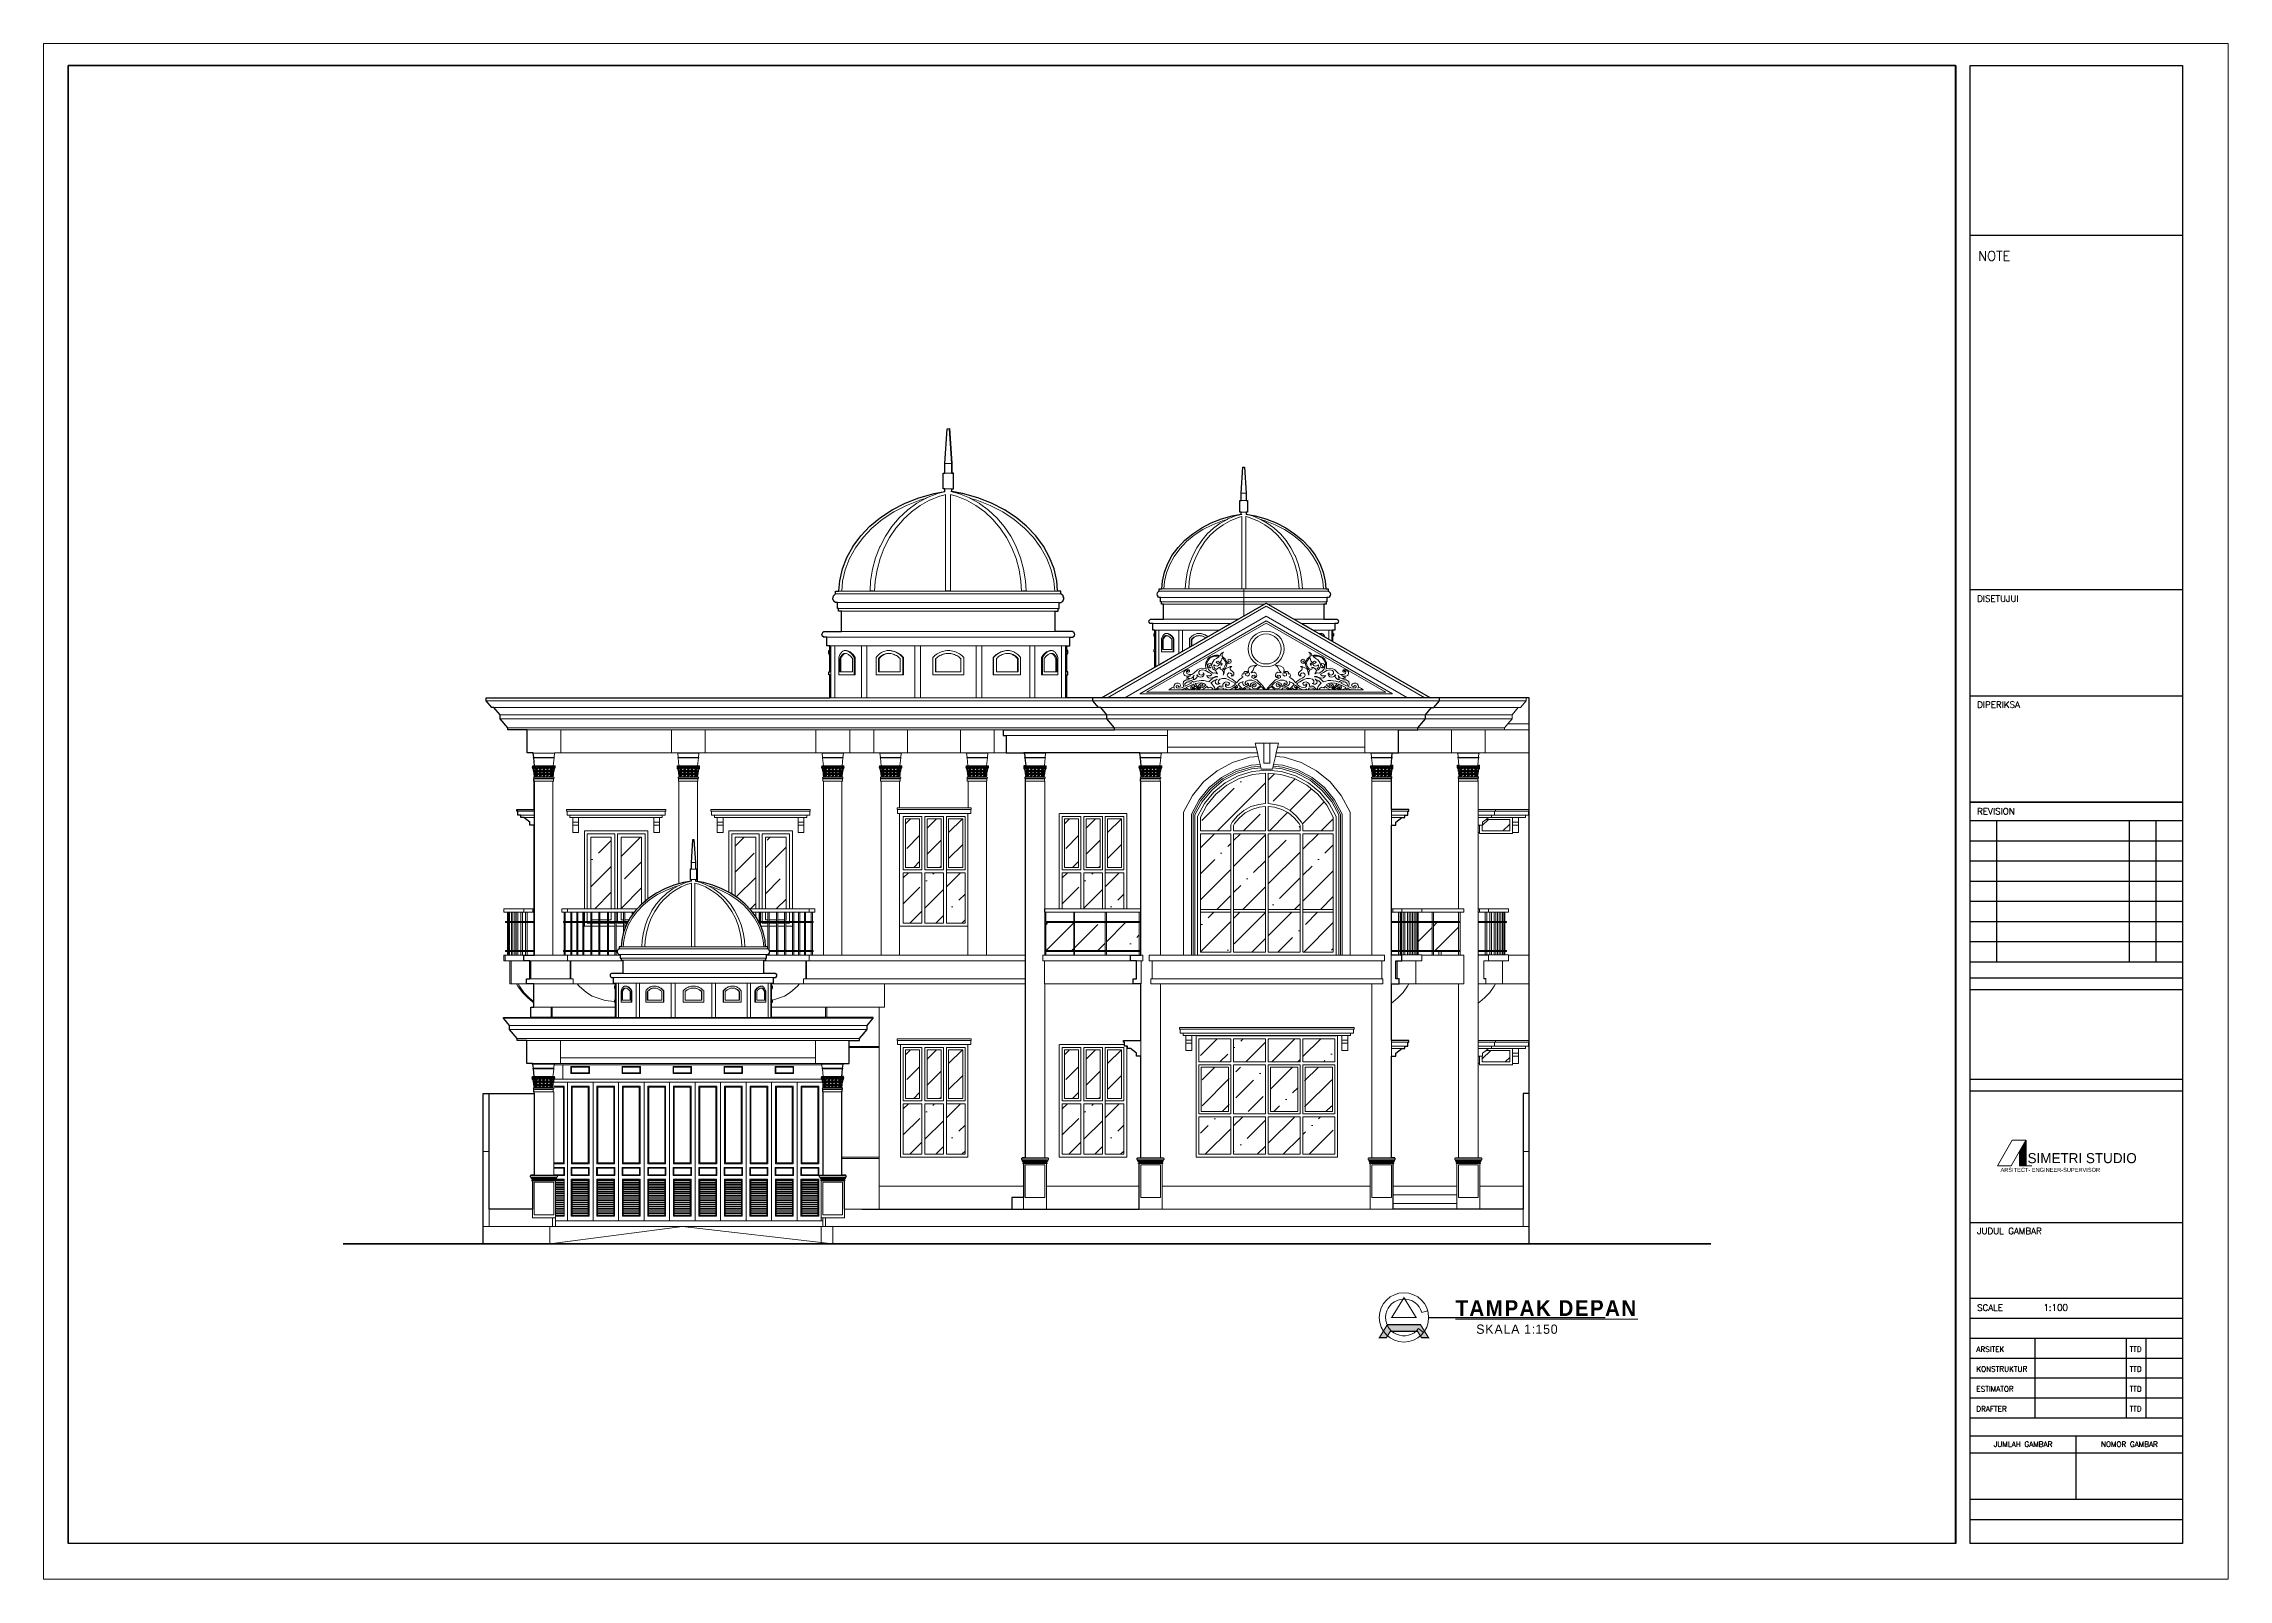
# Model space of a CAD drawing. Header units: millimetres. Extents: x -667 to -468, y -723 to -475.
# Drawn here: x -666.81 to -629, y -501.85 to -475.27 of the extents above; entities that cross this region are included whole.
import ezdxf
from ezdxf.enums import TextEntityAlignment as Align

# ---------------------------------------------------------------- set-up
doc = ezdxf.new("R2010")
doc.units = ezdxf.units.MM
doc.layers.get('0').update_dxf_attribs({"lineweight": 9})
doc.layers.get('Defpoints').update_dxf_attribs({"lineweight": 0})
for name, color, linetype, lineweight in [('dinding', 36, 'Continuous', 9), ('NOTASI', 250, 'Continuous', 5), ('TEXT1', 5, 'Continuous', 5)]:
    doc.layers.add(name, color=color, linetype=linetype, lineweight=lineweight)
doc.layers.add('KOP', color=1, linetype='Continuous')
doc.styles.add('ROMANS', font='romans.shx')
doc.styles.add('ROMS', font='romans.shx', dxfattribs={"width": 0.9, "height": 16})
doc.styles.get("Standard").update_dxf_attribs({"font": 'arial.ttf'})
pattern_1 = [(45, (-11.52194, 2.3887), (-0.4490128, 0.4490128), []), (45, (-11.0729, 2.3887), (-0.4490128, 0.4490128), [0.79375, -0.15875, 0, -0.15875])]

# ---------------------------------------------------------------- blocks, each defined once
blk = doc.blocks.new('RE3ER')
for p, q in [((-635.539, -488.518), (-635.516, -488.501)), ((-635.516, -488.501), (-635.493, -488.494)), ((-635.493, -488.494), (-635.464, -488.499)), ((-635.464, -488.499), (-635.452, -488.515)), ((-635.376, -488.557), (-635.315, -488.495)), ((-635.315, -488.495), (-635.282, -488.478)), ((-635.282, -488.478), (-635.241, -488.471)), ((-635.228, -488.497), (-635.273, -488.51)), ((-635.241, -488.471), (-635.186, -488.476)), ((-635.176, -488.509), (-635.228, -488.497)), ((-635.186, -488.476), (-635.158, -488.484)), ((-635.173, -488.43), (-635.17, -488.371)), ((-635.169, -488.462), (-635.173, -488.43)), ((-635.17, -488.371), (-635.14, -488.315)), ((-635.158, -488.484), (-635.169, -488.462)), ((-635.152, -488.369), (-635.125, -488.322)), ((-635.152, -488.399), (-635.152, -488.369)), ((-635.143, -488.453), (-635.152, -488.399)), ((-635.123, -488.489), (-635.143, -488.453)), ((-635.14, -488.315), (-635.104, -488.279)), ((-635.137, -488.407), (-635.138, -488.435)), ((-635.138, -488.435), (-635.127, -488.453)), ((-635.117, -488.391), (-635.137, -488.407)), ((-635.127, -488.453), (-635.109, -488.462)), ((-635.125, -488.322), (-635.094, -488.291)), ((-635.088, -488.524), (-635.123, -488.489)), ((-635.087, -488.39), (-635.117, -488.391)), ((-635.11, -488.432), (-635.104, -488.422)), ((-635.106, -488.446), (-635.11, -488.432)), ((-635.109, -488.462), (-635.091, -488.462)), ((-635.093, -488.454), (-635.106, -488.446)), ((-635.104, -488.279), (-635.062, -488.258)), ((-635.104, -488.422), (-635.091, -488.417)), ((-635.094, -488.291), (-635.028, -488.262)), ((-635.082, -488.455), (-635.093, -488.454)), ((-635.091, -488.417), (-635.074, -488.419)), ((-635.091, -488.462), (-635.082, -488.455)), ((-635.065, -488.408), (-635.087, -488.39)), ((-635.074, -488.419), (-635.065, -488.431)), ((-635.061, -488.382), (-635.065, -488.408)), ((-635.065, -488.431), (-635.062, -488.45)), ((-635.062, -488.258), (-635.028, -488.248)), ((-635.062, -488.45), (-635.047, -488.48)), ((-635.045, -488.352), (-635.061, -488.382)), ((-635.047, -488.48), (-635.027, -488.497)), ((-635.023, -488.327), (-635.045, -488.352)), ((-635.028, -488.403), (-635.034, -488.424)), ((-635.034, -488.424), (-635.028, -488.459)), ((-635.028, -488.248), (-634.996, -488.244)), ((-635.028, -488.262), (-634.982, -488.258)), ((-635.018, -488.42), (-635.028, -488.403)), ((-635.028, -488.459), (-635.011, -488.478)), ((-635.027, -488.497), (-635.001, -488.511)), ((-634.988, -488.3), (-635.023, -488.327)), ((-634.997, -488.431), (-635.018, -488.42)), ((-635.011, -488.478), (-634.986, -488.494)), ((-634.976, -488.433), (-634.997, -488.431)), ((-634.996, -488.244), (-634.954, -488.244)), ((-634.985, -488.351), (-634.989, -488.366)), ((-634.989, -488.366), (-634.982, -488.379)), ((-634.946, -488.273), (-634.988, -488.3)), ((-634.986, -488.494), (-634.968, -488.473)), ((-634.965, -488.346), (-634.985, -488.351)), ((-634.982, -488.258), (-634.941, -488.263)), ((-634.982, -488.379), (-634.964, -488.386)), ((-634.951, -488.421), (-634.976, -488.433)), ((-634.968, -488.473), (-634.94, -488.455)), ((-634.946, -488.356), (-634.965, -488.346)), ((-634.964, -488.386), (-634.947, -488.382)), ((-634.954, -488.244), (-634.926, -488.253)), ((-634.932, -488.398), (-634.951, -488.421)), ((-634.947, -488.382), (-634.917, -488.375)), ((-634.941, -488.263), (-634.946, -488.273)), ((-634.938, -488.371), (-634.946, -488.356)), ((-634.94, -488.455), (-634.918, -488.449)), ((-634.92, -488.365), (-634.938, -488.371)), ((-634.911, -488.392), (-634.932, -488.398)), ((-634.926, -488.253), (-634.914, -488.235)), ((-634.918, -488.449), (-634.925, -488.471)), ((-634.925, -488.471), (-634.917, -488.485)), ((-634.902, -488.344), (-634.92, -488.365)), ((-634.917, -488.375), (-634.892, -488.382)), ((-634.917, -488.485), (-634.899, -488.494)), ((-634.914, -488.235), (-634.903, -488.217)), ((-634.9, -488.408), (-634.911, -488.392)), ((-634.91, -488.419), (-634.9, -488.408)), ((-634.893, -488.416), (-634.91, -488.419)), ((-634.903, -488.217), (-634.89, -488.203)), ((-634.893, -488.318), (-634.902, -488.344)), ((-634.899, -488.494), (-634.859, -488.468)), ((-634.888, -488.289), (-634.893, -488.318)), ((-634.886, -488.396), (-634.893, -488.416)), ((-634.892, -488.382), (-634.886, -488.396)), ((-634.89, -488.203), (-634.864, -488.192)), ((-634.882, -488.21), (-634.889, -488.225)), ((-634.889, -488.225), (-634.889, -488.267)), ((-634.889, -488.267), (-634.863, -488.284)), ((-634.869, -488.302), (-634.888, -488.289)), ((-634.859, -488.489), (-634.885, -488.506)), ((-634.864, -488.192), (-634.882, -488.21)), ((-634.853, -488.322), (-634.869, -488.302)), ((-634.863, -488.284), (-634.836, -488.308)), ((-634.859, -488.468), (-634.839, -488.435)), ((-634.832, -488.466), (-634.859, -488.489)), ((-634.832, -488.352), (-634.853, -488.322)), ((-634.85, -488.52), (-634.834, -488.487)), ((-634.839, -488.435), (-634.825, -488.389)), ((-634.836, -488.308), (-634.823, -488.329)), ((-634.834, -488.487), (-634.794, -488.462)), ((-634.825, -488.389), (-634.832, -488.352)), ((-634.815, -488.435), (-634.832, -488.466)), ((-634.823, -488.329), (-634.816, -488.345)), ((-634.816, -488.345), (-634.805, -488.358)), ((-634.808, -488.395), (-634.815, -488.435)), ((-634.791, -488.382), (-634.808, -488.372)), ((-634.808, -488.372), (-634.808, -488.395)), ((-634.805, -488.358), (-634.789, -488.364)), ((-634.794, -488.462), (-634.75, -488.442)), ((-634.774, -488.387), (-634.791, -488.382)), ((-634.789, -488.33), (-634.785, -488.318)), ((-634.786, -488.342), (-634.789, -488.33)), ((-634.789, -488.364), (-634.771, -488.363)), ((-634.772, -488.347), (-634.786, -488.342)), ((-634.785, -488.318), (-634.771, -488.314)), ((-634.753, -488.384), (-634.774, -488.387)), ((-634.765, -488.346), (-634.772, -488.347)), ((-634.771, -488.314), (-634.75, -488.316)), ((-634.771, -488.363), (-634.764, -488.355)), ((-634.764, -488.355), (-634.765, -488.346)), ((-634.737, -488.374), (-634.753, -488.384)), ((-634.75, -488.316), (-634.736, -488.329)), ((-634.75, -488.442), (-634.721, -488.441)), ((-634.749, -488.458), (-634.75, -488.481)), ((-634.75, -488.481), (-634.744, -488.5)), ((-634.721, -488.441), (-634.749, -488.458)), ((-634.744, -488.5), (-634.707, -488.525)), ((-634.729, -488.347), (-634.737, -488.374)), ((-634.736, -488.329), (-634.729, -488.347)), ((-634.44, -488.494), (-634.422, -488.456)), ((-634.43, -488.531), (-634.44, -488.494)), ((-634.422, -488.456), (-634.384, -488.432)), ((-634.384, -488.432), (-634.327, -488.421)), ((-634.331, -488.452), (-634.351, -488.505)), ((-634.286, -488.418), (-634.331, -488.452)), ((-634.327, -488.421), (-634.286, -488.418)), ((-633.926, -488.421), (-633.967, -488.418)), ((-633.967, -488.418), (-633.921, -488.452)), ((-633.869, -488.432), (-633.926, -488.421)), ((-633.921, -488.452), (-633.902, -488.505)), ((-633.831, -488.456), (-633.869, -488.432)), ((-633.813, -488.494), (-633.831, -488.456)), ((-633.822, -488.531), (-633.813, -488.494)), ((-633.509, -488.5), (-633.545, -488.525)), ((-633.503, -488.442), (-633.532, -488.441)), ((-633.532, -488.441), (-633.503, -488.458)), ((-633.517, -488.329), (-633.524, -488.347)), ((-633.524, -488.347), (-633.516, -488.374)), ((-633.503, -488.316), (-633.517, -488.329)), ((-633.516, -488.374), (-633.499, -488.384)), ((-633.503, -488.481), (-633.509, -488.5)), ((-633.482, -488.314), (-633.503, -488.316)), ((-633.459, -488.462), (-633.503, -488.442)), ((-633.503, -488.458), (-633.503, -488.481)), ((-633.499, -488.384), (-633.479, -488.387)), ((-633.489, -488.355), (-633.488, -488.346)), ((-633.481, -488.363), (-633.489, -488.355)), ((-633.488, -488.346), (-633.481, -488.347)), ((-633.468, -488.318), (-633.482, -488.314)), ((-633.481, -488.347), (-633.467, -488.342)), ((-633.463, -488.364), (-633.481, -488.363)), ((-633.479, -488.387), (-633.462, -488.382)), ((-633.464, -488.33), (-633.468, -488.318)), ((-633.467, -488.342), (-633.464, -488.33)), ((-633.448, -488.358), (-633.463, -488.364)), ((-633.462, -488.382), (-633.445, -488.372)), ((-633.419, -488.487), (-633.459, -488.462)), ((-633.437, -488.345), (-633.448, -488.358)), ((-633.445, -488.372), (-633.445, -488.395)), ((-633.445, -488.395), (-633.438, -488.435)), ((-633.438, -488.435), (-633.421, -488.466)), ((-633.43, -488.329), (-633.437, -488.345)), ((-633.416, -488.308), (-633.43, -488.329)), ((-633.427, -488.389), (-633.42, -488.352)), ((-633.414, -488.435), (-633.427, -488.389)), ((-633.421, -488.466), (-633.394, -488.489)), ((-633.42, -488.352), (-633.4, -488.322)), ((-633.402, -488.52), (-633.419, -488.487)), ((-633.389, -488.284), (-633.416, -488.308)), ((-633.394, -488.468), (-633.414, -488.435)), ((-633.4, -488.322), (-633.384, -488.302)), ((-633.353, -488.494), (-633.394, -488.468)), ((-633.394, -488.489), (-633.368, -488.506)), ((-633.364, -488.267), (-633.389, -488.284)), ((-633.362, -488.203), (-633.388, -488.192)), ((-633.388, -488.192), (-633.371, -488.21)), ((-633.384, -488.302), (-633.364, -488.289)), ((-633.371, -488.21), (-633.364, -488.225)), ((-633.361, -488.382), (-633.367, -488.396)), ((-633.367, -488.396), (-633.36, -488.416)), ((-633.364, -488.225), (-633.364, -488.267)), ((-633.364, -488.289), (-633.36, -488.318)), ((-633.349, -488.217), (-633.362, -488.203)), ((-633.336, -488.375), (-633.361, -488.382)), ((-633.36, -488.318), (-633.35, -488.344)), ((-633.36, -488.416), (-633.343, -488.419)), ((-633.353, -488.408), (-633.342, -488.392)), ((-633.343, -488.419), (-633.353, -488.408)), ((-633.336, -488.485), (-633.353, -488.494)), ((-633.35, -488.344), (-633.332, -488.365)), ((-633.339, -488.235), (-633.349, -488.217)), ((-633.342, -488.392), (-633.32, -488.398)), ((-633.327, -488.253), (-633.339, -488.235)), ((-633.305, -488.382), (-633.336, -488.375)), ((-633.328, -488.471), (-633.336, -488.485)), ((-633.313, -488.455), (-633.334, -488.449)), ((-633.334, -488.449), (-633.328, -488.471)), ((-633.332, -488.365), (-633.315, -488.371)), ((-633.299, -488.244), (-633.327, -488.253)), ((-633.32, -488.398), (-633.302, -488.421)), ((-633.315, -488.371), (-633.307, -488.356)), ((-633.285, -488.473), (-633.313, -488.455)), ((-633.271, -488.258), (-633.312, -488.263)), ((-633.312, -488.263), (-633.307, -488.273)), ((-633.307, -488.273), (-633.265, -488.3)), ((-633.307, -488.356), (-633.287, -488.346)), ((-633.289, -488.386), (-633.305, -488.382)), ((-633.302, -488.421), (-633.277, -488.433)), ((-633.257, -488.244), (-633.299, -488.244)), ((-633.27, -488.379), (-633.289, -488.386)), ((-633.287, -488.346), (-633.268, -488.351)), ((-633.266, -488.494), (-633.285, -488.473)), ((-633.277, -488.433), (-633.255, -488.431)), ((-633.224, -488.262), (-633.271, -488.258)), ((-633.263, -488.366), (-633.27, -488.379)), ((-633.268, -488.351), (-633.263, -488.366)), ((-633.242, -488.478), (-633.266, -488.494)), ((-633.265, -488.3), (-633.23, -488.327)), ((-633.225, -488.248), (-633.257, -488.244)), ((-633.255, -488.431), (-633.234, -488.42)), ((-633.225, -488.497), (-633.252, -488.511)), ((-633.225, -488.459), (-633.242, -488.478)), ((-633.234, -488.42), (-633.225, -488.403)), ((-633.23, -488.327), (-633.207, -488.352)), ((-633.191, -488.258), (-633.225, -488.248)), ((-633.225, -488.403), (-633.218, -488.424)), ((-633.218, -488.424), (-633.225, -488.459)), ((-633.206, -488.48), (-633.225, -488.497)), ((-633.159, -488.291), (-633.224, -488.262)), ((-633.207, -488.352), (-633.192, -488.382)), ((-633.191, -488.45), (-633.206, -488.48)), ((-633.192, -488.382), (-633.187, -488.408)), ((-633.149, -488.279), (-633.191, -488.258)), ((-633.187, -488.431), (-633.191, -488.45)), ((-633.187, -488.408), (-633.165, -488.39)), ((-633.178, -488.419), (-633.187, -488.431)), ((-633.162, -488.417), (-633.178, -488.419)), ((-633.171, -488.455), (-633.16, -488.454)), ((-633.161, -488.462), (-633.171, -488.455)), ((-633.165, -488.39), (-633.136, -488.391)), ((-633.164, -488.524), (-633.129, -488.489)), ((-633.149, -488.422), (-633.162, -488.417)), ((-633.144, -488.462), (-633.161, -488.462)), ((-633.16, -488.454), (-633.147, -488.446)), ((-633.128, -488.322), (-633.159, -488.291)), ((-633.112, -488.315), (-633.149, -488.279)), ((-633.143, -488.432), (-633.149, -488.422)), ((-633.147, -488.446), (-633.143, -488.432)), ((-633.126, -488.453), (-633.144, -488.462)), ((-633.136, -488.391), (-633.115, -488.407)), ((-633.129, -488.489), (-633.11, -488.453)), ((-633.1, -488.369), (-633.128, -488.322)), ((-633.115, -488.435), (-633.126, -488.453)), ((-633.115, -488.407), (-633.115, -488.435)), ((-633.083, -488.371), (-633.112, -488.315)), ((-633.11, -488.453), (-633.1, -488.399)), ((-633.1, -488.399), (-633.1, -488.369)), ((-633.095, -488.484), (-633.084, -488.462)), ((-633.067, -488.476), (-633.095, -488.484)), ((-633.084, -488.462), (-633.079, -488.43)), ((-633.079, -488.43), (-633.083, -488.371)), ((-633.076, -488.509), (-633.025, -488.497)), ((-633.012, -488.471), (-633.067, -488.476)), ((-633.025, -488.497), (-632.98, -488.51)), ((-632.971, -488.478), (-633.012, -488.471)), ((-632.938, -488.495), (-632.971, -488.478)), ((-632.877, -488.557), (-632.938, -488.495)), ((-632.789, -488.499), (-632.801, -488.515)), ((-632.76, -488.494), (-632.789, -488.499)), ((-632.736, -488.501), (-632.76, -488.494)), ((-632.714, -488.518), (-632.736, -488.501)), ((-635.808, -488.844), (-635.778, -488.82)), ((-635.808, -488.844), (-635.605, -488.844)), ((-635.778, -488.82), (-635.756, -488.807)), ((-635.756, -488.807), (-635.739, -488.803)), ((-635.739, -488.803), (-635.724, -488.809)), ((-635.724, -488.809), (-635.714, -488.816)), ((-635.722, -488.79), (-635.717, -488.76)), ((-635.719, -488.805), (-635.722, -488.79)), ((-635.714, -488.816), (-635.719, -488.805)), ((-635.717, -488.76), (-635.701, -488.739)), ((-635.701, -488.739), (-635.679, -488.727)), ((-635.677, -488.767), (-635.686, -488.781)), ((-635.686, -488.781), (-635.686, -488.794)), ((-635.686, -488.794), (-635.672, -488.808)), ((-635.679, -488.727), (-635.647, -488.727)), ((-635.661, -488.763), (-635.677, -488.767)), ((-635.672, -488.808), (-635.647, -488.816)), ((-635.647, -488.768), (-635.661, -488.763)), ((-635.651, -488.785), (-635.645, -488.778)), ((-635.643, -488.792), (-635.651, -488.785)), ((-635.647, -488.727), (-635.622, -488.737)), ((-635.645, -488.778), (-635.647, -488.768)), ((-635.647, -488.816), (-635.59, -488.807)), ((-635.63, -488.793), (-635.643, -488.792)), ((-635.614, -488.785), (-635.63, -488.793)), ((-635.622, -488.737), (-635.607, -488.76)), ((-635.607, -488.76), (-635.614, -488.785)), ((-635.568, -488.831), (-635.605, -488.844)), ((-635.605, -488.844), (-635.496, -488.844)), ((-635.59, -488.807), (-635.552, -488.79)), ((-635.533, -488.816), (-635.568, -488.831)), ((-635.565, -488.739), (-635.555, -488.702)), ((-635.559, -488.775), (-635.565, -488.739)), ((-635.552, -488.79), (-635.559, -488.775)), ((-635.555, -488.702), (-635.53, -488.682)), ((-635.554, -488.56), (-635.549, -488.536)), ((-635.544, -488.585), (-635.554, -488.56)), ((-635.549, -488.536), (-635.539, -488.518)), ((-635.533, -488.597), (-635.544, -488.585)), ((-635.531, -488.737), (-635.535, -488.756)), ((-635.535, -488.756), (-635.529, -488.781)), ((-635.509, -488.607), (-635.533, -488.597)), ((-635.512, -488.835), (-635.533, -488.816)), ((-635.521, -488.726), (-635.531, -488.737)), ((-635.53, -488.682), (-635.509, -488.67)), ((-635.529, -488.781), (-635.413, -488.723)), ((-635.501, -488.711), (-635.521, -488.726)), ((-635.496, -488.844), (-635.512, -488.835)), ((-635.484, -488.609), (-635.509, -488.607)), ((-635.509, -488.67), (-635.465, -488.67)), ((-635.447, -488.774), (-635.508, -488.804)), ((-635.508, -488.804), (-635.492, -488.818)), ((-635.506, -488.636), (-635.492, -488.634)), ((-635.497, -488.642), (-635.506, -488.636)), ((-635.49, -488.511), (-635.504, -488.527)), ((-635.504, -488.527), (-635.499, -488.559)), ((-635.481, -488.707), (-635.501, -488.711)), ((-635.499, -488.559), (-635.477, -488.572)), ((-635.474, -488.647), (-635.497, -488.642)), ((-635.496, -488.844), (-635.439, -488.844)), ((-635.492, -488.634), (-635.477, -488.623)), ((-635.492, -488.818), (-635.464, -488.834)), ((-635.479, -488.51), (-635.49, -488.511)), ((-635.49, -488.524), (-635.485, -488.518)), ((-635.485, -488.534), (-635.49, -488.524)), ((-635.485, -488.518), (-635.477, -488.516)), ((-635.471, -488.539), (-635.485, -488.534)), ((-635.452, -488.602), (-635.484, -488.609)), ((-635.449, -488.707), (-635.481, -488.707)), ((-635.477, -488.516), (-635.479, -488.51)), ((-635.477, -488.572), (-635.461, -488.579)), ((-635.477, -488.623), (-635.462, -488.612)), ((-635.446, -488.647), (-635.474, -488.647)), ((-635.455, -488.53), (-635.471, -488.539)), ((-635.465, -488.67), (-635.423, -488.684)), ((-635.464, -488.834), (-635.439, -488.844)), ((-635.462, -488.612), (-635.435, -488.604)), ((-635.461, -488.579), (-635.412, -488.578)), ((-635.452, -488.515), (-635.455, -488.53)), ((-635.437, -488.598), (-635.452, -488.602)), ((-635.413, -488.723), (-635.449, -488.707)), ((-635.385, -488.745), (-635.447, -488.774)), ((-635.42, -488.641), (-635.446, -488.647)), ((-635.439, -488.844), (-635.386, -488.844)), ((-635.435, -488.604), (-635.437, -488.598)), ((-635.419, -488.782), (-635.43, -488.799)), ((-635.43, -488.799), (-635.428, -488.82)), ((-635.428, -488.82), (-635.412, -488.836)), ((-635.423, -488.684), (-635.395, -488.702)), ((-635.398, -488.629), (-635.42, -488.641)), ((-635.397, -488.777), (-635.419, -488.782)), ((-635.412, -488.578), (-635.376, -488.557)), ((-635.412, -488.836), (-635.386, -488.844)), ((-635.407, -488.811), (-635.404, -488.802)), ((-635.402, -488.82), (-635.407, -488.811)), ((-635.404, -488.802), (-635.395, -488.8)), ((-635.394, -488.829), (-635.402, -488.82)), ((-635.374, -488.593), (-635.398, -488.629)), ((-635.374, -488.781), (-635.397, -488.777)), ((-635.395, -488.702), (-635.383, -488.712)), ((-635.395, -488.8), (-635.388, -488.802)), ((-635.394, -488.667), (-635.383, -488.654)), ((-635.368, -488.662), (-635.394, -488.667)), ((-635.381, -488.831), (-635.394, -488.829)), ((-635.387, -488.807), (-635.39, -488.81)), ((-635.39, -488.81), (-635.387, -488.814)), ((-635.388, -488.802), (-635.387, -488.807)), ((-635.387, -488.814), (-635.377, -488.815)), ((-635.386, -488.844), (-635.284, -488.844)), ((-635.358, -488.775), (-635.385, -488.745)), ((-635.383, -488.637), (-635.381, -488.62)), ((-635.383, -488.654), (-635.383, -488.637)), ((-635.383, -488.712), (-635.332, -488.694)), ((-635.381, -488.62), (-635.374, -488.593)), ((-635.369, -488.831), (-635.381, -488.831)), ((-635.377, -488.815), (-635.369, -488.808)), ((-635.367, -488.793), (-635.374, -488.781)), ((-635.369, -488.808), (-635.367, -488.793)), ((-635.359, -488.823), (-635.369, -488.831)), ((-635.345, -488.65), (-635.368, -488.662)), ((-635.344, -488.821), (-635.359, -488.823)), ((-635.328, -488.801), (-635.358, -488.775)), ((-635.357, -488.736), (-635.31, -488.726)), ((-635.339, -488.758), (-635.357, -488.736)), ((-635.328, -488.631), (-635.345, -488.65)), ((-635.331, -488.824), (-635.344, -488.821)), ((-635.3, -488.801), (-635.339, -488.758)), ((-635.332, -488.694), (-635.286, -488.687)), ((-635.311, -488.833), (-635.331, -488.824)), ((-635.322, -488.607), (-635.328, -488.631)), ((-635.301, -488.824), (-635.328, -488.801)), ((-635.321, -488.58), (-635.326, -488.587)), ((-635.326, -488.587), (-635.322, -488.607)), ((-635.315, -488.596), (-635.321, -488.58)), ((-635.304, -488.612), (-635.315, -488.596)), ((-635.284, -488.844), (-635.311, -488.833)), ((-635.31, -488.726), (-635.251, -488.723)), ((-635.287, -488.621), (-635.304, -488.612)), ((-635.273, -488.84), (-635.301, -488.824)), ((-635.275, -488.819), (-635.3, -488.801)), ((-635.287, -488.756), (-635.295, -488.771)), ((-635.295, -488.771), (-635.292, -488.793)), ((-635.273, -488.51), (-635.293, -488.534)), ((-635.293, -488.534), (-635.293, -488.558)), ((-635.293, -488.558), (-635.277, -488.58)), ((-635.292, -488.793), (-635.28, -488.81)), ((-635.257, -488.624), (-635.287, -488.621)), ((-635.261, -488.741), (-635.287, -488.756)), ((-635.286, -488.687), (-635.248, -488.684)), ((-635.284, -488.844), (-635.044, -488.844)), ((-635.28, -488.81), (-635.261, -488.819)), ((-635.277, -488.58), (-635.252, -488.588)), ((-635.261, -488.819), (-635.275, -488.819)), ((-635.247, -488.841), (-635.273, -488.84)), ((-635.269, -488.796), (-635.267, -488.779)), ((-635.26, -488.805), (-635.269, -488.796)), ((-635.267, -488.779), (-635.258, -488.769)), ((-635.234, -488.743), (-635.261, -488.741)), ((-635.24, -488.81), (-635.26, -488.805)), ((-635.258, -488.769), (-635.25, -488.769)), ((-635.232, -488.616), (-635.257, -488.624)), ((-635.252, -488.588), (-635.227, -488.584)), ((-635.251, -488.723), (-635.206, -488.733)), ((-635.25, -488.769), (-635.245, -488.779)), ((-635.248, -488.684), (-635.202, -488.684)), ((-635.217, -488.831), (-635.247, -488.841)), ((-635.245, -488.779), (-635.231, -488.781)), ((-635.224, -488.805), (-635.24, -488.81)), ((-635.22, -488.759), (-635.234, -488.743)), ((-635.212, -488.602), (-635.232, -488.616)), ((-635.231, -488.781), (-635.22, -488.774)), ((-635.227, -488.584), (-635.211, -488.572)), ((-635.193, -488.782), (-635.224, -488.805)), ((-635.22, -488.774), (-635.22, -488.759)), ((-635.18, -488.809), (-635.217, -488.831)), ((-635.212, -488.56), (-635.215, -488.552)), ((-635.215, -488.552), (-635.203, -488.56)), ((-635.211, -488.572), (-635.212, -488.56)), ((-635.201, -488.578), (-635.212, -488.602)), ((-635.206, -488.733), (-635.168, -488.757)), ((-635.203, -488.56), (-635.201, -488.578)), ((-635.202, -488.684), (-635.158, -488.691)), ((-635.168, -488.757), (-635.193, -488.782)), ((-635.157, -488.791), (-635.18, -488.809)), ((-635.118, -488.541), (-635.176, -488.509)), ((-635.158, -488.691), (-635.119, -488.705)), ((-635.144, -488.782), (-635.157, -488.791)), ((-635.144, -488.615), (-635.152, -488.597)), ((-635.152, -488.597), (-635.12, -488.604)), ((-635.122, -488.633), (-635.144, -488.615)), ((-635.134, -488.815), (-635.144, -488.782)), ((-635.119, -488.803), (-635.134, -488.815)), ((-635.086, -488.643), (-635.122, -488.633)), ((-635.12, -488.604), (-635.096, -488.601)), ((-635.119, -488.705), (-635.091, -488.675)), ((-635.088, -488.8), (-635.119, -488.803)), ((-635.066, -488.574), (-635.118, -488.541)), ((-635.096, -488.601), (-635.073, -488.584)), ((-635.091, -488.675), (-635.062, -488.651)), ((-635.042, -488.554), (-635.088, -488.524)), ((-635.059, -488.813), (-635.088, -488.8)), ((-635.037, -488.632), (-635.086, -488.643)), ((-635.082, -488.726), (-635.037, -488.687)), ((-635.071, -488.736), (-635.082, -488.726)), ((-635.073, -488.584), (-635.066, -488.574)), ((-635.046, -488.761), (-635.071, -488.736)), ((-635.062, -488.651), (-635.022, -488.632)), ((-635.047, -488.828), (-635.059, -488.813)), ((-635.044, -488.844), (-635.047, -488.828)), ((-635.029, -488.788), (-635.046, -488.761)), ((-635.044, -488.844), (-634.986, -488.844)), ((-635.017, -488.552), (-635.042, -488.554)), ((-635.003, -488.613), (-635.037, -488.632)), ((-635.037, -488.687), (-634.976, -488.659)), ((-635.017, -488.816), (-635.029, -488.788)), ((-635.022, -488.632), (-634.988, -488.62)), ((-634.967, -488.567), (-635.017, -488.552)), ((-635.014, -488.84), (-635.017, -488.816)), ((-634.98, -488.818), (-635.014, -488.84)), ((-635, -488.68), (-635.011, -488.701)), ((-635.011, -488.701), (-635.002, -488.729)), ((-634.971, -488.611), (-635.003, -488.613)), ((-635.002, -488.729), (-634.98, -488.747)), ((-635.001, -488.511), (-634.994, -488.513)), ((-634.976, -488.659), (-635, -488.68)), ((-634.994, -488.513), (-634.992, -488.533)), ((-634.992, -488.533), (-634.978, -488.551)), ((-634.988, -488.62), (-634.964, -488.617)), ((-634.966, -488.834), (-634.986, -488.844)), ((-634.986, -488.844), (-634.856, -488.844)), ((-634.98, -488.747), (-634.952, -488.747)), ((-634.957, -488.798), (-634.98, -488.818)), ((-634.978, -488.551), (-634.967, -488.567)), ((-634.964, -488.617), (-634.971, -488.611)), ((-634.931, -488.814), (-634.966, -488.834)), ((-634.932, -488.782), (-634.957, -488.798)), ((-634.955, -488.711), (-634.953, -488.69)), ((-634.946, -488.727), (-634.955, -488.711)), ((-634.953, -488.69), (-634.926, -488.659)), ((-634.952, -488.747), (-634.924, -488.736)), ((-634.924, -488.736), (-634.946, -488.727)), ((-634.896, -488.78), (-634.932, -488.782)), ((-634.902, -488.81), (-634.931, -488.814)), ((-634.926, -488.659), (-634.88, -488.646)), ((-634.873, -488.815), (-634.902, -488.81)), ((-634.869, -488.788), (-634.896, -488.78)), ((-634.885, -488.506), (-634.871, -488.521)), ((-634.88, -488.646), (-634.822, -488.649)), ((-634.865, -488.732), (-634.876, -488.753)), ((-634.876, -488.753), (-634.876, -488.775)), ((-634.876, -488.775), (-634.869, -488.788)), ((-634.86, -488.825), (-634.873, -488.815)), ((-634.871, -488.521), (-634.862, -488.539)), ((-634.868, -488.588), (-634.853, -488.556)), ((-634.863, -488.568), (-634.868, -488.588)), ((-634.845, -488.716), (-634.865, -488.732)), ((-634.862, -488.539), (-634.863, -488.568)), ((-634.856, -488.837), (-634.86, -488.825)), ((-634.856, -488.844), (-634.856, -488.837)), ((-634.856, -488.844), (-634.823, -488.844)), ((-634.853, -488.556), (-634.85, -488.52)), ((-634.822, -488.707), (-634.845, -488.716)), ((-634.831, -488.753), (-634.82, -488.738)), ((-634.827, -488.78), (-634.831, -488.753)), ((-634.81, -488.798), (-634.827, -488.78)), ((-634.788, -488.844), (-634.825, -488.829)), ((-634.825, -488.829), (-634.823, -488.844)), ((-634.823, -488.844), (-634.788, -488.844)), ((-634.822, -488.649), (-634.77, -488.668)), ((-634.795, -488.708), (-634.822, -488.707)), ((-634.82, -488.738), (-634.816, -488.751)), ((-634.816, -488.751), (-634.809, -488.763)), ((-634.776, -488.806), (-634.81, -488.798)), ((-634.809, -488.763), (-634.794, -488.765)), ((-634.794, -488.571), (-634.802, -488.591)), ((-634.802, -488.591), (-634.79, -488.613)), ((-634.774, -488.718), (-634.795, -488.708)), ((-634.774, -488.552), (-634.794, -488.571)), ((-634.794, -488.765), (-634.775, -488.761)), ((-634.79, -488.613), (-634.763, -488.634)), ((-634.788, -488.844), (-634.764, -488.844)), ((-634.737, -488.799), (-634.776, -488.806)), ((-634.775, -488.761), (-634.766, -488.75)), ((-634.741, -488.553), (-634.774, -488.552)), ((-634.763, -488.734), (-634.774, -488.718)), ((-634.77, -488.668), (-634.71, -488.703)), ((-634.766, -488.75), (-634.763, -488.734)), ((-634.712, -488.821), (-634.764, -488.844)), ((-634.764, -488.844), (-634.55, -488.844)), ((-634.763, -488.634), (-634.714, -488.661)), ((-634.721, -488.57), (-634.741, -488.553)), ((-634.701, -488.779), (-634.737, -488.799)), ((-634.731, -488.609), (-634.717, -488.59)), ((-634.703, -488.603), (-634.731, -488.609)), ((-634.717, -488.59), (-634.721, -488.57)), ((-634.714, -488.661), (-634.683, -488.684)), ((-634.65, -488.781), (-634.712, -488.821)), ((-634.71, -488.703), (-634.67, -488.73)), ((-634.707, -488.525), (-634.688, -488.551)), ((-634.687, -488.581), (-634.703, -488.603)), ((-634.658, -488.744), (-634.701, -488.779)), ((-634.688, -488.551), (-634.687, -488.581)), ((-634.683, -488.684), (-634.655, -488.706)), ((-634.67, -488.73), (-634.658, -488.744)), ((-634.667, -488.81), (-634.662, -488.797)), ((-634.66, -488.826), (-634.667, -488.81)), ((-634.662, -488.797), (-634.648, -488.792)), ((-634.643, -488.836), (-634.66, -488.826)), ((-634.655, -488.706), (-634.639, -488.725)), ((-634.645, -488.807), (-634.653, -488.805)), ((-634.653, -488.805), (-634.652, -488.813)), ((-634.652, -488.813), (-634.644, -488.817)), ((-634.632, -488.765), (-634.65, -488.781)), ((-634.648, -488.792), (-634.637, -488.8)), ((-634.637, -488.808), (-634.645, -488.807)), ((-634.644, -488.817), (-634.633, -488.814)), ((-634.616, -488.836), (-634.643, -488.836)), ((-634.639, -488.725), (-634.586, -488.666)), ((-634.637, -488.8), (-634.637, -488.808)), ((-634.633, -488.814), (-634.622, -488.805)), ((-634.619, -488.786), (-634.632, -488.765)), ((-634.622, -488.805), (-634.619, -488.786)), ((-634.595, -488.825), (-634.616, -488.836)), ((-634.587, -488.73), (-634.611, -488.75)), ((-634.611, -488.75), (-634.566, -488.797)), ((-634.59, -488.808), (-634.595, -488.825)), ((-634.55, -488.844), (-634.59, -488.808)), ((-634.526, -488.697), (-634.587, -488.73)), ((-634.586, -488.666), (-634.547, -488.635)), ((-634.566, -488.797), (-634.532, -488.83)), ((-634.55, -488.844), (-634.518, -488.844)), ((-634.548, -488.592), (-634.534, -488.567)), ((-634.54, -488.614), (-634.548, -488.592)), ((-634.547, -488.635), (-634.526, -488.624)), ((-634.526, -488.624), (-634.54, -488.614)), ((-634.536, -488.721), (-634.526, -488.697)), ((-634.526, -488.75), (-634.536, -488.721)), ((-634.534, -488.567), (-634.509, -488.564)), ((-634.532, -488.83), (-634.5, -488.804)), ((-634.507, -488.769), (-634.526, -488.75)), ((-634.486, -488.82), (-634.518, -488.844)), ((-634.518, -488.844), (-634.4, -488.844)), ((-634.515, -488.543), (-634.495, -488.525)), ((-634.509, -488.564), (-634.515, -488.543)), ((-634.476, -488.779), (-634.507, -488.769)), ((-634.5, -488.804), (-634.464, -488.784)), ((-634.495, -488.525), (-634.455, -488.524)), ((-634.488, -488.714), (-634.49, -488.734)), ((-634.49, -488.734), (-634.477, -488.75)), ((-634.472, -488.691), (-634.488, -488.714)), ((-634.46, -488.809), (-634.486, -488.82)), ((-634.474, -488.555), (-634.482, -488.571)), ((-634.482, -488.571), (-634.476, -488.595)), ((-634.477, -488.75), (-634.46, -488.752)), ((-634.476, -488.595), (-634.45, -488.605)), ((-634.454, -488.775), (-634.476, -488.779)), ((-634.455, -488.546), (-634.474, -488.555)), ((-634.427, -488.674), (-634.472, -488.691)), ((-634.464, -488.784), (-634.423, -488.777)), ((-634.46, -488.752), (-634.45, -488.745)), ((-634.432, -488.808), (-634.46, -488.809)), ((-634.451, -488.733), (-634.458, -488.727)), ((-634.458, -488.727), (-634.44, -488.727)), ((-634.455, -488.524), (-634.439, -488.542)), ((-634.442, -488.554), (-634.455, -488.546)), ((-634.434, -488.761), (-634.454, -488.775)), ((-634.45, -488.745), (-634.451, -488.733)), ((-634.45, -488.605), (-634.422, -488.592)), ((-634.439, -488.542), (-634.442, -488.554)), ((-634.44, -488.727), (-634.431, -488.741)), ((-634.431, -488.741), (-634.434, -488.761)), ((-634.412, -488.817), (-634.432, -488.808)), ((-634.414, -488.566), (-634.43, -488.531)), ((-634.37, -488.675), (-634.427, -488.674)), ((-634.423, -488.777), (-634.396, -488.79)), ((-634.422, -488.592), (-634.414, -488.566)), ((-634.4, -488.83), (-634.412, -488.817)), ((-634.408, -488.844), (-634.4, -488.844)), ((-634.4, -488.76), (-634.385, -488.736)), ((-634.396, -488.79), (-634.4, -488.76)), ((-634.4, -488.844), (-634.4, -488.83)), ((-634.4, -488.844), (-634.291, -488.844)), ((-634.369, -488.529), (-634.387, -488.543)), ((-634.387, -488.543), (-634.382, -488.549)), ((-634.385, -488.736), (-634.364, -488.721)), ((-634.382, -488.549), (-634.365, -488.541)), ((-634.363, -488.597), (-634.373, -488.615)), ((-634.373, -488.615), (-634.372, -488.631)), ((-634.366, -488.757), (-634.373, -488.776)), ((-634.373, -488.776), (-634.369, -488.798)), ((-634.372, -488.631), (-634.336, -488.651)), ((-634.318, -488.697), (-634.37, -488.675)), ((-634.351, -488.505), (-634.369, -488.529)), ((-634.369, -488.798), (-634.355, -488.816)), ((-634.342, -488.748), (-634.366, -488.757)), ((-634.365, -488.541), (-634.332, -488.537)), ((-634.364, -488.721), (-634.328, -488.722)), ((-634.334, -488.588), (-634.363, -488.597)), ((-634.357, -488.773), (-634.355, -488.762)), ((-634.35, -488.787), (-634.357, -488.773)), ((-634.355, -488.762), (-634.346, -488.757)), ((-634.355, -488.816), (-634.321, -488.826)), ((-634.329, -488.792), (-634.35, -488.787)), ((-634.346, -488.757), (-634.334, -488.757)), ((-634.329, -488.755), (-634.342, -488.748)), ((-634.331, -488.632), (-634.34, -488.62)), ((-634.34, -488.62), (-634.326, -488.622)), ((-634.336, -488.651), (-634.288, -488.671)), ((-634.316, -488.599), (-634.334, -488.588)), ((-634.334, -488.757), (-634.329, -488.755)), ((-634.332, -488.537), (-634.302, -488.556)), ((-634.311, -488.63), (-634.331, -488.632)), ((-634.308, -488.781), (-634.329, -488.792)), ((-634.328, -488.722), (-634.305, -488.735)), ((-634.326, -488.622), (-634.311, -488.614)), ((-634.321, -488.826), (-634.294, -488.823)), ((-634.273, -488.723), (-634.318, -488.697)), ((-634.311, -488.614), (-634.316, -488.599)), ((-634.291, -488.614), (-634.311, -488.63)), ((-634.298, -488.76), (-634.308, -488.781)), ((-634.305, -488.735), (-634.298, -488.76)), ((-634.302, -488.556), (-634.289, -488.591)), ((-634.294, -488.823), (-634.268, -488.808)), ((-634.289, -488.591), (-634.291, -488.614)), ((-634.291, -488.844), (-634.239, -488.807)), ((-634.291, -488.844), (-634.276, -488.844)), ((-634.291, -488.844), (-634.157, -488.844)), ((-634.288, -488.671), (-634.24, -488.717)), ((-634.224, -488.767), (-634.273, -488.723)), ((-634.268, -488.808), (-634.232, -488.778)), ((-634.24, -488.717), (-634.206, -488.753)), ((-634.239, -488.807), (-634.211, -488.783)), ((-634.232, -488.778), (-634.224, -488.767)), ((-634.213, -488.844), (-634.157, -488.844)), ((-634.211, -488.783), (-634.175, -488.822)), ((-634.206, -488.753), (-634.191, -488.767)), ((-634.191, -488.767), (-634.164, -488.806)), ((-634.175, -488.822), (-634.157, -488.844)), ((-634.164, -488.806), (-634.141, -488.831)), ((-634.157, -488.844), (-634.126, -488.844)), ((-634.141, -488.831), (-634.126, -488.844)), ((-634.126, -488.844), (-634.112, -488.831)), ((-634.126, -488.844), (-634.096, -488.844)), ((-634.126, -488.844), (-634.04, -488.844)), ((-634.089, -488.806), (-634.112, -488.831)), ((-634.078, -488.822), (-634.096, -488.844)), ((-634.096, -488.844), (-633.962, -488.844)), ((-634.061, -488.767), (-634.089, -488.806)), ((-634.041, -488.783), (-634.078, -488.822)), ((-634.061, -488.767), (-634.046, -488.753)), ((-634.013, -488.717), (-634.046, -488.753)), ((-634.014, -488.807), (-634.041, -488.783)), ((-634.029, -488.767), (-633.98, -488.723)), ((-634.021, -488.778), (-634.029, -488.767)), ((-633.985, -488.808), (-634.021, -488.778)), ((-633.962, -488.844), (-634.014, -488.807)), ((-633.965, -488.671), (-634.013, -488.717)), ((-633.959, -488.823), (-633.985, -488.808)), ((-633.98, -488.723), (-633.935, -488.697)), ((-633.916, -488.651), (-633.965, -488.671)), ((-633.951, -488.556), (-633.963, -488.591)), ((-633.963, -488.591), (-633.962, -488.614)), ((-633.962, -488.614), (-633.942, -488.63)), ((-633.962, -488.844), (-633.853, -488.844)), ((-633.932, -488.826), (-633.959, -488.823)), ((-633.948, -488.735), (-633.955, -488.76)), ((-633.955, -488.76), (-633.944, -488.781)), ((-633.921, -488.537), (-633.951, -488.556)), ((-633.925, -488.722), (-633.948, -488.735)), ((-633.944, -488.781), (-633.923, -488.792)), ((-633.942, -488.63), (-633.921, -488.632)), ((-633.941, -488.614), (-633.937, -488.599)), ((-633.927, -488.622), (-633.941, -488.614)), ((-633.937, -488.599), (-633.919, -488.588)), ((-633.935, -488.697), (-633.883, -488.675)), ((-633.897, -488.816), (-633.932, -488.826)), ((-633.912, -488.62), (-633.927, -488.622)), ((-633.889, -488.721), (-633.925, -488.722)), ((-633.924, -488.755), (-633.91, -488.748)), ((-633.919, -488.757), (-633.924, -488.755)), ((-633.923, -488.792), (-633.903, -488.787)), ((-633.887, -488.541), (-633.921, -488.537)), ((-633.921, -488.632), (-633.912, -488.62)), ((-633.919, -488.588), (-633.89, -488.597)), ((-633.907, -488.757), (-633.919, -488.757)), ((-633.88, -488.631), (-633.916, -488.651)), ((-633.91, -488.748), (-633.887, -488.757)), ((-633.898, -488.762), (-633.907, -488.757)), ((-633.903, -488.787), (-633.896, -488.773)), ((-633.902, -488.505), (-633.884, -488.529)), ((-633.896, -488.773), (-633.898, -488.762)), ((-633.884, -488.798), (-633.897, -488.816)), ((-633.89, -488.597), (-633.88, -488.615)), ((-633.867, -488.736), (-633.889, -488.721)), ((-633.871, -488.549), (-633.887, -488.541)), ((-633.887, -488.757), (-633.88, -488.776)), ((-633.884, -488.529), (-633.866, -488.543)), ((-633.88, -488.776), (-633.884, -488.798)), ((-633.883, -488.675), (-633.826, -488.674)), ((-633.88, -488.615), (-633.88, -488.631)), ((-633.866, -488.543), (-633.871, -488.549)), ((-633.853, -488.76), (-633.867, -488.736)), ((-633.856, -488.79), (-633.853, -488.76)), ((-633.829, -488.777), (-633.856, -488.79)), ((-633.853, -488.83), (-633.84, -488.817)), ((-633.853, -488.844), (-633.853, -488.83)), ((-633.853, -488.844), (-633.734, -488.844)), ((-633.84, -488.817), (-633.821, -488.808)), ((-633.839, -488.566), (-633.822, -488.531)), ((-633.831, -488.592), (-633.839, -488.566)), ((-633.803, -488.605), (-633.831, -488.592)), ((-633.789, -488.784), (-633.829, -488.777)), ((-633.826, -488.674), (-633.781, -488.691)), ((-633.813, -488.727), (-633.822, -488.741)), ((-633.822, -488.741), (-633.819, -488.761)), ((-633.821, -488.808), (-633.792, -488.809)), ((-633.819, -488.761), (-633.799, -488.775)), ((-633.798, -488.524), (-633.814, -488.542)), ((-633.814, -488.542), (-633.811, -488.554)), ((-633.794, -488.727), (-633.813, -488.727)), ((-633.811, -488.554), (-633.797, -488.546)), ((-633.776, -488.595), (-633.803, -488.605)), ((-633.803, -488.745), (-633.802, -488.733)), ((-633.792, -488.752), (-633.803, -488.745)), ((-633.802, -488.733), (-633.794, -488.727)), ((-633.799, -488.775), (-633.777, -488.779)), ((-633.758, -488.525), (-633.798, -488.524)), ((-633.797, -488.546), (-633.779, -488.555)), ((-633.775, -488.75), (-633.792, -488.752)), ((-633.792, -488.809), (-633.767, -488.82)), ((-633.752, -488.804), (-633.789, -488.784)), ((-633.781, -488.691), (-633.765, -488.714)), ((-633.779, -488.555), (-633.771, -488.571)), ((-633.777, -488.779), (-633.745, -488.769)), ((-633.771, -488.571), (-633.776, -488.595)), ((-633.763, -488.734), (-633.775, -488.75)), ((-633.767, -488.82), (-633.734, -488.844)), ((-633.765, -488.714), (-633.763, -488.734)), ((-633.738, -488.543), (-633.758, -488.525)), ((-633.721, -488.83), (-633.752, -488.804)), ((-633.745, -488.769), (-633.727, -488.75)), ((-633.743, -488.564), (-633.738, -488.543)), ((-633.719, -488.567), (-633.743, -488.564)), ((-633.734, -488.844), (-633.702, -488.844)), ((-633.727, -488.624), (-633.712, -488.614)), ((-633.706, -488.635), (-633.727, -488.624)), ((-633.717, -488.721), (-633.727, -488.697)), ((-633.727, -488.697), (-633.666, -488.73)), ((-633.727, -488.75), (-633.717, -488.721)), ((-633.686, -488.797), (-633.721, -488.83)), ((-633.705, -488.592), (-633.719, -488.567)), ((-633.712, -488.614), (-633.705, -488.592)), ((-633.666, -488.666), (-633.706, -488.635)), ((-633.702, -488.844), (-633.663, -488.808)), ((-633.702, -488.844), (-633.488, -488.844)), ((-633.642, -488.75), (-633.686, -488.797)), ((-633.614, -488.725), (-633.666, -488.666)), ((-633.666, -488.73), (-633.642, -488.75)), ((-633.663, -488.808), (-633.658, -488.825)), ((-633.658, -488.825), (-633.637, -488.836)), ((-633.637, -488.836), (-633.609, -488.836)), ((-633.633, -488.786), (-633.621, -488.765)), ((-633.63, -488.805), (-633.633, -488.786)), ((-633.62, -488.814), (-633.63, -488.805)), ((-633.621, -488.765), (-633.603, -488.781)), ((-633.609, -488.817), (-633.62, -488.814)), ((-633.604, -488.792), (-633.616, -488.8)), ((-633.616, -488.8), (-633.616, -488.808)), ((-633.616, -488.808), (-633.608, -488.807)), ((-633.598, -488.706), (-633.614, -488.725)), ((-633.6, -488.813), (-633.609, -488.817)), ((-633.609, -488.836), (-633.593, -488.826)), ((-633.608, -488.807), (-633.6, -488.805)), ((-633.591, -488.797), (-633.604, -488.792)), ((-633.603, -488.781), (-633.541, -488.821)), ((-633.6, -488.805), (-633.6, -488.813)), ((-633.57, -488.684), (-633.598, -488.706)), ((-633.583, -488.73), (-633.595, -488.744)), ((-633.595, -488.744), (-633.552, -488.779)), ((-633.593, -488.826), (-633.585, -488.81)), ((-633.585, -488.81), (-633.591, -488.797)), ((-633.543, -488.703), (-633.583, -488.73)), ((-633.539, -488.661), (-633.57, -488.684)), ((-633.564, -488.551), (-633.565, -488.581)), ((-633.565, -488.581), (-633.55, -488.603)), ((-633.545, -488.525), (-633.564, -488.551)), ((-633.552, -488.779), (-633.516, -488.799)), ((-633.55, -488.603), (-633.522, -488.609)), ((-633.483, -488.668), (-633.543, -488.703)), ((-633.541, -488.821), (-633.488, -488.844)), ((-633.49, -488.634), (-633.539, -488.661)), ((-633.536, -488.59), (-633.531, -488.57)), ((-633.522, -488.609), (-633.536, -488.59)), ((-633.531, -488.57), (-633.512, -488.553)), ((-633.516, -488.799), (-633.477, -488.806)), ((-633.512, -488.553), (-633.479, -488.552)), ((-633.463, -488.613), (-633.49, -488.634)), ((-633.49, -488.734), (-633.479, -488.718)), ((-633.487, -488.75), (-633.49, -488.734)), ((-633.488, -488.844), (-633.465, -488.844)), ((-633.477, -488.761), (-633.487, -488.75)), ((-633.43, -488.649), (-633.483, -488.668)), ((-633.479, -488.552), (-633.458, -488.571)), ((-633.479, -488.718), (-633.457, -488.708)), ((-633.459, -488.765), (-633.477, -488.761)), ((-633.477, -488.806), (-633.443, -488.798)), ((-633.465, -488.844), (-633.428, -488.829)), ((-633.465, -488.844), (-633.43, -488.844)), ((-633.451, -488.591), (-633.463, -488.613)), ((-633.444, -488.763), (-633.459, -488.765)), ((-633.458, -488.571), (-633.451, -488.591)), ((-633.457, -488.708), (-633.431, -488.707)), ((-633.436, -488.751), (-633.444, -488.763)), ((-633.443, -488.798), (-633.426, -488.78)), ((-633.432, -488.738), (-633.436, -488.751)), ((-633.421, -488.753), (-633.432, -488.738)), ((-633.431, -488.707), (-633.408, -488.716)), ((-633.373, -488.646), (-633.43, -488.649)), ((-633.428, -488.829), (-633.43, -488.844)), ((-633.43, -488.844), (-633.396, -488.844)), ((-633.426, -488.78), (-633.421, -488.753)), ((-633.408, -488.716), (-633.387, -488.732)), ((-633.4, -488.556), (-633.402, -488.52)), ((-633.385, -488.588), (-633.4, -488.556)), ((-633.396, -488.837), (-633.393, -488.825)), ((-633.396, -488.844), (-633.396, -488.837)), ((-633.396, -488.844), (-633.266, -488.844)), ((-633.393, -488.825), (-633.38, -488.815)), ((-633.382, -488.521), (-633.39, -488.539)), ((-633.39, -488.539), (-633.389, -488.568)), ((-633.389, -488.568), (-633.385, -488.588)), ((-633.387, -488.732), (-633.376, -488.753)), ((-633.377, -488.775), (-633.383, -488.788)), ((-633.383, -488.788), (-633.356, -488.78)), ((-633.368, -488.506), (-633.382, -488.521)), ((-633.38, -488.815), (-633.351, -488.81)), ((-633.376, -488.753), (-633.377, -488.775)), ((-633.326, -488.659), (-633.373, -488.646)), ((-633.356, -488.78), (-633.32, -488.782)), ((-633.351, -488.81), (-633.321, -488.814)), ((-633.329, -488.736), (-633.306, -488.727)), ((-633.301, -488.747), (-633.329, -488.736)), ((-633.3, -488.69), (-633.326, -488.659)), ((-633.321, -488.814), (-633.287, -488.834)), ((-633.32, -488.782), (-633.296, -488.798)), ((-633.306, -488.727), (-633.298, -488.711)), ((-633.272, -488.747), (-633.301, -488.747)), ((-633.298, -488.711), (-633.3, -488.69)), ((-633.296, -488.798), (-633.272, -488.818)), ((-633.289, -488.617), (-633.282, -488.611)), ((-633.265, -488.62), (-633.289, -488.617)), ((-633.287, -488.834), (-633.266, -488.844)), ((-633.274, -488.551), (-633.286, -488.567)), ((-633.286, -488.567), (-633.236, -488.552)), ((-633.282, -488.611), (-633.25, -488.613)), ((-633.216, -488.687), (-633.277, -488.659)), ((-633.277, -488.659), (-633.253, -488.68)), ((-633.261, -488.533), (-633.274, -488.551)), ((-633.251, -488.729), (-633.272, -488.747)), ((-633.272, -488.818), (-633.239, -488.84)), ((-633.266, -488.844), (-633.208, -488.844)), ((-633.23, -488.632), (-633.265, -488.62)), ((-633.259, -488.513), (-633.261, -488.533)), ((-633.252, -488.511), (-633.259, -488.513)), ((-633.253, -488.68), (-633.241, -488.701)), ((-633.241, -488.701), (-633.251, -488.729)), ((-633.25, -488.613), (-633.215, -488.632)), ((-633.239, -488.84), (-633.236, -488.816)), ((-633.236, -488.552), (-633.211, -488.554)), ((-633.236, -488.816), (-633.224, -488.788)), ((-633.191, -488.651), (-633.23, -488.632)), ((-633.224, -488.788), (-633.207, -488.761)), ((-633.171, -488.726), (-633.216, -488.687)), ((-633.215, -488.632), (-633.167, -488.643)), ((-633.211, -488.554), (-633.164, -488.524)), ((-633.208, -488.844), (-633.206, -488.828)), ((-633.208, -488.844), (-632.969, -488.844)), ((-633.207, -488.761), (-633.182, -488.736)), ((-633.206, -488.828), (-633.194, -488.813)), ((-633.194, -488.813), (-633.165, -488.8)), ((-633.162, -488.675), (-633.191, -488.651)), ((-633.187, -488.574), (-633.135, -488.541)), ((-633.18, -488.584), (-633.187, -488.574)), ((-633.182, -488.736), (-633.171, -488.726)), ((-633.157, -488.601), (-633.18, -488.584)), ((-633.167, -488.643), (-633.131, -488.633)), ((-633.165, -488.8), (-633.134, -488.803)), ((-633.134, -488.705), (-633.162, -488.675)), ((-633.133, -488.604), (-633.157, -488.601)), ((-633.135, -488.541), (-633.076, -488.509)), ((-633.095, -488.691), (-633.134, -488.705)), ((-633.134, -488.803), (-633.119, -488.815)), ((-633.101, -488.597), (-633.133, -488.604)), ((-633.131, -488.633), (-633.109, -488.615)), ((-633.119, -488.815), (-633.109, -488.782)), ((-633.109, -488.615), (-633.101, -488.597)), ((-633.109, -488.782), (-633.096, -488.791)), ((-633.096, -488.791), (-633.073, -488.809)), ((-633.051, -488.684), (-633.095, -488.691)), ((-633.047, -488.733), (-633.085, -488.757)), ((-633.085, -488.757), (-633.06, -488.782)), ((-633.073, -488.809), (-633.036, -488.831)), ((-633.06, -488.782), (-633.029, -488.805)), ((-633.05, -488.56), (-633.052, -488.578)), ((-633.052, -488.578), (-633.041, -488.602)), ((-633.004, -488.684), (-633.051, -488.684)), ((-633.038, -488.552), (-633.05, -488.56)), ((-633.002, -488.723), (-633.047, -488.733)), ((-633.041, -488.56), (-633.038, -488.552)), ((-633.041, -488.572), (-633.041, -488.56)), ((-633.026, -488.584), (-633.041, -488.572)), ((-633.041, -488.602), (-633.021, -488.616)), ((-633.036, -488.831), (-633.006, -488.841)), ((-633.033, -488.759), (-633.019, -488.743)), ((-633.033, -488.774), (-633.033, -488.759)), ((-633.022, -488.781), (-633.033, -488.774)), ((-633.029, -488.805), (-633.013, -488.81)), ((-633, -488.588), (-633.026, -488.584)), ((-633.007, -488.779), (-633.022, -488.781)), ((-633.021, -488.616), (-632.996, -488.624)), ((-633.019, -488.743), (-632.991, -488.741)), ((-633.013, -488.81), (-632.993, -488.805)), ((-633.003, -488.769), (-633.007, -488.779)), ((-633.006, -488.841), (-632.98, -488.84)), ((-632.966, -488.687), (-633.004, -488.684)), ((-632.995, -488.769), (-633.003, -488.769)), ((-632.943, -488.726), (-633.002, -488.723)), ((-632.976, -488.58), (-633, -488.588)), ((-632.996, -488.624), (-632.966, -488.621)), ((-632.986, -488.779), (-632.995, -488.769)), ((-632.993, -488.805), (-632.984, -488.796)), ((-632.991, -488.741), (-632.966, -488.756)), ((-632.972, -488.81), (-632.991, -488.819)), ((-632.991, -488.819), (-632.978, -488.819)), ((-632.984, -488.796), (-632.986, -488.779)), ((-632.98, -488.51), (-632.96, -488.534)), ((-632.98, -488.84), (-632.952, -488.824)), ((-632.978, -488.819), (-632.953, -488.801)), ((-632.96, -488.558), (-632.976, -488.58)), ((-632.961, -488.793), (-632.972, -488.81)), ((-632.969, -488.844), (-632.941, -488.833)), ((-632.969, -488.844), (-632.866, -488.844)), ((-632.966, -488.621), (-632.949, -488.612)), ((-632.921, -488.694), (-632.966, -488.687)), ((-632.966, -488.756), (-632.958, -488.771)), ((-632.958, -488.771), (-632.961, -488.793)), ((-632.96, -488.534), (-632.96, -488.558)), ((-632.953, -488.801), (-632.914, -488.758)), ((-632.952, -488.824), (-632.925, -488.801)), ((-632.949, -488.612), (-632.937, -488.596)), ((-632.896, -488.736), (-632.943, -488.726)), ((-632.941, -488.833), (-632.922, -488.824)), ((-632.937, -488.596), (-632.931, -488.58)), ((-632.931, -488.58), (-632.927, -488.587)), ((-632.927, -488.587), (-632.931, -488.607)), ((-632.931, -488.607), (-632.925, -488.631)), ((-632.925, -488.631), (-632.908, -488.65)), ((-632.925, -488.801), (-632.895, -488.775)), ((-632.922, -488.824), (-632.909, -488.821)), ((-632.869, -488.712), (-632.921, -488.694)), ((-632.914, -488.758), (-632.896, -488.736)), ((-632.909, -488.821), (-632.894, -488.823)), ((-632.908, -488.65), (-632.885, -488.662)), ((-632.895, -488.775), (-632.868, -488.745)), ((-632.894, -488.823), (-632.884, -488.831)), ((-632.885, -488.662), (-632.858, -488.667)), ((-632.885, -488.793), (-632.879, -488.781)), ((-632.884, -488.808), (-632.885, -488.793)), ((-632.876, -488.815), (-632.884, -488.808)), ((-632.884, -488.831), (-632.872, -488.831)), ((-632.879, -488.593), (-632.855, -488.629)), ((-632.871, -488.62), (-632.879, -488.593)), ((-632.879, -488.781), (-632.855, -488.777)), ((-632.84, -488.578), (-632.877, -488.557)), ((-632.865, -488.814), (-632.876, -488.815)), ((-632.872, -488.831), (-632.859, -488.829)), ((-632.87, -488.637), (-632.871, -488.62)), ((-632.87, -488.654), (-632.87, -488.637)), ((-632.858, -488.667), (-632.87, -488.654)), ((-632.858, -488.702), (-632.869, -488.712)), ((-632.868, -488.745), (-632.806, -488.774)), ((-632.865, -488.802), (-632.866, -488.807)), ((-632.866, -488.807), (-632.863, -488.81)), ((-632.841, -488.836), (-632.866, -488.844)), ((-632.866, -488.844), (-632.814, -488.844)), ((-632.858, -488.8), (-632.865, -488.802)), ((-632.863, -488.81), (-632.865, -488.814)), ((-632.859, -488.829), (-632.85, -488.82)), ((-632.83, -488.684), (-632.858, -488.702)), ((-632.849, -488.802), (-632.858, -488.8)), ((-632.855, -488.629), (-632.833, -488.641)), ((-632.855, -488.777), (-632.834, -488.782)), ((-632.85, -488.82), (-632.846, -488.811)), ((-632.846, -488.811), (-632.849, -488.802)), ((-632.825, -488.82), (-632.841, -488.836)), ((-632.791, -488.579), (-632.84, -488.578)), ((-632.84, -488.723), (-632.804, -488.707)), ((-632.724, -488.781), (-632.84, -488.723)), ((-632.834, -488.782), (-632.822, -488.799)), ((-632.833, -488.641), (-632.807, -488.647)), ((-632.788, -488.67), (-632.83, -488.684)), ((-632.822, -488.799), (-632.825, -488.82)), ((-632.817, -488.604), (-632.816, -488.598)), ((-632.791, -488.612), (-632.817, -488.604)), ((-632.816, -488.598), (-632.801, -488.602)), ((-632.789, -488.834), (-632.814, -488.844)), ((-632.814, -488.844), (-632.757, -488.844)), ((-632.807, -488.647), (-632.779, -488.647)), ((-632.806, -488.774), (-632.745, -488.804)), ((-632.804, -488.707), (-632.772, -488.707)), ((-632.801, -488.515), (-632.798, -488.53)), ((-632.801, -488.602), (-632.769, -488.609)), ((-632.798, -488.53), (-632.782, -488.539)), ((-632.775, -488.572), (-632.791, -488.579)), ((-632.776, -488.623), (-632.791, -488.612)), ((-632.761, -488.818), (-632.789, -488.834)), ((-632.744, -488.67), (-632.788, -488.67)), ((-632.782, -488.539), (-632.767, -488.534)), ((-632.779, -488.647), (-632.756, -488.642)), ((-632.776, -488.516), (-632.774, -488.51)), ((-632.768, -488.518), (-632.776, -488.516)), ((-632.761, -488.634), (-632.776, -488.623)), ((-632.754, -488.559), (-632.775, -488.572)), ((-632.774, -488.51), (-632.763, -488.511)), ((-632.772, -488.707), (-632.751, -488.711)), ((-632.769, -488.609), (-632.744, -488.607)), ((-632.762, -488.524), (-632.768, -488.518)), ((-632.767, -488.534), (-632.762, -488.524)), ((-632.763, -488.511), (-632.749, -488.527)), ((-632.747, -488.636), (-632.761, -488.634)), ((-632.745, -488.804), (-632.761, -488.818)), ((-632.757, -488.844), (-632.741, -488.835)), ((-632.757, -488.844), (-632.648, -488.844)), ((-632.756, -488.642), (-632.747, -488.636)), ((-632.749, -488.527), (-632.754, -488.559)), ((-632.751, -488.711), (-632.732, -488.726)), ((-632.744, -488.607), (-632.72, -488.597)), ((-632.723, -488.682), (-632.744, -488.67)), ((-632.741, -488.835), (-632.719, -488.816)), ((-632.732, -488.726), (-632.722, -488.737)), ((-632.717, -488.756), (-632.724, -488.781)), ((-632.697, -488.702), (-632.723, -488.682)), ((-632.722, -488.737), (-632.717, -488.756)), ((-632.72, -488.597), (-632.709, -488.585)), ((-632.719, -488.816), (-632.685, -488.831)), ((-632.703, -488.536), (-632.714, -488.518)), ((-632.709, -488.585), (-632.699, -488.56)), ((-632.699, -488.56), (-632.703, -488.536)), ((-632.701, -488.79), (-632.694, -488.775)), ((-632.663, -488.807), (-632.701, -488.79)), ((-632.688, -488.739), (-632.697, -488.702)), ((-632.694, -488.775), (-632.688, -488.739)), ((-632.685, -488.831), (-632.648, -488.844)), ((-632.606, -488.816), (-632.663, -488.807)), ((-632.648, -488.844), (-632.445, -488.844)), ((-632.631, -488.737), (-632.646, -488.76)), ((-632.646, -488.76), (-632.638, -488.785)), ((-632.638, -488.785), (-632.623, -488.793)), ((-632.606, -488.727), (-632.631, -488.737)), ((-632.623, -488.793), (-632.61, -488.792)), ((-632.61, -488.792), (-632.602, -488.785)), ((-632.608, -488.778), (-632.605, -488.768)), ((-632.602, -488.785), (-632.608, -488.778)), ((-632.574, -488.727), (-632.606, -488.727)), ((-632.58, -488.808), (-632.606, -488.816)), ((-632.605, -488.768), (-632.592, -488.763)), ((-632.592, -488.763), (-632.575, -488.767)), ((-632.566, -488.794), (-632.58, -488.808)), ((-632.575, -488.767), (-632.566, -488.781)), ((-632.551, -488.739), (-632.574, -488.727)), ((-632.566, -488.781), (-632.566, -488.794)), ((-632.536, -488.76), (-632.551, -488.739)), ((-632.538, -488.816), (-632.533, -488.805)), ((-632.529, -488.809), (-632.538, -488.816)), ((-632.53, -488.79), (-632.536, -488.76)), ((-632.533, -488.805), (-632.53, -488.79)), ((-632.514, -488.803), (-632.529, -488.809)), ((-632.497, -488.807), (-632.514, -488.803)), ((-632.474, -488.82), (-632.497, -488.807)), ((-632.445, -488.844), (-632.474, -488.82))]:
    blk.add_line(p, q)
blk = doc.blocks.new('EW2433')
at = {"layer": 'NOTASI', "ltscale": 0.6, "true_color": 0x7f0606}
blk.add_hatch(color=16, dxfattribs=at).paths.add_polyline_path([(501.093, -205.874), (501.035, -205.974), (501.035, -206.109), (501.093, -206.109)])
at = {"ltscale": 0.6}
for p, q in [((500.967, -205.874), (500.83, -206.109)), ((501.093, -205.874), (500.956, -206.109)), ((500.967, -205.874), (501.093, -205.874)), ((501.035, -205.974), (501.035, -206.109)), ((500.83, -206.109), (500.956, -206.109)), ((501.035, -206.109), (501.148, -206.109)), ((501.064, -206.109), (501.093, -206.109))]:
    blk.add_line(p, q, dxfattribs=at)
at = {"lineweight": 30, "ltscale": 0.6}
blk.add_line((501.093, -205.874), (501.093, -206.109), dxfattribs=at)
at = {"layer": 'Defpoints'}
for p, q in [((482.796, -195.749), (482.796, -209.927)), ((502.962, -195.749), (482.796, -195.749)), ((502.962, -209.927), (502.962, -195.749)), ((482.796, -209.927), (502.962, -209.927))]:
    blk.add_line(p, q, dxfattribs=at)
at = {"layer": 'KOP', "color": 11, "ltscale": 0.1}
for p, q in [((483.021, -209.596), (483.021, -195.95)), ((483.021, -195.95), (500.447, -195.95)), ((483.024, -195.952), (483.024, -209.593)), ((500.444, -195.952), (483.024, -195.952)), ((500.444, -209.593), (500.444, -195.952)), ((500.447, -195.95), (500.447, -209.596)), ((500.447, -209.596), (483.021, -209.596)), ((483.024, -209.593), (500.444, -209.593))]:
    blk.add_line(p, q, dxfattribs=at)
at = {"layer": 'KOP', "ltscale": 0.1}
blk.add_line((500.579, -195.95), (502.538, -195.95), dxfattribs=at)
at = {"layer": 'KOP', "linetype": 'Continuous'}
for p, q in [((500.579, -209.596), (500.579, -195.95)), ((500.579, -195.95), (502.538, -195.95)), ((502.538, -195.95), (502.538, -209.596)), ((500.579, -205.311), (500.579, -204.481)), ((500.579, -204.481), (502.538, -204.481)), ((502.538, -204.481), (502.538, -205.311)), ((502.538, -205.311), (500.579, -205.311)), ((500.579, -209.191), (500.579, -208.602)), ((500.579, -208.602), (502.538, -208.602)), ((502.538, -208.602), (502.538, -209.191)), ((502.538, -209.191), (500.579, -209.191)), ((500.579, -209.596), (500.579, -209.374)), ((500.579, -209.374), (502.538, -209.374)), ((502.538, -209.374), (502.538, -209.596)), ((502.538, -209.596), (500.579, -209.596)), ((502.538, -209.596), (500.579, -209.596))]:
    blk.add_line(p, q, dxfattribs=at)
at = {"layer": 'KOP', "color": 1, "ltscale": 0.1}
for p, q in [((502.538, -197.521), (500.579, -197.521)), ((502.538, -200.793), (500.579, -200.793)), ((502.538, -201.772), (500.579, -201.772)), ((502.538, -202.751), (500.579, -202.751)), ((502.538, -205.419), (500.579, -205.419)), ((502.538, -206.636), (500.579, -206.636)), ((502.538, -207.335), (500.579, -207.335))]:
    blk.add_line(p, q, dxfattribs=at)
at = {"layer": 'KOP', "color": 1, "linetype": 'Continuous', "ltscale": 0.01}
blk.add_line((500.579, -202.751), (502.538, -202.751), dxfattribs=at)
at = {"layer": 'KOP', "color": 4, "ltscale": 0.1}
for p, q in [((502.538, -202.925), (500.579, -202.925)), ((500.824, -204.228), (500.824, -202.925)), ((502.048, -202.925), (502.048, -204.228)), ((502.293, -202.925), (502.293, -204.228)), ((502.538, -203.111), (500.579, -203.111)), ((502.538, -203.297), (500.579, -203.297)), ((502.538, -203.483), (500.579, -203.483)), ((502.538, -203.67), (500.579, -203.67)), ((502.538, -203.856), (500.579, -203.856)), ((502.538, -204.042), (500.579, -204.042)), ((502.538, -204.228), (500.579, -204.228))]:
    blk.add_line(p, q, dxfattribs=at)
at = {"layer": 'KOP', "linetype": 'Continuous', "ltscale": 0.01}
blk.add_line((500.579, -204.373), (502.538, -204.373), dxfattribs=at)
at = {"layer": 'KOP', "color": 1, "linetype": 'Continuous'}
blk.add_line((502.538, -207.519), (500.579, -207.519), dxfattribs=at)
at = {"layer": 'KOP', "color": 3, "ltscale": 0.1}
for p, q in [((502.538, -207.703), (500.579, -207.703)), ((502.538, -207.887), (500.579, -207.887)), ((501.18, -208.438), (501.18, -207.703)), ((502.021, -208.438), (502.021, -207.703)), ((502.204, -208.438), (502.204, -207.703)), ((502.538, -208.07), (500.579, -208.07)), ((502.538, -208.254), (500.579, -208.254)), ((502.538, -208.438), (500.579, -208.438)), ((502.538, -208.438), (500.579, -208.438)), ((501.558, -209.191), (501.558, -208.602)), ((502.538, -208.761), (500.579, -208.761))]:
    blk.add_line(p, q, dxfattribs=at)
at = {"ltscale": 0.6, "attachment_point": 1}
for s, width, insert, char_height in [('{\\fDroid|b0|i0|c0|p34;SIMETRI STUDIO}', 1.64667, (501.109, -205.992), 0.09291), ('{\\fBankGothic Lt BT|b0|i0|c0|p34;ARSITECT- ENGINEER-SUPERVISOR}', 2.64756, (500.859, -206.128), 0.03767)]:
    blk.add_mtext_dynamic_manual_height_columns(s, width=width, gutter_width=1, heights=[0], dxfattribs=dict(at, insert=insert, char_height=char_height))
at = {"layer": 'KOP', "color": 1, "linetype": 'Continuous', "width": 1}
for s, height, style, p in [('NOTE', 0.0882, 'ROMANS', (500.652, -197.753)), ('DISETUJUI', 0.0588, 'ROMS', (500.643, -200.902)), ('DIPERIKSA', 0.0588, 'ROMS', (500.643, -201.881)), ('REVISION', 0.0588, 'ROMS', (500.643, -202.866)), ('JUDUL GAMBAR', 0.05879, 'ROMS', (500.643, -206.741)), ('SCALE', 0.0588, 'ROMS', (500.643, -207.448)), ('1:100', 0.0588, 'ROMS', (501.255, -207.447)), ('ARSITEK', 0.049, 'ROMS', (500.636, -207.827)), ('TTD', 0.049, 'ROMS', (502.05, -207.827)), ('KONSTRUKTUR', 0.04899, 'ROMS', (500.636, -208.01)), ('TTD', 0.049, 'ROMS', (502.05, -208.01)), ('ESTIMATOR', 0.049, 'ROMS', (500.636, -208.194)), ('TTD', 0.049, 'ROMS', (502.05, -208.194)), ('DRAFTER', 0.049, 'ROMS', (500.636, -208.378)), ('TTD', 0.049, 'ROMS', (502.05, -208.378))]:
    blk.add_text(s, height=height, dxfattribs=dict(at, style=style)).set_placement(p)
at = {"layer": 'KOP', "color": 1, "linetype": 'Continuous', "style": 'ROMANS', "width": 1}
for s, p in [('JUMLAH GAMBAR', (501.067, -208.68)), ('NOMOR GAMBAR', (502.049, -208.68))]:
    blk.add_text(s, height=0.04899, dxfattribs=at).set_placement(p, align=Align.MIDDLE)

msp = doc.modelspace()

# ---------------------------------------------------------------- hatches: boundary and pattern name
msp.add_hatch(color=256).paths.add_polyline_path([(-643.028, -497.558), (-642.96, -497.669), (-642.838, -497.669), (-642.977, -497.444), (-643.55, -497.444), (-643.688, -497.669), (-643.567, -497.669), (-643.498, -497.558)])
at = {"layer": 'NOTASI'}
h = msp.add_hatch(dxfattribs=at)
h.set_pattern_fill('ANSI35', color=256, scale=0.1, style=0)
h.set_pattern_definition(pattern_1)
h.paths.add_polyline_path([(-644.753, -488.26), (-644.943, -488.105), (-645.158, -487.99), (-645.392, -487.919), (-645.611, -487.898), (-645.611, -488.425), (-645.495, -488.437), (-645.36, -488.477), (-645.235, -488.544), (-645.126, -488.634), (-645.036, -488.743), (-645.011, -488.79), (-645.011, -488.895), (-644.486, -488.895), (-644.486, -488.658), (-644.598, -488.449)])
h.paths.add_polyline_path([(-645.661, -487.898), (-645.879, -487.919), (-646.113, -487.99), (-646.329, -488.105), (-646.518, -488.26), (-646.674, -488.449), (-646.786, -488.658), (-646.786, -488.895), (-646.261, -488.895), (-646.261, -488.79), (-646.236, -488.743), (-646.146, -488.634), (-646.036, -488.544), (-645.912, -488.477), (-645.776, -488.437), (-645.661, -488.425)])
h.paths.add_polyline_path([(-645.661, -488.475), (-645.767, -488.486), (-645.893, -488.524), (-646.009, -488.586), (-646.11, -488.669), (-646.194, -488.771), (-646.211, -488.802), (-646.211, -488.895), (-645.661, -488.895)], flags=17)
h.paths.add_polyline_path([(-645.161, -488.669), (-645.263, -488.586), (-645.379, -488.524), (-645.505, -488.486), (-645.611, -488.475), (-645.611, -488.895), (-645.061, -488.895), (-645.061, -488.802), (-645.078, -488.771)], flags=17)
h.paths.add_polyline_path([(-645.061, -488.945), (-645.611, -488.945), (-645.611, -490.255), (-645.061, -490.255)])
h.paths.add_polyline_path([(-645.661, -488.945), (-646.211, -488.945), (-646.211, -490.255), (-645.661, -490.255)])
h.paths.add_polyline_path([(-646.261, -488.945), (-646.786, -488.945), (-646.786, -490.255), (-646.261, -490.255)])
h.paths.add_polyline_path([(-644.486, -488.945), (-645.011, -488.945), (-645.011, -490.255), (-644.486, -490.255)])
h.paths.add_polyline_path([(-644.486, -490.305), (-645.011, -490.305), (-645.011, -490.995), (-644.486, -490.995)])
h.paths.add_polyline_path([(-645.061, -490.305), (-645.611, -490.305), (-645.611, -490.995), (-645.061, -490.995)])
h.paths.add_polyline_path([(-645.661, -490.305), (-646.211, -490.305), (-646.211, -490.995), (-645.661, -490.995)])
h.paths.add_polyline_path([(-646.261, -490.305), (-646.786, -490.305), (-646.786, -490.995), (-646.261, -490.995)])
h = msp.add_hatch(dxfattribs=at)
h.set_pattern_fill('ANSI35', color=256, scale=0.1, style=0)
h.set_pattern_definition([(45, (-0.5731, 0), (-0.4490128, 0.4490128), []), (45, (-0.1241, 0), (-0.4490128, 0.4490128), [0.79375, -0.15875, 0, -0.15875])])
h.paths.add_polyline_path([(-651.645, -488.685), (-651.888, -488.685), (-651.888, -489.53), (-651.645, -489.53)])
h.paths.add_polyline_path([(-651.273, -488.685), (-651.515, -488.685), (-651.515, -489.53), (-651.273, -489.53)])
h.paths.add_polyline_path([(-650.9, -488.685), (-651.143, -488.685), (-651.143, -489.53), (-650.9, -489.53)])
h.paths.add_polyline_path([(-650.86, -489.62), (-651.183, -489.62), (-651.183, -490.495), (-650.86, -490.495)])
h.paths.add_polyline_path([(-651.233, -489.62), (-651.555, -489.62), (-651.555, -490.495), (-651.233, -490.495)])
h.paths.add_polyline_path([(-651.605, -489.62), (-651.928, -489.62), (-651.928, -490.495), (-651.605, -490.495)])
h = msp.add_hatch(dxfattribs=at)
h.set_pattern_fill('ANSI35', color=256, scale=0.1, style=0)
h.set_pattern_definition([(45, (2.1769, 1e-13), (-0.4490128, 0.4490128), []), (45, (2.6259, 1e-13), (-0.4490128, 0.4490128), [0.79375, -0.15875, 0, -0.15875])])
h.paths.add_polyline_path([(-648.895, -488.685), (-649.138, -488.685), (-649.138, -489.53), (-648.895, -489.53)])
h.paths.add_polyline_path([(-648.523, -488.685), (-648.765, -488.685), (-648.765, -489.53), (-648.523, -489.53)])
h.paths.add_polyline_path([(-648.15, -488.685), (-648.393, -488.685), (-648.393, -489.53), (-648.15, -489.53)])
h.paths.add_polyline_path([(-649.178, -490.245), (-648.855, -490.245), (-648.855, -489.62), (-649.178, -489.62)])
h.paths.add_polyline_path([(-648.805, -490.245), (-648.483, -490.245), (-648.483, -489.62), (-648.805, -489.62)])
h.paths.add_polyline_path([(-648.433, -490.245), (-648.11, -490.245), (-648.11, -489.62), (-648.433, -489.62)])
h = msp.add_hatch(dxfattribs=at)
h.set_pattern_fill('ANSI35', color=256, scale=0.1, style=0)
h.set_pattern_definition(pattern_1)
h.paths.add_polyline_path([(-641.433, -488.697), (-641.84, -488.697), (-641.902, -488.745), (-641.902, -488.795), (-641.908, -488.795), (-641.908, -488.894), (-641.433, -488.894)])
h.paths.add_polyline_path([(-642.318, -490.485), (-642.753, -490.485), (-642.753, -490.965), (-642.318, -490.965)])
h.paths.add_polyline_path([(-642.773, -490.485), (-643.016, -490.485), (-643.016, -490.964), (-642.986, -490.964), (-642.773, -490.965)])
h = msp.add_hatch(dxfattribs=at)
h.set_pattern_fill('ANSI35', color=256, scale=0.1, style=0)
h.set_pattern_definition(pattern_1)
h.paths.add_polyline_path([(-653.958, -489.005), (-654.313, -489.005), (-654.313, -490.245), (-653.958, -490.245)])
h.paths.add_polyline_path([(-654.483, -489.005), (-654.838, -489.005), (-654.838, -490.028), (-654.786, -490.063), (-654.665, -490.163), (-654.587, -490.245), (-654.483, -490.245)])
h.paths.add_polyline_path([(-656.458, -489.005), (-656.813, -489.005), (-656.813, -490.245), (-656.533, -490.245), (-656.458, -490.167)])
h.paths.add_polyline_path([(-656.983, -489.005), (-657.338, -489.005), (-657.338, -490.245), (-656.983, -490.245)])
h = msp.add_hatch(dxfattribs=at)
h.set_pattern_fill('ANSI35', color=256, scale=0.1, style=0)
h.set_pattern_definition(pattern_1)
h.paths.add_polyline_path([(-648.433, -490.485), (-648.963, -490.485), (-648.963, -490.965), (-648.433, -490.965)])
h.paths.add_polyline_path([(-647.843, -490.485), (-648.413, -490.485), (-648.413, -490.965), (-647.843, -490.965)])
h.paths.add_polyline_path([(-648.978, -490.485), (-649.463, -490.485), (-649.463, -490.965), (-648.978, -490.965)])
h = msp.add_hatch(dxfattribs=at)
h.set_pattern_fill('ANSI35', color=256, scale=0.1, style=0)
h.set_pattern_definition(pattern_1)
h.paths.add_polyline_path([(-644.486, -492.495), (-645.011, -492.495), (-645.011, -492.895), (-644.486, -492.895)])
h.paths.add_polyline_path([(-644.513, -492.985), (-644.983, -492.985), (-644.983, -493.755), (-644.513, -493.755)])
h.paths.add_polyline_path([(-644.486, -493.845), (-645.011, -493.845), (-645.011, -494.495), (-644.486, -494.495)])
h.paths.add_polyline_path([(-645.061, -493.845), (-645.611, -493.845), (-645.611, -494.495), (-645.061, -494.495)])
h.paths.add_polyline_path([(-645.101, -492.985), (-645.571, -492.985), (-645.571, -493.755), (-645.101, -493.755)])
h.paths.add_polyline_path([(-645.061, -492.495), (-645.611, -492.495), (-645.611, -492.895), (-645.061, -492.895)])
h.paths.add_polyline_path([(-645.661, -492.495), (-646.211, -492.495), (-646.211, -492.895), (-645.661, -492.895)])
h.paths.add_polyline_path([(-645.701, -492.985), (-646.171, -492.985), (-646.171, -493.755), (-645.701, -493.755)])
h.paths.add_polyline_path([(-645.661, -493.845), (-646.211, -493.845), (-646.211, -494.495), (-645.661, -494.495)])
h.paths.add_polyline_path([(-646.261, -493.845), (-646.786, -493.845), (-646.786, -494.495), (-646.261, -494.495)])
h.paths.add_polyline_path([(-646.288, -492.985), (-646.758, -492.985), (-646.758, -493.755), (-646.288, -493.755)])
h.paths.add_polyline_path([(-646.261, -492.495), (-646.786, -492.495), (-646.786, -492.895), (-646.261, -492.895)])
h = msp.add_hatch(dxfattribs=at)
h.set_pattern_fill('ANSI35', color=256, scale=0.1, style=0)
h.set_pattern_definition([(45, (-0.5731, -4), (-0.4490128, 0.4490128), []), (45, (-0.1241, -4), (-0.4490128, 0.4490128), [0.79375, -0.15875, 0, -0.15875])])
h.paths.add_polyline_path([(-651.645, -492.685), (-651.888, -492.685), (-651.888, -493.53), (-651.645, -493.53)])
h.paths.add_polyline_path([(-651.273, -492.685), (-651.515, -492.685), (-651.515, -493.53), (-651.273, -493.53)])
h.paths.add_polyline_path([(-650.9, -492.685), (-651.143, -492.685), (-651.143, -493.53), (-650.9, -493.53)])
h.paths.add_polyline_path([(-650.86, -493.62), (-651.183, -493.62), (-651.183, -494.495), (-650.86, -494.495)])
h.paths.add_polyline_path([(-651.233, -493.62), (-651.555, -493.62), (-651.555, -494.495), (-651.233, -494.495)])
h.paths.add_polyline_path([(-651.605, -493.62), (-651.928, -493.62), (-651.928, -494.495), (-651.605, -494.495)])
h = msp.add_hatch(dxfattribs=at)
h.set_pattern_fill('ANSI35', color=256, scale=0.1, style=0)
h.set_pattern_definition([(45, (2.1769, -4), (-0.4490128, 0.4490128), []), (45, (2.6259, -4), (-0.4490128, 0.4490128), [0.79375, -0.15875, 0, -0.15875])])
h.paths.add_polyline_path([(-648.895, -492.685), (-649.138, -492.685), (-649.138, -493.53), (-648.895, -493.53)])
h.paths.add_polyline_path([(-648.523, -492.685), (-648.765, -492.685), (-648.765, -493.53), (-648.523, -493.53)])
h.paths.add_polyline_path([(-648.15, -492.685), (-648.393, -492.685), (-648.393, -493.53), (-648.15, -493.53)])
h.paths.add_polyline_path([(-648.11, -493.62), (-648.433, -493.62), (-648.433, -494.495), (-648.11, -494.495)])
h.paths.add_polyline_path([(-648.483, -493.62), (-648.805, -493.62), (-648.805, -494.495), (-648.483, -494.495)])
h.paths.add_polyline_path([(-648.855, -493.62), (-649.178, -493.62), (-649.178, -494.495), (-648.855, -494.495)])
h = msp.add_hatch(dxfattribs=at)
h.set_pattern_fill('ANSI35', color=256, scale=0.1, style=0)
h.set_pattern_definition(pattern_1)
h.paths.add_polyline_path([(-641.433, -492.697), (-641.84, -492.697), (-641.902, -492.745), (-641.902, -492.795), (-641.908, -492.795), (-641.908, -492.894), (-641.433, -492.894)])

# ---------------------------------------------------------------- linework, layer by layer
for p, q in [((-652.648, -495.445), (-652.948, -495.445)), ((-643.01, -497.513), (-642.924, -497.579)), ((-642.957, -497.233), (-642.852, -497.203))]:
    msp.add_line(p, q)
at = {"lineweight": 40}
msp.add_line((-661.625, -496.045), (-637.949, -496.045), dxfattribs=at)
at = {"lineweight": 30}
for points in [[(-658.498, -491.045), (-658.498, -491.045), (-658.318, -491.045), (-658.318, -488.795), (-658.394, -488.795), (-658.394, -488.745), (-658.498, -488.666), (-658.548, -488.666), (-658.548, -488.625), (-658.598, -488.625), (-658.598, -488.556), (-658.618, -488.556), (-658.618, -488.525), (-658.318, -488.525), (-658.318, -488.033), (-658.32, -488.033), (-658.32, -487.993), (-658.316, -487.993), (-658.316, -487.989), (-658.324, -487.976), (-658.316, -487.965), (-658.316, -487.961), (-658.308, -487.961), (-658.308, -487.955), (-658.308, -487.954), (-658.309, -487.95), (-658.317, -487.91), (-658.317, -487.905), (-658.315, -487.905), (-658.315, -487.898), (-658.317, -487.892), (-658.32, -487.874), (-658.323, -487.855), (-658.324, -487.854), (-658.324, -487.852), (-658.326, -487.852), (-658.326, -487.84), (-658.326, -487.839), (-658.339, -487.815), (-658.341, -487.799), (-658.344, -487.799), (-658.344, -487.785), (-658.34, -487.785), (-658.34, -487.769), (-658.31, -487.769), (-658.324, -487.633), (-658.328, -487.633), (-658.328, -487.625), (-658.324, -487.625), (-658.332, -487.553), (-658.332, -487.545), (-658.44, -487.545), (-658.44, -487.145), (-658.772, -487.145), (-658.772, -487.113), (-658.905, -486.955), (-658.905, -486.887), (-659.012, -486.76), (-659.052, -486.76), (-659.148, -486.645), (-659.148, -486.595), (-653.2, -486.595), (-653.2, -486.195), (-653.219, -486.195), (-653.219, -486.145), (-653.2, -486.145), (-653.2, -485.866), (-653.21, -485.834), (-653.217, -485.825), (-653.219, -485.823), (-653.219, -485.773), (-653.2, -485.773), (-653.2, -485.761), (-653.2, -485.695), (-653.25, -485.695), (-653.25, -485.545), (-653.301, -485.545), (-653.327, -485.526), (-653.337, -485.495), (-653.323, -485.46), (-653.301, -485.445), (-652.998, -485.445), (-652.998, -485.095), (-653.048, -485.095), (-653.048, -485.045), (-653.069, -485.045), (-653.069, -484.945), (-653.099, -484.945), (-653.13, -484.921), (-653.148, -484.878), (-653.135, -484.825), (-653.099, -484.795), (-653.099, -484.745), (-653.042, -484.745), (-653.042, -484.741), (-653.026, -484.568), (-652.98, -484.362), (-652.903, -484.162), (-652.797, -483.97), (-652.664, -483.789), (-652.505, -483.622), (-652.323, -483.471), (-652.119, -483.337), (-651.898, -483.223), (-651.661, -483.13), (-651.392, -483.055), (-651.208, -483.02), (-651.208, -482.974), (-651.239, -482.974), (-651.239, -482.705), (-651.208, -482.705), (-651.208, -482.535), (-651.17, -481.935), (-651.129, -481.932), (-651.09, -482.535), (-651.09, -482.705), (-651.059, -482.705)], [(-642.648, -486.595), (-649.099, -486.595), (-649.099, -486.195), (-649.079, -486.195), (-649.079, -486.145), (-649.099, -486.145), (-649.099, -485.866), (-649.089, -485.834), (-649.082, -485.825), (-649.079, -485.823), (-649.079, -485.773), (-649.099, -485.773), (-649.099, -485.761), (-649.099, -485.695), (-649.048, -485.695), (-649.048, -485.545), (-648.998, -485.545), (-648.972, -485.526), (-648.962, -485.495), (-648.975, -485.46), (-648.998, -485.445), (-649.301, -485.445), (-649.301, -485.095), (-649.25, -485.095), (-649.25, -485.045), (-649.23, -485.045), (-649.23, -484.945), (-649.2, -484.945), (-649.168, -484.921), (-649.15, -484.878), (-649.163, -484.825), (-649.2, -484.795), (-649.2, -484.745), (-649.256, -484.745), (-649.257, -484.741), (-649.272, -484.568), (-649.319, -484.362), (-649.395, -484.162), (-649.501, -483.97), (-649.635, -483.789), (-649.794, -483.622), (-649.976, -483.471), (-650.179, -483.337), (-650.401, -483.223), (-650.637, -483.13), (-650.906, -483.055), (-651.09, -483.02), (-651.09, -482.974), (-651.059, -482.974), (-651.059, -482.705), (-651.09, -482.705), (-651.09, -482.535), (-651.129, -481.935)], [(-647.574, -486.063), (-647.574, -485.795), (-647.589, -485.795), (-647.589, -485.757), (-647.574, -485.757), (-647.574, -485.548), (-647.58, -485.529), (-647.585, -485.519), (-647.587, -485.517), (-647.589, -485.516), (-647.589, -485.479), (-647.574, -485.479), (-647.574, -485.42), (-647.612, -485.42), (-647.612, -485.307), (-647.65, -485.307), (-647.664, -485.299), (-647.673, -485.286), (-647.676, -485.262), (-647.669, -485.247), (-647.657, -485.236), (-647.65, -485.232), (-647.423, -485.232), (-647.423, -484.97), (-647.46, -484.97), (-647.46, -484.932), (-647.476, -484.932), (-647.476, -484.857), (-647.498, -484.857), (-647.513, -484.848), (-647.531, -484.824), (-647.536, -484.801), (-647.531, -484.778), (-647.522, -484.763), (-647.509, -484.751), (-647.498, -484.745), (-647.498, -484.707), (-647.456, -484.707), (-647.455, -484.705), (-647.444, -484.575), (-647.409, -484.42), (-647.351, -484.27), (-647.272, -484.126), (-647.172, -483.991), (-647.053, -483.865), (-646.916, -483.752), (-646.764, -483.652), (-646.598, -483.566), (-646.42, -483.496), (-646.234, -483.443), (-646.08, -483.414), (-646.08, -483.38), (-646.104, -483.38), (-646.104, -483.177), (-646.08, -483.177), (-646.08, -483.05), (-646.051, -482.6), (-646.036, -482.6), (-646.021, -482.6), (-645.992, -483.05), (-645.992, -483.177), (-645.969, -483.177), (-645.969, -483.38), (-645.992, -483.38), (-645.992, -483.414), (-645.839, -483.443), (-645.652, -483.496), (-645.475, -483.566), (-645.309, -483.652), (-645.156, -483.752), (-645.019, -483.865), (-644.9, -483.991), (-644.8, -484.126), (-644.721, -484.27), (-644.663, -484.42), (-644.628, -484.575), (-644.617, -484.705), (-644.616, -484.707), (-644.574, -484.707), (-644.574, -484.745), (-644.563, -484.751), (-644.55, -484.763), (-644.541, -484.778), (-644.536, -484.801), (-644.541, -484.824), (-644.559, -484.848), (-644.574, -484.857), (-644.597, -484.857), (-644.597, -484.932), (-644.612, -484.932), (-644.612, -484.97), (-644.65, -484.97), (-644.65, -485.232), (-644.423, -485.232), (-644.415, -485.236), (-644.403, -485.247), (-644.396, -485.262), (-644.399, -485.286), (-644.408, -485.299), (-644.423, -485.307), (-644.46, -485.307), (-644.46, -485.42), (-644.498, -485.42), (-644.498, -485.479), (-644.483, -485.479), (-644.483, -485.516), (-644.485, -485.517), (-644.488, -485.519), (-644.493, -485.529), (-644.498, -485.548), (-644.498, -485.616)], [(-648.495, -486.595), (-645.648, -484.952), (-642.802, -486.595)], [(-650.198, -487.145), (-648.272, -487.145), (-648.272, -487.113), (-648.405, -486.955), (-648.405, -486.887), (-648.512, -486.76), (-648.552, -486.76), (-648.648, -486.645), (-648.648, -486.595)], [(-641.098, -496.045), (-641.098, -493.445), (-641.198, -493.445), (-641.198, -495.445), (-643.448, -495.445), (-643.448, -494.655), (-643.438, -494.655), (-643.438, -494.645), (-643.448, -494.645), (-643.448, -494.625), (-643.438, -494.625), (-643.438, -494.615), (-643.428, -494.615), (-643.428, -494.595), (-643.423, -494.595), (-643.423, -494.59), (-643.419, -494.587), (-643.416, -494.584), (-643.414, -494.58), (-643.413, -494.573), (-643.415, -494.567), (-643.418, -494.563), (-643.423, -494.56), (-643.423, -494.555), (-643.478, -494.555), (-643.478, -492.795), (-643.402, -492.795), (-643.402, -492.745), (-643.298, -492.666), (-643.249, -492.666), (-643.249, -492.625), (-643.198, -492.625), (-643.198, -492.555), (-643.178, -492.555), (-643.178, -492.525), (-643.478, -492.525), (-643.478, -491.545), (-643.348, -491.545), (-643.348, -491.455), (-643.406, -491.455), (-643.406, -491.145), (-643.298, -491.145), (-643.298, -491.045), (-643.478, -491.045), (-643.478, -488.795), (-643.402, -488.795), (-643.402, -488.745), (-643.298, -488.666), (-643.249, -488.666), (-643.249, -488.625), (-643.198, -488.625), (-643.198, -488.556), (-643.178, -488.556), (-643.178, -488.525), (-643.478, -488.525), (-643.478, -488.033), (-643.477, -488.033), (-643.477, -487.993), (-643.48, -487.993), (-643.48, -487.989), (-643.472, -487.976), (-643.48, -487.965), (-643.48, -487.961), (-643.489, -487.961), (-643.489, -487.955), (-643.489, -487.954), (-643.487, -487.95), (-643.479, -487.91), (-643.479, -487.905), (-643.482, -487.905), (-643.482, -487.898), (-643.48, -487.892), (-643.476, -487.874), (-643.473, -487.855), (-643.472, -487.854), (-643.472, -487.852), (-643.471, -487.852), (-643.471, -487.84), (-643.471, -487.839), (-643.458, -487.815), (-643.456, -487.799), (-643.453, -487.799), (-643.453, -487.785), (-643.456, -487.785), (-643.456, -487.769), (-643.487, -487.769), (-643.473, -487.633), (-643.468, -487.633), (-643.468, -487.625), (-643.472, -487.625), (-643.465, -487.553), (-643.465, -487.545), (-643.356, -487.545), (-643.356, -487.145), (-643.024, -487.145), (-643.024, -487.113), (-642.891, -486.955), (-642.891, -486.887), (-642.785, -486.76), (-642.745, -486.76), (-642.648, -486.645), (-642.648, -486.595)], [(-641.098, -493.445), (-641.098, -486.595), (-642.648, -486.595)], [(-650.198, -487.145), (-650.198, -487.245), (-650.148, -487.245), (-650.148, -487.545), (-649.84, -487.545), (-649.84, -487.553), (-649.832, -487.553), (-649.824, -487.625), (-649.828, -487.625), (-649.828, -487.633), (-649.824, -487.633), (-649.81, -487.769), (-649.84, -487.769), (-649.84, -487.785), (-649.844, -487.785), (-649.844, -487.799), (-649.841, -487.799), (-649.839, -487.815), (-649.826, -487.839), (-649.826, -487.852), (-649.824, -487.852), (-649.824, -487.854), (-649.823, -487.855), (-649.82, -487.874), (-649.815, -487.898), (-649.815, -487.905), (-649.817, -487.905), (-649.817, -487.91), (-649.813, -487.93), (-649.808, -487.955), (-649.808, -487.961), (-649.816, -487.961), (-649.816, -487.965), (-649.821, -487.968), (-649.824, -487.973), (-649.824, -487.981), (-649.82, -487.987), (-649.816, -487.989), (-649.816, -487.993), (-649.82, -487.993), (-649.82, -488.033), (-649.818, -488.033), (-649.818, -491.545)], [(-647.818, -491.045), (-647.818, -491.045), (-647.818, -488.033), (-647.82, -488.033), (-647.82, -487.993), (-647.816, -487.993), (-647.816, -487.989), (-647.824, -487.976), (-647.816, -487.965), (-647.816, -487.961), (-647.808, -487.961), (-647.808, -487.955), (-647.808, -487.954), (-647.809, -487.95), (-647.817, -487.91), (-647.817, -487.905), (-647.815, -487.905), (-647.815, -487.898), (-647.817, -487.892), (-647.82, -487.874), (-647.823, -487.855), (-647.824, -487.854), (-647.824, -487.852), (-647.826, -487.852), (-647.826, -487.84), (-647.826, -487.839), (-647.839, -487.815), (-647.841, -487.799), (-647.844, -487.799), (-647.844, -487.785), (-647.84, -487.785), (-647.84, -487.769), (-647.81, -487.769), (-647.824, -487.633), (-647.828, -487.633), (-647.828, -487.625), (-647.824, -487.625), (-647.832, -487.553), (-647.832, -487.545), (-649.84, -487.545)], [(-652.448, -492.125), (-654.207, -492.125), (-654.207, -491.861), (-654.194, -491.861), (-654.194, -491.828), (-654.207, -491.828), (-654.207, -491.644), (-654.203, -491.629), (-654.197, -491.618), (-654.194, -491.616), (-654.194, -491.583), (-654.207, -491.583), (-654.207, -491.531), (-654.173, -491.531), (-654.173, -491.432), (-654.14, -491.432), (-654.131, -491.427), (-654.119, -491.413), (-654.116, -491.399), (-654.121, -491.382), (-654.128, -491.373), (-654.14, -491.366), (-654.34, -491.366), (-654.34, -491.135), (-654.307, -491.135), (-654.307, -491.102), (-654.293, -491.102), (-654.293, -491.036), (-654.273, -491.036), (-654.256, -491.024), (-654.244, -491.007), (-654.24, -490.985), (-654.241, -490.976), (-654.247, -490.961), (-654.256, -490.949), (-654.264, -490.942), (-654.273, -490.937), (-654.273, -490.904), (-654.31, -490.904), (-654.311, -490.901), (-654.321, -490.787), (-654.352, -490.651), (-654.4, -490.524), (-654.432, -490.465), (-654.472, -490.392), (-654.56, -490.273), (-654.665, -490.163), (-654.786, -490.063), (-654.92, -489.975), (-655.066, -489.9), (-655.222, -489.838), (-655.386, -489.791), (-655.521, -489.766), (-655.521, -489.735), (-655.501, -489.735), (-655.501, -489.558), (-655.521, -489.558), (-655.521, -489.445), (-655.547, -489.049), (-655.574, -489.049), (-655.599, -489.445), (-655.599, -489.558), (-655.619, -489.558), (-655.619, -489.735), (-655.599, -489.735), (-655.599, -489.766), (-655.734, -489.791), (-655.898, -489.838), (-656.054, -489.9), (-656.2, -489.975), (-656.334, -490.063), (-656.455, -490.163), (-656.56, -490.273), (-656.648, -490.392), (-656.718, -490.519), (-656.768, -490.651), (-656.799, -490.787), (-656.809, -490.901), (-656.809, -490.904), (-656.847, -490.904), (-656.847, -490.937), (-656.867, -490.953), (-656.879, -490.976), (-656.88, -490.986), (-656.879, -490.997), (-656.876, -491.007), (-656.871, -491.016), (-656.863, -491.025), (-656.856, -491.031), (-656.847, -491.036), (-656.827, -491.036), (-656.827, -491.102), (-656.813, -491.102), (-656.813, -491.135), (-656.78, -491.135), (-656.78, -491.366), (-656.98, -491.366), (-656.987, -491.369), (-656.992, -491.373), (-656.997, -491.379), (-657.001, -491.385), (-657.003, -491.392), (-657.004, -491.399), (-657.003, -491.406), (-657.001, -491.413), (-656.997, -491.419), (-656.992, -491.425), (-656.987, -491.429), (-656.98, -491.432), (-656.947, -491.432), (-656.947, -491.531), (-656.913, -491.531), (-656.913, -491.583), (-656.926, -491.583), (-656.926, -491.616), (-656.925, -491.616), (-656.923, -491.618), (-656.921, -491.621), (-656.919, -491.625), (-656.917, -491.629), (-656.916, -491.635), (-656.913, -491.644), (-656.913, -491.828), (-656.926, -491.828), (-656.926, -491.861), (-656.913, -491.861), (-656.913, -492.125), (-658.373, -492.125)], [(-658.848, -492.125), (-658.373, -492.125), (-658.373, -491.945), (-658.323, -491.945), (-658.323, -491.875), (-658.323, -491.545), (-658.448, -491.545), (-658.448, -491.455), (-658.39, -491.455), (-658.39, -491.145), (-658.498, -491.145), (-658.498, -491.045)], [(-652.648, -495.445), (-647.848, -495.445), (-647.848, -494.655), (-647.858, -494.655), (-647.858, -494.645), (-647.848, -494.645), (-647.848, -494.625), (-647.858, -494.625), (-647.858, -494.615), (-647.868, -494.615), (-647.868, -494.595), (-647.873, -494.595), (-647.873, -494.59), (-647.877, -494.587), (-647.881, -494.584), (-647.883, -494.58), (-647.883, -494.573), (-647.881, -494.567), (-647.879, -494.563), (-647.873, -494.56), (-647.873, -494.555), (-647.818, -494.555), (-647.818, -492.795), (-647.894, -492.795), (-647.894, -492.745), (-647.998, -492.666), (-648.048, -492.666), (-648.048, -492.625), (-648.098, -492.625), (-648.098, -492.555), (-648.118, -492.555), (-648.118, -492.525), (-647.818, -492.525), (-647.818, -491.545), (-647.948, -491.545), (-647.948, -491.455), (-647.89, -491.455), (-647.89, -491.145), (-647.998, -491.145), (-647.998, -491.045), (-647.818, -491.045)], [(-649.818, -491.545), (-649.818, -494.555), (-649.873, -494.555), (-649.873, -494.56), (-649.881, -494.566), (-649.883, -494.573), (-649.881, -494.583), (-649.879, -494.586), (-649.873, -494.59), (-649.873, -494.595), (-649.868, -494.595), (-649.868, -494.615), (-649.858, -494.615), (-649.858, -494.625), (-649.848, -494.625), (-649.848, -494.645), (-649.858, -494.645), (-649.858, -494.655), (-649.848, -494.655), (-649.848, -495.245), (-650.048, -495.245), (-650.048, -495.445)], [(-659.198, -496.045), (-659.198, -493.445), (-658.317, -493.445), (-658.317, -493.413), (-658.325, -493.413), (-658.325, -493.373), (-658.322, -493.373), (-658.322, -493.369), (-658.33, -493.358), (-658.322, -493.345), (-658.322, -493.341), (-658.313, -493.341), (-658.313, -493.335), (-658.323, -493.29), (-658.323, -493.285), (-658.32, -493.285), (-658.32, -493.278), (-658.33, -493.232), (-658.331, -493.232), (-658.331, -493.22), (-658.344, -493.195), (-658.346, -493.179), (-658.349, -493.179), (-658.349, -493.165), (-658.346, -493.165), (-658.346, -493.149), (-658.315, -493.149), (-658.329, -493.013), (-658.334, -493.013), (-658.334, -493.005), (-658.33, -493.005), (-658.337, -492.933), (-658.346, -492.933), (-658.346, -492.925), (-658.446, -492.925), (-658.446, -492.525), (-658.609, -492.525), (-658.609, -492.493), (-658.742, -492.335), (-658.742, -492.267), (-658.848, -492.14), (-658.848, -492.125)], [(-652.988, -493.413), (-652.988, -493.373), (-652.986, -493.373), (-652.986, -493.369), (-652.978, -493.358), (-652.986, -493.345), (-652.986, -493.341), (-652.994, -493.341), (-652.994, -493.335), (-652.985, -493.29), (-652.985, -493.285), (-652.987, -493.285), (-652.987, -493.278), (-652.978, -493.232), (-652.976, -493.232), (-652.976, -493.22), (-652.963, -493.195), (-652.961, -493.179), (-652.958, -493.179), (-652.958, -493.165), (-652.962, -493.165), (-652.962, -493.149), (-652.992, -493.149), (-652.978, -493.013), (-652.974, -493.013), (-652.974, -493.005), (-652.978, -493.005), (-652.97, -492.933), (-652.962, -492.933), (-652.962, -492.925), (-652.862, -492.925), (-652.862, -492.525), (-652.688, -492.525), (-652.688, -492.493), (-652.688, -492.493), (-652.555, -492.335), (-652.555, -492.267), (-652.448, -492.14), (-652.448, -492.125), (-652.648, -492.125)], [(-652.948, -495.445), (-652.948, -494.955), (-652.938, -494.955), (-652.938, -494.945), (-652.948, -494.945), (-652.948, -494.925), (-652.938, -494.925), (-652.938, -494.915), (-652.928, -494.915), (-652.928, -494.895), (-652.923, -494.895), (-652.923, -494.89), (-652.92, -494.888), (-652.918, -494.886), (-652.916, -494.884), (-652.914, -494.881), (-652.914, -494.878), (-652.913, -494.875), (-652.914, -494.872), (-652.914, -494.869), (-652.916, -494.866), (-652.92, -494.861), (-652.923, -494.86), (-652.923, -494.855), (-652.993, -494.855), (-652.993, -493.413), (-652.988, -493.413)], [(-658.317, -493.445), (-658.317, -494.855), (-658.373, -494.855), (-658.373, -494.86), (-658.376, -494.861), (-658.381, -494.866), (-658.383, -494.87), (-658.383, -494.875), (-658.383, -494.878), (-658.381, -494.883), (-658.38, -494.885), (-658.378, -494.887), (-658.376, -494.888), (-658.373, -494.89), (-658.373, -494.895), (-658.368, -494.895), (-658.368, -494.915), (-658.358, -494.915), (-658.358, -494.925), (-658.348, -494.925), (-658.348, -494.945), (-658.358, -494.945), (-658.358, -494.955), (-658.348, -494.955), (-658.348, -495.445), (-659.098, -495.445), (-659.098, -493.445)]]:
    msp.add_lwpolyline(points, dxfattribs=at)
msp.add_circle((-643.263, -497.319), 0.427)
msp.add_arc((-643.263, -497.319), 0.319, 15.8129, 322.6169)
at = {"layer": 'dinding'}
for p, q in [((-651.208, -482.535), (-651.17, -481.935)), ((-651.129, -481.935), (-651.17, -481.935)), ((-651.09, -482.535), (-651.129, -481.935)), ((-651.239, -482.705), (-651.239, -482.974)), ((-651.239, -482.705), (-651.208, -482.705)), ((-651.208, -482.535), (-651.208, -482.705)), ((-651.208, -482.535), (-651.09, -482.535)), ((-651.208, -482.705), (-651.09, -482.705)), ((-651.09, -482.535), (-651.09, -482.705)), ((-651.059, -482.705), (-651.09, -482.705)), ((-651.059, -482.705), (-651.059, -482.974)), ((-646.08, -483.05), (-646.051, -482.6)), ((-646.051, -482.6), (-646.021, -482.6)), ((-645.992, -483.05), (-646.021, -482.6)), ((-651.898, -483.223), (-651.661, -483.13)), ((-651.875, -483.263), (-651.642, -483.172)), ((-651.691, -483.225), (-651.546, -483.144)), ((-651.661, -483.13), (-651.413, -483.059)), ((-651.642, -483.172), (-651.546, -483.144)), ((-651.634, -483.263), (-651.473, -483.173)), ((-651.546, -483.144), (-651.524, -483.132)), ((-651.524, -483.132), (-651.348, -483.061)), ((-651.473, -483.173), (-651.47, -483.172)), ((-651.47, -483.172), (-651.3, -483.103)), ((-651.413, -483.059), (-651.208, -483.02)), ((-651.348, -483.061), (-651.207, -483.023)), ((-651.3, -483.103), (-651.297, -483.102)), ((-651.297, -483.102), (-651.226, -483.083)), ((-651.239, -482.974), (-651.208, -482.974)), ((-651.226, -483.083), (-651.199, -483.076)), ((-651.208, -482.974), (-651.208, -483.02)), ((-651.208, -482.974), (-651.09, -482.974)), ((-651.208, -483.02), (-651.208, -483.021)), ((-651.207, -483.023), (-651.202, -483.022)), ((-651.199, -483.102), (-651.199, -483.076)), ((-651.199, -483.102), (-651.199, -483.103)), ((-651.199, -483.103), (-651.199, -483.172)), ((-651.199, -483.172), (-651.199, -483.174)), ((-651.199, -483.174), (-651.199, -483.263)), ((-651.11, -483.083), (-651.11, -483.076)), ((-651.11, -483.076), (-651.054, -483.09)), ((-651.11, -483.102), (-651.11, -483.083)), ((-651.11, -483.103), (-651.11, -483.102)), ((-651.11, -483.172), (-651.11, -483.103)), ((-651.11, -483.173), (-651.11, -483.172)), ((-651.11, -483.263), (-651.11, -483.173)), ((-650.958, -483.06), (-651.103, -483.022)), ((-651.09, -483.02), (-651.091, -483.02)), ((-651.09, -482.974), (-651.09, -483.02)), ((-651.09, -482.974), (-651.059, -482.974)), ((-650.886, -483.059), (-651.09, -483.02)), ((-651.067, -482.854), (-651.067, -482.974)), ((-651.054, -483.09), (-651.01, -483.102)), ((-650.837, -483.172), (-651.01, -483.102)), ((-650.783, -483.131), (-650.958, -483.06)), ((-650.637, -483.13), (-650.886, -483.059)), ((-650.672, -483.263), (-650.837, -483.172)), ((-650.766, -483.141), (-650.783, -483.131)), ((-650.766, -483.141), (-650.658, -483.172)), ((-650.616, -483.225), (-650.766, -483.141)), ((-650.425, -483.263), (-650.658, -483.172)), ((-650.401, -483.223), (-650.637, -483.13)), ((-646.104, -483.177), (-646.104, -483.38)), ((-646.104, -483.177), (-646.08, -483.177)), ((-646.08, -483.05), (-646.08, -483.177)), ((-645.992, -483.05), (-646.08, -483.05)), ((-645.992, -483.177), (-646.08, -483.177)), ((-645.992, -483.05), (-645.992, -483.177)), ((-645.969, -483.177), (-645.992, -483.177)), ((-645.969, -483.177), (-645.969, -483.38)), ((-652.505, -483.622), (-652.323, -483.471)), ((-652.47, -483.654), (-652.291, -483.506)), ((-652.323, -483.471), (-652.119, -483.337)), ((-652.291, -483.506), (-652.092, -483.375)), ((-652.125, -483.627), (-651.997, -483.477)), ((-652.119, -483.337), (-651.898, -483.223)), ((-652.092, -483.375), (-651.875, -483.263)), ((-652.055, -483.654), (-651.931, -483.509)), ((-651.997, -483.477), (-651.853, -483.343)), ((-651.931, -483.509), (-651.929, -483.506)), ((-651.929, -483.506), (-651.79, -483.378)), ((-651.853, -483.343), (-651.847, -483.339)), ((-651.847, -483.339), (-651.691, -483.225)), ((-651.79, -483.378), (-651.788, -483.375)), ((-651.788, -483.375), (-651.637, -483.265)), ((-651.637, -483.265), (-651.634, -483.263)), ((-651.199, -483.263), (-651.199, -483.266)), ((-651.199, -483.266), (-651.199, -483.375)), ((-651.199, -483.375), (-651.199, -483.378)), ((-651.199, -483.378), (-651.199, -483.506)), ((-651.199, -483.506), (-651.199, -483.51)), ((-651.199, -483.51), (-651.199, -483.654)), ((-651.11, -483.265), (-651.11, -483.263)), ((-651.11, -483.375), (-651.11, -483.265)), ((-651.11, -483.378), (-651.11, -483.375)), ((-651.11, -483.506), (-651.11, -483.378)), ((-651.11, -483.509), (-651.11, -483.506)), ((-651.11, -483.654), (-651.11, -483.509)), ((-650.519, -483.375), (-650.672, -483.263)), ((-650.616, -483.225), (-650.609, -483.229)), ((-650.453, -483.343), (-650.609, -483.229)), ((-650.378, -483.506), (-650.519, -483.375)), ((-650.309, -483.476), (-650.453, -483.343)), ((-650.208, -483.375), (-650.425, -483.263)), ((-650.179, -483.337), (-650.401, -483.223)), ((-650.252, -483.654), (-650.378, -483.506)), ((-650.181, -483.627), (-650.309, -483.476)), ((-650.009, -483.506), (-650.208, -483.375)), ((-649.976, -483.471), (-650.179, -483.337)), ((-649.83, -483.654), (-650.009, -483.506)), ((-649.794, -483.622), (-649.976, -483.471)), ((-646.764, -483.652), (-646.598, -483.566)), ((-646.598, -483.566), (-646.42, -483.496)), ((-646.579, -483.596), (-646.405, -483.527)), ((-646.559, -483.656), (-646.441, -483.571)), ((-646.436, -483.567), (-646.441, -483.571)), ((-646.436, -483.567), (-646.323, -483.504)), ((-646.42, -483.496), (-646.234, -483.443)), ((-646.323, -483.504), (-646.405, -483.527)), ((-646.394, -483.596), (-646.27, -483.527)), ((-646.323, -483.504), (-646.311, -483.497)), ((-646.311, -483.497), (-646.179, -483.444)), ((-646.27, -483.527), (-646.141, -483.475)), ((-646.234, -483.443), (-646.08, -483.414)), ((-646.179, -483.444), (-646.076, -483.417)), ((-646.108, -483.466), (-646.141, -483.475)), ((-646.066, -483.456), (-646.108, -483.466)), ((-646.08, -483.38), (-646.104, -483.38)), ((-646.08, -483.38), (-646.08, -483.414)), ((-645.992, -483.38), (-646.08, -483.38)), ((-646.08, -483.414), (-646.08, -483.414)), ((-646.076, -483.417), (-646.071, -483.415)), ((-646.066, -483.456), (-646.066, -483.461)), ((-646.066, -483.461), (-646.066, -483.475)), ((-646.066, -483.475), (-646.066, -483.476)), ((-646.066, -483.476), (-646.066, -483.527)), ((-646.066, -483.527), (-646.066, -483.529)), ((-646.066, -483.529), (-646.066, -483.596)), ((-645.979, -483.461), (-645.999, -483.456)), ((-645.999, -483.475), (-645.999, -483.456)), ((-645.999, -483.476), (-645.999, -483.475)), ((-645.999, -483.527), (-645.999, -483.476)), ((-645.999, -483.529), (-645.999, -483.527)), ((-645.999, -483.596), (-645.999, -483.529)), ((-645.993, -483.416), (-645.997, -483.415)), ((-645.887, -483.444), (-645.993, -483.416)), ((-645.992, -483.38), (-645.992, -483.414)), ((-645.969, -483.38), (-645.992, -483.38)), ((-645.839, -483.443), (-645.992, -483.414)), ((-645.992, -483.414), (-645.992, -483.415)), ((-645.925, -483.475), (-645.979, -483.461)), ((-645.923, -483.476), (-645.925, -483.475)), ((-645.796, -483.527), (-645.923, -483.476)), ((-645.755, -483.498), (-645.887, -483.444)), ((-645.652, -483.496), (-645.839, -483.443)), ((-645.793, -483.529), (-645.796, -483.527)), ((-645.672, -483.596), (-645.793, -483.529)), ((-645.739, -483.507), (-645.755, -483.498)), ((-645.667, -483.527), (-645.739, -483.507)), ((-645.63, -483.567), (-645.739, -483.507)), ((-645.492, -483.596), (-645.667, -483.527)), ((-645.475, -483.566), (-645.652, -483.496)), ((-645.513, -483.653), (-645.63, -483.567)), ((-645.309, -483.652), (-645.475, -483.566)), ((-652.797, -483.97), (-652.664, -483.789)), ((-652.755, -483.994), (-652.625, -483.817)), ((-652.664, -483.789), (-652.505, -483.622)), ((-652.625, -483.817), (-652.47, -483.654)), ((-652.331, -483.974), (-652.237, -483.794)), ((-652.257, -483.994), (-652.166, -483.82)), ((-652.237, -483.794), (-652.125, -483.627)), ((-652.166, -483.82), (-652.165, -483.817)), ((-652.165, -483.817), (-652.057, -483.657)), ((-652.057, -483.657), (-652.055, -483.654)), ((-651.199, -483.654), (-651.199, -483.658)), ((-651.199, -483.659), (-651.199, -483.817)), ((-651.199, -483.817), (-651.199, -483.821)), ((-651.199, -483.822), (-651.199, -483.994)), ((-651.11, -483.657), (-651.11, -483.654)), ((-651.11, -483.817), (-651.11, -483.657)), ((-651.11, -483.82), (-651.11, -483.817)), ((-651.11, -483.994), (-651.11, -483.82)), ((-650.142, -483.817), (-650.252, -483.654)), ((-650.069, -483.793), (-650.181, -483.627)), ((-650.05, -483.994), (-650.142, -483.817)), ((-649.975, -483.973), (-650.069, -483.793)), ((-649.675, -483.817), (-649.83, -483.654)), ((-649.635, -483.789), (-649.794, -483.622)), ((-649.545, -483.994), (-649.675, -483.817)), ((-649.501, -483.97), (-649.635, -483.789)), ((-647.172, -483.991), (-647.053, -483.865)), ((-647.142, -484.012), (-647.025, -483.889)), ((-647.053, -483.865), (-646.916, -483.752)), ((-647.025, -483.889), (-646.892, -483.778)), ((-646.916, -483.752), (-646.764, -483.652)), ((-646.892, -483.778), (-646.742, -483.68)), ((-646.846, -483.994), (-646.762, -483.869)), ((-646.792, -484.012), (-646.709, -483.889)), ((-646.762, -483.869), (-646.666, -483.756)), ((-646.742, -483.68), (-646.579, -483.596)), ((-646.709, -483.889), (-646.615, -483.778)), ((-646.666, -483.756), (-646.559, -483.656)), ((-646.615, -483.778), (-646.509, -483.68)), ((-646.509, -483.68), (-646.394, -483.596)), ((-646.066, -483.596), (-646.066, -483.598)), ((-646.066, -483.598), (-646.066, -483.68)), ((-646.066, -483.68), (-646.066, -483.682)), ((-646.066, -483.682), (-646.066, -483.778)), ((-646.066, -483.778), (-646.066, -483.78)), ((-646.066, -483.78), (-646.066, -483.889)), ((-646.066, -483.889), (-646.066, -483.891)), ((-646.066, -483.891), (-646.066, -484.012)), ((-645.999, -483.598), (-645.999, -483.596)), ((-645.999, -483.68), (-645.999, -483.598)), ((-645.999, -483.682), (-645.999, -483.68)), ((-645.999, -483.778), (-645.999, -483.682)), ((-645.999, -483.781), (-645.999, -483.778)), ((-645.999, -483.889), (-645.999, -483.781)), ((-645.999, -483.892), (-645.999, -483.889)), ((-645.999, -484.012), (-645.999, -483.892)), ((-645.67, -483.598), (-645.672, -483.596)), ((-645.557, -483.68), (-645.67, -483.598)), ((-645.555, -483.682), (-645.557, -483.68)), ((-645.452, -483.778), (-645.555, -483.682)), ((-645.508, -483.656), (-645.513, -483.653)), ((-645.401, -483.756), (-645.508, -483.656)), ((-645.329, -483.68), (-645.492, -483.596)), ((-645.45, -483.78), (-645.452, -483.778)), ((-645.357, -483.889), (-645.45, -483.78)), ((-645.304, -483.869), (-645.401, -483.756)), ((-645.355, -483.891), (-645.357, -483.889)), ((-645.275, -484.012), (-645.355, -483.891)), ((-645.18, -483.778), (-645.329, -483.68)), ((-645.156, -483.752), (-645.309, -483.652)), ((-645.22, -483.994), (-645.304, -483.869)), ((-645.046, -483.889), (-645.18, -483.778)), ((-645.019, -483.865), (-645.156, -483.752)), ((-644.929, -484.012), (-645.046, -483.889)), ((-644.9, -483.991), (-645.019, -483.865)), ((-652.98, -484.362), (-652.903, -484.162)), ((-652.932, -484.375), (-652.858, -484.18)), ((-652.903, -484.162), (-652.797, -483.97)), ((-652.858, -484.18), (-652.755, -483.994)), ((-652.461, -484.367), (-652.407, -484.168)), ((-652.407, -484.168), (-652.333, -483.978)), ((-652.382, -484.375), (-652.33, -484.182)), ((-652.333, -483.978), (-652.331, -483.974)), ((-652.33, -484.182), (-652.329, -484.18)), ((-652.329, -484.18), (-652.258, -483.996)), ((-652.258, -483.996), (-652.257, -483.994)), ((-651.199, -483.994), (-651.199, -483.997)), ((-651.199, -483.997), (-651.199, -484.18)), ((-651.199, -484.18), (-651.199, -484.183)), ((-651.199, -484.183), (-651.199, -484.375)), ((-651.11, -483.996), (-651.11, -483.994)), ((-651.11, -484.18), (-651.11, -483.996)), ((-651.11, -484.182), (-651.11, -484.18)), ((-651.11, -484.375), (-651.11, -484.182)), ((-649.977, -484.18), (-650.05, -483.994)), ((-649.924, -484.375), (-649.977, -484.18)), ((-649.975, -483.973), (-649.973, -483.978)), ((-649.899, -484.168), (-649.973, -483.978)), ((-649.845, -484.366), (-649.899, -484.168)), ((-649.442, -484.18), (-649.545, -483.994)), ((-649.395, -484.162), (-649.501, -483.97)), ((-649.367, -484.375), (-649.442, -484.18)), ((-649.319, -484.362), (-649.395, -484.162)), ((-647.409, -484.42), (-647.351, -484.27)), ((-647.373, -484.43), (-647.317, -484.284)), ((-647.351, -484.27), (-647.272, -484.126)), ((-647.317, -484.284), (-647.239, -484.144)), ((-647.272, -484.126), (-647.172, -483.991)), ((-647.239, -484.144), (-647.142, -484.012)), ((-647.014, -484.423), (-646.974, -484.275)), ((-646.974, -484.275), (-646.918, -484.132)), ((-646.955, -484.43), (-646.915, -484.284)), ((-646.917, -484.129), (-646.918, -484.132)), ((-646.917, -484.129), (-646.846, -483.994)), ((-646.915, -484.284), (-646.861, -484.144)), ((-646.861, -484.144), (-646.792, -484.012)), ((-646.066, -484.012), (-646.066, -484.014)), ((-646.066, -484.014), (-646.066, -484.144)), ((-646.066, -484.144), (-646.066, -484.146)), ((-646.066, -484.146), (-646.066, -484.284)), ((-646.066, -484.284), (-646.066, -484.285)), ((-646.066, -484.286), (-646.066, -484.43)), ((-645.999, -484.014), (-645.999, -484.012)), ((-645.999, -484.144), (-645.999, -484.014)), ((-645.999, -484.146), (-645.999, -484.144)), ((-645.999, -484.284), (-645.999, -484.146)), ((-645.999, -484.286), (-645.999, -484.284)), ((-645.999, -484.43), (-645.999, -484.286)), ((-645.273, -484.014), (-645.275, -484.012)), ((-645.206, -484.144), (-645.273, -484.014)), ((-645.15, -484.129), (-645.22, -483.994)), ((-645.205, -484.146), (-645.206, -484.144)), ((-645.151, -484.284), (-645.205, -484.146)), ((-645.151, -484.285), (-645.151, -484.284)), ((-645.111, -484.43), (-645.151, -484.285)), ((-645.148, -484.132), (-645.15, -484.129)), ((-645.093, -484.275), (-645.148, -484.132)), ((-645.052, -484.424), (-645.093, -484.275)), ((-644.832, -484.144), (-644.929, -484.012)), ((-644.8, -484.126), (-644.9, -483.991)), ((-644.755, -484.284), (-644.832, -484.144)), ((-644.721, -484.27), (-644.8, -484.126)), ((-644.699, -484.43), (-644.755, -484.284)), ((-644.663, -484.42), (-644.721, -484.27)), ((-653.042, -484.741), (-653.026, -484.568)), ((-653.026, -484.568), (-652.98, -484.362)), ((-652.993, -484.745), (-652.978, -484.576)), ((-652.978, -484.575), (-652.932, -484.375)), ((-652.978, -484.576), (-652.978, -484.575)), ((-652.504, -484.742), (-652.493, -484.571)), ((-652.493, -484.571), (-652.461, -484.367)), ((-652.425, -484.745), (-652.414, -484.576)), ((-652.414, -484.575), (-652.382, -484.376)), ((-652.414, -484.576), (-652.414, -484.575)), ((-652.382, -484.376), (-652.382, -484.375)), ((-651.199, -484.375), (-651.199, -484.377)), ((-651.199, -484.377), (-651.199, -484.575)), ((-651.199, -484.745), (-651.199, -484.576)), ((-651.11, -484.376), (-651.11, -484.375)), ((-651.11, -484.575), (-651.11, -484.376)), ((-651.11, -484.576), (-651.11, -484.575)), ((-651.11, -484.745), (-651.11, -484.576)), ((-649.892, -484.575), (-649.924, -484.375)), ((-649.882, -484.745), (-649.892, -484.576)), ((-649.812, -484.57), (-649.845, -484.366)), ((-649.801, -484.742), (-649.812, -484.57)), ((-649.322, -484.575), (-649.367, -484.375)), ((-649.307, -484.745), (-649.322, -484.576)), ((-649.272, -484.568), (-649.319, -484.362)), ((-649.257, -484.741), (-649.272, -484.568)), ((-647.498, -484.745), (-647.498, -484.707)), ((-647.498, -484.707), (-647.423, -484.707)), ((-647.498, -484.707), (-647.423, -484.707)), ((-647.455, -484.705), (-647.444, -484.575)), ((-647.455, -484.705), (-647.423, -484.707)), ((-647.444, -484.575), (-647.409, -484.42)), ((-647.418, -484.707), (-647.423, -484.707)), ((-647.418, -484.707), (-647.406, -484.581)), ((-647.037, -484.707), (-647.418, -484.707)), ((-647.406, -484.58), (-647.373, -484.43)), ((-647.07, -484.707), (-647.017, -484.707)), ((-647.047, -484.705), (-647.039, -484.577)), ((-647.046, -484.705), (-647.047, -484.705)), ((-647.047, -484.705), (-647.045, -484.706)), ((-647.043, -484.705), (-647.046, -484.705)), ((-647.045, -484.706), (-647.041, -484.707)), ((-647.037, -484.705), (-647.043, -484.705)), ((-647.041, -484.707), (-647.037, -484.707)), ((-647.039, -484.577), (-647.014, -484.423)), ((-647.037, -484.707), (-647.039, -484.707)), ((-647.029, -484.705), (-647.037, -484.705)), ((-646.99, -484.707), (-647.037, -484.707)), ((-647.02, -484.705), (-647.029, -484.705)), ((-647.011, -484.706), (-647.02, -484.705)), ((-647.002, -484.706), (-647.011, -484.706)), ((-646.994, -484.707), (-647.002, -484.706)), ((-646.99, -484.707), (-646.994, -484.707)), ((-646.987, -484.707), (-646.99, -484.707)), ((-646.987, -484.707), (-646.979, -484.581)), ((-646.066, -484.707), (-646.987, -484.707)), ((-646.979, -484.58), (-646.955, -484.43)), ((-646.066, -484.707), (-646.073, -484.707)), ((-646.066, -484.43), (-646.066, -484.431)), ((-646.066, -484.431), (-646.066, -484.58)), ((-646.066, -484.707), (-646.066, -484.581)), ((-645.999, -484.707), (-646.066, -484.707)), ((-646.036, -485.175), (-646.036, -484.707)), ((-645.999, -484.431), (-645.999, -484.43)), ((-645.999, -484.58), (-645.999, -484.431)), ((-645.999, -484.581), (-645.999, -484.58)), ((-645.999, -484.707), (-645.999, -484.581)), ((-645.079, -484.707), (-645.999, -484.707)), ((-645.111, -484.431), (-645.111, -484.43)), ((-645.088, -484.58), (-645.111, -484.431)), ((-645.087, -484.581), (-645.088, -484.58)), ((-645.079, -484.707), (-645.087, -484.581)), ((-645.077, -484.707), (-645.079, -484.707)), ((-645.073, -484.707), (-645.077, -484.707)), ((-645.029, -484.707), (-645.077, -484.707)), ((-645.064, -484.706), (-645.073, -484.707)), ((-645.055, -484.705), (-645.064, -484.706)), ((-645.046, -484.705), (-645.055, -484.705)), ((-645.028, -484.577), (-645.052, -484.424)), ((-645.037, -484.705), (-645.046, -484.705)), ((-645.029, -484.705), (-645.037, -484.705)), ((-645.024, -484.705), (-645.029, -484.705)), ((-645.029, -484.707), (-645.026, -484.707)), ((-645.029, -484.707), (-644.654, -484.707)), ((-645.02, -484.706), (-645.028, -484.577)), ((-645.026, -484.707), (-645.022, -484.706)), ((-645.021, -484.705), (-645.024, -484.705)), ((-645.022, -484.706), (-645.02, -484.706)), ((-645.02, -484.706), (-645.021, -484.705)), ((-644.665, -484.58), (-644.699, -484.43)), ((-644.665, -484.581), (-644.665, -484.58)), ((-644.654, -484.707), (-644.665, -484.581)), ((-644.628, -484.575), (-644.663, -484.42)), ((-644.65, -484.707), (-644.654, -484.707)), ((-644.65, -484.707), (-644.617, -484.705)), ((-644.574, -484.707), (-644.65, -484.707)), ((-644.617, -484.705), (-644.628, -484.575)), ((-644.574, -484.745), (-644.574, -484.707)), ((-653.147, -484.854), (-653.149, -484.87)), ((-653.149, -484.87), (-653.147, -484.886)), ((-653.143, -484.839), (-653.147, -484.854)), ((-653.147, -484.886), (-653.143, -484.901)), ((-653.135, -484.825), (-653.143, -484.839)), ((-653.143, -484.901), (-653.135, -484.915)), ((-653.125, -484.813), (-653.135, -484.825)), ((-653.135, -484.915), (-653.125, -484.927)), ((-653.113, -484.802), (-653.125, -484.813)), ((-653.125, -484.927), (-653.113, -484.937)), ((-653.099, -484.795), (-653.113, -484.802)), ((-653.113, -484.937), (-653.099, -484.945)), ((-653.099, -484.795), (-653.099, -484.745)), ((-653.099, -484.745), (-652.998, -484.745)), ((-653.099, -484.745), (-652.998, -484.745)), ((-649.2, -484.795), (-653.099, -484.795)), ((-653.069, -484.945), (-653.099, -484.945)), ((-653.069, -484.945), (-653.069, -485.045)), ((-649.23, -484.945), (-653.069, -484.945)), ((-653.048, -485.045), (-653.069, -485.045)), ((-653.048, -485.045), (-653.048, -485.095)), ((-649.25, -485.045), (-653.048, -485.045)), ((-652.998, -485.095), (-653.048, -485.095)), ((-652.998, -484.745), (-653.042, -484.741)), ((-652.998, -484.745), (-652.993, -484.745)), ((-652.998, -485.095), (-652.998, -485.445)), ((-649.301, -485.095), (-652.998, -485.095)), ((-652.993, -484.745), (-652.491, -484.745)), ((-652.993, -484.745), (-652.991, -484.745)), ((-652.528, -484.745), (-652.456, -484.745)), ((-652.502, -484.743), (-652.504, -484.742)), ((-652.504, -484.742), (-652.503, -484.742)), ((-652.503, -484.742), (-652.499, -484.741)), ((-652.496, -484.744), (-652.502, -484.743)), ((-652.499, -484.741), (-652.491, -484.741)), ((-652.491, -484.745), (-652.496, -484.744)), ((-652.491, -484.741), (-652.482, -484.741)), ((-652.491, -484.745), (-652.429, -484.745)), ((-652.482, -484.741), (-652.47, -484.742)), ((-652.47, -484.742), (-652.457, -484.742)), ((-652.457, -484.742), (-652.445, -484.743)), ((-652.445, -484.743), (-652.434, -484.744)), ((-652.434, -484.744), (-652.429, -484.745)), ((-652.429, -484.745), (-652.425, -484.745)), ((-652.425, -484.745), (-651.199, -484.745)), ((-652.425, -484.745), (-652.417, -484.745)), ((-651.199, -484.744), (-651.195, -484.743)), ((-651.199, -484.745), (-651.199, -484.744)), ((-651.199, -484.745), (-651.199, -484.745)), ((-651.199, -484.745), (-651.11, -484.745)), ((-651.195, -484.743), (-651.188, -484.742)), ((-651.188, -484.742), (-651.179, -484.742)), ((-651.179, -484.742), (-651.167, -484.741)), ((-651.167, -484.741), (-651.155, -484.741)), ((-651.155, -484.741), (-651.142, -484.741)), ((-651.142, -484.741), (-651.131, -484.742)), ((-651.131, -484.742), (-651.121, -484.742)), ((-651.121, -484.742), (-651.114, -484.743)), ((-651.114, -484.743), (-651.11, -484.744)), ((-651.11, -484.744), (-651.11, -484.745)), ((-651.11, -484.745), (-651.11, -484.745)), ((-651.11, -484.745), (-649.882, -484.745)), ((-651.11, -484.745), (-651.1, -484.745)), ((-649.882, -484.745), (-649.877, -484.745)), ((-649.877, -484.745), (-649.873, -484.744)), ((-649.877, -484.745), (-649.814, -484.745)), ((-649.873, -484.744), (-649.862, -484.743)), ((-649.862, -484.743), (-649.849, -484.742)), ((-649.849, -484.742), (-649.837, -484.742)), ((-649.771, -484.745), (-649.842, -484.745)), ((-649.837, -484.742), (-649.825, -484.741)), ((-649.825, -484.741), (-649.815, -484.741)), ((-649.815, -484.741), (-649.807, -484.741)), ((-649.809, -484.744), (-649.814, -484.745)), ((-649.814, -484.745), (-649.307, -484.745)), ((-649.814, -484.745), (-649.812, -484.745)), ((-649.804, -484.743), (-649.809, -484.744)), ((-649.807, -484.741), (-649.803, -484.742)), ((-649.801, -484.742), (-649.804, -484.743)), ((-649.803, -484.742), (-649.801, -484.742)), ((-649.307, -484.745), (-649.301, -484.745)), ((-649.301, -484.745), (-649.257, -484.741)), ((-649.2, -484.745), (-649.301, -484.745)), ((-649.301, -485.095), (-649.301, -485.445)), ((-649.25, -485.095), (-649.301, -485.095)), ((-649.25, -485.045), (-649.25, -485.095)), ((-649.23, -485.045), (-649.25, -485.045)), ((-649.2, -484.945), (-649.23, -484.945)), ((-649.23, -484.945), (-649.23, -485.045)), ((-649.2, -484.795), (-649.2, -484.745)), ((-649.2, -484.795), (-649.186, -484.802)), ((-649.186, -484.937), (-649.2, -484.945)), ((-649.186, -484.802), (-649.173, -484.813)), ((-649.173, -484.927), (-649.186, -484.937)), ((-649.173, -484.813), (-649.163, -484.825)), ((-649.163, -484.915), (-649.173, -484.927)), ((-649.163, -484.825), (-649.156, -484.839)), ((-649.156, -484.901), (-649.163, -484.915)), ((-649.156, -484.839), (-649.151, -484.854)), ((-649.151, -484.886), (-649.156, -484.901)), ((-649.151, -484.854), (-649.15, -484.87)), ((-649.15, -484.87), (-649.151, -484.886)), ((-645.648, -485.009), (-648.395, -486.595)), ((-647.535, -484.789), (-647.536, -484.801)), ((-647.536, -484.801), (-647.535, -484.813)), ((-647.531, -484.778), (-647.535, -484.789)), ((-647.535, -484.813), (-647.531, -484.824)), ((-647.526, -484.767), (-647.531, -484.778)), ((-647.531, -484.824), (-647.526, -484.835)), ((-647.518, -484.758), (-647.526, -484.767)), ((-647.526, -484.835), (-647.518, -484.844)), ((-647.509, -484.751), (-647.518, -484.758)), ((-647.518, -484.844), (-647.509, -484.852)), ((-647.498, -484.745), (-647.509, -484.751)), ((-647.509, -484.852), (-647.498, -484.857)), ((-644.574, -484.745), (-647.498, -484.745)), ((-647.476, -484.857), (-647.498, -484.857)), ((-647.476, -484.857), (-647.476, -484.932)), ((-644.597, -484.857), (-647.476, -484.857)), ((-647.46, -484.932), (-647.476, -484.932)), ((-647.46, -484.932), (-647.46, -484.97)), ((-647.46, -484.932), (-644.612, -484.932)), ((-647.423, -484.97), (-647.46, -484.97)), ((-647.423, -484.97), (-647.423, -485.232)), ((-647.423, -484.97), (-645.68, -484.97)), ((-646.135, -485.232), (-645.68, -484.97)), ((-645.68, -484.97), (-645.648, -484.952)), ((-645.648, -484.952), (-645.616, -484.97)), ((-642.902, -486.595), (-645.648, -485.009)), ((-645.616, -484.97), (-645.162, -485.232)), ((-645.616, -484.97), (-644.65, -484.97)), ((-644.612, -484.97), (-644.65, -484.97)), ((-644.65, -484.97), (-644.65, -485.232)), ((-644.597, -484.932), (-644.612, -484.932)), ((-644.612, -484.932), (-644.612, -484.97)), ((-644.597, -484.857), (-644.597, -484.932)), ((-644.574, -484.857), (-644.597, -484.857)), ((-644.574, -484.745), (-644.563, -484.751)), ((-644.563, -484.852), (-644.574, -484.857)), ((-644.563, -484.751), (-644.554, -484.758)), ((-644.554, -484.844), (-644.563, -484.852)), ((-644.554, -484.758), (-644.547, -484.767)), ((-644.547, -484.835), (-644.554, -484.844)), ((-644.547, -484.767), (-644.541, -484.778)), ((-644.541, -484.824), (-644.547, -484.835)), ((-644.541, -484.778), (-644.538, -484.789)), ((-644.538, -484.813), (-644.541, -484.824)), ((-644.538, -484.789), (-644.536, -484.801)), ((-644.536, -484.801), (-644.538, -484.813)), ((-653.336, -485.484), (-653.332, -485.474)), ((-653.332, -485.474), (-653.327, -485.464)), ((-653.327, -485.464), (-653.319, -485.456)), ((-653.319, -485.456), (-653.311, -485.449)), ((-653.311, -485.449), (-653.301, -485.445)), ((-652.998, -485.445), (-653.301, -485.445)), ((-649.301, -485.445), (-652.998, -485.445)), ((-648.998, -485.445), (-649.301, -485.445)), ((-648.998, -485.445), (-648.988, -485.449)), ((-648.988, -485.449), (-648.979, -485.456)), ((-648.979, -485.456), (-648.972, -485.464)), ((-648.972, -485.464), (-648.966, -485.474)), ((-648.966, -485.474), (-648.963, -485.484)), ((-645.648, -485.182), (-648.095, -486.595)), ((-645.648, -485.263), (-647.833, -486.525)), ((-645.648, -485.298), (-647.721, -486.495)), ((-647.676, -485.262), (-647.677, -485.27)), ((-647.677, -485.27), (-647.676, -485.278)), ((-647.673, -485.254), (-647.676, -485.262)), ((-647.676, -485.278), (-647.673, -485.286)), ((-647.669, -485.247), (-647.673, -485.254)), ((-647.673, -485.286), (-647.669, -485.293)), ((-647.664, -485.241), (-647.669, -485.247)), ((-647.669, -485.293), (-647.664, -485.299)), ((-647.657, -485.236), (-647.664, -485.241)), ((-647.664, -485.299), (-647.657, -485.304)), ((-647.65, -485.232), (-647.657, -485.236)), ((-647.657, -485.304), (-647.65, -485.307)), ((-647.65, -485.232), (-647.423, -485.232)), ((-647.612, -485.307), (-647.65, -485.307)), ((-647.612, -485.307), (-647.612, -485.42)), ((-646.265, -485.307), (-647.612, -485.307)), ((-647.574, -485.42), (-647.612, -485.42)), ((-647.559, -485.42), (-647.574, -485.42)), ((-647.574, -485.479), (-647.574, -485.42)), ((-647.559, -485.506), (-647.559, -485.42)), ((-647.559, -485.42), (-647.507, -485.42)), ((-647.507, -486.025), (-647.507, -485.42)), ((-647.507, -485.42), (-647.161, -485.42)), ((-647.423, -485.232), (-646.135, -485.232)), ((-647.161, -485.825), (-647.161, -485.42)), ((-647.094, -485.42), (-647.161, -485.42)), ((-647.094, -485.786), (-647.094, -485.42)), ((-647.094, -485.42), (-646.472, -485.42)), ((-646.657, -485.534), (-646.472, -485.427)), ((-646.472, -485.427), (-646.472, -485.42)), ((-646.472, -485.427), (-646.46, -485.42)), ((-646.472, -485.42), (-646.46, -485.42)), ((-646.46, -485.42), (-646.265, -485.307)), ((-646.265, -485.307), (-646.135, -485.232)), ((-643.202, -486.595), (-645.648, -485.182)), ((-643.463, -486.525), (-645.648, -485.263)), ((-643.575, -486.495), (-645.648, -485.298)), ((-645.162, -485.232), (-645.032, -485.307)), ((-644.65, -485.232), (-645.162, -485.232)), ((-645.032, -485.307), (-644.837, -485.42)), ((-644.46, -485.307), (-645.032, -485.307)), ((-644.837, -485.42), (-644.729, -485.483)), ((-644.837, -485.42), (-644.565, -485.42)), ((-644.65, -485.232), (-644.423, -485.232)), ((-644.565, -485.42), (-644.565, -485.577)), ((-644.565, -485.42), (-644.513, -485.42)), ((-644.513, -485.42), (-644.498, -485.42)), ((-644.513, -485.506), (-644.513, -485.42)), ((-644.46, -485.42), (-644.498, -485.42)), ((-644.498, -485.479), (-644.498, -485.42)), ((-644.46, -485.307), (-644.46, -485.42)), ((-644.423, -485.307), (-644.46, -485.307)), ((-644.415, -485.236), (-644.423, -485.232)), ((-644.423, -485.307), (-644.415, -485.304)), ((-644.408, -485.241), (-644.415, -485.236)), ((-644.415, -485.304), (-644.408, -485.299)), ((-644.403, -485.247), (-644.408, -485.241)), ((-644.408, -485.299), (-644.403, -485.293)), ((-644.399, -485.254), (-644.403, -485.247)), ((-644.403, -485.293), (-644.399, -485.286)), ((-644.396, -485.262), (-644.399, -485.254)), ((-644.399, -485.286), (-644.396, -485.278)), ((-644.395, -485.27), (-644.396, -485.262)), ((-644.396, -485.278), (-644.395, -485.27)), ((-653.337, -485.495), (-653.336, -485.484)), ((-653.336, -485.506), (-653.337, -485.495)), ((-653.332, -485.516), (-653.336, -485.506)), ((-653.327, -485.526), (-653.332, -485.516)), ((-653.319, -485.534), (-653.327, -485.526)), ((-653.311, -485.54), (-653.319, -485.534)), ((-653.301, -485.545), (-653.311, -485.54)), ((-653.25, -485.545), (-653.301, -485.545)), ((-653.25, -485.545), (-653.25, -485.695)), ((-649.048, -485.545), (-653.25, -485.545)), ((-653.2, -485.695), (-653.25, -485.695)), ((-653.216, -485.775), (-653.219, -485.773)), ((-653.219, -485.823), (-653.219, -485.773)), ((-653.2, -485.773), (-653.219, -485.773)), ((-653.217, -485.825), (-653.219, -485.823)), ((-653.214, -485.827), (-653.217, -485.825)), ((-653.213, -485.778), (-653.216, -485.775)), ((-653.211, -485.831), (-653.214, -485.827)), ((-653.21, -485.783), (-653.213, -485.778)), ((-653.208, -485.837), (-653.211, -485.831)), ((-653.207, -485.789), (-653.21, -485.783)), ((-653.206, -485.844), (-653.208, -485.837)), ((-653.203, -485.797), (-653.207, -485.789)), ((-653.203, -485.852), (-653.206, -485.844)), ((-653.2, -485.807), (-653.203, -485.797)), ((-653.201, -485.862), (-653.203, -485.852)), ((-653.2, -485.773), (-653.2, -485.695)), ((-653.18, -485.695), (-653.2, -485.695)), ((-653.196, -485.775), (-653.2, -485.773)), ((-653.197, -485.818), (-653.2, -485.807)), ((-653.195, -485.831), (-653.197, -485.818)), ((-653.193, -485.778), (-653.196, -485.775)), ((-653.192, -485.845), (-653.195, -485.831)), ((-653.19, -485.783), (-653.193, -485.778)), ((-653.189, -485.86), (-653.192, -485.845)), ((-653.187, -485.789), (-653.19, -485.783)), ((-653.184, -485.797), (-653.187, -485.789)), ((-653.181, -485.807), (-653.184, -485.797)), ((-653.18, -485.81), (-653.181, -485.807)), ((-653.18, -485.81), (-653.18, -485.695)), ((-653.18, -485.695), (-653.111, -485.695)), ((-653.18, -485.895), (-653.18, -485.81)), ((-653.111, -485.695), (-653.111, -486.595)), ((-652.649, -485.695), (-653.111, -485.695)), ((-653.032, -485.86), (-653.024, -485.845)), ((-653.024, -485.845), (-653.016, -485.831)), ((-653.016, -485.831), (-653.008, -485.818)), ((-653.008, -485.818), (-652.999, -485.807)), ((-652.999, -485.807), (-652.99, -485.797)), ((-652.999, -485.862), (-652.991, -485.852)), ((-652.991, -485.852), (-652.984, -485.844)), ((-652.99, -485.797), (-652.981, -485.789)), ((-652.984, -485.844), (-652.976, -485.837)), ((-652.981, -485.789), (-652.972, -485.783)), ((-652.98, -485.862), (-652.973, -485.852)), ((-652.976, -485.837), (-652.968, -485.831)), ((-652.973, -485.852), (-652.965, -485.844)), ((-652.972, -485.783), (-652.963, -485.778)), ((-652.968, -485.831), (-652.96, -485.827)), ((-652.965, -485.844), (-652.957, -485.837)), ((-652.963, -485.778), (-652.953, -485.775)), ((-652.96, -485.827), (-652.951, -485.825)), ((-652.957, -485.837), (-652.949, -485.831)), ((-652.953, -485.775), (-652.943, -485.773)), ((-652.951, -485.825), (-652.943, -485.823)), ((-652.949, -485.831), (-652.941, -485.827)), ((-652.941, -485.773), (-652.943, -485.773)), ((-652.941, -485.823), (-652.943, -485.823)), ((-652.926, -485.775), (-652.941, -485.773)), ((-652.925, -485.773), (-652.941, -485.773)), ((-652.931, -485.824), (-652.941, -485.823)), ((-652.941, -485.827), (-652.933, -485.825)), ((-652.933, -485.825), (-652.931, -485.824)), ((-652.928, -485.825), (-652.931, -485.824)), ((-652.915, -485.827), (-652.928, -485.825)), ((-652.91, -485.778), (-652.926, -485.775)), ((-652.91, -485.775), (-652.925, -485.773)), ((-652.902, -485.831), (-652.915, -485.827)), ((-652.894, -485.778), (-652.91, -485.775)), ((-652.895, -485.783), (-652.91, -485.778)), ((-652.889, -485.837), (-652.902, -485.831)), ((-652.88, -485.789), (-652.895, -485.783)), ((-652.879, -485.783), (-652.894, -485.778)), ((-652.877, -485.844), (-652.889, -485.837)), ((-652.866, -485.797), (-652.88, -485.789)), ((-652.865, -485.789), (-652.879, -485.783)), ((-652.864, -485.852), (-652.877, -485.844)), ((-652.852, -485.807), (-652.866, -485.797)), ((-652.85, -485.797), (-652.865, -485.789)), ((-652.853, -485.862), (-652.864, -485.852)), ((-652.838, -485.818), (-652.852, -485.807)), ((-652.836, -485.807), (-652.85, -485.797)), ((-652.825, -485.831), (-652.838, -485.818)), ((-652.822, -485.818), (-652.836, -485.807)), ((-652.812, -485.845), (-652.825, -485.831)), ((-652.809, -485.831), (-652.822, -485.818)), ((-652.8, -485.86), (-652.812, -485.845)), ((-652.796, -485.845), (-652.809, -485.831)), ((-652.784, -485.86), (-652.796, -485.845)), ((-652.649, -486.595), (-652.649, -485.695)), ((-652.649, -485.695), (-652.56, -485.695)), ((-652.56, -485.695), (-652.56, -486.595)), ((-651.73, -485.695), (-652.56, -485.695)), ((-652.37, -485.86), (-652.354, -485.845)), ((-652.354, -485.845), (-652.338, -485.831)), ((-652.338, -485.831), (-652.321, -485.818)), ((-652.321, -485.818), (-652.303, -485.807)), ((-652.303, -485.807), (-652.284, -485.797)), ((-652.302, -485.862), (-652.286, -485.852)), ((-652.29, -485.862), (-652.274, -485.852)), ((-652.286, -485.852), (-652.27, -485.844)), ((-652.284, -485.797), (-652.265, -485.789)), ((-652.274, -485.852), (-652.258, -485.844)), ((-652.27, -485.844), (-652.254, -485.837)), ((-652.265, -485.789), (-652.246, -485.783)), ((-652.258, -485.844), (-652.242, -485.837)), ((-652.254, -485.837), (-652.237, -485.831)), ((-652.246, -485.783), (-652.226, -485.778)), ((-652.242, -485.837), (-652.225, -485.831)), ((-652.237, -485.831), (-652.22, -485.827)), ((-652.226, -485.778), (-652.207, -485.775)), ((-652.225, -485.831), (-652.208, -485.827)), ((-652.22, -485.827), (-652.203, -485.825)), ((-652.208, -485.827), (-652.191, -485.825)), ((-652.207, -485.775), (-652.187, -485.773)), ((-652.203, -485.825), (-652.187, -485.823)), ((-652.191, -485.825), (-652.178, -485.824)), ((-652.182, -485.773), (-652.187, -485.773)), ((-652.182, -485.823), (-652.187, -485.823)), ((-652.159, -485.775), (-652.182, -485.773)), ((-652.174, -485.773), (-652.182, -485.773)), ((-652.178, -485.824), (-652.182, -485.823)), ((-652.163, -485.825), (-652.178, -485.824)), ((-652.151, -485.775), (-652.174, -485.773)), ((-652.143, -485.827), (-652.163, -485.825)), ((-652.136, -485.778), (-652.159, -485.775)), ((-652.128, -485.778), (-652.151, -485.775)), ((-652.123, -485.831), (-652.143, -485.827)), ((-652.113, -485.783), (-652.136, -485.778)), ((-652.105, -485.783), (-652.128, -485.778)), ((-652.104, -485.837), (-652.123, -485.831)), ((-652.091, -485.789), (-652.113, -485.783)), ((-652.083, -485.789), (-652.105, -485.783)), ((-652.085, -485.844), (-652.104, -485.837)), ((-652.068, -485.797), (-652.091, -485.789)), ((-652.066, -485.852), (-652.085, -485.844)), ((-652.061, -485.797), (-652.083, -485.789)), ((-652.047, -485.807), (-652.068, -485.797)), ((-652.048, -485.862), (-652.066, -485.852)), ((-652.039, -485.807), (-652.061, -485.797)), ((-652.026, -485.818), (-652.047, -485.807)), ((-652.019, -485.818), (-652.039, -485.807)), ((-652.006, -485.831), (-652.026, -485.818)), ((-651.998, -485.831), (-652.019, -485.818)), ((-651.987, -485.845), (-652.006, -485.831)), ((-651.979, -485.845), (-651.998, -485.831)), ((-651.968, -485.86), (-651.987, -485.845)), ((-651.961, -485.86), (-651.979, -485.845)), ((-651.73, -486.595), (-651.73, -485.695)), ((-651.631, -485.695), (-651.73, -485.695)), ((-651.631, -485.695), (-651.631, -486.595)), ((-650.668, -485.695), (-651.631, -485.695)), ((-651.381, -485.86), (-651.361, -485.845)), ((-651.361, -485.845), (-651.341, -485.831)), ((-651.341, -485.831), (-651.319, -485.818)), ((-651.319, -485.818), (-651.297, -485.807)), ((-651.297, -485.807), (-651.274, -485.797)), ((-651.296, -485.862), (-651.276, -485.852)), ((-651.293, -485.862), (-651.274, -485.852)), ((-651.276, -485.852), (-651.256, -485.844)), ((-651.274, -485.797), (-651.25, -485.789)), ((-651.274, -485.852), (-651.254, -485.844)), ((-651.256, -485.844), (-651.236, -485.837)), ((-651.254, -485.844), (-651.233, -485.837)), ((-651.25, -485.789), (-651.226, -485.783)), ((-651.236, -485.837), (-651.215, -485.831)), ((-651.233, -485.837), (-651.212, -485.831)), ((-651.226, -485.783), (-651.202, -485.778)), ((-651.215, -485.831), (-651.194, -485.827)), ((-651.212, -485.831), (-651.191, -485.827)), ((-651.202, -485.778), (-651.177, -485.775)), ((-651.194, -485.827), (-651.172, -485.825)), ((-651.191, -485.827), (-651.17, -485.825)), ((-651.177, -485.775), (-651.152, -485.773)), ((-651.172, -485.825), (-651.152, -485.823)), ((-651.17, -485.825), (-651.149, -485.823)), ((-651.149, -485.773), (-651.152, -485.773)), ((-651.149, -485.823), (-651.152, -485.823)), ((-651.149, -485.773), (-651.147, -485.773)), ((-651.149, -485.823), (-651.147, -485.823)), ((-651.129, -485.825), (-651.149, -485.823)), ((-651.122, -485.775), (-651.147, -485.773)), ((-651.126, -485.825), (-651.147, -485.823)), ((-651.107, -485.827), (-651.129, -485.825)), ((-651.105, -485.827), (-651.126, -485.825)), ((-651.097, -485.778), (-651.122, -485.775)), ((-651.086, -485.831), (-651.107, -485.827)), ((-651.084, -485.831), (-651.105, -485.827)), ((-651.072, -485.783), (-651.097, -485.778)), ((-651.065, -485.837), (-651.086, -485.831)), ((-651.063, -485.837), (-651.084, -485.831)), ((-651.048, -485.789), (-651.072, -485.783)), ((-651.045, -485.844), (-651.065, -485.837)), ((-651.042, -485.844), (-651.063, -485.837)), ((-651.025, -485.797), (-651.048, -485.789)), ((-651.025, -485.852), (-651.045, -485.844)), ((-651.022, -485.852), (-651.042, -485.844)), ((-651.002, -485.807), (-651.025, -485.797)), ((-651.005, -485.862), (-651.025, -485.852)), ((-651.003, -485.862), (-651.022, -485.852)), ((-650.979, -485.818), (-651.002, -485.807)), ((-650.958, -485.831), (-650.979, -485.818)), ((-650.937, -485.845), (-650.958, -485.831)), ((-650.917, -485.86), (-650.937, -485.845)), ((-650.668, -486.595), (-650.668, -485.695)), ((-650.569, -485.695), (-650.668, -485.695)), ((-650.569, -486.595), (-650.569, -485.695)), ((-650.569, -485.695), (-649.739, -485.695)), ((-650.338, -485.86), (-650.319, -485.845)), ((-650.33, -485.86), (-650.312, -485.845)), ((-650.319, -485.845), (-650.3, -485.831)), ((-650.312, -485.845), (-650.292, -485.831)), ((-650.3, -485.831), (-650.28, -485.818)), ((-650.292, -485.831), (-650.272, -485.818)), ((-650.28, -485.818), (-650.259, -485.807)), ((-650.272, -485.818), (-650.251, -485.807)), ((-650.259, -485.807), (-650.238, -485.797)), ((-650.251, -485.807), (-650.23, -485.797)), ((-650.25, -485.862), (-650.232, -485.852)), ((-650.238, -485.797), (-650.216, -485.789)), ((-650.232, -485.852), (-650.214, -485.844)), ((-650.23, -485.797), (-650.208, -485.789)), ((-650.216, -485.789), (-650.193, -485.783)), ((-650.214, -485.844), (-650.195, -485.837)), ((-650.208, -485.789), (-650.185, -485.783)), ((-650.195, -485.837), (-650.175, -485.831)), ((-650.193, -485.783), (-650.17, -485.778)), ((-650.185, -485.783), (-650.163, -485.778)), ((-650.175, -485.831), (-650.155, -485.827)), ((-650.17, -485.778), (-650.147, -485.775)), ((-650.163, -485.778), (-650.14, -485.775)), ((-650.155, -485.827), (-650.135, -485.825)), ((-650.147, -485.775), (-650.124, -485.773)), ((-650.14, -485.775), (-650.116, -485.773)), ((-650.135, -485.825), (-650.12, -485.824)), ((-650.124, -485.773), (-650.116, -485.773)), ((-650.12, -485.824), (-650.116, -485.823)), ((-650.108, -485.825), (-650.12, -485.824)), ((-650.116, -485.773), (-650.112, -485.773)), ((-650.116, -485.823), (-650.112, -485.823)), ((-650.092, -485.775), (-650.112, -485.773)), ((-650.096, -485.825), (-650.112, -485.823)), ((-650.091, -485.827), (-650.108, -485.825)), ((-650.078, -485.827), (-650.096, -485.825)), ((-650.072, -485.778), (-650.092, -485.775)), ((-650.074, -485.831), (-650.091, -485.827)), ((-650.061, -485.831), (-650.078, -485.827)), ((-650.057, -485.837), (-650.074, -485.831)), ((-650.052, -485.783), (-650.072, -485.778)), ((-650.045, -485.837), (-650.061, -485.831)), ((-650.04, -485.844), (-650.057, -485.837)), ((-650.033, -485.789), (-650.052, -485.783)), ((-650.028, -485.844), (-650.045, -485.837)), ((-650.024, -485.852), (-650.04, -485.844)), ((-650.014, -485.797), (-650.033, -485.789)), ((-650.012, -485.852), (-650.028, -485.844)), ((-650.009, -485.862), (-650.024, -485.852)), ((-649.996, -485.807), (-650.014, -485.797)), ((-649.997, -485.862), (-650.012, -485.852)), ((-649.978, -485.818), (-649.996, -485.807)), ((-649.961, -485.831), (-649.978, -485.818)), ((-649.944, -485.845), (-649.961, -485.831)), ((-649.928, -485.86), (-649.944, -485.845)), ((-649.739, -486.595), (-649.739, -485.695)), ((-649.649, -485.695), (-649.739, -485.695)), ((-649.649, -486.595), (-649.649, -485.695)), ((-649.649, -485.695), (-649.188, -485.695)), ((-649.514, -485.86), (-649.502, -485.845)), ((-649.502, -485.845), (-649.489, -485.831)), ((-649.498, -485.86), (-649.486, -485.845)), ((-649.489, -485.831), (-649.476, -485.818)), ((-649.486, -485.845), (-649.474, -485.831)), ((-649.476, -485.818), (-649.463, -485.807)), ((-649.474, -485.831), (-649.46, -485.818)), ((-649.463, -485.807), (-649.448, -485.797)), ((-649.46, -485.818), (-649.447, -485.807)), ((-649.448, -485.797), (-649.434, -485.789)), ((-649.447, -485.807), (-649.433, -485.797)), ((-649.446, -485.862), (-649.434, -485.852)), ((-649.434, -485.789), (-649.419, -485.783)), ((-649.434, -485.852), (-649.422, -485.844)), ((-649.433, -485.797), (-649.418, -485.789)), ((-649.422, -485.844), (-649.409, -485.837)), ((-649.419, -485.783), (-649.404, -485.778)), ((-649.418, -485.789), (-649.403, -485.783)), ((-649.409, -485.837), (-649.396, -485.831)), ((-649.404, -485.778), (-649.389, -485.775)), ((-649.403, -485.783), (-649.388, -485.778)), ((-649.396, -485.831), (-649.383, -485.827)), ((-649.389, -485.775), (-649.374, -485.773)), ((-649.388, -485.778), (-649.373, -485.775)), ((-649.383, -485.827), (-649.37, -485.825)), ((-649.374, -485.773), (-649.358, -485.773)), ((-649.373, -485.775), (-649.358, -485.773)), ((-649.37, -485.825), (-649.367, -485.824)), ((-649.367, -485.824), (-649.358, -485.823)), ((-649.366, -485.825), (-649.367, -485.824)), ((-649.357, -485.827), (-649.366, -485.825)), ((-649.358, -485.773), (-649.355, -485.773)), ((-649.358, -485.823), (-649.355, -485.823)), ((-649.349, -485.831), (-649.357, -485.827)), ((-649.345, -485.775), (-649.355, -485.773)), ((-649.347, -485.825), (-649.355, -485.823)), ((-649.341, -485.837), (-649.349, -485.831)), ((-649.339, -485.827), (-649.347, -485.825)), ((-649.336, -485.778), (-649.345, -485.775)), ((-649.333, -485.844), (-649.341, -485.837)), ((-649.331, -485.831), (-649.339, -485.827)), ((-649.326, -485.783), (-649.336, -485.778)), ((-649.325, -485.852), (-649.333, -485.844)), ((-649.323, -485.837), (-649.331, -485.831)), ((-649.317, -485.789), (-649.326, -485.783)), ((-649.318, -485.862), (-649.325, -485.852)), ((-649.315, -485.844), (-649.323, -485.837)), ((-649.308, -485.797), (-649.317, -485.789)), ((-649.307, -485.852), (-649.315, -485.844)), ((-649.299, -485.807), (-649.308, -485.797)), ((-649.3, -485.862), (-649.307, -485.852)), ((-649.29, -485.818), (-649.299, -485.807)), ((-649.282, -485.831), (-649.29, -485.818)), ((-649.274, -485.845), (-649.282, -485.831)), ((-649.267, -485.86), (-649.274, -485.845)), ((-649.188, -486.595), (-649.188, -485.695)), ((-649.119, -485.695), (-649.188, -485.695)), ((-649.099, -485.695), (-649.119, -485.695)), ((-649.119, -485.81), (-649.119, -485.695)), ((-649.119, -485.81), (-649.118, -485.807)), ((-649.119, -485.895), (-649.119, -485.81)), ((-649.118, -485.807), (-649.115, -485.797)), ((-649.115, -485.797), (-649.112, -485.789)), ((-649.112, -485.789), (-649.109, -485.783)), ((-649.109, -485.783), (-649.105, -485.778)), ((-649.109, -485.86), (-649.107, -485.845)), ((-649.107, -485.845), (-649.104, -485.831)), ((-649.105, -485.778), (-649.102, -485.775)), ((-649.104, -485.831), (-649.101, -485.818)), ((-649.102, -485.775), (-649.099, -485.773)), ((-649.101, -485.818), (-649.098, -485.807)), ((-649.099, -485.773), (-649.099, -485.695)), ((-649.048, -485.695), (-649.099, -485.695)), ((-649.099, -485.773), (-649.079, -485.773)), ((-649.098, -485.807), (-649.095, -485.797)), ((-649.098, -485.862), (-649.095, -485.852)), ((-649.095, -485.797), (-649.092, -485.789)), ((-649.095, -485.852), (-649.093, -485.844)), ((-649.093, -485.844), (-649.09, -485.837)), ((-649.092, -485.789), (-649.089, -485.783)), ((-649.09, -485.837), (-649.087, -485.831)), ((-649.089, -485.783), (-649.086, -485.778)), ((-649.087, -485.831), (-649.084, -485.827)), ((-649.086, -485.778), (-649.082, -485.775)), ((-649.084, -485.827), (-649.082, -485.825)), ((-649.082, -485.775), (-649.079, -485.773)), ((-649.082, -485.825), (-649.079, -485.823)), ((-649.079, -485.823), (-649.079, -485.773)), ((-648.998, -485.545), (-649.048, -485.545)), ((-649.048, -485.545), (-649.048, -485.695)), ((-648.988, -485.54), (-648.998, -485.545)), ((-648.979, -485.534), (-648.988, -485.54)), ((-648.972, -485.526), (-648.979, -485.534)), ((-648.966, -485.516), (-648.972, -485.526)), ((-648.963, -485.506), (-648.966, -485.516)), ((-648.963, -485.484), (-648.962, -485.495)), ((-648.962, -485.495), (-648.963, -485.506)), ((-647.589, -485.516), (-647.589, -485.479)), ((-647.574, -485.479), (-647.589, -485.479)), ((-647.586, -485.48), (-647.589, -485.479)), ((-647.587, -485.517), (-647.589, -485.516)), ((-647.589, -485.795), (-647.589, -485.757)), ((-647.574, -485.757), (-647.589, -485.757)), ((-647.589, -485.795), (-647.574, -485.795)), ((-647.585, -485.519), (-647.587, -485.517)), ((-647.584, -485.482), (-647.586, -485.48)), ((-647.583, -485.522), (-647.585, -485.519)), ((-647.581, -485.486), (-647.584, -485.482)), ((-647.581, -485.526), (-647.583, -485.522)), ((-647.579, -485.491), (-647.581, -485.486)), ((-647.578, -485.532), (-647.581, -485.526)), ((-647.577, -485.497), (-647.579, -485.491)), ((-647.577, -485.538), (-647.578, -485.532)), ((-647.574, -485.504), (-647.577, -485.497)), ((-647.575, -485.545), (-647.577, -485.538)), ((-647.574, -485.548), (-647.575, -485.545)), ((-647.571, -485.48), (-647.574, -485.479)), ((-647.572, -485.512), (-647.574, -485.504)), ((-647.574, -485.757), (-647.574, -485.548)), ((-647.573, -485.553), (-647.574, -485.548)), ((-647.568, -485.757), (-647.574, -485.757)), ((-647.574, -486.063), (-647.574, -485.795)), ((-647.574, -485.795), (-647.563, -485.795)), ((-647.571, -485.563), (-647.573, -485.553)), ((-647.57, -485.522), (-647.572, -485.512)), ((-647.569, -485.482), (-647.571, -485.48)), ((-647.569, -485.573), (-647.571, -485.563)), ((-647.568, -485.532), (-647.57, -485.522)), ((-647.567, -485.486), (-647.569, -485.482)), ((-647.568, -485.584), (-647.569, -485.573)), ((-647.566, -485.544), (-647.568, -485.532)), ((-647.568, -485.585), (-647.568, -485.584)), ((-647.568, -485.757), (-647.568, -485.585)), ((-647.564, -485.491), (-647.567, -485.486)), ((-647.564, -485.556), (-647.566, -485.544)), ((-647.562, -485.497), (-647.564, -485.491)), ((-647.563, -485.57), (-647.564, -485.556)), ((-647.563, -485.795), (-647.563, -485.57)), ((-647.559, -485.57), (-647.563, -485.57)), ((-647.559, -485.795), (-647.563, -485.795)), ((-647.56, -485.504), (-647.562, -485.497)), ((-647.559, -485.506), (-647.56, -485.504)), ((-647.559, -485.57), (-647.559, -485.506)), ((-647.559, -485.795), (-647.559, -485.57)), ((-647.559, -486.055), (-647.559, -485.795)), ((-647.507, -486.025), (-647.161, -485.825)), ((-647.459, -485.57), (-647.454, -485.556)), ((-647.459, -485.795), (-647.459, -485.57)), ((-647.459, -485.795), (-647.382, -485.795)), ((-647.454, -485.556), (-647.448, -485.544)), ((-647.448, -485.544), (-647.442, -485.532)), ((-647.444, -485.584), (-647.439, -485.573)), ((-647.444, -485.585), (-647.444, -485.584)), ((-647.43, -485.585), (-647.444, -485.585)), ((-647.444, -485.757), (-647.444, -485.585)), ((-647.444, -485.757), (-647.43, -485.757)), ((-647.442, -485.532), (-647.436, -485.522)), ((-647.439, -485.573), (-647.434, -485.563)), ((-647.436, -485.522), (-647.43, -485.512)), ((-647.434, -485.563), (-647.429, -485.553)), ((-647.43, -485.512), (-647.424, -485.504)), ((-647.43, -485.584), (-647.425, -485.573)), ((-647.43, -485.585), (-647.43, -485.584)), ((-647.43, -485.757), (-647.43, -485.585)), ((-647.43, -485.757), (-647.382, -485.757)), ((-647.429, -485.553), (-647.423, -485.545)), ((-647.425, -485.573), (-647.42, -485.563)), ((-647.424, -485.504), (-647.417, -485.497)), ((-647.423, -485.545), (-647.418, -485.538)), ((-647.42, -485.563), (-647.415, -485.553)), ((-647.418, -485.538), (-647.412, -485.532)), ((-647.417, -485.497), (-647.41, -485.491)), ((-647.415, -485.553), (-647.41, -485.545)), ((-647.412, -485.532), (-647.406, -485.526)), ((-647.41, -485.491), (-647.403, -485.486)), ((-647.41, -485.545), (-647.404, -485.538)), ((-647.406, -485.526), (-647.4, -485.522)), ((-647.404, -485.538), (-647.398, -485.532)), ((-647.403, -485.486), (-647.396, -485.482)), ((-647.4, -485.522), (-647.394, -485.519)), ((-647.398, -485.532), (-647.392, -485.526)), ((-647.396, -485.482), (-647.389, -485.48)), ((-647.394, -485.519), (-647.388, -485.517)), ((-647.392, -485.526), (-647.386, -485.522)), ((-647.389, -485.48), (-647.382, -485.479)), ((-647.388, -485.517), (-647.382, -485.516)), ((-647.386, -485.522), (-647.38, -485.519)), ((-647.38, -485.479), (-647.382, -485.479)), ((-647.38, -485.516), (-647.382, -485.516)), ((-647.38, -485.757), (-647.382, -485.757)), ((-647.38, -485.795), (-647.382, -485.795)), ((-647.368, -485.48), (-647.38, -485.479)), ((-647.368, -485.479), (-647.38, -485.479)), ((-647.373, -485.517), (-647.38, -485.516)), ((-647.38, -485.519), (-647.374, -485.517)), ((-647.28, -485.757), (-647.38, -485.757)), ((-647.38, -485.795), (-647.258, -485.795)), ((-647.374, -485.517), (-647.373, -485.517)), ((-647.37, -485.517), (-647.373, -485.517)), ((-647.361, -485.519), (-647.37, -485.517)), ((-647.356, -485.48), (-647.368, -485.479)), ((-647.357, -485.482), (-647.368, -485.48)), ((-647.351, -485.522), (-647.361, -485.519)), ((-647.346, -485.486), (-647.357, -485.482)), ((-647.345, -485.482), (-647.356, -485.48)), ((-647.341, -485.526), (-647.351, -485.522)), ((-647.335, -485.491), (-647.346, -485.486)), ((-647.334, -485.486), (-647.345, -485.482)), ((-647.332, -485.532), (-647.341, -485.526)), ((-647.324, -485.497), (-647.335, -485.491)), ((-647.323, -485.491), (-647.334, -485.486)), ((-647.323, -485.538), (-647.332, -485.532)), ((-647.313, -485.504), (-647.324, -485.497)), ((-647.312, -485.497), (-647.323, -485.491)), ((-647.314, -485.545), (-647.323, -485.538)), ((-647.305, -485.553), (-647.314, -485.545)), ((-647.303, -485.512), (-647.313, -485.504)), ((-647.301, -485.504), (-647.312, -485.497)), ((-647.297, -485.563), (-647.305, -485.553)), ((-647.293, -485.522), (-647.303, -485.512)), ((-647.291, -485.512), (-647.301, -485.504)), ((-647.289, -485.573), (-647.297, -485.563)), ((-647.283, -485.532), (-647.293, -485.522)), ((-647.281, -485.522), (-647.291, -485.512)), ((-647.281, -485.584), (-647.289, -485.573)), ((-647.274, -485.544), (-647.283, -485.532)), ((-647.271, -485.532), (-647.281, -485.522)), ((-647.28, -485.585), (-647.281, -485.584)), ((-647.28, -485.757), (-647.28, -485.585)), ((-647.266, -485.556), (-647.274, -485.544)), ((-647.262, -485.544), (-647.271, -485.532)), ((-647.258, -485.57), (-647.266, -485.556)), ((-647.254, -485.556), (-647.262, -485.544)), ((-647.258, -485.795), (-647.258, -485.57)), ((-647.246, -485.57), (-647.258, -485.57)), ((-647.246, -485.795), (-647.258, -485.795)), ((-647.246, -485.57), (-647.254, -485.556)), ((-647.246, -485.795), (-647.246, -485.57)), ((-647.161, -485.825), (-647.094, -485.786)), ((-647.094, -485.786), (-646.973, -485.717)), ((-646.973, -485.57), (-646.963, -485.556)), ((-646.973, -485.717), (-646.973, -485.57)), ((-646.973, -485.717), (-646.944, -485.699)), ((-646.963, -485.556), (-646.952, -485.544)), ((-646.952, -485.544), (-646.94, -485.532)), ((-646.944, -485.585), (-646.942, -485.584)), ((-646.934, -485.585), (-646.944, -485.585)), ((-646.944, -485.699), (-646.944, -485.585)), ((-646.944, -485.699), (-646.934, -485.694)), ((-646.942, -485.584), (-646.933, -485.573)), ((-646.94, -485.532), (-646.928, -485.522)), ((-646.934, -485.694), (-646.694, -485.556)), ((-646.934, -485.585), (-646.933, -485.584)), ((-646.934, -485.694), (-646.934, -485.585)), ((-646.933, -485.573), (-646.922, -485.563)), ((-646.933, -485.584), (-646.924, -485.573)), ((-646.928, -485.522), (-646.915, -485.512)), ((-646.924, -485.573), (-646.913, -485.563)), ((-646.922, -485.563), (-646.912, -485.553)), ((-646.915, -485.512), (-646.901, -485.504)), ((-646.913, -485.563), (-646.903, -485.553)), ((-646.912, -485.553), (-646.9, -485.545)), ((-646.903, -485.553), (-646.891, -485.545)), ((-646.901, -485.504), (-646.887, -485.497)), ((-646.9, -485.545), (-646.889, -485.538)), ((-646.891, -485.545), (-646.88, -485.538)), ((-646.889, -485.538), (-646.877, -485.532)), ((-646.887, -485.497), (-646.873, -485.491)), ((-646.88, -485.538), (-646.868, -485.532)), ((-646.877, -485.532), (-646.865, -485.526)), ((-646.873, -485.491), (-646.859, -485.486)), ((-646.868, -485.532), (-646.855, -485.526)), ((-646.865, -485.526), (-646.852, -485.522)), ((-646.859, -485.486), (-646.844, -485.482)), ((-646.855, -485.526), (-646.843, -485.522)), ((-646.852, -485.522), (-646.839, -485.519)), ((-646.844, -485.482), (-646.829, -485.48)), ((-646.843, -485.522), (-646.83, -485.519)), ((-646.839, -485.519), (-646.826, -485.517)), ((-646.83, -485.519), (-646.817, -485.517)), ((-646.829, -485.48), (-646.814, -485.479)), ((-646.826, -485.517), (-646.814, -485.516)), ((-646.817, -485.517), (-646.808, -485.516)), ((-646.811, -485.479), (-646.814, -485.479)), ((-646.811, -485.516), (-646.814, -485.516)), ((-646.793, -485.48), (-646.811, -485.479)), ((-646.805, -485.479), (-646.811, -485.479)), ((-646.808, -485.516), (-646.811, -485.516)), ((-646.797, -485.517), (-646.808, -485.516)), ((-646.788, -485.48), (-646.805, -485.479)), ((-646.782, -485.519), (-646.797, -485.517)), ((-646.776, -485.482), (-646.793, -485.48)), ((-646.77, -485.482), (-646.788, -485.48)), ((-646.767, -485.522), (-646.782, -485.519)), ((-646.759, -485.486), (-646.776, -485.482)), ((-646.753, -485.486), (-646.77, -485.482)), ((-646.752, -485.526), (-646.767, -485.522)), ((-646.742, -485.491), (-646.759, -485.486)), ((-646.736, -485.491), (-646.753, -485.486)), ((-646.738, -485.532), (-646.752, -485.526)), ((-646.726, -485.497), (-646.742, -485.491)), ((-646.724, -485.538), (-646.738, -485.532)), ((-646.72, -485.497), (-646.736, -485.491)), ((-646.709, -485.504), (-646.726, -485.497)), ((-646.71, -485.545), (-646.724, -485.538)), ((-646.704, -485.504), (-646.72, -485.497)), ((-646.697, -485.553), (-646.71, -485.545)), ((-646.694, -485.512), (-646.709, -485.504)), ((-646.688, -485.512), (-646.704, -485.504)), ((-646.694, -485.556), (-646.697, -485.553)), ((-646.679, -485.522), (-646.694, -485.512)), ((-646.694, -485.556), (-646.66, -485.536)), ((-646.673, -485.522), (-646.688, -485.512)), ((-646.664, -485.532), (-646.679, -485.522)), ((-646.659, -485.532), (-646.673, -485.522)), ((-646.66, -485.536), (-646.664, -485.532)), ((-646.66, -485.536), (-646.657, -485.534)), ((-646.657, -485.534), (-646.659, -485.532)), ((-644.729, -485.483), (-644.727, -485.482)), ((-644.729, -485.483), (-644.724, -485.485)), ((-644.727, -485.482), (-644.716, -485.48)), ((-644.724, -485.485), (-644.715, -485.482)), ((-644.724, -485.485), (-644.692, -485.503)), ((-644.716, -485.48), (-644.704, -485.479)), ((-644.715, -485.482), (-644.704, -485.48)), ((-644.704, -485.48), (-644.692, -485.479)), ((-644.704, -485.479), (-644.692, -485.479)), ((-644.692, -485.503), (-644.692, -485.479)), ((-644.692, -485.479), (-644.69, -485.479)), ((-644.692, -485.503), (-644.69, -485.505)), ((-644.683, -485.48), (-644.69, -485.479)), ((-644.69, -485.505), (-644.69, -485.479)), ((-644.69, -485.505), (-644.625, -485.542)), ((-644.676, -485.482), (-644.683, -485.48)), ((-644.669, -485.486), (-644.676, -485.482)), ((-644.662, -485.491), (-644.669, -485.486)), ((-644.655, -485.497), (-644.662, -485.491)), ((-644.648, -485.504), (-644.655, -485.497)), ((-644.642, -485.512), (-644.648, -485.504)), ((-644.636, -485.522), (-644.642, -485.512)), ((-644.63, -485.532), (-644.636, -485.522)), ((-644.625, -485.542), (-644.63, -485.532)), ((-644.625, -485.542), (-644.565, -485.577)), ((-644.565, -485.577), (-644.513, -485.607)), ((-644.513, -485.504), (-644.51, -485.497)), ((-644.513, -485.506), (-644.513, -485.504)), ((-644.513, -485.57), (-644.513, -485.506)), ((-644.513, -485.57), (-644.51, -485.57)), ((-644.513, -485.607), (-644.513, -485.57)), ((-644.513, -485.607), (-644.51, -485.609)), ((-644.51, -485.497), (-644.508, -485.491)), ((-644.51, -485.57), (-644.508, -485.556)), ((-644.51, -485.609), (-644.51, -485.57)), ((-644.51, -485.609), (-644.505, -485.612)), ((-644.508, -485.491), (-644.506, -485.486)), ((-644.508, -485.556), (-644.506, -485.544)), ((-644.506, -485.486), (-644.503, -485.482)), ((-644.506, -485.544), (-644.504, -485.532)), ((-644.505, -485.584), (-644.503, -485.573)), ((-644.505, -485.585), (-644.505, -485.584)), ((-644.505, -485.612), (-644.505, -485.585)), ((-644.505, -485.612), (-644.498, -485.616)), ((-644.504, -485.532), (-644.502, -485.522)), ((-644.503, -485.482), (-644.501, -485.48)), ((-644.503, -485.573), (-644.501, -485.563)), ((-644.502, -485.522), (-644.5, -485.512)), ((-644.501, -485.48), (-644.498, -485.479)), ((-644.501, -485.563), (-644.499, -485.553)), ((-644.5, -485.512), (-644.498, -485.504)), ((-644.499, -485.553), (-644.498, -485.548)), ((-644.498, -485.479), (-644.483, -485.479)), ((-644.498, -485.504), (-644.495, -485.497)), ((-644.498, -485.545), (-644.496, -485.538)), ((-644.498, -485.548), (-644.498, -485.545)), ((-644.498, -485.616), (-644.498, -485.548)), ((-644.498, -485.616), (-642.802, -486.595)), ((-644.496, -485.538), (-644.494, -485.532)), ((-644.495, -485.497), (-644.493, -485.491)), ((-644.494, -485.532), (-644.492, -485.526)), ((-644.493, -485.491), (-644.491, -485.486)), ((-644.492, -485.526), (-644.49, -485.522)), ((-644.491, -485.486), (-644.488, -485.482)), ((-644.49, -485.522), (-644.488, -485.519)), ((-644.488, -485.482), (-644.486, -485.48)), ((-644.488, -485.519), (-644.485, -485.517)), ((-644.486, -485.48), (-644.483, -485.479)), ((-644.485, -485.517), (-644.483, -485.516)), ((-644.483, -485.516), (-644.483, -485.479)), ((-653.219, -486.195), (-653.219, -486.145)), ((-653.2, -486.145), (-653.219, -486.145)), ((-653.2, -486.195), (-653.219, -486.195)), ((-653.2, -485.866), (-653.201, -485.862)), ((-653.2, -486.145), (-653.2, -485.866)), ((-653.198, -485.873), (-653.2, -485.866)), ((-653.191, -486.145), (-653.2, -486.145)), ((-653.2, -486.595), (-653.2, -486.195)), ((-653.2, -486.195), (-653.185, -486.195)), ((-653.196, -485.885), (-653.198, -485.873)), ((-653.193, -485.899), (-653.196, -485.885)), ((-653.191, -485.913), (-653.193, -485.899)), ((-653.191, -485.915), (-653.191, -485.913)), ((-653.191, -486.145), (-653.191, -485.915)), ((-653.187, -485.877), (-653.189, -485.86)), ((-653.185, -485.895), (-653.187, -485.877)), ((-653.185, -486.195), (-653.185, -485.895)), ((-653.18, -485.895), (-653.185, -485.895)), ((-653.18, -486.195), (-653.185, -486.195)), ((-653.18, -486.195), (-653.18, -485.895)), ((-653.18, -486.595), (-653.18, -486.195)), ((-653.046, -485.895), (-653.039, -485.877)), ((-653.046, -486.195), (-653.046, -485.895)), ((-653.046, -486.195), (-652.943, -486.195)), ((-653.039, -485.877), (-653.032, -485.86)), ((-653.027, -485.915), (-653.026, -485.913)), ((-653.008, -485.915), (-653.027, -485.915)), ((-653.027, -486.145), (-653.027, -485.915)), ((-653.027, -486.145), (-653.008, -486.145)), ((-653.026, -485.913), (-653.02, -485.899)), ((-653.02, -485.899), (-653.013, -485.885)), ((-653.013, -485.885), (-653.006, -485.873)), ((-653.008, -485.915), (-653.007, -485.913)), ((-653.008, -486.145), (-653.008, -485.915)), ((-653.008, -486.145), (-652.943, -486.145)), ((-653.007, -485.913), (-653.001, -485.899)), ((-653.006, -485.873), (-652.999, -485.862)), ((-653.001, -485.899), (-652.995, -485.885)), ((-652.995, -485.885), (-652.988, -485.873)), ((-652.988, -485.873), (-652.98, -485.862)), ((-652.941, -486.145), (-652.943, -486.145)), ((-652.941, -486.195), (-652.943, -486.195)), ((-652.808, -486.145), (-652.941, -486.145)), ((-652.941, -486.195), (-652.778, -486.195)), ((-652.841, -485.873), (-652.853, -485.862)), ((-652.83, -485.885), (-652.841, -485.873)), ((-652.82, -485.899), (-652.83, -485.885)), ((-652.81, -485.913), (-652.82, -485.899)), ((-652.808, -485.915), (-652.81, -485.913)), ((-652.808, -486.145), (-652.808, -485.915)), ((-652.789, -485.877), (-652.8, -485.86)), ((-652.778, -485.895), (-652.789, -485.877)), ((-652.773, -485.877), (-652.784, -485.86)), ((-652.778, -486.195), (-652.778, -485.895)), ((-652.762, -485.895), (-652.778, -485.895)), ((-652.762, -486.195), (-652.778, -486.195)), ((-652.762, -485.895), (-652.773, -485.877)), ((-652.762, -486.195), (-652.762, -485.895)), ((-652.399, -485.895), (-652.385, -485.877)), ((-652.399, -486.195), (-652.399, -485.895)), ((-652.399, -486.195), (-652.187, -486.195)), ((-652.385, -485.877), (-652.37, -485.86)), ((-652.359, -485.915), (-652.358, -485.913)), ((-652.347, -485.915), (-652.359, -485.915)), ((-652.359, -486.145), (-652.359, -485.915)), ((-652.359, -486.145), (-652.347, -486.145)), ((-652.358, -485.913), (-652.345, -485.899)), ((-652.347, -485.915), (-652.345, -485.913)), ((-652.347, -486.145), (-652.347, -485.915)), ((-652.347, -486.145), (-652.187, -486.145)), ((-652.345, -485.899), (-652.331, -485.885)), ((-652.345, -485.913), (-652.332, -485.899)), ((-652.332, -485.899), (-652.319, -485.885)), ((-652.331, -485.885), (-652.317, -485.873)), ((-652.319, -485.885), (-652.304, -485.873)), ((-652.317, -485.873), (-652.302, -485.862)), ((-652.304, -485.873), (-652.29, -485.862)), ((-652.182, -486.145), (-652.187, -486.145)), ((-652.182, -486.195), (-652.187, -486.195)), ((-651.981, -486.145), (-652.182, -486.145)), ((-652.182, -486.195), (-651.935, -486.195)), ((-652.031, -485.873), (-652.048, -485.862)), ((-652.014, -485.885), (-652.031, -485.873)), ((-651.998, -485.899), (-652.014, -485.885)), ((-651.983, -485.913), (-651.998, -485.899)), ((-651.981, -485.915), (-651.983, -485.913)), ((-651.981, -486.145), (-651.981, -485.915)), ((-651.951, -485.877), (-651.968, -485.86)), ((-651.943, -485.877), (-651.961, -485.86)), ((-651.935, -485.895), (-651.951, -485.877)), ((-651.927, -485.895), (-651.943, -485.877)), ((-651.935, -486.195), (-651.935, -485.895)), ((-651.927, -485.895), (-651.935, -485.895)), ((-651.927, -486.195), (-651.935, -486.195)), ((-651.927, -486.195), (-651.927, -485.895)), ((-651.417, -485.895), (-651.4, -485.877)), ((-651.417, -486.195), (-651.417, -485.895)), ((-651.417, -486.195), (-651.152, -486.195)), ((-651.4, -485.877), (-651.381, -485.86)), ((-651.368, -485.915), (-651.365, -485.913)), ((-651.365, -485.915), (-651.368, -485.915)), ((-651.368, -486.145), (-651.368, -485.915)), ((-651.368, -486.145), (-651.365, -486.145)), ((-651.365, -485.913), (-651.349, -485.899)), ((-651.365, -485.915), (-651.363, -485.913)), ((-651.365, -486.145), (-651.365, -485.915)), ((-651.365, -486.145), (-651.152, -486.145)), ((-651.363, -485.913), (-651.347, -485.899)), ((-651.349, -485.899), (-651.332, -485.885)), ((-651.347, -485.899), (-651.33, -485.885)), ((-651.332, -485.885), (-651.314, -485.873)), ((-651.33, -485.885), (-651.312, -485.873)), ((-651.314, -485.873), (-651.296, -485.862)), ((-651.312, -485.873), (-651.293, -485.862)), ((-651.149, -486.145), (-651.152, -486.145)), ((-651.149, -486.195), (-651.152, -486.195)), ((-651.149, -486.145), (-651.147, -486.145)), ((-651.149, -486.195), (-651.147, -486.195)), ((-650.934, -486.145), (-651.147, -486.145)), ((-650.881, -486.195), (-651.147, -486.195)), ((-650.987, -485.873), (-651.005, -485.862)), ((-650.984, -485.873), (-651.003, -485.862)), ((-650.969, -485.885), (-650.987, -485.873)), ((-650.966, -485.885), (-650.984, -485.873)), ((-650.952, -485.899), (-650.969, -485.885)), ((-650.949, -485.899), (-650.966, -485.885)), ((-650.936, -485.913), (-650.952, -485.899)), ((-650.933, -485.913), (-650.949, -485.899)), ((-650.934, -485.915), (-650.936, -485.913)), ((-650.934, -485.915), (-650.931, -485.915)), ((-650.934, -486.145), (-650.934, -485.915)), ((-650.934, -486.145), (-650.931, -486.145)), ((-650.931, -485.915), (-650.933, -485.913)), ((-650.931, -486.145), (-650.931, -485.915)), ((-650.899, -485.877), (-650.917, -485.86)), ((-650.881, -485.895), (-650.899, -485.877)), ((-650.881, -486.195), (-650.881, -485.895)), ((-650.371, -485.895), (-650.355, -485.877)), ((-650.371, -485.895), (-650.364, -485.895)), ((-650.371, -486.195), (-650.371, -485.895)), ((-650.371, -486.195), (-650.364, -486.195)), ((-650.364, -485.895), (-650.347, -485.877)), ((-650.364, -486.195), (-650.364, -485.895)), ((-650.116, -486.195), (-650.364, -486.195)), ((-650.355, -485.877), (-650.338, -485.86)), ((-650.347, -485.877), (-650.33, -485.86)), ((-650.317, -485.915), (-650.315, -485.913)), ((-650.317, -486.145), (-650.317, -485.915)), ((-650.116, -486.145), (-650.317, -486.145)), ((-650.315, -485.913), (-650.3, -485.899)), ((-650.3, -485.899), (-650.284, -485.885)), ((-650.284, -485.885), (-650.268, -485.873)), ((-650.268, -485.873), (-650.25, -485.862)), ((-650.112, -486.145), (-650.116, -486.145)), ((-650.116, -486.195), (-650.112, -486.195)), ((-649.951, -486.145), (-650.112, -486.145)), ((-649.9, -486.195), (-650.112, -486.195)), ((-649.994, -485.873), (-650.009, -485.862)), ((-649.982, -485.873), (-649.997, -485.862)), ((-649.98, -485.885), (-649.994, -485.873)), ((-649.967, -485.885), (-649.982, -485.873)), ((-649.966, -485.899), (-649.98, -485.885)), ((-649.954, -485.899), (-649.967, -485.885)), ((-649.953, -485.913), (-649.966, -485.899)), ((-649.941, -485.913), (-649.954, -485.899)), ((-649.951, -485.915), (-649.953, -485.913)), ((-649.951, -485.915), (-649.939, -485.915)), ((-649.951, -486.145), (-649.951, -485.915)), ((-649.951, -486.145), (-649.939, -486.145)), ((-649.939, -485.915), (-649.941, -485.913)), ((-649.939, -486.145), (-649.939, -485.915)), ((-649.913, -485.877), (-649.928, -485.86)), ((-649.9, -485.895), (-649.913, -485.877)), ((-649.9, -486.195), (-649.9, -485.895)), ((-649.536, -485.895), (-649.526, -485.877)), ((-649.536, -485.895), (-649.521, -485.895)), ((-649.536, -486.195), (-649.536, -485.895)), ((-649.536, -486.195), (-649.521, -486.195)), ((-649.526, -485.877), (-649.514, -485.86)), ((-649.521, -485.895), (-649.51, -485.877)), ((-649.521, -486.195), (-649.521, -485.895)), ((-649.358, -486.195), (-649.521, -486.195)), ((-649.51, -485.877), (-649.498, -485.86)), ((-649.49, -485.915), (-649.489, -485.913)), ((-649.49, -486.145), (-649.49, -485.915)), ((-649.358, -486.145), (-649.49, -486.145)), ((-649.489, -485.913), (-649.479, -485.899)), ((-649.479, -485.899), (-649.468, -485.885)), ((-649.468, -485.885), (-649.457, -485.873)), ((-649.457, -485.873), (-649.446, -485.862)), ((-649.355, -486.145), (-649.358, -486.145)), ((-649.358, -486.195), (-649.355, -486.195)), ((-649.29, -486.145), (-649.355, -486.145)), ((-649.253, -486.195), (-649.355, -486.195)), ((-649.311, -485.873), (-649.318, -485.862)), ((-649.304, -485.885), (-649.311, -485.873)), ((-649.297, -485.899), (-649.304, -485.885)), ((-649.292, -485.873), (-649.3, -485.862)), ((-649.291, -485.913), (-649.297, -485.899)), ((-649.285, -485.885), (-649.292, -485.873)), ((-649.29, -485.915), (-649.291, -485.913)), ((-649.29, -485.915), (-649.272, -485.915)), ((-649.29, -486.145), (-649.29, -485.915)), ((-649.29, -486.145), (-649.272, -486.145)), ((-649.279, -485.899), (-649.285, -485.885)), ((-649.273, -485.913), (-649.279, -485.899)), ((-649.272, -485.915), (-649.273, -485.913)), ((-649.272, -486.145), (-649.272, -485.915)), ((-649.259, -485.877), (-649.267, -485.86)), ((-649.253, -485.895), (-649.259, -485.877)), ((-649.253, -486.195), (-649.253, -485.895)), ((-649.119, -485.895), (-649.114, -485.895)), ((-649.119, -486.195), (-649.119, -485.895)), ((-649.119, -486.195), (-649.114, -486.195)), ((-649.119, -486.595), (-649.119, -486.195)), ((-649.114, -485.895), (-649.112, -485.877)), ((-649.114, -486.195), (-649.114, -485.895)), ((-649.099, -486.195), (-649.114, -486.195)), ((-649.112, -485.877), (-649.109, -485.86)), ((-649.107, -485.913), (-649.105, -485.899)), ((-649.107, -485.915), (-649.107, -485.913)), ((-649.107, -486.145), (-649.107, -485.915)), ((-649.107, -486.145), (-649.099, -486.145)), ((-649.105, -485.899), (-649.103, -485.885)), ((-649.103, -485.885), (-649.1, -485.873)), ((-649.1, -485.873), (-649.099, -485.866)), ((-649.099, -485.866), (-649.098, -485.862)), ((-649.099, -486.145), (-649.099, -485.866)), ((-649.099, -486.145), (-649.079, -486.145)), ((-649.099, -486.595), (-649.099, -486.195)), ((-649.079, -486.195), (-649.099, -486.195)), ((-649.079, -486.195), (-649.079, -486.145)), ((-648.495, -486.595), (-647.574, -486.063)), ((-647.574, -486.063), (-647.559, -486.055)), ((-647.559, -486.055), (-647.507, -486.025)), ((-659.148, -486.645), (-659.148, -486.595)), ((-653.2, -486.595), (-659.148, -486.595)), ((-653.2, -486.595), (-653.18, -486.595)), ((-653.18, -486.595), (-653.111, -486.595)), ((-653.111, -486.595), (-652.649, -486.595)), ((-652.649, -486.595), (-652.56, -486.595)), ((-652.56, -486.595), (-651.73, -486.595)), ((-651.73, -486.595), (-651.631, -486.595)), ((-651.631, -486.595), (-650.668, -486.595)), ((-650.668, -486.595), (-650.569, -486.595)), ((-650.569, -486.595), (-649.739, -486.595)), ((-649.739, -486.595), (-649.649, -486.595)), ((-649.649, -486.595), (-649.188, -486.595)), ((-649.188, -486.595), (-649.119, -486.595)), ((-649.119, -486.595), (-649.099, -486.595)), ((-648.648, -486.595), (-649.099, -486.595)), ((-648.648, -486.645), (-648.648, -486.595)), ((-648.648, -486.595), (-648.495, -486.595)), ((-648.495, -486.595), (-648.395, -486.595)), ((-648.395, -486.595), (-648.095, -486.595)), ((-648.095, -486.595), (-643.202, -486.595)), ((-647.833, -486.525), (-643.463, -486.525)), ((-647.721, -486.495), (-643.575, -486.495)), ((-643.202, -486.595), (-642.902, -486.595)), ((-642.902, -486.595), (-642.802, -486.595)), ((-642.648, -486.595), (-642.802, -486.595)), ((-642.648, -486.645), (-642.648, -486.595)), ((-641.148, -486.595), (-642.648, -486.595)), ((-641.148, -486.645), (-641.148, -486.595)), ((-641.148, -486.595), (-641.098, -486.595)), ((-641.098, -486.645), (-641.098, -486.595)), ((-659.148, -486.645), (-659.052, -486.76)), ((-659.148, -486.645), (-648.648, -486.645)), ((-659.052, -486.76), (-659.012, -486.76)), ((-659.012, -486.76), (-658.905, -486.887)), ((-659.012, -486.76), (-648.552, -486.76)), ((-658.905, -486.887), (-658.905, -486.955)), ((-658.905, -486.887), (-648.405, -486.887)), ((-658.905, -486.955), (-658.772, -487.113)), ((-658.905, -486.955), (-648.405, -486.955)), ((-648.648, -486.645), (-648.552, -486.76)), ((-648.648, -486.645), (-642.648, -486.645)), ((-648.552, -486.76), (-648.512, -486.76)), ((-648.512, -486.76), (-648.405, -486.887)), ((-642.785, -486.76), (-648.512, -486.76)), ((-648.405, -486.887), (-648.405, -486.955)), ((-648.405, -486.887), (-642.891, -486.887)), ((-648.405, -486.955), (-648.272, -487.113)), ((-648.405, -486.955), (-642.891, -486.955)), ((-642.891, -486.955), (-643.024, -487.113)), ((-642.785, -486.76), (-642.891, -486.887)), ((-642.891, -486.887), (-642.891, -486.955)), ((-642.891, -486.887), (-641.391, -486.887)), ((-642.891, -486.955), (-641.391, -486.955)), ((-642.785, -486.76), (-642.745, -486.76)), ((-642.648, -486.645), (-642.745, -486.76)), ((-641.285, -486.76), (-642.745, -486.76)), ((-642.648, -486.645), (-641.148, -486.645)), ((-641.391, -486.955), (-641.467, -487.045)), ((-641.285, -486.76), (-641.391, -486.887)), ((-641.391, -486.887), (-641.391, -486.955)), ((-641.245, -486.76), (-641.285, -486.76)), ((-641.148, -486.645), (-641.245, -486.76)), ((-641.098, -487.045), (-641.098, -486.645)), ((-658.772, -487.113), (-658.772, -487.145)), ((-658.772, -487.113), (-648.272, -487.113)), ((-658.44, -487.145), (-658.772, -487.145)), ((-658.44, -487.545), (-658.44, -487.145)), ((-658.44, -487.145), (-657.856, -487.145)), ((-657.856, -487.545), (-657.856, -487.145)), ((-657.856, -487.145), (-655.94, -487.145)), ((-655.94, -487.545), (-655.94, -487.145)), ((-655.94, -487.145), (-655.356, -487.145)), ((-655.356, -487.545), (-655.356, -487.145)), ((-655.356, -487.145), (-653.44, -487.145)), ((-653.44, -487.545), (-653.44, -487.145)), ((-652.856, -487.145), (-653.44, -487.145)), ((-652.856, -487.545), (-652.856, -487.145)), ((-652.856, -487.145), (-652.44, -487.145)), ((-652.44, -487.545), (-652.44, -487.145)), ((-652.44, -487.145), (-651.856, -487.145)), ((-651.856, -487.545), (-651.856, -487.145)), ((-651.856, -487.145), (-650.44, -487.145)), ((-650.94, -487.545), (-650.94, -487.145)), ((-650.94, -487.145), (-650.356, -487.145)), ((-650.356, -487.545), (-650.356, -487.145)), ((-650.356, -487.145), (-650.198, -487.145)), ((-650.198, -487.245), (-650.198, -487.145)), ((-650.198, -487.245), (-650.148, -487.245)), ((-650.148, -487.545), (-650.148, -487.245)), ((-650.148, -487.245), (-647.356, -487.245)), ((-648.272, -487.145), (-649.698, -487.145)), ((-648.272, -487.113), (-648.272, -487.145)), ((-648.272, -487.113), (-643.024, -487.113)), ((-648.272, -487.145), (-647.356, -487.145)), ((-647.356, -487.245), (-647.356, -487.145)), ((-647.356, -487.145), (-643.94, -487.145)), ((-647.356, -487.445), (-647.356, -487.245)), ((-643.94, -487.445), (-643.94, -487.145)), ((-643.94, -487.145), (-643.356, -487.145)), ((-643.356, -487.545), (-643.356, -487.145)), ((-643.356, -487.145), (-643.024, -487.145)), ((-643.024, -487.113), (-643.024, -487.145)), ((-643.024, -487.113), (-641.524, -487.113)), ((-643.024, -487.145), (-642.44, -487.145)), ((-642.44, -487.545), (-642.44, -487.145)), ((-641.856, -487.145), (-642.44, -487.145)), ((-641.856, -487.545), (-641.856, -487.145)), ((-641.856, -487.145), (-641.524, -487.145)), ((-641.467, -487.045), (-641.524, -487.113)), ((-641.524, -487.113), (-641.524, -487.145)), ((-641.524, -487.145), (-641.198, -487.145)), ((-641.198, -487.045), (-641.467, -487.045)), ((-641.098, -487.045), (-641.198, -487.045)), ((-641.198, -487.145), (-641.098, -487.145)), ((-641.098, -487.145), (-641.098, -487.045)), ((-641.098, -487.545), (-641.098, -487.145)), ((-658.332, -487.545), (-658.44, -487.545)), ((-658.332, -487.553), (-658.324, -487.625)), ((-658.332, -487.553), (-657.965, -487.553)), ((-658.328, -487.633), (-658.328, -487.625)), ((-658.328, -487.625), (-658.324, -487.625)), ((-658.324, -487.633), (-658.328, -487.633)), ((-658.324, -487.625), (-657.972, -487.625)), ((-658.324, -487.633), (-658.31, -487.769)), ((-658.324, -487.633), (-657.973, -487.633)), ((-657.973, -487.633), (-657.987, -487.769)), ((-657.973, -487.633), (-657.968, -487.633)), ((-657.965, -487.553), (-657.972, -487.625)), ((-657.972, -487.625), (-657.968, -487.625)), ((-657.968, -487.633), (-657.968, -487.625)), ((-657.965, -487.545), (-657.856, -487.545)), ((-657.856, -487.545), (-655.94, -487.545)), ((-655.356, -487.545), (-655.94, -487.545)), ((-655.832, -487.553), (-655.832, -487.545)), ((-655.832, -487.553), (-655.824, -487.625)), ((-655.832, -487.553), (-655.465, -487.553)), ((-655.828, -487.633), (-655.828, -487.625)), ((-655.828, -487.625), (-655.824, -487.625)), ((-655.828, -487.633), (-655.824, -487.633)), ((-655.824, -487.625), (-655.472, -487.625)), ((-655.824, -487.633), (-655.81, -487.769)), ((-655.824, -487.633), (-655.473, -487.633)), ((-655.473, -487.633), (-655.487, -487.769)), ((-655.473, -487.633), (-655.468, -487.633)), ((-655.465, -487.553), (-655.472, -487.625)), ((-655.472, -487.625), (-655.468, -487.625)), ((-655.468, -487.633), (-655.468, -487.625)), ((-655.465, -487.545), (-655.356, -487.545)), ((-655.465, -487.553), (-655.465, -487.545)), ((-655.356, -487.545), (-653.44, -487.545)), ((-653.44, -487.545), (-652.856, -487.545)), ((-653.332, -487.553), (-653.332, -487.545)), ((-653.332, -487.553), (-653.324, -487.625)), ((-653.332, -487.553), (-652.965, -487.553)), ((-653.328, -487.633), (-653.328, -487.625)), ((-653.328, -487.625), (-653.324, -487.625)), ((-653.328, -487.633), (-653.324, -487.633)), ((-653.324, -487.625), (-652.972, -487.625)), ((-653.324, -487.633), (-653.31, -487.769)), ((-653.324, -487.633), (-652.973, -487.633)), ((-652.973, -487.633), (-652.987, -487.769)), ((-652.973, -487.633), (-652.968, -487.633)), ((-652.965, -487.553), (-652.972, -487.625)), ((-652.972, -487.625), (-652.968, -487.625)), ((-652.968, -487.633), (-652.968, -487.625)), ((-652.965, -487.553), (-652.965, -487.545)), ((-652.856, -487.545), (-652.44, -487.545)), ((-651.856, -487.545), (-652.44, -487.545)), ((-652.332, -487.553), (-652.332, -487.545)), ((-652.332, -487.553), (-652.324, -487.625)), ((-652.332, -487.553), (-651.965, -487.553)), ((-652.328, -487.633), (-652.328, -487.625)), ((-652.328, -487.625), (-652.324, -487.625)), ((-652.328, -487.633), (-652.324, -487.633)), ((-652.324, -487.625), (-651.972, -487.625)), ((-652.324, -487.633), (-652.31, -487.769)), ((-652.324, -487.633), (-651.973, -487.633)), ((-651.973, -487.633), (-651.987, -487.769)), ((-651.973, -487.633), (-651.968, -487.633)), ((-651.965, -487.553), (-651.972, -487.625)), ((-651.972, -487.625), (-651.968, -487.625)), ((-651.968, -487.633), (-651.968, -487.625)), ((-651.965, -487.553), (-651.965, -487.545)), ((-651.856, -487.545), (-650.44, -487.545)), ((-650.94, -487.545), (-650.356, -487.545)), ((-650.832, -487.553), (-650.832, -487.545)), ((-650.832, -487.553), (-650.824, -487.625)), ((-650.832, -487.553), (-650.465, -487.553)), ((-650.828, -487.633), (-650.828, -487.625)), ((-650.828, -487.625), (-650.824, -487.625)), ((-650.828, -487.633), (-650.824, -487.633)), ((-650.824, -487.625), (-650.472, -487.625)), ((-650.824, -487.633), (-650.81, -487.769)), ((-650.824, -487.633), (-650.473, -487.633)), ((-650.473, -487.633), (-650.487, -487.769)), ((-650.473, -487.633), (-650.468, -487.633)), ((-650.465, -487.553), (-650.472, -487.625)), ((-650.472, -487.625), (-650.468, -487.625)), ((-650.468, -487.633), (-650.468, -487.625)), ((-650.465, -487.553), (-650.465, -487.545)), ((-650.356, -487.545), (-650.148, -487.545)), ((-649.84, -487.545), (-650.148, -487.545)), ((-649.84, -487.553), (-649.84, -487.545)), ((-649.456, -487.545), (-649.84, -487.545)), ((-649.832, -487.553), (-649.84, -487.553)), ((-649.832, -487.553), (-649.824, -487.625)), ((-649.832, -487.553), (-649.465, -487.553)), ((-649.828, -487.633), (-649.828, -487.625)), ((-649.828, -487.625), (-649.824, -487.625)), ((-649.824, -487.633), (-649.828, -487.633)), ((-649.824, -487.625), (-649.472, -487.625)), ((-649.824, -487.633), (-649.81, -487.769)), ((-649.824, -487.633), (-649.473, -487.633)), ((-649.473, -487.633), (-649.487, -487.769)), ((-649.468, -487.633), (-649.473, -487.633)), ((-649.465, -487.553), (-649.472, -487.625)), ((-649.472, -487.625), (-649.468, -487.625)), ((-649.468, -487.633), (-649.468, -487.625)), ((-649.456, -487.553), (-649.465, -487.553)), ((-649.456, -487.553), (-649.456, -487.545)), ((-647.84, -487.545), (-648.956, -487.545)), ((-647.84, -487.553), (-647.84, -487.545)), ((-647.84, -487.545), (-647.456, -487.545)), ((-647.832, -487.553), (-647.84, -487.553)), ((-647.832, -487.553), (-647.824, -487.625)), ((-647.832, -487.553), (-647.465, -487.553)), ((-647.828, -487.633), (-647.828, -487.625)), ((-647.828, -487.625), (-647.824, -487.625)), ((-647.824, -487.633), (-647.828, -487.633)), ((-647.824, -487.625), (-647.472, -487.625)), ((-647.824, -487.633), (-647.81, -487.769)), ((-647.824, -487.633), (-647.473, -487.633)), ((-647.473, -487.633), (-647.487, -487.769)), ((-647.473, -487.633), (-647.468, -487.633)), ((-647.465, -487.553), (-647.472, -487.625)), ((-647.472, -487.625), (-647.468, -487.625)), ((-647.468, -487.633), (-647.468, -487.625)), ((-647.465, -487.553), (-647.456, -487.553)), ((-647.456, -487.553), (-647.456, -487.545)), ((-647.356, -487.545), (-647.456, -487.545)), ((-645.82, -487.445), (-647.356, -487.445)), ((-647.356, -487.545), (-647.356, -487.445)), ((-647.356, -487.545), (-645.798, -487.545)), ((-646.228, -487.711), (-646.496, -487.854)), ((-645.938, -487.623), (-646.228, -487.711)), ((-645.784, -487.608), (-645.938, -487.623)), ((-645.686, -487.375), (-645.836, -487.375)), ((-645.836, -487.375), (-645.82, -487.445)), ((-645.82, -487.445), (-645.798, -487.545)), ((-645.798, -487.545), (-645.784, -487.608)), ((-645.784, -487.608), (-645.753, -487.746)), ((-645.686, -487.375), (-645.686, -487.725)), ((-645.586, -487.375), (-645.686, -487.375)), ((-645.686, -487.725), (-645.586, -487.725)), ((-645.586, -487.725), (-645.586, -487.375)), ((-645.436, -487.375), (-645.586, -487.375)), ((-645.518, -487.746), (-645.488, -487.608)), ((-645.488, -487.608), (-645.474, -487.545)), ((-645.334, -487.623), (-645.488, -487.608)), ((-645.474, -487.545), (-645.451, -487.445)), ((-645.474, -487.545), (-643.94, -487.545)), ((-645.451, -487.445), (-645.436, -487.375)), ((-643.94, -487.445), (-645.451, -487.445)), ((-645.043, -487.711), (-645.334, -487.623)), ((-644.775, -487.854), (-645.043, -487.711)), ((-643.94, -487.545), (-643.94, -487.445)), ((-643.94, -487.545), (-643.84, -487.545)), ((-643.84, -487.553), (-643.84, -487.545)), ((-643.84, -487.545), (-643.456, -487.545)), ((-643.84, -487.545), (-643.456, -487.545)), ((-643.84, -487.553), (-643.832, -487.553)), ((-643.832, -487.553), (-643.824, -487.625)), ((-643.832, -487.553), (-643.465, -487.553)), ((-643.828, -487.633), (-643.828, -487.625)), ((-643.828, -487.625), (-643.824, -487.625)), ((-643.828, -487.633), (-643.824, -487.633)), ((-643.824, -487.625), (-643.472, -487.625)), ((-643.824, -487.633), (-643.81, -487.769)), ((-643.824, -487.633), (-643.473, -487.633)), ((-643.473, -487.633), (-643.486, -487.761)), ((-643.468, -487.633), (-643.473, -487.633)), ((-643.471, -487.617), (-643.472, -487.625)), ((-643.472, -487.625), (-643.468, -487.625)), ((-643.465, -487.553), (-643.471, -487.617)), ((-643.471, -487.617), (-643.468, -487.617)), ((-643.468, -487.625), (-643.468, -487.617)), ((-643.468, -487.633), (-643.468, -487.625)), ((-643.456, -487.553), (-643.465, -487.553)), ((-643.356, -487.545), (-643.456, -487.545)), ((-643.456, -487.553), (-643.456, -487.545)), ((-643.356, -487.545), (-642.44, -487.545)), ((-642.34, -487.545), (-642.44, -487.545)), ((-642.34, -487.553), (-642.34, -487.545)), ((-641.956, -487.545), (-642.34, -487.545)), ((-642.34, -487.545), (-641.956, -487.545)), ((-642.332, -487.553), (-642.34, -487.553)), ((-642.332, -487.553), (-642.325, -487.617)), ((-642.332, -487.553), (-641.965, -487.553)), ((-642.328, -487.617), (-642.325, -487.617)), ((-642.328, -487.625), (-642.328, -487.617)), ((-642.328, -487.633), (-642.328, -487.625)), ((-642.328, -487.625), (-642.324, -487.625)), ((-642.324, -487.633), (-642.328, -487.633)), ((-642.325, -487.617), (-642.324, -487.625)), ((-642.324, -487.625), (-641.972, -487.625)), ((-642.324, -487.633), (-642.311, -487.761)), ((-642.324, -487.633), (-641.973, -487.633)), ((-641.973, -487.633), (-641.986, -487.761)), ((-641.968, -487.633), (-641.973, -487.633)), ((-641.971, -487.617), (-641.972, -487.625)), ((-641.972, -487.625), (-641.968, -487.625)), ((-641.965, -487.553), (-641.971, -487.617)), ((-641.971, -487.617), (-641.968, -487.617)), ((-641.968, -487.625), (-641.968, -487.617)), ((-641.968, -487.633), (-641.968, -487.625)), ((-641.956, -487.553), (-641.965, -487.553)), ((-641.856, -487.545), (-641.956, -487.545)), ((-641.956, -487.553), (-641.956, -487.545)), ((-641.856, -487.545), (-641.198, -487.545)), ((-641.098, -487.545), (-641.198, -487.545)), ((-641.098, -488.525), (-641.098, -487.545)), ((-658.344, -487.785), (-658.344, -487.785)), ((-658.344, -487.785), (-658.344, -487.785)), ((-658.344, -487.785), (-658.344, -487.785)), ((-658.344, -487.785), (-658.344, -487.791)), ((-658.344, -487.785), (-658.344, -487.785)), ((-658.344, -487.785), (-658.344, -487.785)), ((-658.344, -487.791), (-658.344, -487.785)), ((-658.344, -487.785), (-658.34, -487.785)), ((-658.344, -487.791), (-658.344, -487.791)), ((-658.344, -487.791), (-658.344, -487.799)), ((-658.344, -487.799), (-658.344, -487.791)), ((-658.344, -487.799), (-658.344, -487.799)), ((-658.342, -487.799), (-658.344, -487.799)), ((-658.344, -487.799), (-658.344, -487.799)), ((-658.341, -487.799), (-658.342, -487.799)), ((-658.341, -487.799), (-658.34, -487.806)), ((-658.341, -487.799), (-658.34, -487.806)), ((-658.341, -487.799), (-658.337, -487.799)), ((-658.341, -487.799), (-658.341, -487.799)), ((-658.34, -487.785), (-658.34, -487.769)), ((-658.34, -487.769), (-658.31, -487.769)), ((-658.34, -487.785), (-658.337, -487.785)), ((-658.34, -487.806), (-658.339, -487.815)), ((-658.34, -487.806), (-658.339, -487.814)), ((-658.339, -487.815), (-658.339, -487.814)), ((-658.339, -487.814), (-658.339, -487.815)), ((-658.326, -487.815), (-658.339, -487.815)), ((-658.339, -487.815), (-658.339, -487.815)), ((-658.339, -487.815), (-658.326, -487.839)), ((-658.339, -487.815), (-658.326, -487.839)), ((-658.337, -487.799), (-658.337, -487.785)), ((-658.336, -487.785), (-658.337, -487.785)), ((-658.33, -487.791), (-658.337, -487.799)), ((-658.336, -487.785), (-658.336, -487.785)), ((-658.336, -487.785), (-658.335, -487.785)), ((-658.335, -487.785), (-658.326, -487.785)), ((-658.326, -487.791), (-658.33, -487.791)), ((-658.326, -487.785), (-658.324, -487.785)), ((-658.326, -487.785), (-658.326, -487.785)), ((-658.316, -487.791), (-658.326, -487.791)), ((-658.326, -487.806), (-658.326, -487.791)), ((-658.326, -487.815), (-658.326, -487.791)), ((-658.326, -487.791), (-658.326, -487.798)), ((-658.326, -487.791), (-658.326, -487.791)), ((-658.326, -487.791), (-658.326, -487.798)), ((-658.326, -487.798), (-658.326, -487.798)), ((-658.326, -487.798), (-658.326, -487.798)), ((-658.326, -487.798), (-658.325, -487.806)), ((-658.326, -487.798), (-658.326, -487.806)), ((-658.325, -487.806), (-658.326, -487.806)), ((-658.326, -487.806), (-658.326, -487.84)), ((-658.326, -487.839), (-658.326, -487.815)), ((-658.326, -487.84), (-658.326, -487.839)), ((-658.326, -487.839), (-658.326, -487.839)), ((-658.326, -487.839), (-658.326, -487.839)), ((-658.326, -487.84), (-658.326, -487.839)), ((-658.326, -487.839), (-658.326, -487.839)), ((-658.326, -487.852), (-658.326, -487.84)), ((-658.326, -487.84), (-658.326, -487.84)), ((-658.326, -487.84), (-658.326, -487.84)), ((-658.326, -487.84), (-658.326, -487.845)), ((-658.326, -487.845), (-658.326, -487.852)), ((-658.324, -487.845), (-658.326, -487.845)), ((-658.326, -487.852), (-658.326, -487.852)), ((-658.326, -487.852), (-658.324, -487.852)), ((-658.325, -487.806), (-658.324, -487.845)), ((-658.325, -487.806), (-658.316, -487.806)), ((-658.324, -487.785), (-658.317, -487.785)), ((-658.324, -487.845), (-658.324, -487.852)), ((-658.324, -487.854), (-658.324, -487.852)), ((-658.323, -487.852), (-658.324, -487.852)), ((-658.324, -487.852), (-658.324, -487.852)), ((-658.323, -487.855), (-658.324, -487.854)), ((-658.324, -487.974), (-658.323, -487.972)), ((-658.324, -487.977), (-658.324, -487.974)), ((-658.324, -487.979), (-658.324, -487.977)), ((-658.323, -487.982), (-658.324, -487.979)), ((-658.323, -487.852), (-658.323, -487.854)), ((-658.323, -487.852), (-658.316, -487.852)), ((-658.315, -487.854), (-658.323, -487.854)), ((-658.323, -487.854), (-658.322, -487.855)), ((-658.322, -487.86), (-658.323, -487.855)), ((-658.323, -487.972), (-658.322, -487.97)), ((-658.322, -487.984), (-658.323, -487.982)), ((-658.322, -487.855), (-658.321, -487.86)), ((-658.322, -487.859), (-658.322, -487.855)), ((-658.321, -487.865), (-658.322, -487.859)), ((-658.321, -487.866), (-658.322, -487.86)), ((-658.322, -487.97), (-658.321, -487.968)), ((-658.321, -487.986), (-658.322, -487.984)), ((-658.321, -487.86), (-658.32, -487.866)), ((-658.32, -487.871), (-658.321, -487.865)), ((-658.32, -487.874), (-658.321, -487.866)), ((-658.321, -487.968), (-658.319, -487.966)), ((-658.319, -487.988), (-658.321, -487.986)), ((-658.32, -487.866), (-658.32, -487.871)), ((-658.32, -487.874), (-658.32, -487.871)), ((-658.32, -487.871), (-658.32, -487.871)), ((-658.32, -487.871), (-658.319, -487.874)), ((-658.32, -487.874), (-658.316, -487.894)), ((-658.32, -487.874), (-658.316, -487.894)), ((-658.319, -487.874), (-658.32, -487.874)), ((-658.32, -487.993), (-658.32, -488.033)), ((-658.32, -487.993), (-658.316, -487.993)), ((-658.32, -488.033), (-658.318, -488.033)), ((-658.319, -487.874), (-658.316, -487.889)), ((-658.316, -487.874), (-658.319, -487.874)), ((-658.319, -487.966), (-658.316, -487.965)), ((-658.316, -487.989), (-658.319, -487.988)), ((-658.318, -488.525), (-658.318, -488.025)), ((-657.987, -488.033), (-658.318, -488.033)), ((-658.317, -487.785), (-658.317, -487.785)), ((-658.316, -487.785), (-658.317, -487.785)), ((-658.317, -487.906), (-658.317, -487.905)), ((-658.317, -487.91), (-658.317, -487.905)), ((-658.316, -487.905), (-658.317, -487.905)), ((-658.316, -487.907), (-658.317, -487.906)), ((-658.316, -487.911), (-658.317, -487.91)), ((-658.316, -487.785), (-658.309, -487.786)), ((-658.316, -487.785), (-658.316, -487.791)), ((-658.316, -487.785), (-658.316, -487.791)), ((-658.316, -487.785), (-658.316, -487.785)), ((-658.316, -487.785), (-658.316, -487.785)), ((-658.316, -487.785), (-658.316, -487.785)), ((-658.302, -487.788), (-658.316, -487.785)), ((-658.316, -487.785), (-657.98, -487.785)), ((-658.316, -487.791), (-658.305, -487.793)), ((-658.316, -487.791), (-658.305, -487.793)), ((-658.284, -487.842), (-658.316, -487.791)), ((-658.316, -487.791), (-658.316, -487.8)), ((-658.316, -487.806), (-658.316, -487.799)), ((-658.316, -487.845), (-658.316, -487.806)), ((-658.286, -487.845), (-658.316, -487.845)), ((-658.316, -487.849), (-658.316, -487.845)), ((-658.307, -487.849), (-658.316, -487.849)), ((-658.316, -487.852), (-658.316, -487.849)), ((-658.315, -487.874), (-658.316, -487.874)), ((-658.316, -487.894), (-658.316, -487.889)), ((-658.316, -487.889), (-658.315, -487.894)), ((-658.316, -487.889), (-658.316, -487.889)), ((-658.316, -487.897), (-658.316, -487.894)), ((-658.316, -487.894), (-658.316, -487.894)), ((-658.316, -487.897), (-658.316, -487.894)), ((-658.316, -487.894), (-658.316, -487.894)), ((-658.316, -487.897), (-658.316, -487.897)), ((-658.315, -487.897), (-658.316, -487.897)), ((-658.316, -487.897), (-658.315, -487.898)), ((-658.316, -487.905), (-658.315, -487.905)), ((-658.316, -487.905), (-658.316, -487.907)), ((-658.316, -487.907), (-658.316, -487.91)), ((-658.308, -487.91), (-658.316, -487.91)), ((-658.316, -487.91), (-658.315, -487.911)), ((-658.315, -487.916), (-658.316, -487.911)), ((-658.316, -487.965), (-658.316, -487.961)), ((-658.316, -487.961), (-658.308, -487.961)), ((-657.98, -487.965), (-658.316, -487.965)), ((-658.316, -487.993), (-658.316, -487.989)), ((-657.98, -487.989), (-658.316, -487.989)), ((-657.982, -487.993), (-658.316, -487.993)), ((-658.307, -487.854), (-658.315, -487.854)), ((-658.315, -487.854), (-658.315, -487.855)), ((-658.315, -487.866), (-658.315, -487.854)), ((-658.315, -487.854), (-658.315, -487.859)), ((-658.315, -487.854), (-658.315, -487.854)), ((-658.315, -487.854), (-658.315, -487.859)), ((-658.315, -487.855), (-658.315, -487.874)), ((-658.315, -487.86), (-658.315, -487.859)), ((-658.315, -487.86), (-658.315, -487.86)), ((-658.315, -487.86), (-658.315, -487.86)), ((-658.315, -487.866), (-658.315, -487.86)), ((-658.315, -487.86), (-658.315, -487.86)), ((-658.315, -487.86), (-658.315, -487.866)), ((-658.315, -487.86), (-658.315, -487.86)), ((-658.315, -487.86), (-658.315, -487.86)), ((-658.315, -487.866), (-658.315, -487.866)), ((-658.315, -487.866), (-658.314, -487.899)), ((-658.315, -487.866), (-658.307, -487.866)), ((-658.315, -487.866), (-658.315, -487.895)), ((-658.315, -487.894), (-658.315, -487.874)), ((-658.315, -487.895), (-658.315, -487.894)), ((-658.315, -487.895), (-658.315, -487.898)), ((-658.315, -487.898), (-658.315, -487.897)), ((-658.315, -487.899), (-658.315, -487.898)), ((-658.315, -487.898), (-658.315, -487.898)), ((-658.315, -487.899), (-658.315, -487.905)), ((-658.314, -487.899), (-658.315, -487.899)), ((-658.314, -487.905), (-658.315, -487.905)), ((-658.315, -487.911), (-658.314, -487.916)), ((-658.315, -487.915), (-658.315, -487.911)), ((-658.314, -487.921), (-658.315, -487.915)), ((-658.314, -487.922), (-658.315, -487.916)), ((-658.314, -487.899), (-658.314, -487.905)), ((-658.314, -487.905), (-658.307, -487.905)), ((-658.314, -487.916), (-658.313, -487.922)), ((-658.313, -487.927), (-658.314, -487.921)), ((-658.313, -487.93), (-658.314, -487.922)), ((-658.313, -487.922), (-658.313, -487.927)), ((-658.313, -487.93), (-658.313, -487.927)), ((-658.313, -487.927), (-658.313, -487.927)), ((-658.313, -487.927), (-658.312, -487.93)), ((-658.313, -487.93), (-658.309, -487.95)), ((-658.313, -487.93), (-658.309, -487.95)), ((-658.312, -487.93), (-658.313, -487.93)), ((-658.312, -487.93), (-658.309, -487.945)), ((-658.308, -487.93), (-658.312, -487.93)), ((-658.31, -487.769), (-657.987, -487.769)), ((-658.31, -488.033), (-658.31, -491.045)), ((-658.309, -487.786), (-658.302, -487.788)), ((-658.309, -487.95), (-658.309, -487.945)), ((-658.309, -487.945), (-658.309, -487.945)), ((-658.309, -487.945), (-658.308, -487.95)), ((-658.309, -487.95), (-658.309, -487.95)), ((-658.309, -487.953), (-658.309, -487.95)), ((-658.309, -487.953), (-658.309, -487.95)), ((-658.309, -487.95), (-658.309, -487.95)), ((-658.309, -487.953), (-658.309, -487.953)), ((-658.308, -487.954), (-658.309, -487.953)), ((-658.309, -487.953), (-658.309, -487.953)), ((-658.309, -487.953), (-658.308, -487.954)), ((-658.3, -487.91), (-658.308, -487.91)), ((-658.308, -487.91), (-658.308, -487.911)), ((-658.308, -487.922), (-658.308, -487.91)), ((-658.308, -487.91), (-658.308, -487.915)), ((-658.308, -487.91), (-658.308, -487.91)), ((-658.308, -487.91), (-658.308, -487.915)), ((-658.308, -487.911), (-658.308, -487.93)), ((-658.308, -487.916), (-658.308, -487.915)), ((-658.308, -487.916), (-658.308, -487.916)), ((-658.308, -487.916), (-658.308, -487.916)), ((-658.308, -487.922), (-658.308, -487.916)), ((-658.308, -487.916), (-658.308, -487.916)), ((-658.308, -487.916), (-658.308, -487.922)), ((-658.308, -487.916), (-658.308, -487.916)), ((-658.308, -487.916), (-658.308, -487.916)), ((-658.308, -487.922), (-658.308, -487.922)), ((-658.308, -487.922), (-658.307, -487.955)), ((-658.308, -487.922), (-658.3, -487.922)), ((-658.308, -487.922), (-658.308, -487.951)), ((-658.308, -487.95), (-658.308, -487.93)), ((-658.308, -487.951), (-658.308, -487.95)), ((-658.308, -487.951), (-658.308, -487.954)), ((-658.308, -487.955), (-658.308, -487.954)), ((-658.308, -487.954), (-658.308, -487.954)), ((-658.308, -487.955), (-658.308, -487.961)), ((-658.307, -487.955), (-658.308, -487.955)), ((-658.307, -487.961), (-658.308, -487.961)), ((-658.308, -487.961), (-658.308, -487.961)), ((-658.307, -487.849), (-658.305, -487.849)), ((-658.307, -487.849), (-658.307, -487.854)), ((-658.305, -487.849), (-658.307, -487.849)), ((-658.307, -487.849), (-658.307, -487.849)), ((-658.307, -487.854), (-658.298, -487.855)), ((-658.307, -487.854), (-658.298, -487.855)), ((-658.28, -487.897), (-658.307, -487.854)), ((-658.307, -487.854), (-658.307, -487.861)), ((-658.307, -487.866), (-658.307, -487.861)), ((-658.307, -487.866), (-658.307, -487.899)), ((-658.282, -487.899), (-658.307, -487.899)), ((-658.307, -487.905), (-658.307, -487.899)), ((-658.307, -487.905), (-658.3, -487.905)), ((-658.307, -487.955), (-658.307, -487.961)), ((-658.307, -487.961), (-658.307, -487.961)), ((-658.3, -487.961), (-658.307, -487.961)), ((-658.305, -487.793), (-658.295, -487.798)), ((-658.305, -487.793), (-658.295, -487.798)), ((-658.305, -487.852), (-658.296, -487.852)), ((-658.302, -487.788), (-658.295, -487.792)), ((-658.3, -487.905), (-658.294, -487.906)), ((-658.3, -487.905), (-658.3, -487.91)), ((-658.288, -487.908), (-658.3, -487.905)), ((-658.3, -487.905), (-658.3, -487.905)), ((-658.3, -487.905), (-658.29, -487.905)), ((-658.3, -487.91), (-658.291, -487.911)), ((-658.3, -487.91), (-658.291, -487.911)), ((-658.273, -487.953), (-658.3, -487.91)), ((-658.3, -487.91), (-658.3, -487.917)), ((-658.3, -487.922), (-658.3, -487.917)), ((-658.3, -487.922), (-658.3, -487.955)), ((-658.275, -487.955), (-658.3, -487.955)), ((-658.3, -487.961), (-658.3, -487.955)), ((-658.3, -487.961), (-658.3, -487.961)), ((-658.3, -487.961), (-658.283, -487.961)), ((-658.298, -487.855), (-658.289, -487.86)), ((-658.298, -487.855), (-658.289, -487.86)), ((-658.296, -487.852), (-658.295, -487.852)), ((-658.295, -487.792), (-658.29, -487.797)), ((-658.295, -487.798), (-658.287, -487.806)), ((-658.295, -487.798), (-658.287, -487.806)), ((-658.295, -487.852), (-658.293, -487.851)), ((-658.295, -487.852), (-658.29, -487.855)), ((-658.294, -487.906), (-658.288, -487.908)), ((-658.293, -487.851), (-658.29, -487.85)), ((-658.291, -487.911), (-658.283, -487.916)), ((-658.291, -487.911), (-658.283, -487.916)), ((-658.29, -487.797), (-658.285, -487.804)), ((-658.29, -487.85), (-658.289, -487.849)), ((-658.29, -487.855), (-658.285, -487.859)), ((-658.29, -487.905), (-658.288, -487.904)), ((-658.29, -487.905), (-658.26, -487.905)), ((-658.289, -487.849), (-658.288, -487.848)), ((-658.289, -487.849), (-658.26, -487.849)), ((-658.289, -487.86), (-658.283, -487.867)), ((-658.289, -487.86), (-658.283, -487.866)), ((-658.288, -487.848), (-658.286, -487.845)), ((-658.288, -487.904), (-658.286, -487.903)), ((-658.288, -487.908), (-658.283, -487.911)), ((-658.287, -487.806), (-658.287, -487.806)), ((-658.283, -487.815), (-658.287, -487.806)), ((-658.284, -487.842), (-658.286, -487.845)), ((-658.286, -487.903), (-658.283, -487.901)), ((-658.285, -487.804), (-658.283, -487.811)), ((-658.285, -487.859), (-658.282, -487.865)), ((-658.284, -487.842), (-658.283, -487.839)), ((-658.283, -487.815), (-658.283, -487.811)), ((-658.283, -487.815), (-658.283, -487.839)), ((-658.283, -487.839), (-658.283, -487.839)), ((-658.283, -487.866), (-658.283, -487.867)), ((-658.279, -487.874), (-658.283, -487.867)), ((-658.283, -487.901), (-658.282, -487.899)), ((-658.283, -487.911), (-658.278, -487.915)), ((-658.283, -487.916), (-658.276, -487.922)), ((-658.283, -487.916), (-658.276, -487.922)), ((-658.283, -487.961), (-658.281, -487.96)), ((-658.283, -487.961), (-658.26, -487.961)), ((-658.282, -487.865), (-658.279, -487.871)), ((-658.28, -487.897), (-658.282, -487.899)), ((-658.281, -487.96), (-658.279, -487.959)), ((-658.28, -487.897), (-658.279, -487.894)), ((-658.279, -487.874), (-658.279, -487.871)), ((-658.279, -487.874), (-658.279, -487.894)), ((-658.279, -487.894), (-658.279, -487.894)), ((-658.279, -487.959), (-658.277, -487.957)), ((-658.278, -487.915), (-658.275, -487.921)), ((-658.277, -487.957), (-658.275, -487.955)), ((-658.272, -487.93), (-658.276, -487.922)), ((-658.276, -487.922), (-658.276, -487.922)), ((-658.275, -487.921), (-658.272, -487.927)), ((-658.273, -487.953), (-658.275, -487.955)), ((-658.273, -487.953), (-658.272, -487.95)), ((-658.241, -487.798), (-658.272, -487.838)), ((-658.272, -487.815), (-658.27, -487.809)), ((-658.272, -487.818), (-658.268, -487.81)), ((-658.272, -487.818), (-658.272, -487.815)), ((-658.272, -487.838), (-658.272, -487.818)), ((-658.272, -487.838), (-658.272, -487.838)), ((-658.271, -487.841), (-658.272, -487.838)), ((-658.241, -487.854), (-658.272, -487.894)), ((-658.272, -487.871), (-658.27, -487.865)), ((-658.272, -487.874), (-658.268, -487.867)), ((-658.272, -487.874), (-658.272, -487.871)), ((-658.272, -487.894), (-658.272, -487.874)), ((-658.272, -487.894), (-658.272, -487.894)), ((-658.271, -487.897), (-658.272, -487.894)), ((-658.241, -487.91), (-658.272, -487.95)), ((-658.272, -487.927), (-658.27, -487.921)), ((-658.272, -487.93), (-658.268, -487.922)), ((-658.272, -487.93), (-658.272, -487.927)), ((-658.272, -487.95), (-658.272, -487.93)), ((-658.272, -487.95), (-658.272, -487.95)), ((-658.271, -487.953), (-658.272, -487.95)), ((-658.272, -487.95), (-658.272, -487.95)), ((-658.272, -487.95), (-658.272, -487.95)), ((-658.27, -487.843), (-658.271, -487.841)), ((-658.27, -487.899), (-658.271, -487.897)), ((-658.27, -487.955), (-658.271, -487.953)), ((-658.241, -487.798), (-658.27, -487.843)), ((-658.27, -487.809), (-658.266, -487.803)), ((-658.268, -487.845), (-658.27, -487.843)), ((-658.241, -487.854), (-658.27, -487.899)), ((-658.27, -487.865), (-658.266, -487.859)), ((-658.268, -487.901), (-658.27, -487.899)), ((-658.241, -487.91), (-658.27, -487.955)), ((-658.27, -487.921), (-658.266, -487.915)), ((-658.268, -487.957), (-658.27, -487.955)), ((-658.268, -487.81), (-658.261, -487.804)), ((-658.268, -487.81), (-658.261, -487.804)), ((-658.268, -487.81), (-658.268, -487.81)), ((-658.265, -487.847), (-658.268, -487.845)), ((-658.268, -487.867), (-658.261, -487.86)), ((-658.268, -487.866), (-658.261, -487.86)), ((-658.268, -487.867), (-658.268, -487.866)), ((-658.265, -487.903), (-658.268, -487.901)), ((-658.268, -487.922), (-658.261, -487.916)), ((-658.268, -487.922), (-658.261, -487.916)), ((-658.268, -487.922), (-658.268, -487.922)), ((-658.265, -487.959), (-658.268, -487.957)), ((-658.266, -487.803), (-658.261, -487.799)), ((-658.266, -487.859), (-658.261, -487.855)), ((-658.266, -487.915), (-658.261, -487.911)), ((-658.263, -487.848), (-658.265, -487.847)), ((-658.263, -487.904), (-658.265, -487.903)), ((-658.263, -487.96), (-658.265, -487.959)), ((-658.26, -487.849), (-658.263, -487.848)), ((-658.26, -487.905), (-658.263, -487.904)), ((-658.26, -487.961), (-658.263, -487.96)), ((-658.261, -487.799), (-658.255, -487.796)), ((-658.261, -487.804), (-658.252, -487.799)), ((-658.261, -487.804), (-658.252, -487.799)), ((-658.261, -487.804), (-658.261, -487.804)), ((-658.261, -487.855), (-658.255, -487.852)), ((-658.261, -487.86), (-658.252, -487.855)), ((-658.261, -487.86), (-658.252, -487.855)), ((-658.261, -487.86), (-658.261, -487.86)), ((-658.261, -487.911), (-658.255, -487.908)), ((-658.261, -487.916), (-658.252, -487.911)), ((-658.261, -487.916), (-658.252, -487.911)), ((-658.261, -487.916), (-658.261, -487.916)), ((-658.26, -487.849), (-658.241, -487.849)), ((-658.26, -487.905), (-658.241, -487.905)), ((-658.26, -487.961), (-658.241, -487.961)), ((-658.255, -487.796), (-658.248, -487.794)), ((-658.255, -487.852), (-658.248, -487.85)), ((-658.255, -487.908), (-658.248, -487.906)), ((-658.252, -487.799), (-658.241, -487.798)), ((-658.241, -487.798), (-658.252, -487.799)), ((-658.252, -487.799), (-658.252, -487.799)), ((-658.252, -487.855), (-658.241, -487.854)), ((-658.241, -487.854), (-658.252, -487.855)), ((-658.252, -487.855), (-658.252, -487.855)), ((-658.252, -487.911), (-658.241, -487.91)), ((-658.241, -487.91), (-658.252, -487.911)), ((-658.252, -487.911), (-658.252, -487.911)), ((-658.248, -487.794), (-658.241, -487.793)), ((-658.248, -487.85), (-658.241, -487.849)), ((-658.248, -487.906), (-658.241, -487.905)), ((-658.241, -487.793), (-658.234, -487.794)), ((-658.241, -487.798), (-658.231, -487.799)), ((-658.241, -487.798), (-658.231, -487.799)), ((-658.211, -487.841), (-658.241, -487.798)), ((-658.21, -487.838), (-658.241, -487.798)), ((-658.211, -487.841), (-658.241, -487.843)), ((-658.241, -487.843), (-658.241, -487.849)), ((-658.213, -487.843), (-658.241, -487.843)), ((-658.241, -487.849), (-658.241, -487.849)), ((-658.241, -487.849), (-658.241, -487.849)), ((-658.241, -487.849), (-658.234, -487.85)), ((-658.241, -487.849), (-658.222, -487.849)), ((-658.241, -487.854), (-658.231, -487.855)), ((-658.241, -487.854), (-658.231, -487.855)), ((-658.211, -487.897), (-658.241, -487.854)), ((-658.21, -487.894), (-658.241, -487.854)), ((-658.211, -487.897), (-658.241, -487.899)), ((-658.241, -487.899), (-658.241, -487.905)), ((-658.213, -487.899), (-658.241, -487.899)), ((-658.241, -487.905), (-658.222, -487.905)), ((-658.241, -487.905), (-658.241, -487.905)), ((-658.241, -487.905), (-658.234, -487.906)), ((-658.241, -487.91), (-658.231, -487.911)), ((-658.241, -487.91), (-658.231, -487.911)), ((-658.211, -487.953), (-658.241, -487.91)), ((-658.21, -487.95), (-658.241, -487.91)), ((-658.211, -487.953), (-658.241, -487.955)), ((-658.241, -487.955), (-658.241, -487.961)), ((-658.213, -487.955), (-658.241, -487.955)), ((-658.241, -487.961), (-658.222, -487.961)), ((-658.234, -487.794), (-658.228, -487.796)), ((-658.234, -487.85), (-658.228, -487.852)), ((-658.234, -487.906), (-658.228, -487.908)), ((-658.231, -487.799), (-658.222, -487.804)), ((-658.231, -487.799), (-658.231, -487.799)), ((-658.231, -487.799), (-658.222, -487.804)), ((-658.231, -487.855), (-658.222, -487.86)), ((-658.231, -487.855), (-658.231, -487.855)), ((-658.231, -487.855), (-658.222, -487.86)), ((-658.231, -487.911), (-658.222, -487.916)), ((-658.231, -487.911), (-658.231, -487.911)), ((-658.231, -487.911), (-658.222, -487.916)), ((-658.228, -487.796), (-658.222, -487.799)), ((-658.228, -487.852), (-658.222, -487.855)), ((-658.228, -487.908), (-658.222, -487.911)), ((-658.222, -487.799), (-658.217, -487.803)), ((-658.222, -487.804), (-658.222, -487.804)), ((-658.222, -487.804), (-658.214, -487.81)), ((-658.222, -487.804), (-658.214, -487.81)), ((-658.222, -487.849), (-658.22, -487.848)), ((-658.222, -487.849), (-658.198, -487.849)), ((-658.222, -487.855), (-658.217, -487.859)), ((-658.222, -487.86), (-658.222, -487.86)), ((-658.222, -487.86), (-658.214, -487.867)), ((-658.222, -487.86), (-658.214, -487.866)), ((-658.222, -487.905), (-658.22, -487.904)), ((-658.222, -487.905), (-658.198, -487.905)), ((-658.222, -487.911), (-658.217, -487.915)), ((-658.222, -487.916), (-658.222, -487.916)), ((-658.222, -487.916), (-658.214, -487.922)), ((-658.222, -487.916), (-658.214, -487.922)), ((-658.222, -487.961), (-658.22, -487.96)), ((-658.222, -487.961), (-658.198, -487.961)), ((-658.22, -487.848), (-658.217, -487.847)), ((-658.22, -487.904), (-658.217, -487.903)), ((-658.22, -487.96), (-658.217, -487.959)), ((-658.217, -487.803), (-658.213, -487.809)), ((-658.217, -487.847), (-658.215, -487.845)), ((-658.217, -487.859), (-658.213, -487.865)), ((-658.217, -487.903), (-658.215, -487.901)), ((-658.217, -487.915), (-658.213, -487.921)), ((-658.217, -487.959), (-658.215, -487.957)), ((-658.215, -487.845), (-658.213, -487.843)), ((-658.215, -487.901), (-658.213, -487.899)), ((-658.215, -487.957), (-658.213, -487.955)), ((-658.214, -487.81), (-658.214, -487.81)), ((-658.21, -487.818), (-658.214, -487.81)), ((-658.214, -487.867), (-658.214, -487.866)), ((-658.21, -487.874), (-658.214, -487.867)), ((-658.214, -487.922), (-658.214, -487.922)), ((-658.21, -487.93), (-658.214, -487.922)), ((-658.213, -487.809), (-658.21, -487.815)), ((-658.211, -487.841), (-658.213, -487.843)), ((-658.213, -487.865), (-658.21, -487.871)), ((-658.211, -487.897), (-658.213, -487.899)), ((-658.213, -487.921), (-658.21, -487.927)), ((-658.211, -487.953), (-658.213, -487.955)), ((-658.211, -487.841), (-658.21, -487.838)), ((-658.211, -487.897), (-658.21, -487.894)), ((-658.211, -487.953), (-658.21, -487.95)), ((-658.179, -487.798), (-658.21, -487.838)), ((-658.21, -487.815), (-658.208, -487.809)), ((-658.21, -487.818), (-658.206, -487.81)), ((-658.21, -487.818), (-658.21, -487.815)), ((-658.21, -487.838), (-658.21, -487.818)), ((-658.21, -487.838), (-658.21, -487.838)), ((-658.209, -487.841), (-658.21, -487.838)), ((-658.21, -487.838), (-658.21, -487.838)), ((-658.21, -487.838), (-658.21, -487.838)), ((-658.179, -487.854), (-658.21, -487.894)), ((-658.21, -487.871), (-658.208, -487.865)), ((-658.21, -487.874), (-658.206, -487.867)), ((-658.21, -487.874), (-658.21, -487.871)), ((-658.21, -487.894), (-658.21, -487.874)), ((-658.21, -487.894), (-658.21, -487.894)), ((-658.209, -487.897), (-658.21, -487.894)), ((-658.21, -487.894), (-658.21, -487.894)), ((-658.21, -487.894), (-658.21, -487.894)), ((-658.179, -487.91), (-658.21, -487.95)), ((-658.21, -487.927), (-658.208, -487.921)), ((-658.21, -487.93), (-658.206, -487.922)), ((-658.21, -487.93), (-658.21, -487.927)), ((-658.21, -487.95), (-658.21, -487.93)), ((-658.21, -487.95), (-658.21, -487.95)), ((-658.209, -487.953), (-658.21, -487.95)), ((-658.21, -487.95), (-658.21, -487.95)), ((-658.21, -487.95), (-658.21, -487.95)), ((-658.208, -487.843), (-658.209, -487.841)), ((-658.208, -487.899), (-658.209, -487.897)), ((-658.208, -487.955), (-658.209, -487.953)), ((-658.179, -487.798), (-658.208, -487.843)), ((-658.208, -487.809), (-658.204, -487.803)), ((-658.206, -487.845), (-658.208, -487.843)), ((-658.179, -487.854), (-658.208, -487.899)), ((-658.208, -487.865), (-658.204, -487.859)), ((-658.206, -487.901), (-658.208, -487.899)), ((-658.179, -487.91), (-658.208, -487.955)), ((-658.208, -487.921), (-658.204, -487.915)), ((-658.206, -487.957), (-658.208, -487.955)), ((-658.206, -487.81), (-658.199, -487.804)), ((-658.206, -487.81), (-658.199, -487.804)), ((-658.206, -487.81), (-658.206, -487.81)), ((-658.203, -487.847), (-658.206, -487.845)), ((-658.206, -487.867), (-658.199, -487.86)), ((-658.206, -487.866), (-658.199, -487.86)), ((-658.206, -487.867), (-658.206, -487.866)), ((-658.203, -487.903), (-658.206, -487.901)), ((-658.206, -487.922), (-658.199, -487.916)), ((-658.206, -487.922), (-658.199, -487.916)), ((-658.206, -487.922), (-658.206, -487.922)), ((-658.203, -487.959), (-658.206, -487.957)), ((-658.204, -487.803), (-658.199, -487.799)), ((-658.204, -487.859), (-658.199, -487.855)), ((-658.204, -487.915), (-658.199, -487.911)), ((-658.201, -487.848), (-658.203, -487.847)), ((-658.201, -487.904), (-658.203, -487.903)), ((-658.201, -487.96), (-658.203, -487.959)), ((-658.198, -487.849), (-658.201, -487.848)), ((-658.198, -487.905), (-658.201, -487.904)), ((-658.198, -487.961), (-658.201, -487.96)), ((-658.199, -487.799), (-658.193, -487.796)), ((-658.199, -487.804), (-658.19, -487.799)), ((-658.199, -487.804), (-658.19, -487.799)), ((-658.199, -487.804), (-658.199, -487.804)), ((-658.199, -487.855), (-658.193, -487.852)), ((-658.199, -487.86), (-658.19, -487.855)), ((-658.199, -487.86), (-658.19, -487.855)), ((-658.199, -487.86), (-658.199, -487.86)), ((-658.199, -487.911), (-658.193, -487.908)), ((-658.199, -487.916), (-658.19, -487.911)), ((-658.199, -487.916), (-658.19, -487.911)), ((-658.199, -487.916), (-658.199, -487.916)), ((-658.198, -487.849), (-658.198, -487.849)), ((-658.198, -487.849), (-658.179, -487.849)), ((-658.198, -487.905), (-658.179, -487.905)), ((-658.179, -487.961), (-658.198, -487.961)), ((-658.193, -487.796), (-658.186, -487.794)), ((-658.193, -487.852), (-658.186, -487.85)), ((-658.193, -487.908), (-658.186, -487.906)), ((-658.19, -487.799), (-658.179, -487.798)), ((-658.179, -487.798), (-658.19, -487.799)), ((-658.19, -487.799), (-658.19, -487.799)), ((-658.19, -487.855), (-658.179, -487.854)), ((-658.179, -487.854), (-658.19, -487.855)), ((-658.19, -487.855), (-658.19, -487.855)), ((-658.19, -487.911), (-658.179, -487.91)), ((-658.179, -487.91), (-658.19, -487.911)), ((-658.19, -487.911), (-658.19, -487.911)), ((-658.186, -487.794), (-658.179, -487.793)), ((-658.186, -487.85), (-658.179, -487.849)), ((-658.186, -487.906), (-658.179, -487.905)), ((-658.179, -487.793), (-658.172, -487.794)), ((-658.179, -487.798), (-658.169, -487.799)), ((-658.179, -487.798), (-658.169, -487.799)), ((-658.149, -487.841), (-658.179, -487.798)), ((-658.148, -487.838), (-658.179, -487.798)), ((-658.149, -487.841), (-658.179, -487.843)), ((-658.179, -487.843), (-658.179, -487.849)), ((-658.151, -487.843), (-658.179, -487.843)), ((-658.179, -487.849), (-658.16, -487.849)), ((-658.179, -487.849), (-658.179, -487.849)), ((-658.179, -487.849), (-658.172, -487.85)), ((-658.179, -487.854), (-658.169, -487.855)), ((-658.179, -487.854), (-658.169, -487.855)), ((-658.149, -487.897), (-658.179, -487.854)), ((-658.148, -487.894), (-658.179, -487.854)), ((-658.149, -487.897), (-658.179, -487.899)), ((-658.179, -487.899), (-658.179, -487.905)), ((-658.151, -487.899), (-658.179, -487.899)), ((-658.179, -487.905), (-658.16, -487.905)), ((-658.179, -487.905), (-658.179, -487.905)), ((-658.179, -487.905), (-658.172, -487.906)), ((-658.179, -487.91), (-658.169, -487.911)), ((-658.179, -487.91), (-658.169, -487.911)), ((-658.149, -487.953), (-658.179, -487.91)), ((-658.148, -487.95), (-658.179, -487.91)), ((-658.149, -487.953), (-658.179, -487.955)), ((-658.179, -487.955), (-658.179, -487.961)), ((-658.151, -487.955), (-658.179, -487.955)), ((-658.179, -487.961), (-658.16, -487.961)), ((-658.172, -487.794), (-658.166, -487.796)), ((-658.172, -487.85), (-658.166, -487.852)), ((-658.172, -487.906), (-658.166, -487.908)), ((-658.169, -487.799), (-658.16, -487.804)), ((-658.169, -487.799), (-658.169, -487.799)), ((-658.169, -487.799), (-658.16, -487.804)), ((-658.169, -487.855), (-658.16, -487.86)), ((-658.169, -487.855), (-658.169, -487.855)), ((-658.169, -487.855), (-658.16, -487.86)), ((-658.169, -487.911), (-658.16, -487.916)), ((-658.169, -487.911), (-658.169, -487.911)), ((-658.169, -487.911), (-658.16, -487.916)), ((-658.166, -487.796), (-658.16, -487.799)), ((-658.166, -487.852), (-658.16, -487.855)), ((-658.166, -487.908), (-658.16, -487.911)), ((-658.16, -487.799), (-658.155, -487.803)), ((-658.16, -487.804), (-658.16, -487.804)), ((-658.16, -487.804), (-658.152, -487.81)), ((-658.16, -487.804), (-658.152, -487.81)), ((-658.16, -487.849), (-658.158, -487.848)), ((-658.16, -487.849), (-658.136, -487.849)), ((-658.16, -487.855), (-658.155, -487.859)), ((-658.16, -487.86), (-658.16, -487.86)), ((-658.16, -487.86), (-658.152, -487.867)), ((-658.16, -487.86), (-658.152, -487.866)), ((-658.16, -487.905), (-658.158, -487.904)), ((-658.16, -487.905), (-658.136, -487.905)), ((-658.16, -487.911), (-658.155, -487.915)), ((-658.16, -487.916), (-658.16, -487.916)), ((-658.16, -487.916), (-658.152, -487.922)), ((-658.16, -487.916), (-658.152, -487.922)), ((-658.16, -487.961), (-658.158, -487.96)), ((-658.16, -487.961), (-658.136, -487.961)), ((-658.158, -487.848), (-658.155, -487.847)), ((-658.158, -487.904), (-658.155, -487.903)), ((-658.158, -487.96), (-658.155, -487.959)), ((-658.155, -487.803), (-658.151, -487.809)), ((-658.155, -487.847), (-658.153, -487.845)), ((-658.155, -487.859), (-658.151, -487.865)), ((-658.155, -487.903), (-658.153, -487.901)), ((-658.155, -487.915), (-658.151, -487.921)), ((-658.155, -487.959), (-658.153, -487.957)), ((-658.153, -487.845), (-658.151, -487.843)), ((-658.153, -487.901), (-658.151, -487.899)), ((-658.153, -487.957), (-658.151, -487.955)), ((-658.152, -487.81), (-658.152, -487.81)), ((-658.148, -487.818), (-658.152, -487.81)), ((-658.152, -487.867), (-658.152, -487.866)), ((-658.148, -487.874), (-658.152, -487.867)), ((-658.152, -487.922), (-658.152, -487.922)), ((-658.148, -487.93), (-658.152, -487.922)), ((-658.151, -487.809), (-658.148, -487.815)), ((-658.149, -487.841), (-658.151, -487.843)), ((-658.151, -487.865), (-658.148, -487.871)), ((-658.149, -487.897), (-658.151, -487.899)), ((-658.151, -487.921), (-658.148, -487.927)), ((-658.149, -487.953), (-658.151, -487.955)), ((-658.149, -487.841), (-658.148, -487.838)), ((-658.149, -487.897), (-658.148, -487.894)), ((-658.149, -487.953), (-658.148, -487.95)), ((-658.117, -487.798), (-658.148, -487.838)), ((-658.148, -487.815), (-658.146, -487.809)), ((-658.148, -487.818), (-658.144, -487.81)), ((-658.148, -487.818), (-658.148, -487.815)), ((-658.148, -487.838), (-658.148, -487.818)), ((-658.148, -487.838), (-658.148, -487.838)), ((-658.147, -487.841), (-658.148, -487.838)), ((-658.148, -487.838), (-658.148, -487.838)), ((-658.148, -487.838), (-658.148, -487.838)), ((-658.117, -487.854), (-658.148, -487.894)), ((-658.148, -487.871), (-658.146, -487.865)), ((-658.148, -487.874), (-658.144, -487.867)), ((-658.148, -487.874), (-658.148, -487.871)), ((-658.148, -487.894), (-658.148, -487.874)), ((-658.148, -487.894), (-658.148, -487.894)), ((-658.147, -487.897), (-658.148, -487.894)), ((-658.148, -487.894), (-658.148, -487.894)), ((-658.148, -487.894), (-658.148, -487.894)), ((-658.117, -487.91), (-658.148, -487.95)), ((-658.148, -487.927), (-658.146, -487.921)), ((-658.148, -487.93), (-658.144, -487.922)), ((-658.148, -487.93), (-658.148, -487.927)), ((-658.148, -487.95), (-658.148, -487.93)), ((-658.148, -487.95), (-658.148, -487.95)), ((-658.147, -487.953), (-658.148, -487.95)), ((-658.148, -487.95), (-658.148, -487.95)), ((-658.148, -487.95), (-658.148, -487.95)), ((-658.146, -487.843), (-658.147, -487.841)), ((-658.146, -487.899), (-658.147, -487.897)), ((-658.146, -487.955), (-658.147, -487.953)), ((-658.117, -487.798), (-658.146, -487.843)), ((-658.146, -487.809), (-658.142, -487.803)), ((-658.144, -487.845), (-658.146, -487.843)), ((-658.117, -487.854), (-658.146, -487.899)), ((-658.146, -487.865), (-658.142, -487.859)), ((-658.144, -487.901), (-658.146, -487.899)), ((-658.117, -487.91), (-658.146, -487.955)), ((-658.146, -487.921), (-658.142, -487.915)), ((-658.144, -487.957), (-658.146, -487.955)), ((-658.144, -487.81), (-658.137, -487.804)), ((-658.144, -487.81), (-658.137, -487.804)), ((-658.144, -487.81), (-658.144, -487.81)), ((-658.141, -487.847), (-658.144, -487.845)), ((-658.144, -487.867), (-658.137, -487.86)), ((-658.144, -487.866), (-658.137, -487.86)), ((-658.144, -487.867), (-658.144, -487.866)), ((-658.141, -487.903), (-658.144, -487.901)), ((-658.144, -487.922), (-658.137, -487.916)), ((-658.144, -487.922), (-658.137, -487.916)), ((-658.144, -487.922), (-658.144, -487.922)), ((-658.141, -487.959), (-658.144, -487.957)), ((-658.142, -487.803), (-658.137, -487.799)), ((-658.142, -487.859), (-658.137, -487.855)), ((-658.142, -487.915), (-658.137, -487.911)), ((-658.139, -487.848), (-658.141, -487.847)), ((-658.139, -487.904), (-658.141, -487.903)), ((-658.139, -487.96), (-658.141, -487.959)), ((-658.136, -487.849), (-658.139, -487.848)), ((-658.136, -487.905), (-658.139, -487.904)), ((-658.136, -487.961), (-658.139, -487.96)), ((-658.137, -487.799), (-658.131, -487.796)), ((-658.137, -487.804), (-658.128, -487.799)), ((-658.137, -487.804), (-658.128, -487.799)), ((-658.137, -487.804), (-658.137, -487.804)), ((-658.137, -487.855), (-658.131, -487.852)), ((-658.137, -487.86), (-658.128, -487.855)), ((-658.137, -487.86), (-658.128, -487.855)), ((-658.137, -487.86), (-658.137, -487.86)), ((-658.137, -487.911), (-658.131, -487.908)), ((-658.137, -487.916), (-658.128, -487.911)), ((-658.137, -487.916), (-658.128, -487.911)), ((-658.137, -487.916), (-658.137, -487.916)), ((-658.136, -487.849), (-658.117, -487.849)), ((-658.136, -487.905), (-658.117, -487.905)), ((-658.136, -487.961), (-658.117, -487.961)), ((-658.131, -487.796), (-658.124, -487.794)), ((-658.131, -487.852), (-658.124, -487.85)), ((-658.131, -487.908), (-658.124, -487.906)), ((-658.128, -487.799), (-658.117, -487.798)), ((-658.117, -487.798), (-658.128, -487.799)), ((-658.128, -487.799), (-658.128, -487.799)), ((-658.128, -487.855), (-658.117, -487.854)), ((-658.117, -487.854), (-658.128, -487.855)), ((-658.128, -487.855), (-658.128, -487.855)), ((-658.128, -487.911), (-658.117, -487.91)), ((-658.117, -487.91), (-658.128, -487.911)), ((-658.128, -487.911), (-658.128, -487.911)), ((-658.124, -487.794), (-658.117, -487.793)), ((-658.124, -487.85), (-658.117, -487.849)), ((-658.124, -487.906), (-658.117, -487.905)), ((-658.117, -487.793), (-658.11, -487.794)), ((-658.117, -487.798), (-658.107, -487.799)), ((-658.117, -487.798), (-658.107, -487.799)), ((-658.087, -487.841), (-658.117, -487.798)), ((-658.086, -487.838), (-658.117, -487.798)), ((-658.087, -487.841), (-658.117, -487.843)), ((-658.117, -487.843), (-658.117, -487.849)), ((-658.089, -487.843), (-658.117, -487.843)), ((-658.117, -487.849), (-658.117, -487.849)), ((-658.117, -487.849), (-658.11, -487.85)), ((-658.117, -487.849), (-658.098, -487.849)), ((-658.117, -487.854), (-658.107, -487.855)), ((-658.117, -487.854), (-658.107, -487.855)), ((-658.087, -487.897), (-658.117, -487.854)), ((-658.086, -487.894), (-658.117, -487.854)), ((-658.087, -487.897), (-658.117, -487.899)), ((-658.117, -487.899), (-658.117, -487.905)), ((-658.089, -487.899), (-658.117, -487.899)), ((-658.117, -487.905), (-658.098, -487.905)), ((-658.117, -487.905), (-658.117, -487.905)), ((-658.117, -487.905), (-658.11, -487.906)), ((-658.117, -487.91), (-658.107, -487.911)), ((-658.117, -487.91), (-658.107, -487.911)), ((-658.087, -487.953), (-658.117, -487.91)), ((-658.086, -487.95), (-658.117, -487.91)), ((-658.087, -487.953), (-658.117, -487.955)), ((-658.117, -487.955), (-658.117, -487.961)), ((-658.089, -487.955), (-658.117, -487.955)), ((-658.117, -487.961), (-658.098, -487.961)), ((-658.11, -487.794), (-658.104, -487.796)), ((-658.11, -487.85), (-658.104, -487.852)), ((-658.11, -487.906), (-658.104, -487.908)), ((-658.107, -487.799), (-658.098, -487.804)), ((-658.107, -487.799), (-658.107, -487.799)), ((-658.107, -487.799), (-658.098, -487.804)), ((-658.107, -487.855), (-658.098, -487.86)), ((-658.107, -487.855), (-658.107, -487.855)), ((-658.107, -487.855), (-658.098, -487.86)), ((-658.107, -487.911), (-658.098, -487.916)), ((-658.107, -487.911), (-658.107, -487.911)), ((-658.107, -487.911), (-658.098, -487.916)), ((-658.104, -487.796), (-658.098, -487.799)), ((-658.104, -487.852), (-658.098, -487.855)), ((-658.104, -487.908), (-658.098, -487.911)), ((-658.098, -487.799), (-658.093, -487.803)), ((-658.098, -487.804), (-658.098, -487.804)), ((-658.098, -487.804), (-658.09, -487.81)), ((-658.098, -487.804), (-658.09, -487.81)), ((-658.098, -487.849), (-658.096, -487.848)), ((-658.098, -487.849), (-658.098, -487.849)), ((-658.098, -487.849), (-658.074, -487.849)), ((-658.098, -487.855), (-658.093, -487.859)), ((-658.098, -487.86), (-658.098, -487.86)), ((-658.098, -487.86), (-658.09, -487.867)), ((-658.098, -487.86), (-658.09, -487.866)), ((-658.098, -487.905), (-658.096, -487.904)), ((-658.098, -487.905), (-658.074, -487.905)), ((-658.098, -487.911), (-658.093, -487.915)), ((-658.098, -487.916), (-658.098, -487.916)), ((-658.098, -487.916), (-658.09, -487.922)), ((-658.098, -487.916), (-658.09, -487.922)), ((-658.098, -487.961), (-658.096, -487.96)), ((-658.074, -487.961), (-658.098, -487.961)), ((-658.096, -487.848), (-658.093, -487.847)), ((-658.096, -487.904), (-658.093, -487.903)), ((-658.096, -487.96), (-658.093, -487.959)), ((-658.093, -487.803), (-658.089, -487.809)), ((-658.093, -487.847), (-658.091, -487.845)), ((-658.093, -487.859), (-658.089, -487.865)), ((-658.093, -487.903), (-658.091, -487.901)), ((-658.093, -487.915), (-658.089, -487.921)), ((-658.093, -487.959), (-658.091, -487.957)), ((-658.091, -487.845), (-658.089, -487.843)), ((-658.091, -487.901), (-658.089, -487.899)), ((-658.091, -487.957), (-658.089, -487.955)), ((-658.09, -487.81), (-658.09, -487.81)), ((-658.086, -487.818), (-658.09, -487.81)), ((-658.09, -487.867), (-658.09, -487.866)), ((-658.086, -487.874), (-658.09, -487.867)), ((-658.09, -487.922), (-658.09, -487.922)), ((-658.086, -487.93), (-658.09, -487.922)), ((-658.089, -487.809), (-658.086, -487.815)), ((-658.087, -487.841), (-658.089, -487.843)), ((-658.089, -487.865), (-658.086, -487.871)), ((-658.087, -487.897), (-658.089, -487.899)), ((-658.089, -487.921), (-658.086, -487.927)), ((-658.087, -487.953), (-658.089, -487.955)), ((-658.087, -487.841), (-658.086, -487.838)), ((-658.087, -487.897), (-658.086, -487.894)), ((-658.087, -487.953), (-658.086, -487.95)), ((-658.055, -487.798), (-658.086, -487.838)), ((-658.086, -487.815), (-658.084, -487.809)), ((-658.086, -487.818), (-658.082, -487.81)), ((-658.086, -487.818), (-658.086, -487.815)), ((-658.086, -487.838), (-658.086, -487.818)), ((-658.086, -487.838), (-658.086, -487.838)), ((-658.085, -487.841), (-658.086, -487.838)), ((-658.086, -487.838), (-658.086, -487.838)), ((-658.086, -487.838), (-658.086, -487.838)), ((-658.055, -487.854), (-658.086, -487.894)), ((-658.086, -487.871), (-658.084, -487.865)), ((-658.086, -487.874), (-658.082, -487.867)), ((-658.086, -487.874), (-658.086, -487.871)), ((-658.086, -487.894), (-658.086, -487.874)), ((-658.086, -487.894), (-658.086, -487.894)), ((-658.085, -487.897), (-658.086, -487.894)), ((-658.086, -487.894), (-658.086, -487.894)), ((-658.086, -487.894), (-658.086, -487.894)), ((-658.055, -487.91), (-658.086, -487.95)), ((-658.086, -487.927), (-658.084, -487.921)), ((-658.086, -487.93), (-658.082, -487.922)), ((-658.086, -487.93), (-658.086, -487.927)), ((-658.086, -487.95), (-658.086, -487.93)), ((-658.086, -487.95), (-658.086, -487.95)), ((-658.085, -487.953), (-658.086, -487.95)), ((-658.086, -487.95), (-658.086, -487.95)), ((-658.086, -487.95), (-658.086, -487.95)), ((-658.084, -487.843), (-658.085, -487.841)), ((-658.084, -487.899), (-658.085, -487.897)), ((-658.084, -487.955), (-658.085, -487.953)), ((-658.055, -487.798), (-658.084, -487.843)), ((-658.084, -487.809), (-658.08, -487.803)), ((-658.082, -487.845), (-658.084, -487.843)), ((-658.055, -487.854), (-658.084, -487.899)), ((-658.084, -487.865), (-658.08, -487.859)), ((-658.082, -487.901), (-658.084, -487.899)), ((-658.055, -487.91), (-658.084, -487.955)), ((-658.084, -487.921), (-658.08, -487.915)), ((-658.082, -487.957), (-658.084, -487.955)), ((-658.082, -487.81), (-658.075, -487.804)), ((-658.082, -487.81), (-658.075, -487.804)), ((-658.082, -487.81), (-658.082, -487.81)), ((-658.079, -487.847), (-658.082, -487.845)), ((-658.082, -487.867), (-658.075, -487.86)), ((-658.082, -487.866), (-658.075, -487.86)), ((-658.082, -487.867), (-658.082, -487.866)), ((-658.079, -487.903), (-658.082, -487.901)), ((-658.082, -487.922), (-658.075, -487.916)), ((-658.082, -487.922), (-658.075, -487.916)), ((-658.082, -487.922), (-658.082, -487.922)), ((-658.079, -487.959), (-658.082, -487.957)), ((-658.08, -487.803), (-658.075, -487.799)), ((-658.08, -487.859), (-658.075, -487.855)), ((-658.08, -487.915), (-658.075, -487.911)), ((-658.076, -487.848), (-658.079, -487.847)), ((-658.076, -487.904), (-658.079, -487.903)), ((-658.076, -487.96), (-658.079, -487.959)), ((-658.074, -487.849), (-658.076, -487.848)), ((-658.074, -487.905), (-658.076, -487.904)), ((-658.074, -487.961), (-658.076, -487.96)), ((-658.075, -487.799), (-658.069, -487.796)), ((-658.075, -487.804), (-658.066, -487.799)), ((-658.075, -487.804), (-658.066, -487.799)), ((-658.075, -487.804), (-658.075, -487.804)), ((-658.075, -487.855), (-658.069, -487.852)), ((-658.075, -487.86), (-658.066, -487.855)), ((-658.075, -487.86), (-658.066, -487.855)), ((-658.075, -487.86), (-658.075, -487.86)), ((-658.075, -487.911), (-658.069, -487.908)), ((-658.075, -487.916), (-658.066, -487.911)), ((-658.075, -487.916), (-658.066, -487.911)), ((-658.075, -487.916), (-658.075, -487.916)), ((-658.074, -487.849), (-658.055, -487.849)), ((-658.074, -487.905), (-658.055, -487.905)), ((-658.074, -487.961), (-658.055, -487.961)), ((-658.069, -487.796), (-658.062, -487.794)), ((-658.069, -487.852), (-658.062, -487.85)), ((-658.069, -487.908), (-658.062, -487.906)), ((-658.066, -487.799), (-658.055, -487.798)), ((-658.055, -487.798), (-658.066, -487.799)), ((-658.066, -487.799), (-658.066, -487.799)), ((-658.066, -487.855), (-658.055, -487.854)), ((-658.055, -487.854), (-658.066, -487.855)), ((-658.066, -487.855), (-658.066, -487.855)), ((-658.066, -487.911), (-658.055, -487.91)), ((-658.055, -487.91), (-658.066, -487.911)), ((-658.066, -487.911), (-658.066, -487.911)), ((-658.062, -487.794), (-658.055, -487.793)), ((-658.062, -487.85), (-658.055, -487.849)), ((-658.062, -487.906), (-658.055, -487.905)), ((-658.055, -487.793), (-658.048, -487.794)), ((-658.055, -487.798), (-658.045, -487.799)), ((-658.055, -487.798), (-658.045, -487.799)), ((-658.025, -487.841), (-658.055, -487.798)), ((-658.024, -487.838), (-658.055, -487.798)), ((-658.025, -487.841), (-658.055, -487.843)), ((-658.055, -487.843), (-658.055, -487.849)), ((-658.027, -487.843), (-658.055, -487.843)), ((-658.055, -487.849), (-658.055, -487.849)), ((-658.055, -487.849), (-658.055, -487.849)), ((-658.055, -487.849), (-658.048, -487.85)), ((-658.055, -487.849), (-658.036, -487.849)), ((-658.055, -487.854), (-658.045, -487.855)), ((-658.055, -487.854), (-658.045, -487.855)), ((-658.025, -487.897), (-658.055, -487.854)), ((-658.024, -487.894), (-658.055, -487.854)), ((-658.025, -487.897), (-658.055, -487.899)), ((-658.055, -487.899), (-658.055, -487.905)), ((-658.027, -487.899), (-658.055, -487.899)), ((-658.055, -487.905), (-658.036, -487.905)), ((-658.055, -487.905), (-658.055, -487.905)), ((-658.055, -487.905), (-658.048, -487.906)), ((-658.055, -487.91), (-658.045, -487.911)), ((-658.055, -487.91), (-658.045, -487.911)), ((-658.025, -487.953), (-658.055, -487.91)), ((-658.024, -487.95), (-658.055, -487.91)), ((-658.025, -487.953), (-658.055, -487.955)), ((-658.055, -487.955), (-658.055, -487.961)), ((-658.027, -487.955), (-658.055, -487.955)), ((-658.055, -487.961), (-658.036, -487.961)), ((-658.048, -487.794), (-658.042, -487.796)), ((-658.048, -487.85), (-658.042, -487.852)), ((-658.048, -487.906), (-658.042, -487.908)), ((-658.045, -487.799), (-658.036, -487.804)), ((-658.045, -487.799), (-658.045, -487.799)), ((-658.045, -487.799), (-658.035, -487.804)), ((-658.045, -487.855), (-658.036, -487.86)), ((-658.045, -487.855), (-658.045, -487.855)), ((-658.045, -487.855), (-658.035, -487.86)), ((-658.045, -487.911), (-658.036, -487.916)), ((-658.045, -487.911), (-658.045, -487.911)), ((-658.045, -487.911), (-658.035, -487.916)), ((-658.042, -487.796), (-658.036, -487.799)), ((-658.042, -487.852), (-658.036, -487.855)), ((-658.042, -487.908), (-658.036, -487.911)), ((-658.036, -487.799), (-658.031, -487.803)), ((-658.036, -487.804), (-658.035, -487.804)), ((-658.036, -487.804), (-658.028, -487.81)), ((-658.036, -487.849), (-658.034, -487.848)), ((-658.036, -487.849), (-658.007, -487.849)), ((-658.036, -487.855), (-658.031, -487.859)), ((-658.036, -487.86), (-658.035, -487.86)), ((-658.036, -487.86), (-658.028, -487.867)), ((-658.036, -487.905), (-658.034, -487.904)), ((-658.036, -487.905), (-658.005, -487.905)), ((-658.036, -487.911), (-658.031, -487.915)), ((-658.036, -487.916), (-658.035, -487.916)), ((-658.036, -487.916), (-658.028, -487.922)), ((-658.036, -487.961), (-658.034, -487.96)), ((-658.036, -487.961), (-658.013, -487.961)), ((-658.035, -487.804), (-658.028, -487.81)), ((-658.035, -487.86), (-658.028, -487.866)), ((-658.035, -487.916), (-658.028, -487.922)), ((-658.034, -487.848), (-658.031, -487.847)), ((-658.034, -487.904), (-658.031, -487.903)), ((-658.034, -487.96), (-658.031, -487.959)), ((-658.031, -487.803), (-658.027, -487.809)), ((-658.031, -487.847), (-658.029, -487.845)), ((-658.031, -487.859), (-658.027, -487.865)), ((-658.031, -487.903), (-658.029, -487.901)), ((-658.031, -487.915), (-658.027, -487.921)), ((-658.031, -487.959), (-658.029, -487.957)), ((-658.029, -487.845), (-658.027, -487.843)), ((-658.029, -487.901), (-658.027, -487.899)), ((-658.029, -487.957), (-658.027, -487.955)), ((-658.028, -487.81), (-658.028, -487.81)), ((-658.024, -487.818), (-658.028, -487.81)), ((-658.028, -487.867), (-658.028, -487.866)), ((-658.024, -487.874), (-658.028, -487.867)), ((-658.028, -487.922), (-658.028, -487.922)), ((-658.024, -487.93), (-658.028, -487.922)), ((-658.027, -487.809), (-658.024, -487.815)), ((-658.025, -487.841), (-658.027, -487.843)), ((-658.027, -487.865), (-658.024, -487.871)), ((-658.025, -487.897), (-658.027, -487.899)), ((-658.027, -487.921), (-658.024, -487.927)), ((-658.025, -487.953), (-658.027, -487.955)), ((-658.025, -487.841), (-658.024, -487.838)), ((-658.025, -487.897), (-658.024, -487.894)), ((-658.025, -487.953), (-658.024, -487.95)), ((-658.024, -487.818), (-658.024, -487.815)), ((-658.024, -487.818), (-658.024, -487.838)), ((-658.024, -487.838), (-658.024, -487.838)), ((-658.024, -487.874), (-658.024, -487.871)), ((-658.024, -487.874), (-658.024, -487.894)), ((-658.024, -487.894), (-658.024, -487.894)), ((-658.022, -487.921), (-658.024, -487.927)), ((-658.021, -487.922), (-658.024, -487.93)), ((-658.024, -487.93), (-658.024, -487.927)), ((-658.024, -487.93), (-658.024, -487.95)), ((-658.023, -487.953), (-658.024, -487.95)), ((-658.023, -487.953), (-657.996, -487.91)), ((-658.023, -487.953), (-658.022, -487.955)), ((-658.018, -487.915), (-658.022, -487.921)), ((-658.02, -487.957), (-658.022, -487.955)), ((-658.022, -487.955), (-657.996, -487.955)), ((-658.014, -487.916), (-658.021, -487.922)), ((-658.014, -487.916), (-658.021, -487.922)), ((-658.021, -487.922), (-658.021, -487.922)), ((-658.018, -487.959), (-658.02, -487.957)), ((-658.014, -487.911), (-658.018, -487.915)), ((-658.015, -487.96), (-658.018, -487.959)), ((-658.014, -487.865), (-658.016, -487.871)), ((-658.013, -487.867), (-658.016, -487.874)), ((-658.016, -487.874), (-658.016, -487.871)), ((-658.016, -487.874), (-658.016, -487.894)), ((-658.015, -487.897), (-658.016, -487.894)), ((-658.016, -487.894), (-658.016, -487.894)), ((-658.015, -487.897), (-657.988, -487.854)), ((-658.014, -487.899), (-658.015, -487.897)), ((-658.013, -487.961), (-658.015, -487.96)), ((-658.011, -487.804), (-658.014, -487.811)), ((-658.014, -487.815), (-658.01, -487.806)), ((-658.014, -487.815), (-658.014, -487.811)), ((-658.014, -487.815), (-658.014, -487.839)), ((-658.013, -487.842), (-658.014, -487.839)), ((-658.014, -487.839), (-658.014, -487.839)), ((-658.01, -487.859), (-658.014, -487.865)), ((-658.012, -487.901), (-658.014, -487.899)), ((-658.014, -487.899), (-657.988, -487.899)), ((-658.009, -487.908), (-658.014, -487.911)), ((-658.006, -487.911), (-658.014, -487.916)), ((-658.006, -487.911), (-658.014, -487.916)), ((-658.013, -487.842), (-657.98, -487.791)), ((-658.011, -487.845), (-658.013, -487.842)), ((-658.006, -487.86), (-658.013, -487.867)), ((-658.006, -487.86), (-658.013, -487.866)), ((-658.013, -487.866), (-658.013, -487.867)), ((-657.996, -487.961), (-658.013, -487.961)), ((-658.01, -487.903), (-658.012, -487.901)), ((-658.007, -487.797), (-658.011, -487.804)), ((-658.009, -487.848), (-658.011, -487.845)), ((-658.011, -487.845), (-657.98, -487.845)), ((-658.002, -487.798), (-658.01, -487.806)), ((-658.002, -487.798), (-658.01, -487.806)), ((-658.01, -487.806), (-658.01, -487.806)), ((-658.006, -487.855), (-658.01, -487.859)), ((-658.007, -487.904), (-658.01, -487.903)), ((-658.007, -487.849), (-658.009, -487.848)), ((-658.009, -487.908), (-657.996, -487.905)), ((-658.003, -487.906), (-658.009, -487.908)), ((-658.002, -487.792), (-658.007, -487.797)), ((-658.006, -487.85), (-658.007, -487.849)), ((-658.005, -487.905), (-658.007, -487.904)), ((-658.003, -487.851), (-658.006, -487.85)), ((-658.001, -487.852), (-658.006, -487.855)), ((-657.998, -487.855), (-658.006, -487.86)), ((-657.998, -487.855), (-658.006, -487.86)), ((-657.996, -487.91), (-658.006, -487.911)), ((-657.996, -487.91), (-658.006, -487.911)), ((-657.996, -487.905), (-658.005, -487.905)), ((-658.001, -487.852), (-658.003, -487.851)), ((-657.996, -487.905), (-658.003, -487.906)), ((-657.995, -487.788), (-658.002, -487.792)), ((-657.991, -487.793), (-658.002, -487.798)), ((-657.992, -487.793), (-658.002, -487.798)), ((-657.991, -487.852), (-658.001, -487.852)), ((-658.001, -487.852), (-658.001, -487.852)), ((-657.988, -487.854), (-657.998, -487.855)), ((-657.988, -487.854), (-657.998, -487.855)), ((-657.996, -487.905), (-657.996, -487.91)), ((-657.988, -487.905), (-657.996, -487.905)), ((-657.996, -487.91), (-657.996, -487.916)), ((-657.988, -487.91), (-657.996, -487.91)), ((-657.996, -487.922), (-657.996, -487.916)), ((-657.996, -487.916), (-657.996, -487.916)), ((-657.989, -487.922), (-657.996, -487.922)), ((-657.996, -487.955), (-657.996, -487.922)), ((-657.996, -487.961), (-657.996, -487.955)), ((-657.99, -487.961), (-657.996, -487.961)), ((-657.995, -487.788), (-657.98, -487.785)), ((-657.988, -487.786), (-657.995, -487.788)), ((-657.98, -487.791), (-657.992, -487.793)), ((-657.988, -487.849), (-657.992, -487.849)), ((-657.992, -488.033), (-657.992, -491.045)), ((-657.98, -487.791), (-657.991, -487.793)), ((-657.991, -487.85), (-657.988, -487.849)), ((-657.989, -487.922), (-657.99, -487.955)), ((-657.99, -487.955), (-657.99, -487.961)), ((-657.99, -487.955), (-657.988, -487.955)), ((-657.99, -487.961), (-657.988, -487.961)), ((-657.988, -487.917), (-657.989, -487.922)), ((-657.989, -487.922), (-657.988, -487.922)), ((-657.98, -487.785), (-657.988, -487.786)), ((-657.98, -487.849), (-657.988, -487.849)), ((-657.988, -487.849), (-657.988, -487.852)), ((-657.988, -487.852), (-657.988, -487.854)), ((-657.988, -487.854), (-657.988, -487.854)), ((-657.98, -487.854), (-657.988, -487.854)), ((-657.988, -487.859), (-657.988, -487.854)), ((-657.988, -487.859), (-657.988, -487.86)), ((-657.988, -487.86), (-657.988, -487.864)), ((-657.988, -487.86), (-657.988, -487.86)), ((-657.988, -487.864), (-657.988, -487.866)), ((-657.981, -487.866), (-657.988, -487.866)), ((-657.988, -487.899), (-657.988, -487.866)), ((-657.988, -487.905), (-657.988, -487.899)), ((-657.982, -487.905), (-657.988, -487.905)), ((-657.988, -487.922), (-657.988, -487.91)), ((-657.98, -487.91), (-657.988, -487.91)), ((-657.988, -487.91), (-657.988, -487.915)), ((-657.988, -487.91), (-657.988, -487.91)), ((-657.988, -487.91), (-657.988, -487.916)), ((-657.988, -487.91), (-657.988, -487.93)), ((-657.988, -487.917), (-657.988, -487.916)), ((-657.988, -487.917), (-657.988, -487.917)), ((-657.988, -487.917), (-657.988, -487.922)), ((-657.988, -487.922), (-657.988, -487.951)), ((-657.988, -487.93), (-657.984, -487.93)), ((-657.984, -487.93), (-657.988, -487.95)), ((-657.984, -487.93), (-657.988, -487.95)), ((-657.988, -487.95), (-657.988, -487.93)), ((-657.988, -487.951), (-657.988, -487.95)), ((-657.988, -487.95), (-657.988, -487.95)), ((-657.988, -487.951), (-657.988, -487.955)), ((-657.988, -487.955), (-657.988, -487.961)), ((-657.98, -487.961), (-657.988, -487.961)), ((-657.987, -487.769), (-657.956, -487.769)), ((-657.982, -488.033), (-657.987, -488.033)), ((-657.983, -487.922), (-657.984, -487.93)), ((-657.982, -487.916), (-657.983, -487.922)), ((-657.981, -487.866), (-657.982, -487.899)), ((-657.982, -487.899), (-657.982, -487.905)), ((-657.982, -487.899), (-657.98, -487.899)), ((-657.982, -487.905), (-657.98, -487.905)), ((-657.981, -487.911), (-657.982, -487.916)), ((-657.982, -487.993), (-657.982, -488.033)), ((-657.98, -487.993), (-657.982, -487.993)), ((-657.98, -487.861), (-657.981, -487.866)), ((-657.981, -487.866), (-657.98, -487.866)), ((-657.98, -487.91), (-657.981, -487.911)), ((-657.98, -487.785), (-657.98, -487.791)), ((-657.98, -487.785), (-657.96, -487.785)), ((-657.98, -487.791), (-657.98, -487.799)), ((-657.971, -487.791), (-657.98, -487.791)), ((-657.98, -487.806), (-657.98, -487.799)), ((-657.98, -487.799), (-657.98, -487.799)), ((-657.971, -487.806), (-657.98, -487.806)), ((-657.98, -487.845), (-657.98, -487.806)), ((-657.98, -487.849), (-657.98, -487.845)), ((-657.98, -487.852), (-657.98, -487.849)), ((-657.973, -487.852), (-657.98, -487.852)), ((-657.98, -487.866), (-657.98, -487.854)), ((-657.972, -487.854), (-657.98, -487.854)), ((-657.98, -487.854), (-657.98, -487.859)), ((-657.98, -487.854), (-657.98, -487.854)), ((-657.98, -487.854), (-657.98, -487.86)), ((-657.98, -487.854), (-657.98, -487.867)), ((-657.98, -487.861), (-657.98, -487.86)), ((-657.98, -487.861), (-657.98, -487.861)), ((-657.98, -487.861), (-657.98, -487.866)), ((-657.98, -487.867), (-657.98, -487.874)), ((-657.98, -487.866), (-657.98, -487.895)), ((-657.98, -487.874), (-657.976, -487.874)), ((-657.976, -487.874), (-657.98, -487.894)), ((-657.98, -487.893), (-657.98, -487.874)), ((-657.98, -487.894), (-657.98, -487.893)), ((-657.98, -487.895), (-657.98, -487.894)), ((-657.98, -487.895), (-657.98, -487.899)), ((-657.98, -487.899), (-657.98, -487.905)), ((-657.98, -487.905), (-657.98, -487.91)), ((-657.98, -487.905), (-657.98, -487.905)), ((-657.98, -487.961), (-657.98, -487.965)), ((-657.98, -487.965), (-657.978, -487.966)), ((-657.978, -487.988), (-657.98, -487.989)), ((-657.98, -487.989), (-657.98, -487.993)), ((-657.978, -487.966), (-657.976, -487.968)), ((-657.976, -487.986), (-657.978, -487.988)), ((-657.975, -487.866), (-657.976, -487.874)), ((-657.976, -487.968), (-657.974, -487.97)), ((-657.974, -487.984), (-657.976, -487.986)), ((-657.974, -487.86), (-657.975, -487.866)), ((-657.973, -487.855), (-657.974, -487.86)), ((-657.974, -487.97), (-657.973, -487.972)), ((-657.973, -487.982), (-657.974, -487.984)), ((-657.971, -487.806), (-657.973, -487.845)), ((-657.973, -487.845), (-657.971, -487.845)), ((-657.973, -487.845), (-657.973, -487.849)), ((-657.972, -487.849), (-657.973, -487.849)), ((-657.973, -487.849), (-657.973, -487.852)), ((-657.972, -487.854), (-657.973, -487.855)), ((-657.973, -487.972), (-657.972, -487.974)), ((-657.972, -487.979), (-657.973, -487.982)), ((-657.972, -487.849), (-657.972, -487.852)), ((-657.972, -487.852), (-657.972, -487.854)), ((-657.972, -487.852), (-657.971, -487.852)), ((-657.972, -487.974), (-657.972, -487.977)), ((-657.972, -487.977), (-657.972, -487.979)), ((-657.971, -487.806), (-657.971, -487.791)), ((-657.967, -487.791), (-657.971, -487.791)), ((-657.971, -487.791), (-657.971, -487.798)), ((-657.971, -487.791), (-657.971, -487.791)), ((-657.971, -487.791), (-657.971, -487.798)), ((-657.971, -487.791), (-657.971, -487.815)), ((-657.971, -487.799), (-657.971, -487.798)), ((-657.971, -487.799), (-657.971, -487.799)), ((-657.971, -487.799), (-657.971, -487.806)), ((-657.971, -487.799), (-657.971, -487.806)), ((-657.971, -487.806), (-657.971, -487.806)), ((-657.971, -487.806), (-657.971, -487.84)), ((-657.971, -487.815), (-657.958, -487.815)), ((-657.958, -487.815), (-657.971, -487.839)), ((-657.971, -487.839), (-657.971, -487.815)), ((-657.971, -487.84), (-657.971, -487.839)), ((-657.971, -487.84), (-657.971, -487.845)), ((-657.971, -487.845), (-657.971, -487.852)), ((-657.967, -487.791), (-657.967, -487.791)), ((-657.96, -487.799), (-657.967, -487.791)), ((-657.96, -487.799), (-657.96, -487.785)), ((-657.96, -487.785), (-657.956, -487.785)), ((-657.96, -487.799), (-657.96, -487.799)), ((-657.96, -487.799), (-657.96, -487.799)), ((-657.96, -487.799), (-657.956, -487.799)), ((-657.96, -487.799), (-657.96, -487.799)), ((-657.957, -487.806), (-657.958, -487.815)), ((-657.956, -487.799), (-657.957, -487.806)), ((-657.956, -487.785), (-657.956, -487.769)), ((-657.956, -487.785), (-657.953, -487.785)), ((-657.956, -487.799), (-657.953, -487.799)), ((-657.953, -487.785), (-657.953, -487.799)), ((-655.844, -487.799), (-655.844, -487.785)), ((-655.84, -487.785), (-655.844, -487.785)), ((-655.841, -487.799), (-655.844, -487.799)), ((-655.841, -487.799), (-655.84, -487.806)), ((-655.841, -487.799), (-655.837, -487.799)), ((-655.84, -487.785), (-655.84, -487.769)), ((-655.84, -487.769), (-655.81, -487.769)), ((-655.84, -487.785), (-655.837, -487.785)), ((-655.84, -487.806), (-655.839, -487.815)), ((-655.826, -487.815), (-655.839, -487.815)), ((-655.839, -487.815), (-655.826, -487.839)), ((-655.837, -487.799), (-655.837, -487.785)), ((-655.836, -487.785), (-655.837, -487.785)), ((-655.83, -487.791), (-655.837, -487.799)), ((-655.827, -487.785), (-655.836, -487.785)), ((-655.826, -487.791), (-655.83, -487.791)), ((-655.827, -487.785), (-655.826, -487.785)), ((-655.826, -487.785), (-655.824, -487.785)), ((-655.816, -487.791), (-655.826, -487.791)), ((-655.826, -487.806), (-655.826, -487.791)), ((-655.826, -487.815), (-655.826, -487.791)), ((-655.826, -487.791), (-655.826, -487.798)), ((-655.826, -487.791), (-655.826, -487.791)), ((-655.826, -487.791), (-655.826, -487.798)), ((-655.826, -487.798), (-655.826, -487.798)), ((-655.826, -487.798), (-655.826, -487.798)), ((-655.826, -487.798), (-655.825, -487.806)), ((-655.826, -487.798), (-655.826, -487.806)), ((-655.825, -487.806), (-655.826, -487.806)), ((-655.826, -487.806), (-655.826, -487.84)), ((-655.826, -487.839), (-655.826, -487.815)), ((-655.826, -487.84), (-655.826, -487.839)), ((-655.826, -487.84), (-655.826, -487.845)), ((-655.826, -487.845), (-655.826, -487.852)), ((-655.824, -487.845), (-655.826, -487.845)), ((-655.824, -487.852), (-655.826, -487.852)), ((-655.825, -487.806), (-655.824, -487.845)), ((-655.825, -487.806), (-655.816, -487.806)), ((-655.824, -487.785), (-655.817, -487.785)), ((-655.824, -487.845), (-655.824, -487.852)), ((-655.824, -487.854), (-655.824, -487.852)), ((-655.823, -487.852), (-655.824, -487.852)), ((-655.824, -487.852), (-655.824, -487.852)), ((-655.823, -487.855), (-655.824, -487.854)), ((-655.824, -487.974), (-655.823, -487.972)), ((-655.824, -487.977), (-655.824, -487.974)), ((-655.824, -487.979), (-655.824, -487.977)), ((-655.823, -487.982), (-655.824, -487.979)), ((-655.823, -487.852), (-655.823, -487.854)), ((-655.823, -487.852), (-655.816, -487.852)), ((-655.815, -487.854), (-655.823, -487.854)), ((-655.823, -487.854), (-655.822, -487.855)), ((-655.822, -487.86), (-655.823, -487.855)), ((-655.823, -487.972), (-655.822, -487.97)), ((-655.822, -487.984), (-655.823, -487.982)), ((-655.822, -487.855), (-655.821, -487.86)), ((-655.822, -487.859), (-655.822, -487.855)), ((-655.821, -487.865), (-655.822, -487.859)), ((-655.821, -487.866), (-655.822, -487.86)), ((-655.822, -487.97), (-655.821, -487.968)), ((-655.821, -487.986), (-655.822, -487.984)), ((-655.821, -487.86), (-655.82, -487.866)), ((-655.82, -487.871), (-655.821, -487.865)), ((-655.82, -487.874), (-655.821, -487.866)), ((-655.821, -487.968), (-655.819, -487.966)), ((-655.819, -487.988), (-655.821, -487.986)), ((-655.82, -487.866), (-655.82, -487.871)), ((-655.82, -487.874), (-655.82, -487.871)), ((-655.82, -487.871), (-655.82, -487.871)), ((-655.82, -487.871), (-655.819, -487.874)), ((-655.82, -487.874), (-655.816, -487.894)), ((-655.82, -487.874), (-655.816, -487.894)), ((-655.819, -487.874), (-655.82, -487.874)), ((-655.82, -487.993), (-655.82, -488.033)), ((-655.816, -487.993), (-655.82, -487.993)), ((-655.482, -488.033), (-655.82, -488.033)), ((-655.819, -487.874), (-655.816, -487.889)), ((-655.815, -487.874), (-655.819, -487.874)), ((-655.819, -487.966), (-655.816, -487.965)), ((-655.816, -487.989), (-655.819, -487.988)), ((-655.816, -487.785), (-655.817, -487.785)), ((-655.817, -487.906), (-655.817, -487.905)), ((-655.817, -487.91), (-655.817, -487.905)), ((-655.816, -487.905), (-655.817, -487.905)), ((-655.816, -487.907), (-655.817, -487.906)), ((-655.816, -487.911), (-655.817, -487.91)), ((-655.816, -487.785), (-655.48, -487.785)), ((-655.816, -487.785), (-655.809, -487.786)), ((-655.816, -487.785), (-655.816, -487.791)), ((-655.816, -487.785), (-655.816, -487.791)), ((-655.816, -487.785), (-655.816, -487.785)), ((-655.802, -487.788), (-655.816, -487.785)), ((-655.816, -487.791), (-655.805, -487.793)), ((-655.816, -487.791), (-655.805, -487.793)), ((-655.784, -487.842), (-655.816, -487.791)), ((-655.816, -487.791), (-655.816, -487.8)), ((-655.816, -487.806), (-655.816, -487.799)), ((-655.816, -487.845), (-655.816, -487.806)), ((-655.786, -487.845), (-655.816, -487.845)), ((-655.816, -487.849), (-655.816, -487.845)), ((-655.807, -487.849), (-655.816, -487.849)), ((-655.816, -487.852), (-655.816, -487.849)), ((-655.816, -487.894), (-655.816, -487.889)), ((-655.816, -487.889), (-655.815, -487.894)), ((-655.816, -487.894), (-655.816, -487.894)), ((-655.816, -487.897), (-655.816, -487.894)), ((-655.816, -487.897), (-655.816, -487.894)), ((-655.816, -487.894), (-655.816, -487.894)), ((-655.816, -487.897), (-655.816, -487.897)), ((-655.815, -487.897), (-655.816, -487.897)), ((-655.816, -487.897), (-655.815, -487.898)), ((-655.816, -487.905), (-655.816, -487.907)), ((-655.815, -487.905), (-655.816, -487.905)), ((-655.816, -487.907), (-655.816, -487.91)), ((-655.808, -487.91), (-655.816, -487.91)), ((-655.816, -487.91), (-655.815, -487.911)), ((-655.815, -487.916), (-655.816, -487.911)), ((-655.816, -487.965), (-655.816, -487.961)), ((-655.808, -487.961), (-655.816, -487.961)), ((-655.48, -487.965), (-655.816, -487.965)), ((-655.48, -487.989), (-655.816, -487.989)), ((-655.816, -487.993), (-655.816, -487.989)), ((-655.482, -487.993), (-655.816, -487.993)), ((-655.807, -487.854), (-655.815, -487.854)), ((-655.815, -487.854), (-655.815, -487.855)), ((-655.815, -487.866), (-655.815, -487.854)), ((-655.815, -487.854), (-655.815, -487.859)), ((-655.815, -487.854), (-655.815, -487.854)), ((-655.815, -487.854), (-655.815, -487.859)), ((-655.815, -487.855), (-655.815, -487.874)), ((-655.815, -487.86), (-655.815, -487.859)), ((-655.815, -487.86), (-655.815, -487.86)), ((-655.815, -487.86), (-655.815, -487.86)), ((-655.815, -487.86), (-655.815, -487.86)), ((-655.815, -487.866), (-655.815, -487.86)), ((-655.815, -487.86), (-655.815, -487.866)), ((-655.815, -487.86), (-655.815, -487.86)), ((-655.815, -487.86), (-655.815, -487.86)), ((-655.815, -487.866), (-655.815, -487.866)), ((-655.815, -487.866), (-655.814, -487.899)), ((-655.815, -487.866), (-655.807, -487.866)), ((-655.815, -487.866), (-655.815, -487.895)), ((-655.815, -487.894), (-655.815, -487.874)), ((-655.815, -487.895), (-655.815, -487.894)), ((-655.815, -487.895), (-655.815, -487.898)), ((-655.815, -487.898), (-655.815, -487.897)), ((-655.815, -487.898), (-655.815, -487.899)), ((-655.815, -487.899), (-655.815, -487.905)), ((-655.814, -487.899), (-655.815, -487.899)), ((-655.814, -487.905), (-655.815, -487.905)), ((-655.815, -487.911), (-655.814, -487.916)), ((-655.815, -487.915), (-655.815, -487.911)), ((-655.814, -487.921), (-655.815, -487.915)), ((-655.814, -487.922), (-655.815, -487.916)), ((-655.814, -487.899), (-655.814, -487.905)), ((-655.814, -487.905), (-655.807, -487.905)), ((-655.814, -487.916), (-655.813, -487.922)), ((-655.813, -487.927), (-655.814, -487.921)), ((-655.813, -487.93), (-655.814, -487.922)), ((-655.813, -487.922), (-655.813, -487.927)), ((-655.813, -487.93), (-655.813, -487.927)), ((-655.813, -487.927), (-655.813, -487.927)), ((-655.813, -487.927), (-655.812, -487.93)), ((-655.813, -487.93), (-655.809, -487.95)), ((-655.813, -487.93), (-655.809, -487.95)), ((-655.812, -487.93), (-655.813, -487.93)), ((-655.812, -487.93), (-655.809, -487.945)), ((-655.808, -487.93), (-655.812, -487.93)), ((-655.81, -487.769), (-655.487, -487.769)), ((-655.81, -488.033), (-655.81, -489.813)), ((-655.809, -487.786), (-655.802, -487.788)), ((-655.809, -487.95), (-655.809, -487.945)), ((-655.809, -487.945), (-655.808, -487.95)), ((-655.809, -487.95), (-655.809, -487.95)), ((-655.809, -487.953), (-655.809, -487.95)), ((-655.809, -487.953), (-655.809, -487.95)), ((-655.809, -487.95), (-655.809, -487.95)), ((-655.809, -487.953), (-655.809, -487.953)), ((-655.808, -487.954), (-655.809, -487.953)), ((-655.809, -487.953), (-655.809, -487.953)), ((-655.809, -487.953), (-655.808, -487.954)), ((-655.8, -487.91), (-655.808, -487.91)), ((-655.808, -487.91), (-655.808, -487.911)), ((-655.808, -487.922), (-655.808, -487.91)), ((-655.808, -487.91), (-655.808, -487.915)), ((-655.808, -487.91), (-655.808, -487.91)), ((-655.808, -487.91), (-655.808, -487.915)), ((-655.808, -487.911), (-655.808, -487.93)), ((-655.808, -487.916), (-655.808, -487.915)), ((-655.808, -487.916), (-655.808, -487.916)), ((-655.808, -487.916), (-655.808, -487.916)), ((-655.808, -487.922), (-655.808, -487.916)), ((-655.808, -487.916), (-655.808, -487.916)), ((-655.808, -487.916), (-655.808, -487.922)), ((-655.808, -487.916), (-655.808, -487.916)), ((-655.808, -487.916), (-655.808, -487.916)), ((-655.808, -487.922), (-655.808, -487.922)), ((-655.808, -487.922), (-655.807, -487.955)), ((-655.808, -487.922), (-655.8, -487.922)), ((-655.808, -487.922), (-655.808, -487.951)), ((-655.808, -487.95), (-655.808, -487.93)), ((-655.808, -487.951), (-655.808, -487.95)), ((-655.808, -487.951), (-655.808, -487.954)), ((-655.808, -487.954), (-655.808, -487.955)), ((-655.808, -487.955), (-655.808, -487.961)), ((-655.807, -487.955), (-655.808, -487.955)), ((-655.807, -487.961), (-655.808, -487.961)), ((-655.808, -487.961), (-655.808, -487.961)), ((-655.807, -487.849), (-655.805, -487.849)), ((-655.807, -487.849), (-655.807, -487.854)), ((-655.807, -487.849), (-655.807, -487.854)), ((-655.805, -487.849), (-655.807, -487.849)), ((-655.807, -487.849), (-655.807, -487.849)), ((-655.807, -487.854), (-655.798, -487.855)), ((-655.807, -487.854), (-655.798, -487.855)), ((-655.78, -487.897), (-655.807, -487.854)), ((-655.807, -487.854), (-655.807, -487.861)), ((-655.807, -487.866), (-655.807, -487.861)), ((-655.807, -487.866), (-655.807, -487.899)), ((-655.782, -487.899), (-655.807, -487.899)), ((-655.807, -487.905), (-655.807, -487.899)), ((-655.8, -487.905), (-655.807, -487.905)), ((-655.807, -487.955), (-655.807, -487.961)), ((-655.807, -487.961), (-655.801, -487.961)), ((-655.805, -487.793), (-655.795, -487.798)), ((-655.805, -487.793), (-655.795, -487.798)), ((-655.805, -487.852), (-655.796, -487.852)), ((-655.802, -487.788), (-655.795, -487.792)), ((-655.801, -487.961), (-655.8, -487.961)), ((-655.8, -487.905), (-655.794, -487.906)), ((-655.8, -487.905), (-655.8, -487.91)), ((-655.8, -487.905), (-655.8, -487.91)), ((-655.788, -487.908), (-655.8, -487.905)), ((-655.8, -487.905), (-655.8, -487.905)), ((-655.8, -487.905), (-655.79, -487.905)), ((-655.8, -487.91), (-655.791, -487.911)), ((-655.8, -487.91), (-655.791, -487.911)), ((-655.773, -487.953), (-655.8, -487.91)), ((-655.8, -487.91), (-655.8, -487.917)), ((-655.8, -487.922), (-655.8, -487.917)), ((-655.8, -487.922), (-655.8, -487.955)), ((-655.775, -487.955), (-655.8, -487.955)), ((-655.8, -487.961), (-655.8, -487.955)), ((-655.8, -487.961), (-655.783, -487.961)), ((-655.798, -487.855), (-655.789, -487.86)), ((-655.798, -487.855), (-655.789, -487.86)), ((-655.796, -487.852), (-655.795, -487.852)), ((-655.795, -487.792), (-655.79, -487.797)), ((-655.795, -487.798), (-655.787, -487.806)), ((-655.795, -487.798), (-655.787, -487.806)), ((-655.795, -487.852), (-655.793, -487.851)), ((-655.795, -487.852), (-655.79, -487.855)), ((-655.794, -487.906), (-655.788, -487.908)), ((-655.793, -487.851), (-655.79, -487.85)), ((-655.791, -487.911), (-655.783, -487.916)), ((-655.791, -487.911), (-655.783, -487.916)), ((-655.79, -487.797), (-655.785, -487.804)), ((-655.79, -487.85), (-655.789, -487.849)), ((-655.79, -487.855), (-655.785, -487.859)), ((-655.79, -487.905), (-655.788, -487.904)), ((-655.79, -487.905), (-655.76, -487.905)), ((-655.789, -487.849), (-655.788, -487.848)), ((-655.789, -487.849), (-655.76, -487.849)), ((-655.789, -487.86), (-655.783, -487.867)), ((-655.789, -487.86), (-655.783, -487.866)), ((-655.788, -487.848), (-655.786, -487.845)), ((-655.788, -487.904), (-655.786, -487.903)), ((-655.788, -487.908), (-655.783, -487.911)), ((-655.787, -487.806), (-655.787, -487.806)), ((-655.783, -487.815), (-655.787, -487.806)), ((-655.784, -487.842), (-655.786, -487.845)), ((-655.786, -487.903), (-655.783, -487.901)), ((-655.785, -487.804), (-655.783, -487.811)), ((-655.785, -487.859), (-655.782, -487.865)), ((-655.784, -487.842), (-655.783, -487.839)), ((-655.783, -487.815), (-655.783, -487.811)), ((-655.783, -487.815), (-655.783, -487.839)), ((-655.783, -487.839), (-655.783, -487.839)), ((-655.783, -487.866), (-655.783, -487.867)), ((-655.779, -487.874), (-655.783, -487.867)), ((-655.783, -487.901), (-655.782, -487.899)), ((-655.783, -487.911), (-655.778, -487.915)), ((-655.783, -487.916), (-655.776, -487.922)), ((-655.783, -487.916), (-655.776, -487.922)), ((-655.783, -487.961), (-655.781, -487.96)), ((-655.783, -487.961), (-655.76, -487.961)), ((-655.782, -487.865), (-655.779, -487.871)), ((-655.78, -487.897), (-655.782, -487.899)), ((-655.781, -487.96), (-655.779, -487.959)), ((-655.78, -487.897), (-655.779, -487.894)), ((-655.779, -487.874), (-655.779, -487.871)), ((-655.779, -487.874), (-655.779, -487.894)), ((-655.779, -487.894), (-655.779, -487.894)), ((-655.779, -487.959), (-655.777, -487.957)), ((-655.778, -487.915), (-655.775, -487.921)), ((-655.777, -487.957), (-655.775, -487.955)), ((-655.772, -487.93), (-655.776, -487.922)), ((-655.776, -487.922), (-655.776, -487.922)), ((-655.775, -487.921), (-655.772, -487.927)), ((-655.773, -487.953), (-655.775, -487.955)), ((-655.773, -487.953), (-655.772, -487.95)), ((-655.741, -487.798), (-655.772, -487.838)), ((-655.772, -487.815), (-655.77, -487.809)), ((-655.772, -487.818), (-655.768, -487.81)), ((-655.772, -487.818), (-655.772, -487.815)), ((-655.772, -487.838), (-655.772, -487.818)), ((-655.772, -487.838), (-655.772, -487.838)), ((-655.771, -487.841), (-655.772, -487.838)), ((-655.741, -487.854), (-655.772, -487.894)), ((-655.772, -487.871), (-655.77, -487.865)), ((-655.772, -487.874), (-655.768, -487.867)), ((-655.772, -487.874), (-655.772, -487.871)), ((-655.772, -487.894), (-655.772, -487.874)), ((-655.772, -487.894), (-655.772, -487.894)), ((-655.771, -487.897), (-655.772, -487.894)), ((-655.741, -487.91), (-655.772, -487.95)), ((-655.772, -487.927), (-655.77, -487.921)), ((-655.772, -487.93), (-655.768, -487.922)), ((-655.772, -487.93), (-655.772, -487.927)), ((-655.772, -487.95), (-655.772, -487.93)), ((-655.772, -487.95), (-655.772, -487.95)), ((-655.771, -487.953), (-655.772, -487.95)), ((-655.772, -487.95), (-655.772, -487.95)), ((-655.772, -487.95), (-655.772, -487.95)), ((-655.77, -487.843), (-655.771, -487.841)), ((-655.77, -487.899), (-655.771, -487.897)), ((-655.77, -487.955), (-655.771, -487.953)), ((-655.741, -487.798), (-655.77, -487.843)), ((-655.77, -487.809), (-655.766, -487.803)), ((-655.768, -487.845), (-655.77, -487.843)), ((-655.741, -487.854), (-655.77, -487.899)), ((-655.77, -487.865), (-655.766, -487.859)), ((-655.768, -487.901), (-655.77, -487.899)), ((-655.741, -487.91), (-655.77, -487.955)), ((-655.77, -487.921), (-655.766, -487.915)), ((-655.768, -487.957), (-655.77, -487.955)), ((-655.768, -487.81), (-655.761, -487.804)), ((-655.768, -487.81), (-655.761, -487.804)), ((-655.768, -487.81), (-655.768, -487.81)), ((-655.765, -487.847), (-655.768, -487.845)), ((-655.768, -487.867), (-655.761, -487.86)), ((-655.768, -487.866), (-655.761, -487.86)), ((-655.768, -487.867), (-655.768, -487.866)), ((-655.765, -487.903), (-655.768, -487.901)), ((-655.768, -487.922), (-655.761, -487.916)), ((-655.768, -487.922), (-655.761, -487.916)), ((-655.768, -487.922), (-655.768, -487.922)), ((-655.765, -487.959), (-655.768, -487.957)), ((-655.766, -487.803), (-655.761, -487.799)), ((-655.766, -487.859), (-655.761, -487.855)), ((-655.766, -487.915), (-655.761, -487.911)), ((-655.763, -487.848), (-655.765, -487.847)), ((-655.763, -487.904), (-655.765, -487.903)), ((-655.763, -487.96), (-655.765, -487.959)), ((-655.76, -487.849), (-655.763, -487.848)), ((-655.76, -487.905), (-655.763, -487.904)), ((-655.76, -487.961), (-655.763, -487.96)), ((-655.761, -487.799), (-655.755, -487.796)), ((-655.761, -487.804), (-655.752, -487.799)), ((-655.761, -487.804), (-655.752, -487.799)), ((-655.761, -487.804), (-655.761, -487.804)), ((-655.761, -487.855), (-655.755, -487.852)), ((-655.761, -487.86), (-655.752, -487.855)), ((-655.761, -487.86), (-655.752, -487.855)), ((-655.761, -487.86), (-655.761, -487.86)), ((-655.761, -487.911), (-655.755, -487.908)), ((-655.761, -487.916), (-655.752, -487.911)), ((-655.761, -487.916), (-655.752, -487.911)), ((-655.761, -487.916), (-655.761, -487.916)), ((-655.76, -487.849), (-655.741, -487.849)), ((-655.76, -487.905), (-655.741, -487.905)), ((-655.76, -487.961), (-655.741, -487.961)), ((-655.755, -487.796), (-655.748, -487.794)), ((-655.755, -487.852), (-655.748, -487.85)), ((-655.755, -487.908), (-655.748, -487.906)), ((-655.752, -487.799), (-655.741, -487.798)), ((-655.741, -487.798), (-655.752, -487.799)), ((-655.752, -487.799), (-655.752, -487.799)), ((-655.752, -487.855), (-655.741, -487.854)), ((-655.741, -487.854), (-655.752, -487.855)), ((-655.752, -487.855), (-655.752, -487.855)), ((-655.752, -487.911), (-655.741, -487.91)), ((-655.741, -487.91), (-655.752, -487.911)), ((-655.752, -487.911), (-655.752, -487.911)), ((-655.748, -487.794), (-655.741, -487.793)), ((-655.748, -487.85), (-655.741, -487.849)), ((-655.748, -487.906), (-655.741, -487.905)), ((-655.741, -487.793), (-655.734, -487.794)), ((-655.741, -487.798), (-655.731, -487.799)), ((-655.741, -487.798), (-655.731, -487.799)), ((-655.711, -487.841), (-655.741, -487.798)), ((-655.71, -487.838), (-655.741, -487.798)), ((-655.711, -487.841), (-655.741, -487.843)), ((-655.741, -487.843), (-655.741, -487.849)), ((-655.713, -487.843), (-655.741, -487.843)), ((-655.741, -487.849), (-655.722, -487.849)), ((-655.741, -487.849), (-655.741, -487.849)), ((-655.741, -487.849), (-655.734, -487.85)), ((-655.741, -487.854), (-655.731, -487.855)), ((-655.741, -487.854), (-655.731, -487.855)), ((-655.711, -487.897), (-655.741, -487.854)), ((-655.71, -487.894), (-655.741, -487.854)), ((-655.711, -487.897), (-655.741, -487.899)), ((-655.741, -487.899), (-655.741, -487.905)), ((-655.713, -487.899), (-655.741, -487.899)), ((-655.741, -487.905), (-655.722, -487.905)), ((-655.741, -487.905), (-655.741, -487.905)), ((-655.741, -487.905), (-655.734, -487.906)), ((-655.741, -487.91), (-655.731, -487.911)), ((-655.741, -487.91), (-655.731, -487.911)), ((-655.711, -487.953), (-655.741, -487.91)), ((-655.71, -487.95), (-655.741, -487.91)), ((-655.711, -487.953), (-655.741, -487.955)), ((-655.741, -487.955), (-655.741, -487.961)), ((-655.713, -487.955), (-655.741, -487.955)), ((-655.741, -487.961), (-655.722, -487.961)), ((-655.734, -487.794), (-655.728, -487.796)), ((-655.734, -487.85), (-655.728, -487.852)), ((-655.734, -487.906), (-655.728, -487.908)), ((-655.731, -487.799), (-655.722, -487.804)), ((-655.731, -487.799), (-655.731, -487.799)), ((-655.731, -487.799), (-655.722, -487.804)), ((-655.731, -487.855), (-655.722, -487.86)), ((-655.731, -487.855), (-655.731, -487.855)), ((-655.731, -487.855), (-655.722, -487.86)), ((-655.731, -487.911), (-655.722, -487.916)), ((-655.731, -487.911), (-655.731, -487.911)), ((-655.731, -487.911), (-655.722, -487.916)), ((-655.728, -487.796), (-655.722, -487.799)), ((-655.728, -487.852), (-655.722, -487.855)), ((-655.728, -487.908), (-655.722, -487.911)), ((-655.722, -487.799), (-655.717, -487.803)), ((-655.722, -487.804), (-655.722, -487.804)), ((-655.722, -487.804), (-655.714, -487.81)), ((-655.722, -487.804), (-655.714, -487.81)), ((-655.722, -487.849), (-655.72, -487.848)), ((-655.722, -487.849), (-655.698, -487.849)), ((-655.722, -487.855), (-655.717, -487.859)), ((-655.722, -487.86), (-655.722, -487.86)), ((-655.722, -487.86), (-655.714, -487.867)), ((-655.722, -487.86), (-655.714, -487.866)), ((-655.722, -487.905), (-655.72, -487.904)), ((-655.722, -487.905), (-655.698, -487.905)), ((-655.722, -487.911), (-655.717, -487.915)), ((-655.722, -487.916), (-655.722, -487.916)), ((-655.722, -487.916), (-655.714, -487.922)), ((-655.722, -487.916), (-655.714, -487.922)), ((-655.722, -487.961), (-655.72, -487.96)), ((-655.722, -487.961), (-655.698, -487.961)), ((-655.72, -487.848), (-655.717, -487.847)), ((-655.72, -487.904), (-655.717, -487.903)), ((-655.72, -487.96), (-655.717, -487.959)), ((-655.717, -487.803), (-655.713, -487.809)), ((-655.717, -487.847), (-655.715, -487.845)), ((-655.717, -487.859), (-655.713, -487.865)), ((-655.717, -487.903), (-655.715, -487.901)), ((-655.717, -487.915), (-655.713, -487.921)), ((-655.717, -487.959), (-655.715, -487.957)), ((-655.715, -487.845), (-655.713, -487.843)), ((-655.715, -487.901), (-655.713, -487.899)), ((-655.715, -487.957), (-655.713, -487.955)), ((-655.714, -487.81), (-655.714, -487.81)), ((-655.71, -487.818), (-655.714, -487.81)), ((-655.714, -487.867), (-655.714, -487.866)), ((-655.71, -487.874), (-655.714, -487.867)), ((-655.714, -487.922), (-655.714, -487.922)), ((-655.71, -487.93), (-655.714, -487.922)), ((-655.713, -487.809), (-655.71, -487.815)), ((-655.711, -487.841), (-655.713, -487.843)), ((-655.713, -487.865), (-655.71, -487.871)), ((-655.711, -487.897), (-655.713, -487.899)), ((-655.713, -487.921), (-655.71, -487.927)), ((-655.711, -487.953), (-655.713, -487.955)), ((-655.711, -487.841), (-655.71, -487.838)), ((-655.711, -487.897), (-655.71, -487.894)), ((-655.711, -487.953), (-655.71, -487.95)), ((-655.679, -487.798), (-655.71, -487.838)), ((-655.71, -487.815), (-655.708, -487.809)), ((-655.71, -487.818), (-655.706, -487.81)), ((-655.71, -487.818), (-655.71, -487.815)), ((-655.71, -487.838), (-655.71, -487.818)), ((-655.71, -487.838), (-655.71, -487.838)), ((-655.709, -487.841), (-655.71, -487.838)), ((-655.71, -487.838), (-655.71, -487.838)), ((-655.71, -487.838), (-655.71, -487.838)), ((-655.679, -487.854), (-655.71, -487.894)), ((-655.71, -487.871), (-655.708, -487.865)), ((-655.71, -487.874), (-655.706, -487.867)), ((-655.71, -487.874), (-655.71, -487.871)), ((-655.71, -487.894), (-655.71, -487.874)), ((-655.71, -487.894), (-655.71, -487.894)), ((-655.709, -487.897), (-655.71, -487.894)), ((-655.71, -487.894), (-655.71, -487.894)), ((-655.71, -487.894), (-655.71, -487.894)), ((-655.679, -487.91), (-655.71, -487.95)), ((-655.71, -487.927), (-655.708, -487.921)), ((-655.71, -487.93), (-655.706, -487.922)), ((-655.71, -487.93), (-655.71, -487.927)), ((-655.71, -487.95), (-655.71, -487.93)), ((-655.71, -487.95), (-655.71, -487.95)), ((-655.709, -487.953), (-655.71, -487.95)), ((-655.71, -487.95), (-655.71, -487.95)), ((-655.71, -487.95), (-655.71, -487.95)), ((-655.708, -487.843), (-655.709, -487.841)), ((-655.708, -487.899), (-655.709, -487.897)), ((-655.708, -487.955), (-655.709, -487.953)), ((-655.679, -487.798), (-655.708, -487.843)), ((-655.708, -487.809), (-655.704, -487.803)), ((-655.706, -487.845), (-655.708, -487.843)), ((-655.679, -487.854), (-655.708, -487.899)), ((-655.708, -487.865), (-655.704, -487.859)), ((-655.706, -487.901), (-655.708, -487.899)), ((-655.679, -487.91), (-655.708, -487.955)), ((-655.708, -487.921), (-655.704, -487.915)), ((-655.706, -487.957), (-655.708, -487.955)), ((-655.706, -487.81), (-655.699, -487.804)), ((-655.706, -487.81), (-655.699, -487.804)), ((-655.706, -487.81), (-655.706, -487.81)), ((-655.703, -487.847), (-655.706, -487.845)), ((-655.706, -487.867), (-655.699, -487.86)), ((-655.706, -487.866), (-655.699, -487.86)), ((-655.706, -487.867), (-655.706, -487.866)), ((-655.703, -487.903), (-655.706, -487.901)), ((-655.706, -487.922), (-655.699, -487.916)), ((-655.706, -487.922), (-655.699, -487.916)), ((-655.706, -487.922), (-655.706, -487.922)), ((-655.703, -487.959), (-655.706, -487.957)), ((-655.704, -487.803), (-655.699, -487.799)), ((-655.704, -487.859), (-655.699, -487.855)), ((-655.704, -487.915), (-655.699, -487.911)), ((-655.701, -487.848), (-655.703, -487.847)), ((-655.701, -487.904), (-655.703, -487.903)), ((-655.701, -487.96), (-655.703, -487.959)), ((-655.698, -487.849), (-655.701, -487.848)), ((-655.698, -487.905), (-655.701, -487.904)), ((-655.698, -487.961), (-655.701, -487.96)), ((-655.699, -487.799), (-655.693, -487.796)), ((-655.699, -487.804), (-655.69, -487.799)), ((-655.699, -487.804), (-655.69, -487.799)), ((-655.699, -487.804), (-655.699, -487.804)), ((-655.699, -487.855), (-655.693, -487.852)), ((-655.699, -487.86), (-655.69, -487.855)), ((-655.699, -487.86), (-655.69, -487.855)), ((-655.699, -487.86), (-655.699, -487.86)), ((-655.699, -487.911), (-655.693, -487.908)), ((-655.699, -487.916), (-655.69, -487.911)), ((-655.699, -487.916), (-655.69, -487.911)), ((-655.699, -487.916), (-655.699, -487.916)), ((-655.698, -487.849), (-655.679, -487.849)), ((-655.698, -487.905), (-655.679, -487.905)), ((-655.698, -487.961), (-655.679, -487.961)), ((-655.693, -487.796), (-655.686, -487.794)), ((-655.693, -487.852), (-655.686, -487.85)), ((-655.693, -487.908), (-655.686, -487.906)), ((-655.69, -487.799), (-655.679, -487.798)), ((-655.679, -487.798), (-655.69, -487.799)), ((-655.69, -487.799), (-655.69, -487.799)), ((-655.69, -487.855), (-655.679, -487.854)), ((-655.679, -487.854), (-655.69, -487.855)), ((-655.69, -487.855), (-655.69, -487.855)), ((-655.69, -487.911), (-655.679, -487.91)), ((-655.679, -487.91), (-655.69, -487.911)), ((-655.69, -487.911), (-655.69, -487.911)), ((-655.686, -487.794), (-655.679, -487.793)), ((-655.686, -487.85), (-655.679, -487.849)), ((-655.686, -487.906), (-655.679, -487.905)), ((-655.679, -487.793), (-655.672, -487.794)), ((-655.679, -487.798), (-655.669, -487.799)), ((-655.679, -487.798), (-655.669, -487.799)), ((-655.649, -487.841), (-655.679, -487.798)), ((-655.648, -487.838), (-655.679, -487.798)), ((-655.649, -487.841), (-655.679, -487.843)), ((-655.679, -487.843), (-655.679, -487.849)), ((-655.651, -487.843), (-655.679, -487.843)), ((-655.679, -487.849), (-655.66, -487.849)), ((-655.679, -487.849), (-655.679, -487.849)), ((-655.679, -487.849), (-655.672, -487.85)), ((-655.679, -487.854), (-655.669, -487.855)), ((-655.679, -487.854), (-655.669, -487.855)), ((-655.649, -487.897), (-655.679, -487.854)), ((-655.648, -487.894), (-655.679, -487.854)), ((-655.649, -487.897), (-655.679, -487.899)), ((-655.679, -487.899), (-655.679, -487.905)), ((-655.651, -487.899), (-655.679, -487.899)), ((-655.679, -487.905), (-655.66, -487.905)), ((-655.679, -487.905), (-655.679, -487.905)), ((-655.679, -487.905), (-655.672, -487.906)), ((-655.679, -487.91), (-655.669, -487.911)), ((-655.679, -487.91), (-655.669, -487.911)), ((-655.649, -487.953), (-655.679, -487.91)), ((-655.648, -487.95), (-655.679, -487.91)), ((-655.649, -487.953), (-655.679, -487.955)), ((-655.679, -487.955), (-655.679, -487.961)), ((-655.651, -487.955), (-655.679, -487.955)), ((-655.679, -487.961), (-655.66, -487.961)), ((-655.672, -487.794), (-655.666, -487.796)), ((-655.672, -487.85), (-655.666, -487.852)), ((-655.672, -487.906), (-655.666, -487.908)), ((-655.669, -487.799), (-655.66, -487.804)), ((-655.669, -487.799), (-655.669, -487.799)), ((-655.669, -487.799), (-655.66, -487.804)), ((-655.669, -487.855), (-655.66, -487.86)), ((-655.669, -487.855), (-655.669, -487.855)), ((-655.669, -487.855), (-655.66, -487.86)), ((-655.669, -487.911), (-655.66, -487.916)), ((-655.669, -487.911), (-655.669, -487.911)), ((-655.669, -487.911), (-655.66, -487.916)), ((-655.666, -487.796), (-655.66, -487.799)), ((-655.666, -487.852), (-655.66, -487.855)), ((-655.666, -487.908), (-655.66, -487.911)), ((-655.66, -487.799), (-655.655, -487.803)), ((-655.66, -487.804), (-655.66, -487.804)), ((-655.66, -487.804), (-655.652, -487.81)), ((-655.66, -487.804), (-655.652, -487.81)), ((-655.66, -487.849), (-655.658, -487.848)), ((-655.66, -487.849), (-655.636, -487.849)), ((-655.66, -487.855), (-655.655, -487.859)), ((-655.66, -487.86), (-655.66, -487.86)), ((-655.66, -487.86), (-655.652, -487.867)), ((-655.66, -487.86), (-655.652, -487.866)), ((-655.66, -487.905), (-655.658, -487.904)), ((-655.66, -487.905), (-655.636, -487.905)), ((-655.66, -487.911), (-655.655, -487.915)), ((-655.66, -487.916), (-655.66, -487.916)), ((-655.66, -487.916), (-655.652, -487.922)), ((-655.66, -487.916), (-655.652, -487.922)), ((-655.66, -487.961), (-655.658, -487.96)), ((-655.66, -487.961), (-655.636, -487.961)), ((-655.658, -487.848), (-655.655, -487.847)), ((-655.658, -487.904), (-655.655, -487.903)), ((-655.658, -487.96), (-655.655, -487.959)), ((-655.655, -487.803), (-655.651, -487.809)), ((-655.655, -487.847), (-655.653, -487.845)), ((-655.655, -487.859), (-655.651, -487.865)), ((-655.655, -487.903), (-655.653, -487.901)), ((-655.655, -487.915), (-655.651, -487.921)), ((-655.655, -487.959), (-655.653, -487.957)), ((-655.653, -487.845), (-655.651, -487.843)), ((-655.653, -487.901), (-655.651, -487.899)), ((-655.653, -487.957), (-655.651, -487.955)), ((-655.652, -487.81), (-655.652, -487.81)), ((-655.648, -487.818), (-655.652, -487.81)), ((-655.652, -487.867), (-655.652, -487.866)), ((-655.648, -487.874), (-655.652, -487.867)), ((-655.652, -487.922), (-655.652, -487.922)), ((-655.648, -487.93), (-655.652, -487.922)), ((-655.651, -487.809), (-655.648, -487.815)), ((-655.649, -487.841), (-655.651, -487.843)), ((-655.651, -487.865), (-655.648, -487.871)), ((-655.649, -487.897), (-655.651, -487.899)), ((-655.651, -487.921), (-655.648, -487.927)), ((-655.649, -487.953), (-655.651, -487.955)), ((-655.649, -487.841), (-655.648, -487.838)), ((-655.649, -487.897), (-655.648, -487.894)), ((-655.649, -487.953), (-655.648, -487.95)), ((-655.617, -487.798), (-655.648, -487.838)), ((-655.648, -487.815), (-655.646, -487.809)), ((-655.648, -487.818), (-655.644, -487.81)), ((-655.648, -487.818), (-655.648, -487.815)), ((-655.648, -487.838), (-655.648, -487.818)), ((-655.648, -487.838), (-655.648, -487.838)), ((-655.647, -487.841), (-655.648, -487.838)), ((-655.648, -487.838), (-655.648, -487.838)), ((-655.648, -487.838), (-655.648, -487.838)), ((-655.617, -487.854), (-655.648, -487.894)), ((-655.648, -487.871), (-655.646, -487.865)), ((-655.648, -487.874), (-655.644, -487.867)), ((-655.648, -487.874), (-655.648, -487.871)), ((-655.648, -487.894), (-655.648, -487.874)), ((-655.648, -487.894), (-655.648, -487.894)), ((-655.647, -487.897), (-655.648, -487.894)), ((-655.648, -487.894), (-655.648, -487.894)), ((-655.648, -487.894), (-655.648, -487.894)), ((-655.617, -487.91), (-655.648, -487.95)), ((-655.648, -487.927), (-655.646, -487.921)), ((-655.648, -487.93), (-655.644, -487.922)), ((-655.648, -487.93), (-655.648, -487.927)), ((-655.648, -487.95), (-655.648, -487.93)), ((-655.648, -487.95), (-655.648, -487.95)), ((-655.647, -487.953), (-655.648, -487.95)), ((-655.648, -487.95), (-655.648, -487.95)), ((-655.648, -487.95), (-655.648, -487.95)), ((-655.646, -487.843), (-655.647, -487.841)), ((-655.646, -487.899), (-655.647, -487.897)), ((-655.646, -487.955), (-655.647, -487.953)), ((-655.617, -487.798), (-655.646, -487.843)), ((-655.646, -487.809), (-655.642, -487.803)), ((-655.644, -487.845), (-655.646, -487.843)), ((-655.617, -487.854), (-655.646, -487.899)), ((-655.646, -487.865), (-655.642, -487.859)), ((-655.644, -487.901), (-655.646, -487.899)), ((-655.617, -487.91), (-655.646, -487.955)), ((-655.646, -487.921), (-655.642, -487.915)), ((-655.644, -487.957), (-655.646, -487.955)), ((-655.644, -487.81), (-655.637, -487.804)), ((-655.644, -487.81), (-655.637, -487.804)), ((-655.644, -487.81), (-655.644, -487.81)), ((-655.641, -487.847), (-655.644, -487.845)), ((-655.644, -487.867), (-655.637, -487.86)), ((-655.644, -487.866), (-655.637, -487.86)), ((-655.644, -487.867), (-655.644, -487.866)), ((-655.641, -487.903), (-655.644, -487.901)), ((-655.644, -487.922), (-655.637, -487.916)), ((-655.644, -487.922), (-655.637, -487.916)), ((-655.644, -487.922), (-655.644, -487.922)), ((-655.641, -487.959), (-655.644, -487.957)), ((-655.642, -487.803), (-655.637, -487.799)), ((-655.642, -487.859), (-655.637, -487.855)), ((-655.642, -487.915), (-655.637, -487.911)), ((-655.639, -487.848), (-655.641, -487.847)), ((-655.639, -487.904), (-655.641, -487.903)), ((-655.639, -487.96), (-655.641, -487.959)), ((-655.636, -487.849), (-655.639, -487.848)), ((-655.636, -487.905), (-655.639, -487.904)), ((-655.636, -487.961), (-655.639, -487.96)), ((-655.637, -487.799), (-655.631, -487.796)), ((-655.637, -487.804), (-655.628, -487.799)), ((-655.637, -487.804), (-655.628, -487.799)), ((-655.637, -487.804), (-655.637, -487.804)), ((-655.637, -487.855), (-655.631, -487.852)), ((-655.637, -487.86), (-655.628, -487.855)), ((-655.637, -487.86), (-655.628, -487.855)), ((-655.637, -487.86), (-655.637, -487.86)), ((-655.637, -487.911), (-655.631, -487.908)), ((-655.637, -487.916), (-655.628, -487.911)), ((-655.637, -487.916), (-655.628, -487.911)), ((-655.637, -487.916), (-655.637, -487.916)), ((-655.636, -487.849), (-655.617, -487.849)), ((-655.636, -487.905), (-655.617, -487.905)), ((-655.636, -487.961), (-655.617, -487.961)), ((-655.631, -487.796), (-655.624, -487.794)), ((-655.631, -487.852), (-655.624, -487.85)), ((-655.631, -487.908), (-655.624, -487.906)), ((-655.628, -487.799), (-655.617, -487.798)), ((-655.617, -487.798), (-655.628, -487.799)), ((-655.628, -487.799), (-655.628, -487.799)), ((-655.628, -487.855), (-655.617, -487.854)), ((-655.617, -487.854), (-655.628, -487.855)), ((-655.628, -487.855), (-655.628, -487.855)), ((-655.628, -487.911), (-655.617, -487.91)), ((-655.617, -487.91), (-655.628, -487.911)), ((-655.628, -487.911), (-655.628, -487.911)), ((-655.624, -487.794), (-655.617, -487.793)), ((-655.624, -487.85), (-655.617, -487.849)), ((-655.624, -487.906), (-655.617, -487.905)), ((-655.617, -487.793), (-655.61, -487.794)), ((-655.617, -487.798), (-655.607, -487.799)), ((-655.617, -487.798), (-655.607, -487.799)), ((-655.587, -487.841), (-655.617, -487.798)), ((-655.586, -487.838), (-655.617, -487.798)), ((-655.587, -487.841), (-655.617, -487.843)), ((-655.617, -487.843), (-655.617, -487.849)), ((-655.589, -487.843), (-655.617, -487.843)), ((-655.617, -487.849), (-655.598, -487.849)), ((-655.617, -487.849), (-655.617, -487.849)), ((-655.617, -487.849), (-655.61, -487.85)), ((-655.617, -487.854), (-655.607, -487.855)), ((-655.617, -487.854), (-655.607, -487.855)), ((-655.587, -487.897), (-655.617, -487.854)), ((-655.586, -487.894), (-655.617, -487.854)), ((-655.587, -487.897), (-655.617, -487.899)), ((-655.617, -487.899), (-655.617, -487.905)), ((-655.589, -487.899), (-655.617, -487.899)), ((-655.617, -487.905), (-655.598, -487.905)), ((-655.617, -487.905), (-655.617, -487.905)), ((-655.617, -487.905), (-655.61, -487.906)), ((-655.617, -487.91), (-655.607, -487.911)), ((-655.617, -487.91), (-655.607, -487.911)), ((-655.587, -487.953), (-655.617, -487.91)), ((-655.586, -487.95), (-655.617, -487.91)), ((-655.587, -487.953), (-655.617, -487.955)), ((-655.617, -487.955), (-655.617, -487.961)), ((-655.589, -487.955), (-655.617, -487.955)), ((-655.617, -487.961), (-655.598, -487.961)), ((-655.61, -487.794), (-655.604, -487.796)), ((-655.61, -487.85), (-655.604, -487.852)), ((-655.61, -487.906), (-655.604, -487.908)), ((-655.607, -487.799), (-655.598, -487.804)), ((-655.607, -487.799), (-655.607, -487.799)), ((-655.607, -487.799), (-655.598, -487.804)), ((-655.607, -487.855), (-655.598, -487.86)), ((-655.607, -487.855), (-655.607, -487.855)), ((-655.607, -487.855), (-655.598, -487.86)), ((-655.607, -487.911), (-655.598, -487.916)), ((-655.607, -487.911), (-655.607, -487.911)), ((-655.607, -487.911), (-655.598, -487.916)), ((-655.604, -487.796), (-655.598, -487.799)), ((-655.604, -487.852), (-655.598, -487.855)), ((-655.604, -487.908), (-655.598, -487.911)), ((-655.598, -487.799), (-655.593, -487.803)), ((-655.598, -487.804), (-655.598, -487.804)), ((-655.598, -487.804), (-655.59, -487.81)), ((-655.598, -487.804), (-655.59, -487.81)), ((-655.598, -487.849), (-655.596, -487.848)), ((-655.598, -487.849), (-655.574, -487.849)), ((-655.598, -487.855), (-655.593, -487.859)), ((-655.598, -487.86), (-655.598, -487.86)), ((-655.598, -487.86), (-655.59, -487.867)), ((-655.598, -487.86), (-655.59, -487.866)), ((-655.598, -487.905), (-655.596, -487.904)), ((-655.598, -487.905), (-655.574, -487.905)), ((-655.598, -487.911), (-655.593, -487.915)), ((-655.598, -487.916), (-655.598, -487.916)), ((-655.598, -487.916), (-655.59, -487.922)), ((-655.598, -487.916), (-655.59, -487.922)), ((-655.598, -487.961), (-655.596, -487.96)), ((-655.598, -487.961), (-655.574, -487.961)), ((-655.596, -487.848), (-655.593, -487.847)), ((-655.596, -487.904), (-655.593, -487.903)), ((-655.596, -487.96), (-655.593, -487.959)), ((-655.593, -487.803), (-655.589, -487.809)), ((-655.593, -487.847), (-655.591, -487.845)), ((-655.593, -487.859), (-655.589, -487.865)), ((-655.593, -487.903), (-655.591, -487.901)), ((-655.593, -487.915), (-655.589, -487.921)), ((-655.593, -487.959), (-655.591, -487.957)), ((-655.591, -487.845), (-655.589, -487.843)), ((-655.591, -487.901), (-655.589, -487.899)), ((-655.591, -487.957), (-655.589, -487.955)), ((-655.59, -487.81), (-655.59, -487.81)), ((-655.586, -487.818), (-655.59, -487.81)), ((-655.59, -487.867), (-655.59, -487.866)), ((-655.586, -487.874), (-655.59, -487.867)), ((-655.59, -487.922), (-655.59, -487.922)), ((-655.586, -487.93), (-655.59, -487.922)), ((-655.589, -487.809), (-655.586, -487.815)), ((-655.587, -487.841), (-655.589, -487.843)), ((-655.589, -487.865), (-655.586, -487.871)), ((-655.587, -487.897), (-655.589, -487.899)), ((-655.589, -487.921), (-655.586, -487.927)), ((-655.587, -487.953), (-655.589, -487.955)), ((-655.587, -487.841), (-655.586, -487.838)), ((-655.587, -487.897), (-655.586, -487.894)), ((-655.587, -487.953), (-655.586, -487.95)), ((-655.555, -487.798), (-655.586, -487.838)), ((-655.586, -487.815), (-655.584, -487.809)), ((-655.586, -487.818), (-655.582, -487.81)), ((-655.586, -487.818), (-655.586, -487.815)), ((-655.586, -487.838), (-655.586, -487.818)), ((-655.586, -487.838), (-655.586, -487.838)), ((-655.585, -487.841), (-655.586, -487.838)), ((-655.586, -487.838), (-655.586, -487.838)), ((-655.586, -487.838), (-655.586, -487.838)), ((-655.555, -487.854), (-655.586, -487.894)), ((-655.586, -487.871), (-655.584, -487.865)), ((-655.586, -487.874), (-655.582, -487.867)), ((-655.586, -487.874), (-655.586, -487.871)), ((-655.586, -487.894), (-655.586, -487.874)), ((-655.586, -487.894), (-655.586, -487.894)), ((-655.585, -487.897), (-655.586, -487.894)), ((-655.586, -487.894), (-655.586, -487.894)), ((-655.586, -487.894), (-655.586, -487.894)), ((-655.555, -487.91), (-655.586, -487.95)), ((-655.586, -487.927), (-655.584, -487.921)), ((-655.586, -487.93), (-655.582, -487.922)), ((-655.586, -487.93), (-655.586, -487.927)), ((-655.586, -487.95), (-655.586, -487.93)), ((-655.586, -487.95), (-655.586, -487.95)), ((-655.585, -487.953), (-655.586, -487.95)), ((-655.586, -487.95), (-655.586, -487.95)), ((-655.586, -487.95), (-655.586, -487.95)), ((-655.584, -487.843), (-655.585, -487.841)), ((-655.584, -487.899), (-655.585, -487.897)), ((-655.584, -487.955), (-655.585, -487.953)), ((-655.555, -487.798), (-655.584, -487.843)), ((-655.584, -487.809), (-655.58, -487.803)), ((-655.582, -487.845), (-655.584, -487.843)), ((-655.555, -487.854), (-655.584, -487.899)), ((-655.584, -487.865), (-655.58, -487.859)), ((-655.582, -487.901), (-655.584, -487.899)), ((-655.555, -487.91), (-655.584, -487.955)), ((-655.584, -487.921), (-655.58, -487.915)), ((-655.582, -487.957), (-655.584, -487.955)), ((-655.582, -487.81), (-655.575, -487.804)), ((-655.582, -487.81), (-655.575, -487.804)), ((-655.582, -487.81), (-655.582, -487.81)), ((-655.579, -487.847), (-655.582, -487.845)), ((-655.582, -487.867), (-655.575, -487.86)), ((-655.582, -487.866), (-655.575, -487.86)), ((-655.582, -487.867), (-655.582, -487.866)), ((-655.579, -487.903), (-655.582, -487.901)), ((-655.582, -487.922), (-655.575, -487.916)), ((-655.582, -487.922), (-655.575, -487.916)), ((-655.582, -487.922), (-655.582, -487.922)), ((-655.579, -487.959), (-655.582, -487.957)), ((-655.58, -487.803), (-655.575, -487.799)), ((-655.58, -487.859), (-655.575, -487.855)), ((-655.58, -487.915), (-655.575, -487.911)), ((-655.576, -487.848), (-655.579, -487.847)), ((-655.576, -487.904), (-655.579, -487.903)), ((-655.576, -487.96), (-655.579, -487.959)), ((-655.574, -487.849), (-655.576, -487.848)), ((-655.574, -487.905), (-655.576, -487.904)), ((-655.574, -487.961), (-655.576, -487.96)), ((-655.575, -487.799), (-655.569, -487.796)), ((-655.575, -487.804), (-655.566, -487.799)), ((-655.575, -487.804), (-655.566, -487.799)), ((-655.575, -487.804), (-655.575, -487.804)), ((-655.575, -487.855), (-655.569, -487.852)), ((-655.575, -487.86), (-655.566, -487.855)), ((-655.575, -487.86), (-655.566, -487.855)), ((-655.575, -487.86), (-655.575, -487.86)), ((-655.575, -487.911), (-655.569, -487.908)), ((-655.575, -487.916), (-655.566, -487.911)), ((-655.575, -487.916), (-655.566, -487.911)), ((-655.575, -487.916), (-655.575, -487.916)), ((-655.574, -487.849), (-655.555, -487.849)), ((-655.574, -487.905), (-655.555, -487.905)), ((-655.574, -487.961), (-655.555, -487.961)), ((-655.569, -487.796), (-655.562, -487.794)), ((-655.569, -487.852), (-655.562, -487.85)), ((-655.569, -487.908), (-655.562, -487.906)), ((-655.566, -487.799), (-655.555, -487.798)), ((-655.555, -487.798), (-655.566, -487.799)), ((-655.566, -487.799), (-655.566, -487.799)), ((-655.566, -487.855), (-655.555, -487.854)), ((-655.555, -487.854), (-655.566, -487.855)), ((-655.566, -487.855), (-655.566, -487.855)), ((-655.566, -487.911), (-655.555, -487.91)), ((-655.555, -487.91), (-655.566, -487.911)), ((-655.566, -487.911), (-655.566, -487.911)), ((-655.562, -487.794), (-655.555, -487.793)), ((-655.562, -487.85), (-655.555, -487.849)), ((-655.562, -487.906), (-655.555, -487.905)), ((-655.555, -487.793), (-655.548, -487.794)), ((-655.555, -487.798), (-655.545, -487.799)), ((-655.555, -487.798), (-655.545, -487.799)), ((-655.525, -487.841), (-655.555, -487.798)), ((-655.524, -487.838), (-655.555, -487.798)), ((-655.525, -487.841), (-655.555, -487.843)), ((-655.555, -487.843), (-655.555, -487.849)), ((-655.527, -487.843), (-655.555, -487.843)), ((-655.555, -487.849), (-655.536, -487.849)), ((-655.555, -487.849), (-655.555, -487.849)), ((-655.555, -487.849), (-655.548, -487.85)), ((-655.555, -487.854), (-655.545, -487.855)), ((-655.555, -487.854), (-655.545, -487.855)), ((-655.525, -487.897), (-655.555, -487.854)), ((-655.524, -487.894), (-655.555, -487.854)), ((-655.525, -487.897), (-655.555, -487.899)), ((-655.555, -487.899), (-655.555, -487.905)), ((-655.527, -487.899), (-655.555, -487.899)), ((-655.555, -487.905), (-655.536, -487.905)), ((-655.555, -487.905), (-655.555, -487.905)), ((-655.555, -487.905), (-655.548, -487.906)), ((-655.555, -487.91), (-655.545, -487.911)), ((-655.555, -487.91), (-655.545, -487.911)), ((-655.525, -487.953), (-655.555, -487.91)), ((-655.524, -487.95), (-655.555, -487.91)), ((-655.525, -487.953), (-655.555, -487.955)), ((-655.555, -487.955), (-655.555, -487.961)), ((-655.527, -487.955), (-655.555, -487.955)), ((-655.555, -487.961), (-655.536, -487.961)), ((-655.548, -487.794), (-655.542, -487.796)), ((-655.548, -487.85), (-655.542, -487.852)), ((-655.548, -487.906), (-655.542, -487.908)), ((-655.545, -487.799), (-655.536, -487.804)), ((-655.545, -487.799), (-655.545, -487.799)), ((-655.545, -487.799), (-655.535, -487.804)), ((-655.545, -487.855), (-655.536, -487.86)), ((-655.545, -487.855), (-655.545, -487.855)), ((-655.545, -487.855), (-655.535, -487.86)), ((-655.545, -487.911), (-655.536, -487.916)), ((-655.545, -487.911), (-655.545, -487.911)), ((-655.545, -487.911), (-655.535, -487.916)), ((-655.542, -487.796), (-655.536, -487.799)), ((-655.542, -487.852), (-655.536, -487.855)), ((-655.542, -487.908), (-655.536, -487.911)), ((-655.536, -487.799), (-655.531, -487.803)), ((-655.536, -487.804), (-655.535, -487.804)), ((-655.536, -487.804), (-655.528, -487.81)), ((-655.536, -487.849), (-655.534, -487.848)), ((-655.536, -487.849), (-655.507, -487.849)), ((-655.536, -487.855), (-655.531, -487.859)), ((-655.536, -487.86), (-655.535, -487.86)), ((-655.536, -487.86), (-655.528, -487.867)), ((-655.536, -487.905), (-655.534, -487.904)), ((-655.536, -487.905), (-655.505, -487.905)), ((-655.536, -487.911), (-655.531, -487.915)), ((-655.536, -487.916), (-655.535, -487.916)), ((-655.536, -487.916), (-655.528, -487.922)), ((-655.536, -487.961), (-655.534, -487.96)), ((-655.536, -487.961), (-655.513, -487.961)), ((-655.535, -487.804), (-655.528, -487.81)), ((-655.535, -487.86), (-655.528, -487.866)), ((-655.535, -487.916), (-655.528, -487.922)), ((-655.534, -487.848), (-655.531, -487.847)), ((-655.534, -487.904), (-655.531, -487.903)), ((-655.534, -487.96), (-655.531, -487.959)), ((-655.531, -487.803), (-655.527, -487.809)), ((-655.531, -487.847), (-655.529, -487.845)), ((-655.531, -487.859), (-655.527, -487.865)), ((-655.531, -487.903), (-655.529, -487.901)), ((-655.531, -487.915), (-655.527, -487.921)), ((-655.531, -487.959), (-655.529, -487.957)), ((-655.529, -487.845), (-655.527, -487.843)), ((-655.529, -487.901), (-655.527, -487.899)), ((-655.529, -487.957), (-655.527, -487.955)), ((-655.528, -487.81), (-655.528, -487.81)), ((-655.524, -487.818), (-655.528, -487.81)), ((-655.528, -487.867), (-655.528, -487.866)), ((-655.524, -487.874), (-655.528, -487.867)), ((-655.528, -487.922), (-655.528, -487.922)), ((-655.524, -487.93), (-655.528, -487.922)), ((-655.527, -487.809), (-655.524, -487.815)), ((-655.525, -487.841), (-655.527, -487.843)), ((-655.527, -487.865), (-655.524, -487.871)), ((-655.525, -487.897), (-655.527, -487.899)), ((-655.527, -487.921), (-655.524, -487.927)), ((-655.525, -487.953), (-655.527, -487.955)), ((-655.525, -487.841), (-655.524, -487.838)), ((-655.525, -487.897), (-655.524, -487.894)), ((-655.525, -487.953), (-655.524, -487.95)), ((-655.524, -487.818), (-655.524, -487.815)), ((-655.524, -487.818), (-655.524, -487.838)), ((-655.524, -487.838), (-655.524, -487.838)), ((-655.524, -487.874), (-655.524, -487.871)), ((-655.524, -487.874), (-655.524, -487.894)), ((-655.524, -487.894), (-655.524, -487.894)), ((-655.522, -487.921), (-655.524, -487.927)), ((-655.521, -487.922), (-655.524, -487.93)), ((-655.524, -487.93), (-655.524, -487.927)), ((-655.524, -487.93), (-655.524, -487.95)), ((-655.523, -487.953), (-655.524, -487.95)), ((-655.523, -487.953), (-655.496, -487.91)), ((-655.523, -487.953), (-655.522, -487.955)), ((-655.518, -487.915), (-655.522, -487.921)), ((-655.52, -487.957), (-655.522, -487.955)), ((-655.522, -487.955), (-655.496, -487.955)), ((-655.514, -487.916), (-655.521, -487.922)), ((-655.514, -487.916), (-655.521, -487.922)), ((-655.521, -487.922), (-655.521, -487.922)), ((-655.518, -487.959), (-655.52, -487.957)), ((-655.514, -487.911), (-655.518, -487.915)), ((-655.515, -487.96), (-655.518, -487.959)), ((-655.514, -487.865), (-655.516, -487.871)), ((-655.513, -487.867), (-655.516, -487.874)), ((-655.516, -487.874), (-655.516, -487.871)), ((-655.516, -487.874), (-655.516, -487.894)), ((-655.515, -487.897), (-655.516, -487.894)), ((-655.516, -487.894), (-655.516, -487.894)), ((-655.515, -487.897), (-655.488, -487.854)), ((-655.514, -487.899), (-655.515, -487.897)), ((-655.513, -487.961), (-655.515, -487.96)), ((-655.511, -487.804), (-655.514, -487.811)), ((-655.514, -487.815), (-655.51, -487.806)), ((-655.514, -487.815), (-655.514, -487.811)), ((-655.514, -487.815), (-655.514, -487.839)), ((-655.513, -487.842), (-655.514, -487.839)), ((-655.514, -487.839), (-655.514, -487.839)), ((-655.51, -487.859), (-655.514, -487.865)), ((-655.512, -487.901), (-655.514, -487.899)), ((-655.514, -487.899), (-655.488, -487.899)), ((-655.509, -487.908), (-655.514, -487.911)), ((-655.506, -487.911), (-655.514, -487.916)), ((-655.506, -487.911), (-655.514, -487.916)), ((-655.513, -487.842), (-655.48, -487.791)), ((-655.511, -487.845), (-655.513, -487.842)), ((-655.506, -487.86), (-655.513, -487.867)), ((-655.506, -487.86), (-655.513, -487.866)), ((-655.513, -487.866), (-655.513, -487.867)), ((-655.496, -487.961), (-655.513, -487.961)), ((-655.51, -487.903), (-655.512, -487.901)), ((-655.507, -487.797), (-655.511, -487.804)), ((-655.509, -487.848), (-655.511, -487.845)), ((-655.511, -487.845), (-655.48, -487.845)), ((-655.502, -487.798), (-655.51, -487.806)), ((-655.502, -487.798), (-655.51, -487.806)), ((-655.51, -487.806), (-655.51, -487.806)), ((-655.506, -487.855), (-655.51, -487.859)), ((-655.507, -487.904), (-655.51, -487.903)), ((-655.507, -487.849), (-655.509, -487.848)), ((-655.509, -487.908), (-655.496, -487.905)), ((-655.503, -487.906), (-655.509, -487.908)), ((-655.502, -487.792), (-655.507, -487.797)), ((-655.506, -487.85), (-655.507, -487.849)), ((-655.505, -487.905), (-655.507, -487.904)), ((-655.503, -487.851), (-655.506, -487.85)), ((-655.501, -487.852), (-655.506, -487.855)), ((-655.498, -487.855), (-655.506, -487.86)), ((-655.498, -487.855), (-655.506, -487.86)), ((-655.496, -487.91), (-655.506, -487.911)), ((-655.496, -487.91), (-655.506, -487.911)), ((-655.496, -487.905), (-655.505, -487.905)), ((-655.501, -487.852), (-655.503, -487.851)), ((-655.496, -487.905), (-655.503, -487.906)), ((-655.495, -487.788), (-655.502, -487.792)), ((-655.491, -487.793), (-655.502, -487.798)), ((-655.492, -487.793), (-655.502, -487.798)), ((-655.491, -487.852), (-655.501, -487.852)), ((-655.501, -487.852), (-655.501, -487.852)), ((-655.488, -487.854), (-655.498, -487.855)), ((-655.488, -487.854), (-655.498, -487.855)), ((-655.496, -487.905), (-655.496, -487.91)), ((-655.488, -487.905), (-655.496, -487.905)), ((-655.496, -487.91), (-655.496, -487.916)), ((-655.488, -487.91), (-655.496, -487.91)), ((-655.496, -487.922), (-655.496, -487.916)), ((-655.496, -487.916), (-655.496, -487.916)), ((-655.489, -487.922), (-655.496, -487.922)), ((-655.496, -487.955), (-655.496, -487.922)), ((-655.496, -487.961), (-655.496, -487.955)), ((-655.49, -487.961), (-655.496, -487.961)), ((-655.495, -487.788), (-655.48, -487.785)), ((-655.488, -487.786), (-655.495, -487.788)), ((-655.48, -487.791), (-655.492, -487.793)), ((-655.488, -487.849), (-655.492, -487.849)), ((-655.492, -488.033), (-655.492, -489.771)), ((-655.48, -487.791), (-655.491, -487.793)), ((-655.491, -487.85), (-655.488, -487.849)), ((-655.489, -487.922), (-655.49, -487.955)), ((-655.49, -487.955), (-655.49, -487.961)), ((-655.49, -487.955), (-655.488, -487.955)), ((-655.49, -487.961), (-655.488, -487.961)), ((-655.488, -487.917), (-655.489, -487.922)), ((-655.489, -487.922), (-655.488, -487.922)), ((-655.48, -487.785), (-655.488, -487.786)), ((-655.48, -487.849), (-655.488, -487.849)), ((-655.488, -487.849), (-655.488, -487.852)), ((-655.488, -487.852), (-655.488, -487.854)), ((-655.488, -487.854), (-655.488, -487.854)), ((-655.48, -487.854), (-655.488, -487.854)), ((-655.488, -487.859), (-655.488, -487.854)), ((-655.488, -487.859), (-655.488, -487.86)), ((-655.488, -487.86), (-655.488, -487.864)), ((-655.488, -487.86), (-655.488, -487.86)), ((-655.488, -487.864), (-655.488, -487.866)), ((-655.481, -487.866), (-655.488, -487.866)), ((-655.488, -487.899), (-655.488, -487.866)), ((-655.488, -487.905), (-655.488, -487.899)), ((-655.482, -487.905), (-655.488, -487.905)), ((-655.488, -487.922), (-655.488, -487.91)), ((-655.48, -487.91), (-655.488, -487.91)), ((-655.488, -487.91), (-655.488, -487.915)), ((-655.488, -487.91), (-655.488, -487.91)), ((-655.488, -487.91), (-655.488, -487.916)), ((-655.488, -487.91), (-655.488, -487.93)), ((-655.488, -487.917), (-655.488, -487.916)), ((-655.488, -487.917), (-655.488, -487.917)), ((-655.488, -487.917), (-655.488, -487.922)), ((-655.488, -487.922), (-655.488, -487.951)), ((-655.488, -487.93), (-655.484, -487.93)), ((-655.484, -487.93), (-655.488, -487.95)), ((-655.484, -487.93), (-655.488, -487.95)), ((-655.488, -487.95), (-655.488, -487.93)), ((-655.488, -487.951), (-655.488, -487.95)), ((-655.488, -487.95), (-655.488, -487.95)), ((-655.488, -487.951), (-655.488, -487.955)), ((-655.488, -487.955), (-655.488, -487.961)), ((-655.48, -487.961), (-655.488, -487.961)), ((-655.487, -487.769), (-655.456, -487.769)), ((-655.483, -487.922), (-655.484, -487.93)), ((-655.482, -487.916), (-655.483, -487.922)), ((-655.481, -487.866), (-655.482, -487.899)), ((-655.482, -487.899), (-655.482, -487.905)), ((-655.482, -487.899), (-655.48, -487.899)), ((-655.482, -487.905), (-655.48, -487.905)), ((-655.481, -487.911), (-655.482, -487.916)), ((-655.482, -487.993), (-655.482, -488.033)), ((-655.48, -487.993), (-655.482, -487.993)), ((-655.48, -487.861), (-655.481, -487.866)), ((-655.481, -487.866), (-655.48, -487.866)), ((-655.48, -487.91), (-655.481, -487.911)), ((-655.48, -487.785), (-655.48, -487.791)), ((-655.48, -487.785), (-655.46, -487.785)), ((-655.48, -487.791), (-655.48, -487.799)), ((-655.471, -487.791), (-655.48, -487.791)), ((-655.48, -487.806), (-655.48, -487.799)), ((-655.48, -487.799), (-655.48, -487.799)), ((-655.471, -487.806), (-655.48, -487.806)), ((-655.48, -487.845), (-655.48, -487.806)), ((-655.48, -487.849), (-655.48, -487.845)), ((-655.48, -487.852), (-655.48, -487.849)), ((-655.473, -487.852), (-655.48, -487.852)), ((-655.48, -487.866), (-655.48, -487.854)), ((-655.472, -487.854), (-655.48, -487.854)), ((-655.48, -487.854), (-655.48, -487.859)), ((-655.48, -487.854), (-655.48, -487.854)), ((-655.48, -487.854), (-655.48, -487.86)), ((-655.48, -487.854), (-655.48, -487.867)), ((-655.48, -487.861), (-655.48, -487.86)), ((-655.48, -487.861), (-655.48, -487.861)), ((-655.48, -487.861), (-655.48, -487.866)), ((-655.48, -487.867), (-655.48, -487.874)), ((-655.48, -487.866), (-655.48, -487.895)), ((-655.48, -487.874), (-655.476, -487.874)), ((-655.476, -487.874), (-655.48, -487.894)), ((-655.48, -487.893), (-655.48, -487.874)), ((-655.48, -487.894), (-655.48, -487.893)), ((-655.48, -487.895), (-655.48, -487.894)), ((-655.48, -487.895), (-655.48, -487.899)), ((-655.48, -487.899), (-655.48, -487.905)), ((-655.48, -487.905), (-655.48, -487.91)), ((-655.48, -487.905), (-655.48, -487.905)), ((-655.48, -487.961), (-655.48, -487.965)), ((-655.48, -487.965), (-655.478, -487.966)), ((-655.478, -487.988), (-655.48, -487.989)), ((-655.48, -487.989), (-655.48, -487.993)), ((-655.478, -487.966), (-655.476, -487.968)), ((-655.476, -487.986), (-655.478, -487.988)), ((-655.475, -487.866), (-655.476, -487.874)), ((-655.476, -487.968), (-655.474, -487.97)), ((-655.474, -487.984), (-655.476, -487.986)), ((-655.474, -487.86), (-655.475, -487.866)), ((-655.473, -487.855), (-655.474, -487.86)), ((-655.474, -487.97), (-655.473, -487.972)), ((-655.473, -487.982), (-655.474, -487.984)), ((-655.471, -487.806), (-655.473, -487.845)), ((-655.473, -487.845), (-655.471, -487.845)), ((-655.473, -487.845), (-655.473, -487.849)), ((-655.472, -487.849), (-655.473, -487.849)), ((-655.473, -487.849), (-655.473, -487.852)), ((-655.472, -487.854), (-655.473, -487.855)), ((-655.473, -487.972), (-655.472, -487.974)), ((-655.472, -487.979), (-655.473, -487.982)), ((-655.472, -487.849), (-655.472, -487.852)), ((-655.472, -487.852), (-655.472, -487.854)), ((-655.472, -487.852), (-655.471, -487.852)), ((-655.472, -487.974), (-655.472, -487.977)), ((-655.472, -487.977), (-655.472, -487.979)), ((-655.471, -487.806), (-655.471, -487.791)), ((-655.467, -487.791), (-655.471, -487.791)), ((-655.471, -487.791), (-655.471, -487.798)), ((-655.471, -487.791), (-655.471, -487.791)), ((-655.471, -487.791), (-655.471, -487.798)), ((-655.471, -487.791), (-655.471, -487.815)), ((-655.471, -487.799), (-655.471, -487.798)), ((-655.471, -487.799), (-655.471, -487.799)), ((-655.471, -487.799), (-655.471, -487.806)), ((-655.471, -487.799), (-655.471, -487.806)), ((-655.471, -487.806), (-655.471, -487.806)), ((-655.471, -487.806), (-655.471, -487.84)), ((-655.471, -487.815), (-655.458, -487.815)), ((-655.458, -487.815), (-655.471, -487.839)), ((-655.471, -487.839), (-655.471, -487.815)), ((-655.471, -487.84), (-655.471, -487.839)), ((-655.471, -487.84), (-655.471, -487.845)), ((-655.471, -487.845), (-655.471, -487.852)), ((-655.467, -487.791), (-655.467, -487.791)), ((-655.46, -487.799), (-655.467, -487.791)), ((-655.46, -487.799), (-655.46, -487.785)), ((-655.46, -487.785), (-655.456, -487.785)), ((-655.46, -487.799), (-655.46, -487.799)), ((-655.46, -487.799), (-655.46, -487.799)), ((-655.46, -487.799), (-655.456, -487.799)), ((-655.46, -487.799), (-655.46, -487.799)), ((-655.457, -487.806), (-655.458, -487.815)), ((-655.456, -487.799), (-655.457, -487.806)), ((-655.456, -487.785), (-655.456, -487.769)), ((-655.456, -487.785), (-655.453, -487.785)), ((-655.456, -487.799), (-655.453, -487.799)), ((-655.453, -487.785), (-655.453, -487.799)), ((-653.344, -487.799), (-653.344, -487.785)), ((-653.34, -487.785), (-653.344, -487.785)), ((-653.344, -487.799), (-653.341, -487.799)), ((-653.341, -487.799), (-653.34, -487.806)), ((-653.337, -487.799), (-653.341, -487.799)), ((-653.34, -487.785), (-653.34, -487.769)), ((-653.34, -487.769), (-653.31, -487.769)), ((-653.34, -487.785), (-653.337, -487.785)), ((-653.34, -487.806), (-653.339, -487.815)), ((-653.326, -487.815), (-653.339, -487.815)), ((-653.339, -487.815), (-653.326, -487.839)), ((-653.337, -487.799), (-653.337, -487.785)), ((-653.336, -487.785), (-653.337, -487.785)), ((-653.33, -487.791), (-653.337, -487.799)), ((-653.327, -487.785), (-653.336, -487.785)), ((-653.326, -487.791), (-653.33, -487.791)), ((-653.327, -487.785), (-653.326, -487.785)), ((-653.326, -487.785), (-653.324, -487.785)), ((-653.316, -487.791), (-653.326, -487.791)), ((-653.326, -487.806), (-653.326, -487.791)), ((-653.326, -487.815), (-653.326, -487.791)), ((-653.326, -487.791), (-653.326, -487.798)), ((-653.326, -487.791), (-653.326, -487.798)), ((-653.326, -487.791), (-653.326, -487.791)), ((-653.326, -487.798), (-653.326, -487.798)), ((-653.326, -487.798), (-653.326, -487.798)), ((-653.326, -487.798), (-653.325, -487.806)), ((-653.326, -487.798), (-653.326, -487.806)), ((-653.325, -487.806), (-653.326, -487.806)), ((-653.326, -487.806), (-653.326, -487.84)), ((-653.326, -487.839), (-653.326, -487.815)), ((-653.326, -487.84), (-653.326, -487.839)), ((-653.326, -487.84), (-653.326, -487.845)), ((-653.326, -487.845), (-653.326, -487.852)), ((-653.324, -487.845), (-653.326, -487.845)), ((-653.324, -487.852), (-653.326, -487.852)), ((-653.325, -487.806), (-653.324, -487.845)), ((-653.325, -487.806), (-653.316, -487.806)), ((-653.324, -487.785), (-653.317, -487.785)), ((-653.324, -487.845), (-653.324, -487.852)), ((-653.324, -487.854), (-653.324, -487.852)), ((-653.323, -487.852), (-653.324, -487.852)), ((-653.324, -487.852), (-653.324, -487.852)), ((-653.323, -487.855), (-653.324, -487.854)), ((-653.324, -487.974), (-653.323, -487.972)), ((-653.324, -487.977), (-653.324, -487.974)), ((-653.324, -487.979), (-653.324, -487.977)), ((-653.323, -487.982), (-653.324, -487.979)), ((-653.323, -487.852), (-653.323, -487.854)), ((-653.323, -487.852), (-653.316, -487.852)), ((-653.315, -487.854), (-653.323, -487.854)), ((-653.323, -487.854), (-653.322, -487.855)), ((-653.322, -487.86), (-653.323, -487.855)), ((-653.323, -487.972), (-653.322, -487.97)), ((-653.322, -487.984), (-653.323, -487.982)), ((-653.322, -487.855), (-653.321, -487.86)), ((-653.322, -487.859), (-653.322, -487.855)), ((-653.321, -487.865), (-653.322, -487.859)), ((-653.321, -487.866), (-653.322, -487.86)), ((-653.322, -487.97), (-653.321, -487.968)), ((-653.321, -487.986), (-653.322, -487.984)), ((-653.321, -487.86), (-653.32, -487.866)), ((-653.32, -487.871), (-653.321, -487.865)), ((-653.32, -487.874), (-653.321, -487.866)), ((-653.321, -487.968), (-653.319, -487.966)), ((-653.319, -487.988), (-653.321, -487.986)), ((-653.32, -487.866), (-653.32, -487.871)), ((-653.32, -487.874), (-653.32, -487.871)), ((-653.32, -487.871), (-653.32, -487.871)), ((-653.32, -487.871), (-653.319, -487.874)), ((-653.32, -487.874), (-653.316, -487.894)), ((-653.32, -487.874), (-653.316, -487.894)), ((-653.319, -487.874), (-653.32, -487.874)), ((-653.32, -487.993), (-653.32, -488.033)), ((-653.316, -487.993), (-653.32, -487.993)), ((-652.982, -488.033), (-653.32, -488.033)), ((-653.319, -487.874), (-653.316, -487.889)), ((-653.315, -487.874), (-653.319, -487.874)), ((-653.319, -487.966), (-653.316, -487.965)), ((-653.316, -487.989), (-653.319, -487.988)), ((-653.316, -487.785), (-653.317, -487.785)), ((-653.317, -487.906), (-653.317, -487.905)), ((-653.317, -487.91), (-653.317, -487.905)), ((-653.316, -487.905), (-653.317, -487.905)), ((-653.316, -487.907), (-653.317, -487.906)), ((-653.316, -487.911), (-653.317, -487.91)), ((-653.316, -487.785), (-653.309, -487.786)), ((-653.316, -487.785), (-653.316, -487.791)), ((-653.316, -487.785), (-653.316, -487.791)), ((-653.316, -487.785), (-653.316, -487.785)), ((-653.302, -487.788), (-653.316, -487.785)), ((-653.316, -487.785), (-652.98, -487.785)), ((-653.316, -487.791), (-653.305, -487.793)), ((-653.316, -487.791), (-653.305, -487.793)), ((-653.284, -487.842), (-653.316, -487.791)), ((-653.316, -487.791), (-653.316, -487.8)), ((-653.316, -487.806), (-653.316, -487.799)), ((-653.316, -487.845), (-653.316, -487.806)), ((-653.286, -487.845), (-653.316, -487.845)), ((-653.316, -487.849), (-653.316, -487.845)), ((-653.307, -487.849), (-653.316, -487.849)), ((-653.316, -487.852), (-653.316, -487.849)), ((-653.316, -487.894), (-653.316, -487.889)), ((-653.316, -487.889), (-653.315, -487.894)), ((-653.316, -487.894), (-653.316, -487.894)), ((-653.316, -487.897), (-653.316, -487.894)), ((-653.316, -487.897), (-653.316, -487.894)), ((-653.316, -487.894), (-653.316, -487.894)), ((-653.316, -487.897), (-653.316, -487.897)), ((-653.315, -487.897), (-653.316, -487.897)), ((-653.316, -487.897), (-653.315, -487.898)), ((-653.315, -487.905), (-653.316, -487.905)), ((-653.316, -487.905), (-653.316, -487.907)), ((-653.316, -487.907), (-653.316, -487.91)), ((-653.308, -487.91), (-653.316, -487.91)), ((-653.316, -487.91), (-653.315, -487.911)), ((-653.315, -487.916), (-653.316, -487.911)), ((-653.316, -487.965), (-653.316, -487.961)), ((-653.308, -487.961), (-653.316, -487.961)), ((-652.98, -487.965), (-653.316, -487.965)), ((-653.316, -487.993), (-653.316, -487.989)), ((-652.98, -487.989), (-653.316, -487.989)), ((-652.982, -487.993), (-653.316, -487.993)), ((-653.307, -487.854), (-653.315, -487.854)), ((-653.315, -487.854), (-653.315, -487.855)), ((-653.315, -487.866), (-653.315, -487.854)), ((-653.315, -487.854), (-653.315, -487.859)), ((-653.315, -487.854), (-653.315, -487.854)), ((-653.315, -487.854), (-653.315, -487.859)), ((-653.315, -487.874), (-653.315, -487.855)), ((-653.315, -487.86), (-653.315, -487.859)), ((-653.315, -487.86), (-653.315, -487.86)), ((-653.315, -487.86), (-653.315, -487.86)), ((-653.315, -487.866), (-653.315, -487.86)), ((-653.315, -487.86), (-653.315, -487.86)), ((-653.315, -487.86), (-653.315, -487.866)), ((-653.315, -487.86), (-653.315, -487.86)), ((-653.315, -487.86), (-653.315, -487.86)), ((-653.315, -487.866), (-653.315, -487.866)), ((-653.315, -487.866), (-653.314, -487.899)), ((-653.315, -487.866), (-653.307, -487.866)), ((-653.315, -487.866), (-653.315, -487.895)), ((-653.315, -487.894), (-653.315, -487.874)), ((-653.315, -487.895), (-653.315, -487.894)), ((-653.315, -487.895), (-653.315, -487.898)), ((-653.315, -487.898), (-653.315, -487.897)), ((-653.315, -487.898), (-653.315, -487.899)), ((-653.315, -487.899), (-653.315, -487.905)), ((-653.314, -487.899), (-653.315, -487.899)), ((-653.314, -487.905), (-653.315, -487.905)), ((-653.315, -487.911), (-653.314, -487.916)), ((-653.315, -487.915), (-653.315, -487.911)), ((-653.314, -487.921), (-653.315, -487.915)), ((-653.314, -487.922), (-653.315, -487.916)), ((-653.314, -487.899), (-653.314, -487.905)), ((-653.314, -487.905), (-653.307, -487.905)), ((-653.314, -487.916), (-653.313, -487.922)), ((-653.313, -487.927), (-653.314, -487.921)), ((-653.313, -487.93), (-653.314, -487.922)), ((-653.313, -487.922), (-653.313, -487.927)), ((-653.313, -487.93), (-653.313, -487.927)), ((-653.313, -487.927), (-653.313, -487.927)), ((-653.313, -487.927), (-653.312, -487.93)), ((-653.313, -487.93), (-653.309, -487.95)), ((-653.313, -487.93), (-653.309, -487.95)), ((-653.312, -487.93), (-653.313, -487.93)), ((-653.312, -487.93), (-653.309, -487.945)), ((-653.308, -487.93), (-653.312, -487.93)), ((-653.31, -487.769), (-652.987, -487.769)), ((-653.31, -488.033), (-653.31, -491.045)), ((-653.309, -487.786), (-653.302, -487.788)), ((-653.309, -487.95), (-653.309, -487.945)), ((-653.309, -487.945), (-653.308, -487.95)), ((-653.309, -487.95), (-653.309, -487.95)), ((-653.309, -487.953), (-653.309, -487.95)), ((-653.309, -487.953), (-653.309, -487.95)), ((-653.309, -487.95), (-653.309, -487.95)), ((-653.309, -487.953), (-653.309, -487.953)), ((-653.308, -487.954), (-653.309, -487.953)), ((-653.309, -487.953), (-653.309, -487.953)), ((-653.309, -487.953), (-653.308, -487.954)), ((-653.3, -487.91), (-653.308, -487.91)), ((-653.308, -487.91), (-653.308, -487.911)), ((-653.308, -487.922), (-653.308, -487.91)), ((-653.308, -487.91), (-653.308, -487.915)), ((-653.308, -487.91), (-653.308, -487.91)), ((-653.308, -487.91), (-653.308, -487.915)), ((-653.308, -487.93), (-653.308, -487.911)), ((-653.308, -487.916), (-653.308, -487.915)), ((-653.308, -487.916), (-653.308, -487.916)), ((-653.308, -487.916), (-653.308, -487.916)), ((-653.308, -487.922), (-653.308, -487.916)), ((-653.308, -487.916), (-653.308, -487.916)), ((-653.308, -487.916), (-653.308, -487.922)), ((-653.308, -487.916), (-653.308, -487.916)), ((-653.308, -487.916), (-653.308, -487.916)), ((-653.308, -487.922), (-653.308, -487.922)), ((-653.308, -487.922), (-653.307, -487.955)), ((-653.308, -487.922), (-653.3, -487.922)), ((-653.308, -487.922), (-653.308, -487.951)), ((-653.308, -487.95), (-653.308, -487.93)), ((-653.308, -487.951), (-653.308, -487.95)), ((-653.308, -487.951), (-653.308, -487.954)), ((-653.308, -487.954), (-653.308, -487.955)), ((-653.308, -487.955), (-653.308, -487.961)), ((-653.307, -487.955), (-653.308, -487.955)), ((-653.307, -487.961), (-653.308, -487.961)), ((-653.308, -487.961), (-653.308, -487.961)), ((-653.307, -487.849), (-653.305, -487.849)), ((-653.307, -487.849), (-653.307, -487.854)), ((-653.305, -487.849), (-653.307, -487.849)), ((-653.307, -487.849), (-653.307, -487.849)), ((-653.307, -487.854), (-653.298, -487.855)), ((-653.307, -487.854), (-653.298, -487.855)), ((-653.28, -487.897), (-653.307, -487.854)), ((-653.307, -487.854), (-653.307, -487.861)), ((-653.307, -487.866), (-653.307, -487.861)), ((-653.307, -487.866), (-653.307, -487.899)), ((-653.282, -487.899), (-653.307, -487.899)), ((-653.307, -487.905), (-653.307, -487.899)), ((-653.307, -487.905), (-653.3, -487.905)), ((-653.307, -487.955), (-653.307, -487.961)), ((-653.307, -487.961), (-653.301, -487.961)), ((-653.305, -487.793), (-653.295, -487.798)), ((-653.305, -487.793), (-653.295, -487.798)), ((-653.305, -487.852), (-653.296, -487.852)), ((-653.302, -487.788), (-653.295, -487.792)), ((-653.301, -487.961), (-653.3, -487.961)), ((-653.3, -487.905), (-653.294, -487.906)), ((-653.3, -487.905), (-653.3, -487.91)), ((-653.288, -487.908), (-653.3, -487.905)), ((-653.3, -487.905), (-653.3, -487.905)), ((-653.3, -487.905), (-653.29, -487.905)), ((-653.3, -487.91), (-653.291, -487.911)), ((-653.3, -487.91), (-653.291, -487.911)), ((-653.273, -487.953), (-653.3, -487.91)), ((-653.3, -487.91), (-653.3, -487.917)), ((-653.3, -487.922), (-653.3, -487.917)), ((-653.3, -487.922), (-653.3, -487.955)), ((-653.275, -487.955), (-653.3, -487.955)), ((-653.3, -487.961), (-653.3, -487.955)), ((-653.3, -487.961), (-653.283, -487.961)), ((-653.298, -487.855), (-653.289, -487.86)), ((-653.298, -487.855), (-653.289, -487.86)), ((-653.296, -487.852), (-653.295, -487.852)), ((-653.295, -487.792), (-653.29, -487.797)), ((-653.295, -487.798), (-653.287, -487.806)), ((-653.295, -487.798), (-653.287, -487.806)), ((-653.295, -487.852), (-653.293, -487.851)), ((-653.295, -487.852), (-653.29, -487.855)), ((-653.294, -487.906), (-653.288, -487.908)), ((-653.293, -487.851), (-653.29, -487.85)), ((-653.291, -487.911), (-653.283, -487.916)), ((-653.291, -487.911), (-653.283, -487.916)), ((-653.29, -487.797), (-653.285, -487.804)), ((-653.29, -487.85), (-653.289, -487.849)), ((-653.29, -487.855), (-653.285, -487.859)), ((-653.29, -487.905), (-653.288, -487.904)), ((-653.29, -487.905), (-653.26, -487.905)), ((-653.289, -487.849), (-653.288, -487.848)), ((-653.289, -487.849), (-653.26, -487.849)), ((-653.289, -487.86), (-653.283, -487.867)), ((-653.289, -487.86), (-653.283, -487.866)), ((-653.288, -487.848), (-653.286, -487.845)), ((-653.288, -487.904), (-653.286, -487.903)), ((-653.288, -487.908), (-653.283, -487.911)), ((-653.283, -487.815), (-653.287, -487.806)), ((-653.287, -487.806), (-653.283, -487.815)), ((-653.284, -487.842), (-653.286, -487.845)), ((-653.286, -487.903), (-653.283, -487.901)), ((-653.285, -487.804), (-653.283, -487.811)), ((-653.285, -487.859), (-653.282, -487.865)), ((-653.284, -487.842), (-653.283, -487.839)), ((-653.283, -487.815), (-653.283, -487.811)), ((-653.283, -487.815), (-653.283, -487.839)), ((-653.283, -487.839), (-653.283, -487.839)), ((-653.283, -487.866), (-653.283, -487.867)), ((-653.279, -487.874), (-653.283, -487.867)), ((-653.283, -487.901), (-653.282, -487.899)), ((-653.283, -487.911), (-653.278, -487.915)), ((-653.283, -487.916), (-653.276, -487.922)), ((-653.283, -487.916), (-653.276, -487.922)), ((-653.283, -487.961), (-653.281, -487.96)), ((-653.283, -487.961), (-653.26, -487.961)), ((-653.282, -487.865), (-653.279, -487.871)), ((-653.28, -487.897), (-653.282, -487.899)), ((-653.281, -487.96), (-653.279, -487.959)), ((-653.28, -487.897), (-653.279, -487.894)), ((-653.279, -487.874), (-653.279, -487.871)), ((-653.279, -487.874), (-653.279, -487.894)), ((-653.279, -487.894), (-653.279, -487.894)), ((-653.279, -487.959), (-653.277, -487.957)), ((-653.278, -487.915), (-653.275, -487.921)), ((-653.277, -487.957), (-653.275, -487.955)), ((-653.272, -487.93), (-653.276, -487.922)), ((-653.276, -487.922), (-653.276, -487.922)), ((-653.275, -487.921), (-653.272, -487.927)), ((-653.273, -487.953), (-653.275, -487.955)), ((-653.273, -487.953), (-653.272, -487.95)), ((-653.241, -487.798), (-653.272, -487.838)), ((-653.272, -487.815), (-653.27, -487.809)), ((-653.272, -487.818), (-653.268, -487.81)), ((-653.272, -487.818), (-653.272, -487.815)), ((-653.272, -487.838), (-653.272, -487.818)), ((-653.272, -487.838), (-653.272, -487.838)), ((-653.271, -487.841), (-653.272, -487.838)), ((-653.241, -487.854), (-653.272, -487.894)), ((-653.272, -487.871), (-653.27, -487.865)), ((-653.272, -487.874), (-653.268, -487.867)), ((-653.272, -487.874), (-653.272, -487.871)), ((-653.272, -487.894), (-653.272, -487.874)), ((-653.272, -487.894), (-653.272, -487.894)), ((-653.271, -487.897), (-653.272, -487.894)), ((-653.241, -487.91), (-653.272, -487.95)), ((-653.272, -487.927), (-653.27, -487.921)), ((-653.272, -487.93), (-653.268, -487.922)), ((-653.272, -487.93), (-653.272, -487.927)), ((-653.272, -487.95), (-653.272, -487.93)), ((-653.272, -487.95), (-653.272, -487.95)), ((-653.271, -487.953), (-653.272, -487.95)), ((-653.272, -487.95), (-653.272, -487.95)), ((-653.272, -487.95), (-653.272, -487.95)), ((-653.27, -487.843), (-653.271, -487.841)), ((-653.27, -487.899), (-653.271, -487.897)), ((-653.27, -487.955), (-653.271, -487.953)), ((-653.241, -487.798), (-653.27, -487.843)), ((-653.27, -487.809), (-653.266, -487.803)), ((-653.268, -487.845), (-653.27, -487.843)), ((-653.241, -487.854), (-653.27, -487.899)), ((-653.27, -487.865), (-653.266, -487.859)), ((-653.268, -487.901), (-653.27, -487.899)), ((-653.241, -487.91), (-653.27, -487.955)), ((-653.27, -487.921), (-653.266, -487.915)), ((-653.268, -487.957), (-653.27, -487.955)), ((-653.268, -487.81), (-653.261, -487.804)), ((-653.268, -487.81), (-653.261, -487.804)), ((-653.268, -487.81), (-653.268, -487.81)), ((-653.265, -487.847), (-653.268, -487.845)), ((-653.268, -487.867), (-653.261, -487.86)), ((-653.268, -487.866), (-653.261, -487.86)), ((-653.268, -487.867), (-653.268, -487.866)), ((-653.265, -487.903), (-653.268, -487.901)), ((-653.268, -487.922), (-653.261, -487.916)), ((-653.268, -487.922), (-653.261, -487.916)), ((-653.268, -487.922), (-653.268, -487.922)), ((-653.265, -487.959), (-653.268, -487.957)), ((-653.266, -487.803), (-653.261, -487.799)), ((-653.266, -487.859), (-653.261, -487.855)), ((-653.266, -487.915), (-653.261, -487.911)), ((-653.263, -487.848), (-653.265, -487.847)), ((-653.263, -487.904), (-653.265, -487.903)), ((-653.263, -487.96), (-653.265, -487.959)), ((-653.26, -487.849), (-653.263, -487.848)), ((-653.26, -487.905), (-653.263, -487.904)), ((-653.26, -487.961), (-653.263, -487.96)), ((-653.261, -487.799), (-653.255, -487.796)), ((-653.261, -487.804), (-653.252, -487.799)), ((-653.261, -487.804), (-653.252, -487.799)), ((-653.261, -487.804), (-653.261, -487.804)), ((-653.261, -487.855), (-653.255, -487.852)), ((-653.261, -487.86), (-653.252, -487.855)), ((-653.261, -487.86), (-653.252, -487.855)), ((-653.261, -487.86), (-653.261, -487.86)), ((-653.261, -487.911), (-653.255, -487.908)), ((-653.261, -487.916), (-653.252, -487.911)), ((-653.261, -487.916), (-653.252, -487.911)), ((-653.261, -487.916), (-653.261, -487.916)), ((-653.26, -487.849), (-653.241, -487.849)), ((-653.26, -487.905), (-653.241, -487.905)), ((-653.26, -487.961), (-653.241, -487.961)), ((-653.255, -487.796), (-653.248, -487.794)), ((-653.255, -487.852), (-653.248, -487.85)), ((-653.255, -487.908), (-653.248, -487.906)), ((-653.252, -487.799), (-653.241, -487.798)), ((-653.241, -487.798), (-653.252, -487.799)), ((-653.252, -487.799), (-653.252, -487.799)), ((-653.252, -487.855), (-653.241, -487.854)), ((-653.241, -487.854), (-653.252, -487.855)), ((-653.252, -487.855), (-653.252, -487.855)), ((-653.252, -487.911), (-653.241, -487.91)), ((-653.241, -487.91), (-653.252, -487.911)), ((-653.252, -487.911), (-653.252, -487.911)), ((-653.248, -487.794), (-653.241, -487.793)), ((-653.248, -487.85), (-653.241, -487.849)), ((-653.248, -487.906), (-653.241, -487.905)), ((-653.241, -487.793), (-653.234, -487.794)), ((-653.241, -487.798), (-653.231, -487.799)), ((-653.241, -487.798), (-653.231, -487.799)), ((-653.211, -487.841), (-653.241, -487.798)), ((-653.21, -487.838), (-653.241, -487.798)), ((-653.211, -487.841), (-653.241, -487.843)), ((-653.241, -487.843), (-653.241, -487.849)), ((-653.213, -487.843), (-653.241, -487.843)), ((-653.241, -487.849), (-653.241, -487.849)), ((-653.241, -487.849), (-653.241, -487.849)), ((-653.241, -487.849), (-653.234, -487.85)), ((-653.241, -487.849), (-653.222, -487.849)), ((-653.241, -487.854), (-653.231, -487.855)), ((-653.241, -487.854), (-653.231, -487.855)), ((-653.211, -487.897), (-653.241, -487.854)), ((-653.21, -487.894), (-653.241, -487.854)), ((-653.211, -487.897), (-653.241, -487.899)), ((-653.241, -487.899), (-653.241, -487.905)), ((-653.213, -487.899), (-653.241, -487.899)), ((-653.241, -487.905), (-653.222, -487.905)), ((-653.241, -487.905), (-653.241, -487.905)), ((-653.241, -487.905), (-653.234, -487.906)), ((-653.241, -487.91), (-653.231, -487.911)), ((-653.241, -487.91), (-653.231, -487.911)), ((-653.211, -487.953), (-653.241, -487.91)), ((-653.21, -487.95), (-653.241, -487.91)), ((-653.211, -487.953), (-653.241, -487.955)), ((-653.241, -487.955), (-653.241, -487.961)), ((-653.213, -487.955), (-653.241, -487.955)), ((-653.241, -487.961), (-653.222, -487.961)), ((-653.234, -487.794), (-653.228, -487.796)), ((-653.234, -487.85), (-653.228, -487.852)), ((-653.234, -487.906), (-653.228, -487.908)), ((-653.231, -487.799), (-653.222, -487.804)), ((-653.231, -487.799), (-653.231, -487.799)), ((-653.231, -487.799), (-653.222, -487.804)), ((-653.231, -487.855), (-653.222, -487.86)), ((-653.231, -487.855), (-653.231, -487.855)), ((-653.231, -487.855), (-653.222, -487.86)), ((-653.231, -487.911), (-653.222, -487.916)), ((-653.231, -487.911), (-653.231, -487.911)), ((-653.231, -487.911), (-653.222, -487.916)), ((-653.228, -487.796), (-653.222, -487.799)), ((-653.228, -487.852), (-653.222, -487.855)), ((-653.228, -487.908), (-653.222, -487.911)), ((-653.222, -487.799), (-653.217, -487.803)), ((-653.222, -487.804), (-653.222, -487.804)), ((-653.222, -487.804), (-653.214, -487.81)), ((-653.222, -487.804), (-653.214, -487.81)), ((-653.222, -487.849), (-653.22, -487.848)), ((-653.222, -487.849), (-653.198, -487.849)), ((-653.222, -487.855), (-653.217, -487.859)), ((-653.222, -487.86), (-653.222, -487.86)), ((-653.222, -487.86), (-653.214, -487.867)), ((-653.222, -487.86), (-653.214, -487.866)), ((-653.222, -487.905), (-653.22, -487.904)), ((-653.222, -487.905), (-653.198, -487.905)), ((-653.222, -487.911), (-653.217, -487.915)), ((-653.222, -487.916), (-653.222, -487.916)), ((-653.222, -487.916), (-653.214, -487.922)), ((-653.222, -487.916), (-653.214, -487.922)), ((-653.222, -487.961), (-653.22, -487.96)), ((-653.222, -487.961), (-653.198, -487.961)), ((-653.22, -487.848), (-653.217, -487.847)), ((-653.22, -487.904), (-653.217, -487.903)), ((-653.22, -487.96), (-653.217, -487.959)), ((-653.217, -487.803), (-653.213, -487.809)), ((-653.217, -487.847), (-653.215, -487.845)), ((-653.217, -487.859), (-653.213, -487.865)), ((-653.217, -487.903), (-653.215, -487.901)), ((-653.217, -487.915), (-653.213, -487.921)), ((-653.217, -487.959), (-653.215, -487.957)), ((-653.215, -487.845), (-653.213, -487.843)), ((-653.215, -487.901), (-653.213, -487.899)), ((-653.215, -487.957), (-653.213, -487.955)), ((-653.214, -487.81), (-653.214, -487.81)), ((-653.21, -487.818), (-653.214, -487.81)), ((-653.214, -487.867), (-653.214, -487.866)), ((-653.21, -487.874), (-653.214, -487.867)), ((-653.214, -487.922), (-653.214, -487.922)), ((-653.21, -487.93), (-653.214, -487.922)), ((-653.213, -487.809), (-653.21, -487.815)), ((-653.211, -487.841), (-653.213, -487.843)), ((-653.213, -487.865), (-653.21, -487.871)), ((-653.211, -487.897), (-653.213, -487.899)), ((-653.213, -487.921), (-653.21, -487.927)), ((-653.211, -487.953), (-653.213, -487.955)), ((-653.211, -487.841), (-653.21, -487.838)), ((-653.211, -487.897), (-653.21, -487.894)), ((-653.211, -487.953), (-653.21, -487.95)), ((-653.179, -487.798), (-653.21, -487.838)), ((-653.21, -487.815), (-653.208, -487.809)), ((-653.21, -487.818), (-653.206, -487.81)), ((-653.21, -487.818), (-653.21, -487.815)), ((-653.21, -487.838), (-653.21, -487.818)), ((-653.21, -487.838), (-653.21, -487.838)), ((-653.209, -487.841), (-653.21, -487.838)), ((-653.21, -487.838), (-653.21, -487.838)), ((-653.21, -487.838), (-653.21, -487.838)), ((-653.179, -487.854), (-653.21, -487.894)), ((-653.21, -487.871), (-653.208, -487.865)), ((-653.21, -487.874), (-653.206, -487.867)), ((-653.21, -487.874), (-653.21, -487.871)), ((-653.21, -487.894), (-653.21, -487.874)), ((-653.21, -487.894), (-653.21, -487.894)), ((-653.209, -487.897), (-653.21, -487.894)), ((-653.21, -487.894), (-653.21, -487.894)), ((-653.21, -487.894), (-653.21, -487.894)), ((-653.179, -487.91), (-653.21, -487.95)), ((-653.21, -487.927), (-653.208, -487.921)), ((-653.21, -487.93), (-653.206, -487.922)), ((-653.21, -487.93), (-653.21, -487.927)), ((-653.21, -487.95), (-653.21, -487.93)), ((-653.21, -487.95), (-653.21, -487.95)), ((-653.209, -487.953), (-653.21, -487.95)), ((-653.21, -487.95), (-653.21, -487.95)), ((-653.21, -487.95), (-653.21, -487.95)), ((-653.208, -487.843), (-653.209, -487.841)), ((-653.208, -487.899), (-653.209, -487.897)), ((-653.208, -487.955), (-653.209, -487.953)), ((-653.179, -487.798), (-653.208, -487.843)), ((-653.208, -487.809), (-653.204, -487.803)), ((-653.206, -487.845), (-653.208, -487.843)), ((-653.179, -487.854), (-653.208, -487.899)), ((-653.208, -487.865), (-653.204, -487.859)), ((-653.206, -487.901), (-653.208, -487.899)), ((-653.179, -487.91), (-653.208, -487.955)), ((-653.208, -487.921), (-653.204, -487.915)), ((-653.206, -487.957), (-653.208, -487.955)), ((-653.206, -487.81), (-653.199, -487.804)), ((-653.206, -487.81), (-653.199, -487.804)), ((-653.206, -487.81), (-653.206, -487.81)), ((-653.203, -487.847), (-653.206, -487.845)), ((-653.206, -487.867), (-653.199, -487.86)), ((-653.206, -487.866), (-653.199, -487.86)), ((-653.206, -487.867), (-653.206, -487.866)), ((-653.203, -487.903), (-653.206, -487.901)), ((-653.206, -487.922), (-653.199, -487.916)), ((-653.206, -487.922), (-653.199, -487.916)), ((-653.206, -487.922), (-653.206, -487.922)), ((-653.203, -487.959), (-653.206, -487.957)), ((-653.204, -487.803), (-653.199, -487.799)), ((-653.204, -487.859), (-653.199, -487.855)), ((-653.204, -487.915), (-653.199, -487.911)), ((-653.201, -487.848), (-653.203, -487.847)), ((-653.201, -487.904), (-653.203, -487.903)), ((-653.201, -487.96), (-653.203, -487.959)), ((-653.198, -487.849), (-653.201, -487.848)), ((-653.198, -487.905), (-653.201, -487.904)), ((-653.198, -487.961), (-653.201, -487.96)), ((-653.199, -487.799), (-653.193, -487.796)), ((-653.199, -487.804), (-653.19, -487.799)), ((-653.199, -487.804), (-653.19, -487.799)), ((-653.199, -487.804), (-653.199, -487.804)), ((-653.199, -487.855), (-653.193, -487.852)), ((-653.199, -487.86), (-653.19, -487.855)), ((-653.199, -487.86), (-653.19, -487.855)), ((-653.199, -487.86), (-653.199, -487.86)), ((-653.199, -487.911), (-653.193, -487.908)), ((-653.199, -487.916), (-653.19, -487.911)), ((-653.199, -487.916), (-653.19, -487.911)), ((-653.199, -487.916), (-653.199, -487.916)), ((-653.198, -487.849), (-653.179, -487.849)), ((-653.198, -487.905), (-653.179, -487.905)), ((-653.198, -487.961), (-653.179, -487.961)), ((-653.193, -487.796), (-653.186, -487.794)), ((-653.193, -487.852), (-653.186, -487.85)), ((-653.193, -487.908), (-653.186, -487.906)), ((-653.19, -487.799), (-653.179, -487.798)), ((-653.179, -487.798), (-653.19, -487.799)), ((-653.19, -487.799), (-653.19, -487.799)), ((-653.19, -487.855), (-653.179, -487.854)), ((-653.179, -487.854), (-653.19, -487.855)), ((-653.19, -487.855), (-653.19, -487.855)), ((-653.19, -487.911), (-653.179, -487.91)), ((-653.179, -487.91), (-653.19, -487.911)), ((-653.19, -487.911), (-653.19, -487.911)), ((-653.186, -487.794), (-653.179, -487.793)), ((-653.186, -487.85), (-653.179, -487.849)), ((-653.186, -487.906), (-653.179, -487.905)), ((-653.179, -487.793), (-653.172, -487.794)), ((-653.179, -487.798), (-653.169, -487.799)), ((-653.179, -487.798), (-653.169, -487.799)), ((-653.149, -487.841), (-653.179, -487.798)), ((-653.148, -487.838), (-653.179, -487.798)), ((-653.149, -487.841), (-653.179, -487.843)), ((-653.179, -487.843), (-653.179, -487.849)), ((-653.151, -487.843), (-653.179, -487.843)), ((-653.179, -487.849), (-653.179, -487.849)), ((-653.179, -487.849), (-653.179, -487.849)), ((-653.179, -487.849), (-653.172, -487.85)), ((-653.179, -487.849), (-653.16, -487.849)), ((-653.179, -487.854), (-653.169, -487.855)), ((-653.179, -487.854), (-653.169, -487.855)), ((-653.149, -487.897), (-653.179, -487.854)), ((-653.148, -487.894), (-653.179, -487.854)), ((-653.149, -487.897), (-653.179, -487.899)), ((-653.179, -487.899), (-653.179, -487.905)), ((-653.151, -487.899), (-653.179, -487.899)), ((-653.179, -487.905), (-653.16, -487.905)), ((-653.179, -487.905), (-653.179, -487.905)), ((-653.179, -487.905), (-653.172, -487.906)), ((-653.179, -487.91), (-653.169, -487.911)), ((-653.179, -487.91), (-653.169, -487.911)), ((-653.149, -487.953), (-653.179, -487.91)), ((-653.148, -487.95), (-653.179, -487.91)), ((-653.149, -487.953), (-653.179, -487.955)), ((-653.179, -487.955), (-653.179, -487.961)), ((-653.151, -487.955), (-653.179, -487.955)), ((-653.179, -487.961), (-653.16, -487.961)), ((-653.172, -487.794), (-653.166, -487.796)), ((-653.172, -487.85), (-653.166, -487.852)), ((-653.172, -487.906), (-653.166, -487.908)), ((-653.169, -487.799), (-653.16, -487.804)), ((-653.169, -487.799), (-653.169, -487.799)), ((-653.169, -487.799), (-653.16, -487.804)), ((-653.169, -487.855), (-653.16, -487.86)), ((-653.169, -487.855), (-653.169, -487.855)), ((-653.169, -487.855), (-653.16, -487.86)), ((-653.169, -487.911), (-653.16, -487.916)), ((-653.169, -487.911), (-653.169, -487.911)), ((-653.169, -487.911), (-653.16, -487.916)), ((-653.166, -487.796), (-653.16, -487.799)), ((-653.166, -487.852), (-653.16, -487.855)), ((-653.166, -487.908), (-653.16, -487.911)), ((-653.16, -487.799), (-653.155, -487.803)), ((-653.16, -487.804), (-653.16, -487.804)), ((-653.16, -487.804), (-653.152, -487.81)), ((-653.16, -487.804), (-653.152, -487.81)), ((-653.16, -487.849), (-653.158, -487.848)), ((-653.16, -487.849), (-653.136, -487.849)), ((-653.16, -487.855), (-653.155, -487.859)), ((-653.16, -487.86), (-653.16, -487.86)), ((-653.16, -487.86), (-653.152, -487.867)), ((-653.16, -487.86), (-653.152, -487.866)), ((-653.16, -487.905), (-653.158, -487.904)), ((-653.16, -487.905), (-653.136, -487.905)), ((-653.16, -487.911), (-653.155, -487.915)), ((-653.16, -487.916), (-653.16, -487.916)), ((-653.16, -487.916), (-653.152, -487.922)), ((-653.16, -487.916), (-653.152, -487.922)), ((-653.16, -487.961), (-653.158, -487.96)), ((-653.16, -487.961), (-653.136, -487.961)), ((-653.158, -487.848), (-653.155, -487.847)), ((-653.158, -487.904), (-653.155, -487.903)), ((-653.158, -487.96), (-653.155, -487.959)), ((-653.155, -487.803), (-653.151, -487.809)), ((-653.155, -487.847), (-653.153, -487.845)), ((-653.155, -487.859), (-653.151, -487.865)), ((-653.155, -487.903), (-653.153, -487.901)), ((-653.155, -487.915), (-653.151, -487.921)), ((-653.155, -487.959), (-653.153, -487.957)), ((-653.153, -487.845), (-653.151, -487.843)), ((-653.153, -487.901), (-653.151, -487.899)), ((-653.153, -487.957), (-653.151, -487.955)), ((-653.152, -487.81), (-653.152, -487.81)), ((-653.148, -487.818), (-653.152, -487.81)), ((-653.152, -487.867), (-653.152, -487.866)), ((-653.148, -487.874), (-653.152, -487.867)), ((-653.152, -487.922), (-653.152, -487.922)), ((-653.148, -487.93), (-653.152, -487.922)), ((-653.151, -487.809), (-653.148, -487.815)), ((-653.149, -487.841), (-653.151, -487.843)), ((-653.151, -487.865), (-653.148, -487.871)), ((-653.149, -487.897), (-653.151, -487.899)), ((-653.151, -487.921), (-653.148, -487.927)), ((-653.149, -487.953), (-653.151, -487.955)), ((-653.149, -487.841), (-653.148, -487.838)), ((-653.149, -487.897), (-653.148, -487.894)), ((-653.149, -487.953), (-653.148, -487.95)), ((-653.117, -487.798), (-653.148, -487.838)), ((-653.148, -487.815), (-653.146, -487.809)), ((-653.148, -487.818), (-653.144, -487.81)), ((-653.148, -487.818), (-653.148, -487.815)), ((-653.148, -487.838), (-653.148, -487.818)), ((-653.148, -487.838), (-653.148, -487.838)), ((-653.147, -487.841), (-653.148, -487.838)), ((-653.148, -487.838), (-653.148, -487.838)), ((-653.148, -487.838), (-653.148, -487.838)), ((-653.117, -487.854), (-653.148, -487.894)), ((-653.148, -487.871), (-653.146, -487.865)), ((-653.148, -487.874), (-653.144, -487.867)), ((-653.148, -487.874), (-653.148, -487.871)), ((-653.148, -487.894), (-653.148, -487.874)), ((-653.148, -487.894), (-653.148, -487.894)), ((-653.147, -487.897), (-653.148, -487.894)), ((-653.148, -487.894), (-653.148, -487.894)), ((-653.148, -487.894), (-653.148, -487.894)), ((-653.117, -487.91), (-653.148, -487.95)), ((-653.148, -487.927), (-653.146, -487.921)), ((-653.148, -487.93), (-653.144, -487.922)), ((-653.148, -487.93), (-653.148, -487.927)), ((-653.148, -487.95), (-653.148, -487.93)), ((-653.148, -487.95), (-653.148, -487.95)), ((-653.147, -487.953), (-653.148, -487.95)), ((-653.148, -487.95), (-653.148, -487.95)), ((-653.148, -487.95), (-653.148, -487.95)), ((-653.146, -487.843), (-653.147, -487.841)), ((-653.146, -487.899), (-653.147, -487.897)), ((-653.146, -487.955), (-653.147, -487.953)), ((-653.117, -487.798), (-653.146, -487.843)), ((-653.146, -487.809), (-653.142, -487.803)), ((-653.144, -487.845), (-653.146, -487.843)), ((-653.117, -487.854), (-653.146, -487.899)), ((-653.146, -487.865), (-653.142, -487.859)), ((-653.144, -487.901), (-653.146, -487.899)), ((-653.117, -487.91), (-653.146, -487.955)), ((-653.146, -487.921), (-653.142, -487.915)), ((-653.144, -487.957), (-653.146, -487.955)), ((-653.144, -487.81), (-653.137, -487.804)), ((-653.144, -487.81), (-653.137, -487.804)), ((-653.144, -487.81), (-653.144, -487.81)), ((-653.141, -487.847), (-653.144, -487.845)), ((-653.144, -487.867), (-653.137, -487.86)), ((-653.144, -487.866), (-653.137, -487.86)), ((-653.144, -487.867), (-653.144, -487.866)), ((-653.141, -487.903), (-653.144, -487.901)), ((-653.144, -487.922), (-653.137, -487.916)), ((-653.144, -487.922), (-653.137, -487.916)), ((-653.144, -487.922), (-653.144, -487.922)), ((-653.141, -487.959), (-653.144, -487.957)), ((-653.142, -487.803), (-653.137, -487.799)), ((-653.142, -487.859), (-653.137, -487.855)), ((-653.142, -487.915), (-653.137, -487.911)), ((-653.139, -487.848), (-653.141, -487.847)), ((-653.139, -487.904), (-653.141, -487.903)), ((-653.139, -487.96), (-653.141, -487.959)), ((-653.136, -487.849), (-653.139, -487.848)), ((-653.136, -487.905), (-653.139, -487.904)), ((-653.136, -487.961), (-653.139, -487.96)), ((-653.137, -487.799), (-653.131, -487.796)), ((-653.137, -487.804), (-653.128, -487.799)), ((-653.137, -487.804), (-653.128, -487.799)), ((-653.137, -487.804), (-653.137, -487.804)), ((-653.137, -487.855), (-653.131, -487.852)), ((-653.137, -487.86), (-653.128, -487.855)), ((-653.137, -487.86), (-653.128, -487.855)), ((-653.137, -487.86), (-653.137, -487.86)), ((-653.137, -487.911), (-653.131, -487.908)), ((-653.137, -487.916), (-653.128, -487.911)), ((-653.137, -487.916), (-653.128, -487.911)), ((-653.137, -487.916), (-653.137, -487.916)), ((-653.136, -487.849), (-653.117, -487.849)), ((-653.136, -487.905), (-653.117, -487.905)), ((-653.136, -487.961), (-653.117, -487.961)), ((-653.131, -487.796), (-653.124, -487.794)), ((-653.131, -487.852), (-653.124, -487.85)), ((-653.131, -487.908), (-653.124, -487.906)), ((-653.128, -487.799), (-653.117, -487.798)), ((-653.117, -487.798), (-653.128, -487.799)), ((-653.128, -487.799), (-653.128, -487.799)), ((-653.128, -487.855), (-653.117, -487.854)), ((-653.117, -487.854), (-653.128, -487.855)), ((-653.128, -487.855), (-653.128, -487.855)), ((-653.128, -487.911), (-653.117, -487.91)), ((-653.117, -487.91), (-653.128, -487.911)), ((-653.128, -487.911), (-653.128, -487.911)), ((-653.124, -487.794), (-653.117, -487.793)), ((-653.124, -487.85), (-653.117, -487.849)), ((-653.124, -487.906), (-653.117, -487.905)), ((-653.117, -487.793), (-653.11, -487.794)), ((-653.117, -487.798), (-653.107, -487.799)), ((-653.117, -487.798), (-653.107, -487.799)), ((-653.087, -487.841), (-653.117, -487.798)), ((-653.086, -487.838), (-653.117, -487.798)), ((-653.087, -487.841), (-653.117, -487.843)), ((-653.117, -487.843), (-653.117, -487.849)), ((-653.089, -487.843), (-653.117, -487.843)), ((-653.117, -487.849), (-653.117, -487.849)), ((-653.117, -487.849), (-653.117, -487.849)), ((-653.117, -487.849), (-653.11, -487.85)), ((-653.117, -487.849), (-653.098, -487.849)), ((-653.117, -487.854), (-653.107, -487.855)), ((-653.117, -487.854), (-653.107, -487.855)), ((-653.087, -487.897), (-653.117, -487.854)), ((-653.086, -487.894), (-653.117, -487.854)), ((-653.087, -487.897), (-653.117, -487.899)), ((-653.117, -487.899), (-653.117, -487.905)), ((-653.089, -487.899), (-653.117, -487.899)), ((-653.117, -487.905), (-653.098, -487.905)), ((-653.117, -487.905), (-653.117, -487.905)), ((-653.117, -487.905), (-653.11, -487.906)), ((-653.117, -487.91), (-653.107, -487.911)), ((-653.117, -487.91), (-653.107, -487.911)), ((-653.087, -487.953), (-653.117, -487.91)), ((-653.086, -487.95), (-653.117, -487.91)), ((-653.087, -487.953), (-653.117, -487.955)), ((-653.117, -487.955), (-653.117, -487.961)), ((-653.089, -487.955), (-653.117, -487.955)), ((-653.117, -487.961), (-653.098, -487.961)), ((-653.11, -487.794), (-653.104, -487.796)), ((-653.11, -487.85), (-653.104, -487.852)), ((-653.11, -487.906), (-653.104, -487.908)), ((-653.107, -487.799), (-653.098, -487.804)), ((-653.107, -487.799), (-653.107, -487.799)), ((-653.107, -487.799), (-653.098, -487.804)), ((-653.107, -487.855), (-653.098, -487.86)), ((-653.107, -487.855), (-653.107, -487.855)), ((-653.107, -487.855), (-653.098, -487.86)), ((-653.107, -487.911), (-653.098, -487.916)), ((-653.107, -487.911), (-653.107, -487.911)), ((-653.107, -487.911), (-653.098, -487.916)), ((-653.104, -487.796), (-653.098, -487.799)), ((-653.104, -487.852), (-653.098, -487.855)), ((-653.104, -487.908), (-653.098, -487.911)), ((-653.098, -487.799), (-653.093, -487.803)), ((-653.098, -487.804), (-653.098, -487.804)), ((-653.098, -487.804), (-653.09, -487.81)), ((-653.098, -487.804), (-653.09, -487.81)), ((-653.098, -487.849), (-653.096, -487.848)), ((-653.098, -487.849), (-653.074, -487.849)), ((-653.098, -487.855), (-653.093, -487.859)), ((-653.098, -487.86), (-653.098, -487.86)), ((-653.098, -487.86), (-653.09, -487.867)), ((-653.098, -487.86), (-653.09, -487.866)), ((-653.098, -487.905), (-653.096, -487.904)), ((-653.098, -487.905), (-653.074, -487.905)), ((-653.098, -487.911), (-653.093, -487.915)), ((-653.098, -487.916), (-653.098, -487.916)), ((-653.098, -487.916), (-653.09, -487.922)), ((-653.098, -487.916), (-653.09, -487.922)), ((-653.098, -487.961), (-653.096, -487.96)), ((-653.098, -487.961), (-653.074, -487.961)), ((-653.096, -487.848), (-653.093, -487.847)), ((-653.096, -487.904), (-653.093, -487.903)), ((-653.096, -487.96), (-653.093, -487.959)), ((-653.093, -487.803), (-653.089, -487.809)), ((-653.093, -487.847), (-653.091, -487.845)), ((-653.093, -487.859), (-653.089, -487.865)), ((-653.093, -487.903), (-653.091, -487.901)), ((-653.093, -487.915), (-653.089, -487.921)), ((-653.093, -487.959), (-653.091, -487.957)), ((-653.091, -487.845), (-653.089, -487.843)), ((-653.091, -487.901), (-653.089, -487.899)), ((-653.091, -487.957), (-653.089, -487.955)), ((-653.09, -487.81), (-653.09, -487.81)), ((-653.086, -487.818), (-653.09, -487.81)), ((-653.09, -487.867), (-653.09, -487.866)), ((-653.086, -487.874), (-653.09, -487.867)), ((-653.09, -487.922), (-653.09, -487.922)), ((-653.086, -487.93), (-653.09, -487.922)), ((-653.089, -487.809), (-653.086, -487.815)), ((-653.087, -487.841), (-653.089, -487.843)), ((-653.089, -487.865), (-653.086, -487.871)), ((-653.087, -487.897), (-653.089, -487.899)), ((-653.089, -487.921), (-653.086, -487.927)), ((-653.087, -487.953), (-653.089, -487.955)), ((-653.087, -487.841), (-653.086, -487.838)), ((-653.087, -487.897), (-653.086, -487.894)), ((-653.087, -487.953), (-653.086, -487.95)), ((-653.055, -487.798), (-653.086, -487.838)), ((-653.086, -487.815), (-653.084, -487.809)), ((-653.086, -487.818), (-653.082, -487.81)), ((-653.086, -487.818), (-653.086, -487.815)), ((-653.086, -487.838), (-653.086, -487.818)), ((-653.086, -487.838), (-653.086, -487.838)), ((-653.085, -487.841), (-653.086, -487.838)), ((-653.086, -487.838), (-653.086, -487.838)), ((-653.086, -487.838), (-653.086, -487.838)), ((-653.055, -487.854), (-653.086, -487.894)), ((-653.086, -487.871), (-653.084, -487.865)), ((-653.086, -487.874), (-653.082, -487.867)), ((-653.086, -487.874), (-653.086, -487.871)), ((-653.086, -487.894), (-653.086, -487.874)), ((-653.086, -487.894), (-653.086, -487.894)), ((-653.085, -487.897), (-653.086, -487.894)), ((-653.086, -487.894), (-653.086, -487.894)), ((-653.086, -487.894), (-653.086, -487.894)), ((-653.055, -487.91), (-653.086, -487.95)), ((-653.086, -487.927), (-653.084, -487.921)), ((-653.086, -487.93), (-653.082, -487.922)), ((-653.086, -487.93), (-653.086, -487.927)), ((-653.086, -487.95), (-653.086, -487.93)), ((-653.086, -487.95), (-653.086, -487.95)), ((-653.085, -487.953), (-653.086, -487.95)), ((-653.086, -487.95), (-653.086, -487.95)), ((-653.086, -487.95), (-653.086, -487.95)), ((-653.084, -487.843), (-653.085, -487.841)), ((-653.084, -487.899), (-653.085, -487.897)), ((-653.084, -487.955), (-653.085, -487.953)), ((-653.055, -487.798), (-653.084, -487.843)), ((-653.084, -487.809), (-653.08, -487.803)), ((-653.082, -487.845), (-653.084, -487.843)), ((-653.055, -487.854), (-653.084, -487.899)), ((-653.084, -487.865), (-653.08, -487.859)), ((-653.082, -487.901), (-653.084, -487.899)), ((-653.055, -487.91), (-653.084, -487.955)), ((-653.084, -487.921), (-653.08, -487.915)), ((-653.082, -487.957), (-653.084, -487.955)), ((-653.082, -487.81), (-653.075, -487.804)), ((-653.082, -487.81), (-653.075, -487.804)), ((-653.082, -487.81), (-653.082, -487.81)), ((-653.079, -487.847), (-653.082, -487.845)), ((-653.082, -487.867), (-653.075, -487.86)), ((-653.082, -487.866), (-653.075, -487.86)), ((-653.082, -487.867), (-653.082, -487.866)), ((-653.079, -487.903), (-653.082, -487.901)), ((-653.082, -487.922), (-653.075, -487.916)), ((-653.082, -487.922), (-653.075, -487.916)), ((-653.082, -487.922), (-653.082, -487.922)), ((-653.079, -487.959), (-653.082, -487.957)), ((-653.08, -487.803), (-653.075, -487.799)), ((-653.08, -487.859), (-653.075, -487.855)), ((-653.08, -487.915), (-653.075, -487.911)), ((-653.076, -487.848), (-653.079, -487.847)), ((-653.076, -487.904), (-653.079, -487.903)), ((-653.076, -487.96), (-653.079, -487.959)), ((-653.074, -487.849), (-653.076, -487.848)), ((-653.074, -487.905), (-653.076, -487.904)), ((-653.074, -487.961), (-653.076, -487.96)), ((-653.075, -487.799), (-653.069, -487.796)), ((-653.075, -487.804), (-653.066, -487.799)), ((-653.075, -487.804), (-653.066, -487.799)), ((-653.075, -487.804), (-653.075, -487.804)), ((-653.075, -487.855), (-653.069, -487.852)), ((-653.075, -487.86), (-653.066, -487.855)), ((-653.075, -487.86), (-653.066, -487.855)), ((-653.075, -487.86), (-653.075, -487.86)), ((-653.075, -487.911), (-653.069, -487.908)), ((-653.075, -487.916), (-653.066, -487.911)), ((-653.075, -487.916), (-653.066, -487.911)), ((-653.075, -487.916), (-653.075, -487.916)), ((-653.074, -487.849), (-653.055, -487.849)), ((-653.074, -487.905), (-653.055, -487.905)), ((-653.074, -487.961), (-653.055, -487.961)), ((-653.069, -487.796), (-653.062, -487.794)), ((-653.069, -487.852), (-653.062, -487.85)), ((-653.069, -487.908), (-653.062, -487.906)), ((-653.066, -487.799), (-653.055, -487.798)), ((-653.055, -487.798), (-653.066, -487.799)), ((-653.066, -487.799), (-653.066, -487.799)), ((-653.066, -487.855), (-653.055, -487.854)), ((-653.055, -487.854), (-653.066, -487.855)), ((-653.066, -487.855), (-653.066, -487.855)), ((-653.066, -487.911), (-653.055, -487.91)), ((-653.055, -487.91), (-653.066, -487.911)), ((-653.066, -487.911), (-653.066, -487.911)), ((-653.062, -487.794), (-653.055, -487.793)), ((-653.062, -487.85), (-653.055, -487.849)), ((-653.062, -487.906), (-653.055, -487.905)), ((-653.055, -487.793), (-653.048, -487.794)), ((-653.055, -487.798), (-653.045, -487.799)), ((-653.055, -487.798), (-653.045, -487.799)), ((-653.025, -487.841), (-653.055, -487.798)), ((-653.024, -487.838), (-653.055, -487.798)), ((-653.025, -487.841), (-653.055, -487.843)), ((-653.055, -487.843), (-653.055, -487.849)), ((-653.027, -487.843), (-653.055, -487.843)), ((-653.055, -487.849), (-653.055, -487.849)), ((-653.055, -487.849), (-653.055, -487.849)), ((-653.055, -487.849), (-653.048, -487.85)), ((-653.055, -487.849), (-653.036, -487.849)), ((-653.055, -487.854), (-653.045, -487.855)), ((-653.055, -487.854), (-653.045, -487.855)), ((-653.025, -487.897), (-653.055, -487.854)), ((-653.024, -487.894), (-653.055, -487.854)), ((-653.025, -487.897), (-653.055, -487.899)), ((-653.055, -487.899), (-653.055, -487.905)), ((-653.027, -487.899), (-653.055, -487.899)), ((-653.055, -487.905), (-653.036, -487.905)), ((-653.055, -487.905), (-653.055, -487.905)), ((-653.055, -487.905), (-653.048, -487.906)), ((-653.055, -487.91), (-653.045, -487.911)), ((-653.055, -487.91), (-653.045, -487.911)), ((-653.025, -487.953), (-653.055, -487.91)), ((-653.024, -487.95), (-653.055, -487.91)), ((-653.025, -487.953), (-653.055, -487.955)), ((-653.055, -487.955), (-653.055, -487.961)), ((-653.027, -487.955), (-653.055, -487.955)), ((-653.055, -487.961), (-653.036, -487.961)), ((-653.048, -487.794), (-653.042, -487.796)), ((-653.048, -487.85), (-653.042, -487.852)), ((-653.048, -487.906), (-653.042, -487.908)), ((-653.045, -487.799), (-653.036, -487.804)), ((-653.045, -487.799), (-653.045, -487.799)), ((-653.045, -487.799), (-653.035, -487.804)), ((-653.045, -487.855), (-653.036, -487.86)), ((-653.045, -487.855), (-653.045, -487.855)), ((-653.045, -487.855), (-653.035, -487.86)), ((-653.045, -487.911), (-653.036, -487.916)), ((-653.045, -487.911), (-653.045, -487.911)), ((-653.045, -487.911), (-653.035, -487.916)), ((-653.042, -487.796), (-653.036, -487.799)), ((-653.042, -487.852), (-653.036, -487.855)), ((-653.042, -487.908), (-653.036, -487.911)), ((-653.036, -487.799), (-653.031, -487.803)), ((-653.036, -487.804), (-653.035, -487.804)), ((-653.036, -487.804), (-653.028, -487.81)), ((-653.036, -487.849), (-653.034, -487.848)), ((-653.007, -487.849), (-653.036, -487.849)), ((-653.036, -487.855), (-653.031, -487.859)), ((-653.036, -487.86), (-653.035, -487.86)), ((-653.036, -487.86), (-653.028, -487.867)), ((-653.036, -487.905), (-653.034, -487.904)), ((-653.036, -487.905), (-653.005, -487.905)), ((-653.036, -487.911), (-653.031, -487.915)), ((-653.036, -487.916), (-653.035, -487.916)), ((-653.036, -487.916), (-653.028, -487.922)), ((-653.036, -487.961), (-653.034, -487.96)), ((-653.036, -487.961), (-653.013, -487.961)), ((-653.035, -487.804), (-653.028, -487.81)), ((-653.035, -487.86), (-653.028, -487.866)), ((-653.035, -487.916), (-653.028, -487.922)), ((-653.034, -487.848), (-653.031, -487.847)), ((-653.034, -487.904), (-653.031, -487.903)), ((-653.034, -487.96), (-653.031, -487.959)), ((-653.031, -487.803), (-653.027, -487.809)), ((-653.031, -487.847), (-653.029, -487.845)), ((-653.031, -487.859), (-653.027, -487.865)), ((-653.031, -487.903), (-653.029, -487.901)), ((-653.031, -487.915), (-653.027, -487.921)), ((-653.031, -487.959), (-653.029, -487.957)), ((-653.029, -487.845), (-653.027, -487.843)), ((-653.029, -487.901), (-653.027, -487.899)), ((-653.029, -487.957), (-653.027, -487.955)), ((-653.028, -487.81), (-653.028, -487.81)), ((-653.024, -487.818), (-653.028, -487.81)), ((-653.028, -487.867), (-653.028, -487.866)), ((-653.024, -487.874), (-653.028, -487.867)), ((-653.028, -487.922), (-653.028, -487.922)), ((-653.024, -487.93), (-653.028, -487.922)), ((-653.027, -487.809), (-653.024, -487.815)), ((-653.025, -487.841), (-653.027, -487.843)), ((-653.027, -487.865), (-653.024, -487.871)), ((-653.025, -487.897), (-653.027, -487.899)), ((-653.027, -487.921), (-653.024, -487.927)), ((-653.025, -487.953), (-653.027, -487.955)), ((-653.025, -487.841), (-653.024, -487.838)), ((-653.025, -487.897), (-653.024, -487.894)), ((-653.025, -487.953), (-653.024, -487.95)), ((-653.024, -487.818), (-653.024, -487.815)), ((-653.024, -487.818), (-653.024, -487.838)), ((-653.024, -487.838), (-653.024, -487.838)), ((-653.024, -487.874), (-653.024, -487.871)), ((-653.024, -487.874), (-653.024, -487.894)), ((-653.024, -487.894), (-653.024, -487.894)), ((-653.022, -487.921), (-653.024, -487.927)), ((-653.021, -487.922), (-653.024, -487.93)), ((-653.024, -487.93), (-653.024, -487.927)), ((-653.024, -487.93), (-653.024, -487.95)), ((-653.023, -487.953), (-653.024, -487.95)), ((-653.023, -487.953), (-652.996, -487.91)), ((-653.023, -487.953), (-653.022, -487.955)), ((-653.018, -487.915), (-653.022, -487.921)), ((-653.02, -487.957), (-653.022, -487.955)), ((-653.022, -487.955), (-652.996, -487.955)), ((-653.014, -487.916), (-653.021, -487.922)), ((-653.014, -487.916), (-653.021, -487.922)), ((-653.021, -487.922), (-653.021, -487.922)), ((-653.018, -487.959), (-653.02, -487.957)), ((-653.014, -487.911), (-653.018, -487.915)), ((-653.015, -487.96), (-653.018, -487.959)), ((-653.014, -487.865), (-653.016, -487.871)), ((-653.013, -487.867), (-653.016, -487.874)), ((-653.016, -487.874), (-653.016, -487.871)), ((-653.016, -487.874), (-653.016, -487.894)), ((-653.015, -487.897), (-653.016, -487.894)), ((-653.016, -487.894), (-653.016, -487.894)), ((-653.015, -487.897), (-652.988, -487.854)), ((-653.014, -487.899), (-653.015, -487.897)), ((-653.013, -487.961), (-653.015, -487.96)), ((-653.011, -487.804), (-653.014, -487.811)), ((-653.014, -487.815), (-653.01, -487.806)), ((-653.01, -487.806), (-653.014, -487.815)), ((-653.014, -487.815), (-653.014, -487.811)), ((-653.014, -487.815), (-653.014, -487.839)), ((-653.013, -487.842), (-653.014, -487.839)), ((-653.014, -487.839), (-653.014, -487.839)), ((-653.01, -487.859), (-653.014, -487.865)), ((-653.012, -487.901), (-653.014, -487.899)), ((-653.014, -487.899), (-652.988, -487.899)), ((-653.009, -487.908), (-653.014, -487.911)), ((-653.006, -487.911), (-653.014, -487.916)), ((-653.006, -487.911), (-653.014, -487.916)), ((-653.013, -487.842), (-652.98, -487.791)), ((-653.011, -487.845), (-653.013, -487.842)), ((-653.006, -487.86), (-653.013, -487.867)), ((-653.006, -487.86), (-653.013, -487.866)), ((-653.013, -487.866), (-653.013, -487.867)), ((-652.996, -487.961), (-653.013, -487.961)), ((-653.01, -487.903), (-653.012, -487.901)), ((-653.007, -487.797), (-653.011, -487.804)), ((-653.009, -487.848), (-653.011, -487.845)), ((-653.011, -487.845), (-652.98, -487.845)), ((-653.002, -487.798), (-653.01, -487.806)), ((-653.002, -487.798), (-653.01, -487.806)), ((-653.006, -487.855), (-653.01, -487.859)), ((-653.007, -487.904), (-653.01, -487.903)), ((-653.007, -487.849), (-653.009, -487.848)), ((-653.009, -487.908), (-652.996, -487.905)), ((-653.003, -487.906), (-653.009, -487.908)), ((-653.002, -487.792), (-653.007, -487.797)), ((-653.006, -487.85), (-653.007, -487.849)), ((-653.005, -487.905), (-653.007, -487.904)), ((-653.003, -487.851), (-653.006, -487.85)), ((-653.001, -487.852), (-653.006, -487.855)), ((-652.998, -487.855), (-653.006, -487.86)), ((-652.998, -487.855), (-653.006, -487.86)), ((-652.996, -487.91), (-653.006, -487.911)), ((-652.996, -487.91), (-653.006, -487.911)), ((-652.996, -487.905), (-653.005, -487.905)), ((-653.001, -487.852), (-653.003, -487.851)), ((-652.996, -487.905), (-653.003, -487.906)), ((-652.995, -487.788), (-653.002, -487.792)), ((-652.991, -487.793), (-653.002, -487.798)), ((-652.992, -487.793), (-653.002, -487.798)), ((-652.991, -487.852), (-653.001, -487.852)), ((-653.001, -487.852), (-653.001, -487.852)), ((-652.988, -487.854), (-652.998, -487.855)), ((-652.988, -487.854), (-652.998, -487.855)), ((-652.996, -487.905), (-652.996, -487.91)), ((-652.988, -487.905), (-652.996, -487.905)), ((-652.996, -487.91), (-652.996, -487.916)), ((-652.988, -487.91), (-652.996, -487.91)), ((-652.996, -487.922), (-652.996, -487.916)), ((-652.996, -487.916), (-652.996, -487.916)), ((-652.989, -487.922), (-652.996, -487.922)), ((-652.996, -487.955), (-652.996, -487.922)), ((-652.996, -487.961), (-652.996, -487.955)), ((-652.99, -487.961), (-652.996, -487.961)), ((-652.995, -487.788), (-652.98, -487.785)), ((-652.988, -487.786), (-652.995, -487.788)), ((-652.98, -487.791), (-652.992, -487.793)), ((-652.988, -487.849), (-652.992, -487.849)), ((-652.992, -488.033), (-652.992, -491.045)), ((-652.98, -487.791), (-652.991, -487.793)), ((-652.991, -487.85), (-652.988, -487.849)), ((-652.989, -487.922), (-652.99, -487.955)), ((-652.99, -487.955), (-652.99, -487.961)), ((-652.99, -487.955), (-652.988, -487.955)), ((-652.99, -487.961), (-652.988, -487.961)), ((-652.988, -487.917), (-652.989, -487.922)), ((-652.989, -487.922), (-652.988, -487.922)), ((-652.98, -487.785), (-652.988, -487.786)), ((-652.98, -487.849), (-652.988, -487.849)), ((-652.988, -487.849), (-652.988, -487.852)), ((-652.988, -487.852), (-652.988, -487.854)), ((-652.988, -487.854), (-652.988, -487.854)), ((-652.98, -487.854), (-652.988, -487.854)), ((-652.988, -487.859), (-652.988, -487.854)), ((-652.988, -487.859), (-652.988, -487.86)), ((-652.988, -487.86), (-652.988, -487.864)), ((-652.988, -487.86), (-652.988, -487.86)), ((-652.988, -487.864), (-652.988, -487.866)), ((-652.981, -487.866), (-652.988, -487.866)), ((-652.988, -487.899), (-652.988, -487.866)), ((-652.988, -487.905), (-652.988, -487.899)), ((-652.982, -487.905), (-652.988, -487.905)), ((-652.988, -487.922), (-652.988, -487.91)), ((-652.98, -487.91), (-652.988, -487.91)), ((-652.988, -487.91), (-652.988, -487.915)), ((-652.988, -487.91), (-652.988, -487.91)), ((-652.988, -487.91), (-652.988, -487.916)), ((-652.988, -487.91), (-652.988, -487.93)), ((-652.988, -487.917), (-652.988, -487.916)), ((-652.988, -487.917), (-652.988, -487.917)), ((-652.988, -487.917), (-652.988, -487.922)), ((-652.988, -487.922), (-652.988, -487.951)), ((-652.988, -487.93), (-652.984, -487.93)), ((-652.984, -487.93), (-652.988, -487.95)), ((-652.984, -487.93), (-652.988, -487.95)), ((-652.988, -487.95), (-652.988, -487.93)), ((-652.988, -487.951), (-652.988, -487.95)), ((-652.988, -487.95), (-652.988, -487.95)), ((-652.988, -487.951), (-652.988, -487.955)), ((-652.988, -487.955), (-652.988, -487.961)), ((-652.98, -487.961), (-652.988, -487.961)), ((-652.987, -487.769), (-652.956, -487.769)), ((-652.983, -487.922), (-652.984, -487.93)), ((-652.982, -487.916), (-652.983, -487.922)), ((-652.981, -487.866), (-652.982, -487.899)), ((-652.982, -487.899), (-652.982, -487.905)), ((-652.982, -487.899), (-652.98, -487.899)), ((-652.982, -487.905), (-652.98, -487.905)), ((-652.981, -487.911), (-652.982, -487.916)), ((-652.982, -487.993), (-652.982, -488.033)), ((-652.98, -487.993), (-652.982, -487.993)), ((-652.98, -487.861), (-652.981, -487.866)), ((-652.981, -487.866), (-652.98, -487.866)), ((-652.98, -487.91), (-652.981, -487.911)), ((-652.98, -487.785), (-652.98, -487.791)), ((-652.98, -487.785), (-652.96, -487.785)), ((-652.971, -487.791), (-652.98, -487.791)), ((-652.98, -487.791), (-652.98, -487.799)), ((-652.98, -487.806), (-652.98, -487.799)), ((-652.98, -487.799), (-652.98, -487.799)), ((-652.971, -487.806), (-652.98, -487.806)), ((-652.98, -487.845), (-652.98, -487.806)), ((-652.98, -487.849), (-652.98, -487.845)), ((-652.98, -487.852), (-652.98, -487.849)), ((-652.973, -487.852), (-652.98, -487.852)), ((-652.98, -487.866), (-652.98, -487.854)), ((-652.972, -487.854), (-652.98, -487.854)), ((-652.98, -487.854), (-652.98, -487.859)), ((-652.98, -487.854), (-652.98, -487.854)), ((-652.98, -487.854), (-652.98, -487.86)), ((-652.98, -487.854), (-652.98, -487.867)), ((-652.98, -487.861), (-652.98, -487.86)), ((-652.98, -487.861), (-652.98, -487.861)), ((-652.98, -487.861), (-652.98, -487.866)), ((-652.98, -487.867), (-652.98, -487.874)), ((-652.98, -487.866), (-652.98, -487.895)), ((-652.98, -487.874), (-652.98, -487.893)), ((-652.98, -487.874), (-652.976, -487.874)), ((-652.976, -487.874), (-652.98, -487.894)), ((-652.98, -487.894), (-652.98, -487.893)), ((-652.98, -487.895), (-652.98, -487.894)), ((-652.98, -487.895), (-652.98, -487.899)), ((-652.98, -487.899), (-652.98, -487.905)), ((-652.98, -487.905), (-652.98, -487.91)), ((-652.98, -487.905), (-652.98, -487.905)), ((-652.98, -487.961), (-652.98, -487.965)), ((-652.98, -487.965), (-652.978, -487.966)), ((-652.978, -487.988), (-652.98, -487.989)), ((-652.98, -487.989), (-652.98, -487.993)), ((-652.978, -487.966), (-652.976, -487.968)), ((-652.976, -487.986), (-652.978, -487.988)), ((-652.975, -487.866), (-652.976, -487.874)), ((-652.976, -487.968), (-652.974, -487.97)), ((-652.974, -487.984), (-652.976, -487.986)), ((-652.974, -487.86), (-652.975, -487.866)), ((-652.973, -487.855), (-652.974, -487.86)), ((-652.974, -487.97), (-652.973, -487.972)), ((-652.973, -487.982), (-652.974, -487.984)), ((-652.971, -487.806), (-652.973, -487.845)), ((-652.973, -487.845), (-652.971, -487.845)), ((-652.973, -487.845), (-652.973, -487.849)), ((-652.972, -487.849), (-652.973, -487.849)), ((-652.973, -487.849), (-652.973, -487.852)), ((-652.972, -487.854), (-652.973, -487.855)), ((-652.973, -487.972), (-652.972, -487.974)), ((-652.972, -487.979), (-652.973, -487.982)), ((-652.972, -487.849), (-652.972, -487.852)), ((-652.972, -487.852), (-652.972, -487.854)), ((-652.972, -487.852), (-652.971, -487.852)), ((-652.972, -487.974), (-652.972, -487.977)), ((-652.972, -487.977), (-652.972, -487.979)), ((-652.971, -487.806), (-652.971, -487.791)), ((-652.967, -487.791), (-652.971, -487.791)), ((-652.971, -487.791), (-652.971, -487.798)), ((-652.971, -487.791), (-652.971, -487.791)), ((-652.971, -487.791), (-652.971, -487.798)), ((-652.971, -487.791), (-652.971, -487.815)), ((-652.971, -487.799), (-652.971, -487.798)), ((-652.971, -487.799), (-652.971, -487.799)), ((-652.971, -487.799), (-652.971, -487.806)), ((-652.971, -487.799), (-652.971, -487.806)), ((-652.971, -487.806), (-652.971, -487.806)), ((-652.971, -487.806), (-652.971, -487.84)), ((-652.971, -487.815), (-652.958, -487.815)), ((-652.958, -487.815), (-652.971, -487.839)), ((-652.971, -487.839), (-652.971, -487.815)), ((-652.971, -487.84), (-652.971, -487.839)), ((-652.971, -487.84), (-652.971, -487.845)), ((-652.971, -487.845), (-652.971, -487.852)), ((-652.96, -487.799), (-652.967, -487.791)), ((-652.967, -487.791), (-652.967, -487.791)), ((-652.96, -487.799), (-652.96, -487.785)), ((-652.96, -487.785), (-652.956, -487.785)), ((-652.96, -487.799), (-652.96, -487.799)), ((-652.96, -487.799), (-652.96, -487.799)), ((-652.96, -487.799), (-652.956, -487.799)), ((-652.96, -487.799), (-652.96, -487.799)), ((-652.957, -487.806), (-652.958, -487.815)), ((-652.956, -487.799), (-652.957, -487.806)), ((-652.956, -487.785), (-652.956, -487.769)), ((-652.956, -487.785), (-652.953, -487.785)), ((-652.956, -487.799), (-652.953, -487.799)), ((-652.953, -487.785), (-652.953, -487.799)), ((-652.344, -487.799), (-652.344, -487.785)), ((-652.34, -487.785), (-652.344, -487.785)), ((-652.341, -487.799), (-652.344, -487.799)), ((-652.341, -487.799), (-652.34, -487.806)), ((-652.341, -487.799), (-652.337, -487.799)), ((-652.34, -487.785), (-652.34, -487.769)), ((-652.34, -487.769), (-652.31, -487.769)), ((-652.34, -487.785), (-652.337, -487.785)), ((-652.34, -487.806), (-652.339, -487.815)), ((-652.326, -487.815), (-652.339, -487.815)), ((-652.339, -487.815), (-652.326, -487.839)), ((-652.337, -487.799), (-652.337, -487.785)), ((-652.336, -487.785), (-652.337, -487.785)), ((-652.33, -487.791), (-652.337, -487.799)), ((-652.327, -487.785), (-652.336, -487.785)), ((-652.326, -487.791), (-652.33, -487.791)), ((-652.327, -487.785), (-652.326, -487.785)), ((-652.326, -487.785), (-652.324, -487.785)), ((-652.316, -487.791), (-652.326, -487.791)), ((-652.326, -487.806), (-652.326, -487.791)), ((-652.326, -487.815), (-652.326, -487.791)), ((-652.326, -487.791), (-652.326, -487.798)), ((-652.326, -487.791), (-652.326, -487.791)), ((-652.326, -487.791), (-652.326, -487.798)), ((-652.326, -487.798), (-652.326, -487.798)), ((-652.326, -487.798), (-652.326, -487.798)), ((-652.326, -487.798), (-652.325, -487.806)), ((-652.326, -487.798), (-652.326, -487.806)), ((-652.325, -487.806), (-652.326, -487.806)), ((-652.326, -487.806), (-652.326, -487.84)), ((-652.326, -487.839), (-652.326, -487.815)), ((-652.326, -487.84), (-652.326, -487.839)), ((-652.326, -487.84), (-652.326, -487.845)), ((-652.326, -487.845), (-652.326, -487.852)), ((-652.324, -487.845), (-652.326, -487.845)), ((-652.324, -487.852), (-652.326, -487.852)), ((-652.325, -487.806), (-652.324, -487.845)), ((-652.325, -487.806), (-652.316, -487.806)), ((-652.324, -487.785), (-652.317, -487.785)), ((-652.324, -487.845), (-652.324, -487.852)), ((-652.324, -487.854), (-652.324, -487.852)), ((-652.323, -487.852), (-652.324, -487.852)), ((-652.324, -487.852), (-652.324, -487.852)), ((-652.323, -487.855), (-652.324, -487.854)), ((-652.324, -487.974), (-652.323, -487.972)), ((-652.324, -487.977), (-652.324, -487.974)), ((-652.324, -487.979), (-652.324, -487.977)), ((-652.323, -487.982), (-652.324, -487.979)), ((-652.323, -487.852), (-652.323, -487.854)), ((-652.323, -487.852), (-652.316, -487.852)), ((-652.315, -487.854), (-652.323, -487.854)), ((-652.323, -487.854), (-652.322, -487.855)), ((-652.322, -487.86), (-652.323, -487.855)), ((-652.323, -487.972), (-652.322, -487.97)), ((-652.322, -487.984), (-652.323, -487.982)), ((-652.322, -487.855), (-652.321, -487.86)), ((-652.322, -487.859), (-652.322, -487.855)), ((-652.321, -487.865), (-652.322, -487.859)), ((-652.321, -487.866), (-652.322, -487.86)), ((-652.322, -487.97), (-652.321, -487.968)), ((-652.321, -487.986), (-652.322, -487.984)), ((-652.321, -487.86), (-652.32, -487.866)), ((-652.32, -487.871), (-652.321, -487.865)), ((-652.32, -487.874), (-652.321, -487.866)), ((-652.321, -487.968), (-652.319, -487.966)), ((-652.319, -487.988), (-652.321, -487.986)), ((-652.32, -487.866), (-652.32, -487.871)), ((-652.32, -487.874), (-652.32, -487.871)), ((-652.32, -487.871), (-652.32, -487.871)), ((-652.32, -487.871), (-652.319, -487.874)), ((-652.32, -487.874), (-652.316, -487.894)), ((-652.32, -487.874), (-652.316, -487.894)), ((-652.319, -487.874), (-652.32, -487.874)), ((-652.32, -487.993), (-652.32, -488.033)), ((-652.316, -487.993), (-652.32, -487.993)), ((-651.982, -488.033), (-652.32, -488.033)), ((-652.319, -487.874), (-652.316, -487.889)), ((-652.315, -487.874), (-652.319, -487.874)), ((-652.319, -487.966), (-652.316, -487.965)), ((-652.316, -487.989), (-652.319, -487.988)), ((-652.316, -487.785), (-652.317, -487.785)), ((-652.317, -487.906), (-652.317, -487.905)), ((-652.317, -487.91), (-652.317, -487.905)), ((-652.316, -487.905), (-652.317, -487.905)), ((-652.316, -487.907), (-652.317, -487.906)), ((-652.316, -487.911), (-652.317, -487.91)), ((-652.316, -487.785), (-651.98, -487.785)), ((-652.316, -487.785), (-652.309, -487.786)), ((-652.316, -487.785), (-652.316, -487.791)), ((-652.316, -487.785), (-652.316, -487.791)), ((-652.316, -487.785), (-652.316, -487.785)), ((-652.302, -487.788), (-652.316, -487.785)), ((-652.316, -487.791), (-652.305, -487.793)), ((-652.316, -487.791), (-652.305, -487.793)), ((-652.284, -487.842), (-652.316, -487.791)), ((-652.316, -487.791), (-652.316, -487.8)), ((-652.316, -487.806), (-652.316, -487.799)), ((-652.316, -487.845), (-652.316, -487.806)), ((-652.286, -487.845), (-652.316, -487.845)), ((-652.316, -487.849), (-652.316, -487.845)), ((-652.307, -487.849), (-652.316, -487.849)), ((-652.316, -487.852), (-652.316, -487.849)), ((-652.316, -487.894), (-652.316, -487.889)), ((-652.316, -487.889), (-652.315, -487.894)), ((-652.316, -487.894), (-652.316, -487.894)), ((-652.316, -487.897), (-652.316, -487.894)), ((-652.316, -487.897), (-652.316, -487.894)), ((-652.316, -487.894), (-652.316, -487.894)), ((-652.316, -487.897), (-652.316, -487.897)), ((-652.315, -487.897), (-652.316, -487.897)), ((-652.316, -487.897), (-652.315, -487.898)), ((-652.316, -487.905), (-652.316, -487.907)), ((-652.315, -487.905), (-652.316, -487.905)), ((-652.316, -487.907), (-652.316, -487.91)), ((-652.308, -487.91), (-652.316, -487.91)), ((-652.316, -487.91), (-652.315, -487.911)), ((-652.315, -487.916), (-652.316, -487.911)), ((-652.316, -487.965), (-652.316, -487.961)), ((-652.308, -487.961), (-652.316, -487.961)), ((-651.98, -487.965), (-652.316, -487.965)), ((-651.98, -487.989), (-652.316, -487.989)), ((-652.316, -487.993), (-652.316, -487.989)), ((-651.982, -487.993), (-652.316, -487.993)), ((-652.307, -487.854), (-652.315, -487.854)), ((-652.315, -487.866), (-652.315, -487.854)), ((-652.315, -487.854), (-652.315, -487.859)), ((-652.315, -487.854), (-652.315, -487.854)), ((-652.315, -487.854), (-652.315, -487.859)), ((-652.315, -487.854), (-652.315, -487.874)), ((-652.315, -487.86), (-652.315, -487.859)), ((-652.315, -487.86), (-652.315, -487.86)), ((-652.315, -487.86), (-652.315, -487.86)), ((-652.315, -487.866), (-652.315, -487.86)), ((-652.315, -487.86), (-652.315, -487.86)), ((-652.315, -487.86), (-652.315, -487.866)), ((-652.315, -487.86), (-652.315, -487.86)), ((-652.315, -487.86), (-652.315, -487.86)), ((-652.315, -487.866), (-652.315, -487.866)), ((-652.315, -487.866), (-652.314, -487.899)), ((-652.315, -487.866), (-652.307, -487.866)), ((-652.315, -487.866), (-652.315, -487.895)), ((-652.315, -487.894), (-652.315, -487.874)), ((-652.315, -487.895), (-652.315, -487.894)), ((-652.315, -487.895), (-652.315, -487.898)), ((-652.315, -487.898), (-652.315, -487.897)), ((-652.315, -487.898), (-652.315, -487.899)), ((-652.315, -487.899), (-652.315, -487.905)), ((-652.314, -487.899), (-652.315, -487.899)), ((-652.314, -487.905), (-652.315, -487.905)), ((-652.315, -487.911), (-652.314, -487.916)), ((-652.315, -487.915), (-652.315, -487.911)), ((-652.314, -487.921), (-652.315, -487.915)), ((-652.314, -487.922), (-652.315, -487.916)), ((-652.314, -487.899), (-652.314, -487.905)), ((-652.314, -487.905), (-652.307, -487.905)), ((-652.314, -487.916), (-652.313, -487.922)), ((-652.313, -487.927), (-652.314, -487.921)), ((-652.313, -487.93), (-652.314, -487.922)), ((-652.313, -487.922), (-652.313, -487.927)), ((-652.313, -487.93), (-652.313, -487.927)), ((-652.313, -487.927), (-652.313, -487.927)), ((-652.313, -487.927), (-652.312, -487.93)), ((-652.313, -487.93), (-652.309, -487.95)), ((-652.313, -487.93), (-652.309, -487.95)), ((-652.312, -487.93), (-652.313, -487.93)), ((-652.312, -487.93), (-652.309, -487.945)), ((-652.308, -487.93), (-652.312, -487.93)), ((-652.31, -487.769), (-651.987, -487.769)), ((-652.31, -488.033), (-652.31, -491.045)), ((-652.309, -487.786), (-652.302, -487.788)), ((-652.309, -487.95), (-652.309, -487.945)), ((-652.309, -487.945), (-652.308, -487.95)), ((-652.309, -487.95), (-652.309, -487.95)), ((-652.309, -487.953), (-652.309, -487.95)), ((-652.309, -487.953), (-652.309, -487.95)), ((-652.309, -487.95), (-652.309, -487.95)), ((-652.309, -487.953), (-652.309, -487.953)), ((-652.308, -487.954), (-652.309, -487.953)), ((-652.309, -487.953), (-652.309, -487.953)), ((-652.309, -487.953), (-652.308, -487.954)), ((-652.3, -487.91), (-652.308, -487.91)), ((-652.308, -487.922), (-652.308, -487.91)), ((-652.308, -487.91), (-652.308, -487.915)), ((-652.308, -487.91), (-652.308, -487.91)), ((-652.308, -487.91), (-652.308, -487.915)), ((-652.308, -487.91), (-652.308, -487.93)), ((-652.308, -487.916), (-652.308, -487.915)), ((-652.308, -487.916), (-652.308, -487.916)), ((-652.308, -487.916), (-652.308, -487.916)), ((-652.308, -487.922), (-652.308, -487.916)), ((-652.308, -487.916), (-652.308, -487.916)), ((-652.308, -487.916), (-652.308, -487.922)), ((-652.308, -487.916), (-652.308, -487.916)), ((-652.308, -487.916), (-652.308, -487.916)), ((-652.308, -487.922), (-652.308, -487.922)), ((-652.308, -487.922), (-652.307, -487.955)), ((-652.308, -487.922), (-652.3, -487.922)), ((-652.308, -487.922), (-652.308, -487.951)), ((-652.308, -487.95), (-652.308, -487.93)), ((-652.308, -487.951), (-652.308, -487.95)), ((-652.308, -487.951), (-652.308, -487.954)), ((-652.308, -487.954), (-652.308, -487.955)), ((-652.308, -487.955), (-652.308, -487.961)), ((-652.307, -487.955), (-652.308, -487.955)), ((-652.307, -487.961), (-652.308, -487.961)), ((-652.308, -487.961), (-652.308, -487.961)), ((-652.307, -487.849), (-652.305, -487.849)), ((-652.307, -487.849), (-652.307, -487.854)), ((-652.307, -487.849), (-652.307, -487.854)), ((-652.305, -487.849), (-652.307, -487.849)), ((-652.307, -487.849), (-652.307, -487.849)), ((-652.307, -487.854), (-652.298, -487.855)), ((-652.307, -487.854), (-652.298, -487.855)), ((-652.28, -487.897), (-652.307, -487.854)), ((-652.307, -487.854), (-652.307, -487.861)), ((-652.307, -487.866), (-652.307, -487.861)), ((-652.307, -487.866), (-652.307, -487.899)), ((-652.282, -487.899), (-652.307, -487.899)), ((-652.307, -487.905), (-652.307, -487.899)), ((-652.3, -487.905), (-652.307, -487.905)), ((-652.307, -487.955), (-652.307, -487.961)), ((-652.307, -487.961), (-652.301, -487.961)), ((-652.305, -487.793), (-652.295, -487.798)), ((-652.305, -487.793), (-652.295, -487.798)), ((-652.305, -487.852), (-652.296, -487.852)), ((-652.302, -487.788), (-652.295, -487.792)), ((-652.301, -487.961), (-652.3, -487.961)), ((-652.3, -487.905), (-652.294, -487.906)), ((-652.3, -487.905), (-652.3, -487.91)), ((-652.3, -487.905), (-652.3, -487.91)), ((-652.288, -487.908), (-652.3, -487.905)), ((-652.3, -487.905), (-652.3, -487.905)), ((-652.3, -487.905), (-652.29, -487.905)), ((-652.3, -487.91), (-652.291, -487.911)), ((-652.3, -487.91), (-652.291, -487.911)), ((-652.273, -487.953), (-652.3, -487.91)), ((-652.3, -487.91), (-652.3, -487.917)), ((-652.3, -487.922), (-652.3, -487.917)), ((-652.3, -487.922), (-652.3, -487.955)), ((-652.275, -487.955), (-652.3, -487.955)), ((-652.3, -487.961), (-652.3, -487.955)), ((-652.3, -487.961), (-652.283, -487.961)), ((-652.298, -487.855), (-652.289, -487.86)), ((-652.298, -487.855), (-652.289, -487.86)), ((-652.296, -487.852), (-652.295, -487.852)), ((-652.295, -487.792), (-652.29, -487.797)), ((-652.295, -487.798), (-652.287, -487.806)), ((-652.295, -487.798), (-652.287, -487.806)), ((-652.295, -487.852), (-652.293, -487.851)), ((-652.295, -487.852), (-652.29, -487.855)), ((-652.294, -487.906), (-652.288, -487.908)), ((-652.293, -487.851), (-652.29, -487.85)), ((-652.291, -487.911), (-652.283, -487.916)), ((-652.291, -487.911), (-652.283, -487.916)), ((-652.29, -487.797), (-652.285, -487.804)), ((-652.29, -487.85), (-652.289, -487.849)), ((-652.29, -487.855), (-652.285, -487.859)), ((-652.29, -487.905), (-652.288, -487.904)), ((-652.29, -487.905), (-652.26, -487.905)), ((-652.289, -487.849), (-652.288, -487.848)), ((-652.289, -487.849), (-652.26, -487.849)), ((-652.289, -487.86), (-652.283, -487.867)), ((-652.289, -487.86), (-652.283, -487.866)), ((-652.288, -487.848), (-652.286, -487.845)), ((-652.288, -487.904), (-652.286, -487.903)), ((-652.288, -487.908), (-652.283, -487.911)), ((-652.283, -487.815), (-652.287, -487.806)), ((-652.287, -487.806), (-652.283, -487.815)), ((-652.284, -487.842), (-652.286, -487.845)), ((-652.286, -487.903), (-652.283, -487.901)), ((-652.285, -487.804), (-652.283, -487.811)), ((-652.285, -487.859), (-652.282, -487.865)), ((-652.284, -487.842), (-652.283, -487.839)), ((-652.283, -487.815), (-652.283, -487.811)), ((-652.283, -487.815), (-652.283, -487.839)), ((-652.283, -487.839), (-652.283, -487.839)), ((-652.283, -487.866), (-652.283, -487.867)), ((-652.279, -487.874), (-652.283, -487.867)), ((-652.283, -487.901), (-652.282, -487.899)), ((-652.283, -487.911), (-652.278, -487.915)), ((-652.283, -487.916), (-652.276, -487.922)), ((-652.283, -487.916), (-652.276, -487.922)), ((-652.283, -487.961), (-652.281, -487.96)), ((-652.283, -487.961), (-652.26, -487.961)), ((-652.282, -487.865), (-652.279, -487.871)), ((-652.28, -487.897), (-652.282, -487.899)), ((-652.281, -487.96), (-652.279, -487.959)), ((-652.28, -487.897), (-652.279, -487.894)), ((-652.279, -487.874), (-652.279, -487.871)), ((-652.279, -487.874), (-652.279, -487.894)), ((-652.279, -487.894), (-652.279, -487.894)), ((-652.279, -487.959), (-652.277, -487.957)), ((-652.278, -487.915), (-652.275, -487.921)), ((-652.277, -487.957), (-652.275, -487.955)), ((-652.272, -487.93), (-652.276, -487.922)), ((-652.276, -487.922), (-652.276, -487.922)), ((-652.275, -487.921), (-652.272, -487.927)), ((-652.273, -487.953), (-652.275, -487.955)), ((-652.273, -487.953), (-652.272, -487.95)), ((-652.241, -487.798), (-652.272, -487.838)), ((-652.272, -487.815), (-652.27, -487.809)), ((-652.272, -487.818), (-652.268, -487.81)), ((-652.272, -487.818), (-652.272, -487.815)), ((-652.272, -487.838), (-652.272, -487.818)), ((-652.272, -487.838), (-652.272, -487.838)), ((-652.271, -487.841), (-652.272, -487.838)), ((-652.241, -487.854), (-652.272, -487.894)), ((-652.272, -487.871), (-652.27, -487.865)), ((-652.272, -487.874), (-652.268, -487.867)), ((-652.272, -487.874), (-652.272, -487.871)), ((-652.272, -487.894), (-652.272, -487.874)), ((-652.272, -487.894), (-652.272, -487.894)), ((-652.271, -487.897), (-652.272, -487.894)), ((-652.241, -487.91), (-652.272, -487.95)), ((-652.272, -487.927), (-652.27, -487.921)), ((-652.272, -487.93), (-652.268, -487.922)), ((-652.272, -487.93), (-652.272, -487.927)), ((-652.272, -487.95), (-652.272, -487.93)), ((-652.272, -487.95), (-652.272, -487.95)), ((-652.271, -487.953), (-652.272, -487.95)), ((-652.272, -487.95), (-652.272, -487.95)), ((-652.272, -487.95), (-652.272, -487.95)), ((-652.27, -487.843), (-652.271, -487.841)), ((-652.27, -487.899), (-652.271, -487.897)), ((-652.27, -487.955), (-652.271, -487.953)), ((-652.241, -487.798), (-652.27, -487.843)), ((-652.27, -487.809), (-652.266, -487.803)), ((-652.268, -487.845), (-652.27, -487.843)), ((-652.241, -487.854), (-652.27, -487.899)), ((-652.27, -487.865), (-652.266, -487.859)), ((-652.268, -487.901), (-652.27, -487.899)), ((-652.241, -487.91), (-652.27, -487.955)), ((-652.27, -487.921), (-652.266, -487.915)), ((-652.268, -487.957), (-652.27, -487.955)), ((-652.268, -487.81), (-652.261, -487.804)), ((-652.268, -487.81), (-652.261, -487.804)), ((-652.268, -487.81), (-652.268, -487.81)), ((-652.265, -487.847), (-652.268, -487.845)), ((-652.268, -487.867), (-652.261, -487.86)), ((-652.268, -487.866), (-652.261, -487.86)), ((-652.268, -487.867), (-652.268, -487.866)), ((-652.265, -487.903), (-652.268, -487.901)), ((-652.268, -487.922), (-652.261, -487.916)), ((-652.268, -487.922), (-652.261, -487.916)), ((-652.268, -487.922), (-652.268, -487.922)), ((-652.265, -487.959), (-652.268, -487.957)), ((-652.266, -487.803), (-652.261, -487.799)), ((-652.266, -487.859), (-652.261, -487.855)), ((-652.266, -487.915), (-652.261, -487.911)), ((-652.263, -487.848), (-652.265, -487.847)), ((-652.263, -487.904), (-652.265, -487.903)), ((-652.263, -487.96), (-652.265, -487.959)), ((-652.26, -487.849), (-652.263, -487.848)), ((-652.26, -487.905), (-652.263, -487.904)), ((-652.26, -487.961), (-652.263, -487.96)), ((-652.261, -487.799), (-652.255, -487.796)), ((-652.261, -487.804), (-652.252, -487.799)), ((-652.261, -487.804), (-652.252, -487.799)), ((-652.261, -487.804), (-652.261, -487.804)), ((-652.261, -487.855), (-652.255, -487.852)), ((-652.261, -487.86), (-652.252, -487.855)), ((-652.261, -487.86), (-652.252, -487.855)), ((-652.261, -487.86), (-652.261, -487.86)), ((-652.261, -487.911), (-652.255, -487.908)), ((-652.261, -487.916), (-652.252, -487.911)), ((-652.261, -487.916), (-652.252, -487.911)), ((-652.261, -487.916), (-652.261, -487.916)), ((-652.26, -487.849), (-652.241, -487.849)), ((-652.26, -487.905), (-652.241, -487.905)), ((-652.26, -487.961), (-652.241, -487.961)), ((-652.255, -487.796), (-652.248, -487.794)), ((-652.255, -487.852), (-652.248, -487.85)), ((-652.255, -487.908), (-652.248, -487.906)), ((-652.252, -487.799), (-652.241, -487.798)), ((-652.241, -487.798), (-652.252, -487.799)), ((-652.252, -487.799), (-652.252, -487.799)), ((-652.252, -487.855), (-652.241, -487.854)), ((-652.241, -487.854), (-652.252, -487.855)), ((-652.252, -487.855), (-652.252, -487.855)), ((-652.252, -487.911), (-652.241, -487.91)), ((-652.241, -487.91), (-652.252, -487.911)), ((-652.252, -487.911), (-652.252, -487.911)), ((-652.248, -487.794), (-652.241, -487.793)), ((-652.248, -487.85), (-652.241, -487.849)), ((-652.248, -487.906), (-652.241, -487.905)), ((-652.241, -487.793), (-652.234, -487.794)), ((-652.241, -487.798), (-652.231, -487.799)), ((-652.241, -487.798), (-652.231, -487.799)), ((-652.211, -487.841), (-652.241, -487.798)), ((-652.21, -487.838), (-652.241, -487.798)), ((-652.211, -487.841), (-652.241, -487.843)), ((-652.241, -487.843), (-652.241, -487.849)), ((-652.213, -487.843), (-652.241, -487.843)), ((-652.241, -487.849), (-652.222, -487.849)), ((-652.241, -487.849), (-652.241, -487.849)), ((-652.241, -487.849), (-652.234, -487.85)), ((-652.241, -487.854), (-652.231, -487.855)), ((-652.241, -487.854), (-652.231, -487.855)), ((-652.211, -487.897), (-652.241, -487.854)), ((-652.21, -487.894), (-652.241, -487.854)), ((-652.211, -487.897), (-652.241, -487.899)), ((-652.241, -487.899), (-652.241, -487.905)), ((-652.213, -487.899), (-652.241, -487.899)), ((-652.241, -487.905), (-652.222, -487.905)), ((-652.241, -487.905), (-652.241, -487.905)), ((-652.241, -487.905), (-652.234, -487.906)), ((-652.241, -487.91), (-652.231, -487.911)), ((-652.241, -487.91), (-652.231, -487.911)), ((-652.211, -487.953), (-652.241, -487.91)), ((-652.21, -487.95), (-652.241, -487.91)), ((-652.211, -487.953), (-652.241, -487.955)), ((-652.241, -487.955), (-652.241, -487.961)), ((-652.213, -487.955), (-652.241, -487.955)), ((-652.241, -487.961), (-652.222, -487.961)), ((-652.234, -487.794), (-652.228, -487.796)), ((-652.234, -487.85), (-652.228, -487.852)), ((-652.234, -487.906), (-652.228, -487.908)), ((-652.231, -487.799), (-652.222, -487.804)), ((-652.231, -487.799), (-652.231, -487.799)), ((-652.231, -487.799), (-652.222, -487.804)), ((-652.231, -487.855), (-652.222, -487.86)), ((-652.231, -487.855), (-652.231, -487.855)), ((-652.231, -487.855), (-652.222, -487.86)), ((-652.231, -487.911), (-652.222, -487.916)), ((-652.231, -487.911), (-652.231, -487.911)), ((-652.231, -487.911), (-652.222, -487.916)), ((-652.228, -487.796), (-652.222, -487.799)), ((-652.228, -487.852), (-652.222, -487.855)), ((-652.228, -487.908), (-652.222, -487.911)), ((-652.222, -487.799), (-652.217, -487.803)), ((-652.222, -487.804), (-652.222, -487.804)), ((-652.222, -487.804), (-652.214, -487.81)), ((-652.222, -487.804), (-652.214, -487.81)), ((-652.222, -487.849), (-652.22, -487.848)), ((-652.222, -487.849), (-652.198, -487.849)), ((-652.222, -487.855), (-652.217, -487.859)), ((-652.222, -487.86), (-652.222, -487.86)), ((-652.222, -487.86), (-652.214, -487.867)), ((-652.222, -487.86), (-652.214, -487.866)), ((-652.222, -487.905), (-652.22, -487.904)), ((-652.222, -487.905), (-652.198, -487.905)), ((-652.222, -487.911), (-652.217, -487.915)), ((-652.222, -487.916), (-652.222, -487.916)), ((-652.222, -487.916), (-652.214, -487.922)), ((-652.222, -487.916), (-652.214, -487.922)), ((-652.222, -487.961), (-652.22, -487.96)), ((-652.222, -487.961), (-652.198, -487.961)), ((-652.22, -487.848), (-652.217, -487.847)), ((-652.22, -487.904), (-652.217, -487.903)), ((-652.22, -487.96), (-652.217, -487.959)), ((-652.217, -487.803), (-652.213, -487.809)), ((-652.217, -487.847), (-652.215, -487.845)), ((-652.217, -487.859), (-652.213, -487.865)), ((-652.217, -487.903), (-652.215, -487.901)), ((-652.217, -487.915), (-652.213, -487.921)), ((-652.217, -487.959), (-652.215, -487.957)), ((-652.215, -487.845), (-652.213, -487.843)), ((-652.215, -487.901), (-652.213, -487.899)), ((-652.215, -487.957), (-652.213, -487.955)), ((-652.214, -487.81), (-652.214, -487.81)), ((-652.21, -487.818), (-652.214, -487.81)), ((-652.214, -487.867), (-652.214, -487.866)), ((-652.21, -487.874), (-652.214, -487.867)), ((-652.214, -487.922), (-652.214, -487.922)), ((-652.21, -487.93), (-652.214, -487.922)), ((-652.213, -487.809), (-652.21, -487.815)), ((-652.211, -487.841), (-652.213, -487.843)), ((-652.213, -487.865), (-652.21, -487.871)), ((-652.211, -487.897), (-652.213, -487.899)), ((-652.213, -487.921), (-652.21, -487.927)), ((-652.211, -487.953), (-652.213, -487.955)), ((-652.211, -487.841), (-652.21, -487.838)), ((-652.211, -487.897), (-652.21, -487.894)), ((-652.211, -487.953), (-652.21, -487.95)), ((-652.179, -487.798), (-652.21, -487.838)), ((-652.21, -487.815), (-652.208, -487.809)), ((-652.21, -487.818), (-652.206, -487.81)), ((-652.21, -487.818), (-652.21, -487.815)), ((-652.21, -487.838), (-652.21, -487.818)), ((-652.21, -487.838), (-652.21, -487.838)), ((-652.209, -487.841), (-652.21, -487.838)), ((-652.21, -487.838), (-652.21, -487.838)), ((-652.21, -487.838), (-652.21, -487.838)), ((-652.179, -487.854), (-652.21, -487.894)), ((-652.21, -487.871), (-652.208, -487.865)), ((-652.21, -487.874), (-652.206, -487.867)), ((-652.21, -487.874), (-652.21, -487.871)), ((-652.21, -487.894), (-652.21, -487.874)), ((-652.21, -487.894), (-652.21, -487.894)), ((-652.209, -487.897), (-652.21, -487.894)), ((-652.21, -487.894), (-652.21, -487.894)), ((-652.21, -487.894), (-652.21, -487.894)), ((-652.179, -487.91), (-652.21, -487.95)), ((-652.21, -487.927), (-652.208, -487.921)), ((-652.21, -487.93), (-652.206, -487.922)), ((-652.21, -487.93), (-652.21, -487.927)), ((-652.21, -487.95), (-652.21, -487.93)), ((-652.21, -487.95), (-652.21, -487.95)), ((-652.209, -487.953), (-652.21, -487.95)), ((-652.21, -487.95), (-652.21, -487.95)), ((-652.21, -487.95), (-652.21, -487.95)), ((-652.208, -487.843), (-652.209, -487.841)), ((-652.208, -487.899), (-652.209, -487.897)), ((-652.208, -487.955), (-652.209, -487.953)), ((-652.179, -487.798), (-652.208, -487.843)), ((-652.208, -487.809), (-652.204, -487.803)), ((-652.206, -487.845), (-652.208, -487.843)), ((-652.179, -487.854), (-652.208, -487.899)), ((-652.208, -487.865), (-652.204, -487.859)), ((-652.206, -487.901), (-652.208, -487.899)), ((-652.179, -487.91), (-652.208, -487.955)), ((-652.208, -487.921), (-652.204, -487.915)), ((-652.206, -487.957), (-652.208, -487.955)), ((-652.206, -487.81), (-652.199, -487.804)), ((-652.206, -487.81), (-652.199, -487.804)), ((-652.206, -487.81), (-652.206, -487.81)), ((-652.203, -487.847), (-652.206, -487.845)), ((-652.206, -487.867), (-652.199, -487.86)), ((-652.206, -487.866), (-652.199, -487.86)), ((-652.206, -487.867), (-652.206, -487.866)), ((-652.203, -487.903), (-652.206, -487.901)), ((-652.206, -487.922), (-652.199, -487.916)), ((-652.206, -487.922), (-652.199, -487.916)), ((-652.206, -487.922), (-652.206, -487.922)), ((-652.203, -487.959), (-652.206, -487.957)), ((-652.204, -487.803), (-652.199, -487.799)), ((-652.204, -487.859), (-652.199, -487.855)), ((-652.204, -487.915), (-652.199, -487.911)), ((-652.201, -487.848), (-652.203, -487.847)), ((-652.201, -487.904), (-652.203, -487.903)), ((-652.201, -487.96), (-652.203, -487.959)), ((-652.198, -487.849), (-652.201, -487.848)), ((-652.198, -487.905), (-652.201, -487.904)), ((-652.198, -487.961), (-652.201, -487.96)), ((-652.199, -487.799), (-652.193, -487.796)), ((-652.199, -487.804), (-652.19, -487.799)), ((-652.199, -487.804), (-652.19, -487.799)), ((-652.199, -487.804), (-652.199, -487.804)), ((-652.199, -487.855), (-652.193, -487.852)), ((-652.199, -487.86), (-652.19, -487.855)), ((-652.199, -487.86), (-652.19, -487.855)), ((-652.199, -487.86), (-652.199, -487.86)), ((-652.199, -487.911), (-652.193, -487.908)), ((-652.199, -487.916), (-652.19, -487.911)), ((-652.199, -487.916), (-652.19, -487.911)), ((-652.199, -487.916), (-652.199, -487.916)), ((-652.198, -487.849), (-652.179, -487.849)), ((-652.198, -487.905), (-652.179, -487.905)), ((-652.198, -487.961), (-652.179, -487.961)), ((-652.193, -487.796), (-652.186, -487.794)), ((-652.193, -487.852), (-652.186, -487.85)), ((-652.193, -487.908), (-652.186, -487.906)), ((-652.19, -487.799), (-652.179, -487.798)), ((-652.179, -487.798), (-652.19, -487.799)), ((-652.19, -487.799), (-652.19, -487.799)), ((-652.19, -487.855), (-652.179, -487.854)), ((-652.179, -487.854), (-652.19, -487.855)), ((-652.19, -487.855), (-652.19, -487.855)), ((-652.19, -487.911), (-652.179, -487.91)), ((-652.179, -487.91), (-652.19, -487.911)), ((-652.19, -487.911), (-652.19, -487.911)), ((-652.186, -487.794), (-652.179, -487.793)), ((-652.186, -487.85), (-652.179, -487.849)), ((-652.186, -487.906), (-652.179, -487.905)), ((-652.179, -487.793), (-652.172, -487.794)), ((-652.179, -487.798), (-652.169, -487.799)), ((-652.179, -487.798), (-652.169, -487.799)), ((-652.149, -487.841), (-652.179, -487.798)), ((-652.148, -487.838), (-652.179, -487.798)), ((-652.149, -487.841), (-652.179, -487.843)), ((-652.179, -487.843), (-652.179, -487.849)), ((-652.151, -487.843), (-652.179, -487.843)), ((-652.179, -487.849), (-652.16, -487.849)), ((-652.179, -487.849), (-652.179, -487.849)), ((-652.179, -487.849), (-652.172, -487.85)), ((-652.179, -487.854), (-652.169, -487.855)), ((-652.179, -487.854), (-652.169, -487.855)), ((-652.149, -487.897), (-652.179, -487.854)), ((-652.148, -487.894), (-652.179, -487.854)), ((-652.149, -487.897), (-652.179, -487.899)), ((-652.179, -487.899), (-652.179, -487.905)), ((-652.151, -487.899), (-652.179, -487.899)), ((-652.179, -487.905), (-652.16, -487.905)), ((-652.179, -487.905), (-652.179, -487.905)), ((-652.179, -487.905), (-652.172, -487.906)), ((-652.179, -487.91), (-652.169, -487.911)), ((-652.179, -487.91), (-652.169, -487.911)), ((-652.149, -487.953), (-652.179, -487.91)), ((-652.148, -487.95), (-652.179, -487.91)), ((-652.149, -487.953), (-652.179, -487.955)), ((-652.179, -487.955), (-652.179, -487.961)), ((-652.151, -487.955), (-652.179, -487.955)), ((-652.179, -487.961), (-652.16, -487.961)), ((-652.172, -487.794), (-652.166, -487.796)), ((-652.172, -487.85), (-652.166, -487.852)), ((-652.172, -487.906), (-652.166, -487.908)), ((-652.169, -487.799), (-652.16, -487.804)), ((-652.169, -487.799), (-652.169, -487.799)), ((-652.169, -487.799), (-652.16, -487.804)), ((-652.169, -487.855), (-652.16, -487.86)), ((-652.169, -487.855), (-652.169, -487.855)), ((-652.169, -487.855), (-652.16, -487.86)), ((-652.169, -487.911), (-652.16, -487.916)), ((-652.169, -487.911), (-652.169, -487.911)), ((-652.169, -487.911), (-652.16, -487.916)), ((-652.166, -487.796), (-652.16, -487.799)), ((-652.166, -487.852), (-652.16, -487.855)), ((-652.166, -487.908), (-652.16, -487.911)), ((-652.16, -487.799), (-652.155, -487.803)), ((-652.16, -487.804), (-652.16, -487.804)), ((-652.16, -487.804), (-652.152, -487.81)), ((-652.16, -487.804), (-652.152, -487.81)), ((-652.16, -487.849), (-652.158, -487.848)), ((-652.16, -487.849), (-652.136, -487.849)), ((-652.16, -487.855), (-652.155, -487.859)), ((-652.16, -487.86), (-652.16, -487.86)), ((-652.16, -487.86), (-652.152, -487.867)), ((-652.16, -487.86), (-652.152, -487.866)), ((-652.16, -487.905), (-652.158, -487.904)), ((-652.16, -487.905), (-652.136, -487.905)), ((-652.16, -487.911), (-652.155, -487.915)), ((-652.16, -487.916), (-652.16, -487.916)), ((-652.16, -487.916), (-652.152, -487.922)), ((-652.16, -487.916), (-652.152, -487.922)), ((-652.16, -487.961), (-652.158, -487.96)), ((-652.16, -487.961), (-652.136, -487.961)), ((-652.158, -487.848), (-652.155, -487.847)), ((-652.158, -487.904), (-652.155, -487.903)), ((-652.158, -487.96), (-652.155, -487.959)), ((-652.155, -487.803), (-652.151, -487.809)), ((-652.155, -487.847), (-652.153, -487.845)), ((-652.155, -487.859), (-652.151, -487.865)), ((-652.155, -487.903), (-652.153, -487.901)), ((-652.155, -487.915), (-652.151, -487.921)), ((-652.155, -487.959), (-652.153, -487.957)), ((-652.153, -487.845), (-652.151, -487.843)), ((-652.153, -487.901), (-652.151, -487.899)), ((-652.153, -487.957), (-652.151, -487.955)), ((-652.152, -487.81), (-652.152, -487.81)), ((-652.148, -487.818), (-652.152, -487.81)), ((-652.152, -487.867), (-652.152, -487.866)), ((-652.148, -487.874), (-652.152, -487.867)), ((-652.152, -487.922), (-652.152, -487.922)), ((-652.148, -487.93), (-652.152, -487.922)), ((-652.151, -487.809), (-652.148, -487.815)), ((-652.149, -487.841), (-652.151, -487.843)), ((-652.151, -487.865), (-652.148, -487.871)), ((-652.149, -487.897), (-652.151, -487.899)), ((-652.151, -487.921), (-652.148, -487.927)), ((-652.149, -487.953), (-652.151, -487.955)), ((-652.149, -487.841), (-652.148, -487.838)), ((-652.149, -487.897), (-652.148, -487.894)), ((-652.149, -487.953), (-652.148, -487.95)), ((-652.117, -487.798), (-652.148, -487.838)), ((-652.148, -487.815), (-652.146, -487.809)), ((-652.148, -487.818), (-652.144, -487.81)), ((-652.148, -487.818), (-652.148, -487.815)), ((-652.148, -487.838), (-652.148, -487.818)), ((-652.148, -487.838), (-652.148, -487.838)), ((-652.147, -487.841), (-652.148, -487.838)), ((-652.148, -487.838), (-652.148, -487.838)), ((-652.148, -487.838), (-652.148, -487.838)), ((-652.117, -487.854), (-652.148, -487.894)), ((-652.148, -487.871), (-652.146, -487.865)), ((-652.148, -487.874), (-652.144, -487.867)), ((-652.148, -487.874), (-652.148, -487.871)), ((-652.148, -487.894), (-652.148, -487.874)), ((-652.148, -487.894), (-652.148, -487.894)), ((-652.147, -487.897), (-652.148, -487.894)), ((-652.148, -487.894), (-652.148, -487.894)), ((-652.148, -487.894), (-652.148, -487.894)), ((-652.117, -487.91), (-652.148, -487.95)), ((-652.148, -487.927), (-652.146, -487.921)), ((-652.148, -487.93), (-652.144, -487.922)), ((-652.148, -487.93), (-652.148, -487.927)), ((-652.148, -487.95), (-652.148, -487.93)), ((-652.148, -487.95), (-652.148, -487.95)), ((-652.147, -487.953), (-652.148, -487.95)), ((-652.148, -487.95), (-652.148, -487.95)), ((-652.148, -487.95), (-652.148, -487.95)), ((-652.146, -487.843), (-652.147, -487.841)), ((-652.146, -487.899), (-652.147, -487.897)), ((-652.146, -487.955), (-652.147, -487.953)), ((-652.117, -487.798), (-652.146, -487.843)), ((-652.146, -487.809), (-652.142, -487.803)), ((-652.144, -487.845), (-652.146, -487.843)), ((-652.117, -487.854), (-652.146, -487.899)), ((-652.146, -487.865), (-652.142, -487.859)), ((-652.144, -487.901), (-652.146, -487.899)), ((-652.117, -487.91), (-652.146, -487.955)), ((-652.146, -487.921), (-652.142, -487.915)), ((-652.144, -487.957), (-652.146, -487.955)), ((-652.144, -487.81), (-652.137, -487.804)), ((-652.144, -487.81), (-652.137, -487.804)), ((-652.144, -487.81), (-652.144, -487.81)), ((-652.141, -487.847), (-652.144, -487.845)), ((-652.144, -487.867), (-652.137, -487.86)), ((-652.144, -487.866), (-652.137, -487.86)), ((-652.144, -487.867), (-652.144, -487.866)), ((-652.141, -487.903), (-652.144, -487.901)), ((-652.144, -487.922), (-652.137, -487.916)), ((-652.144, -487.922), (-652.137, -487.916)), ((-652.144, -487.922), (-652.144, -487.922)), ((-652.141, -487.959), (-652.144, -487.957)), ((-652.142, -487.803), (-652.137, -487.799)), ((-652.142, -487.859), (-652.137, -487.855)), ((-652.142, -487.915), (-652.137, -487.911)), ((-652.139, -487.848), (-652.141, -487.847)), ((-652.139, -487.904), (-652.141, -487.903)), ((-652.139, -487.96), (-652.141, -487.959)), ((-652.136, -487.849), (-652.139, -487.848)), ((-652.136, -487.905), (-652.139, -487.904)), ((-652.136, -487.961), (-652.139, -487.96)), ((-652.137, -487.799), (-652.131, -487.796)), ((-652.137, -487.804), (-652.128, -487.799)), ((-652.137, -487.804), (-652.128, -487.799)), ((-652.137, -487.804), (-652.137, -487.804)), ((-652.137, -487.855), (-652.131, -487.852)), ((-652.137, -487.86), (-652.128, -487.855)), ((-652.137, -487.86), (-652.128, -487.855)), ((-652.137, -487.86), (-652.137, -487.86)), ((-652.137, -487.911), (-652.131, -487.908)), ((-652.137, -487.916), (-652.128, -487.911)), ((-652.137, -487.916), (-652.128, -487.911)), ((-652.137, -487.916), (-652.137, -487.916)), ((-652.136, -487.849), (-652.117, -487.849)), ((-652.136, -487.905), (-652.117, -487.905)), ((-652.136, -487.961), (-652.117, -487.961)), ((-652.131, -487.796), (-652.124, -487.794)), ((-652.131, -487.852), (-652.124, -487.85)), ((-652.131, -487.908), (-652.124, -487.906)), ((-652.128, -487.799), (-652.117, -487.798)), ((-652.117, -487.798), (-652.128, -487.799)), ((-652.128, -487.799), (-652.128, -487.799)), ((-652.128, -487.855), (-652.117, -487.854)), ((-652.117, -487.854), (-652.128, -487.855)), ((-652.128, -487.855), (-652.128, -487.855)), ((-652.128, -487.911), (-652.117, -487.91)), ((-652.117, -487.91), (-652.128, -487.911)), ((-652.128, -487.911), (-652.128, -487.911)), ((-652.124, -487.794), (-652.117, -487.793)), ((-652.124, -487.85), (-652.117, -487.849)), ((-652.124, -487.906), (-652.117, -487.905)), ((-652.117, -487.793), (-652.11, -487.794)), ((-652.117, -487.798), (-652.107, -487.799)), ((-652.117, -487.798), (-652.107, -487.799)), ((-652.087, -487.841), (-652.117, -487.798)), ((-652.086, -487.838), (-652.117, -487.798)), ((-652.087, -487.841), (-652.117, -487.843)), ((-652.117, -487.843), (-652.117, -487.849)), ((-652.089, -487.843), (-652.117, -487.843)), ((-652.117, -487.849), (-652.098, -487.849)), ((-652.117, -487.849), (-652.117, -487.849)), ((-652.117, -487.849), (-652.11, -487.85)), ((-652.117, -487.854), (-652.107, -487.855)), ((-652.117, -487.854), (-652.107, -487.855)), ((-652.087, -487.897), (-652.117, -487.854)), ((-652.086, -487.894), (-652.117, -487.854)), ((-652.087, -487.897), (-652.117, -487.899)), ((-652.117, -487.899), (-652.117, -487.905)), ((-652.089, -487.899), (-652.117, -487.899)), ((-652.117, -487.905), (-652.098, -487.905)), ((-652.117, -487.905), (-652.117, -487.905)), ((-652.117, -487.905), (-652.11, -487.906)), ((-652.117, -487.91), (-652.107, -487.911)), ((-652.117, -487.91), (-652.107, -487.911)), ((-652.087, -487.953), (-652.117, -487.91)), ((-652.086, -487.95), (-652.117, -487.91)), ((-652.087, -487.953), (-652.117, -487.955)), ((-652.117, -487.955), (-652.117, -487.961)), ((-652.089, -487.955), (-652.117, -487.955)), ((-652.117, -487.961), (-652.098, -487.961)), ((-652.11, -487.794), (-652.104, -487.796)), ((-652.11, -487.85), (-652.104, -487.852)), ((-652.11, -487.906), (-652.104, -487.908)), ((-652.107, -487.799), (-652.098, -487.804)), ((-652.107, -487.799), (-652.107, -487.799)), ((-652.107, -487.799), (-652.098, -487.804)), ((-652.107, -487.855), (-652.098, -487.86)), ((-652.107, -487.855), (-652.107, -487.855)), ((-652.107, -487.855), (-652.098, -487.86)), ((-652.107, -487.911), (-652.098, -487.916)), ((-652.107, -487.911), (-652.107, -487.911)), ((-652.107, -487.911), (-652.098, -487.916)), ((-652.104, -487.796), (-652.098, -487.799)), ((-652.104, -487.852), (-652.098, -487.855)), ((-652.104, -487.908), (-652.098, -487.911)), ((-652.098, -487.799), (-652.093, -487.803)), ((-652.098, -487.804), (-652.098, -487.804)), ((-652.098, -487.804), (-652.09, -487.81)), ((-652.098, -487.804), (-652.09, -487.81)), ((-652.098, -487.849), (-652.096, -487.848)), ((-652.098, -487.849), (-652.074, -487.849)), ((-652.098, -487.855), (-652.093, -487.859)), ((-652.098, -487.86), (-652.098, -487.86)), ((-652.098, -487.86), (-652.09, -487.867)), ((-652.098, -487.86), (-652.09, -487.866)), ((-652.098, -487.905), (-652.096, -487.904)), ((-652.098, -487.905), (-652.074, -487.905)), ((-652.098, -487.911), (-652.093, -487.915)), ((-652.098, -487.916), (-652.098, -487.916)), ((-652.098, -487.916), (-652.09, -487.922)), ((-652.098, -487.916), (-652.09, -487.922)), ((-652.098, -487.961), (-652.096, -487.96)), ((-652.098, -487.961), (-652.074, -487.961)), ((-652.096, -487.848), (-652.093, -487.847)), ((-652.096, -487.904), (-652.093, -487.903)), ((-652.096, -487.96), (-652.093, -487.959)), ((-652.093, -487.803), (-652.089, -487.809)), ((-652.093, -487.847), (-652.091, -487.845)), ((-652.093, -487.859), (-652.089, -487.865)), ((-652.093, -487.903), (-652.091, -487.901)), ((-652.093, -487.915), (-652.089, -487.921)), ((-652.093, -487.959), (-652.091, -487.957)), ((-652.091, -487.845), (-652.089, -487.843)), ((-652.091, -487.901), (-652.089, -487.899)), ((-652.091, -487.957), (-652.089, -487.955)), ((-652.09, -487.81), (-652.09, -487.81)), ((-652.086, -487.818), (-652.09, -487.81)), ((-652.09, -487.867), (-652.09, -487.866)), ((-652.086, -487.874), (-652.09, -487.867)), ((-652.09, -487.922), (-652.09, -487.922)), ((-652.086, -487.93), (-652.09, -487.922)), ((-652.089, -487.809), (-652.086, -487.815)), ((-652.087, -487.841), (-652.089, -487.843)), ((-652.089, -487.865), (-652.086, -487.871)), ((-652.087, -487.897), (-652.089, -487.899)), ((-652.089, -487.921), (-652.086, -487.927)), ((-652.087, -487.953), (-652.089, -487.955)), ((-652.087, -487.841), (-652.086, -487.838)), ((-652.087, -487.897), (-652.086, -487.894)), ((-652.087, -487.953), (-652.086, -487.95)), ((-652.055, -487.798), (-652.086, -487.838)), ((-652.086, -487.815), (-652.084, -487.809)), ((-652.086, -487.818), (-652.082, -487.81)), ((-652.086, -487.818), (-652.086, -487.815)), ((-652.086, -487.838), (-652.086, -487.818)), ((-652.086, -487.838), (-652.086, -487.838)), ((-652.085, -487.841), (-652.086, -487.838)), ((-652.086, -487.838), (-652.086, -487.838)), ((-652.086, -487.838), (-652.086, -487.838)), ((-652.055, -487.854), (-652.086, -487.894)), ((-652.086, -487.871), (-652.084, -487.865)), ((-652.086, -487.874), (-652.082, -487.867)), ((-652.086, -487.874), (-652.086, -487.871)), ((-652.086, -487.894), (-652.086, -487.874)), ((-652.086, -487.894), (-652.086, -487.894)), ((-652.085, -487.897), (-652.086, -487.894)), ((-652.086, -487.894), (-652.086, -487.894)), ((-652.086, -487.894), (-652.086, -487.894)), ((-652.055, -487.91), (-652.086, -487.95)), ((-652.086, -487.927), (-652.084, -487.921)), ((-652.086, -487.93), (-652.082, -487.922)), ((-652.086, -487.93), (-652.086, -487.927)), ((-652.086, -487.95), (-652.086, -487.93)), ((-652.086, -487.95), (-652.086, -487.95)), ((-652.085, -487.953), (-652.086, -487.95)), ((-652.086, -487.95), (-652.086, -487.95)), ((-652.086, -487.95), (-652.086, -487.95)), ((-652.084, -487.843), (-652.085, -487.841)), ((-652.084, -487.899), (-652.085, -487.897)), ((-652.084, -487.955), (-652.085, -487.953)), ((-652.055, -487.798), (-652.084, -487.843)), ((-652.084, -487.809), (-652.08, -487.803)), ((-652.082, -487.845), (-652.084, -487.843)), ((-652.055, -487.854), (-652.084, -487.899)), ((-652.084, -487.865), (-652.08, -487.859)), ((-652.082, -487.901), (-652.084, -487.899)), ((-652.055, -487.91), (-652.084, -487.955)), ((-652.084, -487.921), (-652.08, -487.915)), ((-652.082, -487.957), (-652.084, -487.955)), ((-652.082, -487.81), (-652.075, -487.804)), ((-652.082, -487.81), (-652.075, -487.804)), ((-652.082, -487.81), (-652.082, -487.81)), ((-652.079, -487.847), (-652.082, -487.845)), ((-652.082, -487.867), (-652.075, -487.86)), ((-652.082, -487.866), (-652.075, -487.86)), ((-652.082, -487.867), (-652.082, -487.866)), ((-652.079, -487.903), (-652.082, -487.901)), ((-652.082, -487.922), (-652.075, -487.916)), ((-652.082, -487.922), (-652.075, -487.916)), ((-652.082, -487.922), (-652.082, -487.922)), ((-652.079, -487.959), (-652.082, -487.957)), ((-652.08, -487.803), (-652.075, -487.799)), ((-652.08, -487.859), (-652.075, -487.855)), ((-652.08, -487.915), (-652.075, -487.911)), ((-652.076, -487.848), (-652.079, -487.847)), ((-652.076, -487.904), (-652.079, -487.903)), ((-652.076, -487.96), (-652.079, -487.959)), ((-652.074, -487.849), (-652.076, -487.848)), ((-652.074, -487.905), (-652.076, -487.904)), ((-652.074, -487.961), (-652.076, -487.96)), ((-652.075, -487.799), (-652.069, -487.796)), ((-652.075, -487.804), (-652.066, -487.799)), ((-652.075, -487.804), (-652.066, -487.799)), ((-652.075, -487.804), (-652.075, -487.804)), ((-652.075, -487.855), (-652.069, -487.852)), ((-652.075, -487.86), (-652.066, -487.855)), ((-652.075, -487.86), (-652.066, -487.855)), ((-652.075, -487.86), (-652.075, -487.86)), ((-652.075, -487.911), (-652.069, -487.908)), ((-652.075, -487.916), (-652.066, -487.911)), ((-652.075, -487.916), (-652.066, -487.911)), ((-652.075, -487.916), (-652.075, -487.916)), ((-652.074, -487.849), (-652.055, -487.849)), ((-652.074, -487.905), (-652.055, -487.905)), ((-652.074, -487.961), (-652.055, -487.961)), ((-652.069, -487.796), (-652.062, -487.794)), ((-652.069, -487.852), (-652.062, -487.85)), ((-652.069, -487.908), (-652.062, -487.906)), ((-652.066, -487.799), (-652.055, -487.798)), ((-652.055, -487.798), (-652.066, -487.799)), ((-652.066, -487.799), (-652.066, -487.799)), ((-652.066, -487.855), (-652.055, -487.854)), ((-652.055, -487.854), (-652.066, -487.855)), ((-652.066, -487.855), (-652.066, -487.855)), ((-652.066, -487.911), (-652.055, -487.91)), ((-652.055, -487.91), (-652.066, -487.911)), ((-652.066, -487.911), (-652.066, -487.911)), ((-652.062, -487.794), (-652.055, -487.793)), ((-652.062, -487.85), (-652.055, -487.849)), ((-652.062, -487.906), (-652.055, -487.905)), ((-652.055, -487.793), (-652.048, -487.794)), ((-652.055, -487.798), (-652.045, -487.799)), ((-652.055, -487.798), (-652.045, -487.799)), ((-652.025, -487.841), (-652.055, -487.798)), ((-652.024, -487.838), (-652.055, -487.798)), ((-652.025, -487.841), (-652.055, -487.843)), ((-652.055, -487.843), (-652.055, -487.849)), ((-652.027, -487.843), (-652.055, -487.843)), ((-652.055, -487.849), (-652.036, -487.849)), ((-652.055, -487.849), (-652.055, -487.849)), ((-652.055, -487.849), (-652.048, -487.85)), ((-652.055, -487.854), (-652.045, -487.855)), ((-652.055, -487.854), (-652.045, -487.855)), ((-652.025, -487.897), (-652.055, -487.854)), ((-652.024, -487.894), (-652.055, -487.854)), ((-652.025, -487.897), (-652.055, -487.899)), ((-652.055, -487.899), (-652.055, -487.905)), ((-652.027, -487.899), (-652.055, -487.899)), ((-652.055, -487.905), (-652.036, -487.905)), ((-652.055, -487.905), (-652.055, -487.905)), ((-652.055, -487.905), (-652.048, -487.906)), ((-652.055, -487.91), (-652.045, -487.911)), ((-652.055, -487.91), (-652.045, -487.911)), ((-652.025, -487.953), (-652.055, -487.91)), ((-652.024, -487.95), (-652.055, -487.91)), ((-652.025, -487.953), (-652.055, -487.955)), ((-652.055, -487.955), (-652.055, -487.961)), ((-652.027, -487.955), (-652.055, -487.955)), ((-652.055, -487.961), (-652.036, -487.961)), ((-652.048, -487.794), (-652.042, -487.796)), ((-652.048, -487.85), (-652.042, -487.852)), ((-652.048, -487.906), (-652.042, -487.908)), ((-652.045, -487.799), (-652.036, -487.804)), ((-652.045, -487.799), (-652.045, -487.799)), ((-652.045, -487.799), (-652.035, -487.804)), ((-652.045, -487.855), (-652.036, -487.86)), ((-652.045, -487.855), (-652.045, -487.855)), ((-652.045, -487.855), (-652.035, -487.86)), ((-652.045, -487.911), (-652.036, -487.916)), ((-652.045, -487.911), (-652.045, -487.911)), ((-652.045, -487.911), (-652.035, -487.916)), ((-652.042, -487.796), (-652.036, -487.799)), ((-652.042, -487.852), (-652.036, -487.855)), ((-652.042, -487.908), (-652.036, -487.911)), ((-652.036, -487.799), (-652.031, -487.803)), ((-652.036, -487.804), (-652.035, -487.804)), ((-652.036, -487.804), (-652.028, -487.81)), ((-652.036, -487.849), (-652.034, -487.848)), ((-652.036, -487.849), (-652.007, -487.849)), ((-652.036, -487.855), (-652.031, -487.859)), ((-652.036, -487.86), (-652.035, -487.86)), ((-652.036, -487.86), (-652.028, -487.867)), ((-652.036, -487.905), (-652.034, -487.904)), ((-652.036, -487.905), (-652.005, -487.905)), ((-652.036, -487.911), (-652.031, -487.915)), ((-652.036, -487.916), (-652.035, -487.916)), ((-652.036, -487.916), (-652.028, -487.922)), ((-652.036, -487.961), (-652.034, -487.96)), ((-652.036, -487.961), (-652.013, -487.961)), ((-652.035, -487.804), (-652.028, -487.81)), ((-652.035, -487.86), (-652.028, -487.866)), ((-652.035, -487.916), (-652.028, -487.922)), ((-652.034, -487.848), (-652.031, -487.847)), ((-652.034, -487.904), (-652.031, -487.903)), ((-652.034, -487.96), (-652.031, -487.959)), ((-652.031, -487.803), (-652.027, -487.809)), ((-652.031, -487.847), (-652.029, -487.845)), ((-652.031, -487.859), (-652.027, -487.865)), ((-652.031, -487.903), (-652.029, -487.901)), ((-652.031, -487.915), (-652.027, -487.921)), ((-652.031, -487.959), (-652.029, -487.957)), ((-652.029, -487.845), (-652.027, -487.843)), ((-652.029, -487.901), (-652.027, -487.899)), ((-652.029, -487.957), (-652.027, -487.955)), ((-652.028, -487.81), (-652.028, -487.81)), ((-652.024, -487.818), (-652.028, -487.81)), ((-652.028, -487.867), (-652.028, -487.866)), ((-652.024, -487.874), (-652.028, -487.867)), ((-652.028, -487.922), (-652.028, -487.922)), ((-652.024, -487.93), (-652.028, -487.922)), ((-652.027, -487.809), (-652.024, -487.815)), ((-652.025, -487.841), (-652.027, -487.843)), ((-652.027, -487.865), (-652.024, -487.871)), ((-652.025, -487.897), (-652.027, -487.899)), ((-652.027, -487.921), (-652.024, -487.927)), ((-652.025, -487.953), (-652.027, -487.955)), ((-652.025, -487.841), (-652.024, -487.838)), ((-652.025, -487.897), (-652.024, -487.894)), ((-652.025, -487.953), (-652.024, -487.95)), ((-652.024, -487.818), (-652.024, -487.815)), ((-652.024, -487.818), (-652.024, -487.838)), ((-652.024, -487.838), (-652.024, -487.838)), ((-652.024, -487.874), (-652.024, -487.871)), ((-652.024, -487.874), (-652.024, -487.894)), ((-652.024, -487.894), (-652.024, -487.894)), ((-652.022, -487.921), (-652.024, -487.927)), ((-652.021, -487.922), (-652.024, -487.93)), ((-652.024, -487.93), (-652.024, -487.927)), ((-652.024, -487.93), (-652.024, -487.95)), ((-652.023, -487.953), (-652.024, -487.95)), ((-652.023, -487.953), (-651.996, -487.91)), ((-652.023, -487.953), (-652.022, -487.955)), ((-652.018, -487.915), (-652.022, -487.921)), ((-652.02, -487.957), (-652.022, -487.955)), ((-652.022, -487.955), (-651.996, -487.955)), ((-652.014, -487.916), (-652.021, -487.922)), ((-652.014, -487.916), (-652.021, -487.922)), ((-652.021, -487.922), (-652.021, -487.922)), ((-652.018, -487.959), (-652.02, -487.957)), ((-652.014, -487.911), (-652.018, -487.915)), ((-652.015, -487.96), (-652.018, -487.959)), ((-652.014, -487.865), (-652.016, -487.871)), ((-652.013, -487.867), (-652.016, -487.874)), ((-652.016, -487.874), (-652.016, -487.871)), ((-652.016, -487.874), (-652.016, -487.894)), ((-652.015, -487.897), (-652.016, -487.894)), ((-652.016, -487.894), (-652.016, -487.894)), ((-652.015, -487.897), (-651.988, -487.854)), ((-652.014, -487.899), (-652.015, -487.897)), ((-652.013, -487.961), (-652.015, -487.96)), ((-652.011, -487.804), (-652.014, -487.811)), ((-652.014, -487.815), (-652.01, -487.806)), ((-652.01, -487.806), (-652.014, -487.815)), ((-652.014, -487.815), (-652.014, -487.811)), ((-652.014, -487.815), (-652.014, -487.839)), ((-652.013, -487.842), (-652.014, -487.839)), ((-652.014, -487.839), (-652.014, -487.839)), ((-652.01, -487.859), (-652.014, -487.865)), ((-652.012, -487.901), (-652.014, -487.899)), ((-652.014, -487.899), (-651.988, -487.899)), ((-652.009, -487.908), (-652.014, -487.911)), ((-652.006, -487.911), (-652.014, -487.916)), ((-652.006, -487.911), (-652.014, -487.916)), ((-652.013, -487.842), (-651.98, -487.791)), ((-652.011, -487.845), (-652.013, -487.842)), ((-652.006, -487.86), (-652.013, -487.867)), ((-652.006, -487.86), (-652.013, -487.866)), ((-652.013, -487.866), (-652.013, -487.867)), ((-651.996, -487.961), (-652.013, -487.961)), ((-652.01, -487.903), (-652.012, -487.901)), ((-652.007, -487.797), (-652.011, -487.804)), ((-652.009, -487.848), (-652.011, -487.845)), ((-652.011, -487.845), (-651.98, -487.845)), ((-652.002, -487.798), (-652.01, -487.806)), ((-652.002, -487.798), (-652.01, -487.806)), ((-652.006, -487.855), (-652.01, -487.859)), ((-652.007, -487.904), (-652.01, -487.903)), ((-652.007, -487.849), (-652.009, -487.848)), ((-652.009, -487.908), (-651.996, -487.905)), ((-652.003, -487.906), (-652.009, -487.908)), ((-652.002, -487.792), (-652.007, -487.797)), ((-652.006, -487.85), (-652.007, -487.849)), ((-652.005, -487.905), (-652.007, -487.904)), ((-652.003, -487.851), (-652.006, -487.85)), ((-652.001, -487.852), (-652.006, -487.855)), ((-651.998, -487.855), (-652.006, -487.86)), ((-651.998, -487.855), (-652.006, -487.86)), ((-651.996, -487.91), (-652.006, -487.911)), ((-651.996, -487.91), (-652.006, -487.911)), ((-651.996, -487.905), (-652.005, -487.905)), ((-652.001, -487.852), (-652.003, -487.851)), ((-651.996, -487.905), (-652.003, -487.906)), ((-651.995, -487.788), (-652.002, -487.792)), ((-651.991, -487.793), (-652.002, -487.798)), ((-651.992, -487.793), (-652.002, -487.798)), ((-651.991, -487.852), (-652.001, -487.852)), ((-652.001, -487.852), (-652.001, -487.852)), ((-651.988, -487.854), (-651.998, -487.855)), ((-651.988, -487.854), (-651.998, -487.855)), ((-651.996, -487.905), (-651.996, -487.91)), ((-651.988, -487.905), (-651.996, -487.905)), ((-651.996, -487.91), (-651.996, -487.916)), ((-651.988, -487.91), (-651.996, -487.91)), ((-651.996, -487.922), (-651.996, -487.916)), ((-651.996, -487.916), (-651.996, -487.916)), ((-651.989, -487.922), (-651.996, -487.922)), ((-651.996, -487.955), (-651.996, -487.922)), ((-651.996, -487.961), (-651.996, -487.955)), ((-651.99, -487.961), (-651.996, -487.961)), ((-651.995, -487.788), (-651.98, -487.785)), ((-651.988, -487.786), (-651.995, -487.788)), ((-651.98, -487.791), (-651.992, -487.793)), ((-651.988, -487.849), (-651.992, -487.849)), ((-651.992, -488.033), (-651.992, -488.495)), ((-651.98, -487.791), (-651.991, -487.793)), ((-651.991, -487.85), (-651.988, -487.849)), ((-651.989, -487.922), (-651.99, -487.955)), ((-651.99, -487.955), (-651.99, -487.961)), ((-651.99, -487.955), (-651.988, -487.955)), ((-651.99, -487.961), (-651.988, -487.961)), ((-651.988, -487.917), (-651.989, -487.922)), ((-651.989, -487.922), (-651.988, -487.922)), ((-651.98, -487.785), (-651.988, -487.786)), ((-651.98, -487.849), (-651.988, -487.849)), ((-651.988, -487.849), (-651.988, -487.852)), ((-651.988, -487.852), (-651.988, -487.854)), ((-651.988, -487.854), (-651.988, -487.854)), ((-651.98, -487.854), (-651.988, -487.854)), ((-651.988, -487.859), (-651.988, -487.854)), ((-651.988, -487.859), (-651.988, -487.86)), ((-651.988, -487.86), (-651.988, -487.864)), ((-651.988, -487.86), (-651.988, -487.86)), ((-651.988, -487.864), (-651.988, -487.866)), ((-651.981, -487.866), (-651.988, -487.866)), ((-651.988, -487.899), (-651.988, -487.866)), ((-651.988, -487.905), (-651.988, -487.899)), ((-651.982, -487.905), (-651.988, -487.905)), ((-651.988, -487.922), (-651.988, -487.91)), ((-651.98, -487.91), (-651.988, -487.91)), ((-651.988, -487.91), (-651.988, -487.915)), ((-651.988, -487.91), (-651.988, -487.91)), ((-651.988, -487.91), (-651.988, -487.916)), ((-651.988, -487.91), (-651.988, -487.93)), ((-651.988, -487.917), (-651.988, -487.916)), ((-651.988, -487.917), (-651.988, -487.917)), ((-651.988, -487.917), (-651.988, -487.922)), ((-651.988, -487.922), (-651.988, -487.951)), ((-651.988, -487.93), (-651.984, -487.93)), ((-651.984, -487.93), (-651.988, -487.95)), ((-651.984, -487.93), (-651.988, -487.95)), ((-651.988, -487.95), (-651.988, -487.93)), ((-651.988, -487.951), (-651.988, -487.95)), ((-651.988, -487.95), (-651.988, -487.95)), ((-651.988, -487.951), (-651.988, -487.955)), ((-651.988, -487.955), (-651.988, -487.961)), ((-651.98, -487.961), (-651.988, -487.961)), ((-651.987, -487.769), (-651.956, -487.769)), ((-651.983, -487.922), (-651.984, -487.93)), ((-651.982, -487.916), (-651.983, -487.922)), ((-651.981, -487.866), (-651.982, -487.899)), ((-651.982, -487.899), (-651.982, -487.905)), ((-651.982, -487.899), (-651.98, -487.899)), ((-651.982, -487.905), (-651.98, -487.905)), ((-651.981, -487.911), (-651.982, -487.916)), ((-651.982, -487.993), (-651.982, -488.033)), ((-651.98, -487.993), (-651.982, -487.993)), ((-651.98, -487.861), (-651.981, -487.866)), ((-651.981, -487.866), (-651.98, -487.866)), ((-651.98, -487.91), (-651.981, -487.911)), ((-651.98, -487.785), (-651.98, -487.791)), ((-651.98, -487.785), (-651.96, -487.785)), ((-651.971, -487.791), (-651.98, -487.791)), ((-651.98, -487.791), (-651.98, -487.799)), ((-651.98, -487.806), (-651.98, -487.799)), ((-651.98, -487.799), (-651.98, -487.799)), ((-651.971, -487.806), (-651.98, -487.806)), ((-651.98, -487.845), (-651.98, -487.806)), ((-651.98, -487.849), (-651.98, -487.845)), ((-651.98, -487.852), (-651.98, -487.849)), ((-651.973, -487.852), (-651.98, -487.852)), ((-651.98, -487.866), (-651.98, -487.854)), ((-651.972, -487.854), (-651.98, -487.854)), ((-651.98, -487.854), (-651.98, -487.859)), ((-651.98, -487.854), (-651.98, -487.854)), ((-651.98, -487.854), (-651.98, -487.86)), ((-651.98, -487.854), (-651.98, -487.867)), ((-651.98, -487.861), (-651.98, -487.86)), ((-651.98, -487.861), (-651.98, -487.861)), ((-651.98, -487.861), (-651.98, -487.866)), ((-651.98, -487.867), (-651.98, -487.874)), ((-651.98, -487.866), (-651.98, -487.895)), ((-651.98, -487.874), (-651.98, -487.893)), ((-651.98, -487.874), (-651.976, -487.874)), ((-651.976, -487.874), (-651.98, -487.894)), ((-651.98, -487.894), (-651.98, -487.893)), ((-651.98, -487.895), (-651.98, -487.894)), ((-651.98, -487.895), (-651.98, -487.899)), ((-651.98, -487.899), (-651.98, -487.905)), ((-651.98, -487.905), (-651.98, -487.91)), ((-651.98, -487.905), (-651.98, -487.905)), ((-651.98, -487.961), (-651.98, -487.965)), ((-651.98, -487.965), (-651.978, -487.966)), ((-651.978, -487.988), (-651.98, -487.989)), ((-651.98, -487.989), (-651.98, -487.993)), ((-651.978, -487.966), (-651.976, -487.968)), ((-651.976, -487.986), (-651.978, -487.988)), ((-651.975, -487.866), (-651.976, -487.874)), ((-651.976, -487.968), (-651.974, -487.97)), ((-651.974, -487.984), (-651.976, -487.986)), ((-651.974, -487.86), (-651.975, -487.866)), ((-651.973, -487.855), (-651.974, -487.86)), ((-651.974, -487.97), (-651.973, -487.972)), ((-651.973, -487.982), (-651.974, -487.984)), ((-651.971, -487.806), (-651.973, -487.845)), ((-651.973, -487.845), (-651.971, -487.845)), ((-651.973, -487.845), (-651.973, -487.849)), ((-651.972, -487.849), (-651.973, -487.849)), ((-651.973, -487.849), (-651.973, -487.852)), ((-651.972, -487.854), (-651.973, -487.855)), ((-651.973, -487.972), (-651.972, -487.974)), ((-651.972, -487.979), (-651.973, -487.982)), ((-651.972, -487.849), (-651.972, -487.852)), ((-651.972, -487.852), (-651.972, -487.854)), ((-651.972, -487.852), (-651.971, -487.852)), ((-651.972, -487.974), (-651.972, -487.977)), ((-651.972, -487.977), (-651.972, -487.979)), ((-651.971, -487.806), (-651.971, -487.791)), ((-651.967, -487.791), (-651.971, -487.791)), ((-651.971, -487.791), (-651.971, -487.798)), ((-651.971, -487.791), (-651.971, -487.791)), ((-651.971, -487.791), (-651.971, -487.798)), ((-651.971, -487.791), (-651.971, -487.815)), ((-651.971, -487.799), (-651.971, -487.798)), ((-651.971, -487.799), (-651.971, -487.799)), ((-651.971, -487.799), (-651.971, -487.806)), ((-651.971, -487.799), (-651.971, -487.806)), ((-651.971, -487.806), (-651.971, -487.806)), ((-651.971, -487.806), (-651.971, -487.84)), ((-651.971, -487.815), (-651.958, -487.815)), ((-651.958, -487.815), (-651.971, -487.839)), ((-651.971, -487.839), (-651.971, -487.815)), ((-651.971, -487.84), (-651.971, -487.839)), ((-651.971, -487.84), (-651.971, -487.845)), ((-651.971, -487.845), (-651.971, -487.852)), ((-651.96, -487.799), (-651.967, -487.791)), ((-651.967, -487.791), (-651.967, -487.791)), ((-651.96, -487.799), (-651.96, -487.785)), ((-651.96, -487.785), (-651.956, -487.785)), ((-651.96, -487.799), (-651.96, -487.799)), ((-651.96, -487.799), (-651.96, -487.799)), ((-651.96, -487.799), (-651.956, -487.799)), ((-651.96, -487.799), (-651.96, -487.799)), ((-651.957, -487.806), (-651.958, -487.815)), ((-651.956, -487.799), (-651.957, -487.806)), ((-651.956, -487.785), (-651.956, -487.769)), ((-651.956, -487.785), (-651.953, -487.785)), ((-651.956, -487.799), (-651.953, -487.799)), ((-651.953, -487.785), (-651.953, -487.799)), ((-650.844, -487.799), (-650.844, -487.785)), ((-650.84, -487.785), (-650.844, -487.785)), ((-650.841, -487.799), (-650.844, -487.799)), ((-650.841, -487.799), (-650.84, -487.806)), ((-650.841, -487.799), (-650.837, -487.799)), ((-650.84, -487.785), (-650.84, -487.769)), ((-650.84, -487.769), (-650.81, -487.769)), ((-650.84, -487.785), (-650.837, -487.785)), ((-650.84, -487.806), (-650.839, -487.815)), ((-650.826, -487.815), (-650.839, -487.815)), ((-650.839, -487.815), (-650.826, -487.839)), ((-650.837, -487.799), (-650.837, -487.785)), ((-650.836, -487.785), (-650.837, -487.785)), ((-650.83, -487.791), (-650.837, -487.799)), ((-650.827, -487.785), (-650.836, -487.785)), ((-650.826, -487.791), (-650.83, -487.791)), ((-650.827, -487.785), (-650.826, -487.785)), ((-650.826, -487.785), (-650.824, -487.785)), ((-650.816, -487.791), (-650.826, -487.791)), ((-650.826, -487.806), (-650.826, -487.791)), ((-650.826, -487.815), (-650.826, -487.791)), ((-650.826, -487.791), (-650.826, -487.798)), ((-650.826, -487.791), (-650.826, -487.791)), ((-650.826, -487.791), (-650.826, -487.798)), ((-650.826, -487.798), (-650.826, -487.798)), ((-650.826, -487.798), (-650.826, -487.798)), ((-650.826, -487.798), (-650.825, -487.806)), ((-650.826, -487.798), (-650.826, -487.806)), ((-650.825, -487.806), (-650.826, -487.806)), ((-650.826, -487.806), (-650.826, -487.84)), ((-650.826, -487.839), (-650.826, -487.815)), ((-650.826, -487.84), (-650.826, -487.839)), ((-650.826, -487.84), (-650.826, -487.845)), ((-650.826, -487.845), (-650.826, -487.852)), ((-650.824, -487.845), (-650.826, -487.845)), ((-650.824, -487.852), (-650.826, -487.852)), ((-650.825, -487.806), (-650.824, -487.845)), ((-650.825, -487.806), (-650.816, -487.806)), ((-650.824, -487.785), (-650.817, -487.785)), ((-650.824, -487.845), (-650.824, -487.852)), ((-650.824, -487.854), (-650.824, -487.852)), ((-650.823, -487.852), (-650.824, -487.852)), ((-650.824, -487.852), (-650.824, -487.852)), ((-650.823, -487.855), (-650.824, -487.854)), ((-650.824, -487.974), (-650.823, -487.972)), ((-650.824, -487.977), (-650.824, -487.974)), ((-650.824, -487.979), (-650.824, -487.977)), ((-650.823, -487.982), (-650.824, -487.979)), ((-650.823, -487.852), (-650.823, -487.854)), ((-650.823, -487.852), (-650.816, -487.852)), ((-650.815, -487.854), (-650.823, -487.854)), ((-650.823, -487.854), (-650.822, -487.855)), ((-650.822, -487.86), (-650.823, -487.855)), ((-650.823, -487.972), (-650.822, -487.97)), ((-650.822, -487.984), (-650.823, -487.982)), ((-650.822, -487.855), (-650.821, -487.86)), ((-650.822, -487.859), (-650.822, -487.855)), ((-650.821, -487.865), (-650.822, -487.859)), ((-650.821, -487.866), (-650.822, -487.86)), ((-650.822, -487.97), (-650.821, -487.968)), ((-650.821, -487.986), (-650.822, -487.984)), ((-650.821, -487.86), (-650.82, -487.866)), ((-650.82, -487.871), (-650.821, -487.865)), ((-650.82, -487.874), (-650.821, -487.866)), ((-650.821, -487.968), (-650.819, -487.966)), ((-650.819, -487.988), (-650.821, -487.986)), ((-650.82, -487.866), (-650.82, -487.871)), ((-650.82, -487.874), (-650.82, -487.871)), ((-650.82, -487.871), (-650.82, -487.871)), ((-650.82, -487.871), (-650.819, -487.874)), ((-650.82, -487.874), (-650.816, -487.894)), ((-650.82, -487.874), (-650.816, -487.894)), ((-650.819, -487.874), (-650.82, -487.874)), ((-650.82, -487.993), (-650.82, -488.033)), ((-650.816, -487.993), (-650.82, -487.993)), ((-650.81, -488.033), (-650.82, -488.033)), ((-650.819, -487.874), (-650.816, -487.889)), ((-650.815, -487.874), (-650.819, -487.874)), ((-650.819, -487.966), (-650.816, -487.965)), ((-650.816, -487.989), (-650.819, -487.988)), ((-650.816, -487.785), (-650.817, -487.785)), ((-650.817, -487.906), (-650.817, -487.905)), ((-650.817, -487.91), (-650.817, -487.905)), ((-650.816, -487.905), (-650.817, -487.905)), ((-650.816, -487.907), (-650.817, -487.906)), ((-650.816, -487.911), (-650.817, -487.91)), ((-650.816, -487.785), (-650.48, -487.785)), ((-650.816, -487.785), (-650.809, -487.786)), ((-650.816, -487.785), (-650.816, -487.791)), ((-650.816, -487.785), (-650.816, -487.791)), ((-650.816, -487.785), (-650.816, -487.785)), ((-650.802, -487.788), (-650.816, -487.785)), ((-650.816, -487.791), (-650.805, -487.793)), ((-650.816, -487.791), (-650.805, -487.793)), ((-650.784, -487.842), (-650.816, -487.791)), ((-650.816, -487.791), (-650.816, -487.8)), ((-650.816, -487.806), (-650.816, -487.799)), ((-650.816, -487.845), (-650.816, -487.806)), ((-650.786, -487.845), (-650.816, -487.845)), ((-650.816, -487.849), (-650.816, -487.845)), ((-650.807, -487.849), (-650.816, -487.849)), ((-650.816, -487.852), (-650.816, -487.849)), ((-650.816, -487.894), (-650.816, -487.889)), ((-650.816, -487.889), (-650.815, -487.894)), ((-650.816, -487.894), (-650.816, -487.894)), ((-650.816, -487.897), (-650.816, -487.894)), ((-650.816, -487.894), (-650.816, -487.894)), ((-650.816, -487.897), (-650.816, -487.894)), ((-650.816, -487.897), (-650.816, -487.897)), ((-650.815, -487.897), (-650.816, -487.897)), ((-650.816, -487.897), (-650.815, -487.898)), ((-650.816, -487.905), (-650.816, -487.907)), ((-650.815, -487.905), (-650.816, -487.905)), ((-650.816, -487.907), (-650.816, -487.91)), ((-650.808, -487.91), (-650.816, -487.91)), ((-650.816, -487.91), (-650.815, -487.911)), ((-650.815, -487.916), (-650.816, -487.911)), ((-650.816, -487.965), (-650.816, -487.961)), ((-650.808, -487.961), (-650.816, -487.961)), ((-650.48, -487.965), (-650.816, -487.965)), ((-650.48, -487.989), (-650.816, -487.989)), ((-650.816, -487.993), (-650.816, -487.989)), ((-650.482, -487.993), (-650.816, -487.993)), ((-650.807, -487.854), (-650.815, -487.854)), ((-650.815, -487.866), (-650.815, -487.854)), ((-650.815, -487.854), (-650.815, -487.859)), ((-650.815, -487.874), (-650.815, -487.854)), ((-650.815, -487.854), (-650.815, -487.854)), ((-650.815, -487.854), (-650.815, -487.859)), ((-650.815, -487.86), (-650.815, -487.859)), ((-650.815, -487.86), (-650.815, -487.86)), ((-650.815, -487.86), (-650.815, -487.86)), ((-650.815, -487.866), (-650.815, -487.86)), ((-650.815, -487.86), (-650.815, -487.86)), ((-650.815, -487.86), (-650.815, -487.866)), ((-650.815, -487.86), (-650.815, -487.86)), ((-650.815, -487.86), (-650.815, -487.86)), ((-650.815, -487.866), (-650.815, -487.866)), ((-650.815, -487.866), (-650.814, -487.899)), ((-650.815, -487.866), (-650.807, -487.866)), ((-650.815, -487.866), (-650.815, -487.895)), ((-650.815, -487.894), (-650.815, -487.874)), ((-650.815, -487.895), (-650.815, -487.894)), ((-650.815, -487.895), (-650.815, -487.898)), ((-650.815, -487.898), (-650.815, -487.897)), ((-650.815, -487.898), (-650.815, -487.899)), ((-650.815, -487.899), (-650.815, -487.905)), ((-650.814, -487.899), (-650.815, -487.899)), ((-650.814, -487.905), (-650.815, -487.905)), ((-650.815, -487.911), (-650.814, -487.916)), ((-650.815, -487.915), (-650.815, -487.911)), ((-650.814, -487.921), (-650.815, -487.915)), ((-650.814, -487.922), (-650.815, -487.916)), ((-650.814, -487.899), (-650.814, -487.905)), ((-650.814, -487.905), (-650.807, -487.905)), ((-650.814, -487.916), (-650.813, -487.922)), ((-650.813, -487.927), (-650.814, -487.921)), ((-650.813, -487.93), (-650.814, -487.922)), ((-650.813, -487.922), (-650.813, -487.927)), ((-650.813, -487.93), (-650.813, -487.927)), ((-650.813, -487.927), (-650.813, -487.927)), ((-650.813, -487.927), (-650.812, -487.93)), ((-650.813, -487.93), (-650.809, -487.95)), ((-650.813, -487.93), (-650.809, -487.95)), ((-650.812, -487.93), (-650.813, -487.93)), ((-650.812, -487.93), (-650.809, -487.945)), ((-650.808, -487.93), (-650.812, -487.93)), ((-650.81, -487.769), (-650.487, -487.769)), ((-650.482, -488.033), (-650.81, -488.033)), ((-650.809, -487.786), (-650.802, -487.788)), ((-650.809, -487.95), (-650.809, -487.945)), ((-650.809, -487.945), (-650.808, -487.95)), ((-650.809, -487.95), (-650.809, -487.95)), ((-650.809, -487.953), (-650.809, -487.95)), ((-650.809, -487.95), (-650.809, -487.95)), ((-650.809, -487.953), (-650.809, -487.95)), ((-650.809, -487.953), (-650.809, -487.953)), ((-650.808, -487.954), (-650.809, -487.953)), ((-650.809, -487.953), (-650.809, -487.953)), ((-650.809, -487.953), (-650.808, -487.954)), ((-650.8, -487.91), (-650.808, -487.91)), ((-650.808, -487.922), (-650.808, -487.91)), ((-650.808, -487.91), (-650.808, -487.915)), ((-650.808, -487.93), (-650.808, -487.91)), ((-650.808, -487.91), (-650.808, -487.91)), ((-650.808, -487.91), (-650.808, -487.915)), ((-650.808, -487.916), (-650.808, -487.915)), ((-650.808, -487.916), (-650.808, -487.916)), ((-650.808, -487.916), (-650.808, -487.916)), ((-650.808, -487.922), (-650.808, -487.916)), ((-650.808, -487.916), (-650.808, -487.916)), ((-650.808, -487.916), (-650.808, -487.922)), ((-650.808, -487.916), (-650.808, -487.916)), ((-650.808, -487.916), (-650.808, -487.916)), ((-650.808, -487.922), (-650.808, -487.922)), ((-650.808, -487.922), (-650.807, -487.955)), ((-650.808, -487.922), (-650.8, -487.922)), ((-650.808, -487.922), (-650.808, -487.951)), ((-650.808, -487.95), (-650.808, -487.93)), ((-650.808, -487.951), (-650.808, -487.95)), ((-650.808, -487.951), (-650.808, -487.954)), ((-650.808, -487.954), (-650.808, -487.955)), ((-650.808, -487.955), (-650.808, -487.961)), ((-650.807, -487.955), (-650.808, -487.955)), ((-650.807, -487.961), (-650.808, -487.961)), ((-650.808, -487.961), (-650.808, -487.961)), ((-650.807, -487.849), (-650.805, -487.849)), ((-650.807, -487.849), (-650.807, -487.854)), ((-650.807, -487.849), (-650.807, -487.854)), ((-650.805, -487.849), (-650.807, -487.849)), ((-650.807, -487.849), (-650.807, -487.849)), ((-650.807, -487.854), (-650.798, -487.855)), ((-650.807, -487.854), (-650.798, -487.855)), ((-650.78, -487.897), (-650.807, -487.854)), ((-650.807, -487.854), (-650.807, -487.861)), ((-650.807, -487.866), (-650.807, -487.861)), ((-650.807, -487.866), (-650.807, -487.899)), ((-650.782, -487.899), (-650.807, -487.899)), ((-650.807, -487.905), (-650.807, -487.899)), ((-650.8, -487.905), (-650.807, -487.905)), ((-650.807, -487.955), (-650.807, -487.961)), ((-650.807, -487.961), (-650.801, -487.961)), ((-650.805, -487.793), (-650.795, -487.798)), ((-650.805, -487.793), (-650.795, -487.798)), ((-650.805, -487.852), (-650.796, -487.852)), ((-650.804, -488.033), (-650.804, -488.495)), ((-650.802, -487.788), (-650.795, -487.792)), ((-650.801, -487.961), (-650.8, -487.961)), ((-650.8, -487.905), (-650.794, -487.906)), ((-650.8, -487.905), (-650.8, -487.91)), ((-650.8, -487.905), (-650.8, -487.91)), ((-650.788, -487.908), (-650.8, -487.905)), ((-650.8, -487.905), (-650.8, -487.905)), ((-650.8, -487.905), (-650.79, -487.905)), ((-650.8, -487.91), (-650.791, -487.911)), ((-650.8, -487.91), (-650.791, -487.911)), ((-650.773, -487.953), (-650.8, -487.91)), ((-650.8, -487.91), (-650.8, -487.917)), ((-650.8, -487.922), (-650.8, -487.917)), ((-650.8, -487.922), (-650.8, -487.955)), ((-650.775, -487.955), (-650.8, -487.955)), ((-650.8, -487.961), (-650.8, -487.955)), ((-650.8, -487.961), (-650.783, -487.961)), ((-650.798, -487.855), (-650.789, -487.86)), ((-650.798, -487.855), (-650.789, -487.86)), ((-650.796, -487.852), (-650.795, -487.852)), ((-650.795, -487.792), (-650.79, -487.797)), ((-650.795, -487.798), (-650.787, -487.806)), ((-650.795, -487.798), (-650.787, -487.806)), ((-650.795, -487.852), (-650.793, -487.851)), ((-650.795, -487.852), (-650.79, -487.855)), ((-650.794, -487.906), (-650.788, -487.908)), ((-650.793, -487.851), (-650.79, -487.85)), ((-650.791, -487.911), (-650.783, -487.916)), ((-650.791, -487.911), (-650.783, -487.916)), ((-650.79, -487.797), (-650.785, -487.804)), ((-650.79, -487.85), (-650.789, -487.849)), ((-650.79, -487.855), (-650.785, -487.859)), ((-650.79, -487.905), (-650.788, -487.904)), ((-650.79, -487.905), (-650.76, -487.905)), ((-650.789, -487.849), (-650.788, -487.848)), ((-650.789, -487.849), (-650.76, -487.849)), ((-650.789, -487.86), (-650.783, -487.867)), ((-650.789, -487.86), (-650.783, -487.866)), ((-650.788, -487.848), (-650.786, -487.845)), ((-650.788, -487.904), (-650.786, -487.903)), ((-650.788, -487.908), (-650.783, -487.911)), ((-650.783, -487.815), (-650.787, -487.806)), ((-650.787, -487.806), (-650.783, -487.815)), ((-650.784, -487.842), (-650.786, -487.845)), ((-650.786, -487.903), (-650.783, -487.901)), ((-650.785, -487.804), (-650.783, -487.811)), ((-650.785, -487.859), (-650.782, -487.865)), ((-650.784, -487.842), (-650.783, -487.839)), ((-650.783, -487.815), (-650.783, -487.811)), ((-650.783, -487.815), (-650.783, -487.839)), ((-650.783, -487.839), (-650.783, -487.839)), ((-650.783, -487.866), (-650.783, -487.867)), ((-650.779, -487.874), (-650.783, -487.867)), ((-650.783, -487.901), (-650.782, -487.899)), ((-650.783, -487.911), (-650.778, -487.915)), ((-650.783, -487.916), (-650.776, -487.922)), ((-650.783, -487.916), (-650.776, -487.922)), ((-650.783, -487.961), (-650.781, -487.96)), ((-650.783, -487.961), (-650.76, -487.961)), ((-650.782, -487.865), (-650.779, -487.871)), ((-650.78, -487.897), (-650.782, -487.899)), ((-650.781, -487.96), (-650.779, -487.959)), ((-650.78, -487.897), (-650.779, -487.894)), ((-650.779, -487.874), (-650.779, -487.871)), ((-650.779, -487.874), (-650.779, -487.894)), ((-650.779, -487.894), (-650.779, -487.894)), ((-650.779, -487.959), (-650.777, -487.957)), ((-650.778, -487.915), (-650.775, -487.921)), ((-650.777, -487.957), (-650.775, -487.955)), ((-650.772, -487.93), (-650.776, -487.922)), ((-650.776, -487.922), (-650.776, -487.922)), ((-650.775, -487.921), (-650.772, -487.927)), ((-650.773, -487.953), (-650.775, -487.955)), ((-650.773, -487.953), (-650.772, -487.95)), ((-650.741, -487.798), (-650.772, -487.838)), ((-650.772, -487.815), (-650.77, -487.809)), ((-650.772, -487.818), (-650.768, -487.81)), ((-650.772, -487.818), (-650.772, -487.815)), ((-650.772, -487.838), (-650.772, -487.818)), ((-650.772, -487.838), (-650.772, -487.838)), ((-650.771, -487.841), (-650.772, -487.838)), ((-650.741, -487.854), (-650.772, -487.894)), ((-650.772, -487.871), (-650.77, -487.865)), ((-650.772, -487.874), (-650.768, -487.867)), ((-650.772, -487.874), (-650.772, -487.871)), ((-650.772, -487.894), (-650.772, -487.874)), ((-650.772, -487.894), (-650.772, -487.894)), ((-650.771, -487.897), (-650.772, -487.894)), ((-650.741, -487.91), (-650.772, -487.95)), ((-650.772, -487.927), (-650.77, -487.921)), ((-650.772, -487.93), (-650.768, -487.922)), ((-650.772, -487.93), (-650.772, -487.927)), ((-650.772, -487.95), (-650.772, -487.93)), ((-650.772, -487.95), (-650.772, -487.95)), ((-650.771, -487.953), (-650.772, -487.95)), ((-650.772, -487.95), (-650.772, -487.95)), ((-650.772, -487.95), (-650.772, -487.95)), ((-650.77, -487.843), (-650.771, -487.841)), ((-650.77, -487.899), (-650.771, -487.897)), ((-650.77, -487.955), (-650.771, -487.953)), ((-650.741, -487.798), (-650.77, -487.843)), ((-650.77, -487.809), (-650.766, -487.803)), ((-650.768, -487.845), (-650.77, -487.843)), ((-650.741, -487.854), (-650.77, -487.899)), ((-650.77, -487.865), (-650.766, -487.859)), ((-650.768, -487.901), (-650.77, -487.899)), ((-650.741, -487.91), (-650.77, -487.955)), ((-650.77, -487.921), (-650.766, -487.915)), ((-650.768, -487.957), (-650.77, -487.955)), ((-650.768, -487.81), (-650.761, -487.804)), ((-650.768, -487.81), (-650.761, -487.804)), ((-650.768, -487.81), (-650.768, -487.81)), ((-650.765, -487.847), (-650.768, -487.845)), ((-650.768, -487.867), (-650.761, -487.86)), ((-650.768, -487.866), (-650.761, -487.86)), ((-650.768, -487.867), (-650.768, -487.866)), ((-650.765, -487.903), (-650.768, -487.901)), ((-650.768, -487.922), (-650.761, -487.916)), ((-650.768, -487.922), (-650.761, -487.916)), ((-650.768, -487.922), (-650.768, -487.922)), ((-650.765, -487.959), (-650.768, -487.957)), ((-650.766, -487.803), (-650.761, -487.799)), ((-650.766, -487.859), (-650.761, -487.855)), ((-650.766, -487.915), (-650.761, -487.911)), ((-650.763, -487.848), (-650.765, -487.847)), ((-650.763, -487.904), (-650.765, -487.903)), ((-650.763, -487.96), (-650.765, -487.959)), ((-650.76, -487.849), (-650.763, -487.848)), ((-650.76, -487.905), (-650.763, -487.904)), ((-650.76, -487.961), (-650.763, -487.96)), ((-650.761, -487.799), (-650.755, -487.796)), ((-650.761, -487.804), (-650.752, -487.799)), ((-650.761, -487.804), (-650.752, -487.799)), ((-650.761, -487.804), (-650.761, -487.804)), ((-650.761, -487.855), (-650.755, -487.852)), ((-650.761, -487.86), (-650.752, -487.855)), ((-650.761, -487.86), (-650.752, -487.855)), ((-650.761, -487.86), (-650.761, -487.86)), ((-650.761, -487.911), (-650.755, -487.908)), ((-650.761, -487.916), (-650.752, -487.911)), ((-650.761, -487.916), (-650.752, -487.911)), ((-650.761, -487.916), (-650.761, -487.916)), ((-650.76, -487.849), (-650.741, -487.849)), ((-650.76, -487.905), (-650.741, -487.905)), ((-650.76, -487.961), (-650.741, -487.961)), ((-650.755, -487.796), (-650.748, -487.794)), ((-650.755, -487.852), (-650.748, -487.85)), ((-650.755, -487.908), (-650.748, -487.906)), ((-650.752, -487.799), (-650.741, -487.798)), ((-650.741, -487.798), (-650.752, -487.799)), ((-650.752, -487.799), (-650.752, -487.799)), ((-650.752, -487.855), (-650.741, -487.854)), ((-650.741, -487.854), (-650.752, -487.855)), ((-650.752, -487.855), (-650.752, -487.855)), ((-650.752, -487.911), (-650.741, -487.91)), ((-650.741, -487.91), (-650.752, -487.911)), ((-650.752, -487.911), (-650.752, -487.911)), ((-650.748, -487.794), (-650.741, -487.793)), ((-650.748, -487.85), (-650.741, -487.849)), ((-650.748, -487.906), (-650.741, -487.905)), ((-650.741, -487.793), (-650.734, -487.794)), ((-650.741, -487.798), (-650.731, -487.799)), ((-650.741, -487.798), (-650.731, -487.799)), ((-650.711, -487.841), (-650.741, -487.798)), ((-650.71, -487.838), (-650.741, -487.798)), ((-650.711, -487.841), (-650.741, -487.843)), ((-650.741, -487.843), (-650.741, -487.849)), ((-650.713, -487.843), (-650.741, -487.843)), ((-650.741, -487.849), (-650.722, -487.849)), ((-650.741, -487.849), (-650.741, -487.849)), ((-650.741, -487.849), (-650.734, -487.85)), ((-650.741, -487.854), (-650.731, -487.855)), ((-650.741, -487.854), (-650.731, -487.855)), ((-650.711, -487.897), (-650.741, -487.854)), ((-650.71, -487.894), (-650.741, -487.854)), ((-650.711, -487.897), (-650.741, -487.899)), ((-650.741, -487.899), (-650.741, -487.905)), ((-650.713, -487.899), (-650.741, -487.899)), ((-650.741, -487.905), (-650.722, -487.905)), ((-650.741, -487.905), (-650.741, -487.905)), ((-650.741, -487.905), (-650.734, -487.906)), ((-650.741, -487.91), (-650.731, -487.911)), ((-650.741, -487.91), (-650.731, -487.911)), ((-650.711, -487.953), (-650.741, -487.91)), ((-650.71, -487.95), (-650.741, -487.91)), ((-650.711, -487.953), (-650.741, -487.955)), ((-650.741, -487.955), (-650.741, -487.961)), ((-650.713, -487.955), (-650.741, -487.955)), ((-650.741, -487.961), (-650.722, -487.961)), ((-650.734, -487.794), (-650.728, -487.796)), ((-650.734, -487.85), (-650.728, -487.852)), ((-650.734, -487.906), (-650.728, -487.908)), ((-650.731, -487.799), (-650.722, -487.804)), ((-650.731, -487.799), (-650.731, -487.799)), ((-650.731, -487.799), (-650.722, -487.804)), ((-650.731, -487.855), (-650.722, -487.86)), ((-650.731, -487.855), (-650.731, -487.855)), ((-650.731, -487.855), (-650.722, -487.86)), ((-650.731, -487.911), (-650.722, -487.916)), ((-650.731, -487.911), (-650.731, -487.911)), ((-650.731, -487.911), (-650.722, -487.916)), ((-650.728, -487.796), (-650.722, -487.799)), ((-650.728, -487.852), (-650.722, -487.855)), ((-650.728, -487.908), (-650.722, -487.911)), ((-650.722, -487.799), (-650.717, -487.803)), ((-650.722, -487.804), (-650.722, -487.804)), ((-650.722, -487.804), (-650.714, -487.81)), ((-650.722, -487.804), (-650.714, -487.81)), ((-650.722, -487.849), (-650.72, -487.848)), ((-650.722, -487.849), (-650.698, -487.849)), ((-650.722, -487.855), (-650.717, -487.859)), ((-650.722, -487.86), (-650.722, -487.86)), ((-650.722, -487.86), (-650.714, -487.867)), ((-650.722, -487.86), (-650.714, -487.866)), ((-650.722, -487.905), (-650.72, -487.904)), ((-650.722, -487.905), (-650.698, -487.905)), ((-650.722, -487.911), (-650.717, -487.915)), ((-650.722, -487.916), (-650.722, -487.916)), ((-650.722, -487.916), (-650.714, -487.922)), ((-650.722, -487.916), (-650.714, -487.922)), ((-650.722, -487.961), (-650.72, -487.96)), ((-650.722, -487.961), (-650.698, -487.961)), ((-650.72, -487.848), (-650.717, -487.847)), ((-650.72, -487.904), (-650.717, -487.903)), ((-650.72, -487.96), (-650.717, -487.959)), ((-650.717, -487.803), (-650.713, -487.809)), ((-650.717, -487.847), (-650.715, -487.845)), ((-650.717, -487.859), (-650.713, -487.865)), ((-650.717, -487.903), (-650.715, -487.901)), ((-650.717, -487.915), (-650.713, -487.921)), ((-650.717, -487.959), (-650.715, -487.957)), ((-650.715, -487.845), (-650.713, -487.843)), ((-650.715, -487.901), (-650.713, -487.899)), ((-650.715, -487.957), (-650.713, -487.955)), ((-650.714, -487.81), (-650.714, -487.81)), ((-650.71, -487.818), (-650.714, -487.81)), ((-650.714, -487.867), (-650.714, -487.866)), ((-650.71, -487.874), (-650.714, -487.867)), ((-650.714, -487.922), (-650.714, -487.922)), ((-650.71, -487.93), (-650.714, -487.922)), ((-650.713, -487.809), (-650.71, -487.815)), ((-650.711, -487.841), (-650.713, -487.843)), ((-650.713, -487.865), (-650.71, -487.871)), ((-650.711, -487.897), (-650.713, -487.899)), ((-650.713, -487.921), (-650.71, -487.927)), ((-650.711, -487.953), (-650.713, -487.955)), ((-650.711, -487.841), (-650.71, -487.838)), ((-650.711, -487.897), (-650.71, -487.894)), ((-650.711, -487.953), (-650.71, -487.95)), ((-650.679, -487.798), (-650.71, -487.838)), ((-650.71, -487.815), (-650.708, -487.809)), ((-650.71, -487.818), (-650.706, -487.81)), ((-650.71, -487.818), (-650.71, -487.815)), ((-650.71, -487.838), (-650.71, -487.818)), ((-650.71, -487.838), (-650.71, -487.838)), ((-650.709, -487.841), (-650.71, -487.838)), ((-650.71, -487.838), (-650.71, -487.838)), ((-650.71, -487.838), (-650.71, -487.838)), ((-650.679, -487.854), (-650.71, -487.894)), ((-650.71, -487.871), (-650.708, -487.865)), ((-650.71, -487.874), (-650.706, -487.867)), ((-650.71, -487.874), (-650.71, -487.871)), ((-650.71, -487.894), (-650.71, -487.874)), ((-650.71, -487.894), (-650.71, -487.894)), ((-650.709, -487.897), (-650.71, -487.894)), ((-650.71, -487.894), (-650.71, -487.894)), ((-650.71, -487.894), (-650.71, -487.894)), ((-650.679, -487.91), (-650.71, -487.95)), ((-650.71, -487.927), (-650.708, -487.921)), ((-650.71, -487.93), (-650.706, -487.922)), ((-650.71, -487.93), (-650.71, -487.927)), ((-650.71, -487.95), (-650.71, -487.93)), ((-650.71, -487.95), (-650.71, -487.95)), ((-650.709, -487.953), (-650.71, -487.95)), ((-650.71, -487.95), (-650.71, -487.95)), ((-650.71, -487.95), (-650.71, -487.95)), ((-650.708, -487.843), (-650.709, -487.841)), ((-650.708, -487.899), (-650.709, -487.897)), ((-650.708, -487.955), (-650.709, -487.953)), ((-650.679, -487.798), (-650.708, -487.843)), ((-650.708, -487.809), (-650.704, -487.803)), ((-650.706, -487.845), (-650.708, -487.843)), ((-650.679, -487.854), (-650.708, -487.899)), ((-650.708, -487.865), (-650.704, -487.859)), ((-650.706, -487.901), (-650.708, -487.899)), ((-650.679, -487.91), (-650.708, -487.955)), ((-650.708, -487.921), (-650.704, -487.915)), ((-650.706, -487.957), (-650.708, -487.955)), ((-650.706, -487.81), (-650.699, -487.804)), ((-650.706, -487.81), (-650.699, -487.804)), ((-650.706, -487.81), (-650.706, -487.81)), ((-650.703, -487.847), (-650.706, -487.845)), ((-650.706, -487.867), (-650.699, -487.86)), ((-650.706, -487.866), (-650.699, -487.86)), ((-650.706, -487.867), (-650.706, -487.866)), ((-650.703, -487.903), (-650.706, -487.901)), ((-650.706, -487.922), (-650.699, -487.916)), ((-650.706, -487.922), (-650.699, -487.916)), ((-650.706, -487.922), (-650.706, -487.922)), ((-650.703, -487.959), (-650.706, -487.957)), ((-650.704, -487.803), (-650.699, -487.799)), ((-650.704, -487.859), (-650.699, -487.855)), ((-650.704, -487.915), (-650.699, -487.911)), ((-650.701, -487.848), (-650.703, -487.847)), ((-650.701, -487.904), (-650.703, -487.903)), ((-650.701, -487.96), (-650.703, -487.959)), ((-650.698, -487.849), (-650.701, -487.848)), ((-650.698, -487.905), (-650.701, -487.904)), ((-650.698, -487.961), (-650.701, -487.96)), ((-650.699, -487.799), (-650.693, -487.796)), ((-650.699, -487.804), (-650.69, -487.799)), ((-650.699, -487.804), (-650.69, -487.799)), ((-650.699, -487.804), (-650.699, -487.804)), ((-650.699, -487.855), (-650.693, -487.852)), ((-650.699, -487.86), (-650.69, -487.855)), ((-650.699, -487.86), (-650.69, -487.855)), ((-650.699, -487.86), (-650.699, -487.86)), ((-650.699, -487.911), (-650.693, -487.908)), ((-650.699, -487.916), (-650.69, -487.911)), ((-650.699, -487.916), (-650.69, -487.911)), ((-650.699, -487.916), (-650.699, -487.916)), ((-650.698, -487.849), (-650.679, -487.849)), ((-650.698, -487.905), (-650.679, -487.905)), ((-650.698, -487.961), (-650.679, -487.961)), ((-650.693, -487.796), (-650.686, -487.794)), ((-650.693, -487.852), (-650.686, -487.85)), ((-650.693, -487.908), (-650.686, -487.906)), ((-650.69, -487.799), (-650.679, -487.798)), ((-650.679, -487.798), (-650.69, -487.799)), ((-650.69, -487.799), (-650.69, -487.799)), ((-650.69, -487.855), (-650.679, -487.854)), ((-650.679, -487.854), (-650.69, -487.855)), ((-650.69, -487.855), (-650.69, -487.855)), ((-650.69, -487.911), (-650.679, -487.91)), ((-650.679, -487.91), (-650.69, -487.911)), ((-650.69, -487.911), (-650.69, -487.911)), ((-650.686, -487.794), (-650.679, -487.793)), ((-650.686, -487.85), (-650.679, -487.849)), ((-650.686, -487.906), (-650.679, -487.905)), ((-650.679, -487.793), (-650.672, -487.794)), ((-650.679, -487.798), (-650.669, -487.799)), ((-650.679, -487.798), (-650.669, -487.799)), ((-650.649, -487.841), (-650.679, -487.798)), ((-650.648, -487.838), (-650.679, -487.798)), ((-650.649, -487.841), (-650.679, -487.843)), ((-650.679, -487.843), (-650.679, -487.849)), ((-650.651, -487.843), (-650.679, -487.843)), ((-650.679, -487.849), (-650.66, -487.849)), ((-650.679, -487.849), (-650.679, -487.849)), ((-650.679, -487.849), (-650.672, -487.85)), ((-650.679, -487.854), (-650.669, -487.855)), ((-650.679, -487.854), (-650.669, -487.855)), ((-650.649, -487.897), (-650.679, -487.854)), ((-650.648, -487.894), (-650.679, -487.854)), ((-650.649, -487.897), (-650.679, -487.899)), ((-650.679, -487.899), (-650.679, -487.905)), ((-650.651, -487.899), (-650.679, -487.899)), ((-650.679, -487.905), (-650.66, -487.905)), ((-650.679, -487.905), (-650.679, -487.905)), ((-650.679, -487.905), (-650.672, -487.906)), ((-650.679, -487.91), (-650.669, -487.911)), ((-650.679, -487.91), (-650.669, -487.911)), ((-650.649, -487.953), (-650.679, -487.91)), ((-650.648, -487.95), (-650.679, -487.91)), ((-650.649, -487.953), (-650.679, -487.955)), ((-650.679, -487.955), (-650.679, -487.961)), ((-650.651, -487.955), (-650.679, -487.955)), ((-650.679, -487.961), (-650.66, -487.961)), ((-650.672, -487.794), (-650.666, -487.796)), ((-650.672, -487.85), (-650.666, -487.852)), ((-650.672, -487.906), (-650.666, -487.908)), ((-650.669, -487.799), (-650.66, -487.804)), ((-650.669, -487.799), (-650.669, -487.799)), ((-650.669, -487.799), (-650.66, -487.804)), ((-650.669, -487.855), (-650.66, -487.86)), ((-650.669, -487.855), (-650.669, -487.855)), ((-650.669, -487.855), (-650.66, -487.86)), ((-650.669, -487.911), (-650.66, -487.916)), ((-650.669, -487.911), (-650.669, -487.911)), ((-650.669, -487.911), (-650.66, -487.916)), ((-650.666, -487.796), (-650.66, -487.799)), ((-650.666, -487.852), (-650.66, -487.855)), ((-650.666, -487.908), (-650.66, -487.911)), ((-650.66, -487.799), (-650.655, -487.803)), ((-650.66, -487.804), (-650.66, -487.804)), ((-650.66, -487.804), (-650.652, -487.81)), ((-650.66, -487.804), (-650.652, -487.81)), ((-650.66, -487.849), (-650.658, -487.848)), ((-650.66, -487.849), (-650.636, -487.849)), ((-650.66, -487.855), (-650.655, -487.859)), ((-650.66, -487.86), (-650.66, -487.86)), ((-650.66, -487.86), (-650.652, -487.867)), ((-650.66, -487.86), (-650.652, -487.866)), ((-650.66, -487.905), (-650.658, -487.904)), ((-650.66, -487.905), (-650.636, -487.905)), ((-650.66, -487.911), (-650.655, -487.915)), ((-650.66, -487.916), (-650.66, -487.916)), ((-650.66, -487.916), (-650.652, -487.922)), ((-650.66, -487.916), (-650.652, -487.922)), ((-650.66, -487.961), (-650.658, -487.96)), ((-650.66, -487.961), (-650.636, -487.961)), ((-650.658, -487.848), (-650.655, -487.847)), ((-650.658, -487.904), (-650.655, -487.903)), ((-650.658, -487.96), (-650.655, -487.959)), ((-650.655, -487.803), (-650.651, -487.809)), ((-650.655, -487.847), (-650.653, -487.845)), ((-650.655, -487.859), (-650.651, -487.865)), ((-650.655, -487.903), (-650.653, -487.901)), ((-650.655, -487.915), (-650.651, -487.921)), ((-650.655, -487.959), (-650.653, -487.957)), ((-650.653, -487.845), (-650.651, -487.843)), ((-650.653, -487.901), (-650.651, -487.899)), ((-650.653, -487.957), (-650.651, -487.955)), ((-650.652, -487.81), (-650.652, -487.81)), ((-650.648, -487.818), (-650.652, -487.81)), ((-650.652, -487.867), (-650.652, -487.866)), ((-650.648, -487.874), (-650.652, -487.867)), ((-650.652, -487.922), (-650.652, -487.922)), ((-650.648, -487.93), (-650.652, -487.922)), ((-650.651, -487.809), (-650.648, -487.815)), ((-650.649, -487.841), (-650.651, -487.843)), ((-650.651, -487.865), (-650.648, -487.871)), ((-650.649, -487.897), (-650.651, -487.899)), ((-650.651, -487.921), (-650.648, -487.927)), ((-650.649, -487.953), (-650.651, -487.955)), ((-650.649, -487.841), (-650.648, -487.838)), ((-650.649, -487.897), (-650.648, -487.894)), ((-650.649, -487.953), (-650.648, -487.95)), ((-650.617, -487.798), (-650.648, -487.838)), ((-650.648, -487.815), (-650.646, -487.809)), ((-650.648, -487.818), (-650.644, -487.81)), ((-650.648, -487.818), (-650.648, -487.815)), ((-650.648, -487.838), (-650.648, -487.818)), ((-650.648, -487.838), (-650.648, -487.838)), ((-650.647, -487.841), (-650.648, -487.838)), ((-650.648, -487.838), (-650.648, -487.838)), ((-650.648, -487.838), (-650.648, -487.838)), ((-650.617, -487.854), (-650.648, -487.894)), ((-650.648, -487.871), (-650.646, -487.865)), ((-650.648, -487.874), (-650.644, -487.867)), ((-650.648, -487.874), (-650.648, -487.871)), ((-650.648, -487.894), (-650.648, -487.874)), ((-650.648, -487.894), (-650.648, -487.894)), ((-650.647, -487.897), (-650.648, -487.894)), ((-650.648, -487.894), (-650.648, -487.894)), ((-650.648, -487.894), (-650.648, -487.894)), ((-650.617, -487.91), (-650.648, -487.95)), ((-650.648, -487.927), (-650.646, -487.921)), ((-650.648, -487.93), (-650.644, -487.922)), ((-650.648, -487.93), (-650.648, -487.927)), ((-650.648, -487.95), (-650.648, -487.93)), ((-650.648, -487.95), (-650.648, -487.95)), ((-650.647, -487.953), (-650.648, -487.95)), ((-650.648, -487.95), (-650.648, -487.95)), ((-650.648, -487.95), (-650.648, -487.95)), ((-650.646, -487.843), (-650.647, -487.841)), ((-650.646, -487.899), (-650.647, -487.897)), ((-650.646, -487.955), (-650.647, -487.953)), ((-650.617, -487.798), (-650.646, -487.843)), ((-650.646, -487.809), (-650.642, -487.803)), ((-650.644, -487.845), (-650.646, -487.843)), ((-650.617, -487.854), (-650.646, -487.899)), ((-650.646, -487.865), (-650.642, -487.859)), ((-650.644, -487.901), (-650.646, -487.899)), ((-650.617, -487.91), (-650.646, -487.955)), ((-650.646, -487.921), (-650.642, -487.915)), ((-650.644, -487.957), (-650.646, -487.955)), ((-650.644, -487.81), (-650.637, -487.804)), ((-650.644, -487.81), (-650.637, -487.804)), ((-650.644, -487.81), (-650.644, -487.81)), ((-650.641, -487.847), (-650.644, -487.845)), ((-650.644, -487.867), (-650.637, -487.86)), ((-650.644, -487.866), (-650.637, -487.86)), ((-650.644, -487.867), (-650.644, -487.866)), ((-650.641, -487.903), (-650.644, -487.901)), ((-650.644, -487.922), (-650.637, -487.916)), ((-650.644, -487.922), (-650.637, -487.916)), ((-650.644, -487.922), (-650.644, -487.922)), ((-650.641, -487.959), (-650.644, -487.957)), ((-650.642, -487.803), (-650.637, -487.799)), ((-650.642, -487.859), (-650.637, -487.855)), ((-650.642, -487.915), (-650.637, -487.911)), ((-650.639, -487.848), (-650.641, -487.847)), ((-650.639, -487.904), (-650.641, -487.903)), ((-650.639, -487.96), (-650.641, -487.959)), ((-650.636, -487.849), (-650.639, -487.848)), ((-650.636, -487.905), (-650.639, -487.904)), ((-650.636, -487.961), (-650.639, -487.96)), ((-650.637, -487.799), (-650.631, -487.796)), ((-650.637, -487.804), (-650.628, -487.799)), ((-650.637, -487.804), (-650.628, -487.799)), ((-650.637, -487.804), (-650.637, -487.804)), ((-650.637, -487.855), (-650.631, -487.852)), ((-650.637, -487.86), (-650.628, -487.855)), ((-650.637, -487.86), (-650.628, -487.855)), ((-650.637, -487.86), (-650.637, -487.86)), ((-650.637, -487.911), (-650.631, -487.908)), ((-650.637, -487.916), (-650.628, -487.911)), ((-650.637, -487.916), (-650.628, -487.911)), ((-650.637, -487.916), (-650.637, -487.916)), ((-650.636, -487.849), (-650.617, -487.849)), ((-650.636, -487.905), (-650.617, -487.905)), ((-650.636, -487.961), (-650.617, -487.961)), ((-650.631, -487.796), (-650.624, -487.794)), ((-650.631, -487.852), (-650.624, -487.85)), ((-650.631, -487.908), (-650.624, -487.906)), ((-650.628, -487.799), (-650.617, -487.798)), ((-650.617, -487.798), (-650.628, -487.799)), ((-650.628, -487.799), (-650.628, -487.799)), ((-650.628, -487.855), (-650.617, -487.854)), ((-650.617, -487.854), (-650.628, -487.855)), ((-650.628, -487.855), (-650.628, -487.855)), ((-650.628, -487.911), (-650.617, -487.91)), ((-650.617, -487.91), (-650.628, -487.911)), ((-650.628, -487.911), (-650.628, -487.911)), ((-650.624, -487.794), (-650.617, -487.793)), ((-650.624, -487.85), (-650.617, -487.849)), ((-650.624, -487.906), (-650.617, -487.905)), ((-650.617, -487.793), (-650.61, -487.794)), ((-650.617, -487.798), (-650.607, -487.799)), ((-650.617, -487.798), (-650.607, -487.799)), ((-650.587, -487.841), (-650.617, -487.798)), ((-650.586, -487.838), (-650.617, -487.798)), ((-650.587, -487.841), (-650.617, -487.843)), ((-650.617, -487.843), (-650.617, -487.849)), ((-650.589, -487.843), (-650.617, -487.843)), ((-650.617, -487.849), (-650.598, -487.849)), ((-650.617, -487.849), (-650.617, -487.849)), ((-650.617, -487.849), (-650.61, -487.85)), ((-650.617, -487.854), (-650.607, -487.855)), ((-650.617, -487.854), (-650.607, -487.855)), ((-650.587, -487.897), (-650.617, -487.854)), ((-650.586, -487.894), (-650.617, -487.854)), ((-650.587, -487.897), (-650.617, -487.899)), ((-650.617, -487.899), (-650.617, -487.905)), ((-650.589, -487.899), (-650.617, -487.899)), ((-650.617, -487.905), (-650.598, -487.905)), ((-650.617, -487.905), (-650.617, -487.905)), ((-650.617, -487.905), (-650.61, -487.906)), ((-650.617, -487.91), (-650.607, -487.911)), ((-650.617, -487.91), (-650.607, -487.911)), ((-650.587, -487.953), (-650.617, -487.91)), ((-650.586, -487.95), (-650.617, -487.91)), ((-650.587, -487.953), (-650.617, -487.955)), ((-650.617, -487.955), (-650.617, -487.961)), ((-650.589, -487.955), (-650.617, -487.955)), ((-650.617, -487.961), (-650.598, -487.961)), ((-650.61, -487.794), (-650.604, -487.796)), ((-650.61, -487.85), (-650.604, -487.852)), ((-650.61, -487.906), (-650.604, -487.908)), ((-650.607, -487.799), (-650.598, -487.804)), ((-650.607, -487.799), (-650.607, -487.799)), ((-650.607, -487.799), (-650.598, -487.804)), ((-650.607, -487.855), (-650.598, -487.86)), ((-650.607, -487.855), (-650.607, -487.855)), ((-650.607, -487.855), (-650.598, -487.86)), ((-650.607, -487.911), (-650.598, -487.916)), ((-650.607, -487.911), (-650.607, -487.911)), ((-650.607, -487.911), (-650.598, -487.916)), ((-650.604, -487.796), (-650.598, -487.799)), ((-650.604, -487.852), (-650.598, -487.855)), ((-650.604, -487.908), (-650.598, -487.911)), ((-650.598, -487.799), (-650.593, -487.803)), ((-650.598, -487.804), (-650.598, -487.804)), ((-650.598, -487.804), (-650.59, -487.81)), ((-650.598, -487.804), (-650.59, -487.81)), ((-650.598, -487.849), (-650.596, -487.848)), ((-650.598, -487.849), (-650.574, -487.849)), ((-650.598, -487.855), (-650.593, -487.859)), ((-650.598, -487.86), (-650.598, -487.86)), ((-650.598, -487.86), (-650.59, -487.867)), ((-650.598, -487.86), (-650.59, -487.866)), ((-650.598, -487.905), (-650.596, -487.904)), ((-650.598, -487.905), (-650.574, -487.905)), ((-650.598, -487.911), (-650.593, -487.915)), ((-650.598, -487.916), (-650.598, -487.916)), ((-650.598, -487.916), (-650.59, -487.922)), ((-650.598, -487.916), (-650.59, -487.922)), ((-650.598, -487.961), (-650.596, -487.96)), ((-650.598, -487.961), (-650.574, -487.961)), ((-650.596, -487.848), (-650.593, -487.847)), ((-650.596, -487.904), (-650.593, -487.903)), ((-650.596, -487.96), (-650.593, -487.959)), ((-650.593, -487.803), (-650.589, -487.809)), ((-650.593, -487.847), (-650.591, -487.845)), ((-650.593, -487.859), (-650.589, -487.865)), ((-650.593, -487.903), (-650.591, -487.901)), ((-650.593, -487.915), (-650.589, -487.921)), ((-650.593, -487.959), (-650.591, -487.957)), ((-650.591, -487.845), (-650.589, -487.843)), ((-650.591, -487.901), (-650.589, -487.899)), ((-650.591, -487.957), (-650.589, -487.955)), ((-650.59, -487.81), (-650.59, -487.81)), ((-650.586, -487.818), (-650.59, -487.81)), ((-650.59, -487.867), (-650.59, -487.866)), ((-650.586, -487.874), (-650.59, -487.867)), ((-650.59, -487.922), (-650.59, -487.922)), ((-650.586, -487.93), (-650.59, -487.922)), ((-650.589, -487.809), (-650.586, -487.815)), ((-650.587, -487.841), (-650.589, -487.843)), ((-650.589, -487.865), (-650.586, -487.871)), ((-650.587, -487.897), (-650.589, -487.899)), ((-650.589, -487.921), (-650.586, -487.927)), ((-650.587, -487.953), (-650.589, -487.955)), ((-650.587, -487.841), (-650.586, -487.838)), ((-650.587, -487.897), (-650.586, -487.894)), ((-650.587, -487.953), (-650.586, -487.95)), ((-650.555, -487.798), (-650.586, -487.838)), ((-650.586, -487.815), (-650.584, -487.809)), ((-650.586, -487.818), (-650.582, -487.81)), ((-650.586, -487.818), (-650.586, -487.815)), ((-650.586, -487.838), (-650.586, -487.818)), ((-650.586, -487.838), (-650.586, -487.838)), ((-650.585, -487.841), (-650.586, -487.838)), ((-650.586, -487.838), (-650.586, -487.838)), ((-650.586, -487.838), (-650.586, -487.838)), ((-650.555, -487.854), (-650.586, -487.894)), ((-650.586, -487.871), (-650.584, -487.865)), ((-650.586, -487.874), (-650.582, -487.867)), ((-650.586, -487.874), (-650.586, -487.871)), ((-650.586, -487.894), (-650.586, -487.874)), ((-650.586, -487.894), (-650.586, -487.894)), ((-650.585, -487.897), (-650.586, -487.894)), ((-650.586, -487.894), (-650.586, -487.894)), ((-650.586, -487.894), (-650.586, -487.894)), ((-650.555, -487.91), (-650.586, -487.95)), ((-650.586, -487.927), (-650.584, -487.921)), ((-650.586, -487.93), (-650.582, -487.922)), ((-650.586, -487.93), (-650.586, -487.927)), ((-650.586, -487.95), (-650.586, -487.93)), ((-650.586, -487.95), (-650.586, -487.95)), ((-650.585, -487.953), (-650.586, -487.95)), ((-650.586, -487.95), (-650.586, -487.95)), ((-650.586, -487.95), (-650.586, -487.95)), ((-650.584, -487.843), (-650.585, -487.841)), ((-650.584, -487.899), (-650.585, -487.897)), ((-650.584, -487.955), (-650.585, -487.953)), ((-650.555, -487.798), (-650.584, -487.843)), ((-650.584, -487.809), (-650.58, -487.803)), ((-650.582, -487.845), (-650.584, -487.843)), ((-650.555, -487.854), (-650.584, -487.899)), ((-650.584, -487.865), (-650.58, -487.859)), ((-650.582, -487.901), (-650.584, -487.899)), ((-650.555, -487.91), (-650.584, -487.955)), ((-650.584, -487.921), (-650.58, -487.915)), ((-650.582, -487.957), (-650.584, -487.955)), ((-650.582, -487.81), (-650.575, -487.804)), ((-650.582, -487.81), (-650.575, -487.804)), ((-650.582, -487.81), (-650.582, -487.81)), ((-650.579, -487.847), (-650.582, -487.845)), ((-650.582, -487.867), (-650.575, -487.86)), ((-650.582, -487.866), (-650.575, -487.86)), ((-650.582, -487.867), (-650.582, -487.866)), ((-650.579, -487.903), (-650.582, -487.901)), ((-650.582, -487.922), (-650.575, -487.916)), ((-650.582, -487.922), (-650.575, -487.916)), ((-650.582, -487.922), (-650.582, -487.922)), ((-650.579, -487.959), (-650.582, -487.957)), ((-650.58, -487.803), (-650.575, -487.799)), ((-650.58, -487.859), (-650.575, -487.855)), ((-650.58, -487.915), (-650.575, -487.911)), ((-650.576, -487.848), (-650.579, -487.847)), ((-650.576, -487.904), (-650.579, -487.903)), ((-650.576, -487.96), (-650.579, -487.959)), ((-650.574, -487.849), (-650.576, -487.848)), ((-650.574, -487.905), (-650.576, -487.904)), ((-650.574, -487.961), (-650.576, -487.96)), ((-650.575, -487.799), (-650.569, -487.796)), ((-650.575, -487.804), (-650.566, -487.799)), ((-650.575, -487.804), (-650.566, -487.799)), ((-650.575, -487.804), (-650.575, -487.804)), ((-650.575, -487.855), (-650.569, -487.852)), ((-650.575, -487.86), (-650.566, -487.855)), ((-650.575, -487.86), (-650.566, -487.855)), ((-650.575, -487.86), (-650.575, -487.86)), ((-650.575, -487.911), (-650.569, -487.908)), ((-650.575, -487.916), (-650.566, -487.911)), ((-650.575, -487.916), (-650.566, -487.911)), ((-650.575, -487.916), (-650.575, -487.916)), ((-650.574, -487.849), (-650.555, -487.849)), ((-650.574, -487.905), (-650.555, -487.905)), ((-650.574, -487.961), (-650.555, -487.961)), ((-650.569, -487.796), (-650.562, -487.794)), ((-650.569, -487.852), (-650.562, -487.85)), ((-650.569, -487.908), (-650.562, -487.906)), ((-650.566, -487.799), (-650.555, -487.798)), ((-650.555, -487.798), (-650.566, -487.799)), ((-650.566, -487.799), (-650.566, -487.799)), ((-650.566, -487.855), (-650.555, -487.854)), ((-650.555, -487.854), (-650.566, -487.855)), ((-650.566, -487.855), (-650.566, -487.855)), ((-650.566, -487.911), (-650.555, -487.91)), ((-650.555, -487.91), (-650.566, -487.911)), ((-650.566, -487.911), (-650.566, -487.911)), ((-650.562, -487.794), (-650.555, -487.793)), ((-650.562, -487.85), (-650.555, -487.849)), ((-650.562, -487.906), (-650.555, -487.905)), ((-650.555, -487.793), (-650.548, -487.794)), ((-650.555, -487.798), (-650.545, -487.799)), ((-650.555, -487.798), (-650.545, -487.799)), ((-650.525, -487.841), (-650.555, -487.798)), ((-650.524, -487.838), (-650.555, -487.798)), ((-650.525, -487.841), (-650.555, -487.843)), ((-650.555, -487.843), (-650.555, -487.849)), ((-650.527, -487.843), (-650.555, -487.843)), ((-650.555, -487.849), (-650.536, -487.849)), ((-650.555, -487.849), (-650.555, -487.849)), ((-650.555, -487.849), (-650.548, -487.85)), ((-650.555, -487.854), (-650.545, -487.855)), ((-650.555, -487.854), (-650.545, -487.855)), ((-650.525, -487.897), (-650.555, -487.854)), ((-650.524, -487.894), (-650.555, -487.854)), ((-650.525, -487.897), (-650.555, -487.899)), ((-650.555, -487.899), (-650.555, -487.905)), ((-650.527, -487.899), (-650.555, -487.899)), ((-650.555, -487.905), (-650.536, -487.905)), ((-650.555, -487.905), (-650.555, -487.905)), ((-650.555, -487.905), (-650.548, -487.906)), ((-650.555, -487.91), (-650.545, -487.911)), ((-650.555, -487.91), (-650.545, -487.911)), ((-650.525, -487.953), (-650.555, -487.91)), ((-650.524, -487.95), (-650.555, -487.91)), ((-650.525, -487.953), (-650.555, -487.955)), ((-650.555, -487.955), (-650.555, -487.961)), ((-650.527, -487.955), (-650.555, -487.955)), ((-650.555, -487.961), (-650.536, -487.961)), ((-650.548, -487.794), (-650.542, -487.796)), ((-650.548, -487.85), (-650.542, -487.852)), ((-650.548, -487.906), (-650.542, -487.908)), ((-650.545, -487.799), (-650.536, -487.804)), ((-650.545, -487.799), (-650.545, -487.799)), ((-650.545, -487.799), (-650.535, -487.804)), ((-650.545, -487.855), (-650.536, -487.86)), ((-650.545, -487.855), (-650.545, -487.855)), ((-650.545, -487.855), (-650.535, -487.86)), ((-650.545, -487.911), (-650.536, -487.916)), ((-650.545, -487.911), (-650.545, -487.911)), ((-650.545, -487.911), (-650.535, -487.916)), ((-650.542, -487.796), (-650.536, -487.799)), ((-650.542, -487.852), (-650.536, -487.855)), ((-650.542, -487.908), (-650.536, -487.911)), ((-650.536, -487.799), (-650.531, -487.803)), ((-650.536, -487.804), (-650.535, -487.804)), ((-650.536, -487.804), (-650.528, -487.81)), ((-650.536, -487.849), (-650.534, -487.848)), ((-650.536, -487.849), (-650.507, -487.849)), ((-650.536, -487.855), (-650.531, -487.859)), ((-650.536, -487.86), (-650.535, -487.86)), ((-650.536, -487.86), (-650.528, -487.867)), ((-650.536, -487.905), (-650.534, -487.904)), ((-650.536, -487.905), (-650.505, -487.905)), ((-650.536, -487.911), (-650.531, -487.915)), ((-650.536, -487.916), (-650.535, -487.916)), ((-650.536, -487.916), (-650.528, -487.922)), ((-650.536, -487.961), (-650.534, -487.96)), ((-650.536, -487.961), (-650.513, -487.961)), ((-650.535, -487.804), (-650.528, -487.81)), ((-650.535, -487.86), (-650.528, -487.866)), ((-650.535, -487.916), (-650.528, -487.922)), ((-650.534, -487.848), (-650.531, -487.847)), ((-650.534, -487.904), (-650.531, -487.903)), ((-650.534, -487.96), (-650.531, -487.959)), ((-650.531, -487.803), (-650.527, -487.809)), ((-650.531, -487.847), (-650.529, -487.845)), ((-650.531, -487.859), (-650.527, -487.865)), ((-650.531, -487.903), (-650.529, -487.901)), ((-650.531, -487.915), (-650.527, -487.921)), ((-650.531, -487.959), (-650.529, -487.957)), ((-650.529, -487.845), (-650.527, -487.843)), ((-650.529, -487.901), (-650.527, -487.899)), ((-650.529, -487.957), (-650.527, -487.955)), ((-650.528, -487.81), (-650.528, -487.81)), ((-650.524, -487.818), (-650.528, -487.81)), ((-650.528, -487.867), (-650.528, -487.866)), ((-650.524, -487.874), (-650.528, -487.867)), ((-650.528, -487.922), (-650.528, -487.922)), ((-650.524, -487.93), (-650.528, -487.922)), ((-650.527, -487.809), (-650.524, -487.815)), ((-650.525, -487.841), (-650.527, -487.843)), ((-650.527, -487.865), (-650.524, -487.871)), ((-650.525, -487.897), (-650.527, -487.899)), ((-650.527, -487.921), (-650.524, -487.927)), ((-650.525, -487.953), (-650.527, -487.955)), ((-650.525, -487.841), (-650.524, -487.838)), ((-650.525, -487.897), (-650.524, -487.894)), ((-650.525, -487.953), (-650.524, -487.95)), ((-650.524, -487.818), (-650.524, -487.815)), ((-650.524, -487.818), (-650.524, -487.838)), ((-650.524, -487.838), (-650.524, -487.838)), ((-650.524, -487.874), (-650.524, -487.871)), ((-650.524, -487.874), (-650.524, -487.894)), ((-650.524, -487.894), (-650.524, -487.894)), ((-650.522, -487.921), (-650.524, -487.927)), ((-650.521, -487.922), (-650.524, -487.93)), ((-650.524, -487.93), (-650.524, -487.927)), ((-650.524, -487.93), (-650.524, -487.95)), ((-650.523, -487.953), (-650.524, -487.95)), ((-650.523, -487.953), (-650.496, -487.91)), ((-650.523, -487.953), (-650.522, -487.955)), ((-650.518, -487.915), (-650.522, -487.921)), ((-650.52, -487.957), (-650.522, -487.955)), ((-650.522, -487.955), (-650.496, -487.955)), ((-650.514, -487.916), (-650.521, -487.922)), ((-650.514, -487.916), (-650.521, -487.922)), ((-650.521, -487.922), (-650.521, -487.922)), ((-650.518, -487.959), (-650.52, -487.957)), ((-650.514, -487.911), (-650.518, -487.915)), ((-650.515, -487.96), (-650.518, -487.959)), ((-650.514, -487.865), (-650.516, -487.871)), ((-650.513, -487.867), (-650.516, -487.874)), ((-650.516, -487.874), (-650.516, -487.871)), ((-650.516, -487.874), (-650.516, -487.894)), ((-650.515, -487.897), (-650.516, -487.894)), ((-650.516, -487.894), (-650.516, -487.894)), ((-650.515, -487.897), (-650.488, -487.854)), ((-650.514, -487.899), (-650.515, -487.897)), ((-650.513, -487.961), (-650.515, -487.96)), ((-650.511, -487.804), (-650.514, -487.811)), ((-650.514, -487.815), (-650.51, -487.806)), ((-650.51, -487.806), (-650.514, -487.815)), ((-650.514, -487.815), (-650.514, -487.811)), ((-650.514, -487.815), (-650.514, -487.839)), ((-650.513, -487.842), (-650.514, -487.839)), ((-650.514, -487.839), (-650.514, -487.839)), ((-650.51, -487.859), (-650.514, -487.865)), ((-650.512, -487.901), (-650.514, -487.899)), ((-650.514, -487.899), (-650.488, -487.899)), ((-650.509, -487.908), (-650.514, -487.911)), ((-650.506, -487.911), (-650.514, -487.916)), ((-650.506, -487.911), (-650.514, -487.916)), ((-650.513, -487.842), (-650.48, -487.791)), ((-650.511, -487.845), (-650.513, -487.842)), ((-650.506, -487.86), (-650.513, -487.867)), ((-650.506, -487.86), (-650.513, -487.866)), ((-650.513, -487.866), (-650.513, -487.867)), ((-650.496, -487.961), (-650.513, -487.961)), ((-650.51, -487.903), (-650.512, -487.901)), ((-650.507, -487.797), (-650.511, -487.804)), ((-650.509, -487.848), (-650.511, -487.845)), ((-650.511, -487.845), (-650.48, -487.845)), ((-650.502, -487.798), (-650.51, -487.806)), ((-650.502, -487.798), (-650.51, -487.806)), ((-650.506, -487.855), (-650.51, -487.859)), ((-650.507, -487.904), (-650.51, -487.903)), ((-650.507, -487.849), (-650.509, -487.848)), ((-650.509, -487.908), (-650.496, -487.905)), ((-650.503, -487.906), (-650.509, -487.908)), ((-650.502, -487.792), (-650.507, -487.797)), ((-650.506, -487.85), (-650.507, -487.849)), ((-650.505, -487.905), (-650.507, -487.904)), ((-650.503, -487.851), (-650.506, -487.85)), ((-650.501, -487.852), (-650.506, -487.855)), ((-650.498, -487.855), (-650.506, -487.86)), ((-650.498, -487.855), (-650.506, -487.86)), ((-650.496, -487.91), (-650.506, -487.911)), ((-650.496, -487.91), (-650.506, -487.911)), ((-650.496, -487.905), (-650.505, -487.905)), ((-650.501, -487.852), (-650.503, -487.851)), ((-650.496, -487.905), (-650.503, -487.906)), ((-650.495, -487.788), (-650.502, -487.792)), ((-650.491, -487.793), (-650.502, -487.798)), ((-650.492, -487.793), (-650.502, -487.798)), ((-650.491, -487.852), (-650.501, -487.852)), ((-650.501, -487.852), (-650.501, -487.852)), ((-650.488, -487.854), (-650.498, -487.855)), ((-650.488, -487.854), (-650.498, -487.855)), ((-650.496, -487.905), (-650.496, -487.91)), ((-650.488, -487.905), (-650.496, -487.905)), ((-650.496, -487.91), (-650.496, -487.916)), ((-650.488, -487.91), (-650.496, -487.91)), ((-650.496, -487.922), (-650.496, -487.916)), ((-650.496, -487.916), (-650.496, -487.916)), ((-650.489, -487.922), (-650.496, -487.922)), ((-650.496, -487.955), (-650.496, -487.922)), ((-650.496, -487.961), (-650.496, -487.955)), ((-650.49, -487.961), (-650.496, -487.961)), ((-650.495, -487.788), (-650.48, -487.785)), ((-650.488, -487.786), (-650.495, -487.788)), ((-650.48, -487.791), (-650.492, -487.793)), ((-650.488, -487.849), (-650.492, -487.849)), ((-650.48, -487.791), (-650.491, -487.793)), ((-650.491, -487.85), (-650.488, -487.849)), ((-650.489, -487.922), (-650.49, -487.955)), ((-650.49, -487.955), (-650.49, -487.961)), ((-650.49, -487.955), (-650.488, -487.955)), ((-650.49, -487.961), (-650.488, -487.961)), ((-650.488, -487.917), (-650.489, -487.922)), ((-650.489, -487.922), (-650.488, -487.922)), ((-650.48, -487.785), (-650.488, -487.786)), ((-650.48, -487.849), (-650.488, -487.849)), ((-650.488, -487.849), (-650.488, -487.852)), ((-650.488, -487.852), (-650.488, -487.854)), ((-650.488, -487.854), (-650.488, -487.854)), ((-650.48, -487.854), (-650.488, -487.854)), ((-650.488, -487.859), (-650.488, -487.854)), ((-650.488, -487.859), (-650.488, -487.86)), ((-650.488, -487.86), (-650.488, -487.864)), ((-650.488, -487.86), (-650.488, -487.86)), ((-650.488, -487.864), (-650.488, -487.866)), ((-650.481, -487.866), (-650.488, -487.866)), ((-650.488, -487.899), (-650.488, -487.866)), ((-650.488, -487.905), (-650.488, -487.899)), ((-650.482, -487.905), (-650.488, -487.905)), ((-650.488, -487.922), (-650.488, -487.91)), ((-650.48, -487.91), (-650.488, -487.91)), ((-650.488, -487.91), (-650.488, -487.915)), ((-650.488, -487.91), (-650.488, -487.91)), ((-650.488, -487.91), (-650.488, -487.916)), ((-650.488, -487.91), (-650.488, -487.93)), ((-650.488, -487.917), (-650.488, -487.916)), ((-650.488, -487.917), (-650.488, -487.917)), ((-650.488, -487.917), (-650.488, -487.922)), ((-650.488, -487.922), (-650.488, -487.951)), ((-650.488, -487.93), (-650.484, -487.93)), ((-650.484, -487.93), (-650.488, -487.95)), ((-650.484, -487.93), (-650.488, -487.95)), ((-650.488, -487.95), (-650.488, -487.93)), ((-650.488, -487.951), (-650.488, -487.95)), ((-650.488, -487.95), (-650.488, -487.95)), ((-650.488, -487.951), (-650.488, -487.955)), ((-650.488, -487.955), (-650.488, -487.961)), ((-650.48, -487.961), (-650.488, -487.961)), ((-650.487, -487.769), (-650.456, -487.769)), ((-650.487, -488.033), (-650.487, -491.045)), ((-650.483, -487.922), (-650.484, -487.93)), ((-650.482, -487.916), (-650.483, -487.922)), ((-650.481, -487.866), (-650.482, -487.899)), ((-650.482, -487.899), (-650.482, -487.905)), ((-650.482, -487.899), (-650.48, -487.899)), ((-650.482, -487.905), (-650.48, -487.905)), ((-650.481, -487.911), (-650.482, -487.916)), ((-650.482, -487.993), (-650.482, -488.033)), ((-650.48, -487.993), (-650.482, -487.993)), ((-650.48, -487.861), (-650.481, -487.866)), ((-650.481, -487.866), (-650.48, -487.866)), ((-650.48, -487.91), (-650.481, -487.911)), ((-650.48, -487.785), (-650.48, -487.791)), ((-650.48, -487.785), (-650.46, -487.785)), ((-650.471, -487.791), (-650.48, -487.791)), ((-650.48, -487.791), (-650.48, -487.799)), ((-650.48, -487.806), (-650.48, -487.799)), ((-650.48, -487.799), (-650.48, -487.799)), ((-650.471, -487.806), (-650.48, -487.806)), ((-650.48, -487.845), (-650.48, -487.806)), ((-650.48, -487.849), (-650.48, -487.845)), ((-650.48, -487.852), (-650.48, -487.849)), ((-650.473, -487.852), (-650.48, -487.852)), ((-650.48, -487.866), (-650.48, -487.854)), ((-650.472, -487.854), (-650.48, -487.854)), ((-650.48, -487.854), (-650.48, -487.859)), ((-650.48, -487.854), (-650.48, -487.854)), ((-650.48, -487.854), (-650.48, -487.86)), ((-650.48, -487.854), (-650.48, -487.874)), ((-650.48, -487.861), (-650.48, -487.86)), ((-650.48, -487.861), (-650.48, -487.861)), ((-650.48, -487.861), (-650.48, -487.866)), ((-650.48, -487.866), (-650.48, -487.895)), ((-650.48, -487.874), (-650.476, -487.874)), ((-650.476, -487.874), (-650.48, -487.894)), ((-650.48, -487.894), (-650.48, -487.874)), ((-650.48, -487.895), (-650.48, -487.894)), ((-650.48, -487.895), (-650.48, -487.899)), ((-650.48, -487.899), (-650.48, -487.905)), ((-650.48, -487.905), (-650.48, -487.91)), ((-650.48, -487.905), (-650.48, -487.905)), ((-650.48, -487.961), (-650.48, -487.965)), ((-650.48, -487.965), (-650.478, -487.966)), ((-650.478, -487.988), (-650.48, -487.989)), ((-650.48, -487.989), (-650.48, -487.993)), ((-650.478, -487.966), (-650.476, -487.968)), ((-650.476, -487.986), (-650.478, -487.988)), ((-650.475, -487.866), (-650.476, -487.874)), ((-650.476, -487.968), (-650.474, -487.97)), ((-650.474, -487.984), (-650.476, -487.986)), ((-650.474, -487.86), (-650.475, -487.866)), ((-650.473, -487.855), (-650.474, -487.86)), ((-650.474, -487.97), (-650.473, -487.972)), ((-650.473, -487.982), (-650.474, -487.984)), ((-650.471, -487.806), (-650.473, -487.845)), ((-650.473, -487.845), (-650.471, -487.845)), ((-650.473, -487.845), (-650.473, -487.849)), ((-650.472, -487.849), (-650.473, -487.849)), ((-650.473, -487.849), (-650.473, -487.852)), ((-650.472, -487.854), (-650.473, -487.855)), ((-650.473, -487.972), (-650.472, -487.974)), ((-650.472, -487.979), (-650.473, -487.982)), ((-650.472, -487.849), (-650.472, -487.852)), ((-650.472, -487.852), (-650.472, -487.854)), ((-650.472, -487.852), (-650.471, -487.852)), ((-650.472, -487.974), (-650.472, -487.977)), ((-650.472, -487.977), (-650.472, -487.979)), ((-650.471, -487.806), (-650.471, -487.791)), ((-650.467, -487.791), (-650.471, -487.791)), ((-650.471, -487.791), (-650.471, -487.798)), ((-650.471, -487.791), (-650.471, -487.791)), ((-650.471, -487.791), (-650.471, -487.798)), ((-650.471, -487.791), (-650.471, -487.815)), ((-650.471, -487.799), (-650.471, -487.798)), ((-650.471, -487.799), (-650.471, -487.799)), ((-650.471, -487.799), (-650.471, -487.806)), ((-650.471, -487.799), (-650.471, -487.806)), ((-650.471, -487.806), (-650.471, -487.806)), ((-650.471, -487.806), (-650.471, -487.84)), ((-650.471, -487.815), (-650.458, -487.815)), ((-650.458, -487.815), (-650.471, -487.839)), ((-650.471, -487.839), (-650.471, -487.815)), ((-650.471, -487.84), (-650.471, -487.839)), ((-650.471, -487.84), (-650.471, -487.845)), ((-650.471, -487.845), (-650.471, -487.852)), ((-650.46, -487.799), (-650.467, -487.791)), ((-650.467, -487.791), (-650.467, -487.791)), ((-650.46, -487.799), (-650.46, -487.785)), ((-650.46, -487.785), (-650.456, -487.785)), ((-650.46, -487.799), (-650.46, -487.799)), ((-650.46, -487.799), (-650.46, -487.799)), ((-650.46, -487.799), (-650.456, -487.799)), ((-650.46, -487.799), (-650.46, -487.799)), ((-650.457, -487.806), (-650.458, -487.815)), ((-650.456, -487.799), (-650.457, -487.806)), ((-650.456, -487.785), (-650.456, -487.769)), ((-650.456, -487.785), (-650.453, -487.785)), ((-650.456, -487.799), (-650.453, -487.799)), ((-650.453, -487.785), (-650.453, -487.799)), ((-649.844, -487.785), (-649.844, -487.785)), ((-649.844, -487.785), (-649.844, -487.785)), ((-649.844, -487.785), (-649.844, -487.785)), ((-649.844, -487.785), (-649.844, -487.791)), ((-649.844, -487.785), (-649.844, -487.785)), ((-649.844, -487.785), (-649.844, -487.785)), ((-649.844, -487.791), (-649.844, -487.785)), ((-649.84, -487.785), (-649.844, -487.785)), ((-649.844, -487.791), (-649.844, -487.791)), ((-649.844, -487.791), (-649.844, -487.799)), ((-649.844, -487.799), (-649.844, -487.791)), ((-649.844, -487.799), (-649.844, -487.799)), ((-649.844, -487.799), (-649.844, -487.799)), ((-649.842, -487.799), (-649.844, -487.799)), ((-649.841, -487.799), (-649.842, -487.799)), ((-649.841, -487.799), (-649.84, -487.806)), ((-649.841, -487.799), (-649.84, -487.806)), ((-649.837, -487.799), (-649.841, -487.799)), ((-649.841, -487.799), (-649.841, -487.799)), ((-649.84, -487.785), (-649.84, -487.769)), ((-649.84, -487.769), (-649.81, -487.769)), ((-649.84, -487.785), (-649.837, -487.785)), ((-649.84, -487.806), (-649.839, -487.815)), ((-649.84, -487.806), (-649.839, -487.814)), ((-649.839, -487.815), (-649.839, -487.814)), ((-649.839, -487.814), (-649.839, -487.815)), ((-649.826, -487.815), (-649.839, -487.815)), ((-649.839, -487.815), (-649.839, -487.815)), ((-649.839, -487.815), (-649.826, -487.839)), ((-649.839, -487.815), (-649.826, -487.839)), ((-649.837, -487.799), (-649.837, -487.785)), ((-649.836, -487.785), (-649.837, -487.785)), ((-649.83, -487.791), (-649.837, -487.799)), ((-649.836, -487.785), (-649.836, -487.785)), ((-649.836, -487.785), (-649.835, -487.785)), ((-649.835, -487.785), (-649.826, -487.785)), ((-649.826, -487.791), (-649.83, -487.791)), ((-649.826, -487.785), (-649.824, -487.785)), ((-649.826, -487.785), (-649.826, -487.785)), ((-649.816, -487.791), (-649.826, -487.791)), ((-649.826, -487.806), (-649.826, -487.791)), ((-649.826, -487.815), (-649.826, -487.791)), ((-649.826, -487.791), (-649.826, -487.798)), ((-649.826, -487.791), (-649.826, -487.798)), ((-649.826, -487.791), (-649.826, -487.791)), ((-649.826, -487.798), (-649.826, -487.798)), ((-649.826, -487.798), (-649.826, -487.798)), ((-649.826, -487.798), (-649.825, -487.806)), ((-649.826, -487.798), (-649.826, -487.806)), ((-649.825, -487.806), (-649.826, -487.806)), ((-649.826, -487.806), (-649.826, -487.84)), ((-649.826, -487.839), (-649.826, -487.815)), ((-649.826, -487.84), (-649.826, -487.839)), ((-649.826, -487.839), (-649.826, -487.839)), ((-649.826, -487.839), (-649.826, -487.839)), ((-649.826, -487.839), (-649.826, -487.839)), ((-649.826, -487.84), (-649.826, -487.839)), ((-649.826, -487.852), (-649.826, -487.84)), ((-649.826, -487.84), (-649.826, -487.84)), ((-649.826, -487.84), (-649.826, -487.84)), ((-649.826, -487.84), (-649.826, -487.845)), ((-649.826, -487.845), (-649.826, -487.852)), ((-649.824, -487.845), (-649.826, -487.845)), ((-649.826, -487.852), (-649.826, -487.852)), ((-649.824, -487.852), (-649.826, -487.852)), ((-649.825, -487.806), (-649.824, -487.845)), ((-649.825, -487.806), (-649.816, -487.806)), ((-649.824, -487.785), (-649.817, -487.785)), ((-649.824, -487.845), (-649.824, -487.852)), ((-649.824, -487.854), (-649.824, -487.852)), ((-649.823, -487.852), (-649.824, -487.852)), ((-649.824, -487.852), (-649.824, -487.852)), ((-649.823, -487.855), (-649.824, -487.854)), ((-649.824, -487.974), (-649.823, -487.972)), ((-649.824, -487.977), (-649.824, -487.974)), ((-649.824, -487.979), (-649.824, -487.977)), ((-649.823, -487.982), (-649.824, -487.979)), ((-649.823, -487.852), (-649.823, -487.854)), ((-649.823, -487.852), (-649.816, -487.852)), ((-649.815, -487.854), (-649.823, -487.854)), ((-649.823, -487.854), (-649.822, -487.855)), ((-649.822, -487.86), (-649.823, -487.855)), ((-649.823, -487.972), (-649.822, -487.97)), ((-649.822, -487.984), (-649.823, -487.982)), ((-649.822, -487.855), (-649.821, -487.86)), ((-649.822, -487.859), (-649.822, -487.855)), ((-649.821, -487.865), (-649.822, -487.859)), ((-649.821, -487.866), (-649.822, -487.86)), ((-649.822, -487.97), (-649.821, -487.968)), ((-649.821, -487.986), (-649.822, -487.984)), ((-649.821, -487.86), (-649.82, -487.866)), ((-649.82, -487.871), (-649.821, -487.865)), ((-649.82, -487.874), (-649.821, -487.866)), ((-649.821, -487.968), (-649.819, -487.966)), ((-649.819, -487.988), (-649.821, -487.986)), ((-649.82, -487.866), (-649.82, -487.871)), ((-649.82, -487.874), (-649.82, -487.871)), ((-649.82, -487.871), (-649.82, -487.871)), ((-649.82, -487.871), (-649.819, -487.874)), ((-649.82, -487.874), (-649.816, -487.894)), ((-649.82, -487.874), (-649.816, -487.894)), ((-649.819, -487.874), (-649.82, -487.874)), ((-649.82, -487.993), (-649.82, -488.033)), ((-649.82, -487.993), (-649.816, -487.993)), ((-649.818, -488.033), (-649.82, -488.033)), ((-649.819, -487.874), (-649.816, -487.889)), ((-649.816, -487.874), (-649.819, -487.874)), ((-649.819, -487.966), (-649.816, -487.965)), ((-649.816, -487.989), (-649.819, -487.988)), ((-649.818, -490.245), (-649.818, -488.033)), ((-649.482, -488.033), (-649.818, -488.033)), ((-649.817, -487.785), (-649.817, -487.785)), ((-649.816, -487.785), (-649.817, -487.785)), ((-649.817, -487.906), (-649.817, -487.905)), ((-649.817, -487.91), (-649.817, -487.905)), ((-649.816, -487.905), (-649.817, -487.905)), ((-649.816, -487.907), (-649.817, -487.906)), ((-649.816, -487.911), (-649.817, -487.91)), ((-649.816, -487.785), (-649.809, -487.786)), ((-649.816, -487.785), (-649.816, -487.791)), ((-649.816, -487.785), (-649.816, -487.791)), ((-649.816, -487.785), (-649.816, -487.785)), ((-649.816, -487.785), (-649.816, -487.785)), ((-649.816, -487.785), (-649.816, -487.785)), ((-649.802, -487.788), (-649.816, -487.785)), ((-649.48, -487.785), (-649.816, -487.785)), ((-649.816, -487.791), (-649.805, -487.793)), ((-649.816, -487.791), (-649.805, -487.793)), ((-649.784, -487.842), (-649.816, -487.791)), ((-649.816, -487.791), (-649.816, -487.8)), ((-649.816, -487.806), (-649.816, -487.799)), ((-649.816, -487.845), (-649.816, -487.806)), ((-649.786, -487.845), (-649.816, -487.845)), ((-649.816, -487.849), (-649.816, -487.845)), ((-649.807, -487.849), (-649.816, -487.849)), ((-649.816, -487.852), (-649.816, -487.849)), ((-649.815, -487.874), (-649.816, -487.874)), ((-649.816, -487.894), (-649.816, -487.889)), ((-649.816, -487.889), (-649.816, -487.889)), ((-649.816, -487.889), (-649.815, -487.894)), ((-649.816, -487.897), (-649.816, -487.894)), ((-649.816, -487.894), (-649.816, -487.894)), ((-649.816, -487.894), (-649.816, -487.894)), ((-649.816, -487.897), (-649.816, -487.894)), ((-649.816, -487.897), (-649.816, -487.897)), ((-649.815, -487.897), (-649.816, -487.897)), ((-649.816, -487.897), (-649.815, -487.898)), ((-649.816, -487.905), (-649.815, -487.905)), ((-649.816, -487.905), (-649.816, -487.907)), ((-649.816, -487.907), (-649.816, -487.91)), ((-649.808, -487.91), (-649.816, -487.91)), ((-649.816, -487.91), (-649.815, -487.911)), ((-649.815, -487.916), (-649.816, -487.911)), ((-649.816, -487.965), (-649.816, -487.961)), ((-649.816, -487.961), (-649.808, -487.961)), ((-649.48, -487.965), (-649.816, -487.965)), ((-649.48, -487.989), (-649.816, -487.989)), ((-649.816, -487.993), (-649.816, -487.989)), ((-649.816, -487.993), (-649.482, -487.993)), ((-649.807, -487.854), (-649.815, -487.854)), ((-649.815, -487.866), (-649.815, -487.854)), ((-649.815, -487.854), (-649.815, -487.859)), ((-649.815, -487.874), (-649.815, -487.854)), ((-649.815, -487.854), (-649.815, -487.854)), ((-649.815, -487.854), (-649.815, -487.859)), ((-649.815, -487.86), (-649.815, -487.859)), ((-649.815, -487.86), (-649.815, -487.86)), ((-649.815, -487.86), (-649.815, -487.86)), ((-649.815, -487.866), (-649.815, -487.86)), ((-649.815, -487.86), (-649.815, -487.86)), ((-649.815, -487.86), (-649.815, -487.866)), ((-649.815, -487.86), (-649.815, -487.86)), ((-649.815, -487.86), (-649.815, -487.86)), ((-649.815, -487.866), (-649.815, -487.866)), ((-649.815, -487.866), (-649.814, -487.899)), ((-649.815, -487.866), (-649.807, -487.866)), ((-649.815, -487.866), (-649.815, -487.895)), ((-649.815, -487.894), (-649.815, -487.874)), ((-649.815, -487.895), (-649.815, -487.894)), ((-649.815, -487.895), (-649.815, -487.898)), ((-649.815, -487.898), (-649.815, -487.897)), ((-649.815, -487.899), (-649.815, -487.898)), ((-649.815, -487.898), (-649.815, -487.898)), ((-649.815, -487.899), (-649.815, -487.905)), ((-649.814, -487.899), (-649.815, -487.899)), ((-649.814, -487.905), (-649.815, -487.905)), ((-649.815, -487.911), (-649.814, -487.916)), ((-649.815, -487.915), (-649.815, -487.911)), ((-649.814, -487.921), (-649.815, -487.915)), ((-649.814, -487.922), (-649.815, -487.916)), ((-649.814, -487.899), (-649.814, -487.905)), ((-649.814, -487.905), (-649.807, -487.905)), ((-649.814, -487.916), (-649.813, -487.922)), ((-649.813, -487.927), (-649.814, -487.921)), ((-649.813, -487.93), (-649.814, -487.922)), ((-649.813, -487.922), (-649.813, -487.927)), ((-649.813, -487.93), (-649.813, -487.927)), ((-649.813, -487.927), (-649.813, -487.927)), ((-649.813, -487.927), (-649.812, -487.93)), ((-649.813, -487.93), (-649.809, -487.95)), ((-649.813, -487.93), (-649.809, -487.95)), ((-649.812, -487.93), (-649.813, -487.93)), ((-649.812, -487.93), (-649.809, -487.945)), ((-649.808, -487.93), (-649.812, -487.93)), ((-649.81, -487.769), (-649.487, -487.769)), ((-649.809, -487.786), (-649.802, -487.788)), ((-649.809, -487.95), (-649.809, -487.945)), ((-649.809, -487.945), (-649.808, -487.95)), ((-649.809, -487.95), (-649.809, -487.95)), ((-649.809, -487.953), (-649.809, -487.95)), ((-649.809, -487.95), (-649.809, -487.95)), ((-649.809, -487.953), (-649.809, -487.95)), ((-649.809, -487.953), (-649.809, -487.953)), ((-649.808, -487.954), (-649.809, -487.953)), ((-649.809, -487.953), (-649.809, -487.953)), ((-649.809, -487.953), (-649.808, -487.954)), ((-649.8, -487.91), (-649.808, -487.91)), ((-649.808, -487.922), (-649.808, -487.91)), ((-649.808, -487.91), (-649.808, -487.915)), ((-649.808, -487.93), (-649.808, -487.91)), ((-649.808, -487.91), (-649.808, -487.91)), ((-649.808, -487.91), (-649.808, -487.915)), ((-649.808, -487.916), (-649.808, -487.915)), ((-649.808, -487.916), (-649.808, -487.916)), ((-649.808, -487.916), (-649.808, -487.916)), ((-649.808, -487.922), (-649.808, -487.916)), ((-649.808, -487.916), (-649.808, -487.916)), ((-649.808, -487.916), (-649.808, -487.922)), ((-649.808, -487.916), (-649.808, -487.916)), ((-649.808, -487.916), (-649.808, -487.916)), ((-649.808, -487.922), (-649.808, -487.922)), ((-649.808, -487.922), (-649.807, -487.955)), ((-649.808, -487.922), (-649.8, -487.922)), ((-649.808, -487.922), (-649.808, -487.951)), ((-649.808, -487.95), (-649.808, -487.93)), ((-649.808, -487.951), (-649.808, -487.95)), ((-649.808, -487.951), (-649.808, -487.954)), ((-649.808, -487.955), (-649.808, -487.954)), ((-649.808, -487.954), (-649.808, -487.954)), ((-649.808, -487.955), (-649.808, -487.961)), ((-649.807, -487.955), (-649.808, -487.955)), ((-649.807, -487.961), (-649.808, -487.961)), ((-649.808, -487.961), (-649.808, -487.961)), ((-649.807, -487.849), (-649.805, -487.849)), ((-649.807, -487.849), (-649.807, -487.854)), ((-649.805, -487.849), (-649.807, -487.849)), ((-649.807, -487.849), (-649.807, -487.849)), ((-649.807, -487.854), (-649.798, -487.855)), ((-649.807, -487.854), (-649.798, -487.855)), ((-649.78, -487.897), (-649.807, -487.854)), ((-649.807, -487.854), (-649.807, -487.861)), ((-649.807, -487.866), (-649.807, -487.861)), ((-649.807, -487.866), (-649.807, -487.899)), ((-649.782, -487.899), (-649.807, -487.899)), ((-649.807, -487.905), (-649.807, -487.899)), ((-649.807, -487.905), (-649.8, -487.905)), ((-649.807, -487.955), (-649.807, -487.961)), ((-649.807, -487.961), (-649.807, -487.961)), ((-649.8, -487.961), (-649.807, -487.961)), ((-649.805, -487.793), (-649.795, -487.798)), ((-649.805, -487.793), (-649.795, -487.798)), ((-649.805, -487.852), (-649.796, -487.852)), ((-649.802, -487.788), (-649.795, -487.792)), ((-649.8, -487.905), (-649.794, -487.906)), ((-649.8, -487.905), (-649.8, -487.91)), ((-649.788, -487.908), (-649.8, -487.905)), ((-649.8, -487.905), (-649.8, -487.905)), ((-649.8, -487.905), (-649.79, -487.905)), ((-649.8, -487.91), (-649.791, -487.911)), ((-649.8, -487.91), (-649.791, -487.911)), ((-649.773, -487.953), (-649.8, -487.91)), ((-649.8, -487.91), (-649.8, -487.917)), ((-649.8, -487.922), (-649.8, -487.917)), ((-649.8, -487.922), (-649.8, -487.955)), ((-649.775, -487.955), (-649.8, -487.955)), ((-649.8, -487.961), (-649.8, -487.955)), ((-649.8, -487.961), (-649.8, -487.961)), ((-649.8, -487.961), (-649.783, -487.961)), ((-649.798, -487.855), (-649.789, -487.86)), ((-649.798, -487.855), (-649.789, -487.86)), ((-649.796, -487.852), (-649.795, -487.852)), ((-649.795, -487.792), (-649.79, -487.797)), ((-649.795, -487.798), (-649.787, -487.806)), ((-649.795, -487.798), (-649.787, -487.806)), ((-649.795, -487.852), (-649.793, -487.851)), ((-649.795, -487.852), (-649.79, -487.855)), ((-649.794, -487.906), (-649.788, -487.908)), ((-649.793, -487.851), (-649.79, -487.85)), ((-649.791, -487.911), (-649.783, -487.916)), ((-649.791, -487.911), (-649.783, -487.916)), ((-649.79, -487.797), (-649.785, -487.804)), ((-649.79, -487.85), (-649.789, -487.849)), ((-649.79, -487.855), (-649.785, -487.859)), ((-649.79, -487.905), (-649.788, -487.904)), ((-649.79, -487.905), (-649.76, -487.905)), ((-649.789, -487.849), (-649.788, -487.848)), ((-649.789, -487.849), (-649.76, -487.849)), ((-649.789, -487.86), (-649.783, -487.867)), ((-649.789, -487.86), (-649.783, -487.866)), ((-649.788, -487.848), (-649.786, -487.845)), ((-649.788, -487.904), (-649.786, -487.903)), ((-649.788, -487.908), (-649.783, -487.911)), ((-649.783, -487.815), (-649.787, -487.806)), ((-649.787, -487.806), (-649.783, -487.815)), ((-649.784, -487.842), (-649.786, -487.845)), ((-649.786, -487.903), (-649.783, -487.901)), ((-649.785, -487.804), (-649.783, -487.811)), ((-649.785, -487.859), (-649.782, -487.865)), ((-649.784, -487.842), (-649.783, -487.839)), ((-649.783, -487.815), (-649.783, -487.811)), ((-649.783, -487.815), (-649.783, -487.839)), ((-649.783, -487.839), (-649.783, -487.839)), ((-649.783, -487.866), (-649.783, -487.867)), ((-649.779, -487.874), (-649.783, -487.867)), ((-649.783, -487.901), (-649.782, -487.899)), ((-649.783, -487.911), (-649.778, -487.915)), ((-649.783, -487.916), (-649.776, -487.922)), ((-649.783, -487.916), (-649.776, -487.922)), ((-649.783, -487.961), (-649.781, -487.96)), ((-649.783, -487.961), (-649.76, -487.961)), ((-649.782, -487.865), (-649.779, -487.871)), ((-649.78, -487.897), (-649.782, -487.899)), ((-649.781, -487.96), (-649.779, -487.959)), ((-649.78, -487.897), (-649.779, -487.894)), ((-649.779, -487.874), (-649.779, -487.871)), ((-649.779, -487.874), (-649.779, -487.894)), ((-649.779, -487.894), (-649.779, -487.894)), ((-649.779, -487.959), (-649.777, -487.957)), ((-649.778, -487.915), (-649.775, -487.921)), ((-649.777, -487.957), (-649.775, -487.955)), ((-649.772, -487.93), (-649.776, -487.922)), ((-649.776, -487.922), (-649.776, -487.922)), ((-649.775, -487.921), (-649.772, -487.927)), ((-649.773, -487.953), (-649.775, -487.955)), ((-649.773, -487.953), (-649.772, -487.95)), ((-649.741, -487.798), (-649.772, -487.838)), ((-649.772, -487.815), (-649.77, -487.809)), ((-649.772, -487.818), (-649.768, -487.81)), ((-649.772, -487.818), (-649.772, -487.815)), ((-649.772, -487.838), (-649.772, -487.818)), ((-649.772, -487.838), (-649.772, -487.838)), ((-649.771, -487.841), (-649.772, -487.838)), ((-649.741, -487.854), (-649.772, -487.894)), ((-649.772, -487.871), (-649.77, -487.865)), ((-649.772, -487.874), (-649.768, -487.867)), ((-649.772, -487.874), (-649.772, -487.871)), ((-649.772, -487.894), (-649.772, -487.874)), ((-649.772, -487.894), (-649.772, -487.894)), ((-649.771, -487.897), (-649.772, -487.894)), ((-649.741, -487.91), (-649.772, -487.95)), ((-649.772, -487.927), (-649.77, -487.921)), ((-649.772, -487.93), (-649.768, -487.922)), ((-649.772, -487.93), (-649.772, -487.927)), ((-649.772, -487.95), (-649.772, -487.93)), ((-649.772, -487.95), (-649.772, -487.95)), ((-649.771, -487.953), (-649.772, -487.95)), ((-649.772, -487.95), (-649.772, -487.95)), ((-649.772, -487.95), (-649.772, -487.95)), ((-649.77, -487.843), (-649.771, -487.841)), ((-649.77, -487.899), (-649.771, -487.897)), ((-649.77, -487.955), (-649.771, -487.953)), ((-649.741, -487.798), (-649.77, -487.843)), ((-649.77, -487.809), (-649.766, -487.803)), ((-649.768, -487.845), (-649.77, -487.843)), ((-649.741, -487.854), (-649.77, -487.899)), ((-649.77, -487.865), (-649.766, -487.859)), ((-649.768, -487.901), (-649.77, -487.899)), ((-649.741, -487.91), (-649.77, -487.955)), ((-649.77, -487.921), (-649.766, -487.915)), ((-649.768, -487.957), (-649.77, -487.955)), ((-649.768, -487.81), (-649.761, -487.804)), ((-649.768, -487.81), (-649.761, -487.804)), ((-649.768, -487.81), (-649.768, -487.81)), ((-649.765, -487.847), (-649.768, -487.845)), ((-649.768, -487.867), (-649.761, -487.86)), ((-649.768, -487.866), (-649.761, -487.86)), ((-649.768, -487.867), (-649.768, -487.866)), ((-649.765, -487.903), (-649.768, -487.901)), ((-649.768, -487.922), (-649.761, -487.916)), ((-649.768, -487.922), (-649.761, -487.916)), ((-649.768, -487.922), (-649.768, -487.922)), ((-649.765, -487.959), (-649.768, -487.957)), ((-649.766, -487.803), (-649.761, -487.799)), ((-649.766, -487.859), (-649.761, -487.855)), ((-649.766, -487.915), (-649.761, -487.911)), ((-649.763, -487.848), (-649.765, -487.847)), ((-649.763, -487.904), (-649.765, -487.903)), ((-649.763, -487.96), (-649.765, -487.959)), ((-649.76, -487.849), (-649.763, -487.848)), ((-649.76, -487.905), (-649.763, -487.904)), ((-649.76, -487.961), (-649.763, -487.96)), ((-649.761, -487.799), (-649.755, -487.796)), ((-649.761, -487.804), (-649.752, -487.799)), ((-649.761, -487.804), (-649.752, -487.799)), ((-649.761, -487.804), (-649.761, -487.804)), ((-649.761, -487.855), (-649.755, -487.852)), ((-649.761, -487.86), (-649.752, -487.855)), ((-649.761, -487.86), (-649.752, -487.855)), ((-649.761, -487.86), (-649.761, -487.86)), ((-649.761, -487.911), (-649.755, -487.908)), ((-649.761, -487.916), (-649.752, -487.911)), ((-649.761, -487.916), (-649.752, -487.911)), ((-649.761, -487.916), (-649.761, -487.916)), ((-649.76, -487.849), (-649.741, -487.849)), ((-649.76, -487.905), (-649.741, -487.905)), ((-649.76, -487.961), (-649.741, -487.961)), ((-649.755, -487.796), (-649.748, -487.794)), ((-649.755, -487.852), (-649.748, -487.85)), ((-649.755, -487.908), (-649.748, -487.906)), ((-649.752, -487.799), (-649.741, -487.798)), ((-649.741, -487.798), (-649.752, -487.799)), ((-649.752, -487.799), (-649.752, -487.799)), ((-649.752, -487.855), (-649.741, -487.854)), ((-649.741, -487.854), (-649.752, -487.855)), ((-649.752, -487.855), (-649.752, -487.855)), ((-649.752, -487.911), (-649.741, -487.91)), ((-649.741, -487.91), (-649.752, -487.911)), ((-649.752, -487.911), (-649.752, -487.911)), ((-649.748, -487.794), (-649.741, -487.793)), ((-649.748, -487.85), (-649.741, -487.849)), ((-649.748, -487.906), (-649.741, -487.905)), ((-649.741, -487.793), (-649.734, -487.794)), ((-649.741, -487.798), (-649.731, -487.799)), ((-649.741, -487.798), (-649.731, -487.799)), ((-649.711, -487.841), (-649.741, -487.798)), ((-649.71, -487.838), (-649.741, -487.798)), ((-649.711, -487.841), (-649.741, -487.843)), ((-649.741, -487.843), (-649.741, -487.849)), ((-649.713, -487.843), (-649.741, -487.843)), ((-649.741, -487.849), (-649.741, -487.849)), ((-649.741, -487.849), (-649.741, -487.849)), ((-649.741, -487.849), (-649.734, -487.85)), ((-649.741, -487.849), (-649.722, -487.849)), ((-649.741, -487.854), (-649.731, -487.855)), ((-649.741, -487.854), (-649.731, -487.855)), ((-649.711, -487.897), (-649.741, -487.854)), ((-649.71, -487.894), (-649.741, -487.854)), ((-649.711, -487.897), (-649.741, -487.899)), ((-649.741, -487.899), (-649.741, -487.905)), ((-649.713, -487.899), (-649.741, -487.899)), ((-649.741, -487.905), (-649.722, -487.905)), ((-649.741, -487.905), (-649.741, -487.905)), ((-649.741, -487.905), (-649.734, -487.906)), ((-649.741, -487.91), (-649.731, -487.911)), ((-649.741, -487.91), (-649.731, -487.911)), ((-649.711, -487.953), (-649.741, -487.91)), ((-649.71, -487.95), (-649.741, -487.91)), ((-649.711, -487.953), (-649.741, -487.955)), ((-649.741, -487.955), (-649.741, -487.961)), ((-649.713, -487.955), (-649.741, -487.955)), ((-649.741, -487.961), (-649.722, -487.961)), ((-649.734, -487.794), (-649.728, -487.796)), ((-649.734, -487.85), (-649.728, -487.852)), ((-649.734, -487.906), (-649.728, -487.908)), ((-649.731, -487.799), (-649.722, -487.804)), ((-649.731, -487.799), (-649.731, -487.799)), ((-649.731, -487.799), (-649.722, -487.804)), ((-649.731, -487.855), (-649.722, -487.86)), ((-649.731, -487.855), (-649.731, -487.855)), ((-649.731, -487.855), (-649.722, -487.86)), ((-649.731, -487.911), (-649.722, -487.916)), ((-649.731, -487.911), (-649.731, -487.911)), ((-649.731, -487.911), (-649.722, -487.916)), ((-649.728, -487.796), (-649.722, -487.799)), ((-649.728, -487.852), (-649.722, -487.855)), ((-649.728, -487.908), (-649.722, -487.911)), ((-649.722, -487.799), (-649.717, -487.803)), ((-649.722, -487.804), (-649.722, -487.804)), ((-649.722, -487.804), (-649.714, -487.81)), ((-649.722, -487.804), (-649.714, -487.81)), ((-649.722, -487.849), (-649.72, -487.848)), ((-649.722, -487.849), (-649.698, -487.849)), ((-649.722, -487.855), (-649.717, -487.859)), ((-649.722, -487.86), (-649.722, -487.86)), ((-649.722, -487.86), (-649.714, -487.867)), ((-649.722, -487.86), (-649.714, -487.866)), ((-649.722, -487.905), (-649.72, -487.904)), ((-649.722, -487.905), (-649.698, -487.905)), ((-649.722, -487.911), (-649.717, -487.915)), ((-649.722, -487.916), (-649.722, -487.916)), ((-649.722, -487.916), (-649.714, -487.922)), ((-649.722, -487.916), (-649.714, -487.922)), ((-649.722, -487.961), (-649.72, -487.96)), ((-649.722, -487.961), (-649.698, -487.961)), ((-649.72, -487.848), (-649.717, -487.847)), ((-649.72, -487.904), (-649.717, -487.903)), ((-649.72, -487.96), (-649.717, -487.959)), ((-649.717, -487.803), (-649.713, -487.809)), ((-649.717, -487.847), (-649.715, -487.845)), ((-649.717, -487.859), (-649.713, -487.865)), ((-649.717, -487.903), (-649.715, -487.901)), ((-649.717, -487.915), (-649.713, -487.921)), ((-649.717, -487.959), (-649.715, -487.957)), ((-649.715, -487.845), (-649.713, -487.843)), ((-649.715, -487.901), (-649.713, -487.899)), ((-649.715, -487.957), (-649.713, -487.955)), ((-649.714, -487.81), (-649.714, -487.81)), ((-649.71, -487.818), (-649.714, -487.81)), ((-649.714, -487.867), (-649.714, -487.866)), ((-649.71, -487.874), (-649.714, -487.867)), ((-649.714, -487.922), (-649.714, -487.922)), ((-649.71, -487.93), (-649.714, -487.922)), ((-649.713, -487.809), (-649.71, -487.815)), ((-649.711, -487.841), (-649.713, -487.843)), ((-649.713, -487.865), (-649.71, -487.871)), ((-649.711, -487.897), (-649.713, -487.899)), ((-649.713, -487.921), (-649.71, -487.927)), ((-649.711, -487.953), (-649.713, -487.955)), ((-649.711, -487.841), (-649.71, -487.838)), ((-649.711, -487.897), (-649.71, -487.894)), ((-649.711, -487.953), (-649.71, -487.95)), ((-649.679, -487.798), (-649.71, -487.838)), ((-649.71, -487.815), (-649.708, -487.809)), ((-649.71, -487.818), (-649.706, -487.81)), ((-649.71, -487.818), (-649.71, -487.815)), ((-649.71, -487.838), (-649.71, -487.818)), ((-649.71, -487.838), (-649.71, -487.838)), ((-649.709, -487.841), (-649.71, -487.838)), ((-649.71, -487.838), (-649.71, -487.838)), ((-649.71, -487.838), (-649.71, -487.838)), ((-649.679, -487.854), (-649.71, -487.894)), ((-649.71, -487.871), (-649.708, -487.865)), ((-649.71, -487.874), (-649.706, -487.867)), ((-649.71, -487.874), (-649.71, -487.871)), ((-649.71, -487.894), (-649.71, -487.874)), ((-649.71, -487.894), (-649.71, -487.894)), ((-649.709, -487.897), (-649.71, -487.894)), ((-649.71, -487.894), (-649.71, -487.894)), ((-649.71, -487.894), (-649.71, -487.894)), ((-649.679, -487.91), (-649.71, -487.95)), ((-649.71, -487.927), (-649.708, -487.921)), ((-649.71, -487.93), (-649.706, -487.922)), ((-649.71, -487.93), (-649.71, -487.927)), ((-649.71, -487.95), (-649.71, -487.93)), ((-649.71, -487.95), (-649.71, -487.95)), ((-649.709, -487.953), (-649.71, -487.95)), ((-649.71, -487.95), (-649.71, -487.95)), ((-649.71, -487.95), (-649.71, -487.95)), ((-649.708, -487.843), (-649.709, -487.841)), ((-649.708, -487.899), (-649.709, -487.897)), ((-649.708, -487.955), (-649.709, -487.953)), ((-649.679, -487.798), (-649.708, -487.843)), ((-649.708, -487.809), (-649.704, -487.803)), ((-649.706, -487.845), (-649.708, -487.843)), ((-649.679, -487.854), (-649.708, -487.899)), ((-649.708, -487.865), (-649.704, -487.859)), ((-649.706, -487.901), (-649.708, -487.899)), ((-649.679, -487.91), (-649.708, -487.955)), ((-649.708, -487.921), (-649.704, -487.915)), ((-649.706, -487.957), (-649.708, -487.955)), ((-649.706, -487.81), (-649.699, -487.804)), ((-649.706, -487.81), (-649.699, -487.804)), ((-649.706, -487.81), (-649.706, -487.81)), ((-649.703, -487.847), (-649.706, -487.845)), ((-649.706, -487.867), (-649.699, -487.86)), ((-649.706, -487.866), (-649.699, -487.86)), ((-649.706, -487.867), (-649.706, -487.866)), ((-649.703, -487.903), (-649.706, -487.901)), ((-649.706, -487.922), (-649.699, -487.916)), ((-649.706, -487.922), (-649.699, -487.916)), ((-649.706, -487.922), (-649.706, -487.922)), ((-649.703, -487.959), (-649.706, -487.957)), ((-649.704, -487.803), (-649.699, -487.799)), ((-649.704, -487.859), (-649.699, -487.855)), ((-649.704, -487.915), (-649.699, -487.911)), ((-649.701, -487.848), (-649.703, -487.847)), ((-649.701, -487.904), (-649.703, -487.903)), ((-649.701, -487.96), (-649.703, -487.959)), ((-649.698, -487.849), (-649.701, -487.848)), ((-649.698, -487.905), (-649.701, -487.904)), ((-649.698, -487.961), (-649.701, -487.96)), ((-649.699, -487.799), (-649.693, -487.796)), ((-649.699, -487.804), (-649.69, -487.799)), ((-649.699, -487.804), (-649.69, -487.799)), ((-649.699, -487.804), (-649.699, -487.804)), ((-649.699, -487.855), (-649.693, -487.852)), ((-649.699, -487.86), (-649.69, -487.855)), ((-649.699, -487.86), (-649.69, -487.855)), ((-649.699, -487.86), (-649.699, -487.86)), ((-649.699, -487.911), (-649.693, -487.908)), ((-649.699, -487.916), (-649.69, -487.911)), ((-649.699, -487.916), (-649.69, -487.911)), ((-649.699, -487.916), (-649.699, -487.916)), ((-649.698, -487.849), (-649.679, -487.849)), ((-649.698, -487.905), (-649.679, -487.905)), ((-649.698, -487.961), (-649.679, -487.961)), ((-649.693, -487.796), (-649.686, -487.794)), ((-649.693, -487.852), (-649.686, -487.85)), ((-649.693, -487.908), (-649.686, -487.906)), ((-649.69, -487.799), (-649.679, -487.798)), ((-649.679, -487.798), (-649.69, -487.799)), ((-649.69, -487.799), (-649.69, -487.799)), ((-649.69, -487.855), (-649.679, -487.854)), ((-649.679, -487.854), (-649.69, -487.855)), ((-649.69, -487.855), (-649.69, -487.855)), ((-649.69, -487.911), (-649.679, -487.91)), ((-649.679, -487.91), (-649.69, -487.911)), ((-649.69, -487.911), (-649.69, -487.911)), ((-649.686, -487.794), (-649.679, -487.793)), ((-649.686, -487.85), (-649.679, -487.849)), ((-649.686, -487.906), (-649.679, -487.905)), ((-649.679, -487.793), (-649.672, -487.794)), ((-649.679, -487.798), (-649.669, -487.799)), ((-649.679, -487.798), (-649.669, -487.799)), ((-649.649, -487.841), (-649.679, -487.798)), ((-649.648, -487.838), (-649.679, -487.798)), ((-649.649, -487.841), (-649.679, -487.843)), ((-649.679, -487.843), (-649.679, -487.849)), ((-649.651, -487.843), (-649.679, -487.843)), ((-649.679, -487.849), (-649.679, -487.849)), ((-649.679, -487.849), (-649.679, -487.849)), ((-649.679, -487.849), (-649.672, -487.85)), ((-649.679, -487.849), (-649.66, -487.849)), ((-649.679, -487.854), (-649.669, -487.855)), ((-649.679, -487.854), (-649.669, -487.855)), ((-649.649, -487.897), (-649.679, -487.854)), ((-649.648, -487.894), (-649.679, -487.854)), ((-649.649, -487.897), (-649.679, -487.899)), ((-649.679, -487.899), (-649.679, -487.905)), ((-649.651, -487.899), (-649.679, -487.899)), ((-649.679, -487.905), (-649.66, -487.905)), ((-649.679, -487.905), (-649.679, -487.905)), ((-649.679, -487.905), (-649.672, -487.906)), ((-649.679, -487.91), (-649.669, -487.911)), ((-649.679, -487.91), (-649.669, -487.911)), ((-649.649, -487.953), (-649.679, -487.91)), ((-649.648, -487.95), (-649.679, -487.91)), ((-649.649, -487.953), (-649.679, -487.955)), ((-649.679, -487.955), (-649.679, -487.961)), ((-649.651, -487.955), (-649.679, -487.955)), ((-649.679, -487.961), (-649.66, -487.961)), ((-649.672, -487.794), (-649.666, -487.796)), ((-649.672, -487.85), (-649.666, -487.852)), ((-649.672, -487.906), (-649.666, -487.908)), ((-649.669, -487.799), (-649.66, -487.804)), ((-649.669, -487.799), (-649.669, -487.799)), ((-649.669, -487.799), (-649.66, -487.804)), ((-649.669, -487.855), (-649.66, -487.86)), ((-649.669, -487.855), (-649.669, -487.855)), ((-649.669, -487.855), (-649.66, -487.86)), ((-649.669, -487.911), (-649.66, -487.916)), ((-649.669, -487.911), (-649.669, -487.911)), ((-649.669, -487.911), (-649.66, -487.916)), ((-649.666, -487.796), (-649.66, -487.799)), ((-649.666, -487.852), (-649.66, -487.855)), ((-649.666, -487.908), (-649.66, -487.911)), ((-649.66, -487.799), (-649.655, -487.803)), ((-649.66, -487.804), (-649.66, -487.804)), ((-649.66, -487.804), (-649.652, -487.81)), ((-649.66, -487.804), (-649.652, -487.81)), ((-649.66, -487.849), (-649.658, -487.848)), ((-649.66, -487.849), (-649.636, -487.849)), ((-649.66, -487.855), (-649.655, -487.859)), ((-649.66, -487.86), (-649.66, -487.86)), ((-649.66, -487.86), (-649.652, -487.867)), ((-649.66, -487.86), (-649.652, -487.866)), ((-649.66, -487.905), (-649.658, -487.904)), ((-649.66, -487.905), (-649.636, -487.905)), ((-649.66, -487.911), (-649.655, -487.915)), ((-649.66, -487.916), (-649.66, -487.916)), ((-649.66, -487.916), (-649.652, -487.922)), ((-649.66, -487.916), (-649.652, -487.922)), ((-649.66, -487.961), (-649.658, -487.96)), ((-649.66, -487.961), (-649.636, -487.961)), ((-649.658, -487.848), (-649.655, -487.847)), ((-649.658, -487.904), (-649.655, -487.903)), ((-649.658, -487.96), (-649.655, -487.959)), ((-649.655, -487.803), (-649.651, -487.809)), ((-649.655, -487.847), (-649.653, -487.845)), ((-649.655, -487.859), (-649.651, -487.865)), ((-649.655, -487.903), (-649.653, -487.901)), ((-649.655, -487.915), (-649.651, -487.921)), ((-649.655, -487.959), (-649.653, -487.957)), ((-649.653, -487.845), (-649.651, -487.843)), ((-649.653, -487.901), (-649.651, -487.899)), ((-649.653, -487.957), (-649.651, -487.955)), ((-649.652, -487.81), (-649.652, -487.81)), ((-649.648, -487.818), (-649.652, -487.81)), ((-649.652, -487.867), (-649.652, -487.866)), ((-649.648, -487.874), (-649.652, -487.867)), ((-649.652, -487.922), (-649.652, -487.922)), ((-649.648, -487.93), (-649.652, -487.922)), ((-649.651, -487.809), (-649.648, -487.815)), ((-649.649, -487.841), (-649.651, -487.843)), ((-649.651, -487.865), (-649.648, -487.871)), ((-649.649, -487.897), (-649.651, -487.899)), ((-649.651, -487.921), (-649.648, -487.927)), ((-649.649, -487.953), (-649.651, -487.955)), ((-649.649, -487.841), (-649.648, -487.838)), ((-649.649, -487.897), (-649.648, -487.894)), ((-649.649, -487.953), (-649.648, -487.95)), ((-649.617, -487.798), (-649.648, -487.838)), ((-649.648, -487.815), (-649.646, -487.809)), ((-649.648, -487.818), (-649.644, -487.81)), ((-649.648, -487.818), (-649.648, -487.815)), ((-649.648, -487.838), (-649.648, -487.818)), ((-649.648, -487.838), (-649.648, -487.838)), ((-649.647, -487.841), (-649.648, -487.838)), ((-649.648, -487.838), (-649.648, -487.838)), ((-649.648, -487.838), (-649.648, -487.838)), ((-649.617, -487.854), (-649.648, -487.894)), ((-649.648, -487.871), (-649.646, -487.865)), ((-649.648, -487.874), (-649.644, -487.867)), ((-649.648, -487.874), (-649.648, -487.871)), ((-649.648, -487.894), (-649.648, -487.874)), ((-649.648, -487.894), (-649.648, -487.894)), ((-649.647, -487.897), (-649.648, -487.894)), ((-649.648, -487.894), (-649.648, -487.894)), ((-649.648, -487.894), (-649.648, -487.894)), ((-649.617, -487.91), (-649.648, -487.95)), ((-649.648, -487.927), (-649.646, -487.921)), ((-649.648, -487.93), (-649.644, -487.922)), ((-649.648, -487.93), (-649.648, -487.927)), ((-649.648, -487.95), (-649.648, -487.93)), ((-649.648, -487.95), (-649.648, -487.95)), ((-649.647, -487.953), (-649.648, -487.95)), ((-649.648, -487.95), (-649.648, -487.95)), ((-649.648, -487.95), (-649.648, -487.95)), ((-649.646, -487.843), (-649.647, -487.841)), ((-649.646, -487.899), (-649.647, -487.897)), ((-649.646, -487.955), (-649.647, -487.953)), ((-649.617, -487.798), (-649.646, -487.843)), ((-649.646, -487.809), (-649.642, -487.803)), ((-649.644, -487.845), (-649.646, -487.843)), ((-649.617, -487.854), (-649.646, -487.899)), ((-649.646, -487.865), (-649.642, -487.859)), ((-649.644, -487.901), (-649.646, -487.899)), ((-649.617, -487.91), (-649.646, -487.955)), ((-649.646, -487.921), (-649.642, -487.915)), ((-649.644, -487.957), (-649.646, -487.955)), ((-649.644, -487.81), (-649.637, -487.804)), ((-649.644, -487.81), (-649.637, -487.804)), ((-649.644, -487.81), (-649.644, -487.81)), ((-649.641, -487.847), (-649.644, -487.845)), ((-649.644, -487.867), (-649.637, -487.86)), ((-649.644, -487.866), (-649.637, -487.86)), ((-649.644, -487.867), (-649.644, -487.866)), ((-649.641, -487.903), (-649.644, -487.901)), ((-649.644, -487.922), (-649.637, -487.916)), ((-649.644, -487.922), (-649.637, -487.916)), ((-649.644, -487.922), (-649.644, -487.922)), ((-649.641, -487.959), (-649.644, -487.957)), ((-649.642, -487.803), (-649.637, -487.799)), ((-649.642, -487.859), (-649.637, -487.855)), ((-649.642, -487.915), (-649.637, -487.911)), ((-649.639, -487.848), (-649.641, -487.847)), ((-649.639, -487.904), (-649.641, -487.903)), ((-649.639, -487.96), (-649.641, -487.959)), ((-649.636, -487.849), (-649.639, -487.848)), ((-649.636, -487.905), (-649.639, -487.904)), ((-649.636, -487.961), (-649.639, -487.96)), ((-649.637, -487.799), (-649.631, -487.796)), ((-649.637, -487.804), (-649.628, -487.799)), ((-649.637, -487.804), (-649.628, -487.799)), ((-649.637, -487.804), (-649.637, -487.804)), ((-649.637, -487.855), (-649.631, -487.852)), ((-649.637, -487.86), (-649.628, -487.855)), ((-649.637, -487.86), (-649.628, -487.855)), ((-649.637, -487.86), (-649.637, -487.86)), ((-649.637, -487.911), (-649.631, -487.908)), ((-649.637, -487.916), (-649.628, -487.911)), ((-649.637, -487.916), (-649.628, -487.911)), ((-649.637, -487.916), (-649.637, -487.916)), ((-649.636, -487.849), (-649.617, -487.849)), ((-649.636, -487.905), (-649.617, -487.905)), ((-649.636, -487.961), (-649.617, -487.961)), ((-649.631, -487.796), (-649.624, -487.794)), ((-649.631, -487.852), (-649.624, -487.85)), ((-649.631, -487.908), (-649.624, -487.906)), ((-649.628, -487.799), (-649.617, -487.798)), ((-649.617, -487.798), (-649.628, -487.799)), ((-649.628, -487.799), (-649.628, -487.799)), ((-649.628, -487.855), (-649.617, -487.854)), ((-649.617, -487.854), (-649.628, -487.855)), ((-649.628, -487.855), (-649.628, -487.855)), ((-649.628, -487.911), (-649.617, -487.91)), ((-649.617, -487.91), (-649.628, -487.911)), ((-649.628, -487.911), (-649.628, -487.911)), ((-649.624, -487.794), (-649.617, -487.793)), ((-649.624, -487.85), (-649.617, -487.849)), ((-649.624, -487.906), (-649.617, -487.905)), ((-649.617, -487.793), (-649.61, -487.794)), ((-649.617, -487.798), (-649.607, -487.799)), ((-649.617, -487.798), (-649.607, -487.799)), ((-649.587, -487.841), (-649.617, -487.798)), ((-649.586, -487.838), (-649.617, -487.798)), ((-649.587, -487.841), (-649.617, -487.843)), ((-649.617, -487.843), (-649.617, -487.849)), ((-649.589, -487.843), (-649.617, -487.843)), ((-649.617, -487.849), (-649.617, -487.849)), ((-649.617, -487.849), (-649.617, -487.849)), ((-649.617, -487.849), (-649.61, -487.85)), ((-649.617, -487.849), (-649.598, -487.849)), ((-649.617, -487.854), (-649.607, -487.855)), ((-649.617, -487.854), (-649.607, -487.855)), ((-649.587, -487.897), (-649.617, -487.854)), ((-649.586, -487.894), (-649.617, -487.854)), ((-649.587, -487.897), (-649.617, -487.899)), ((-649.617, -487.899), (-649.617, -487.905)), ((-649.589, -487.899), (-649.617, -487.899)), ((-649.617, -487.905), (-649.598, -487.905)), ((-649.617, -487.905), (-649.617, -487.905)), ((-649.617, -487.905), (-649.61, -487.906)), ((-649.617, -487.91), (-649.607, -487.911)), ((-649.617, -487.91), (-649.607, -487.911)), ((-649.587, -487.953), (-649.617, -487.91)), ((-649.586, -487.95), (-649.617, -487.91)), ((-649.587, -487.953), (-649.617, -487.955)), ((-649.617, -487.955), (-649.617, -487.961)), ((-649.589, -487.955), (-649.617, -487.955)), ((-649.617, -487.961), (-649.598, -487.961)), ((-649.61, -487.794), (-649.604, -487.796)), ((-649.61, -487.85), (-649.604, -487.852)), ((-649.61, -487.906), (-649.604, -487.908)), ((-649.607, -487.799), (-649.598, -487.804)), ((-649.607, -487.799), (-649.607, -487.799)), ((-649.607, -487.799), (-649.598, -487.804)), ((-649.607, -487.855), (-649.598, -487.86)), ((-649.607, -487.855), (-649.607, -487.855)), ((-649.607, -487.855), (-649.598, -487.86)), ((-649.607, -487.911), (-649.598, -487.916)), ((-649.607, -487.911), (-649.607, -487.911)), ((-649.607, -487.911), (-649.598, -487.916)), ((-649.604, -487.796), (-649.598, -487.799)), ((-649.604, -487.852), (-649.598, -487.855)), ((-649.604, -487.908), (-649.598, -487.911)), ((-649.598, -487.799), (-649.593, -487.803)), ((-649.598, -487.804), (-649.598, -487.804)), ((-649.598, -487.804), (-649.59, -487.81)), ((-649.598, -487.804), (-649.59, -487.81)), ((-649.598, -487.849), (-649.596, -487.848)), ((-649.598, -487.849), (-649.574, -487.849)), ((-649.598, -487.855), (-649.593, -487.859)), ((-649.598, -487.86), (-649.598, -487.86)), ((-649.598, -487.86), (-649.59, -487.867)), ((-649.598, -487.86), (-649.59, -487.866)), ((-649.598, -487.905), (-649.596, -487.904)), ((-649.598, -487.905), (-649.574, -487.905)), ((-649.598, -487.911), (-649.593, -487.915)), ((-649.598, -487.916), (-649.598, -487.916)), ((-649.598, -487.916), (-649.59, -487.922)), ((-649.598, -487.916), (-649.59, -487.922)), ((-649.598, -487.961), (-649.596, -487.96)), ((-649.598, -487.961), (-649.574, -487.961)), ((-649.596, -487.848), (-649.593, -487.847)), ((-649.596, -487.904), (-649.593, -487.903)), ((-649.596, -487.96), (-649.593, -487.959)), ((-649.593, -487.803), (-649.589, -487.809)), ((-649.593, -487.847), (-649.591, -487.845)), ((-649.593, -487.859), (-649.589, -487.865)), ((-649.593, -487.903), (-649.591, -487.901)), ((-649.593, -487.915), (-649.589, -487.921)), ((-649.593, -487.959), (-649.591, -487.957)), ((-649.591, -487.845), (-649.589, -487.843)), ((-649.591, -487.901), (-649.589, -487.899)), ((-649.591, -487.957), (-649.589, -487.955)), ((-649.59, -487.81), (-649.59, -487.81)), ((-649.586, -487.818), (-649.59, -487.81)), ((-649.59, -487.867), (-649.59, -487.866)), ((-649.586, -487.874), (-649.59, -487.867)), ((-649.59, -487.922), (-649.59, -487.922)), ((-649.586, -487.93), (-649.59, -487.922)), ((-649.589, -487.809), (-649.586, -487.815)), ((-649.587, -487.841), (-649.589, -487.843)), ((-649.589, -487.865), (-649.586, -487.871)), ((-649.587, -487.897), (-649.589, -487.899)), ((-649.589, -487.921), (-649.586, -487.927)), ((-649.587, -487.953), (-649.589, -487.955)), ((-649.587, -487.841), (-649.586, -487.838)), ((-649.587, -487.897), (-649.586, -487.894)), ((-649.587, -487.953), (-649.586, -487.95)), ((-649.555, -487.798), (-649.586, -487.838)), ((-649.586, -487.815), (-649.584, -487.809)), ((-649.586, -487.818), (-649.582, -487.81)), ((-649.586, -487.818), (-649.586, -487.815)), ((-649.586, -487.838), (-649.586, -487.818)), ((-649.586, -487.838), (-649.586, -487.838)), ((-649.585, -487.841), (-649.586, -487.838)), ((-649.586, -487.838), (-649.586, -487.838)), ((-649.586, -487.838), (-649.586, -487.838)), ((-649.555, -487.854), (-649.586, -487.894)), ((-649.586, -487.871), (-649.584, -487.865)), ((-649.586, -487.874), (-649.582, -487.867)), ((-649.586, -487.874), (-649.586, -487.871)), ((-649.586, -487.894), (-649.586, -487.874)), ((-649.586, -487.894), (-649.586, -487.894)), ((-649.585, -487.897), (-649.586, -487.894)), ((-649.586, -487.894), (-649.586, -487.894)), ((-649.586, -487.894), (-649.586, -487.894)), ((-649.555, -487.91), (-649.586, -487.95)), ((-649.586, -487.927), (-649.584, -487.921)), ((-649.586, -487.93), (-649.582, -487.922)), ((-649.586, -487.93), (-649.586, -487.927)), ((-649.586, -487.95), (-649.586, -487.93)), ((-649.586, -487.95), (-649.586, -487.95)), ((-649.585, -487.953), (-649.586, -487.95)), ((-649.586, -487.95), (-649.586, -487.95)), ((-649.586, -487.95), (-649.586, -487.95)), ((-649.584, -487.843), (-649.585, -487.841)), ((-649.584, -487.899), (-649.585, -487.897)), ((-649.584, -487.955), (-649.585, -487.953)), ((-649.555, -487.798), (-649.584, -487.843)), ((-649.584, -487.809), (-649.58, -487.803)), ((-649.582, -487.845), (-649.584, -487.843)), ((-649.555, -487.854), (-649.584, -487.899)), ((-649.584, -487.865), (-649.58, -487.859)), ((-649.582, -487.901), (-649.584, -487.899)), ((-649.555, -487.91), (-649.584, -487.955)), ((-649.584, -487.921), (-649.58, -487.915)), ((-649.582, -487.957), (-649.584, -487.955)), ((-649.582, -487.81), (-649.575, -487.804)), ((-649.582, -487.81), (-649.575, -487.804)), ((-649.582, -487.81), (-649.582, -487.81)), ((-649.579, -487.847), (-649.582, -487.845)), ((-649.582, -487.867), (-649.575, -487.86)), ((-649.582, -487.866), (-649.575, -487.86)), ((-649.582, -487.867), (-649.582, -487.866)), ((-649.579, -487.903), (-649.582, -487.901)), ((-649.582, -487.922), (-649.575, -487.916)), ((-649.582, -487.922), (-649.575, -487.916)), ((-649.582, -487.922), (-649.582, -487.922)), ((-649.579, -487.959), (-649.582, -487.957)), ((-649.58, -487.803), (-649.575, -487.799)), ((-649.58, -487.859), (-649.575, -487.855)), ((-649.58, -487.915), (-649.575, -487.911)), ((-649.576, -487.848), (-649.579, -487.847)), ((-649.576, -487.904), (-649.579, -487.903)), ((-649.576, -487.96), (-649.579, -487.959)), ((-649.574, -487.849), (-649.576, -487.848)), ((-649.574, -487.905), (-649.576, -487.904)), ((-649.574, -487.961), (-649.576, -487.96)), ((-649.575, -487.799), (-649.569, -487.796)), ((-649.575, -487.804), (-649.566, -487.799)), ((-649.575, -487.804), (-649.566, -487.799)), ((-649.575, -487.804), (-649.575, -487.804)), ((-649.575, -487.855), (-649.569, -487.852)), ((-649.575, -487.86), (-649.566, -487.855)), ((-649.575, -487.86), (-649.566, -487.855)), ((-649.575, -487.86), (-649.575, -487.86)), ((-649.575, -487.911), (-649.569, -487.908)), ((-649.575, -487.916), (-649.566, -487.911)), ((-649.575, -487.916), (-649.566, -487.911)), ((-649.575, -487.916), (-649.575, -487.916)), ((-649.574, -487.849), (-649.555, -487.849)), ((-649.574, -487.905), (-649.555, -487.905)), ((-649.574, -487.961), (-649.555, -487.961)), ((-649.569, -487.796), (-649.562, -487.794)), ((-649.569, -487.852), (-649.562, -487.85)), ((-649.569, -487.908), (-649.562, -487.906)), ((-649.566, -487.799), (-649.555, -487.798)), ((-649.555, -487.798), (-649.566, -487.799)), ((-649.566, -487.799), (-649.566, -487.799)), ((-649.566, -487.855), (-649.555, -487.854)), ((-649.555, -487.854), (-649.566, -487.855)), ((-649.566, -487.855), (-649.566, -487.855)), ((-649.566, -487.911), (-649.555, -487.91)), ((-649.555, -487.91), (-649.566, -487.911)), ((-649.566, -487.911), (-649.566, -487.911)), ((-649.562, -487.794), (-649.555, -487.793)), ((-649.562, -487.85), (-649.555, -487.849)), ((-649.562, -487.906), (-649.555, -487.905)), ((-649.555, -487.793), (-649.548, -487.794)), ((-649.555, -487.798), (-649.545, -487.799)), ((-649.555, -487.798), (-649.545, -487.799)), ((-649.525, -487.841), (-649.555, -487.798)), ((-649.524, -487.838), (-649.555, -487.798)), ((-649.525, -487.841), (-649.555, -487.843)), ((-649.555, -487.843), (-649.555, -487.849)), ((-649.527, -487.843), (-649.555, -487.843)), ((-649.555, -487.849), (-649.555, -487.849)), ((-649.555, -487.849), (-649.555, -487.849)), ((-649.555, -487.849), (-649.548, -487.85)), ((-649.555, -487.849), (-649.536, -487.849)), ((-649.555, -487.854), (-649.545, -487.855)), ((-649.555, -487.854), (-649.545, -487.855)), ((-649.525, -487.897), (-649.555, -487.854)), ((-649.524, -487.894), (-649.555, -487.854)), ((-649.525, -487.897), (-649.555, -487.899)), ((-649.555, -487.899), (-649.555, -487.905)), ((-649.527, -487.899), (-649.555, -487.899)), ((-649.555, -487.905), (-649.536, -487.905)), ((-649.555, -487.905), (-649.555, -487.905)), ((-649.555, -487.905), (-649.548, -487.906)), ((-649.555, -487.91), (-649.545, -487.911)), ((-649.555, -487.91), (-649.545, -487.911)), ((-649.525, -487.953), (-649.555, -487.91)), ((-649.524, -487.95), (-649.555, -487.91)), ((-649.525, -487.953), (-649.555, -487.955)), ((-649.555, -487.955), (-649.555, -487.961)), ((-649.527, -487.955), (-649.555, -487.955)), ((-649.555, -487.961), (-649.536, -487.961)), ((-649.548, -487.794), (-649.542, -487.796)), ((-649.548, -487.85), (-649.542, -487.852)), ((-649.548, -487.906), (-649.542, -487.908)), ((-649.545, -487.799), (-649.536, -487.804)), ((-649.545, -487.799), (-649.545, -487.799)), ((-649.545, -487.799), (-649.535, -487.804)), ((-649.545, -487.855), (-649.536, -487.86)), ((-649.545, -487.855), (-649.545, -487.855)), ((-649.545, -487.855), (-649.535, -487.86)), ((-649.545, -487.911), (-649.536, -487.916)), ((-649.545, -487.911), (-649.545, -487.911)), ((-649.545, -487.911), (-649.535, -487.916)), ((-649.542, -487.796), (-649.536, -487.799)), ((-649.542, -487.852), (-649.536, -487.855)), ((-649.542, -487.908), (-649.536, -487.911)), ((-649.536, -487.799), (-649.531, -487.803)), ((-649.536, -487.804), (-649.535, -487.804)), ((-649.536, -487.804), (-649.528, -487.81)), ((-649.536, -487.849), (-649.534, -487.848)), ((-649.507, -487.849), (-649.536, -487.849)), ((-649.536, -487.855), (-649.531, -487.859)), ((-649.536, -487.86), (-649.535, -487.86)), ((-649.536, -487.86), (-649.528, -487.867)), ((-649.536, -487.905), (-649.534, -487.904)), ((-649.536, -487.905), (-649.505, -487.905)), ((-649.536, -487.911), (-649.531, -487.915)), ((-649.536, -487.916), (-649.535, -487.916)), ((-649.536, -487.916), (-649.528, -487.922)), ((-649.536, -487.961), (-649.534, -487.96)), ((-649.536, -487.961), (-649.513, -487.961)), ((-649.535, -487.804), (-649.528, -487.81)), ((-649.535, -487.86), (-649.528, -487.866)), ((-649.535, -487.916), (-649.528, -487.922)), ((-649.534, -487.848), (-649.531, -487.847)), ((-649.534, -487.904), (-649.531, -487.903)), ((-649.534, -487.96), (-649.531, -487.959)), ((-649.531, -487.803), (-649.527, -487.809)), ((-649.531, -487.847), (-649.529, -487.845)), ((-649.531, -487.859), (-649.527, -487.865)), ((-649.531, -487.903), (-649.529, -487.901)), ((-649.531, -487.915), (-649.527, -487.921)), ((-649.531, -487.959), (-649.529, -487.957)), ((-649.529, -487.845), (-649.527, -487.843)), ((-649.529, -487.901), (-649.527, -487.899)), ((-649.529, -487.957), (-649.527, -487.955)), ((-649.528, -487.81), (-649.528, -487.81)), ((-649.524, -487.818), (-649.528, -487.81)), ((-649.528, -487.867), (-649.528, -487.866)), ((-649.524, -487.874), (-649.528, -487.867)), ((-649.528, -487.922), (-649.528, -487.922)), ((-649.524, -487.93), (-649.528, -487.922)), ((-649.527, -487.809), (-649.524, -487.815)), ((-649.525, -487.841), (-649.527, -487.843)), ((-649.527, -487.865), (-649.524, -487.871)), ((-649.525, -487.897), (-649.527, -487.899)), ((-649.527, -487.921), (-649.524, -487.927)), ((-649.525, -487.953), (-649.527, -487.955)), ((-649.525, -487.841), (-649.524, -487.838)), ((-649.525, -487.897), (-649.524, -487.894)), ((-649.525, -487.953), (-649.524, -487.95)), ((-649.524, -487.818), (-649.524, -487.815)), ((-649.524, -487.818), (-649.524, -487.838)), ((-649.524, -487.838), (-649.524, -487.838)), ((-649.524, -487.874), (-649.524, -487.871)), ((-649.524, -487.874), (-649.524, -487.894)), ((-649.524, -487.894), (-649.524, -487.894)), ((-649.522, -487.921), (-649.524, -487.927)), ((-649.521, -487.922), (-649.524, -487.93)), ((-649.524, -487.93), (-649.524, -487.927)), ((-649.524, -487.93), (-649.524, -487.95)), ((-649.523, -487.953), (-649.524, -487.95)), ((-649.523, -487.953), (-649.496, -487.91)), ((-649.523, -487.953), (-649.522, -487.955)), ((-649.518, -487.915), (-649.522, -487.921)), ((-649.52, -487.957), (-649.522, -487.955)), ((-649.522, -487.955), (-649.496, -487.955)), ((-649.514, -487.916), (-649.521, -487.922)), ((-649.514, -487.916), (-649.521, -487.922)), ((-649.521, -487.922), (-649.521, -487.922)), ((-649.518, -487.959), (-649.52, -487.957)), ((-649.514, -487.911), (-649.518, -487.915)), ((-649.515, -487.96), (-649.518, -487.959)), ((-649.514, -487.865), (-649.516, -487.871)), ((-649.513, -487.867), (-649.516, -487.874)), ((-649.516, -487.874), (-649.516, -487.871)), ((-649.516, -487.874), (-649.516, -487.894)), ((-649.515, -487.897), (-649.516, -487.894)), ((-649.516, -487.894), (-649.516, -487.894)), ((-649.515, -487.897), (-649.488, -487.854)), ((-649.514, -487.899), (-649.515, -487.897)), ((-649.513, -487.961), (-649.515, -487.96)), ((-649.511, -487.804), (-649.514, -487.811)), ((-649.514, -487.815), (-649.51, -487.806)), ((-649.51, -487.806), (-649.514, -487.815)), ((-649.514, -487.815), (-649.514, -487.811)), ((-649.514, -487.815), (-649.514, -487.839)), ((-649.513, -487.842), (-649.514, -487.839)), ((-649.514, -487.839), (-649.514, -487.839)), ((-649.51, -487.859), (-649.514, -487.865)), ((-649.512, -487.901), (-649.514, -487.899)), ((-649.514, -487.899), (-649.488, -487.899)), ((-649.509, -487.908), (-649.514, -487.911)), ((-649.506, -487.911), (-649.514, -487.916)), ((-649.506, -487.911), (-649.514, -487.916)), ((-649.513, -487.842), (-649.48, -487.791)), ((-649.511, -487.845), (-649.513, -487.842)), ((-649.506, -487.86), (-649.513, -487.867)), ((-649.506, -487.86), (-649.513, -487.866)), ((-649.513, -487.866), (-649.513, -487.867)), ((-649.496, -487.961), (-649.513, -487.961)), ((-649.51, -487.903), (-649.512, -487.901)), ((-649.507, -487.797), (-649.511, -487.804)), ((-649.509, -487.848), (-649.511, -487.845)), ((-649.511, -487.845), (-649.48, -487.845)), ((-649.502, -487.798), (-649.51, -487.806)), ((-649.502, -487.798), (-649.51, -487.806)), ((-649.506, -487.855), (-649.51, -487.859)), ((-649.507, -487.904), (-649.51, -487.903)), ((-649.507, -487.849), (-649.509, -487.848)), ((-649.509, -487.908), (-649.496, -487.905)), ((-649.503, -487.906), (-649.509, -487.908)), ((-649.502, -487.792), (-649.507, -487.797)), ((-649.506, -487.85), (-649.507, -487.849)), ((-649.505, -487.905), (-649.507, -487.904)), ((-649.503, -487.851), (-649.506, -487.85)), ((-649.501, -487.852), (-649.506, -487.855)), ((-649.498, -487.855), (-649.506, -487.86)), ((-649.498, -487.855), (-649.506, -487.86)), ((-649.496, -487.91), (-649.506, -487.911)), ((-649.496, -487.91), (-649.506, -487.911)), ((-649.496, -487.905), (-649.505, -487.905)), ((-649.501, -487.852), (-649.503, -487.851)), ((-649.496, -487.905), (-649.503, -487.906)), ((-649.495, -487.788), (-649.502, -487.792)), ((-649.491, -487.793), (-649.502, -487.798)), ((-649.492, -487.793), (-649.502, -487.798)), ((-649.491, -487.852), (-649.501, -487.852)), ((-649.501, -487.852), (-649.501, -487.852)), ((-649.488, -487.854), (-649.498, -487.855)), ((-649.488, -487.854), (-649.498, -487.855)), ((-649.488, -487.905), (-649.496, -487.905)), ((-649.496, -487.905), (-649.496, -487.906)), ((-649.496, -487.906), (-649.496, -487.908)), ((-649.496, -487.908), (-649.496, -487.91)), ((-649.488, -487.91), (-649.496, -487.91)), ((-649.496, -487.91), (-649.496, -487.91)), ((-649.496, -487.915), (-649.496, -487.91)), ((-649.496, -487.915), (-649.496, -487.916)), ((-649.496, -487.916), (-649.496, -487.921)), ((-649.496, -487.916), (-649.496, -487.916)), ((-649.496, -487.921), (-649.496, -487.922)), ((-649.489, -487.922), (-649.496, -487.922)), ((-649.496, -487.955), (-649.496, -487.922)), ((-649.496, -487.961), (-649.496, -487.955)), ((-649.49, -487.961), (-649.496, -487.961)), ((-649.496, -487.961), (-649.496, -487.961)), ((-649.495, -487.788), (-649.48, -487.785)), ((-649.488, -487.786), (-649.495, -487.788)), ((-649.48, -487.791), (-649.492, -487.793)), ((-649.488, -487.849), (-649.492, -487.849)), ((-649.48, -487.791), (-649.491, -487.793)), ((-649.491, -487.85), (-649.488, -487.849)), ((-649.489, -487.922), (-649.49, -487.955)), ((-649.49, -487.955), (-649.49, -487.961)), ((-649.49, -487.955), (-649.488, -487.955)), ((-649.49, -487.961), (-649.488, -487.961)), ((-649.488, -487.917), (-649.489, -487.922)), ((-649.489, -487.922), (-649.488, -487.922)), ((-649.48, -487.785), (-649.488, -487.786)), ((-649.48, -487.849), (-649.488, -487.849)), ((-649.488, -487.849), (-649.488, -487.852)), ((-649.488, -487.852), (-649.488, -487.854)), ((-649.48, -487.854), (-649.488, -487.854)), ((-649.488, -487.854), (-649.488, -487.854)), ((-649.488, -487.859), (-649.488, -487.854)), ((-649.488, -487.859), (-649.488, -487.86)), ((-649.488, -487.86), (-649.488, -487.864)), ((-649.488, -487.86), (-649.488, -487.86)), ((-649.488, -487.864), (-649.488, -487.866)), ((-649.481, -487.866), (-649.488, -487.866)), ((-649.488, -487.899), (-649.488, -487.866)), ((-649.488, -487.905), (-649.488, -487.899)), ((-649.482, -487.905), (-649.488, -487.905)), ((-649.488, -487.922), (-649.488, -487.91)), ((-649.48, -487.91), (-649.488, -487.91)), ((-649.488, -487.91), (-649.488, -487.915)), ((-649.488, -487.91), (-649.488, -487.91)), ((-649.488, -487.91), (-649.488, -487.916)), ((-649.488, -487.91), (-649.488, -487.93)), ((-649.488, -487.917), (-649.488, -487.916)), ((-649.488, -487.917), (-649.488, -487.917)), ((-649.488, -487.917), (-649.488, -487.922)), ((-649.488, -487.922), (-649.488, -487.951)), ((-649.484, -487.93), (-649.488, -487.95)), ((-649.488, -487.93), (-649.484, -487.93)), ((-649.484, -487.93), (-649.488, -487.95)), ((-649.488, -487.95), (-649.488, -487.93)), ((-649.488, -487.951), (-649.488, -487.95)), ((-649.488, -487.95), (-649.488, -487.95)), ((-649.488, -487.951), (-649.488, -487.955)), ((-649.488, -487.955), (-649.488, -487.961)), ((-649.488, -487.961), (-649.48, -487.961)), ((-649.487, -487.769), (-649.456, -487.769)), ((-649.483, -487.922), (-649.484, -487.93)), ((-649.482, -487.916), (-649.483, -487.922)), ((-649.481, -487.866), (-649.482, -487.899)), ((-649.482, -487.899), (-649.482, -487.905)), ((-649.482, -487.899), (-649.48, -487.899)), ((-649.482, -487.905), (-649.48, -487.905)), ((-649.481, -487.911), (-649.482, -487.916)), ((-649.482, -487.993), (-649.482, -488.033)), ((-649.48, -487.993), (-649.482, -487.993)), ((-649.478, -488.033), (-649.482, -488.033)), ((-649.48, -487.861), (-649.481, -487.866)), ((-649.481, -487.866), (-649.48, -487.866)), ((-649.48, -487.91), (-649.481, -487.911)), ((-649.48, -487.785), (-649.48, -487.791)), ((-649.48, -487.785), (-649.48, -487.785)), ((-649.48, -487.785), (-649.48, -487.785)), ((-649.48, -487.785), (-649.46, -487.785)), ((-649.471, -487.791), (-649.48, -487.791)), ((-649.48, -487.791), (-649.48, -487.799)), ((-649.48, -487.806), (-649.48, -487.799)), ((-649.48, -487.799), (-649.48, -487.799)), ((-649.471, -487.806), (-649.48, -487.806)), ((-649.48, -487.845), (-649.48, -487.806)), ((-649.48, -487.849), (-649.48, -487.845)), ((-649.48, -487.852), (-649.48, -487.849)), ((-649.473, -487.852), (-649.48, -487.852)), ((-649.48, -487.866), (-649.48, -487.854)), ((-649.472, -487.854), (-649.48, -487.854)), ((-649.48, -487.854), (-649.48, -487.859)), ((-649.48, -487.854), (-649.48, -487.854)), ((-649.48, -487.854), (-649.48, -487.86)), ((-649.48, -487.854), (-649.48, -487.874)), ((-649.48, -487.861), (-649.48, -487.86)), ((-649.48, -487.861), (-649.48, -487.861)), ((-649.48, -487.861), (-649.48, -487.866)), ((-649.48, -487.866), (-649.48, -487.895)), ((-649.48, -487.874), (-649.476, -487.874)), ((-649.476, -487.874), (-649.48, -487.894)), ((-649.48, -487.894), (-649.48, -487.874)), ((-649.48, -487.895), (-649.48, -487.894)), ((-649.48, -487.895), (-649.48, -487.898)), ((-649.48, -487.898), (-649.48, -487.899)), ((-649.48, -487.899), (-649.48, -487.904)), ((-649.48, -487.904), (-649.48, -487.905)), ((-649.48, -487.905), (-649.48, -487.905)), ((-649.48, -487.905), (-649.48, -487.91)), ((-649.48, -487.961), (-649.48, -487.965)), ((-649.48, -487.965), (-649.478, -487.966)), ((-649.478, -487.988), (-649.48, -487.989)), ((-649.48, -487.989), (-649.48, -487.993)), ((-649.478, -487.966), (-649.476, -487.968)), ((-649.476, -487.986), (-649.478, -487.988)), ((-649.478, -491.045), (-649.478, -488.033)), ((-649.475, -487.866), (-649.476, -487.874)), ((-649.476, -487.968), (-649.474, -487.97)), ((-649.474, -487.984), (-649.476, -487.986)), ((-649.474, -487.86), (-649.475, -487.866)), ((-649.473, -487.855), (-649.474, -487.86)), ((-649.474, -487.97), (-649.473, -487.972)), ((-649.473, -487.982), (-649.474, -487.984)), ((-649.471, -487.806), (-649.473, -487.845)), ((-649.473, -487.845), (-649.471, -487.845)), ((-649.473, -487.845), (-649.473, -487.849)), ((-649.472, -487.849), (-649.473, -487.849)), ((-649.473, -487.849), (-649.473, -487.852)), ((-649.472, -487.854), (-649.473, -487.855)), ((-649.473, -487.972), (-649.472, -487.974)), ((-649.472, -487.979), (-649.473, -487.982)), ((-649.472, -487.849), (-649.472, -487.852)), ((-649.472, -487.852), (-649.471, -487.852)), ((-649.472, -487.852), (-649.472, -487.854)), ((-649.472, -487.974), (-649.472, -487.977)), ((-649.472, -487.977), (-649.472, -487.979)), ((-649.471, -487.806), (-649.471, -487.791)), ((-649.467, -487.791), (-649.471, -487.791)), ((-649.471, -487.791), (-649.471, -487.798)), ((-649.471, -487.791), (-649.471, -487.791)), ((-649.471, -487.791), (-649.471, -487.798)), ((-649.471, -487.791), (-649.471, -487.815)), ((-649.471, -487.799), (-649.471, -487.798)), ((-649.471, -487.799), (-649.471, -487.799)), ((-649.471, -487.799), (-649.471, -487.806)), ((-649.471, -487.799), (-649.471, -487.806)), ((-649.471, -487.806), (-649.471, -487.806)), ((-649.471, -487.806), (-649.471, -487.84)), ((-649.471, -487.815), (-649.458, -487.815)), ((-649.458, -487.815), (-649.471, -487.839)), ((-649.471, -487.839), (-649.471, -487.815)), ((-649.471, -487.84), (-649.471, -487.839)), ((-649.471, -487.84), (-649.471, -487.845)), ((-649.471, -487.845), (-649.471, -487.852)), ((-649.46, -487.799), (-649.467, -487.791)), ((-649.467, -487.791), (-649.467, -487.791)), ((-649.46, -487.785), (-649.46, -487.785)), ((-649.46, -487.799), (-649.46, -487.785)), ((-649.46, -487.785), (-649.46, -487.785)), ((-649.46, -487.785), (-649.46, -487.785)), ((-649.46, -487.785), (-649.457, -487.785)), ((-649.46, -487.799), (-649.46, -487.799)), ((-649.46, -487.799), (-649.46, -487.799)), ((-649.46, -487.799), (-649.456, -487.799)), ((-649.46, -487.799), (-649.46, -487.799)), ((-649.457, -487.806), (-649.458, -487.815)), ((-649.457, -487.785), (-649.456, -487.785)), ((-649.456, -487.799), (-649.457, -487.806)), ((-649.456, -487.785), (-649.456, -487.769)), ((-649.456, -487.785), (-649.453, -487.785)), ((-649.453, -487.799), (-649.456, -487.799)), ((-649.453, -487.785), (-649.453, -487.785)), ((-649.453, -487.785), (-649.453, -487.799)), ((-649.453, -487.799), (-649.453, -487.799)), ((-647.844, -487.785), (-647.844, -487.785)), ((-647.844, -487.785), (-647.844, -487.785)), ((-647.844, -487.785), (-647.844, -487.785)), ((-647.844, -487.785), (-647.844, -487.791)), ((-647.844, -487.785), (-647.844, -487.785)), ((-647.844, -487.785), (-647.844, -487.785)), ((-647.844, -487.791), (-647.844, -487.785)), ((-647.84, -487.785), (-647.844, -487.785)), ((-647.844, -487.791), (-647.844, -487.791)), ((-647.844, -487.791), (-647.844, -487.799)), ((-647.844, -487.799), (-647.844, -487.791)), ((-647.844, -487.799), (-647.844, -487.799)), ((-647.844, -487.799), (-647.844, -487.799)), ((-647.842, -487.799), (-647.844, -487.799)), ((-647.841, -487.799), (-647.842, -487.799)), ((-647.841, -487.799), (-647.84, -487.806)), ((-647.841, -487.799), (-647.84, -487.806)), ((-647.841, -487.799), (-647.837, -487.799)), ((-647.841, -487.799), (-647.841, -487.799)), ((-647.84, -487.785), (-647.84, -487.769)), ((-647.84, -487.769), (-647.81, -487.769)), ((-647.84, -487.785), (-647.837, -487.785)), ((-647.84, -487.806), (-647.839, -487.815)), ((-647.84, -487.806), (-647.839, -487.814)), ((-647.839, -487.815), (-647.839, -487.814)), ((-647.839, -487.814), (-647.839, -487.815)), ((-647.826, -487.815), (-647.839, -487.815)), ((-647.839, -487.815), (-647.839, -487.815)), ((-647.839, -487.815), (-647.826, -487.839)), ((-647.839, -487.815), (-647.826, -487.839)), ((-647.837, -487.799), (-647.837, -487.785)), ((-647.836, -487.785), (-647.837, -487.785)), ((-647.83, -487.791), (-647.837, -487.799)), ((-647.836, -487.785), (-647.836, -487.785)), ((-647.836, -487.785), (-647.835, -487.785)), ((-647.835, -487.785), (-647.826, -487.785)), ((-647.826, -487.791), (-647.83, -487.791)), ((-647.826, -487.785), (-647.824, -487.785)), ((-647.826, -487.785), (-647.826, -487.785)), ((-647.816, -487.791), (-647.826, -487.791)), ((-647.826, -487.806), (-647.826, -487.791)), ((-647.826, -487.815), (-647.826, -487.791)), ((-647.826, -487.791), (-647.826, -487.798)), ((-647.826, -487.791), (-647.826, -487.791)), ((-647.826, -487.791), (-647.826, -487.798)), ((-647.826, -487.798), (-647.826, -487.798)), ((-647.826, -487.798), (-647.826, -487.798)), ((-647.826, -487.798), (-647.825, -487.806)), ((-647.826, -487.798), (-647.826, -487.806)), ((-647.825, -487.806), (-647.826, -487.806)), ((-647.826, -487.806), (-647.826, -487.84)), ((-647.826, -487.839), (-647.826, -487.815)), ((-647.826, -487.84), (-647.826, -487.839)), ((-647.826, -487.839), (-647.826, -487.839)), ((-647.826, -487.839), (-647.826, -487.839)), ((-647.826, -487.839), (-647.826, -487.839)), ((-647.826, -487.84), (-647.826, -487.839)), ((-647.826, -487.852), (-647.826, -487.84)), ((-647.826, -487.84), (-647.826, -487.84)), ((-647.826, -487.84), (-647.826, -487.84)), ((-647.826, -487.84), (-647.826, -487.845)), ((-647.826, -487.845), (-647.826, -487.852)), ((-647.824, -487.845), (-647.826, -487.845)), ((-647.826, -487.852), (-647.826, -487.852)), ((-647.826, -487.852), (-647.824, -487.852)), ((-647.825, -487.806), (-647.824, -487.845)), ((-647.825, -487.806), (-647.816, -487.806)), ((-647.824, -487.785), (-647.817, -487.785)), ((-647.824, -487.845), (-647.824, -487.852)), ((-647.824, -487.854), (-647.824, -487.852)), ((-647.823, -487.852), (-647.824, -487.852)), ((-647.824, -487.852), (-647.824, -487.852)), ((-647.823, -487.855), (-647.824, -487.854)), ((-647.824, -487.974), (-647.823, -487.972)), ((-647.824, -487.977), (-647.824, -487.974)), ((-647.824, -487.979), (-647.824, -487.977)), ((-647.823, -487.982), (-647.824, -487.979)), ((-647.823, -487.852), (-647.823, -487.854)), ((-647.823, -487.852), (-647.816, -487.852)), ((-647.815, -487.854), (-647.823, -487.854)), ((-647.823, -487.854), (-647.822, -487.855)), ((-647.822, -487.86), (-647.823, -487.855)), ((-647.823, -487.972), (-647.822, -487.97)), ((-647.822, -487.984), (-647.823, -487.982)), ((-647.822, -487.855), (-647.821, -487.86)), ((-647.822, -487.859), (-647.822, -487.855)), ((-647.821, -487.865), (-647.822, -487.859)), ((-647.821, -487.866), (-647.822, -487.86)), ((-647.822, -487.97), (-647.821, -487.968)), ((-647.821, -487.986), (-647.822, -487.984)), ((-647.821, -487.86), (-647.82, -487.866)), ((-647.82, -487.871), (-647.821, -487.865)), ((-647.82, -487.874), (-647.821, -487.866)), ((-647.821, -487.968), (-647.819, -487.966)), ((-647.819, -487.988), (-647.821, -487.986)), ((-647.82, -487.866), (-647.82, -487.871)), ((-647.82, -487.874), (-647.82, -487.871)), ((-647.82, -487.871), (-647.82, -487.871)), ((-647.82, -487.871), (-647.819, -487.874)), ((-647.82, -487.874), (-647.816, -487.894)), ((-647.82, -487.874), (-647.816, -487.894)), ((-647.819, -487.874), (-647.82, -487.874)), ((-647.82, -487.993), (-647.82, -488.033)), ((-647.82, -487.993), (-647.816, -487.993)), ((-647.818, -488.033), (-647.82, -488.033)), ((-647.819, -487.874), (-647.816, -487.889)), ((-647.816, -487.874), (-647.819, -487.874)), ((-647.819, -487.966), (-647.816, -487.965)), ((-647.816, -487.989), (-647.819, -487.988)), ((-647.818, -491.045), (-647.818, -488.033)), ((-647.478, -488.033), (-647.818, -488.033)), ((-647.817, -487.785), (-647.817, -487.785)), ((-647.816, -487.785), (-647.817, -487.785)), ((-647.817, -487.906), (-647.817, -487.905)), ((-647.817, -487.91), (-647.817, -487.905)), ((-647.816, -487.905), (-647.817, -487.905)), ((-647.816, -487.907), (-647.817, -487.906)), ((-647.816, -487.911), (-647.817, -487.91)), ((-647.816, -487.785), (-647.809, -487.786)), ((-647.816, -487.785), (-647.816, -487.791)), ((-647.816, -487.785), (-647.816, -487.791)), ((-647.816, -487.785), (-647.816, -487.785)), ((-647.816, -487.785), (-647.816, -487.785)), ((-647.816, -487.785), (-647.816, -487.785)), ((-647.802, -487.788), (-647.816, -487.785)), ((-647.816, -487.785), (-647.48, -487.785)), ((-647.816, -487.791), (-647.805, -487.793)), ((-647.816, -487.791), (-647.805, -487.793)), ((-647.784, -487.842), (-647.816, -487.791)), ((-647.816, -487.791), (-647.816, -487.8)), ((-647.816, -487.806), (-647.816, -487.799)), ((-647.816, -487.845), (-647.816, -487.806)), ((-647.786, -487.845), (-647.816, -487.845)), ((-647.816, -487.849), (-647.816, -487.845)), ((-647.807, -487.849), (-647.816, -487.849)), ((-647.816, -487.852), (-647.816, -487.849)), ((-647.815, -487.874), (-647.816, -487.874)), ((-647.816, -487.894), (-647.816, -487.889)), ((-647.816, -487.889), (-647.816, -487.889)), ((-647.816, -487.889), (-647.815, -487.894)), ((-647.816, -487.897), (-647.816, -487.894)), ((-647.816, -487.894), (-647.816, -487.894)), ((-647.816, -487.894), (-647.816, -487.894)), ((-647.816, -487.897), (-647.816, -487.894)), ((-647.816, -487.897), (-647.816, -487.897)), ((-647.815, -487.897), (-647.816, -487.897)), ((-647.816, -487.897), (-647.815, -487.898)), ((-647.816, -487.905), (-647.815, -487.905)), ((-647.816, -487.905), (-647.816, -487.907)), ((-647.816, -487.907), (-647.816, -487.91)), ((-647.808, -487.91), (-647.816, -487.91)), ((-647.816, -487.91), (-647.815, -487.911)), ((-647.815, -487.916), (-647.816, -487.911)), ((-647.816, -487.965), (-647.816, -487.961)), ((-647.816, -487.961), (-647.808, -487.961)), ((-647.816, -487.965), (-647.48, -487.965)), ((-647.816, -487.993), (-647.816, -487.989)), ((-647.816, -487.989), (-647.48, -487.989)), ((-647.816, -487.993), (-647.482, -487.993)), ((-647.807, -487.854), (-647.815, -487.854)), ((-647.815, -487.866), (-647.815, -487.854)), ((-647.815, -487.854), (-647.815, -487.859)), ((-647.815, -487.874), (-647.815, -487.854)), ((-647.815, -487.854), (-647.815, -487.854)), ((-647.815, -487.854), (-647.815, -487.859)), ((-647.815, -487.86), (-647.815, -487.859)), ((-647.815, -487.86), (-647.815, -487.86)), ((-647.815, -487.86), (-647.815, -487.86)), ((-647.815, -487.866), (-647.815, -487.86)), ((-647.815, -487.86), (-647.815, -487.86)), ((-647.815, -487.86), (-647.815, -487.866)), ((-647.815, -487.86), (-647.815, -487.86)), ((-647.815, -487.86), (-647.815, -487.86)), ((-647.815, -487.866), (-647.815, -487.866)), ((-647.815, -487.866), (-647.814, -487.899)), ((-647.815, -487.866), (-647.807, -487.866)), ((-647.815, -487.866), (-647.815, -487.895)), ((-647.815, -487.894), (-647.815, -487.874)), ((-647.815, -487.895), (-647.815, -487.894)), ((-647.815, -487.895), (-647.815, -487.898)), ((-647.815, -487.898), (-647.815, -487.897)), ((-647.815, -487.899), (-647.815, -487.898)), ((-647.815, -487.898), (-647.815, -487.898)), ((-647.815, -487.899), (-647.815, -487.905)), ((-647.814, -487.899), (-647.815, -487.899)), ((-647.814, -487.905), (-647.815, -487.905)), ((-647.815, -487.911), (-647.814, -487.916)), ((-647.815, -487.915), (-647.815, -487.911)), ((-647.814, -487.921), (-647.815, -487.915)), ((-647.814, -487.922), (-647.815, -487.916)), ((-647.814, -487.899), (-647.814, -487.905)), ((-647.814, -487.905), (-647.807, -487.905)), ((-647.814, -487.916), (-647.813, -487.922)), ((-647.813, -487.927), (-647.814, -487.921)), ((-647.813, -487.93), (-647.814, -487.922)), ((-647.813, -487.922), (-647.813, -487.927)), ((-647.813, -487.93), (-647.813, -487.927)), ((-647.813, -487.927), (-647.813, -487.927)), ((-647.813, -487.927), (-647.812, -487.93)), ((-647.813, -487.93), (-647.809, -487.95)), ((-647.813, -487.93), (-647.809, -487.95)), ((-647.812, -487.93), (-647.813, -487.93)), ((-647.812, -487.93), (-647.809, -487.945)), ((-647.808, -487.93), (-647.812, -487.93)), ((-647.81, -487.769), (-647.487, -487.769)), ((-647.809, -487.786), (-647.802, -487.788)), ((-647.809, -487.95), (-647.809, -487.945)), ((-647.809, -487.945), (-647.808, -487.95)), ((-647.809, -487.95), (-647.809, -487.95)), ((-647.809, -487.953), (-647.809, -487.95)), ((-647.809, -487.95), (-647.809, -487.95)), ((-647.809, -487.953), (-647.809, -487.95)), ((-647.809, -487.953), (-647.809, -487.953)), ((-647.808, -487.954), (-647.809, -487.953)), ((-647.809, -487.953), (-647.809, -487.953)), ((-647.809, -487.953), (-647.808, -487.954)), ((-647.8, -487.91), (-647.808, -487.91)), ((-647.808, -487.922), (-647.808, -487.91)), ((-647.808, -487.91), (-647.808, -487.915)), ((-647.808, -487.93), (-647.808, -487.91)), ((-647.808, -487.91), (-647.808, -487.91)), ((-647.808, -487.91), (-647.808, -487.915)), ((-647.808, -487.916), (-647.808, -487.915)), ((-647.808, -487.916), (-647.808, -487.916)), ((-647.808, -487.916), (-647.808, -487.916)), ((-647.808, -487.922), (-647.808, -487.916)), ((-647.808, -487.916), (-647.808, -487.916)), ((-647.808, -487.916), (-647.808, -487.922)), ((-647.808, -487.916), (-647.808, -487.916)), ((-647.808, -487.916), (-647.808, -487.916)), ((-647.808, -487.922), (-647.808, -487.922)), ((-647.808, -487.922), (-647.807, -487.955)), ((-647.808, -487.922), (-647.8, -487.922)), ((-647.808, -487.922), (-647.808, -487.951)), ((-647.808, -487.95), (-647.808, -487.93)), ((-647.808, -487.951), (-647.808, -487.95)), ((-647.808, -487.951), (-647.808, -487.954)), ((-647.808, -487.955), (-647.808, -487.954)), ((-647.808, -487.954), (-647.808, -487.954)), ((-647.808, -487.955), (-647.808, -487.961)), ((-647.807, -487.955), (-647.808, -487.955)), ((-647.807, -487.961), (-647.808, -487.961)), ((-647.808, -487.961), (-647.808, -487.961)), ((-647.807, -487.849), (-647.805, -487.849)), ((-647.807, -487.849), (-647.807, -487.854)), ((-647.807, -487.849), (-647.807, -487.854)), ((-647.805, -487.849), (-647.807, -487.849)), ((-647.807, -487.849), (-647.807, -487.849)), ((-647.807, -487.854), (-647.798, -487.855)), ((-647.807, -487.854), (-647.798, -487.855)), ((-647.78, -487.897), (-647.807, -487.854)), ((-647.807, -487.854), (-647.807, -487.861)), ((-647.807, -487.866), (-647.807, -487.861)), ((-647.807, -487.866), (-647.807, -487.899)), ((-647.782, -487.899), (-647.807, -487.899)), ((-647.807, -487.905), (-647.807, -487.899)), ((-647.8, -487.905), (-647.807, -487.905)), ((-647.807, -487.955), (-647.807, -487.961)), ((-647.807, -487.961), (-647.807, -487.961)), ((-647.8, -487.961), (-647.807, -487.961)), ((-647.805, -487.793), (-647.795, -487.798)), ((-647.805, -487.793), (-647.795, -487.798)), ((-647.805, -487.852), (-647.796, -487.852)), ((-647.802, -487.788), (-647.795, -487.792)), ((-647.8, -487.905), (-647.794, -487.906)), ((-647.8, -487.905), (-647.8, -487.91)), ((-647.8, -487.905), (-647.8, -487.91)), ((-647.788, -487.908), (-647.8, -487.905)), ((-647.8, -487.905), (-647.8, -487.905)), ((-647.8, -487.905), (-647.79, -487.905)), ((-647.8, -487.91), (-647.791, -487.911)), ((-647.8, -487.91), (-647.791, -487.911)), ((-647.773, -487.953), (-647.8, -487.91)), ((-647.8, -487.91), (-647.8, -487.917)), ((-647.8, -487.922), (-647.8, -487.917)), ((-647.8, -487.922), (-647.8, -487.955)), ((-647.775, -487.955), (-647.8, -487.955)), ((-647.8, -487.961), (-647.8, -487.955)), ((-647.8, -487.961), (-647.8, -487.961)), ((-647.8, -487.961), (-647.783, -487.961)), ((-647.798, -487.855), (-647.789, -487.86)), ((-647.798, -487.855), (-647.789, -487.86)), ((-647.796, -487.852), (-647.795, -487.852)), ((-647.795, -487.792), (-647.79, -487.797)), ((-647.795, -487.798), (-647.787, -487.806)), ((-647.795, -487.798), (-647.787, -487.806)), ((-647.795, -487.852), (-647.793, -487.851)), ((-647.795, -487.852), (-647.79, -487.855)), ((-647.794, -487.906), (-647.788, -487.908)), ((-647.793, -487.851), (-647.79, -487.85)), ((-647.791, -487.911), (-647.783, -487.916)), ((-647.791, -487.911), (-647.783, -487.916)), ((-647.79, -487.797), (-647.785, -487.804)), ((-647.79, -487.85), (-647.789, -487.849)), ((-647.79, -487.855), (-647.785, -487.859)), ((-647.79, -487.905), (-647.788, -487.904)), ((-647.79, -487.905), (-647.76, -487.905)), ((-647.789, -487.849), (-647.788, -487.848)), ((-647.789, -487.849), (-647.76, -487.849)), ((-647.789, -487.86), (-647.783, -487.867)), ((-647.789, -487.86), (-647.783, -487.866)), ((-647.788, -487.848), (-647.786, -487.845)), ((-647.788, -487.904), (-647.786, -487.903)), ((-647.788, -487.908), (-647.783, -487.911)), ((-647.783, -487.815), (-647.787, -487.806)), ((-647.787, -487.806), (-647.783, -487.815)), ((-647.784, -487.842), (-647.786, -487.845)), ((-647.786, -487.903), (-647.783, -487.901)), ((-647.785, -487.804), (-647.783, -487.811)), ((-647.785, -487.859), (-647.782, -487.865)), ((-647.784, -487.842), (-647.783, -487.839)), ((-647.783, -487.815), (-647.783, -487.811)), ((-647.783, -487.815), (-647.783, -487.839)), ((-647.783, -487.839), (-647.783, -487.839)), ((-647.783, -487.866), (-647.783, -487.867)), ((-647.779, -487.874), (-647.783, -487.867)), ((-647.783, -487.901), (-647.782, -487.899)), ((-647.783, -487.911), (-647.778, -487.915)), ((-647.783, -487.916), (-647.776, -487.922)), ((-647.783, -487.916), (-647.776, -487.922)), ((-647.783, -487.961), (-647.781, -487.96)), ((-647.783, -487.961), (-647.76, -487.961)), ((-647.782, -487.865), (-647.779, -487.871)), ((-647.78, -487.897), (-647.782, -487.899)), ((-647.781, -487.96), (-647.779, -487.959)), ((-647.78, -487.897), (-647.779, -487.894)), ((-647.779, -487.874), (-647.779, -487.871)), ((-647.779, -487.874), (-647.779, -487.894)), ((-647.779, -487.894), (-647.779, -487.894)), ((-647.779, -487.959), (-647.777, -487.957)), ((-647.778, -487.915), (-647.775, -487.921)), ((-647.777, -487.957), (-647.775, -487.955)), ((-647.772, -487.93), (-647.776, -487.922)), ((-647.776, -487.922), (-647.776, -487.922)), ((-647.775, -487.921), (-647.772, -487.927)), ((-647.773, -487.953), (-647.775, -487.955)), ((-647.773, -487.953), (-647.772, -487.95)), ((-647.741, -487.798), (-647.772, -487.838)), ((-647.772, -487.815), (-647.77, -487.809)), ((-647.772, -487.818), (-647.768, -487.81)), ((-647.772, -487.818), (-647.772, -487.815)), ((-647.772, -487.838), (-647.772, -487.818)), ((-647.772, -487.838), (-647.772, -487.838)), ((-647.771, -487.841), (-647.772, -487.838)), ((-647.741, -487.854), (-647.772, -487.894)), ((-647.772, -487.871), (-647.77, -487.865)), ((-647.772, -487.874), (-647.768, -487.867)), ((-647.772, -487.874), (-647.772, -487.871)), ((-647.772, -487.894), (-647.772, -487.874)), ((-647.772, -487.894), (-647.772, -487.894)), ((-647.771, -487.897), (-647.772, -487.894)), ((-647.741, -487.91), (-647.772, -487.95)), ((-647.772, -487.927), (-647.77, -487.921)), ((-647.772, -487.93), (-647.768, -487.922)), ((-647.772, -487.93), (-647.772, -487.927)), ((-647.772, -487.95), (-647.772, -487.93)), ((-647.772, -487.95), (-647.772, -487.95)), ((-647.771, -487.953), (-647.772, -487.95)), ((-647.772, -487.95), (-647.772, -487.95)), ((-647.772, -487.95), (-647.772, -487.95)), ((-647.77, -487.843), (-647.771, -487.841)), ((-647.77, -487.899), (-647.771, -487.897)), ((-647.77, -487.955), (-647.771, -487.953)), ((-647.741, -487.798), (-647.77, -487.843)), ((-647.77, -487.809), (-647.766, -487.803)), ((-647.768, -487.845), (-647.77, -487.843)), ((-647.741, -487.854), (-647.77, -487.899)), ((-647.77, -487.865), (-647.766, -487.859)), ((-647.768, -487.901), (-647.77, -487.899)), ((-647.741, -487.91), (-647.77, -487.955)), ((-647.77, -487.921), (-647.766, -487.915)), ((-647.768, -487.957), (-647.77, -487.955)), ((-647.768, -487.81), (-647.761, -487.804)), ((-647.768, -487.81), (-647.761, -487.804)), ((-647.768, -487.81), (-647.768, -487.81)), ((-647.765, -487.847), (-647.768, -487.845)), ((-647.768, -487.867), (-647.761, -487.86)), ((-647.768, -487.866), (-647.761, -487.86)), ((-647.768, -487.867), (-647.768, -487.866)), ((-647.765, -487.903), (-647.768, -487.901)), ((-647.768, -487.922), (-647.761, -487.916)), ((-647.768, -487.922), (-647.761, -487.916)), ((-647.768, -487.922), (-647.768, -487.922)), ((-647.765, -487.959), (-647.768, -487.957)), ((-647.766, -487.803), (-647.761, -487.799)), ((-647.766, -487.859), (-647.761, -487.855)), ((-647.766, -487.915), (-647.761, -487.911)), ((-647.763, -487.848), (-647.765, -487.847)), ((-647.763, -487.904), (-647.765, -487.903)), ((-647.763, -487.96), (-647.765, -487.959)), ((-647.76, -487.849), (-647.763, -487.848)), ((-647.76, -487.905), (-647.763, -487.904)), ((-647.76, -487.961), (-647.763, -487.96)), ((-647.761, -487.799), (-647.755, -487.796)), ((-647.761, -487.804), (-647.752, -487.799)), ((-647.761, -487.804), (-647.752, -487.799)), ((-647.761, -487.804), (-647.761, -487.804)), ((-647.761, -487.855), (-647.755, -487.852)), ((-647.761, -487.86), (-647.752, -487.855)), ((-647.761, -487.86), (-647.752, -487.855)), ((-647.761, -487.86), (-647.761, -487.86)), ((-647.761, -487.911), (-647.755, -487.908)), ((-647.761, -487.916), (-647.752, -487.911)), ((-647.761, -487.916), (-647.752, -487.911)), ((-647.761, -487.916), (-647.761, -487.916)), ((-647.76, -487.849), (-647.741, -487.849)), ((-647.76, -487.905), (-647.741, -487.905)), ((-647.76, -487.961), (-647.741, -487.961)), ((-647.755, -487.796), (-647.748, -487.794)), ((-647.755, -487.852), (-647.748, -487.85)), ((-647.755, -487.908), (-647.748, -487.906)), ((-647.752, -487.799), (-647.741, -487.798)), ((-647.741, -487.798), (-647.752, -487.799)), ((-647.752, -487.799), (-647.752, -487.799)), ((-647.752, -487.855), (-647.741, -487.854)), ((-647.741, -487.854), (-647.752, -487.855)), ((-647.752, -487.855), (-647.752, -487.855)), ((-647.752, -487.911), (-647.741, -487.91)), ((-647.741, -487.91), (-647.752, -487.911)), ((-647.752, -487.911), (-647.752, -487.911)), ((-647.748, -487.794), (-647.741, -487.793)), ((-647.748, -487.85), (-647.741, -487.849)), ((-647.748, -487.906), (-647.741, -487.905)), ((-647.741, -487.793), (-647.734, -487.794)), ((-647.741, -487.798), (-647.731, -487.799)), ((-647.741, -487.798), (-647.731, -487.799)), ((-647.711, -487.841), (-647.741, -487.798)), ((-647.71, -487.838), (-647.741, -487.798)), ((-647.711, -487.841), (-647.741, -487.843)), ((-647.741, -487.843), (-647.741, -487.849)), ((-647.713, -487.843), (-647.741, -487.843)), ((-647.741, -487.849), (-647.741, -487.849)), ((-647.741, -487.849), (-647.741, -487.849)), ((-647.741, -487.849), (-647.734, -487.85)), ((-647.741, -487.849), (-647.722, -487.849)), ((-647.741, -487.854), (-647.731, -487.855)), ((-647.741, -487.854), (-647.731, -487.855)), ((-647.711, -487.897), (-647.741, -487.854)), ((-647.71, -487.894), (-647.741, -487.854)), ((-647.711, -487.897), (-647.741, -487.899)), ((-647.741, -487.899), (-647.741, -487.905)), ((-647.713, -487.899), (-647.741, -487.899)), ((-647.741, -487.905), (-647.722, -487.905)), ((-647.741, -487.905), (-647.741, -487.905)), ((-647.741, -487.905), (-647.734, -487.906)), ((-647.741, -487.91), (-647.731, -487.911)), ((-647.741, -487.91), (-647.731, -487.911)), ((-647.711, -487.953), (-647.741, -487.91)), ((-647.71, -487.95), (-647.741, -487.91)), ((-647.711, -487.953), (-647.741, -487.955)), ((-647.741, -487.955), (-647.741, -487.961)), ((-647.713, -487.955), (-647.741, -487.955)), ((-647.741, -487.961), (-647.722, -487.961)), ((-647.734, -487.794), (-647.728, -487.796)), ((-647.734, -487.85), (-647.728, -487.852)), ((-647.734, -487.906), (-647.728, -487.908)), ((-647.731, -487.799), (-647.722, -487.804)), ((-647.731, -487.799), (-647.731, -487.799)), ((-647.731, -487.799), (-647.722, -487.804)), ((-647.731, -487.855), (-647.722, -487.86)), ((-647.731, -487.855), (-647.731, -487.855)), ((-647.731, -487.855), (-647.722, -487.86)), ((-647.731, -487.911), (-647.722, -487.916)), ((-647.731, -487.911), (-647.731, -487.911)), ((-647.731, -487.911), (-647.722, -487.916)), ((-647.728, -487.796), (-647.722, -487.799)), ((-647.728, -487.852), (-647.722, -487.855)), ((-647.728, -487.908), (-647.722, -487.911)), ((-647.722, -487.799), (-647.717, -487.803)), ((-647.722, -487.804), (-647.722, -487.804)), ((-647.722, -487.804), (-647.714, -487.81)), ((-647.722, -487.804), (-647.714, -487.81)), ((-647.722, -487.849), (-647.72, -487.848)), ((-647.722, -487.849), (-647.698, -487.849)), ((-647.722, -487.855), (-647.717, -487.859)), ((-647.722, -487.86), (-647.722, -487.86)), ((-647.722, -487.86), (-647.714, -487.867)), ((-647.722, -487.86), (-647.714, -487.866)), ((-647.722, -487.905), (-647.72, -487.904)), ((-647.722, -487.905), (-647.698, -487.905)), ((-647.722, -487.911), (-647.717, -487.915)), ((-647.722, -487.916), (-647.722, -487.916)), ((-647.722, -487.916), (-647.714, -487.922)), ((-647.722, -487.916), (-647.714, -487.922)), ((-647.722, -487.961), (-647.72, -487.96)), ((-647.722, -487.961), (-647.698, -487.961)), ((-647.72, -487.848), (-647.717, -487.847)), ((-647.72, -487.904), (-647.717, -487.903)), ((-647.72, -487.96), (-647.717, -487.959)), ((-647.717, -487.803), (-647.713, -487.809)), ((-647.717, -487.847), (-647.715, -487.845)), ((-647.717, -487.859), (-647.713, -487.865)), ((-647.717, -487.903), (-647.715, -487.901)), ((-647.717, -487.915), (-647.713, -487.921)), ((-647.717, -487.959), (-647.715, -487.957)), ((-647.715, -487.845), (-647.713, -487.843)), ((-647.715, -487.901), (-647.713, -487.899)), ((-647.715, -487.957), (-647.713, -487.955)), ((-647.714, -487.81), (-647.714, -487.81)), ((-647.71, -487.818), (-647.714, -487.81)), ((-647.714, -487.867), (-647.714, -487.866)), ((-647.71, -487.874), (-647.714, -487.867)), ((-647.714, -487.922), (-647.714, -487.922)), ((-647.71, -487.93), (-647.714, -487.922)), ((-647.713, -487.809), (-647.71, -487.815)), ((-647.711, -487.841), (-647.713, -487.843)), ((-647.713, -487.865), (-647.71, -487.871)), ((-647.711, -487.897), (-647.713, -487.899)), ((-647.713, -487.921), (-647.71, -487.927)), ((-647.711, -487.953), (-647.713, -487.955)), ((-647.711, -487.841), (-647.71, -487.838)), ((-647.711, -487.897), (-647.71, -487.894)), ((-647.711, -487.953), (-647.71, -487.95)), ((-647.679, -487.798), (-647.71, -487.838)), ((-647.71, -487.815), (-647.708, -487.809)), ((-647.71, -487.818), (-647.706, -487.81)), ((-647.71, -487.818), (-647.71, -487.815)), ((-647.71, -487.838), (-647.71, -487.818)), ((-647.71, -487.838), (-647.71, -487.838)), ((-647.709, -487.841), (-647.71, -487.838)), ((-647.71, -487.838), (-647.71, -487.838)), ((-647.71, -487.838), (-647.71, -487.838)), ((-647.679, -487.854), (-647.71, -487.894)), ((-647.71, -487.871), (-647.708, -487.865)), ((-647.71, -487.874), (-647.706, -487.867)), ((-647.71, -487.874), (-647.71, -487.871)), ((-647.71, -487.894), (-647.71, -487.874)), ((-647.71, -487.894), (-647.71, -487.894)), ((-647.709, -487.897), (-647.71, -487.894)), ((-647.71, -487.894), (-647.71, -487.894)), ((-647.71, -487.894), (-647.71, -487.894)), ((-647.679, -487.91), (-647.71, -487.95)), ((-647.71, -487.927), (-647.708, -487.921)), ((-647.71, -487.93), (-647.706, -487.922)), ((-647.71, -487.93), (-647.71, -487.927)), ((-647.71, -487.95), (-647.71, -487.93)), ((-647.71, -487.95), (-647.71, -487.95)), ((-647.709, -487.953), (-647.71, -487.95)), ((-647.71, -487.95), (-647.71, -487.95)), ((-647.71, -487.95), (-647.71, -487.95)), ((-647.708, -487.843), (-647.709, -487.841)), ((-647.708, -487.899), (-647.709, -487.897)), ((-647.708, -487.955), (-647.709, -487.953)), ((-647.679, -487.798), (-647.708, -487.843)), ((-647.708, -487.809), (-647.704, -487.803)), ((-647.706, -487.845), (-647.708, -487.843)), ((-647.679, -487.854), (-647.708, -487.899)), ((-647.708, -487.865), (-647.704, -487.859)), ((-647.706, -487.901), (-647.708, -487.899)), ((-647.679, -487.91), (-647.708, -487.955)), ((-647.708, -487.921), (-647.704, -487.915)), ((-647.706, -487.957), (-647.708, -487.955)), ((-647.706, -487.81), (-647.699, -487.804)), ((-647.706, -487.81), (-647.699, -487.804)), ((-647.706, -487.81), (-647.706, -487.81)), ((-647.703, -487.847), (-647.706, -487.845)), ((-647.706, -487.867), (-647.699, -487.86)), ((-647.706, -487.866), (-647.699, -487.86)), ((-647.706, -487.867), (-647.706, -487.866)), ((-647.703, -487.903), (-647.706, -487.901)), ((-647.706, -487.922), (-647.699, -487.916)), ((-647.706, -487.922), (-647.699, -487.916)), ((-647.706, -487.922), (-647.706, -487.922)), ((-647.703, -487.959), (-647.706, -487.957)), ((-647.704, -487.803), (-647.699, -487.799)), ((-647.704, -487.859), (-647.699, -487.855)), ((-647.704, -487.915), (-647.699, -487.911)), ((-647.701, -487.848), (-647.703, -487.847)), ((-647.701, -487.904), (-647.703, -487.903)), ((-647.701, -487.96), (-647.703, -487.959)), ((-647.698, -487.849), (-647.701, -487.848)), ((-647.698, -487.905), (-647.701, -487.904)), ((-647.698, -487.961), (-647.701, -487.96)), ((-647.699, -487.799), (-647.693, -487.796)), ((-647.699, -487.804), (-647.69, -487.799)), ((-647.699, -487.804), (-647.69, -487.799)), ((-647.699, -487.804), (-647.699, -487.804)), ((-647.699, -487.855), (-647.693, -487.852)), ((-647.699, -487.86), (-647.69, -487.855)), ((-647.699, -487.86), (-647.69, -487.855)), ((-647.699, -487.86), (-647.699, -487.86)), ((-647.699, -487.911), (-647.693, -487.908)), ((-647.699, -487.916), (-647.69, -487.911)), ((-647.699, -487.916), (-647.69, -487.911)), ((-647.699, -487.916), (-647.699, -487.916)), ((-647.698, -487.849), (-647.679, -487.849)), ((-647.698, -487.905), (-647.679, -487.905)), ((-647.698, -487.961), (-647.679, -487.961)), ((-647.693, -487.796), (-647.686, -487.794)), ((-647.693, -487.852), (-647.686, -487.85)), ((-647.693, -487.908), (-647.686, -487.906)), ((-647.69, -487.799), (-647.679, -487.798)), ((-647.679, -487.798), (-647.69, -487.799)), ((-647.69, -487.799), (-647.69, -487.799)), ((-647.69, -487.855), (-647.679, -487.854)), ((-647.679, -487.854), (-647.69, -487.855)), ((-647.69, -487.855), (-647.69, -487.855)), ((-647.69, -487.911), (-647.679, -487.91)), ((-647.679, -487.91), (-647.69, -487.911)), ((-647.69, -487.911), (-647.69, -487.911)), ((-647.686, -487.794), (-647.679, -487.793)), ((-647.686, -487.85), (-647.679, -487.849)), ((-647.686, -487.906), (-647.679, -487.905)), ((-647.679, -487.793), (-647.672, -487.794)), ((-647.679, -487.798), (-647.669, -487.799)), ((-647.679, -487.798), (-647.669, -487.799)), ((-647.649, -487.841), (-647.679, -487.798)), ((-647.648, -487.838), (-647.679, -487.798)), ((-647.649, -487.841), (-647.679, -487.843)), ((-647.679, -487.843), (-647.679, -487.849)), ((-647.651, -487.843), (-647.679, -487.843)), ((-647.679, -487.849), (-647.679, -487.849)), ((-647.679, -487.849), (-647.679, -487.849)), ((-647.679, -487.849), (-647.672, -487.85)), ((-647.679, -487.849), (-647.66, -487.849)), ((-647.679, -487.854), (-647.669, -487.855)), ((-647.679, -487.854), (-647.669, -487.855)), ((-647.649, -487.897), (-647.679, -487.854)), ((-647.648, -487.894), (-647.679, -487.854)), ((-647.649, -487.897), (-647.679, -487.899)), ((-647.679, -487.899), (-647.679, -487.905)), ((-647.651, -487.899), (-647.679, -487.899)), ((-647.679, -487.905), (-647.66, -487.905)), ((-647.679, -487.905), (-647.679, -487.905)), ((-647.679, -487.905), (-647.672, -487.906)), ((-647.679, -487.91), (-647.669, -487.911)), ((-647.679, -487.91), (-647.669, -487.911)), ((-647.649, -487.953), (-647.679, -487.91)), ((-647.648, -487.95), (-647.679, -487.91)), ((-647.649, -487.953), (-647.679, -487.955)), ((-647.679, -487.955), (-647.679, -487.961)), ((-647.651, -487.955), (-647.679, -487.955)), ((-647.679, -487.961), (-647.66, -487.961)), ((-647.672, -487.794), (-647.666, -487.796)), ((-647.672, -487.85), (-647.666, -487.852)), ((-647.672, -487.906), (-647.666, -487.908)), ((-647.669, -487.799), (-647.66, -487.804)), ((-647.669, -487.799), (-647.669, -487.799)), ((-647.669, -487.799), (-647.66, -487.804)), ((-647.669, -487.855), (-647.66, -487.86)), ((-647.669, -487.855), (-647.669, -487.855)), ((-647.669, -487.855), (-647.66, -487.86)), ((-647.669, -487.911), (-647.66, -487.916)), ((-647.669, -487.911), (-647.669, -487.911)), ((-647.669, -487.911), (-647.66, -487.916)), ((-647.666, -487.796), (-647.66, -487.799)), ((-647.666, -487.852), (-647.66, -487.855)), ((-647.666, -487.908), (-647.66, -487.911)), ((-647.66, -487.799), (-647.655, -487.803)), ((-647.66, -487.804), (-647.66, -487.804)), ((-647.66, -487.804), (-647.652, -487.81)), ((-647.66, -487.804), (-647.652, -487.81)), ((-647.66, -487.849), (-647.658, -487.848)), ((-647.66, -487.849), (-647.636, -487.849)), ((-647.66, -487.855), (-647.655, -487.859)), ((-647.66, -487.86), (-647.66, -487.86)), ((-647.66, -487.86), (-647.652, -487.867)), ((-647.66, -487.86), (-647.652, -487.866)), ((-647.66, -487.905), (-647.658, -487.904)), ((-647.66, -487.905), (-647.636, -487.905)), ((-647.66, -487.911), (-647.655, -487.915)), ((-647.66, -487.916), (-647.66, -487.916)), ((-647.66, -487.916), (-647.652, -487.922)), ((-647.66, -487.916), (-647.652, -487.922)), ((-647.66, -487.961), (-647.658, -487.96)), ((-647.66, -487.961), (-647.636, -487.961)), ((-647.658, -487.848), (-647.655, -487.847)), ((-647.658, -487.904), (-647.655, -487.903)), ((-647.658, -487.96), (-647.655, -487.959)), ((-647.655, -487.803), (-647.651, -487.809)), ((-647.655, -487.847), (-647.653, -487.845)), ((-647.655, -487.859), (-647.651, -487.865)), ((-647.655, -487.903), (-647.653, -487.901)), ((-647.655, -487.915), (-647.651, -487.921)), ((-647.655, -487.959), (-647.653, -487.957)), ((-647.653, -487.845), (-647.651, -487.843)), ((-647.653, -487.901), (-647.651, -487.899)), ((-647.653, -487.957), (-647.651, -487.955)), ((-647.652, -487.81), (-647.652, -487.81)), ((-647.648, -487.818), (-647.652, -487.81)), ((-647.652, -487.867), (-647.652, -487.866)), ((-647.648, -487.874), (-647.652, -487.867)), ((-647.652, -487.922), (-647.652, -487.922)), ((-647.648, -487.93), (-647.652, -487.922)), ((-647.651, -487.809), (-647.648, -487.815)), ((-647.649, -487.841), (-647.651, -487.843)), ((-647.651, -487.865), (-647.648, -487.871)), ((-647.649, -487.897), (-647.651, -487.899)), ((-647.651, -487.921), (-647.648, -487.927)), ((-647.649, -487.953), (-647.651, -487.955)), ((-647.649, -487.841), (-647.648, -487.838)), ((-647.649, -487.897), (-647.648, -487.894)), ((-647.649, -487.953), (-647.648, -487.95)), ((-647.617, -487.798), (-647.648, -487.838)), ((-647.648, -487.815), (-647.646, -487.809)), ((-647.648, -487.818), (-647.644, -487.81)), ((-647.648, -487.818), (-647.648, -487.815)), ((-647.648, -487.838), (-647.648, -487.818)), ((-647.648, -487.838), (-647.648, -487.838)), ((-647.647, -487.841), (-647.648, -487.838)), ((-647.648, -487.838), (-647.648, -487.838)), ((-647.648, -487.838), (-647.648, -487.838)), ((-647.617, -487.854), (-647.648, -487.894)), ((-647.648, -487.871), (-647.646, -487.865)), ((-647.648, -487.874), (-647.644, -487.867)), ((-647.648, -487.874), (-647.648, -487.871)), ((-647.648, -487.894), (-647.648, -487.874)), ((-647.648, -487.894), (-647.648, -487.894)), ((-647.647, -487.897), (-647.648, -487.894)), ((-647.648, -487.894), (-647.648, -487.894)), ((-647.648, -487.894), (-647.648, -487.894)), ((-647.617, -487.91), (-647.648, -487.95)), ((-647.648, -487.927), (-647.646, -487.921)), ((-647.648, -487.93), (-647.644, -487.922)), ((-647.648, -487.93), (-647.648, -487.927)), ((-647.648, -487.95), (-647.648, -487.93)), ((-647.648, -487.95), (-647.648, -487.95)), ((-647.647, -487.953), (-647.648, -487.95)), ((-647.648, -487.95), (-647.648, -487.95)), ((-647.648, -487.95), (-647.648, -487.95)), ((-647.646, -487.843), (-647.647, -487.841)), ((-647.646, -487.899), (-647.647, -487.897)), ((-647.646, -487.955), (-647.647, -487.953)), ((-647.617, -487.798), (-647.646, -487.843)), ((-647.646, -487.809), (-647.642, -487.803)), ((-647.644, -487.845), (-647.646, -487.843)), ((-647.617, -487.854), (-647.646, -487.899)), ((-647.646, -487.865), (-647.642, -487.859)), ((-647.644, -487.901), (-647.646, -487.899)), ((-647.617, -487.91), (-647.646, -487.955)), ((-647.646, -487.921), (-647.642, -487.915)), ((-647.644, -487.957), (-647.646, -487.955)), ((-647.644, -487.81), (-647.637, -487.804)), ((-647.644, -487.81), (-647.637, -487.804)), ((-647.644, -487.81), (-647.644, -487.81)), ((-647.641, -487.847), (-647.644, -487.845)), ((-647.644, -487.867), (-647.637, -487.86)), ((-647.644, -487.866), (-647.637, -487.86)), ((-647.644, -487.867), (-647.644, -487.866)), ((-647.641, -487.903), (-647.644, -487.901)), ((-647.644, -487.922), (-647.637, -487.916)), ((-647.644, -487.922), (-647.637, -487.916)), ((-647.644, -487.922), (-647.644, -487.922)), ((-647.641, -487.959), (-647.644, -487.957)), ((-647.642, -487.803), (-647.637, -487.799)), ((-647.642, -487.859), (-647.637, -487.855)), ((-647.642, -487.915), (-647.637, -487.911)), ((-647.639, -487.848), (-647.641, -487.847)), ((-647.639, -487.904), (-647.641, -487.903)), ((-647.639, -487.96), (-647.641, -487.959)), ((-647.636, -487.849), (-647.639, -487.848)), ((-647.636, -487.905), (-647.639, -487.904)), ((-647.636, -487.961), (-647.639, -487.96)), ((-647.637, -487.799), (-647.631, -487.796)), ((-647.637, -487.804), (-647.628, -487.799)), ((-647.637, -487.804), (-647.628, -487.799)), ((-647.637, -487.804), (-647.637, -487.804)), ((-647.637, -487.855), (-647.631, -487.852)), ((-647.637, -487.86), (-647.628, -487.855)), ((-647.637, -487.86), (-647.628, -487.855)), ((-647.637, -487.86), (-647.637, -487.86)), ((-647.637, -487.911), (-647.631, -487.908)), ((-647.637, -487.916), (-647.628, -487.911)), ((-647.637, -487.916), (-647.628, -487.911)), ((-647.637, -487.916), (-647.637, -487.916)), ((-647.636, -487.849), (-647.617, -487.849)), ((-647.636, -487.905), (-647.617, -487.905)), ((-647.636, -487.961), (-647.617, -487.961)), ((-647.631, -487.796), (-647.624, -487.794)), ((-647.631, -487.852), (-647.624, -487.85)), ((-647.631, -487.908), (-647.624, -487.906)), ((-647.628, -487.799), (-647.617, -487.798)), ((-647.617, -487.798), (-647.628, -487.799)), ((-647.628, -487.799), (-647.628, -487.799)), ((-647.628, -487.855), (-647.617, -487.854)), ((-647.617, -487.854), (-647.628, -487.855)), ((-647.628, -487.855), (-647.628, -487.855)), ((-647.628, -487.911), (-647.617, -487.91)), ((-647.617, -487.91), (-647.628, -487.911)), ((-647.628, -487.911), (-647.628, -487.911)), ((-647.624, -487.794), (-647.617, -487.793)), ((-647.624, -487.85), (-647.617, -487.849)), ((-647.624, -487.906), (-647.617, -487.905)), ((-647.617, -487.793), (-647.61, -487.794)), ((-647.617, -487.798), (-647.607, -487.799)), ((-647.617, -487.798), (-647.607, -487.799)), ((-647.587, -487.841), (-647.617, -487.798)), ((-647.586, -487.838), (-647.617, -487.798)), ((-647.587, -487.841), (-647.617, -487.843)), ((-647.617, -487.843), (-647.617, -487.849)), ((-647.589, -487.843), (-647.617, -487.843)), ((-647.617, -487.849), (-647.598, -487.849)), ((-647.617, -487.849), (-647.617, -487.849)), ((-647.617, -487.849), (-647.61, -487.85)), ((-647.617, -487.854), (-647.607, -487.855)), ((-647.617, -487.854), (-647.607, -487.855)), ((-647.587, -487.897), (-647.617, -487.854)), ((-647.586, -487.894), (-647.617, -487.854)), ((-647.587, -487.897), (-647.617, -487.899)), ((-647.617, -487.899), (-647.617, -487.905)), ((-647.589, -487.899), (-647.617, -487.899)), ((-647.617, -487.905), (-647.598, -487.905)), ((-647.617, -487.905), (-647.617, -487.905)), ((-647.617, -487.905), (-647.61, -487.906)), ((-647.617, -487.91), (-647.607, -487.911)), ((-647.617, -487.91), (-647.607, -487.911)), ((-647.587, -487.953), (-647.617, -487.91)), ((-647.586, -487.95), (-647.617, -487.91)), ((-647.587, -487.953), (-647.617, -487.955)), ((-647.617, -487.955), (-647.617, -487.961)), ((-647.589, -487.955), (-647.617, -487.955)), ((-647.617, -487.961), (-647.598, -487.961)), ((-647.61, -487.794), (-647.604, -487.796)), ((-647.61, -487.85), (-647.604, -487.852)), ((-647.61, -487.906), (-647.604, -487.908)), ((-647.607, -487.799), (-647.598, -487.804)), ((-647.607, -487.799), (-647.607, -487.799)), ((-647.607, -487.799), (-647.598, -487.804)), ((-647.607, -487.855), (-647.598, -487.86)), ((-647.607, -487.855), (-647.607, -487.855)), ((-647.607, -487.855), (-647.598, -487.86)), ((-647.607, -487.911), (-647.598, -487.916)), ((-647.607, -487.911), (-647.607, -487.911)), ((-647.607, -487.911), (-647.598, -487.916)), ((-647.604, -487.796), (-647.598, -487.799)), ((-647.604, -487.852), (-647.598, -487.855)), ((-647.604, -487.908), (-647.598, -487.911)), ((-647.598, -487.799), (-647.593, -487.803)), ((-647.598, -487.804), (-647.598, -487.804)), ((-647.598, -487.804), (-647.59, -487.81)), ((-647.598, -487.804), (-647.59, -487.81)), ((-647.598, -487.849), (-647.596, -487.848)), ((-647.598, -487.849), (-647.574, -487.849)), ((-647.598, -487.855), (-647.593, -487.859)), ((-647.598, -487.86), (-647.598, -487.86)), ((-647.598, -487.86), (-647.59, -487.867)), ((-647.598, -487.86), (-647.59, -487.866)), ((-647.598, -487.905), (-647.596, -487.904)), ((-647.598, -487.905), (-647.574, -487.905)), ((-647.598, -487.911), (-647.593, -487.915)), ((-647.598, -487.916), (-647.598, -487.916)), ((-647.598, -487.916), (-647.59, -487.922)), ((-647.598, -487.916), (-647.59, -487.922)), ((-647.598, -487.961), (-647.596, -487.96)), ((-647.598, -487.961), (-647.574, -487.961)), ((-647.596, -487.848), (-647.593, -487.847)), ((-647.596, -487.904), (-647.593, -487.903)), ((-647.596, -487.96), (-647.593, -487.959)), ((-647.593, -487.803), (-647.589, -487.809)), ((-647.593, -487.847), (-647.591, -487.845)), ((-647.593, -487.859), (-647.589, -487.865)), ((-647.593, -487.903), (-647.591, -487.901)), ((-647.593, -487.915), (-647.589, -487.921)), ((-647.593, -487.959), (-647.591, -487.957)), ((-647.591, -487.845), (-647.589, -487.843)), ((-647.591, -487.901), (-647.589, -487.899)), ((-647.591, -487.957), (-647.589, -487.955)), ((-647.59, -487.81), (-647.59, -487.81)), ((-647.586, -487.818), (-647.59, -487.81)), ((-647.59, -487.867), (-647.59, -487.866)), ((-647.586, -487.874), (-647.59, -487.867)), ((-647.59, -487.922), (-647.59, -487.922)), ((-647.586, -487.93), (-647.59, -487.922)), ((-647.589, -487.809), (-647.586, -487.815)), ((-647.587, -487.841), (-647.589, -487.843)), ((-647.589, -487.865), (-647.586, -487.871)), ((-647.587, -487.897), (-647.589, -487.899)), ((-647.589, -487.921), (-647.586, -487.927)), ((-647.587, -487.953), (-647.589, -487.955)), ((-647.587, -487.841), (-647.586, -487.838)), ((-647.587, -487.897), (-647.586, -487.894)), ((-647.587, -487.953), (-647.586, -487.95)), ((-647.555, -487.798), (-647.586, -487.838)), ((-647.586, -487.815), (-647.584, -487.809)), ((-647.586, -487.818), (-647.582, -487.81)), ((-647.586, -487.818), (-647.586, -487.815)), ((-647.586, -487.838), (-647.586, -487.818)), ((-647.586, -487.838), (-647.586, -487.838)), ((-647.585, -487.841), (-647.586, -487.838)), ((-647.586, -487.838), (-647.586, -487.838)), ((-647.586, -487.838), (-647.586, -487.838)), ((-647.555, -487.854), (-647.586, -487.894)), ((-647.586, -487.871), (-647.584, -487.865)), ((-647.586, -487.874), (-647.582, -487.867)), ((-647.586, -487.874), (-647.586, -487.871)), ((-647.586, -487.894), (-647.586, -487.874)), ((-647.586, -487.894), (-647.586, -487.894)), ((-647.585, -487.897), (-647.586, -487.894)), ((-647.586, -487.894), (-647.586, -487.894)), ((-647.586, -487.894), (-647.586, -487.894)), ((-647.555, -487.91), (-647.586, -487.95)), ((-647.586, -487.927), (-647.584, -487.921)), ((-647.586, -487.93), (-647.582, -487.922)), ((-647.586, -487.93), (-647.586, -487.927)), ((-647.586, -487.95), (-647.586, -487.93)), ((-647.586, -487.95), (-647.586, -487.95)), ((-647.585, -487.953), (-647.586, -487.95)), ((-647.586, -487.95), (-647.586, -487.95)), ((-647.586, -487.95), (-647.586, -487.95)), ((-647.584, -487.843), (-647.585, -487.841)), ((-647.584, -487.899), (-647.585, -487.897)), ((-647.584, -487.955), (-647.585, -487.953)), ((-647.555, -487.798), (-647.584, -487.843)), ((-647.584, -487.809), (-647.58, -487.803)), ((-647.582, -487.845), (-647.584, -487.843)), ((-647.555, -487.854), (-647.584, -487.899)), ((-647.584, -487.865), (-647.58, -487.859)), ((-647.582, -487.901), (-647.584, -487.899)), ((-647.555, -487.91), (-647.584, -487.955)), ((-647.584, -487.921), (-647.58, -487.915)), ((-647.582, -487.957), (-647.584, -487.955)), ((-647.582, -487.81), (-647.575, -487.804)), ((-647.582, -487.81), (-647.575, -487.804)), ((-647.582, -487.81), (-647.582, -487.81)), ((-647.579, -487.847), (-647.582, -487.845)), ((-647.582, -487.867), (-647.575, -487.86)), ((-647.582, -487.866), (-647.575, -487.86)), ((-647.582, -487.867), (-647.582, -487.866)), ((-647.579, -487.903), (-647.582, -487.901)), ((-647.582, -487.922), (-647.575, -487.916)), ((-647.582, -487.922), (-647.575, -487.916)), ((-647.582, -487.922), (-647.582, -487.922)), ((-647.579, -487.959), (-647.582, -487.957)), ((-647.58, -487.803), (-647.575, -487.799)), ((-647.58, -487.859), (-647.575, -487.855)), ((-647.58, -487.915), (-647.575, -487.911)), ((-647.576, -487.848), (-647.579, -487.847)), ((-647.576, -487.904), (-647.579, -487.903)), ((-647.576, -487.96), (-647.579, -487.959)), ((-647.574, -487.849), (-647.576, -487.848)), ((-647.574, -487.905), (-647.576, -487.904)), ((-647.574, -487.961), (-647.576, -487.96)), ((-647.575, -487.799), (-647.569, -487.796)), ((-647.575, -487.804), (-647.566, -487.799)), ((-647.575, -487.804), (-647.566, -487.799)), ((-647.575, -487.804), (-647.575, -487.804)), ((-647.575, -487.855), (-647.569, -487.852)), ((-647.575, -487.86), (-647.566, -487.855)), ((-647.575, -487.86), (-647.566, -487.855)), ((-647.575, -487.86), (-647.575, -487.86)), ((-647.575, -487.911), (-647.569, -487.908)), ((-647.575, -487.916), (-647.566, -487.911)), ((-647.575, -487.916), (-647.566, -487.911)), ((-647.575, -487.916), (-647.575, -487.916)), ((-647.574, -487.849), (-647.555, -487.849)), ((-647.574, -487.905), (-647.555, -487.905)), ((-647.574, -487.961), (-647.555, -487.961)), ((-647.569, -487.796), (-647.562, -487.794)), ((-647.569, -487.852), (-647.562, -487.85)), ((-647.569, -487.908), (-647.562, -487.906)), ((-647.566, -487.799), (-647.555, -487.798)), ((-647.555, -487.798), (-647.566, -487.799)), ((-647.566, -487.799), (-647.566, -487.799)), ((-647.566, -487.855), (-647.555, -487.854)), ((-647.555, -487.854), (-647.566, -487.855)), ((-647.566, -487.855), (-647.566, -487.855)), ((-647.566, -487.911), (-647.555, -487.91)), ((-647.555, -487.91), (-647.566, -487.911)), ((-647.566, -487.911), (-647.566, -487.911)), ((-647.562, -487.794), (-647.555, -487.793)), ((-647.562, -487.85), (-647.555, -487.849)), ((-647.562, -487.906), (-647.555, -487.905)), ((-647.555, -487.793), (-647.548, -487.794)), ((-647.555, -487.798), (-647.545, -487.799)), ((-647.555, -487.798), (-647.545, -487.799)), ((-647.525, -487.841), (-647.555, -487.798)), ((-647.524, -487.838), (-647.555, -487.798)), ((-647.525, -487.841), (-647.555, -487.843)), ((-647.555, -487.843), (-647.555, -487.849)), ((-647.527, -487.843), (-647.555, -487.843)), ((-647.555, -487.849), (-647.536, -487.849)), ((-647.555, -487.849), (-647.555, -487.849)), ((-647.555, -487.849), (-647.548, -487.85)), ((-647.555, -487.854), (-647.545, -487.855)), ((-647.555, -487.854), (-647.545, -487.855)), ((-647.525, -487.897), (-647.555, -487.854)), ((-647.524, -487.894), (-647.555, -487.854)), ((-647.525, -487.897), (-647.555, -487.899)), ((-647.555, -487.899), (-647.555, -487.905)), ((-647.527, -487.899), (-647.555, -487.899)), ((-647.555, -487.905), (-647.536, -487.905)), ((-647.555, -487.905), (-647.555, -487.905)), ((-647.555, -487.905), (-647.548, -487.906)), ((-647.555, -487.91), (-647.545, -487.911)), ((-647.555, -487.91), (-647.545, -487.911)), ((-647.525, -487.953), (-647.555, -487.91)), ((-647.524, -487.95), (-647.555, -487.91)), ((-647.525, -487.953), (-647.555, -487.955)), ((-647.555, -487.955), (-647.555, -487.961)), ((-647.527, -487.955), (-647.555, -487.955)), ((-647.555, -487.961), (-647.536, -487.961)), ((-647.548, -487.794), (-647.542, -487.796)), ((-647.548, -487.85), (-647.542, -487.852)), ((-647.548, -487.906), (-647.542, -487.908)), ((-647.545, -487.799), (-647.536, -487.804)), ((-647.545, -487.799), (-647.545, -487.799)), ((-647.545, -487.799), (-647.535, -487.804)), ((-647.545, -487.855), (-647.536, -487.86)), ((-647.545, -487.855), (-647.545, -487.855)), ((-647.545, -487.855), (-647.535, -487.86)), ((-647.545, -487.911), (-647.536, -487.916)), ((-647.545, -487.911), (-647.545, -487.911)), ((-647.545, -487.911), (-647.535, -487.916)), ((-647.542, -487.796), (-647.536, -487.799)), ((-647.542, -487.852), (-647.536, -487.855)), ((-647.542, -487.908), (-647.536, -487.911)), ((-647.536, -487.799), (-647.531, -487.803)), ((-647.536, -487.804), (-647.535, -487.804)), ((-647.536, -487.804), (-647.528, -487.81)), ((-647.536, -487.849), (-647.534, -487.848)), ((-647.536, -487.849), (-647.507, -487.849)), ((-647.536, -487.855), (-647.531, -487.859)), ((-647.536, -487.86), (-647.535, -487.86)), ((-647.536, -487.86), (-647.528, -487.867)), ((-647.536, -487.905), (-647.534, -487.904)), ((-647.536, -487.905), (-647.505, -487.905)), ((-647.536, -487.911), (-647.531, -487.915)), ((-647.536, -487.916), (-647.535, -487.916)), ((-647.536, -487.916), (-647.528, -487.922)), ((-647.536, -487.961), (-647.534, -487.96)), ((-647.536, -487.961), (-647.513, -487.961)), ((-647.535, -487.804), (-647.528, -487.81)), ((-647.535, -487.86), (-647.528, -487.866)), ((-647.535, -487.916), (-647.528, -487.922)), ((-647.534, -487.848), (-647.531, -487.847)), ((-647.534, -487.904), (-647.531, -487.903)), ((-647.534, -487.96), (-647.531, -487.959)), ((-647.531, -487.803), (-647.527, -487.809)), ((-647.531, -487.847), (-647.529, -487.845)), ((-647.531, -487.859), (-647.527, -487.865)), ((-647.531, -487.903), (-647.529, -487.901)), ((-647.531, -487.915), (-647.527, -487.921)), ((-647.531, -487.959), (-647.529, -487.957)), ((-647.529, -487.845), (-647.527, -487.843)), ((-647.529, -487.901), (-647.527, -487.899)), ((-647.529, -487.957), (-647.527, -487.955)), ((-647.528, -487.81), (-647.528, -487.81)), ((-647.524, -487.818), (-647.528, -487.81)), ((-647.528, -487.867), (-647.528, -487.866)), ((-647.524, -487.874), (-647.528, -487.867)), ((-647.528, -487.922), (-647.528, -487.922)), ((-647.524, -487.93), (-647.528, -487.922)), ((-647.527, -487.809), (-647.524, -487.815)), ((-647.525, -487.841), (-647.527, -487.843)), ((-647.527, -487.865), (-647.524, -487.871)), ((-647.525, -487.897), (-647.527, -487.899)), ((-647.527, -487.921), (-647.524, -487.927)), ((-647.525, -487.953), (-647.527, -487.955)), ((-647.525, -487.841), (-647.524, -487.838)), ((-647.525, -487.897), (-647.524, -487.894)), ((-647.525, -487.953), (-647.524, -487.95)), ((-647.524, -487.818), (-647.524, -487.815)), ((-647.524, -487.818), (-647.524, -487.838)), ((-647.524, -487.838), (-647.524, -487.838)), ((-647.524, -487.874), (-647.524, -487.871)), ((-647.524, -487.874), (-647.524, -487.894)), ((-647.524, -487.894), (-647.524, -487.894)), ((-647.522, -487.921), (-647.524, -487.927)), ((-647.521, -487.922), (-647.524, -487.93)), ((-647.524, -487.93), (-647.524, -487.927)), ((-647.524, -487.93), (-647.524, -487.95)), ((-647.523, -487.953), (-647.524, -487.95)), ((-647.523, -487.953), (-647.496, -487.91)), ((-647.523, -487.953), (-647.522, -487.955)), ((-647.518, -487.915), (-647.522, -487.921)), ((-647.52, -487.957), (-647.522, -487.955)), ((-647.522, -487.955), (-647.496, -487.955)), ((-647.514, -487.916), (-647.521, -487.922)), ((-647.514, -487.916), (-647.521, -487.922)), ((-647.521, -487.922), (-647.521, -487.922)), ((-647.518, -487.959), (-647.52, -487.957)), ((-647.514, -487.911), (-647.518, -487.915)), ((-647.515, -487.96), (-647.518, -487.959)), ((-647.514, -487.865), (-647.516, -487.871)), ((-647.513, -487.867), (-647.516, -487.874)), ((-647.516, -487.874), (-647.516, -487.871)), ((-647.516, -487.874), (-647.516, -487.894)), ((-647.515, -487.897), (-647.516, -487.894)), ((-647.516, -487.894), (-647.516, -487.894)), ((-647.515, -487.897), (-647.488, -487.854)), ((-647.514, -487.899), (-647.515, -487.897)), ((-647.513, -487.961), (-647.515, -487.96)), ((-647.511, -487.804), (-647.514, -487.811)), ((-647.514, -487.815), (-647.51, -487.806)), ((-647.51, -487.806), (-647.514, -487.815)), ((-647.514, -487.815), (-647.514, -487.811)), ((-647.514, -487.815), (-647.514, -487.839)), ((-647.513, -487.842), (-647.514, -487.839)), ((-647.514, -487.839), (-647.514, -487.839)), ((-647.51, -487.859), (-647.514, -487.865)), ((-647.512, -487.901), (-647.514, -487.899)), ((-647.514, -487.899), (-647.488, -487.899)), ((-647.509, -487.908), (-647.514, -487.911)), ((-647.506, -487.911), (-647.514, -487.916)), ((-647.506, -487.911), (-647.514, -487.916)), ((-647.513, -487.842), (-647.48, -487.791)), ((-647.511, -487.845), (-647.513, -487.842)), ((-647.506, -487.86), (-647.513, -487.867)), ((-647.506, -487.86), (-647.513, -487.866)), ((-647.513, -487.866), (-647.513, -487.867)), ((-647.496, -487.961), (-647.513, -487.961)), ((-647.51, -487.903), (-647.512, -487.901)), ((-647.507, -487.797), (-647.511, -487.804)), ((-647.509, -487.848), (-647.511, -487.845)), ((-647.511, -487.845), (-647.48, -487.845)), ((-647.502, -487.798), (-647.51, -487.806)), ((-647.502, -487.798), (-647.51, -487.806)), ((-647.506, -487.855), (-647.51, -487.859)), ((-647.507, -487.904), (-647.51, -487.903)), ((-647.507, -487.849), (-647.509, -487.848)), ((-647.509, -487.908), (-647.496, -487.905)), ((-647.503, -487.906), (-647.509, -487.908)), ((-647.502, -487.792), (-647.507, -487.797)), ((-647.506, -487.85), (-647.507, -487.849)), ((-647.505, -487.905), (-647.507, -487.904)), ((-647.503, -487.851), (-647.506, -487.85)), ((-647.501, -487.852), (-647.506, -487.855)), ((-647.498, -487.855), (-647.506, -487.86)), ((-647.498, -487.855), (-647.506, -487.86)), ((-647.496, -487.91), (-647.506, -487.911)), ((-647.496, -487.91), (-647.506, -487.911)), ((-647.496, -487.905), (-647.505, -487.905)), ((-647.501, -487.852), (-647.503, -487.851)), ((-647.496, -487.905), (-647.503, -487.906)), ((-647.495, -487.788), (-647.502, -487.792)), ((-647.491, -487.793), (-647.502, -487.798)), ((-647.492, -487.793), (-647.502, -487.798)), ((-647.491, -487.852), (-647.501, -487.852)), ((-647.501, -487.852), (-647.501, -487.852)), ((-647.488, -487.854), (-647.498, -487.855)), ((-647.488, -487.854), (-647.498, -487.855)), ((-647.496, -487.905), (-647.496, -487.91)), ((-647.488, -487.905), (-647.496, -487.905)), ((-647.496, -487.91), (-647.496, -487.916)), ((-647.488, -487.91), (-647.496, -487.91)), ((-647.496, -487.922), (-647.496, -487.916)), ((-647.496, -487.916), (-647.496, -487.916)), ((-647.489, -487.922), (-647.496, -487.922)), ((-647.496, -487.955), (-647.496, -487.922)), ((-647.496, -487.961), (-647.496, -487.955)), ((-647.49, -487.961), (-647.496, -487.961)), ((-647.495, -487.788), (-647.48, -487.785)), ((-647.488, -487.786), (-647.495, -487.788)), ((-647.48, -487.791), (-647.492, -487.793)), ((-647.488, -487.849), (-647.492, -487.849)), ((-647.48, -487.791), (-647.491, -487.793)), ((-647.491, -487.85), (-647.488, -487.849)), ((-647.489, -487.922), (-647.49, -487.955)), ((-647.49, -487.955), (-647.49, -487.961)), ((-647.49, -487.955), (-647.488, -487.955)), ((-647.49, -487.961), (-647.488, -487.961)), ((-647.488, -487.917), (-647.489, -487.922)), ((-647.489, -487.922), (-647.488, -487.922)), ((-647.48, -487.785), (-647.488, -487.786)), ((-647.488, -487.849), (-647.488, -487.854)), ((-647.48, -487.849), (-647.488, -487.849)), ((-647.48, -487.854), (-647.488, -487.854)), ((-647.488, -487.854), (-647.488, -487.859)), ((-647.488, -487.859), (-647.488, -487.86)), ((-647.488, -487.86), (-647.488, -487.864)), ((-647.488, -487.86), (-647.488, -487.86)), ((-647.488, -487.866), (-647.488, -487.864)), ((-647.481, -487.866), (-647.488, -487.866)), ((-647.488, -487.899), (-647.488, -487.866)), ((-647.488, -487.905), (-647.488, -487.899)), ((-647.482, -487.905), (-647.488, -487.905)), ((-647.488, -487.922), (-647.488, -487.91)), ((-647.48, -487.91), (-647.488, -487.91)), ((-647.488, -487.91), (-647.488, -487.915)), ((-647.488, -487.91), (-647.488, -487.91)), ((-647.488, -487.91), (-647.488, -487.916)), ((-647.488, -487.91), (-647.488, -487.93)), ((-647.488, -487.917), (-647.488, -487.916)), ((-647.488, -487.917), (-647.488, -487.917)), ((-647.488, -487.917), (-647.488, -487.922)), ((-647.488, -487.922), (-647.488, -487.951)), ((-647.488, -487.93), (-647.484, -487.93)), ((-647.484, -487.93), (-647.488, -487.95)), ((-647.484, -487.93), (-647.488, -487.95)), ((-647.488, -487.95), (-647.488, -487.93)), ((-647.488, -487.951), (-647.488, -487.95)), ((-647.488, -487.95), (-647.488, -487.95)), ((-647.488, -487.951), (-647.488, -487.955)), ((-647.488, -487.955), (-647.488, -487.961)), ((-647.48, -487.961), (-647.488, -487.961)), ((-647.487, -487.769), (-647.456, -487.769)), ((-647.483, -487.922), (-647.484, -487.93)), ((-647.482, -487.916), (-647.483, -487.922)), ((-647.481, -487.866), (-647.482, -487.899)), ((-647.482, -487.899), (-647.482, -487.905)), ((-647.482, -487.899), (-647.48, -487.899)), ((-647.482, -487.905), (-647.48, -487.905)), ((-647.481, -487.911), (-647.482, -487.916)), ((-647.482, -487.993), (-647.482, -488.033)), ((-647.48, -487.993), (-647.482, -487.993)), ((-647.48, -487.861), (-647.481, -487.866)), ((-647.481, -487.866), (-647.48, -487.866)), ((-647.48, -487.91), (-647.481, -487.911)), ((-647.48, -487.785), (-647.48, -487.791)), ((-647.48, -487.785), (-647.46, -487.785)), ((-647.471, -487.791), (-647.48, -487.791)), ((-647.48, -487.791), (-647.48, -487.799)), ((-647.48, -487.806), (-647.48, -487.799)), ((-647.48, -487.799), (-647.48, -487.799)), ((-647.471, -487.806), (-647.48, -487.806)), ((-647.48, -487.845), (-647.48, -487.806)), ((-647.48, -487.849), (-647.48, -487.845)), ((-647.48, -487.852), (-647.48, -487.849)), ((-647.473, -487.852), (-647.48, -487.852)), ((-647.48, -487.866), (-647.48, -487.854)), ((-647.472, -487.854), (-647.48, -487.854)), ((-647.48, -487.854), (-647.48, -487.859)), ((-647.48, -487.854), (-647.48, -487.854)), ((-647.48, -487.854), (-647.48, -487.86)), ((-647.48, -487.854), (-647.48, -487.874)), ((-647.48, -487.861), (-647.48, -487.86)), ((-647.48, -487.861), (-647.48, -487.861)), ((-647.48, -487.861), (-647.48, -487.866)), ((-647.48, -487.866), (-647.48, -487.895)), ((-647.48, -487.874), (-647.476, -487.874)), ((-647.476, -487.874), (-647.48, -487.894)), ((-647.48, -487.894), (-647.48, -487.874)), ((-647.48, -487.895), (-647.48, -487.894)), ((-647.48, -487.895), (-647.48, -487.899)), ((-647.48, -487.899), (-647.48, -487.905)), ((-647.48, -487.905), (-647.48, -487.91)), ((-647.48, -487.905), (-647.48, -487.905)), ((-647.48, -487.961), (-647.48, -487.965)), ((-647.48, -487.965), (-647.478, -487.966)), ((-647.478, -487.988), (-647.48, -487.989)), ((-647.48, -487.989), (-647.48, -487.993)), ((-647.478, -487.966), (-647.476, -487.968)), ((-647.476, -487.986), (-647.478, -487.988)), ((-647.478, -491.045), (-647.478, -488.033)), ((-647.475, -487.866), (-647.476, -487.874)), ((-647.476, -487.968), (-647.474, -487.97)), ((-647.474, -487.984), (-647.476, -487.986)), ((-647.474, -487.86), (-647.475, -487.866)), ((-647.473, -487.855), (-647.474, -487.86)), ((-647.474, -487.97), (-647.473, -487.972)), ((-647.473, -487.982), (-647.474, -487.984)), ((-647.471, -487.806), (-647.473, -487.845)), ((-647.473, -487.845), (-647.471, -487.845)), ((-647.473, -487.845), (-647.473, -487.849)), ((-647.472, -487.849), (-647.473, -487.849)), ((-647.473, -487.849), (-647.473, -487.852)), ((-647.472, -487.854), (-647.473, -487.855)), ((-647.473, -487.972), (-647.472, -487.974)), ((-647.472, -487.979), (-647.473, -487.982)), ((-647.472, -487.849), (-647.472, -487.852)), ((-647.472, -487.852), (-647.472, -487.854)), ((-647.472, -487.852), (-647.471, -487.852)), ((-647.472, -487.974), (-647.472, -487.977)), ((-647.472, -487.977), (-647.472, -487.979)), ((-647.471, -487.806), (-647.471, -487.791)), ((-647.467, -487.791), (-647.471, -487.791)), ((-647.471, -487.791), (-647.471, -487.798)), ((-647.471, -487.791), (-647.471, -487.791)), ((-647.471, -487.791), (-647.471, -487.798)), ((-647.471, -487.791), (-647.471, -487.815)), ((-647.471, -487.799), (-647.471, -487.798)), ((-647.471, -487.799), (-647.471, -487.799)), ((-647.471, -487.799), (-647.471, -487.806)), ((-647.471, -487.799), (-647.471, -487.806)), ((-647.471, -487.806), (-647.471, -487.806)), ((-647.471, -487.806), (-647.471, -487.84)), ((-647.471, -487.815), (-647.458, -487.815)), ((-647.458, -487.815), (-647.471, -487.839)), ((-647.471, -487.839), (-647.471, -487.815)), ((-647.471, -487.84), (-647.471, -487.839)), ((-647.471, -487.84), (-647.471, -487.845)), ((-647.471, -487.845), (-647.471, -487.852)), ((-647.46, -487.799), (-647.467, -487.791)), ((-647.467, -487.791), (-647.467, -487.791)), ((-647.46, -487.799), (-647.46, -487.785)), ((-647.46, -487.785), (-647.456, -487.785)), ((-647.46, -487.799), (-647.46, -487.799)), ((-647.46, -487.799), (-647.46, -487.799)), ((-647.46, -487.799), (-647.456, -487.799)), ((-647.46, -487.799), (-647.46, -487.799)), ((-647.457, -487.806), (-647.458, -487.815)), ((-647.456, -487.799), (-647.457, -487.806)), ((-647.456, -487.785), (-647.456, -487.769)), ((-647.456, -487.785), (-647.453, -487.785)), ((-647.456, -487.799), (-647.453, -487.799)), ((-647.453, -487.785), (-647.453, -487.799)), ((-646.731, -488.047), (-646.924, -488.281)), ((-646.496, -487.854), (-646.731, -488.047)), ((-646.418, -487.971), (-646.632, -488.146)), ((-646.401, -487.996), (-646.611, -488.167)), ((-646.385, -488.021), (-646.589, -488.189)), ((-646.554, -488.224), (-646.357, -488.063)), ((-646.329, -488.105), (-646.518, -488.26)), ((-646.175, -487.841), (-646.418, -487.971)), ((-646.163, -487.869), (-646.401, -487.996)), ((-646.152, -487.897), (-646.385, -488.021)), ((-646.357, -488.063), (-646.132, -487.944)), ((-646.113, -487.99), (-646.329, -488.105)), ((-645.91, -487.761), (-646.175, -487.841)), ((-645.905, -487.791), (-646.163, -487.869)), ((-645.899, -487.821), (-646.152, -487.897)), ((-646.132, -487.944), (-645.889, -487.87)), ((-645.879, -487.919), (-646.113, -487.99)), ((-645.753, -487.746), (-645.91, -487.761)), ((-645.747, -487.775), (-645.905, -487.791)), ((-645.74, -487.805), (-645.899, -487.821)), ((-645.889, -487.87), (-645.636, -487.845)), ((-645.661, -487.898), (-645.879, -487.919)), ((-645.753, -487.746), (-645.747, -487.775)), ((-645.747, -487.775), (-645.74, -487.805)), ((-645.74, -487.805), (-645.736, -487.825)), ((-645.736, -487.825), (-645.536, -487.825)), ((-645.661, -488.425), (-645.661, -487.898)), ((-645.636, -487.845), (-645.383, -487.87)), ((-645.392, -487.919), (-645.611, -487.898)), ((-645.611, -488.425), (-645.611, -487.898)), ((-645.536, -487.825), (-645.531, -487.805)), ((-645.531, -487.805), (-645.525, -487.775)), ((-645.373, -487.821), (-645.531, -487.805)), ((-645.525, -487.775), (-645.518, -487.746)), ((-645.367, -487.791), (-645.525, -487.775)), ((-645.361, -487.761), (-645.518, -487.746)), ((-645.158, -487.99), (-645.392, -487.919)), ((-645.383, -487.87), (-645.139, -487.944)), ((-645.12, -487.897), (-645.373, -487.821)), ((-645.108, -487.869), (-645.367, -487.791)), ((-645.097, -487.841), (-645.361, -487.761)), ((-644.943, -488.105), (-645.158, -487.99)), ((-645.139, -487.944), (-644.915, -488.063)), ((-644.887, -488.021), (-645.12, -487.897)), ((-644.87, -487.996), (-645.108, -487.869)), ((-644.853, -487.971), (-645.097, -487.841)), ((-644.753, -488.26), (-644.943, -488.105)), ((-644.915, -488.063), (-644.718, -488.224)), ((-644.682, -488.189), (-644.887, -488.021)), ((-644.661, -488.167), (-644.87, -487.996)), ((-644.64, -488.146), (-644.853, -487.971)), ((-644.54, -488.047), (-644.775, -487.854)), ((-644.348, -488.281), (-644.54, -488.047)), ((-643.844, -487.799), (-643.844, -487.785)), ((-643.84, -487.785), (-643.844, -487.785)), ((-643.841, -487.799), (-643.844, -487.799)), ((-643.841, -487.799), (-643.84, -487.806)), ((-643.841, -487.799), (-643.837, -487.799)), ((-643.84, -487.785), (-643.84, -487.769)), ((-643.84, -487.769), (-643.81, -487.769)), ((-643.84, -487.785), (-643.837, -487.785)), ((-643.84, -487.806), (-643.839, -487.815)), ((-643.826, -487.815), (-643.839, -487.815)), ((-643.839, -487.815), (-643.826, -487.839)), ((-643.837, -487.799), (-643.837, -487.785)), ((-643.836, -487.785), (-643.837, -487.785)), ((-643.83, -487.791), (-643.837, -487.799)), ((-643.834, -487.785), (-643.836, -487.785)), ((-643.827, -487.785), (-643.834, -487.785)), ((-643.826, -487.791), (-643.83, -487.791)), ((-643.827, -487.785), (-643.826, -487.785)), ((-643.826, -487.785), (-643.824, -487.785)), ((-643.816, -487.791), (-643.826, -487.791)), ((-643.826, -487.806), (-643.826, -487.791)), ((-643.826, -487.815), (-643.826, -487.791)), ((-643.826, -487.791), (-643.826, -487.798)), ((-643.826, -487.791), (-643.826, -487.791)), ((-643.826, -487.791), (-643.826, -487.798)), ((-643.826, -487.798), (-643.826, -487.798)), ((-643.826, -487.798), (-643.826, -487.798)), ((-643.826, -487.798), (-643.825, -487.806)), ((-643.826, -487.798), (-643.826, -487.806)), ((-643.825, -487.806), (-643.826, -487.806)), ((-643.826, -487.806), (-643.826, -487.84)), ((-643.826, -487.839), (-643.826, -487.815)), ((-643.826, -487.84), (-643.826, -487.839)), ((-643.826, -487.84), (-643.826, -487.845)), ((-643.826, -487.845), (-643.826, -487.852)), ((-643.824, -487.845), (-643.826, -487.845)), ((-643.824, -487.852), (-643.826, -487.852)), ((-643.825, -487.806), (-643.824, -487.845)), ((-643.825, -487.806), (-643.816, -487.806)), ((-643.824, -487.785), (-643.817, -487.785)), ((-643.824, -487.845), (-643.824, -487.852)), ((-643.824, -487.854), (-643.824, -487.852)), ((-643.823, -487.852), (-643.824, -487.852)), ((-643.824, -487.852), (-643.824, -487.852)), ((-643.823, -487.855), (-643.824, -487.854)), ((-643.824, -487.974), (-643.823, -487.972)), ((-643.824, -487.977), (-643.824, -487.974)), ((-643.824, -487.979), (-643.824, -487.977)), ((-643.823, -487.982), (-643.824, -487.979)), ((-643.823, -487.852), (-643.823, -487.854)), ((-643.823, -487.852), (-643.816, -487.852)), ((-643.815, -487.854), (-643.823, -487.854)), ((-643.823, -487.854), (-643.822, -487.855)), ((-643.822, -487.86), (-643.823, -487.855)), ((-643.823, -487.972), (-643.822, -487.97)), ((-643.822, -487.984), (-643.823, -487.982)), ((-643.822, -487.855), (-643.821, -487.86)), ((-643.822, -487.859), (-643.822, -487.855)), ((-643.821, -487.865), (-643.822, -487.859)), ((-643.821, -487.866), (-643.822, -487.86)), ((-643.822, -487.97), (-643.821, -487.968)), ((-643.821, -487.986), (-643.822, -487.984)), ((-643.821, -487.86), (-643.82, -487.866)), ((-643.82, -487.871), (-643.821, -487.865)), ((-643.82, -487.874), (-643.821, -487.866)), ((-643.821, -487.968), (-643.819, -487.966)), ((-643.819, -487.988), (-643.821, -487.986)), ((-643.82, -487.866), (-643.82, -487.871)), ((-643.82, -487.874), (-643.82, -487.871)), ((-643.82, -487.871), (-643.82, -487.871)), ((-643.82, -487.871), (-643.819, -487.874)), ((-643.82, -487.874), (-643.816, -487.894)), ((-643.82, -487.874), (-643.816, -487.894)), ((-643.819, -487.874), (-643.82, -487.874)), ((-643.82, -487.993), (-643.82, -488.033)), ((-643.816, -487.993), (-643.82, -487.993)), ((-643.482, -488.033), (-643.82, -488.033)), ((-643.819, -487.874), (-643.816, -487.889)), ((-643.815, -487.874), (-643.819, -487.874)), ((-643.819, -487.966), (-643.816, -487.965)), ((-643.816, -487.989), (-643.819, -487.988)), ((-643.818, -491.045), (-643.818, -488.033)), ((-643.816, -487.785), (-643.817, -487.785)), ((-643.817, -487.906), (-643.817, -487.905)), ((-643.817, -487.91), (-643.817, -487.905)), ((-643.816, -487.905), (-643.817, -487.905)), ((-643.816, -487.907), (-643.817, -487.906)), ((-643.816, -487.911), (-643.817, -487.91)), ((-643.816, -487.785), (-643.809, -487.786)), ((-643.816, -487.785), (-643.816, -487.791)), ((-643.816, -487.785), (-643.816, -487.791)), ((-643.816, -487.785), (-643.816, -487.785)), ((-643.802, -487.788), (-643.816, -487.785)), ((-643.48, -487.785), (-643.816, -487.785)), ((-643.816, -487.791), (-643.805, -487.793)), ((-643.816, -487.791), (-643.805, -487.793)), ((-643.784, -487.842), (-643.816, -487.791)), ((-643.816, -487.791), (-643.816, -487.8)), ((-643.816, -487.806), (-643.816, -487.799)), ((-643.816, -487.845), (-643.816, -487.806)), ((-643.786, -487.845), (-643.816, -487.845)), ((-643.816, -487.849), (-643.816, -487.845)), ((-643.807, -487.849), (-643.816, -487.849)), ((-643.816, -487.852), (-643.816, -487.849)), ((-643.816, -487.894), (-643.816, -487.889)), ((-643.816, -487.889), (-643.815, -487.894)), ((-643.816, -487.894), (-643.816, -487.894)), ((-643.816, -487.897), (-643.816, -487.894)), ((-643.816, -487.897), (-643.816, -487.894)), ((-643.816, -487.894), (-643.816, -487.894)), ((-643.816, -487.897), (-643.816, -487.897)), ((-643.815, -487.897), (-643.816, -487.897)), ((-643.816, -487.897), (-643.815, -487.898)), ((-643.815, -487.905), (-643.816, -487.905)), ((-643.816, -487.905), (-643.816, -487.907)), ((-643.816, -487.907), (-643.816, -487.91)), ((-643.808, -487.91), (-643.816, -487.91)), ((-643.816, -487.91), (-643.815, -487.911)), ((-643.815, -487.916), (-643.816, -487.911)), ((-643.816, -487.965), (-643.816, -487.961)), ((-643.808, -487.961), (-643.816, -487.961)), ((-643.48, -487.965), (-643.816, -487.965)), ((-643.816, -487.993), (-643.816, -487.989)), ((-643.48, -487.989), (-643.816, -487.989)), ((-643.482, -487.993), (-643.816, -487.993)), ((-643.807, -487.854), (-643.815, -487.854)), ((-643.815, -487.866), (-643.815, -487.854)), ((-643.815, -487.854), (-643.815, -487.859)), ((-643.815, -487.854), (-643.815, -487.854)), ((-643.815, -487.854), (-643.815, -487.859)), ((-643.815, -487.854), (-643.815, -487.874)), ((-643.815, -487.86), (-643.815, -487.859)), ((-643.815, -487.86), (-643.815, -487.86)), ((-643.815, -487.86), (-643.815, -487.86)), ((-643.815, -487.866), (-643.815, -487.86)), ((-643.815, -487.86), (-643.815, -487.86)), ((-643.815, -487.86), (-643.815, -487.866)), ((-643.815, -487.86), (-643.815, -487.86)), ((-643.815, -487.86), (-643.815, -487.86)), ((-643.815, -487.866), (-643.815, -487.866)), ((-643.815, -487.866), (-643.814, -487.899)), ((-643.815, -487.866), (-643.807, -487.866)), ((-643.815, -487.866), (-643.815, -487.895)), ((-643.815, -487.894), (-643.815, -487.874)), ((-643.815, -487.895), (-643.815, -487.894)), ((-643.815, -487.895), (-643.815, -487.898)), ((-643.815, -487.898), (-643.815, -487.897)), ((-643.815, -487.898), (-643.815, -487.899)), ((-643.815, -487.899), (-643.815, -487.905)), ((-643.814, -487.899), (-643.815, -487.899)), ((-643.814, -487.905), (-643.815, -487.905)), ((-643.815, -487.911), (-643.814, -487.916)), ((-643.815, -487.915), (-643.815, -487.911)), ((-643.814, -487.921), (-643.815, -487.915)), ((-643.814, -487.922), (-643.815, -487.916)), ((-643.814, -487.899), (-643.814, -487.905)), ((-643.814, -487.905), (-643.807, -487.905)), ((-643.814, -487.916), (-643.813, -487.922)), ((-643.813, -487.927), (-643.814, -487.921)), ((-643.813, -487.93), (-643.814, -487.922)), ((-643.813, -487.922), (-643.813, -487.927)), ((-643.813, -487.93), (-643.813, -487.927)), ((-643.813, -487.927), (-643.813, -487.927)), ((-643.813, -487.927), (-643.812, -487.93)), ((-643.813, -487.93), (-643.809, -487.95)), ((-643.813, -487.93), (-643.809, -487.95)), ((-643.812, -487.93), (-643.813, -487.93)), ((-643.812, -487.93), (-643.809, -487.945)), ((-643.808, -487.93), (-643.812, -487.93)), ((-643.81, -487.769), (-643.487, -487.769)), ((-643.809, -487.786), (-643.802, -487.788)), ((-643.809, -487.95), (-643.809, -487.945)), ((-643.809, -487.945), (-643.808, -487.95)), ((-643.809, -487.95), (-643.809, -487.95)), ((-643.809, -487.953), (-643.809, -487.95)), ((-643.809, -487.953), (-643.809, -487.95)), ((-643.809, -487.95), (-643.809, -487.95)), ((-643.809, -487.953), (-643.809, -487.953)), ((-643.808, -487.954), (-643.809, -487.953)), ((-643.809, -487.953), (-643.809, -487.953)), ((-643.809, -487.953), (-643.808, -487.954)), ((-643.8, -487.91), (-643.808, -487.91)), ((-643.808, -487.922), (-643.808, -487.91)), ((-643.808, -487.91), (-643.808, -487.915)), ((-643.808, -487.91), (-643.808, -487.91)), ((-643.808, -487.91), (-643.808, -487.915)), ((-643.808, -487.91), (-643.808, -487.93)), ((-643.808, -487.916), (-643.808, -487.915)), ((-643.808, -487.916), (-643.808, -487.916)), ((-643.808, -487.916), (-643.808, -487.916)), ((-643.808, -487.922), (-643.808, -487.916)), ((-643.808, -487.916), (-643.808, -487.916)), ((-643.808, -487.916), (-643.808, -487.922)), ((-643.808, -487.916), (-643.808, -487.916)), ((-643.808, -487.916), (-643.808, -487.916)), ((-643.808, -487.922), (-643.808, -487.922)), ((-643.808, -487.922), (-643.807, -487.955)), ((-643.808, -487.922), (-643.8, -487.922)), ((-643.808, -487.922), (-643.808, -487.951)), ((-643.808, -487.95), (-643.808, -487.93)), ((-643.808, -487.951), (-643.808, -487.95)), ((-643.808, -487.951), (-643.808, -487.954)), ((-643.808, -487.954), (-643.808, -487.955)), ((-643.808, -487.955), (-643.808, -487.961)), ((-643.807, -487.955), (-643.808, -487.955)), ((-643.807, -487.961), (-643.808, -487.961)), ((-643.808, -487.961), (-643.808, -487.961)), ((-643.807, -487.849), (-643.805, -487.849)), ((-643.807, -487.849), (-643.807, -487.854)), ((-643.805, -487.849), (-643.807, -487.849)), ((-643.807, -487.849), (-643.807, -487.849)), ((-643.807, -487.854), (-643.798, -487.855)), ((-643.807, -487.854), (-643.798, -487.855)), ((-643.78, -487.897), (-643.807, -487.854)), ((-643.807, -487.854), (-643.807, -487.861)), ((-643.807, -487.866), (-643.807, -487.861)), ((-643.807, -487.866), (-643.807, -487.899)), ((-643.782, -487.899), (-643.807, -487.899)), ((-643.807, -487.905), (-643.807, -487.899)), ((-643.807, -487.905), (-643.8, -487.905)), ((-643.807, -487.955), (-643.807, -487.961)), ((-643.807, -487.961), (-643.801, -487.961)), ((-643.805, -487.793), (-643.795, -487.798)), ((-643.805, -487.793), (-643.795, -487.798)), ((-643.805, -487.852), (-643.796, -487.852)), ((-643.802, -487.788), (-643.795, -487.792)), ((-643.801, -487.961), (-643.8, -487.961)), ((-643.8, -487.905), (-643.794, -487.906)), ((-643.8, -487.905), (-643.8, -487.91)), ((-643.788, -487.908), (-643.8, -487.905)), ((-643.8, -487.905), (-643.8, -487.905)), ((-643.8, -487.905), (-643.79, -487.905)), ((-643.8, -487.91), (-643.791, -487.911)), ((-643.8, -487.91), (-643.791, -487.911)), ((-643.773, -487.953), (-643.8, -487.91)), ((-643.8, -487.91), (-643.8, -487.917)), ((-643.8, -487.922), (-643.8, -487.917)), ((-643.8, -487.922), (-643.8, -487.955)), ((-643.775, -487.955), (-643.8, -487.955)), ((-643.8, -487.961), (-643.8, -487.955)), ((-643.8, -487.961), (-643.783, -487.961)), ((-643.798, -487.855), (-643.789, -487.86)), ((-643.798, -487.855), (-643.789, -487.86)), ((-643.796, -487.852), (-643.795, -487.852)), ((-643.795, -487.792), (-643.79, -487.797)), ((-643.795, -487.798), (-643.787, -487.806)), ((-643.795, -487.798), (-643.787, -487.806)), ((-643.795, -487.852), (-643.793, -487.851)), ((-643.795, -487.852), (-643.79, -487.855)), ((-643.794, -487.906), (-643.788, -487.908)), ((-643.793, -487.851), (-643.79, -487.85)), ((-643.791, -487.911), (-643.783, -487.916)), ((-643.791, -487.911), (-643.783, -487.916)), ((-643.79, -487.797), (-643.785, -487.804)), ((-643.79, -487.85), (-643.789, -487.849)), ((-643.79, -487.855), (-643.785, -487.859)), ((-643.79, -487.905), (-643.788, -487.904)), ((-643.79, -487.905), (-643.76, -487.905)), ((-643.789, -487.849), (-643.788, -487.848)), ((-643.789, -487.849), (-643.76, -487.849)), ((-643.789, -487.86), (-643.783, -487.867)), ((-643.789, -487.86), (-643.783, -487.866)), ((-643.788, -487.848), (-643.786, -487.845)), ((-643.788, -487.904), (-643.786, -487.903)), ((-643.788, -487.908), (-643.783, -487.911)), ((-643.783, -487.815), (-643.787, -487.806)), ((-643.787, -487.806), (-643.783, -487.815)), ((-643.784, -487.842), (-643.786, -487.845)), ((-643.786, -487.903), (-643.783, -487.901)), ((-643.785, -487.804), (-643.783, -487.811)), ((-643.785, -487.859), (-643.782, -487.865)), ((-643.784, -487.842), (-643.783, -487.839)), ((-643.783, -487.815), (-643.783, -487.811)), ((-643.783, -487.815), (-643.783, -487.839)), ((-643.783, -487.839), (-643.783, -487.839)), ((-643.783, -487.866), (-643.783, -487.867)), ((-643.779, -487.874), (-643.783, -487.867)), ((-643.783, -487.901), (-643.782, -487.899)), ((-643.783, -487.911), (-643.778, -487.915)), ((-643.783, -487.916), (-643.776, -487.922)), ((-643.783, -487.916), (-643.776, -487.922)), ((-643.783, -487.961), (-643.781, -487.96)), ((-643.783, -487.961), (-643.76, -487.961)), ((-643.782, -487.865), (-643.779, -487.871)), ((-643.78, -487.897), (-643.782, -487.899)), ((-643.781, -487.96), (-643.779, -487.959)), ((-643.78, -487.897), (-643.779, -487.894)), ((-643.779, -487.874), (-643.779, -487.871)), ((-643.779, -487.874), (-643.779, -487.894)), ((-643.779, -487.894), (-643.779, -487.894)), ((-643.779, -487.959), (-643.777, -487.957)), ((-643.778, -487.915), (-643.775, -487.921)), ((-643.777, -487.957), (-643.775, -487.955)), ((-643.772, -487.93), (-643.776, -487.922)), ((-643.776, -487.922), (-643.776, -487.922)), ((-643.775, -487.921), (-643.772, -487.927)), ((-643.773, -487.953), (-643.775, -487.955)), ((-643.773, -487.953), (-643.772, -487.95)), ((-643.741, -487.798), (-643.772, -487.838)), ((-643.772, -487.815), (-643.77, -487.809)), ((-643.772, -487.818), (-643.768, -487.81)), ((-643.772, -487.818), (-643.772, -487.815)), ((-643.772, -487.838), (-643.772, -487.818)), ((-643.772, -487.838), (-643.772, -487.838)), ((-643.771, -487.841), (-643.772, -487.838)), ((-643.741, -487.854), (-643.772, -487.894)), ((-643.772, -487.871), (-643.77, -487.865)), ((-643.772, -487.874), (-643.768, -487.867)), ((-643.772, -487.874), (-643.772, -487.871)), ((-643.772, -487.894), (-643.772, -487.874)), ((-643.772, -487.894), (-643.772, -487.894)), ((-643.771, -487.897), (-643.772, -487.894)), ((-643.741, -487.91), (-643.772, -487.95)), ((-643.772, -487.927), (-643.77, -487.921)), ((-643.772, -487.93), (-643.768, -487.922)), ((-643.772, -487.93), (-643.772, -487.927)), ((-643.772, -487.95), (-643.772, -487.93)), ((-643.772, -487.95), (-643.772, -487.95)), ((-643.771, -487.953), (-643.772, -487.95)), ((-643.772, -487.95), (-643.772, -487.95)), ((-643.772, -487.95), (-643.772, -487.95)), ((-643.77, -487.843), (-643.771, -487.841)), ((-643.77, -487.899), (-643.771, -487.897)), ((-643.77, -487.955), (-643.771, -487.953)), ((-643.741, -487.798), (-643.77, -487.843)), ((-643.77, -487.809), (-643.766, -487.803)), ((-643.768, -487.845), (-643.77, -487.843)), ((-643.741, -487.854), (-643.77, -487.899)), ((-643.77, -487.865), (-643.766, -487.859)), ((-643.768, -487.901), (-643.77, -487.899)), ((-643.741, -487.91), (-643.77, -487.955)), ((-643.77, -487.921), (-643.766, -487.915)), ((-643.768, -487.957), (-643.77, -487.955)), ((-643.768, -487.81), (-643.761, -487.804)), ((-643.768, -487.81), (-643.761, -487.804)), ((-643.768, -487.81), (-643.768, -487.81)), ((-643.765, -487.847), (-643.768, -487.845)), ((-643.768, -487.867), (-643.761, -487.86)), ((-643.768, -487.866), (-643.761, -487.86)), ((-643.768, -487.867), (-643.768, -487.866)), ((-643.765, -487.903), (-643.768, -487.901)), ((-643.768, -487.922), (-643.761, -487.916)), ((-643.768, -487.922), (-643.761, -487.916)), ((-643.768, -487.922), (-643.768, -487.922)), ((-643.765, -487.959), (-643.768, -487.957)), ((-643.766, -487.803), (-643.761, -487.799)), ((-643.766, -487.859), (-643.761, -487.855)), ((-643.766, -487.915), (-643.761, -487.911)), ((-643.763, -487.848), (-643.765, -487.847)), ((-643.763, -487.904), (-643.765, -487.903)), ((-643.763, -487.96), (-643.765, -487.959)), ((-643.76, -487.849), (-643.763, -487.848)), ((-643.76, -487.905), (-643.763, -487.904)), ((-643.76, -487.961), (-643.763, -487.96)), ((-643.761, -487.799), (-643.755, -487.796)), ((-643.761, -487.804), (-643.752, -487.799)), ((-643.761, -487.804), (-643.752, -487.799)), ((-643.761, -487.804), (-643.761, -487.804)), ((-643.761, -487.855), (-643.755, -487.852)), ((-643.761, -487.86), (-643.752, -487.855)), ((-643.761, -487.86), (-643.752, -487.855)), ((-643.761, -487.86), (-643.761, -487.86)), ((-643.761, -487.911), (-643.755, -487.908)), ((-643.761, -487.916), (-643.752, -487.911)), ((-643.761, -487.916), (-643.752, -487.911)), ((-643.761, -487.916), (-643.761, -487.916)), ((-643.76, -487.849), (-643.741, -487.849)), ((-643.76, -487.905), (-643.741, -487.905)), ((-643.76, -487.961), (-643.741, -487.961)), ((-643.755, -487.796), (-643.748, -487.794)), ((-643.755, -487.852), (-643.748, -487.85)), ((-643.755, -487.908), (-643.748, -487.906)), ((-643.752, -487.799), (-643.741, -487.798)), ((-643.741, -487.798), (-643.752, -487.799)), ((-643.752, -487.799), (-643.752, -487.799)), ((-643.752, -487.855), (-643.741, -487.854)), ((-643.741, -487.854), (-643.752, -487.855)), ((-643.752, -487.855), (-643.752, -487.855)), ((-643.752, -487.911), (-643.741, -487.91)), ((-643.741, -487.91), (-643.752, -487.911)), ((-643.752, -487.911), (-643.752, -487.911)), ((-643.748, -487.794), (-643.741, -487.793)), ((-643.748, -487.85), (-643.741, -487.849)), ((-643.748, -487.906), (-643.741, -487.905)), ((-643.741, -487.793), (-643.734, -487.794)), ((-643.741, -487.798), (-643.731, -487.799)), ((-643.741, -487.798), (-643.731, -487.799)), ((-643.711, -487.841), (-643.741, -487.798)), ((-643.71, -487.838), (-643.741, -487.798)), ((-643.711, -487.841), (-643.741, -487.843)), ((-643.741, -487.843), (-643.741, -487.849)), ((-643.713, -487.843), (-643.741, -487.843)), ((-643.741, -487.849), (-643.722, -487.849)), ((-643.741, -487.849), (-643.741, -487.849)), ((-643.741, -487.849), (-643.734, -487.85)), ((-643.741, -487.854), (-643.731, -487.855)), ((-643.741, -487.854), (-643.731, -487.855)), ((-643.711, -487.897), (-643.741, -487.854)), ((-643.71, -487.894), (-643.741, -487.854)), ((-643.711, -487.897), (-643.741, -487.899)), ((-643.741, -487.899), (-643.741, -487.905)), ((-643.713, -487.899), (-643.741, -487.899)), ((-643.741, -487.905), (-643.722, -487.905)), ((-643.741, -487.905), (-643.741, -487.905)), ((-643.741, -487.905), (-643.734, -487.906)), ((-643.741, -487.91), (-643.731, -487.911)), ((-643.741, -487.91), (-643.731, -487.911)), ((-643.711, -487.953), (-643.741, -487.91)), ((-643.71, -487.95), (-643.741, -487.91)), ((-643.711, -487.953), (-643.741, -487.955)), ((-643.741, -487.955), (-643.741, -487.961)), ((-643.713, -487.955), (-643.741, -487.955)), ((-643.741, -487.961), (-643.722, -487.961)), ((-643.734, -487.794), (-643.728, -487.796)), ((-643.734, -487.85), (-643.728, -487.852)), ((-643.734, -487.906), (-643.728, -487.908)), ((-643.731, -487.799), (-643.722, -487.804)), ((-643.731, -487.799), (-643.731, -487.799)), ((-643.731, -487.799), (-643.722, -487.804)), ((-643.731, -487.855), (-643.722, -487.86)), ((-643.731, -487.855), (-643.731, -487.855)), ((-643.731, -487.855), (-643.722, -487.86)), ((-643.731, -487.911), (-643.722, -487.916)), ((-643.731, -487.911), (-643.731, -487.911)), ((-643.731, -487.911), (-643.722, -487.916)), ((-643.728, -487.796), (-643.722, -487.799)), ((-643.728, -487.852), (-643.722, -487.855)), ((-643.728, -487.908), (-643.722, -487.911)), ((-643.722, -487.799), (-643.717, -487.803)), ((-643.722, -487.804), (-643.722, -487.804)), ((-643.722, -487.804), (-643.714, -487.81)), ((-643.722, -487.804), (-643.714, -487.81)), ((-643.722, -487.849), (-643.72, -487.848)), ((-643.722, -487.849), (-643.698, -487.849)), ((-643.722, -487.855), (-643.717, -487.859)), ((-643.722, -487.86), (-643.722, -487.86)), ((-643.722, -487.86), (-643.714, -487.867)), ((-643.722, -487.86), (-643.714, -487.866)), ((-643.722, -487.905), (-643.72, -487.904)), ((-643.722, -487.905), (-643.698, -487.905)), ((-643.722, -487.911), (-643.717, -487.915)), ((-643.722, -487.916), (-643.722, -487.916)), ((-643.722, -487.916), (-643.714, -487.922)), ((-643.722, -487.916), (-643.714, -487.922)), ((-643.722, -487.961), (-643.72, -487.96)), ((-643.722, -487.961), (-643.698, -487.961)), ((-643.72, -487.848), (-643.717, -487.847)), ((-643.72, -487.904), (-643.717, -487.903)), ((-643.72, -487.96), (-643.717, -487.959)), ((-643.717, -487.803), (-643.713, -487.809)), ((-643.717, -487.847), (-643.715, -487.845)), ((-643.717, -487.859), (-643.713, -487.865)), ((-643.717, -487.903), (-643.715, -487.901)), ((-643.717, -487.915), (-643.713, -487.921)), ((-643.717, -487.959), (-643.715, -487.957)), ((-643.715, -487.845), (-643.713, -487.843)), ((-643.715, -487.901), (-643.713, -487.899)), ((-643.715, -487.957), (-643.713, -487.955)), ((-643.714, -487.81), (-643.714, -487.81)), ((-643.71, -487.818), (-643.714, -487.81)), ((-643.714, -487.867), (-643.714, -487.866)), ((-643.71, -487.874), (-643.714, -487.867)), ((-643.714, -487.922), (-643.714, -487.922)), ((-643.71, -487.93), (-643.714, -487.922)), ((-643.713, -487.809), (-643.71, -487.815)), ((-643.711, -487.841), (-643.713, -487.843)), ((-643.713, -487.865), (-643.71, -487.871)), ((-643.711, -487.897), (-643.713, -487.899)), ((-643.713, -487.921), (-643.71, -487.927)), ((-643.711, -487.953), (-643.713, -487.955)), ((-643.711, -487.841), (-643.71, -487.838)), ((-643.711, -487.897), (-643.71, -487.894)), ((-643.711, -487.953), (-643.71, -487.95)), ((-643.679, -487.798), (-643.71, -487.838)), ((-643.71, -487.815), (-643.708, -487.809)), ((-643.71, -487.818), (-643.706, -487.81)), ((-643.71, -487.818), (-643.71, -487.815)), ((-643.71, -487.838), (-643.71, -487.818)), ((-643.71, -487.838), (-643.71, -487.838)), ((-643.709, -487.841), (-643.71, -487.838)), ((-643.71, -487.838), (-643.71, -487.838)), ((-643.71, -487.838), (-643.71, -487.838)), ((-643.679, -487.854), (-643.71, -487.894)), ((-643.71, -487.871), (-643.708, -487.865)), ((-643.71, -487.874), (-643.706, -487.867)), ((-643.71, -487.874), (-643.71, -487.871)), ((-643.71, -487.894), (-643.71, -487.874)), ((-643.71, -487.894), (-643.71, -487.894)), ((-643.709, -487.897), (-643.71, -487.894)), ((-643.71, -487.894), (-643.71, -487.894)), ((-643.71, -487.894), (-643.71, -487.894)), ((-643.679, -487.91), (-643.71, -487.95)), ((-643.71, -487.927), (-643.708, -487.921)), ((-643.71, -487.93), (-643.706, -487.922)), ((-643.71, -487.93), (-643.71, -487.927)), ((-643.71, -487.95), (-643.71, -487.93)), ((-643.71, -487.95), (-643.71, -487.95)), ((-643.709, -487.953), (-643.71, -487.95)), ((-643.71, -487.95), (-643.71, -487.95)), ((-643.71, -487.95), (-643.71, -487.95)), ((-643.708, -487.843), (-643.709, -487.841)), ((-643.708, -487.899), (-643.709, -487.897)), ((-643.708, -487.955), (-643.709, -487.953)), ((-643.679, -487.798), (-643.708, -487.843)), ((-643.708, -487.809), (-643.704, -487.803)), ((-643.706, -487.845), (-643.708, -487.843)), ((-643.679, -487.854), (-643.708, -487.899)), ((-643.708, -487.865), (-643.704, -487.859)), ((-643.706, -487.901), (-643.708, -487.899)), ((-643.679, -487.91), (-643.708, -487.955)), ((-643.708, -487.921), (-643.704, -487.915)), ((-643.706, -487.957), (-643.708, -487.955)), ((-643.706, -487.81), (-643.699, -487.804)), ((-643.706, -487.81), (-643.699, -487.804)), ((-643.706, -487.81), (-643.706, -487.81)), ((-643.703, -487.847), (-643.706, -487.845)), ((-643.706, -487.867), (-643.699, -487.86)), ((-643.706, -487.866), (-643.699, -487.86)), ((-643.706, -487.867), (-643.706, -487.866)), ((-643.703, -487.903), (-643.706, -487.901)), ((-643.706, -487.922), (-643.699, -487.916)), ((-643.706, -487.922), (-643.699, -487.916)), ((-643.706, -487.922), (-643.706, -487.922)), ((-643.703, -487.959), (-643.706, -487.957)), ((-643.704, -487.803), (-643.699, -487.799)), ((-643.704, -487.859), (-643.699, -487.855)), ((-643.704, -487.915), (-643.699, -487.911)), ((-643.701, -487.848), (-643.703, -487.847)), ((-643.701, -487.904), (-643.703, -487.903)), ((-643.701, -487.96), (-643.703, -487.959)), ((-643.698, -487.849), (-643.701, -487.848)), ((-643.698, -487.905), (-643.701, -487.904)), ((-643.698, -487.961), (-643.701, -487.96)), ((-643.699, -487.799), (-643.693, -487.796)), ((-643.699, -487.804), (-643.69, -487.799)), ((-643.699, -487.804), (-643.69, -487.799)), ((-643.699, -487.804), (-643.699, -487.804)), ((-643.699, -487.855), (-643.693, -487.852)), ((-643.699, -487.86), (-643.69, -487.855)), ((-643.699, -487.86), (-643.69, -487.855)), ((-643.699, -487.86), (-643.699, -487.86)), ((-643.699, -487.911), (-643.693, -487.908)), ((-643.699, -487.916), (-643.69, -487.911)), ((-643.699, -487.916), (-643.69, -487.911)), ((-643.699, -487.916), (-643.699, -487.916)), ((-643.698, -487.849), (-643.679, -487.849)), ((-643.698, -487.905), (-643.679, -487.905)), ((-643.698, -487.961), (-643.679, -487.961)), ((-643.693, -487.796), (-643.686, -487.794)), ((-643.693, -487.852), (-643.686, -487.85)), ((-643.693, -487.908), (-643.686, -487.906)), ((-643.69, -487.799), (-643.679, -487.798)), ((-643.679, -487.798), (-643.69, -487.799)), ((-643.69, -487.799), (-643.69, -487.799)), ((-643.69, -487.855), (-643.679, -487.854)), ((-643.679, -487.854), (-643.69, -487.855)), ((-643.69, -487.855), (-643.69, -487.855)), ((-643.69, -487.911), (-643.679, -487.91)), ((-643.679, -487.91), (-643.69, -487.911)), ((-643.69, -487.911), (-643.69, -487.911)), ((-643.686, -487.794), (-643.679, -487.793)), ((-643.686, -487.85), (-643.679, -487.849)), ((-643.686, -487.906), (-643.679, -487.905)), ((-643.679, -487.793), (-643.672, -487.794)), ((-643.679, -487.798), (-643.669, -487.799)), ((-643.679, -487.798), (-643.669, -487.799)), ((-643.649, -487.841), (-643.679, -487.798)), ((-643.648, -487.838), (-643.679, -487.798)), ((-643.649, -487.841), (-643.679, -487.843)), ((-643.679, -487.843), (-643.679, -487.849)), ((-643.651, -487.843), (-643.679, -487.843)), ((-643.679, -487.849), (-643.66, -487.849)), ((-643.679, -487.849), (-643.679, -487.849)), ((-643.679, -487.849), (-643.672, -487.85)), ((-643.679, -487.854), (-643.669, -487.855)), ((-643.679, -487.854), (-643.669, -487.855)), ((-643.649, -487.897), (-643.679, -487.854)), ((-643.648, -487.894), (-643.679, -487.854)), ((-643.649, -487.897), (-643.679, -487.899)), ((-643.679, -487.899), (-643.679, -487.905)), ((-643.651, -487.899), (-643.679, -487.899)), ((-643.679, -487.905), (-643.66, -487.905)), ((-643.679, -487.905), (-643.679, -487.905)), ((-643.679, -487.905), (-643.672, -487.906)), ((-643.679, -487.91), (-643.669, -487.911)), ((-643.679, -487.91), (-643.669, -487.911)), ((-643.649, -487.953), (-643.679, -487.91)), ((-643.648, -487.95), (-643.679, -487.91)), ((-643.649, -487.953), (-643.679, -487.955)), ((-643.679, -487.955), (-643.679, -487.961)), ((-643.651, -487.955), (-643.679, -487.955)), ((-643.679, -487.961), (-643.66, -487.961)), ((-643.672, -487.794), (-643.666, -487.796)), ((-643.672, -487.85), (-643.666, -487.852)), ((-643.672, -487.906), (-643.666, -487.908)), ((-643.669, -487.799), (-643.66, -487.804)), ((-643.669, -487.799), (-643.669, -487.799)), ((-643.669, -487.799), (-643.66, -487.804)), ((-643.669, -487.855), (-643.66, -487.86)), ((-643.669, -487.855), (-643.669, -487.855)), ((-643.669, -487.855), (-643.66, -487.86)), ((-643.669, -487.911), (-643.66, -487.916)), ((-643.669, -487.911), (-643.669, -487.911)), ((-643.669, -487.911), (-643.66, -487.916)), ((-643.666, -487.796), (-643.66, -487.799)), ((-643.666, -487.852), (-643.66, -487.855)), ((-643.666, -487.908), (-643.66, -487.911)), ((-643.66, -487.799), (-643.655, -487.803)), ((-643.66, -487.804), (-643.66, -487.804)), ((-643.66, -487.804), (-643.652, -487.81)), ((-643.66, -487.804), (-643.652, -487.81)), ((-643.66, -487.849), (-643.658, -487.848)), ((-643.66, -487.849), (-643.636, -487.849)), ((-643.66, -487.855), (-643.655, -487.859)), ((-643.66, -487.86), (-643.66, -487.86)), ((-643.66, -487.86), (-643.652, -487.867)), ((-643.66, -487.86), (-643.652, -487.866)), ((-643.66, -487.905), (-643.658, -487.904)), ((-643.66, -487.905), (-643.636, -487.905)), ((-643.66, -487.911), (-643.655, -487.915)), ((-643.66, -487.916), (-643.66, -487.916)), ((-643.66, -487.916), (-643.652, -487.922)), ((-643.66, -487.916), (-643.652, -487.922)), ((-643.66, -487.961), (-643.658, -487.96)), ((-643.66, -487.961), (-643.636, -487.961)), ((-643.658, -487.848), (-643.655, -487.847)), ((-643.658, -487.904), (-643.655, -487.903)), ((-643.658, -487.96), (-643.655, -487.959)), ((-643.655, -487.803), (-643.651, -487.809)), ((-643.655, -487.847), (-643.653, -487.845)), ((-643.655, -487.859), (-643.651, -487.865)), ((-643.655, -487.903), (-643.653, -487.901)), ((-643.655, -487.915), (-643.651, -487.921)), ((-643.655, -487.959), (-643.653, -487.957)), ((-643.653, -487.845), (-643.651, -487.843)), ((-643.653, -487.901), (-643.651, -487.899)), ((-643.653, -487.957), (-643.651, -487.955)), ((-643.652, -487.81), (-643.652, -487.81)), ((-643.648, -487.818), (-643.652, -487.81)), ((-643.652, -487.867), (-643.652, -487.866)), ((-643.648, -487.874), (-643.652, -487.867)), ((-643.652, -487.922), (-643.652, -487.922)), ((-643.648, -487.93), (-643.652, -487.922)), ((-643.651, -487.809), (-643.648, -487.815)), ((-643.649, -487.841), (-643.651, -487.843)), ((-643.651, -487.865), (-643.648, -487.871)), ((-643.649, -487.897), (-643.651, -487.899)), ((-643.651, -487.921), (-643.648, -487.927)), ((-643.649, -487.953), (-643.651, -487.955)), ((-643.649, -487.841), (-643.648, -487.838)), ((-643.649, -487.897), (-643.648, -487.894)), ((-643.649, -487.953), (-643.648, -487.95)), ((-643.617, -487.798), (-643.648, -487.838)), ((-643.648, -487.815), (-643.646, -487.809)), ((-643.648, -487.818), (-643.644, -487.81)), ((-643.648, -487.818), (-643.648, -487.815)), ((-643.648, -487.838), (-643.648, -487.818)), ((-643.648, -487.838), (-643.648, -487.838)), ((-643.647, -487.841), (-643.648, -487.838)), ((-643.648, -487.838), (-643.648, -487.838)), ((-643.648, -487.838), (-643.648, -487.838)), ((-643.617, -487.854), (-643.648, -487.894)), ((-643.648, -487.871), (-643.646, -487.865)), ((-643.648, -487.874), (-643.644, -487.867)), ((-643.648, -487.874), (-643.648, -487.871)), ((-643.648, -487.894), (-643.648, -487.874)), ((-643.648, -487.894), (-643.648, -487.894)), ((-643.647, -487.897), (-643.648, -487.894)), ((-643.648, -487.894), (-643.648, -487.894)), ((-643.648, -487.894), (-643.648, -487.894)), ((-643.617, -487.91), (-643.648, -487.95)), ((-643.648, -487.927), (-643.646, -487.921)), ((-643.648, -487.93), (-643.644, -487.922)), ((-643.648, -487.93), (-643.648, -487.927)), ((-643.648, -487.95), (-643.648, -487.93)), ((-643.648, -487.95), (-643.648, -487.95)), ((-643.647, -487.953), (-643.648, -487.95)), ((-643.648, -487.95), (-643.648, -487.95)), ((-643.648, -487.95), (-643.648, -487.95)), ((-643.646, -487.843), (-643.647, -487.841)), ((-643.646, -487.899), (-643.647, -487.897)), ((-643.646, -487.955), (-643.647, -487.953)), ((-643.617, -487.798), (-643.646, -487.843)), ((-643.646, -487.809), (-643.642, -487.803)), ((-643.644, -487.845), (-643.646, -487.843)), ((-643.617, -487.854), (-643.646, -487.899)), ((-643.646, -487.865), (-643.642, -487.859)), ((-643.644, -487.901), (-643.646, -487.899)), ((-643.617, -487.91), (-643.646, -487.955)), ((-643.646, -487.921), (-643.642, -487.915)), ((-643.644, -487.957), (-643.646, -487.955)), ((-643.644, -487.81), (-643.637, -487.804)), ((-643.644, -487.81), (-643.637, -487.804)), ((-643.644, -487.81), (-643.644, -487.81)), ((-643.641, -487.847), (-643.644, -487.845)), ((-643.644, -487.867), (-643.637, -487.86)), ((-643.644, -487.866), (-643.637, -487.86)), ((-643.644, -487.867), (-643.644, -487.866)), ((-643.641, -487.903), (-643.644, -487.901)), ((-643.644, -487.922), (-643.637, -487.916)), ((-643.644, -487.922), (-643.637, -487.916)), ((-643.644, -487.922), (-643.644, -487.922)), ((-643.641, -487.959), (-643.644, -487.957)), ((-643.642, -487.803), (-643.637, -487.799)), ((-643.642, -487.859), (-643.637, -487.855)), ((-643.642, -487.915), (-643.637, -487.911)), ((-643.639, -487.848), (-643.641, -487.847)), ((-643.639, -487.904), (-643.641, -487.903)), ((-643.639, -487.96), (-643.641, -487.959)), ((-643.636, -487.849), (-643.639, -487.848)), ((-643.636, -487.905), (-643.639, -487.904)), ((-643.636, -487.961), (-643.639, -487.96)), ((-643.637, -487.799), (-643.631, -487.796)), ((-643.637, -487.804), (-643.628, -487.799)), ((-643.637, -487.804), (-643.628, -487.799)), ((-643.637, -487.804), (-643.637, -487.804)), ((-643.637, -487.855), (-643.631, -487.852)), ((-643.637, -487.86), (-643.628, -487.855)), ((-643.637, -487.86), (-643.628, -487.855)), ((-643.637, -487.86), (-643.637, -487.86)), ((-643.637, -487.911), (-643.631, -487.908)), ((-643.637, -487.916), (-643.628, -487.911)), ((-643.637, -487.916), (-643.628, -487.911)), ((-643.637, -487.916), (-643.637, -487.916)), ((-643.636, -487.849), (-643.617, -487.849)), ((-643.636, -487.905), (-643.617, -487.905)), ((-643.636, -487.961), (-643.617, -487.961)), ((-643.631, -487.796), (-643.624, -487.794)), ((-643.631, -487.852), (-643.624, -487.85)), ((-643.631, -487.908), (-643.624, -487.906)), ((-643.628, -487.799), (-643.617, -487.798)), ((-643.617, -487.798), (-643.628, -487.799)), ((-643.628, -487.799), (-643.628, -487.799)), ((-643.628, -487.855), (-643.617, -487.854)), ((-643.617, -487.854), (-643.628, -487.855)), ((-643.628, -487.855), (-643.628, -487.855)), ((-643.628, -487.911), (-643.617, -487.91)), ((-643.617, -487.91), (-643.628, -487.911)), ((-643.628, -487.911), (-643.628, -487.911)), ((-643.624, -487.794), (-643.617, -487.793)), ((-643.624, -487.85), (-643.617, -487.849)), ((-643.624, -487.906), (-643.617, -487.905)), ((-643.617, -487.793), (-643.61, -487.794)), ((-643.617, -487.798), (-643.607, -487.799)), ((-643.617, -487.798), (-643.607, -487.799)), ((-643.587, -487.841), (-643.617, -487.798)), ((-643.586, -487.838), (-643.617, -487.798)), ((-643.587, -487.841), (-643.617, -487.843)), ((-643.617, -487.843), (-643.617, -487.849)), ((-643.589, -487.843), (-643.617, -487.843)), ((-643.617, -487.849), (-643.617, -487.849)), ((-643.617, -487.849), (-643.61, -487.85)), ((-643.617, -487.849), (-643.598, -487.849)), ((-643.617, -487.854), (-643.607, -487.855)), ((-643.617, -487.854), (-643.607, -487.855)), ((-643.587, -487.897), (-643.617, -487.854)), ((-643.586, -487.894), (-643.617, -487.854)), ((-643.587, -487.897), (-643.617, -487.899)), ((-643.617, -487.899), (-643.617, -487.905)), ((-643.589, -487.899), (-643.617, -487.899)), ((-643.617, -487.905), (-643.598, -487.905)), ((-643.617, -487.905), (-643.617, -487.905)), ((-643.617, -487.905), (-643.61, -487.906)), ((-643.617, -487.91), (-643.607, -487.911)), ((-643.617, -487.91), (-643.607, -487.911)), ((-643.587, -487.953), (-643.617, -487.91)), ((-643.586, -487.95), (-643.617, -487.91)), ((-643.587, -487.953), (-643.617, -487.955)), ((-643.617, -487.955), (-643.617, -487.961)), ((-643.589, -487.955), (-643.617, -487.955)), ((-643.617, -487.961), (-643.598, -487.961)), ((-643.61, -487.794), (-643.604, -487.796)), ((-643.61, -487.85), (-643.604, -487.852)), ((-643.61, -487.906), (-643.604, -487.908)), ((-643.607, -487.799), (-643.598, -487.804)), ((-643.607, -487.799), (-643.607, -487.799)), ((-643.607, -487.799), (-643.598, -487.804)), ((-643.607, -487.855), (-643.598, -487.86)), ((-643.607, -487.855), (-643.607, -487.855)), ((-643.607, -487.855), (-643.598, -487.86)), ((-643.607, -487.911), (-643.598, -487.916)), ((-643.607, -487.911), (-643.607, -487.911)), ((-643.607, -487.911), (-643.598, -487.916)), ((-643.604, -487.796), (-643.598, -487.799)), ((-643.604, -487.852), (-643.598, -487.855)), ((-643.604, -487.908), (-643.598, -487.911)), ((-643.598, -487.799), (-643.593, -487.803)), ((-643.598, -487.804), (-643.598, -487.804)), ((-643.598, -487.804), (-643.59, -487.81)), ((-643.598, -487.804), (-643.59, -487.81)), ((-643.598, -487.849), (-643.596, -487.848)), ((-643.598, -487.849), (-643.598, -487.849)), ((-643.598, -487.849), (-643.574, -487.849)), ((-643.598, -487.855), (-643.593, -487.859)), ((-643.598, -487.86), (-643.598, -487.86)), ((-643.598, -487.86), (-643.59, -487.867)), ((-643.598, -487.86), (-643.59, -487.866)), ((-643.598, -487.905), (-643.596, -487.904)), ((-643.598, -487.905), (-643.574, -487.905)), ((-643.598, -487.911), (-643.593, -487.915)), ((-643.598, -487.916), (-643.598, -487.916)), ((-643.598, -487.916), (-643.59, -487.922)), ((-643.598, -487.916), (-643.59, -487.922)), ((-643.598, -487.961), (-643.596, -487.96)), ((-643.574, -487.961), (-643.598, -487.961)), ((-643.596, -487.848), (-643.593, -487.847)), ((-643.596, -487.904), (-643.593, -487.903)), ((-643.596, -487.96), (-643.593, -487.959)), ((-643.593, -487.803), (-643.589, -487.809)), ((-643.593, -487.847), (-643.591, -487.845)), ((-643.593, -487.859), (-643.589, -487.865)), ((-643.593, -487.903), (-643.591, -487.901)), ((-643.593, -487.915), (-643.589, -487.921)), ((-643.593, -487.959), (-643.591, -487.957)), ((-643.591, -487.845), (-643.589, -487.843)), ((-643.591, -487.901), (-643.589, -487.899)), ((-643.591, -487.957), (-643.589, -487.955)), ((-643.59, -487.81), (-643.59, -487.81)), ((-643.586, -487.818), (-643.59, -487.81)), ((-643.59, -487.867), (-643.59, -487.866)), ((-643.586, -487.874), (-643.59, -487.867)), ((-643.59, -487.922), (-643.59, -487.922)), ((-643.586, -487.93), (-643.59, -487.922)), ((-643.589, -487.809), (-643.586, -487.815)), ((-643.587, -487.841), (-643.589, -487.843)), ((-643.589, -487.865), (-643.586, -487.871)), ((-643.587, -487.897), (-643.589, -487.899)), ((-643.589, -487.921), (-643.586, -487.927)), ((-643.587, -487.953), (-643.589, -487.955)), ((-643.587, -487.841), (-643.586, -487.838)), ((-643.587, -487.897), (-643.586, -487.894)), ((-643.587, -487.953), (-643.586, -487.95)), ((-643.555, -487.798), (-643.586, -487.838)), ((-643.586, -487.815), (-643.584, -487.809)), ((-643.586, -487.818), (-643.582, -487.81)), ((-643.586, -487.818), (-643.586, -487.815)), ((-643.586, -487.838), (-643.586, -487.818)), ((-643.586, -487.838), (-643.586, -487.838)), ((-643.585, -487.841), (-643.586, -487.838)), ((-643.586, -487.838), (-643.586, -487.838)), ((-643.586, -487.838), (-643.586, -487.838)), ((-643.555, -487.854), (-643.586, -487.894)), ((-643.586, -487.871), (-643.584, -487.865)), ((-643.586, -487.874), (-643.582, -487.867)), ((-643.586, -487.874), (-643.586, -487.871)), ((-643.586, -487.894), (-643.586, -487.874)), ((-643.586, -487.894), (-643.586, -487.894)), ((-643.585, -487.897), (-643.586, -487.894)), ((-643.586, -487.894), (-643.586, -487.894)), ((-643.586, -487.894), (-643.586, -487.894)), ((-643.555, -487.91), (-643.586, -487.95)), ((-643.586, -487.927), (-643.584, -487.921)), ((-643.586, -487.93), (-643.582, -487.922)), ((-643.586, -487.93), (-643.586, -487.927)), ((-643.586, -487.95), (-643.586, -487.93)), ((-643.586, -487.95), (-643.586, -487.95)), ((-643.585, -487.953), (-643.586, -487.95)), ((-643.586, -487.95), (-643.586, -487.95)), ((-643.586, -487.95), (-643.586, -487.95)), ((-643.584, -487.843), (-643.585, -487.841)), ((-643.584, -487.899), (-643.585, -487.897)), ((-643.584, -487.955), (-643.585, -487.953)), ((-643.555, -487.798), (-643.584, -487.843)), ((-643.584, -487.809), (-643.58, -487.803)), ((-643.582, -487.845), (-643.584, -487.843)), ((-643.555, -487.854), (-643.584, -487.899)), ((-643.584, -487.865), (-643.58, -487.859)), ((-643.582, -487.901), (-643.584, -487.899)), ((-643.555, -487.91), (-643.584, -487.955)), ((-643.584, -487.921), (-643.58, -487.915)), ((-643.582, -487.957), (-643.584, -487.955)), ((-643.582, -487.81), (-643.575, -487.804)), ((-643.582, -487.81), (-643.575, -487.804)), ((-643.582, -487.81), (-643.582, -487.81)), ((-643.579, -487.847), (-643.582, -487.845)), ((-643.582, -487.867), (-643.575, -487.86)), ((-643.582, -487.866), (-643.575, -487.86)), ((-643.582, -487.867), (-643.582, -487.866)), ((-643.579, -487.903), (-643.582, -487.901)), ((-643.582, -487.922), (-643.575, -487.916)), ((-643.582, -487.922), (-643.575, -487.916)), ((-643.582, -487.922), (-643.582, -487.922)), ((-643.579, -487.959), (-643.582, -487.957)), ((-643.58, -487.803), (-643.575, -487.799)), ((-643.58, -487.859), (-643.575, -487.855)), ((-643.58, -487.915), (-643.575, -487.911)), ((-643.576, -487.848), (-643.579, -487.847)), ((-643.576, -487.904), (-643.579, -487.903)), ((-643.576, -487.96), (-643.579, -487.959)), ((-643.574, -487.849), (-643.576, -487.848)), ((-643.574, -487.905), (-643.576, -487.904)), ((-643.574, -487.961), (-643.576, -487.96)), ((-643.575, -487.799), (-643.569, -487.796)), ((-643.575, -487.804), (-643.566, -487.799)), ((-643.575, -487.804), (-643.566, -487.799)), ((-643.575, -487.804), (-643.575, -487.804)), ((-643.575, -487.855), (-643.569, -487.852)), ((-643.575, -487.86), (-643.566, -487.855)), ((-643.575, -487.86), (-643.566, -487.855)), ((-643.575, -487.86), (-643.575, -487.86)), ((-643.575, -487.911), (-643.569, -487.908)), ((-643.575, -487.916), (-643.566, -487.911)), ((-643.575, -487.916), (-643.566, -487.911)), ((-643.575, -487.916), (-643.575, -487.916)), ((-643.574, -487.849), (-643.555, -487.849)), ((-643.574, -487.905), (-643.555, -487.905)), ((-643.574, -487.961), (-643.555, -487.961)), ((-643.569, -487.796), (-643.562, -487.794)), ((-643.569, -487.852), (-643.562, -487.85)), ((-643.569, -487.908), (-643.562, -487.906)), ((-643.566, -487.799), (-643.555, -487.798)), ((-643.555, -487.798), (-643.566, -487.799)), ((-643.566, -487.799), (-643.566, -487.799)), ((-643.566, -487.855), (-643.555, -487.854)), ((-643.555, -487.854), (-643.566, -487.855)), ((-643.566, -487.855), (-643.566, -487.855)), ((-643.566, -487.911), (-643.555, -487.91)), ((-643.555, -487.91), (-643.566, -487.911)), ((-643.566, -487.911), (-643.566, -487.911)), ((-643.562, -487.794), (-643.555, -487.793)), ((-643.562, -487.85), (-643.555, -487.849)), ((-643.562, -487.906), (-643.555, -487.905)), ((-643.555, -487.793), (-643.548, -487.794)), ((-643.555, -487.798), (-643.545, -487.799)), ((-643.555, -487.798), (-643.545, -487.799)), ((-643.525, -487.841), (-643.555, -487.798)), ((-643.524, -487.838), (-643.555, -487.798)), ((-643.525, -487.841), (-643.555, -487.843)), ((-643.555, -487.843), (-643.555, -487.849)), ((-643.527, -487.843), (-643.555, -487.843)), ((-643.555, -487.849), (-643.555, -487.849)), ((-643.555, -487.849), (-643.555, -487.849)), ((-643.555, -487.849), (-643.548, -487.85)), ((-643.555, -487.849), (-643.536, -487.849)), ((-643.555, -487.854), (-643.545, -487.855)), ((-643.555, -487.854), (-643.545, -487.855)), ((-643.525, -487.897), (-643.555, -487.854)), ((-643.524, -487.894), (-643.555, -487.854)), ((-643.525, -487.897), (-643.555, -487.899)), ((-643.555, -487.899), (-643.555, -487.905)), ((-643.527, -487.899), (-643.555, -487.899)), ((-643.555, -487.905), (-643.536, -487.905)), ((-643.555, -487.905), (-643.555, -487.905)), ((-643.555, -487.905), (-643.548, -487.906)), ((-643.555, -487.91), (-643.545, -487.911)), ((-643.555, -487.91), (-643.545, -487.911)), ((-643.525, -487.953), (-643.555, -487.91)), ((-643.524, -487.95), (-643.555, -487.91)), ((-643.525, -487.953), (-643.555, -487.955)), ((-643.555, -487.955), (-643.555, -487.961)), ((-643.527, -487.955), (-643.555, -487.955)), ((-643.555, -487.961), (-643.536, -487.961)), ((-643.548, -487.794), (-643.542, -487.796)), ((-643.548, -487.85), (-643.542, -487.852)), ((-643.548, -487.906), (-643.542, -487.908)), ((-643.545, -487.799), (-643.536, -487.804)), ((-643.545, -487.799), (-643.545, -487.799)), ((-643.545, -487.799), (-643.535, -487.804)), ((-643.545, -487.855), (-643.536, -487.86)), ((-643.545, -487.855), (-643.545, -487.855)), ((-643.545, -487.855), (-643.535, -487.86)), ((-643.545, -487.911), (-643.536, -487.916)), ((-643.545, -487.911), (-643.545, -487.911)), ((-643.545, -487.911), (-643.535, -487.916)), ((-643.542, -487.796), (-643.536, -487.799)), ((-643.542, -487.852), (-643.536, -487.855)), ((-643.542, -487.908), (-643.536, -487.911)), ((-643.536, -487.799), (-643.531, -487.803)), ((-643.536, -487.804), (-643.535, -487.804)), ((-643.536, -487.804), (-643.528, -487.81)), ((-643.536, -487.849), (-643.534, -487.848)), ((-643.507, -487.849), (-643.536, -487.849)), ((-643.536, -487.855), (-643.531, -487.859)), ((-643.536, -487.86), (-643.535, -487.86)), ((-643.536, -487.86), (-643.528, -487.867)), ((-643.536, -487.905), (-643.534, -487.904)), ((-643.536, -487.905), (-643.505, -487.905)), ((-643.536, -487.911), (-643.531, -487.915)), ((-643.536, -487.916), (-643.535, -487.916)), ((-643.536, -487.916), (-643.528, -487.922)), ((-643.536, -487.961), (-643.534, -487.96)), ((-643.513, -487.961), (-643.536, -487.961)), ((-643.535, -487.804), (-643.528, -487.81)), ((-643.535, -487.86), (-643.528, -487.866)), ((-643.535, -487.916), (-643.528, -487.922)), ((-643.534, -487.848), (-643.531, -487.847)), ((-643.534, -487.904), (-643.531, -487.903)), ((-643.534, -487.96), (-643.531, -487.959)), ((-643.531, -487.803), (-643.527, -487.809)), ((-643.531, -487.847), (-643.529, -487.845)), ((-643.531, -487.859), (-643.527, -487.865)), ((-643.531, -487.903), (-643.529, -487.901)), ((-643.531, -487.915), (-643.527, -487.921)), ((-643.531, -487.959), (-643.529, -487.957)), ((-643.529, -487.845), (-643.527, -487.843)), ((-643.529, -487.901), (-643.527, -487.899)), ((-643.529, -487.957), (-643.527, -487.955)), ((-643.528, -487.81), (-643.528, -487.81)), ((-643.524, -487.818), (-643.528, -487.81)), ((-643.528, -487.867), (-643.528, -487.866)), ((-643.524, -487.874), (-643.528, -487.867)), ((-643.528, -487.922), (-643.528, -487.922)), ((-643.524, -487.93), (-643.528, -487.922)), ((-643.527, -487.809), (-643.524, -487.815)), ((-643.525, -487.841), (-643.527, -487.843)), ((-643.527, -487.865), (-643.524, -487.871)), ((-643.525, -487.897), (-643.527, -487.899)), ((-643.527, -487.921), (-643.524, -487.927)), ((-643.525, -487.953), (-643.527, -487.955)), ((-643.525, -487.841), (-643.524, -487.838)), ((-643.525, -487.897), (-643.524, -487.894)), ((-643.525, -487.953), (-643.524, -487.95)), ((-643.524, -487.818), (-643.524, -487.815)), ((-643.524, -487.818), (-643.524, -487.838)), ((-643.524, -487.838), (-643.524, -487.838)), ((-643.524, -487.874), (-643.524, -487.871)), ((-643.524, -487.874), (-643.524, -487.894)), ((-643.524, -487.894), (-643.524, -487.894)), ((-643.522, -487.921), (-643.524, -487.927)), ((-643.521, -487.922), (-643.524, -487.93)), ((-643.524, -487.93), (-643.524, -487.927)), ((-643.524, -487.93), (-643.524, -487.95)), ((-643.523, -487.953), (-643.524, -487.95)), ((-643.523, -487.953), (-643.496, -487.91)), ((-643.523, -487.953), (-643.522, -487.955)), ((-643.518, -487.915), (-643.522, -487.921)), ((-643.52, -487.957), (-643.522, -487.955)), ((-643.522, -487.955), (-643.496, -487.955)), ((-643.514, -487.916), (-643.521, -487.922)), ((-643.514, -487.916), (-643.521, -487.922)), ((-643.521, -487.922), (-643.521, -487.922)), ((-643.518, -487.959), (-643.52, -487.957)), ((-643.514, -487.911), (-643.518, -487.915)), ((-643.515, -487.96), (-643.518, -487.959)), ((-643.514, -487.865), (-643.516, -487.871)), ((-643.513, -487.867), (-643.516, -487.874)), ((-643.516, -487.874), (-643.516, -487.871)), ((-643.516, -487.874), (-643.516, -487.894)), ((-643.515, -487.897), (-643.516, -487.894)), ((-643.516, -487.894), (-643.516, -487.894)), ((-643.515, -487.897), (-643.488, -487.854)), ((-643.514, -487.899), (-643.515, -487.897)), ((-643.513, -487.961), (-643.515, -487.96)), ((-643.511, -487.804), (-643.514, -487.811)), ((-643.514, -487.815), (-643.51, -487.806)), ((-643.51, -487.806), (-643.514, -487.815)), ((-643.514, -487.815), (-643.514, -487.811)), ((-643.514, -487.815), (-643.514, -487.839)), ((-643.513, -487.842), (-643.514, -487.839)), ((-643.514, -487.839), (-643.514, -487.839)), ((-643.51, -487.859), (-643.514, -487.865)), ((-643.512, -487.901), (-643.514, -487.899)), ((-643.514, -487.899), (-643.488, -487.899)), ((-643.509, -487.908), (-643.514, -487.911)), ((-643.506, -487.911), (-643.514, -487.916)), ((-643.506, -487.911), (-643.514, -487.916)), ((-643.513, -487.842), (-643.48, -487.791)), ((-643.511, -487.845), (-643.513, -487.842)), ((-643.506, -487.86), (-643.513, -487.867)), ((-643.506, -487.86), (-643.513, -487.866)), ((-643.513, -487.866), (-643.513, -487.867)), ((-643.496, -487.961), (-643.513, -487.961)), ((-643.51, -487.903), (-643.512, -487.901)), ((-643.507, -487.797), (-643.511, -487.804)), ((-643.509, -487.848), (-643.511, -487.845)), ((-643.511, -487.845), (-643.48, -487.845)), ((-643.502, -487.798), (-643.51, -487.806)), ((-643.502, -487.798), (-643.51, -487.806)), ((-643.506, -487.855), (-643.51, -487.859)), ((-643.507, -487.904), (-643.51, -487.903)), ((-643.507, -487.849), (-643.509, -487.848)), ((-643.509, -487.908), (-643.496, -487.905)), ((-643.503, -487.906), (-643.509, -487.908)), ((-643.502, -487.792), (-643.507, -487.797)), ((-643.506, -487.85), (-643.507, -487.849)), ((-643.505, -487.905), (-643.507, -487.904)), ((-643.503, -487.851), (-643.506, -487.85)), ((-643.501, -487.852), (-643.506, -487.855)), ((-643.498, -487.855), (-643.506, -487.86)), ((-643.498, -487.855), (-643.506, -487.86)), ((-643.496, -487.91), (-643.506, -487.911)), ((-643.496, -487.91), (-643.506, -487.911)), ((-643.496, -487.905), (-643.505, -487.905)), ((-643.501, -487.852), (-643.503, -487.851)), ((-643.496, -487.905), (-643.503, -487.906)), ((-643.495, -487.788), (-643.502, -487.792)), ((-643.491, -487.793), (-643.502, -487.798)), ((-643.492, -487.793), (-643.502, -487.798)), ((-643.491, -487.852), (-643.501, -487.852)), ((-643.501, -487.852), (-643.501, -487.852)), ((-643.488, -487.854), (-643.498, -487.855)), ((-643.488, -487.854), (-643.498, -487.855)), ((-643.488, -487.905), (-643.496, -487.905)), ((-643.496, -487.908), (-643.496, -487.905)), ((-643.496, -487.908), (-643.496, -487.91)), ((-643.496, -487.91), (-643.496, -487.91)), ((-643.488, -487.91), (-643.496, -487.91)), ((-643.496, -487.915), (-643.496, -487.91)), ((-643.496, -487.915), (-643.496, -487.916)), ((-643.496, -487.916), (-643.496, -487.921)), ((-643.496, -487.916), (-643.496, -487.916)), ((-643.496, -487.921), (-643.496, -487.922)), ((-643.489, -487.922), (-643.496, -487.922)), ((-643.496, -487.955), (-643.496, -487.922)), ((-643.496, -487.961), (-643.496, -487.955)), ((-643.49, -487.961), (-643.496, -487.961)), ((-643.496, -487.961), (-643.496, -487.961)), ((-643.495, -487.788), (-643.48, -487.785)), ((-643.488, -487.786), (-643.495, -487.788)), ((-643.48, -487.791), (-643.492, -487.793)), ((-643.488, -487.849), (-643.492, -487.849)), ((-643.48, -487.791), (-643.491, -487.793)), ((-643.491, -487.85), (-643.488, -487.849)), ((-643.489, -487.922), (-643.49, -487.955)), ((-643.49, -487.955), (-643.49, -487.961)), ((-643.49, -487.955), (-643.488, -487.955)), ((-643.49, -487.961), (-643.488, -487.961)), ((-643.488, -487.917), (-643.489, -487.922)), ((-643.489, -487.922), (-643.488, -487.922)), ((-643.48, -487.785), (-643.488, -487.786)), ((-643.48, -487.849), (-643.488, -487.849)), ((-643.488, -487.849), (-643.488, -487.852)), ((-643.488, -487.852), (-643.488, -487.854)), ((-643.488, -487.854), (-643.488, -487.854)), ((-643.48, -487.854), (-643.488, -487.854)), ((-643.488, -487.859), (-643.488, -487.854)), ((-643.488, -487.859), (-643.488, -487.86)), ((-643.488, -487.86), (-643.488, -487.864)), ((-643.488, -487.86), (-643.488, -487.86)), ((-643.488, -487.864), (-643.488, -487.866)), ((-643.481, -487.866), (-643.488, -487.866)), ((-643.488, -487.899), (-643.488, -487.866)), ((-643.488, -487.905), (-643.488, -487.899)), ((-643.482, -487.905), (-643.488, -487.905)), ((-643.488, -487.922), (-643.488, -487.91)), ((-643.48, -487.91), (-643.488, -487.91)), ((-643.488, -487.91), (-643.488, -487.915)), ((-643.488, -487.91), (-643.488, -487.91)), ((-643.488, -487.91), (-643.488, -487.916)), ((-643.488, -487.91), (-643.488, -487.93)), ((-643.488, -487.917), (-643.488, -487.916)), ((-643.488, -487.917), (-643.488, -487.917)), ((-643.488, -487.917), (-643.488, -487.922)), ((-643.488, -487.922), (-643.488, -487.951)), ((-643.484, -487.93), (-643.488, -487.95)), ((-643.488, -487.93), (-643.484, -487.93)), ((-643.484, -487.93), (-643.488, -487.95)), ((-643.488, -487.95), (-643.488, -487.93)), ((-643.488, -487.951), (-643.488, -487.95)), ((-643.488, -487.95), (-643.488, -487.95)), ((-643.488, -487.951), (-643.488, -487.953)), ((-643.48, -487.953), (-643.488, -487.953)), ((-643.488, -487.953), (-643.488, -487.955)), ((-643.488, -487.955), (-643.488, -487.957)), ((-643.48, -487.957), (-643.488, -487.957)), ((-643.488, -487.957), (-643.488, -487.961)), ((-643.488, -487.961), (-643.48, -487.961)), ((-643.486, -487.761), (-643.487, -487.769)), ((-643.487, -487.769), (-643.456, -487.769)), ((-643.486, -487.761), (-643.456, -487.761)), ((-643.483, -487.922), (-643.484, -487.93)), ((-643.482, -487.916), (-643.483, -487.922)), ((-643.481, -487.866), (-643.482, -487.899)), ((-643.482, -487.899), (-643.482, -487.905)), ((-643.482, -487.899), (-643.48, -487.899)), ((-643.482, -487.905), (-643.48, -487.905)), ((-643.481, -487.911), (-643.482, -487.916)), ((-643.482, -487.993), (-643.482, -488.025)), ((-643.482, -487.993), (-643.48, -487.993)), ((-643.478, -488.025), (-643.482, -488.025)), ((-643.482, -488.025), (-643.482, -488.033)), ((-643.478, -488.033), (-643.482, -488.033)), ((-643.48, -487.861), (-643.481, -487.866)), ((-643.481, -487.866), (-643.48, -487.866)), ((-643.48, -487.91), (-643.481, -487.911)), ((-643.48, -487.785), (-643.48, -487.791)), ((-643.48, -487.785), (-643.48, -487.785)), ((-643.48, -487.785), (-643.48, -487.785)), ((-643.48, -487.785), (-643.46, -487.785)), ((-643.471, -487.791), (-643.48, -487.791)), ((-643.48, -487.791), (-643.48, -487.799)), ((-643.48, -487.806), (-643.48, -487.799)), ((-643.48, -487.799), (-643.48, -487.799)), ((-643.471, -487.806), (-643.48, -487.806)), ((-643.48, -487.845), (-643.48, -487.806)), ((-643.48, -487.849), (-643.48, -487.845)), ((-643.48, -487.852), (-643.48, -487.849)), ((-643.473, -487.852), (-643.48, -487.852)), ((-643.48, -487.866), (-643.48, -487.854)), ((-643.472, -487.854), (-643.48, -487.854)), ((-643.48, -487.854), (-643.48, -487.859)), ((-643.48, -487.854), (-643.48, -487.854)), ((-643.48, -487.854), (-643.48, -487.86)), ((-643.48, -487.854), (-643.48, -487.867)), ((-643.48, -487.861), (-643.48, -487.86)), ((-643.48, -487.861), (-643.48, -487.861)), ((-643.48, -487.861), (-643.48, -487.866)), ((-643.48, -487.867), (-643.48, -487.874)), ((-643.48, -487.866), (-643.48, -487.895)), ((-643.48, -487.874), (-643.48, -487.893)), ((-643.48, -487.874), (-643.476, -487.874)), ((-643.476, -487.874), (-643.48, -487.894)), ((-643.48, -487.894), (-643.48, -487.893)), ((-643.48, -487.895), (-643.48, -487.894)), ((-643.48, -487.895), (-643.48, -487.896)), ((-643.48, -487.896), (-643.48, -487.897)), ((-643.48, -487.897), (-643.48, -487.897)), ((-643.48, -487.897), (-643.48, -487.902)), ((-643.48, -487.897), (-643.48, -487.898)), ((-643.48, -487.898), (-643.48, -487.899)), ((-643.48, -487.899), (-643.48, -487.902)), ((-643.48, -487.902), (-643.48, -487.902)), ((-643.48, -487.902), (-643.48, -487.902)), ((-643.48, -487.902), (-643.48, -487.902)), ((-643.48, -487.902), (-643.48, -487.904)), ((-643.48, -487.904), (-643.48, -487.905)), ((-643.48, -487.905), (-643.48, -487.905)), ((-643.48, -487.905), (-643.48, -487.91)), ((-643.48, -487.953), (-643.48, -487.957)), ((-643.48, -487.957), (-643.478, -487.958)), ((-643.48, -487.961), (-643.48, -487.965)), ((-643.48, -487.965), (-643.478, -487.966)), ((-643.478, -487.988), (-643.48, -487.989)), ((-643.48, -487.989), (-643.48, -487.993)), ((-643.478, -487.958), (-643.476, -487.96)), ((-643.478, -487.966), (-643.476, -487.968)), ((-643.476, -487.986), (-643.478, -487.988)), ((-643.478, -488.033), (-643.478, -488.025)), ((-643.478, -488.525), (-643.478, -488.033)), ((-643.475, -487.866), (-643.476, -487.874)), ((-643.476, -487.96), (-643.474, -487.962)), ((-643.476, -487.968), (-643.474, -487.97)), ((-643.474, -487.984), (-643.476, -487.986)), ((-643.474, -487.86), (-643.475, -487.866)), ((-643.473, -487.855), (-643.474, -487.86)), ((-643.474, -487.962), (-643.473, -487.964)), ((-643.474, -487.97), (-643.473, -487.972)), ((-643.473, -487.982), (-643.474, -487.984)), ((-643.471, -487.806), (-643.473, -487.845)), ((-643.473, -487.845), (-643.471, -487.845)), ((-643.473, -487.845), (-643.473, -487.849)), ((-643.472, -487.849), (-643.473, -487.849)), ((-643.473, -487.849), (-643.473, -487.852)), ((-643.472, -487.854), (-643.473, -487.855)), ((-643.473, -487.964), (-643.472, -487.966)), ((-643.472, -487.971), (-643.473, -487.973)), ((-643.473, -487.972), (-643.473, -487.973)), ((-643.473, -487.973), (-643.472, -487.974)), ((-643.472, -487.979), (-643.473, -487.982)), ((-643.472, -487.849), (-643.472, -487.852)), ((-643.472, -487.852), (-643.471, -487.852)), ((-643.472, -487.852), (-643.472, -487.854)), ((-643.472, -487.966), (-643.472, -487.969)), ((-643.472, -487.969), (-643.472, -487.971)), ((-643.472, -487.974), (-643.472, -487.977)), ((-643.472, -487.977), (-643.472, -487.979)), ((-643.471, -487.806), (-643.471, -487.791)), ((-643.467, -487.791), (-643.471, -487.791)), ((-643.471, -487.791), (-643.471, -487.798)), ((-643.471, -487.791), (-643.471, -487.791)), ((-643.471, -487.791), (-643.471, -487.798)), ((-643.471, -487.791), (-643.471, -487.815)), ((-643.471, -487.799), (-643.471, -487.798)), ((-643.471, -487.799), (-643.471, -487.799)), ((-643.471, -487.799), (-643.471, -487.806)), ((-643.471, -487.799), (-643.471, -487.806)), ((-643.471, -487.806), (-643.471, -487.806)), ((-643.471, -487.806), (-643.471, -487.84)), ((-643.471, -487.815), (-643.458, -487.815)), ((-643.458, -487.815), (-643.471, -487.839)), ((-643.471, -487.839), (-643.471, -487.815)), ((-643.471, -487.84), (-643.471, -487.839)), ((-643.471, -487.84), (-643.471, -487.844)), ((-643.471, -487.844), (-643.471, -487.845)), ((-643.471, -487.845), (-643.471, -487.852)), ((-643.46, -487.799), (-643.467, -487.791)), ((-643.467, -487.791), (-643.467, -487.791)), ((-643.46, -487.785), (-643.46, -487.785)), ((-643.46, -487.799), (-643.46, -487.785)), ((-643.46, -487.785), (-643.46, -487.785)), ((-643.46, -487.785), (-643.46, -487.785)), ((-643.46, -487.785), (-643.457, -487.785)), ((-643.46, -487.799), (-643.46, -487.799)), ((-643.46, -487.799), (-643.46, -487.799)), ((-643.46, -487.799), (-643.456, -487.799)), ((-643.46, -487.799), (-643.46, -487.799)), ((-643.457, -487.806), (-643.458, -487.815)), ((-643.457, -487.785), (-643.456, -487.785)), ((-643.456, -487.799), (-643.457, -487.806)), ((-643.456, -487.769), (-643.456, -487.761)), ((-643.456, -487.777), (-643.456, -487.769)), ((-643.456, -487.785), (-643.456, -487.777)), ((-643.456, -487.777), (-643.453, -487.777)), ((-643.456, -487.785), (-643.453, -487.785)), ((-643.453, -487.777), (-643.453, -487.777)), ((-643.453, -487.777), (-643.453, -487.785)), ((-643.453, -487.785), (-643.453, -487.785)), ((-643.453, -487.785), (-643.453, -487.799)), ((-643.453, -487.799), (-643.453, -487.799)), ((-642.344, -487.785), (-642.344, -487.777)), ((-642.34, -487.777), (-642.344, -487.777)), ((-642.344, -487.785), (-642.344, -487.785)), ((-642.344, -487.785), (-642.344, -487.785)), ((-642.344, -487.785), (-642.344, -487.785)), ((-642.344, -487.785), (-642.344, -487.791)), ((-642.344, -487.785), (-642.344, -487.785)), ((-642.344, -487.785), (-642.344, -487.785)), ((-642.344, -487.791), (-642.344, -487.785)), ((-642.344, -487.785), (-642.34, -487.785)), ((-642.344, -487.791), (-642.344, -487.791)), ((-642.344, -487.791), (-642.344, -487.799)), ((-642.344, -487.799), (-642.344, -487.791)), ((-642.344, -487.799), (-642.344, -487.799)), ((-642.344, -487.799), (-642.344, -487.799)), ((-642.342, -487.799), (-642.344, -487.799)), ((-642.341, -487.799), (-642.342, -487.799)), ((-642.341, -487.799), (-642.34, -487.806)), ((-642.341, -487.799), (-642.34, -487.806)), ((-642.341, -487.799), (-642.337, -487.799)), ((-642.341, -487.799), (-642.341, -487.799)), ((-642.34, -487.761), (-642.311, -487.761)), ((-642.34, -487.769), (-642.34, -487.761)), ((-642.34, -487.769), (-642.31, -487.769)), ((-642.34, -487.777), (-642.34, -487.769)), ((-642.34, -487.785), (-642.34, -487.777)), ((-642.34, -487.785), (-642.337, -487.785)), ((-642.34, -487.806), (-642.339, -487.815)), ((-642.34, -487.806), (-642.339, -487.814)), ((-642.339, -487.815), (-642.339, -487.814)), ((-642.339, -487.814), (-642.339, -487.815)), ((-642.326, -487.815), (-642.339, -487.815)), ((-642.339, -487.815), (-642.339, -487.815)), ((-642.339, -487.815), (-642.326, -487.839)), ((-642.339, -487.815), (-642.326, -487.839)), ((-642.337, -487.799), (-642.337, -487.785)), ((-642.336, -487.785), (-642.337, -487.785)), ((-642.33, -487.791), (-642.337, -487.799)), ((-642.336, -487.785), (-642.336, -487.785)), ((-642.336, -487.785), (-642.335, -487.785)), ((-642.335, -487.785), (-642.326, -487.785)), ((-642.326, -487.791), (-642.33, -487.791)), ((-642.326, -487.785), (-642.324, -487.785)), ((-642.326, -487.785), (-642.326, -487.785)), ((-642.316, -487.791), (-642.326, -487.791)), ((-642.326, -487.806), (-642.326, -487.791)), ((-642.326, -487.815), (-642.326, -487.791)), ((-642.326, -487.791), (-642.326, -487.798)), ((-642.326, -487.791), (-642.326, -487.791)), ((-642.326, -487.791), (-642.326, -487.798)), ((-642.326, -487.798), (-642.326, -487.798)), ((-642.326, -487.798), (-642.326, -487.798)), ((-642.326, -487.798), (-642.325, -487.806)), ((-642.326, -487.798), (-642.326, -487.806)), ((-642.325, -487.806), (-642.326, -487.806)), ((-642.326, -487.806), (-642.326, -487.84)), ((-642.326, -487.839), (-642.326, -487.815)), ((-642.326, -487.84), (-642.326, -487.839)), ((-642.326, -487.839), (-642.326, -487.839)), ((-642.326, -487.839), (-642.326, -487.839)), ((-642.326, -487.839), (-642.326, -487.839)), ((-642.326, -487.84), (-642.326, -487.839)), ((-642.326, -487.852), (-642.326, -487.84)), ((-642.326, -487.84), (-642.326, -487.84)), ((-642.326, -487.84), (-642.326, -487.84)), ((-642.326, -487.84), (-642.326, -487.845)), ((-642.326, -487.845), (-642.326, -487.852)), ((-642.324, -487.845), (-642.326, -487.845)), ((-642.326, -487.852), (-642.326, -487.852)), ((-642.324, -487.852), (-642.326, -487.852)), ((-642.325, -487.806), (-642.324, -487.845)), ((-642.325, -487.806), (-642.316, -487.806)), ((-642.324, -487.785), (-642.317, -487.785)), ((-642.324, -487.845), (-642.324, -487.852)), ((-642.324, -487.854), (-642.324, -487.852)), ((-642.323, -487.852), (-642.324, -487.852)), ((-642.324, -487.852), (-642.324, -487.852)), ((-642.323, -487.855), (-642.324, -487.854)), ((-642.324, -487.966), (-642.323, -487.964)), ((-642.324, -487.969), (-642.324, -487.966)), ((-642.324, -487.971), (-642.324, -487.969)), ((-642.324, -487.973), (-642.324, -487.971)), ((-642.324, -487.973), (-642.323, -487.972)), ((-642.324, -487.974), (-642.324, -487.973)), ((-642.324, -487.977), (-642.324, -487.974)), ((-642.324, -487.979), (-642.324, -487.977)), ((-642.323, -487.982), (-642.324, -487.979)), ((-642.323, -487.852), (-642.323, -487.854)), ((-642.323, -487.852), (-642.316, -487.852)), ((-642.315, -487.854), (-642.323, -487.854)), ((-642.323, -487.854), (-642.322, -487.855)), ((-642.322, -487.86), (-642.323, -487.855)), ((-642.323, -487.964), (-642.322, -487.962)), ((-642.323, -487.972), (-642.322, -487.97)), ((-642.322, -487.984), (-642.323, -487.982)), ((-642.322, -487.855), (-642.321, -487.86)), ((-642.322, -487.859), (-642.322, -487.855)), ((-642.321, -487.865), (-642.322, -487.859)), ((-642.321, -487.866), (-642.322, -487.86)), ((-642.322, -487.962), (-642.321, -487.96)), ((-642.322, -487.97), (-642.321, -487.968)), ((-642.321, -487.986), (-642.322, -487.984)), ((-642.321, -487.86), (-642.32, -487.866)), ((-642.32, -487.871), (-642.321, -487.865)), ((-642.32, -487.874), (-642.321, -487.866)), ((-642.321, -487.96), (-642.319, -487.958)), ((-642.321, -487.968), (-642.319, -487.966)), ((-642.32, -487.987), (-642.321, -487.986)), ((-642.32, -487.866), (-642.32, -487.871)), ((-642.32, -487.874), (-642.32, -487.871)), ((-642.32, -487.871), (-642.32, -487.871)), ((-642.32, -487.871), (-642.319, -487.874)), ((-642.32, -487.874), (-642.316, -487.894)), ((-642.32, -487.874), (-642.316, -487.894)), ((-642.319, -487.874), (-642.32, -487.874)), ((-642.32, -487.987), (-642.32, -487.993)), ((-642.319, -487.988), (-642.32, -487.987)), ((-642.32, -487.993), (-642.32, -488.033)), ((-642.32, -487.993), (-642.316, -487.993)), ((-642.318, -488.033), (-642.32, -488.033)), ((-642.319, -487.874), (-642.316, -487.889)), ((-642.316, -487.874), (-642.319, -487.874)), ((-642.319, -487.958), (-642.316, -487.957)), ((-642.319, -487.966), (-642.316, -487.965)), ((-642.316, -487.989), (-642.319, -487.988)), ((-642.318, -490.245), (-642.318, -488.033)), ((-641.982, -488.033), (-642.318, -488.033)), ((-642.317, -487.785), (-642.317, -487.785)), ((-642.316, -487.785), (-642.317, -487.785)), ((-642.317, -487.898), (-642.317, -487.897)), ((-642.317, -487.902), (-642.317, -487.897)), ((-642.316, -487.897), (-642.317, -487.897)), ((-642.316, -487.899), (-642.317, -487.898)), ((-642.316, -487.903), (-642.317, -487.902)), ((-642.317, -487.906), (-642.317, -487.905)), ((-642.317, -487.91), (-642.317, -487.905)), ((-642.316, -487.905), (-642.317, -487.905)), ((-642.316, -487.907), (-642.317, -487.906)), ((-642.316, -487.911), (-642.317, -487.91)), ((-642.316, -487.785), (-642.309, -487.786)), ((-642.316, -487.785), (-642.316, -487.791)), ((-642.316, -487.785), (-642.316, -487.791)), ((-642.316, -487.785), (-642.316, -487.785)), ((-642.316, -487.785), (-642.316, -487.785)), ((-641.98, -487.785), (-642.316, -487.785)), ((-642.316, -487.785), (-642.316, -487.785)), ((-642.302, -487.788), (-642.316, -487.785)), ((-642.316, -487.791), (-642.305, -487.793)), ((-642.316, -487.791), (-642.305, -487.793)), ((-642.284, -487.842), (-642.316, -487.791)), ((-642.316, -487.791), (-642.316, -487.8)), ((-642.316, -487.806), (-642.316, -487.799)), ((-642.316, -487.845), (-642.316, -487.806)), ((-642.286, -487.845), (-642.316, -487.845)), ((-642.316, -487.849), (-642.316, -487.845)), ((-642.307, -487.849), (-642.316, -487.849)), ((-642.316, -487.852), (-642.316, -487.849)), ((-642.315, -487.874), (-642.316, -487.874)), ((-642.316, -487.894), (-642.316, -487.889)), ((-642.316, -487.889), (-642.316, -487.889)), ((-642.316, -487.889), (-642.315, -487.894)), ((-642.316, -487.897), (-642.316, -487.894)), ((-642.316, -487.894), (-642.316, -487.894)), ((-642.316, -487.897), (-642.316, -487.894)), ((-642.316, -487.894), (-642.316, -487.894)), ((-642.316, -487.897), (-642.316, -487.897)), ((-642.315, -487.897), (-642.316, -487.897)), ((-642.315, -487.897), (-642.316, -487.897)), ((-642.316, -487.897), (-642.316, -487.899)), ((-642.316, -487.897), (-642.315, -487.897)), ((-642.316, -487.899), (-642.316, -487.902)), ((-642.315, -487.902), (-642.316, -487.902)), ((-642.316, -487.902), (-642.315, -487.903)), ((-642.316, -487.905), (-642.316, -487.903)), ((-642.316, -487.905), (-642.316, -487.905)), ((-642.316, -487.905), (-642.316, -487.907)), ((-642.316, -487.905), (-642.315, -487.905)), ((-642.316, -487.907), (-642.316, -487.91)), ((-642.308, -487.91), (-642.316, -487.91)), ((-642.316, -487.91), (-642.315, -487.911)), ((-642.315, -487.916), (-642.316, -487.911)), ((-642.309, -487.953), (-642.316, -487.953)), ((-642.316, -487.957), (-642.316, -487.953)), ((-642.308, -487.957), (-642.316, -487.957)), ((-642.316, -487.965), (-642.316, -487.961)), ((-642.316, -487.961), (-642.308, -487.961)), ((-641.98, -487.965), (-642.316, -487.965)), ((-641.98, -487.989), (-642.316, -487.989)), ((-642.316, -487.993), (-642.316, -487.989)), ((-642.316, -487.993), (-641.982, -487.993)), ((-642.307, -487.854), (-642.315, -487.854)), ((-642.315, -487.866), (-642.315, -487.854)), ((-642.315, -487.854), (-642.315, -487.859)), ((-642.315, -487.854), (-642.315, -487.854)), ((-642.315, -487.854), (-642.315, -487.859)), ((-642.315, -487.854), (-642.315, -487.874)), ((-642.315, -487.86), (-642.315, -487.859)), ((-642.315, -487.86), (-642.315, -487.86)), ((-642.315, -487.86), (-642.315, -487.86)), ((-642.315, -487.86), (-642.315, -487.86)), ((-642.315, -487.866), (-642.315, -487.86)), ((-642.315, -487.86), (-642.315, -487.866)), ((-642.315, -487.86), (-642.315, -487.86)), ((-642.315, -487.86), (-642.315, -487.86)), ((-642.315, -487.866), (-642.315, -487.866)), ((-642.315, -487.866), (-642.314, -487.899)), ((-642.315, -487.866), (-642.307, -487.866)), ((-642.315, -487.866), (-642.315, -487.895)), ((-642.315, -487.894), (-642.315, -487.874)), ((-642.315, -487.895), (-642.315, -487.894)), ((-642.315, -487.895), (-642.315, -487.898)), ((-642.315, -487.898), (-642.315, -487.897)), ((-642.315, -487.897), (-642.315, -487.898)), ((-642.315, -487.899), (-642.315, -487.898)), ((-642.315, -487.898), (-642.315, -487.898)), ((-642.314, -487.899), (-642.315, -487.899)), ((-642.315, -487.899), (-642.315, -487.902)), ((-642.315, -487.902), (-642.315, -487.905)), ((-642.315, -487.903), (-642.315, -487.905)), ((-642.315, -487.905), (-642.315, -487.903)), ((-642.315, -487.905), (-642.315, -487.905)), ((-642.314, -487.905), (-642.315, -487.905)), ((-642.315, -487.905), (-642.315, -487.905)), ((-642.315, -487.911), (-642.314, -487.916)), ((-642.315, -487.915), (-642.315, -487.911)), ((-642.314, -487.921), (-642.315, -487.915)), ((-642.314, -487.922), (-642.315, -487.916)), ((-642.314, -487.899), (-642.314, -487.905)), ((-642.314, -487.905), (-642.307, -487.905)), ((-642.314, -487.916), (-642.313, -487.922)), ((-642.313, -487.927), (-642.314, -487.921)), ((-642.313, -487.93), (-642.314, -487.922)), ((-642.313, -487.922), (-642.313, -487.927)), ((-642.313, -487.93), (-642.313, -487.927)), ((-642.313, -487.927), (-642.313, -487.927)), ((-642.313, -487.927), (-642.312, -487.93)), ((-642.313, -487.93), (-642.309, -487.95)), ((-642.313, -487.93), (-642.309, -487.95)), ((-642.312, -487.93), (-642.313, -487.93)), ((-642.312, -487.93), (-642.309, -487.945)), ((-642.308, -487.93), (-642.312, -487.93)), ((-642.311, -487.761), (-642.31, -487.769)), ((-642.31, -487.769), (-641.987, -487.769)), ((-642.309, -487.786), (-642.302, -487.788)), ((-642.309, -487.95), (-642.309, -487.945)), ((-642.309, -487.945), (-642.308, -487.95)), ((-642.309, -487.95), (-642.309, -487.95)), ((-642.309, -487.953), (-642.309, -487.95)), ((-642.309, -487.953), (-642.309, -487.95)), ((-642.309, -487.95), (-642.309, -487.95)), ((-642.309, -487.953), (-642.309, -487.953)), ((-642.308, -487.954), (-642.309, -487.953)), ((-642.309, -487.953), (-642.309, -487.953)), ((-642.309, -487.953), (-642.309, -487.953)), ((-642.309, -487.953), (-642.308, -487.954)), ((-642.3, -487.91), (-642.308, -487.91)), ((-642.308, -487.922), (-642.308, -487.91)), ((-642.308, -487.91), (-642.308, -487.915)), ((-642.308, -487.91), (-642.308, -487.91)), ((-642.308, -487.91), (-642.308, -487.915)), ((-642.308, -487.91), (-642.308, -487.93)), ((-642.308, -487.916), (-642.308, -487.915)), ((-642.308, -487.916), (-642.308, -487.916)), ((-642.308, -487.916), (-642.308, -487.916)), ((-642.308, -487.922), (-642.308, -487.916)), ((-642.308, -487.916), (-642.308, -487.916)), ((-642.308, -487.916), (-642.308, -487.922)), ((-642.308, -487.916), (-642.308, -487.916)), ((-642.308, -487.916), (-642.308, -487.916)), ((-642.308, -487.922), (-642.308, -487.922)), ((-642.308, -487.922), (-642.307, -487.955)), ((-642.308, -487.922), (-642.3, -487.922)), ((-642.308, -487.922), (-642.308, -487.951)), ((-642.308, -487.95), (-642.308, -487.93)), ((-642.308, -487.951), (-642.308, -487.95)), ((-642.308, -487.951), (-642.308, -487.954)), ((-642.308, -487.955), (-642.308, -487.954)), ((-642.308, -487.954), (-642.308, -487.954)), ((-642.307, -487.955), (-642.308, -487.955)), ((-642.308, -487.955), (-642.308, -487.957)), ((-642.308, -487.957), (-642.308, -487.961)), ((-642.307, -487.961), (-642.308, -487.961)), ((-642.308, -487.961), (-642.308, -487.961)), ((-642.307, -487.849), (-642.305, -487.849)), ((-642.307, -487.849), (-642.307, -487.854)), ((-642.305, -487.849), (-642.307, -487.849)), ((-642.307, -487.849), (-642.307, -487.849)), ((-642.307, -487.854), (-642.298, -487.855)), ((-642.307, -487.854), (-642.298, -487.855)), ((-642.28, -487.897), (-642.307, -487.854)), ((-642.307, -487.854), (-642.307, -487.861)), ((-642.307, -487.866), (-642.307, -487.861)), ((-642.307, -487.866), (-642.307, -487.899)), ((-642.282, -487.899), (-642.307, -487.899)), ((-642.307, -487.905), (-642.307, -487.899)), ((-642.3, -487.905), (-642.307, -487.905)), ((-642.307, -487.955), (-642.307, -487.961)), ((-642.307, -487.961), (-642.307, -487.961)), ((-642.3, -487.961), (-642.307, -487.961)), ((-642.305, -487.793), (-642.295, -487.798)), ((-642.305, -487.793), (-642.295, -487.798)), ((-642.305, -487.852), (-642.296, -487.852)), ((-642.302, -487.788), (-642.295, -487.792)), ((-642.3, -487.905), (-642.294, -487.906)), ((-642.3, -487.905), (-642.3, -487.91)), ((-642.3, -487.905), (-642.3, -487.91)), ((-642.288, -487.908), (-642.3, -487.905)), ((-642.3, -487.905), (-642.3, -487.905)), ((-642.3, -487.905), (-642.29, -487.905)), ((-642.3, -487.91), (-642.291, -487.911)), ((-642.3, -487.91), (-642.291, -487.911)), ((-642.273, -487.953), (-642.3, -487.91)), ((-642.3, -487.91), (-642.3, -487.917)), ((-642.3, -487.922), (-642.3, -487.917)), ((-642.3, -487.922), (-642.3, -487.955)), ((-642.275, -487.955), (-642.3, -487.955)), ((-642.3, -487.961), (-642.3, -487.955)), ((-642.3, -487.961), (-642.3, -487.961)), ((-642.3, -487.961), (-642.283, -487.961)), ((-642.298, -487.855), (-642.289, -487.86)), ((-642.298, -487.855), (-642.289, -487.86)), ((-642.296, -487.852), (-642.295, -487.852)), ((-642.295, -487.792), (-642.29, -487.797)), ((-642.295, -487.798), (-642.287, -487.806)), ((-642.295, -487.798), (-642.287, -487.806)), ((-642.295, -487.852), (-642.293, -487.851)), ((-642.295, -487.852), (-642.29, -487.855)), ((-642.294, -487.906), (-642.288, -487.908)), ((-642.293, -487.851), (-642.29, -487.85)), ((-642.291, -487.911), (-642.283, -487.916)), ((-642.291, -487.911), (-642.283, -487.916)), ((-642.29, -487.797), (-642.285, -487.804)), ((-642.29, -487.85), (-642.289, -487.849)), ((-642.29, -487.855), (-642.285, -487.859)), ((-642.29, -487.905), (-642.288, -487.904)), ((-642.29, -487.905), (-642.26, -487.905)), ((-642.289, -487.849), (-642.288, -487.848)), ((-642.289, -487.849), (-642.26, -487.849)), ((-642.289, -487.86), (-642.283, -487.867)), ((-642.289, -487.86), (-642.283, -487.866)), ((-642.288, -487.848), (-642.286, -487.845)), ((-642.288, -487.904), (-642.286, -487.903)), ((-642.288, -487.908), (-642.283, -487.911)), ((-642.283, -487.815), (-642.287, -487.806)), ((-642.287, -487.806), (-642.283, -487.815)), ((-642.284, -487.842), (-642.286, -487.845)), ((-642.286, -487.903), (-642.283, -487.901)), ((-642.285, -487.804), (-642.283, -487.811)), ((-642.285, -487.859), (-642.282, -487.865)), ((-642.284, -487.842), (-642.283, -487.839)), ((-642.283, -487.815), (-642.283, -487.811)), ((-642.283, -487.815), (-642.283, -487.839)), ((-642.283, -487.839), (-642.283, -487.839)), ((-642.283, -487.866), (-642.283, -487.867)), ((-642.279, -487.874), (-642.283, -487.867)), ((-642.283, -487.901), (-642.282, -487.899)), ((-642.283, -487.911), (-642.278, -487.915)), ((-642.283, -487.916), (-642.276, -487.922)), ((-642.283, -487.916), (-642.276, -487.922)), ((-642.283, -487.961), (-642.281, -487.96)), ((-642.283, -487.961), (-642.26, -487.961)), ((-642.282, -487.865), (-642.279, -487.871)), ((-642.28, -487.897), (-642.282, -487.899)), ((-642.281, -487.96), (-642.279, -487.959)), ((-642.28, -487.897), (-642.279, -487.894)), ((-642.279, -487.874), (-642.279, -487.871)), ((-642.279, -487.874), (-642.279, -487.894)), ((-642.279, -487.894), (-642.279, -487.894)), ((-642.279, -487.959), (-642.277, -487.957)), ((-642.278, -487.915), (-642.275, -487.921)), ((-642.277, -487.957), (-642.275, -487.955)), ((-642.272, -487.93), (-642.276, -487.922)), ((-642.276, -487.922), (-642.276, -487.922)), ((-642.275, -487.921), (-642.272, -487.927)), ((-642.273, -487.953), (-642.275, -487.955)), ((-642.273, -487.953), (-642.272, -487.95)), ((-642.241, -487.798), (-642.272, -487.838)), ((-642.272, -487.815), (-642.27, -487.809)), ((-642.272, -487.818), (-642.268, -487.81)), ((-642.272, -487.818), (-642.272, -487.815)), ((-642.272, -487.838), (-642.272, -487.818)), ((-642.272, -487.838), (-642.272, -487.838)), ((-642.271, -487.841), (-642.272, -487.838)), ((-642.241, -487.854), (-642.272, -487.894)), ((-642.272, -487.871), (-642.27, -487.865)), ((-642.272, -487.874), (-642.268, -487.867)), ((-642.272, -487.874), (-642.272, -487.871)), ((-642.272, -487.894), (-642.272, -487.874)), ((-642.272, -487.894), (-642.272, -487.894)), ((-642.271, -487.897), (-642.272, -487.894)), ((-642.241, -487.91), (-642.272, -487.95)), ((-642.272, -487.927), (-642.27, -487.921)), ((-642.272, -487.93), (-642.268, -487.922)), ((-642.272, -487.93), (-642.272, -487.927)), ((-642.272, -487.95), (-642.272, -487.93)), ((-642.272, -487.95), (-642.272, -487.95)), ((-642.271, -487.953), (-642.272, -487.95)), ((-642.272, -487.95), (-642.272, -487.95)), ((-642.272, -487.95), (-642.272, -487.95)), ((-642.27, -487.843), (-642.271, -487.841)), ((-642.27, -487.899), (-642.271, -487.897)), ((-642.27, -487.955), (-642.271, -487.953)), ((-642.241, -487.798), (-642.27, -487.843)), ((-642.27, -487.809), (-642.266, -487.803)), ((-642.268, -487.845), (-642.27, -487.843)), ((-642.241, -487.854), (-642.27, -487.899)), ((-642.27, -487.865), (-642.266, -487.859)), ((-642.268, -487.901), (-642.27, -487.899)), ((-642.241, -487.91), (-642.27, -487.955)), ((-642.27, -487.921), (-642.266, -487.915)), ((-642.268, -487.957), (-642.27, -487.955)), ((-642.268, -487.81), (-642.261, -487.804)), ((-642.268, -487.81), (-642.261, -487.804)), ((-642.268, -487.81), (-642.268, -487.81)), ((-642.265, -487.847), (-642.268, -487.845)), ((-642.268, -487.867), (-642.261, -487.86)), ((-642.268, -487.866), (-642.261, -487.86)), ((-642.268, -487.867), (-642.268, -487.866)), ((-642.265, -487.903), (-642.268, -487.901)), ((-642.268, -487.922), (-642.261, -487.916)), ((-642.268, -487.922), (-642.261, -487.916)), ((-642.268, -487.922), (-642.268, -487.922)), ((-642.265, -487.959), (-642.268, -487.957)), ((-642.266, -487.803), (-642.261, -487.799)), ((-642.266, -487.859), (-642.261, -487.855)), ((-642.266, -487.915), (-642.261, -487.911)), ((-642.263, -487.848), (-642.265, -487.847)), ((-642.263, -487.904), (-642.265, -487.903)), ((-642.263, -487.96), (-642.265, -487.959)), ((-642.26, -487.849), (-642.263, -487.848)), ((-642.26, -487.905), (-642.263, -487.904)), ((-642.26, -487.961), (-642.263, -487.96)), ((-642.261, -487.799), (-642.255, -487.796)), ((-642.261, -487.804), (-642.252, -487.799)), ((-642.261, -487.804), (-642.252, -487.799)), ((-642.261, -487.804), (-642.261, -487.804)), ((-642.261, -487.855), (-642.255, -487.852)), ((-642.261, -487.86), (-642.252, -487.855)), ((-642.261, -487.86), (-642.252, -487.855)), ((-642.261, -487.86), (-642.261, -487.86)), ((-642.261, -487.911), (-642.255, -487.908)), ((-642.261, -487.916), (-642.252, -487.911)), ((-642.261, -487.916), (-642.252, -487.911)), ((-642.261, -487.916), (-642.261, -487.916)), ((-642.26, -487.849), (-642.241, -487.849)), ((-642.26, -487.905), (-642.241, -487.905)), ((-642.26, -487.961), (-642.241, -487.961)), ((-642.255, -487.796), (-642.248, -487.794)), ((-642.255, -487.852), (-642.248, -487.85)), ((-642.255, -487.908), (-642.248, -487.906)), ((-642.252, -487.799), (-642.241, -487.798)), ((-642.241, -487.798), (-642.252, -487.799)), ((-642.252, -487.799), (-642.252, -487.799)), ((-642.252, -487.855), (-642.241, -487.854)), ((-642.241, -487.854), (-642.252, -487.855)), ((-642.252, -487.855), (-642.252, -487.855)), ((-642.252, -487.911), (-642.241, -487.91)), ((-642.241, -487.91), (-642.252, -487.911)), ((-642.252, -487.911), (-642.252, -487.911)), ((-642.248, -487.794), (-642.241, -487.793)), ((-642.248, -487.85), (-642.241, -487.849)), ((-642.248, -487.906), (-642.241, -487.905)), ((-642.241, -487.793), (-642.234, -487.794)), ((-642.241, -487.798), (-642.231, -487.799)), ((-642.241, -487.798), (-642.231, -487.799)), ((-642.211, -487.841), (-642.241, -487.798)), ((-642.21, -487.838), (-642.241, -487.798)), ((-642.211, -487.841), (-642.241, -487.843)), ((-642.241, -487.843), (-642.241, -487.849)), ((-642.213, -487.843), (-642.241, -487.843)), ((-642.241, -487.849), (-642.241, -487.849)), ((-642.241, -487.849), (-642.241, -487.849)), ((-642.241, -487.849), (-642.234, -487.85)), ((-642.241, -487.849), (-642.222, -487.849)), ((-642.241, -487.854), (-642.231, -487.855)), ((-642.241, -487.854), (-642.231, -487.855)), ((-642.211, -487.897), (-642.241, -487.854)), ((-642.21, -487.894), (-642.241, -487.854)), ((-642.211, -487.897), (-642.241, -487.899)), ((-642.241, -487.899), (-642.241, -487.905)), ((-642.213, -487.899), (-642.241, -487.899)), ((-642.241, -487.905), (-642.222, -487.905)), ((-642.241, -487.905), (-642.241, -487.905)), ((-642.241, -487.905), (-642.234, -487.906)), ((-642.241, -487.91), (-642.231, -487.911)), ((-642.241, -487.91), (-642.231, -487.911)), ((-642.211, -487.953), (-642.241, -487.91)), ((-642.21, -487.95), (-642.241, -487.91)), ((-642.211, -487.953), (-642.241, -487.955)), ((-642.241, -487.955), (-642.241, -487.961)), ((-642.213, -487.955), (-642.241, -487.955)), ((-642.241, -487.961), (-642.222, -487.961)), ((-642.234, -487.794), (-642.228, -487.796)), ((-642.234, -487.85), (-642.228, -487.852)), ((-642.234, -487.906), (-642.228, -487.908)), ((-642.231, -487.799), (-642.222, -487.804)), ((-642.231, -487.799), (-642.231, -487.799)), ((-642.231, -487.799), (-642.222, -487.804)), ((-642.231, -487.855), (-642.222, -487.86)), ((-642.231, -487.855), (-642.231, -487.855)), ((-642.231, -487.855), (-642.222, -487.86)), ((-642.231, -487.911), (-642.222, -487.916)), ((-642.231, -487.911), (-642.231, -487.911)), ((-642.231, -487.911), (-642.222, -487.916)), ((-642.228, -487.796), (-642.222, -487.799)), ((-642.228, -487.852), (-642.222, -487.855)), ((-642.228, -487.908), (-642.222, -487.911)), ((-642.222, -487.799), (-642.217, -487.803)), ((-642.222, -487.804), (-642.222, -487.804)), ((-642.222, -487.804), (-642.214, -487.81)), ((-642.222, -487.804), (-642.214, -487.81)), ((-642.222, -487.849), (-642.22, -487.848)), ((-642.222, -487.849), (-642.198, -487.849)), ((-642.222, -487.855), (-642.217, -487.859)), ((-642.222, -487.86), (-642.222, -487.86)), ((-642.222, -487.86), (-642.214, -487.867)), ((-642.222, -487.86), (-642.214, -487.866)), ((-642.222, -487.905), (-642.22, -487.904)), ((-642.222, -487.905), (-642.198, -487.905)), ((-642.222, -487.911), (-642.217, -487.915)), ((-642.222, -487.916), (-642.222, -487.916)), ((-642.222, -487.916), (-642.214, -487.922)), ((-642.222, -487.916), (-642.214, -487.922)), ((-642.222, -487.961), (-642.22, -487.96)), ((-642.222, -487.961), (-642.198, -487.961)), ((-642.22, -487.848), (-642.217, -487.847)), ((-642.22, -487.904), (-642.217, -487.903)), ((-642.22, -487.96), (-642.217, -487.959)), ((-642.217, -487.803), (-642.213, -487.809)), ((-642.217, -487.847), (-642.215, -487.845)), ((-642.217, -487.859), (-642.213, -487.865)), ((-642.217, -487.903), (-642.215, -487.901)), ((-642.217, -487.915), (-642.213, -487.921)), ((-642.217, -487.959), (-642.215, -487.957)), ((-642.215, -487.845), (-642.213, -487.843)), ((-642.215, -487.901), (-642.213, -487.899)), ((-642.215, -487.957), (-642.213, -487.955)), ((-642.214, -487.81), (-642.214, -487.81)), ((-642.21, -487.818), (-642.214, -487.81)), ((-642.214, -487.867), (-642.214, -487.866)), ((-642.21, -487.874), (-642.214, -487.867)), ((-642.214, -487.922), (-642.214, -487.922)), ((-642.21, -487.93), (-642.214, -487.922)), ((-642.213, -487.809), (-642.21, -487.815)), ((-642.211, -487.841), (-642.213, -487.843)), ((-642.213, -487.865), (-642.21, -487.871)), ((-642.211, -487.897), (-642.213, -487.899)), ((-642.213, -487.921), (-642.21, -487.927)), ((-642.211, -487.953), (-642.213, -487.955)), ((-642.211, -487.841), (-642.21, -487.838)), ((-642.211, -487.897), (-642.21, -487.894)), ((-642.211, -487.953), (-642.21, -487.95)), ((-642.179, -487.798), (-642.21, -487.838)), ((-642.21, -487.815), (-642.208, -487.809)), ((-642.21, -487.818), (-642.206, -487.81)), ((-642.21, -487.818), (-642.21, -487.815)), ((-642.21, -487.838), (-642.21, -487.818)), ((-642.21, -487.838), (-642.21, -487.838)), ((-642.209, -487.841), (-642.21, -487.838)), ((-642.21, -487.838), (-642.21, -487.838)), ((-642.21, -487.838), (-642.21, -487.838)), ((-642.179, -487.854), (-642.21, -487.894)), ((-642.21, -487.871), (-642.208, -487.865)), ((-642.21, -487.874), (-642.206, -487.867)), ((-642.21, -487.874), (-642.21, -487.871)), ((-642.21, -487.894), (-642.21, -487.874)), ((-642.21, -487.894), (-642.21, -487.894)), ((-642.209, -487.897), (-642.21, -487.894)), ((-642.21, -487.894), (-642.21, -487.894)), ((-642.21, -487.894), (-642.21, -487.894)), ((-642.179, -487.91), (-642.21, -487.95)), ((-642.21, -487.927), (-642.208, -487.921)), ((-642.21, -487.93), (-642.206, -487.922)), ((-642.21, -487.93), (-642.21, -487.927)), ((-642.21, -487.95), (-642.21, -487.93)), ((-642.21, -487.95), (-642.21, -487.95)), ((-642.209, -487.953), (-642.21, -487.95)), ((-642.21, -487.95), (-642.21, -487.95)), ((-642.21, -487.95), (-642.21, -487.95)), ((-642.208, -487.843), (-642.209, -487.841)), ((-642.208, -487.899), (-642.209, -487.897)), ((-642.208, -487.955), (-642.209, -487.953)), ((-642.179, -487.798), (-642.208, -487.843)), ((-642.208, -487.809), (-642.204, -487.803)), ((-642.206, -487.845), (-642.208, -487.843)), ((-642.179, -487.854), (-642.208, -487.899)), ((-642.208, -487.865), (-642.204, -487.859)), ((-642.206, -487.901), (-642.208, -487.899)), ((-642.179, -487.91), (-642.208, -487.955)), ((-642.208, -487.921), (-642.204, -487.915)), ((-642.206, -487.957), (-642.208, -487.955)), ((-642.206, -487.81), (-642.199, -487.804)), ((-642.206, -487.81), (-642.199, -487.804)), ((-642.206, -487.81), (-642.206, -487.81)), ((-642.203, -487.847), (-642.206, -487.845)), ((-642.206, -487.867), (-642.199, -487.86)), ((-642.206, -487.866), (-642.199, -487.86)), ((-642.206, -487.867), (-642.206, -487.866)), ((-642.203, -487.903), (-642.206, -487.901)), ((-642.206, -487.922), (-642.199, -487.916)), ((-642.206, -487.922), (-642.199, -487.916)), ((-642.206, -487.922), (-642.206, -487.922)), ((-642.203, -487.959), (-642.206, -487.957)), ((-642.204, -487.803), (-642.199, -487.799)), ((-642.204, -487.859), (-642.199, -487.855)), ((-642.204, -487.915), (-642.199, -487.911)), ((-642.201, -487.848), (-642.203, -487.847)), ((-642.201, -487.904), (-642.203, -487.903)), ((-642.201, -487.96), (-642.203, -487.959)), ((-642.198, -487.849), (-642.201, -487.848)), ((-642.198, -487.905), (-642.201, -487.904)), ((-642.198, -487.961), (-642.201, -487.96)), ((-642.199, -487.799), (-642.193, -487.796)), ((-642.199, -487.804), (-642.19, -487.799)), ((-642.199, -487.804), (-642.19, -487.799)), ((-642.199, -487.804), (-642.199, -487.804)), ((-642.199, -487.855), (-642.193, -487.852)), ((-642.199, -487.86), (-642.19, -487.855)), ((-642.199, -487.86), (-642.19, -487.855)), ((-642.199, -487.86), (-642.199, -487.86)), ((-642.199, -487.911), (-642.193, -487.908)), ((-642.199, -487.916), (-642.19, -487.911)), ((-642.199, -487.916), (-642.19, -487.911)), ((-642.199, -487.916), (-642.199, -487.916)), ((-642.198, -487.849), (-642.179, -487.849)), ((-642.198, -487.905), (-642.179, -487.905)), ((-642.198, -487.961), (-642.179, -487.961)), ((-642.193, -487.796), (-642.186, -487.794)), ((-642.193, -487.852), (-642.186, -487.85)), ((-642.193, -487.908), (-642.186, -487.906)), ((-642.19, -487.799), (-642.179, -487.798)), ((-642.179, -487.798), (-642.19, -487.799)), ((-642.19, -487.799), (-642.19, -487.799)), ((-642.19, -487.855), (-642.179, -487.854)), ((-642.179, -487.854), (-642.19, -487.855)), ((-642.19, -487.855), (-642.19, -487.855)), ((-642.19, -487.911), (-642.179, -487.91)), ((-642.179, -487.91), (-642.19, -487.911)), ((-642.19, -487.911), (-642.19, -487.911)), ((-642.186, -487.794), (-642.179, -487.793)), ((-642.186, -487.85), (-642.179, -487.849)), ((-642.186, -487.906), (-642.179, -487.905)), ((-642.179, -487.793), (-642.172, -487.794)), ((-642.179, -487.798), (-642.169, -487.799)), ((-642.179, -487.798), (-642.169, -487.799)), ((-642.149, -487.841), (-642.179, -487.798)), ((-642.148, -487.838), (-642.179, -487.798)), ((-642.149, -487.841), (-642.179, -487.843)), ((-642.179, -487.843), (-642.179, -487.849)), ((-642.151, -487.843), (-642.179, -487.843)), ((-642.179, -487.849), (-642.179, -487.849)), ((-642.179, -487.849), (-642.179, -487.849)), ((-642.179, -487.849), (-642.172, -487.85)), ((-642.179, -487.849), (-642.16, -487.849)), ((-642.179, -487.854), (-642.169, -487.855)), ((-642.179, -487.854), (-642.169, -487.855)), ((-642.149, -487.897), (-642.179, -487.854)), ((-642.148, -487.894), (-642.179, -487.854)), ((-642.149, -487.897), (-642.179, -487.899)), ((-642.179, -487.899), (-642.179, -487.905)), ((-642.151, -487.899), (-642.179, -487.899)), ((-642.179, -487.905), (-642.16, -487.905)), ((-642.179, -487.905), (-642.179, -487.905)), ((-642.179, -487.905), (-642.172, -487.906)), ((-642.179, -487.91), (-642.169, -487.911)), ((-642.179, -487.91), (-642.169, -487.911)), ((-642.149, -487.953), (-642.179, -487.91)), ((-642.148, -487.95), (-642.179, -487.91)), ((-642.149, -487.953), (-642.179, -487.955)), ((-642.179, -487.955), (-642.179, -487.961)), ((-642.151, -487.955), (-642.179, -487.955)), ((-642.179, -487.961), (-642.16, -487.961)), ((-642.172, -487.794), (-642.166, -487.796)), ((-642.172, -487.85), (-642.166, -487.852)), ((-642.172, -487.906), (-642.166, -487.908)), ((-642.169, -487.799), (-642.16, -487.804)), ((-642.169, -487.799), (-642.169, -487.799)), ((-642.169, -487.799), (-642.16, -487.804)), ((-642.169, -487.855), (-642.16, -487.86)), ((-642.169, -487.855), (-642.169, -487.855)), ((-642.169, -487.855), (-642.16, -487.86)), ((-642.169, -487.911), (-642.16, -487.916)), ((-642.169, -487.911), (-642.169, -487.911)), ((-642.169, -487.911), (-642.16, -487.916)), ((-642.166, -487.796), (-642.16, -487.799)), ((-642.166, -487.852), (-642.16, -487.855)), ((-642.166, -487.908), (-642.16, -487.911)), ((-642.16, -487.799), (-642.155, -487.803)), ((-642.16, -487.804), (-642.16, -487.804)), ((-642.16, -487.804), (-642.152, -487.81)), ((-642.16, -487.804), (-642.152, -487.81)), ((-642.16, -487.849), (-642.158, -487.848)), ((-642.16, -487.849), (-642.136, -487.849)), ((-642.16, -487.855), (-642.155, -487.859)), ((-642.16, -487.86), (-642.16, -487.86)), ((-642.16, -487.86), (-642.152, -487.867)), ((-642.16, -487.86), (-642.152, -487.866)), ((-642.16, -487.905), (-642.158, -487.904)), ((-642.16, -487.905), (-642.136, -487.905)), ((-642.16, -487.911), (-642.155, -487.915)), ((-642.16, -487.916), (-642.16, -487.916)), ((-642.16, -487.916), (-642.152, -487.922)), ((-642.16, -487.916), (-642.152, -487.922)), ((-642.16, -487.961), (-642.158, -487.96)), ((-642.16, -487.961), (-642.136, -487.961)), ((-642.158, -487.848), (-642.155, -487.847)), ((-642.158, -487.904), (-642.155, -487.903)), ((-642.158, -487.96), (-642.155, -487.959)), ((-642.155, -487.803), (-642.151, -487.809)), ((-642.155, -487.847), (-642.153, -487.845)), ((-642.155, -487.859), (-642.151, -487.865)), ((-642.155, -487.903), (-642.153, -487.901)), ((-642.155, -487.915), (-642.151, -487.921)), ((-642.155, -487.959), (-642.153, -487.957)), ((-642.153, -487.845), (-642.151, -487.843)), ((-642.153, -487.901), (-642.151, -487.899)), ((-642.153, -487.957), (-642.151, -487.955)), ((-642.152, -487.81), (-642.152, -487.81)), ((-642.148, -487.818), (-642.152, -487.81)), ((-642.152, -487.867), (-642.152, -487.866)), ((-642.148, -487.874), (-642.152, -487.867)), ((-642.152, -487.922), (-642.152, -487.922)), ((-642.148, -487.93), (-642.152, -487.922)), ((-642.151, -487.809), (-642.148, -487.815)), ((-642.149, -487.841), (-642.151, -487.843)), ((-642.151, -487.865), (-642.148, -487.871)), ((-642.149, -487.897), (-642.151, -487.899)), ((-642.151, -487.921), (-642.148, -487.927)), ((-642.149, -487.953), (-642.151, -487.955)), ((-642.149, -487.841), (-642.148, -487.838)), ((-642.149, -487.897), (-642.148, -487.894)), ((-642.149, -487.953), (-642.148, -487.95)), ((-642.117, -487.798), (-642.148, -487.838)), ((-642.148, -487.815), (-642.146, -487.809)), ((-642.148, -487.818), (-642.144, -487.81)), ((-642.148, -487.818), (-642.148, -487.815)), ((-642.148, -487.838), (-642.148, -487.818)), ((-642.148, -487.838), (-642.148, -487.838)), ((-642.147, -487.841), (-642.148, -487.838)), ((-642.148, -487.838), (-642.148, -487.838)), ((-642.148, -487.838), (-642.148, -487.838)), ((-642.117, -487.854), (-642.148, -487.894)), ((-642.148, -487.871), (-642.146, -487.865)), ((-642.148, -487.874), (-642.144, -487.867)), ((-642.148, -487.874), (-642.148, -487.871)), ((-642.148, -487.894), (-642.148, -487.874)), ((-642.148, -487.894), (-642.148, -487.894)), ((-642.147, -487.897), (-642.148, -487.894)), ((-642.148, -487.894), (-642.148, -487.894)), ((-642.148, -487.894), (-642.148, -487.894)), ((-642.117, -487.91), (-642.148, -487.95)), ((-642.148, -487.927), (-642.146, -487.921)), ((-642.148, -487.93), (-642.144, -487.922)), ((-642.148, -487.93), (-642.148, -487.927)), ((-642.148, -487.95), (-642.148, -487.93)), ((-642.148, -487.95), (-642.148, -487.95)), ((-642.147, -487.953), (-642.148, -487.95)), ((-642.148, -487.95), (-642.148, -487.95)), ((-642.148, -487.95), (-642.148, -487.95)), ((-642.146, -487.843), (-642.147, -487.841)), ((-642.146, -487.899), (-642.147, -487.897)), ((-642.146, -487.955), (-642.147, -487.953)), ((-642.117, -487.798), (-642.146, -487.843)), ((-642.146, -487.809), (-642.142, -487.803)), ((-642.144, -487.845), (-642.146, -487.843)), ((-642.117, -487.854), (-642.146, -487.899)), ((-642.146, -487.865), (-642.142, -487.859)), ((-642.144, -487.901), (-642.146, -487.899)), ((-642.117, -487.91), (-642.146, -487.955)), ((-642.146, -487.921), (-642.142, -487.915)), ((-642.144, -487.957), (-642.146, -487.955)), ((-642.144, -487.81), (-642.137, -487.804)), ((-642.144, -487.81), (-642.137, -487.804)), ((-642.144, -487.81), (-642.144, -487.81)), ((-642.141, -487.847), (-642.144, -487.845)), ((-642.144, -487.867), (-642.137, -487.86)), ((-642.144, -487.866), (-642.137, -487.86)), ((-642.144, -487.867), (-642.144, -487.866)), ((-642.141, -487.903), (-642.144, -487.901)), ((-642.144, -487.922), (-642.137, -487.916)), ((-642.144, -487.922), (-642.137, -487.916)), ((-642.144, -487.922), (-642.144, -487.922)), ((-642.141, -487.959), (-642.144, -487.957)), ((-642.142, -487.803), (-642.137, -487.799)), ((-642.142, -487.859), (-642.137, -487.855)), ((-642.142, -487.915), (-642.137, -487.911)), ((-642.139, -487.848), (-642.141, -487.847)), ((-642.139, -487.904), (-642.141, -487.903)), ((-642.139, -487.96), (-642.141, -487.959)), ((-642.136, -487.849), (-642.139, -487.848)), ((-642.136, -487.905), (-642.139, -487.904)), ((-642.136, -487.961), (-642.139, -487.96)), ((-642.137, -487.799), (-642.131, -487.796)), ((-642.137, -487.804), (-642.128, -487.799)), ((-642.137, -487.804), (-642.128, -487.799)), ((-642.137, -487.804), (-642.137, -487.804)), ((-642.137, -487.855), (-642.131, -487.852)), ((-642.137, -487.86), (-642.128, -487.855)), ((-642.137, -487.86), (-642.128, -487.855)), ((-642.137, -487.86), (-642.137, -487.86)), ((-642.137, -487.911), (-642.131, -487.908)), ((-642.137, -487.916), (-642.128, -487.911)), ((-642.137, -487.916), (-642.128, -487.911)), ((-642.137, -487.916), (-642.137, -487.916)), ((-642.136, -487.849), (-642.117, -487.849)), ((-642.136, -487.905), (-642.117, -487.905)), ((-642.136, -487.961), (-642.117, -487.961)), ((-642.131, -487.796), (-642.124, -487.794)), ((-642.131, -487.852), (-642.124, -487.85)), ((-642.131, -487.908), (-642.124, -487.906)), ((-642.128, -487.799), (-642.117, -487.798)), ((-642.117, -487.798), (-642.128, -487.799)), ((-642.128, -487.799), (-642.128, -487.799)), ((-642.128, -487.855), (-642.117, -487.854)), ((-642.117, -487.854), (-642.128, -487.855)), ((-642.128, -487.855), (-642.128, -487.855)), ((-642.128, -487.911), (-642.117, -487.91)), ((-642.117, -487.91), (-642.128, -487.911)), ((-642.128, -487.911), (-642.128, -487.911)), ((-642.124, -487.794), (-642.117, -487.793)), ((-642.124, -487.85), (-642.117, -487.849)), ((-642.124, -487.906), (-642.117, -487.905)), ((-642.117, -487.793), (-642.11, -487.794)), ((-642.117, -487.798), (-642.107, -487.799)), ((-642.117, -487.798), (-642.107, -487.799)), ((-642.087, -487.841), (-642.117, -487.798)), ((-642.086, -487.838), (-642.117, -487.798)), ((-642.087, -487.841), (-642.117, -487.843)), ((-642.117, -487.843), (-642.117, -487.849)), ((-642.089, -487.843), (-642.117, -487.843)), ((-642.117, -487.849), (-642.117, -487.849)), ((-642.117, -487.849), (-642.117, -487.849)), ((-642.117, -487.849), (-642.11, -487.85)), ((-642.117, -487.849), (-642.098, -487.849)), ((-642.117, -487.854), (-642.107, -487.855)), ((-642.117, -487.854), (-642.107, -487.855)), ((-642.087, -487.897), (-642.117, -487.854)), ((-642.086, -487.894), (-642.117, -487.854)), ((-642.087, -487.897), (-642.117, -487.899)), ((-642.117, -487.899), (-642.117, -487.905)), ((-642.089, -487.899), (-642.117, -487.899)), ((-642.117, -487.905), (-642.098, -487.905)), ((-642.117, -487.905), (-642.117, -487.905)), ((-642.117, -487.905), (-642.11, -487.906)), ((-642.117, -487.91), (-642.107, -487.911)), ((-642.117, -487.91), (-642.107, -487.911)), ((-642.087, -487.953), (-642.117, -487.91)), ((-642.086, -487.95), (-642.117, -487.91)), ((-642.087, -487.953), (-642.117, -487.955)), ((-642.117, -487.955), (-642.117, -487.961)), ((-642.089, -487.955), (-642.117, -487.955)), ((-642.117, -487.961), (-642.098, -487.961)), ((-642.11, -487.794), (-642.104, -487.796)), ((-642.11, -487.85), (-642.104, -487.852)), ((-642.11, -487.906), (-642.104, -487.908)), ((-642.107, -487.799), (-642.098, -487.804)), ((-642.107, -487.799), (-642.107, -487.799)), ((-642.107, -487.799), (-642.098, -487.804)), ((-642.107, -487.855), (-642.098, -487.86)), ((-642.107, -487.855), (-642.107, -487.855)), ((-642.107, -487.855), (-642.098, -487.86)), ((-642.107, -487.911), (-642.098, -487.916)), ((-642.107, -487.911), (-642.107, -487.911)), ((-642.107, -487.911), (-642.098, -487.916)), ((-642.104, -487.796), (-642.098, -487.799)), ((-642.104, -487.852), (-642.098, -487.855)), ((-642.104, -487.908), (-642.098, -487.911)), ((-642.098, -487.799), (-642.093, -487.803)), ((-642.098, -487.804), (-642.098, -487.804)), ((-642.098, -487.804), (-642.09, -487.81)), ((-642.098, -487.804), (-642.09, -487.81)), ((-642.098, -487.849), (-642.096, -487.848)), ((-642.098, -487.849), (-642.074, -487.849)), ((-642.098, -487.855), (-642.093, -487.859)), ((-642.098, -487.86), (-642.098, -487.86)), ((-642.098, -487.86), (-642.09, -487.867)), ((-642.098, -487.86), (-642.09, -487.866)), ((-642.098, -487.905), (-642.096, -487.904)), ((-642.098, -487.905), (-642.074, -487.905)), ((-642.098, -487.911), (-642.093, -487.915)), ((-642.098, -487.916), (-642.098, -487.916)), ((-642.098, -487.916), (-642.09, -487.922)), ((-642.098, -487.916), (-642.09, -487.922)), ((-642.098, -487.961), (-642.096, -487.96)), ((-642.098, -487.961), (-642.074, -487.961)), ((-642.096, -487.848), (-642.093, -487.847)), ((-642.096, -487.904), (-642.093, -487.903)), ((-642.096, -487.96), (-642.093, -487.959)), ((-642.093, -487.803), (-642.089, -487.809)), ((-642.093, -487.847), (-642.091, -487.845)), ((-642.093, -487.859), (-642.089, -487.865)), ((-642.093, -487.903), (-642.091, -487.901)), ((-642.093, -487.915), (-642.089, -487.921)), ((-642.093, -487.959), (-642.091, -487.957)), ((-642.091, -487.845), (-642.089, -487.843)), ((-642.091, -487.901), (-642.089, -487.899)), ((-642.091, -487.957), (-642.089, -487.955)), ((-642.09, -487.81), (-642.09, -487.81)), ((-642.086, -487.818), (-642.09, -487.81)), ((-642.09, -487.867), (-642.09, -487.866)), ((-642.086, -487.874), (-642.09, -487.867)), ((-642.09, -487.922), (-642.09, -487.922)), ((-642.086, -487.93), (-642.09, -487.922)), ((-642.089, -487.809), (-642.086, -487.815)), ((-642.087, -487.841), (-642.089, -487.843)), ((-642.089, -487.865), (-642.086, -487.871)), ((-642.087, -487.897), (-642.089, -487.899)), ((-642.089, -487.921), (-642.086, -487.927)), ((-642.087, -487.953), (-642.089, -487.955)), ((-642.087, -487.841), (-642.086, -487.838)), ((-642.087, -487.897), (-642.086, -487.894)), ((-642.087, -487.953), (-642.086, -487.95)), ((-642.055, -487.798), (-642.086, -487.838)), ((-642.086, -487.815), (-642.084, -487.809)), ((-642.086, -487.818), (-642.082, -487.81)), ((-642.086, -487.818), (-642.086, -487.815)), ((-642.086, -487.838), (-642.086, -487.818)), ((-642.086, -487.838), (-642.086, -487.838)), ((-642.085, -487.841), (-642.086, -487.838)), ((-642.086, -487.838), (-642.086, -487.838)), ((-642.086, -487.838), (-642.086, -487.838)), ((-642.055, -487.854), (-642.086, -487.894)), ((-642.086, -487.871), (-642.084, -487.865)), ((-642.086, -487.874), (-642.082, -487.867)), ((-642.086, -487.874), (-642.086, -487.871)), ((-642.086, -487.894), (-642.086, -487.874)), ((-642.086, -487.894), (-642.086, -487.894)), ((-642.085, -487.897), (-642.086, -487.894)), ((-642.086, -487.894), (-642.086, -487.894)), ((-642.086, -487.894), (-642.086, -487.894)), ((-642.055, -487.91), (-642.086, -487.95)), ((-642.086, -487.927), (-642.084, -487.921)), ((-642.086, -487.93), (-642.082, -487.922)), ((-642.086, -487.93), (-642.086, -487.927)), ((-642.086, -487.95), (-642.086, -487.93)), ((-642.086, -487.95), (-642.086, -487.95)), ((-642.085, -487.953), (-642.086, -487.95)), ((-642.086, -487.95), (-642.086, -487.95)), ((-642.086, -487.95), (-642.086, -487.95)), ((-642.084, -487.843), (-642.085, -487.841)), ((-642.084, -487.899), (-642.085, -487.897)), ((-642.084, -487.955), (-642.085, -487.953)), ((-642.055, -487.798), (-642.084, -487.843)), ((-642.084, -487.809), (-642.08, -487.803)), ((-642.082, -487.845), (-642.084, -487.843)), ((-642.055, -487.854), (-642.084, -487.899)), ((-642.084, -487.865), (-642.08, -487.859)), ((-642.082, -487.901), (-642.084, -487.899)), ((-642.055, -487.91), (-642.084, -487.955)), ((-642.084, -487.921), (-642.08, -487.915)), ((-642.082, -487.957), (-642.084, -487.955)), ((-642.082, -487.81), (-642.075, -487.804)), ((-642.082, -487.81), (-642.075, -487.804)), ((-642.082, -487.81), (-642.082, -487.81)), ((-642.079, -487.847), (-642.082, -487.845)), ((-642.082, -487.867), (-642.075, -487.86)), ((-642.082, -487.866), (-642.075, -487.86)), ((-642.082, -487.867), (-642.082, -487.866)), ((-642.079, -487.903), (-642.082, -487.901)), ((-642.082, -487.922), (-642.075, -487.916)), ((-642.082, -487.922), (-642.075, -487.916)), ((-642.082, -487.922), (-642.082, -487.922)), ((-642.079, -487.959), (-642.082, -487.957)), ((-642.08, -487.803), (-642.075, -487.799)), ((-642.08, -487.859), (-642.075, -487.855)), ((-642.08, -487.915), (-642.075, -487.911)), ((-642.076, -487.848), (-642.079, -487.847)), ((-642.076, -487.904), (-642.079, -487.903)), ((-642.076, -487.96), (-642.079, -487.959)), ((-642.074, -487.849), (-642.076, -487.848)), ((-642.074, -487.905), (-642.076, -487.904)), ((-642.074, -487.961), (-642.076, -487.96)), ((-642.075, -487.799), (-642.069, -487.796)), ((-642.075, -487.804), (-642.066, -487.799)), ((-642.075, -487.804), (-642.066, -487.799)), ((-642.075, -487.804), (-642.075, -487.804)), ((-642.075, -487.855), (-642.069, -487.852)), ((-642.075, -487.86), (-642.066, -487.855)), ((-642.075, -487.86), (-642.066, -487.855)), ((-642.075, -487.86), (-642.075, -487.86)), ((-642.075, -487.911), (-642.069, -487.908)), ((-642.075, -487.916), (-642.066, -487.911)), ((-642.075, -487.916), (-642.066, -487.911)), ((-642.075, -487.916), (-642.075, -487.916)), ((-642.074, -487.849), (-642.055, -487.849)), ((-642.074, -487.905), (-642.055, -487.905)), ((-642.074, -487.961), (-642.055, -487.961)), ((-642.069, -487.796), (-642.062, -487.794)), ((-642.069, -487.852), (-642.062, -487.85)), ((-642.069, -487.908), (-642.062, -487.906)), ((-642.066, -487.799), (-642.055, -487.798)), ((-642.055, -487.798), (-642.066, -487.799)), ((-642.066, -487.799), (-642.066, -487.799)), ((-642.066, -487.855), (-642.055, -487.854)), ((-642.055, -487.854), (-642.066, -487.855)), ((-642.066, -487.855), (-642.066, -487.855)), ((-642.066, -487.911), (-642.055, -487.91)), ((-642.055, -487.91), (-642.066, -487.911)), ((-642.066, -487.911), (-642.066, -487.911)), ((-642.062, -487.794), (-642.055, -487.793)), ((-642.062, -487.85), (-642.055, -487.849)), ((-642.062, -487.906), (-642.055, -487.905)), ((-642.055, -487.793), (-642.048, -487.794)), ((-642.055, -487.798), (-642.045, -487.799)), ((-642.055, -487.798), (-642.045, -487.799)), ((-642.025, -487.841), (-642.055, -487.798)), ((-642.024, -487.838), (-642.055, -487.798)), ((-642.025, -487.841), (-642.055, -487.843)), ((-642.055, -487.843), (-642.055, -487.849)), ((-642.027, -487.843), (-642.055, -487.843)), ((-642.055, -487.849), (-642.055, -487.849)), ((-642.055, -487.849), (-642.055, -487.849)), ((-642.055, -487.849), (-642.048, -487.85)), ((-642.055, -487.849), (-642.036, -487.849)), ((-642.055, -487.854), (-642.045, -487.855)), ((-642.055, -487.854), (-642.045, -487.855)), ((-642.025, -487.897), (-642.055, -487.854)), ((-642.024, -487.894), (-642.055, -487.854)), ((-642.025, -487.897), (-642.055, -487.899)), ((-642.055, -487.899), (-642.055, -487.905)), ((-642.027, -487.899), (-642.055, -487.899)), ((-642.055, -487.905), (-642.036, -487.905)), ((-642.055, -487.905), (-642.055, -487.905)), ((-642.055, -487.905), (-642.048, -487.906)), ((-642.055, -487.91), (-642.045, -487.911)), ((-642.055, -487.91), (-642.045, -487.911)), ((-642.025, -487.953), (-642.055, -487.91)), ((-642.024, -487.95), (-642.055, -487.91)), ((-642.025, -487.953), (-642.055, -487.955)), ((-642.055, -487.955), (-642.055, -487.961)), ((-642.027, -487.955), (-642.055, -487.955)), ((-642.055, -487.961), (-642.036, -487.961)), ((-642.048, -487.794), (-642.042, -487.796)), ((-642.048, -487.85), (-642.042, -487.852)), ((-642.048, -487.906), (-642.042, -487.908)), ((-642.045, -487.799), (-642.036, -487.804)), ((-642.045, -487.799), (-642.045, -487.799)), ((-642.045, -487.799), (-642.035, -487.804)), ((-642.045, -487.855), (-642.036, -487.86)), ((-642.045, -487.855), (-642.045, -487.855)), ((-642.045, -487.855), (-642.035, -487.86)), ((-642.045, -487.911), (-642.036, -487.916)), ((-642.045, -487.911), (-642.045, -487.911)), ((-642.045, -487.911), (-642.035, -487.916)), ((-642.042, -487.796), (-642.036, -487.799)), ((-642.042, -487.852), (-642.036, -487.855)), ((-642.042, -487.908), (-642.036, -487.911)), ((-642.036, -487.799), (-642.031, -487.803)), ((-642.036, -487.804), (-642.035, -487.804)), ((-642.036, -487.804), (-642.028, -487.81)), ((-642.036, -487.849), (-642.034, -487.848)), ((-642.036, -487.849), (-642.007, -487.849)), ((-642.036, -487.855), (-642.031, -487.859)), ((-642.036, -487.86), (-642.035, -487.86)), ((-642.036, -487.86), (-642.028, -487.867)), ((-642.036, -487.905), (-642.034, -487.904)), ((-642.036, -487.905), (-642.005, -487.905)), ((-642.036, -487.911), (-642.031, -487.915)), ((-642.036, -487.916), (-642.035, -487.916)), ((-642.036, -487.916), (-642.028, -487.922)), ((-642.036, -487.961), (-642.034, -487.96)), ((-642.036, -487.961), (-642.013, -487.961)), ((-642.035, -487.804), (-642.028, -487.81)), ((-642.035, -487.86), (-642.028, -487.866)), ((-642.035, -487.916), (-642.028, -487.922)), ((-642.034, -487.848), (-642.031, -487.847)), ((-642.034, -487.904), (-642.031, -487.903)), ((-642.034, -487.96), (-642.031, -487.959)), ((-642.031, -487.803), (-642.027, -487.809)), ((-642.031, -487.847), (-642.029, -487.845)), ((-642.031, -487.859), (-642.027, -487.865)), ((-642.031, -487.903), (-642.029, -487.901)), ((-642.031, -487.915), (-642.027, -487.921)), ((-642.031, -487.959), (-642.029, -487.957)), ((-642.029, -487.845), (-642.027, -487.843)), ((-642.029, -487.901), (-642.027, -487.899)), ((-642.029, -487.957), (-642.027, -487.955)), ((-642.028, -487.81), (-642.028, -487.81)), ((-642.024, -487.818), (-642.028, -487.81)), ((-642.028, -487.867), (-642.028, -487.866)), ((-642.024, -487.874), (-642.028, -487.867)), ((-642.028, -487.922), (-642.028, -487.922)), ((-642.024, -487.93), (-642.028, -487.922)), ((-642.027, -487.809), (-642.024, -487.815)), ((-642.025, -487.841), (-642.027, -487.843)), ((-642.027, -487.865), (-642.024, -487.871)), ((-642.025, -487.897), (-642.027, -487.899)), ((-642.027, -487.921), (-642.024, -487.927)), ((-642.025, -487.953), (-642.027, -487.955)), ((-642.025, -487.841), (-642.024, -487.838)), ((-642.025, -487.897), (-642.024, -487.894)), ((-642.025, -487.953), (-642.024, -487.95)), ((-642.024, -487.818), (-642.024, -487.815)), ((-642.024, -487.818), (-642.024, -487.838)), ((-642.024, -487.838), (-642.024, -487.838)), ((-642.024, -487.874), (-642.024, -487.871)), ((-642.024, -487.874), (-642.024, -487.894)), ((-642.024, -487.894), (-642.024, -487.894)), ((-642.022, -487.921), (-642.024, -487.927)), ((-642.021, -487.922), (-642.024, -487.93)), ((-642.024, -487.93), (-642.024, -487.927)), ((-642.024, -487.93), (-642.024, -487.95)), ((-642.023, -487.953), (-642.024, -487.95)), ((-642.023, -487.953), (-641.996, -487.91)), ((-642.023, -487.953), (-642.022, -487.955)), ((-642.018, -487.915), (-642.022, -487.921)), ((-642.02, -487.957), (-642.022, -487.955)), ((-642.022, -487.955), (-641.996, -487.955)), ((-642.014, -487.916), (-642.021, -487.922)), ((-642.014, -487.916), (-642.021, -487.922)), ((-642.021, -487.922), (-642.021, -487.922)), ((-642.018, -487.959), (-642.02, -487.957)), ((-642.014, -487.911), (-642.018, -487.915)), ((-642.015, -487.96), (-642.018, -487.959)), ((-642.014, -487.865), (-642.016, -487.871)), ((-642.013, -487.867), (-642.016, -487.874)), ((-642.016, -487.874), (-642.016, -487.871)), ((-642.016, -487.874), (-642.016, -487.894)), ((-642.015, -487.897), (-642.016, -487.894)), ((-642.016, -487.894), (-642.016, -487.894)), ((-642.015, -487.897), (-641.988, -487.854)), ((-642.014, -487.899), (-642.015, -487.897)), ((-642.013, -487.961), (-642.015, -487.96)), ((-642.011, -487.804), (-642.014, -487.811)), ((-642.014, -487.815), (-642.01, -487.806)), ((-642.01, -487.806), (-642.014, -487.815)), ((-642.014, -487.815), (-642.014, -487.811)), ((-642.014, -487.815), (-642.014, -487.839)), ((-642.013, -487.842), (-642.014, -487.839)), ((-642.014, -487.839), (-642.014, -487.839)), ((-642.01, -487.859), (-642.014, -487.865)), ((-642.012, -487.901), (-642.014, -487.899)), ((-642.014, -487.899), (-641.988, -487.899)), ((-642.009, -487.908), (-642.014, -487.911)), ((-642.006, -487.911), (-642.014, -487.916)), ((-642.006, -487.911), (-642.014, -487.916)), ((-642.013, -487.842), (-641.98, -487.791)), ((-642.011, -487.845), (-642.013, -487.842)), ((-642.006, -487.86), (-642.013, -487.867)), ((-642.006, -487.86), (-642.013, -487.866)), ((-642.013, -487.866), (-642.013, -487.867)), ((-641.996, -487.961), (-642.013, -487.961)), ((-642.01, -487.903), (-642.012, -487.901)), ((-642.007, -487.797), (-642.011, -487.804)), ((-642.009, -487.848), (-642.011, -487.845)), ((-642.011, -487.845), (-641.98, -487.845)), ((-642.002, -487.798), (-642.01, -487.806)), ((-642.002, -487.798), (-642.01, -487.806)), ((-642.006, -487.855), (-642.01, -487.859)), ((-642.007, -487.904), (-642.01, -487.903)), ((-642.007, -487.849), (-642.009, -487.848)), ((-642.009, -487.908), (-641.996, -487.905)), ((-642.003, -487.906), (-642.009, -487.908)), ((-642.002, -487.792), (-642.007, -487.797)), ((-642.006, -487.85), (-642.007, -487.849)), ((-642.005, -487.905), (-642.007, -487.904)), ((-642.003, -487.851), (-642.006, -487.85)), ((-642.001, -487.852), (-642.006, -487.855)), ((-641.998, -487.855), (-642.006, -487.86)), ((-641.998, -487.855), (-642.006, -487.86)), ((-641.996, -487.91), (-642.006, -487.911)), ((-641.996, -487.91), (-642.006, -487.911)), ((-641.996, -487.905), (-642.005, -487.905)), ((-642.001, -487.852), (-642.003, -487.851)), ((-641.996, -487.905), (-642.003, -487.906)), ((-641.995, -487.788), (-642.002, -487.792)), ((-641.991, -487.793), (-642.002, -487.798)), ((-641.992, -487.793), (-642.002, -487.798)), ((-641.991, -487.852), (-642.001, -487.852)), ((-642.001, -487.852), (-642.001, -487.852)), ((-641.988, -487.854), (-641.998, -487.855)), ((-641.988, -487.854), (-641.998, -487.855)), ((-641.988, -487.905), (-641.996, -487.905)), ((-641.996, -487.908), (-641.996, -487.905)), ((-641.996, -487.908), (-641.996, -487.91)), ((-641.996, -487.91), (-641.996, -487.91)), ((-641.988, -487.91), (-641.996, -487.91)), ((-641.996, -487.915), (-641.996, -487.91)), ((-641.996, -487.915), (-641.996, -487.916)), ((-641.996, -487.916), (-641.996, -487.921)), ((-641.996, -487.916), (-641.996, -487.916)), ((-641.996, -487.921), (-641.996, -487.922)), ((-641.989, -487.922), (-641.996, -487.922)), ((-641.996, -487.955), (-641.996, -487.922)), ((-641.996, -487.961), (-641.996, -487.955)), ((-641.99, -487.961), (-641.996, -487.961)), ((-641.995, -487.788), (-641.98, -487.785)), ((-641.988, -487.786), (-641.995, -487.788)), ((-641.98, -487.791), (-641.992, -487.793)), ((-641.988, -487.849), (-641.992, -487.849)), ((-641.98, -487.791), (-641.991, -487.793)), ((-641.991, -487.85), (-641.988, -487.849)), ((-641.989, -487.922), (-641.99, -487.955)), ((-641.99, -487.955), (-641.99, -487.961)), ((-641.99, -487.955), (-641.988, -487.955)), ((-641.99, -487.961), (-641.988, -487.961)), ((-641.988, -487.917), (-641.989, -487.922)), ((-641.989, -487.922), (-641.988, -487.922)), ((-641.98, -487.785), (-641.988, -487.786)), ((-641.98, -487.849), (-641.988, -487.849)), ((-641.988, -487.849), (-641.988, -487.852)), ((-641.988, -487.852), (-641.988, -487.854)), ((-641.988, -487.854), (-641.988, -487.854)), ((-641.98, -487.854), (-641.988, -487.854)), ((-641.988, -487.859), (-641.988, -487.854)), ((-641.988, -487.859), (-641.988, -487.86)), ((-641.988, -487.86), (-641.988, -487.864)), ((-641.988, -487.86), (-641.988, -487.86)), ((-641.988, -487.864), (-641.988, -487.866)), ((-641.981, -487.866), (-641.988, -487.866)), ((-641.988, -487.899), (-641.988, -487.866)), ((-641.988, -487.905), (-641.988, -487.899)), ((-641.982, -487.905), (-641.988, -487.905)), ((-641.988, -487.922), (-641.988, -487.91)), ((-641.98, -487.91), (-641.988, -487.91)), ((-641.988, -487.91), (-641.988, -487.915)), ((-641.988, -487.91), (-641.988, -487.91)), ((-641.988, -487.91), (-641.988, -487.916)), ((-641.988, -487.91), (-641.988, -487.93)), ((-641.988, -487.917), (-641.988, -487.916)), ((-641.988, -487.917), (-641.988, -487.917)), ((-641.988, -487.917), (-641.988, -487.922)), ((-641.988, -487.922), (-641.988, -487.951)), ((-641.984, -487.93), (-641.988, -487.95)), ((-641.988, -487.93), (-641.984, -487.93)), ((-641.984, -487.93), (-641.988, -487.95)), ((-641.988, -487.95), (-641.988, -487.93)), ((-641.988, -487.951), (-641.988, -487.95)), ((-641.988, -487.95), (-641.988, -487.95)), ((-641.988, -487.951), (-641.988, -487.953)), ((-641.988, -487.953), (-641.98, -487.953)), ((-641.988, -487.953), (-641.988, -487.955)), ((-641.988, -487.955), (-641.988, -487.957)), ((-641.988, -487.957), (-641.98, -487.957)), ((-641.988, -487.957), (-641.988, -487.961)), ((-641.988, -487.961), (-641.98, -487.961)), ((-641.986, -487.761), (-641.987, -487.769)), ((-641.987, -487.769), (-641.956, -487.769)), ((-641.986, -487.761), (-641.956, -487.761)), ((-641.983, -487.922), (-641.984, -487.93)), ((-641.982, -487.916), (-641.983, -487.922)), ((-641.981, -487.866), (-641.982, -487.899)), ((-641.982, -487.899), (-641.982, -487.905)), ((-641.982, -487.899), (-641.98, -487.899)), ((-641.982, -487.905), (-641.98, -487.905)), ((-641.981, -487.911), (-641.982, -487.916)), ((-641.982, -487.993), (-641.982, -488.025)), ((-641.98, -487.993), (-641.982, -487.993)), ((-641.982, -488.025), (-641.978, -488.025)), ((-641.982, -488.025), (-641.982, -488.033)), ((-641.978, -488.033), (-641.982, -488.033)), ((-641.98, -487.861), (-641.981, -487.866)), ((-641.981, -487.866), (-641.98, -487.866)), ((-641.98, -487.91), (-641.981, -487.911)), ((-641.98, -487.785), (-641.98, -487.791)), ((-641.98, -487.785), (-641.98, -487.785)), ((-641.98, -487.785), (-641.98, -487.785)), ((-641.98, -487.785), (-641.96, -487.785)), ((-641.971, -487.791), (-641.98, -487.791)), ((-641.98, -487.791), (-641.98, -487.799)), ((-641.98, -487.806), (-641.98, -487.799)), ((-641.98, -487.799), (-641.98, -487.799)), ((-641.971, -487.806), (-641.98, -487.806)), ((-641.98, -487.845), (-641.98, -487.806)), ((-641.98, -487.849), (-641.98, -487.845)), ((-641.98, -487.852), (-641.98, -487.849)), ((-641.973, -487.852), (-641.98, -487.852)), ((-641.98, -487.866), (-641.98, -487.854)), ((-641.972, -487.854), (-641.98, -487.854)), ((-641.98, -487.854), (-641.98, -487.859)), ((-641.98, -487.854), (-641.98, -487.854)), ((-641.98, -487.854), (-641.98, -487.86)), ((-641.98, -487.854), (-641.98, -487.867)), ((-641.98, -487.861), (-641.98, -487.86)), ((-641.98, -487.861), (-641.98, -487.861)), ((-641.98, -487.861), (-641.98, -487.866)), ((-641.98, -487.867), (-641.98, -487.874)), ((-641.98, -487.866), (-641.98, -487.895)), ((-641.98, -487.874), (-641.98, -487.893)), ((-641.98, -487.874), (-641.976, -487.874)), ((-641.976, -487.874), (-641.98, -487.894)), ((-641.98, -487.894), (-641.98, -487.893)), ((-641.98, -487.895), (-641.98, -487.894)), ((-641.98, -487.895), (-641.98, -487.896)), ((-641.98, -487.896), (-641.98, -487.897)), ((-641.98, -487.897), (-641.98, -487.897)), ((-641.98, -487.897), (-641.98, -487.902)), ((-641.98, -487.897), (-641.98, -487.898)), ((-641.98, -487.898), (-641.98, -487.899)), ((-641.98, -487.899), (-641.98, -487.902)), ((-641.98, -487.902), (-641.98, -487.902)), ((-641.98, -487.902), (-641.98, -487.902)), ((-641.98, -487.902), (-641.98, -487.902)), ((-641.98, -487.902), (-641.98, -487.904)), ((-641.98, -487.904), (-641.98, -487.905)), ((-641.98, -487.905), (-641.98, -487.905)), ((-641.98, -487.905), (-641.98, -487.91)), ((-641.98, -487.953), (-641.98, -487.957)), ((-641.98, -487.957), (-641.978, -487.958)), ((-641.98, -487.961), (-641.98, -487.965)), ((-641.98, -487.965), (-641.978, -487.966)), ((-641.978, -487.988), (-641.98, -487.989)), ((-641.98, -487.989), (-641.98, -487.993)), ((-641.978, -487.958), (-641.976, -487.96)), ((-641.978, -487.966), (-641.976, -487.968)), ((-641.976, -487.986), (-641.978, -487.988)), ((-641.978, -488.033), (-641.978, -488.025)), ((-641.978, -488.525), (-641.978, -488.033)), ((-641.975, -487.866), (-641.976, -487.874)), ((-641.976, -487.96), (-641.974, -487.962)), ((-641.976, -487.968), (-641.974, -487.97)), ((-641.974, -487.984), (-641.976, -487.986)), ((-641.974, -487.86), (-641.975, -487.866)), ((-641.973, -487.855), (-641.974, -487.86)), ((-641.974, -487.962), (-641.973, -487.964)), ((-641.974, -487.97), (-641.973, -487.972)), ((-641.973, -487.982), (-641.974, -487.984)), ((-641.971, -487.806), (-641.973, -487.845)), ((-641.973, -487.845), (-641.971, -487.845)), ((-641.973, -487.845), (-641.973, -487.849)), ((-641.972, -487.849), (-641.973, -487.849)), ((-641.973, -487.849), (-641.973, -487.852)), ((-641.972, -487.854), (-641.973, -487.855)), ((-641.973, -487.964), (-641.972, -487.966)), ((-641.972, -487.971), (-641.973, -487.973)), ((-641.973, -487.972), (-641.973, -487.973)), ((-641.973, -487.973), (-641.972, -487.974)), ((-641.972, -487.979), (-641.973, -487.982)), ((-641.972, -487.849), (-641.972, -487.852)), ((-641.972, -487.852), (-641.971, -487.852)), ((-641.972, -487.852), (-641.972, -487.854)), ((-641.972, -487.966), (-641.972, -487.969)), ((-641.972, -487.969), (-641.972, -487.971)), ((-641.972, -487.974), (-641.972, -487.977)), ((-641.972, -487.977), (-641.972, -487.979)), ((-641.971, -487.806), (-641.971, -487.791)), ((-641.967, -487.791), (-641.971, -487.791)), ((-641.971, -487.791), (-641.971, -487.798)), ((-641.971, -487.791), (-641.971, -487.791)), ((-641.971, -487.791), (-641.971, -487.798)), ((-641.971, -487.791), (-641.971, -487.815)), ((-641.971, -487.799), (-641.971, -487.798)), ((-641.971, -487.799), (-641.971, -487.799)), ((-641.971, -487.799), (-641.971, -487.806)), ((-641.971, -487.799), (-641.971, -487.806)), ((-641.971, -487.806), (-641.971, -487.806)), ((-641.971, -487.806), (-641.971, -487.84)), ((-641.971, -487.815), (-641.958, -487.815)), ((-641.958, -487.815), (-641.971, -487.839)), ((-641.971, -487.839), (-641.971, -487.815)), ((-641.971, -487.84), (-641.971, -487.839)), ((-641.971, -487.84), (-641.971, -487.844)), ((-641.971, -487.844), (-641.971, -487.845)), ((-641.971, -487.845), (-641.971, -487.852)), ((-641.96, -487.799), (-641.967, -487.791)), ((-641.967, -487.791), (-641.967, -487.791)), ((-641.96, -487.785), (-641.96, -487.785)), ((-641.96, -487.799), (-641.96, -487.785)), ((-641.96, -487.785), (-641.96, -487.785)), ((-641.96, -487.785), (-641.96, -487.785)), ((-641.96, -487.785), (-641.957, -487.785)), ((-641.96, -487.799), (-641.96, -487.799)), ((-641.96, -487.799), (-641.96, -487.799)), ((-641.96, -487.799), (-641.956, -487.799)), ((-641.96, -487.799), (-641.96, -487.799)), ((-641.957, -487.806), (-641.958, -487.815)), ((-641.957, -487.785), (-641.956, -487.785)), ((-641.956, -487.799), (-641.957, -487.806)), ((-641.956, -487.769), (-641.956, -487.761)), ((-641.956, -487.777), (-641.956, -487.769)), ((-641.956, -487.785), (-641.956, -487.777)), ((-641.956, -487.777), (-641.953, -487.777)), ((-641.956, -487.785), (-641.953, -487.785)), ((-641.953, -487.799), (-641.956, -487.799)), ((-641.953, -487.777), (-641.953, -487.777)), ((-641.953, -487.777), (-641.953, -487.785)), ((-641.953, -487.785), (-641.953, -487.785)), ((-641.953, -487.785), (-641.953, -487.799)), ((-641.953, -487.799), (-641.953, -487.799)), ((-652.033, -488.525), (-652.033, -488.495)), ((-652.033, -488.495), (-651.966, -488.495)), ((-651.987, -488.495), (-650.755, -488.495)), ((-650.755, -488.495), (-650.822, -488.495)), ((-650.755, -488.525), (-650.755, -488.495)), ((-646.924, -488.281), (-647.08, -488.571)), ((-646.807, -488.359), (-646.94, -488.606)), ((-646.782, -488.376), (-646.91, -488.614)), ((-646.757, -488.393), (-646.88, -488.621)), ((-646.836, -488.645), (-646.715, -488.421)), ((-646.632, -488.146), (-646.807, -488.359)), ((-646.674, -488.449), (-646.786, -488.658)), ((-646.611, -488.167), (-646.782, -488.376)), ((-646.589, -488.189), (-646.757, -488.393)), ((-646.715, -488.421), (-646.554, -488.224)), ((-646.518, -488.26), (-646.674, -488.449)), ((-645.912, -488.477), (-646.036, -488.544)), ((-645.776, -488.437), (-645.912, -488.477)), ((-645.767, -488.486), (-645.893, -488.524)), ((-645.661, -488.425), (-645.776, -488.437)), ((-645.661, -488.475), (-645.767, -488.486)), ((-645.661, -488.895), (-645.661, -488.475)), ((-645.495, -488.437), (-645.611, -488.425)), ((-645.505, -488.486), (-645.611, -488.475)), ((-645.611, -488.895), (-645.611, -488.475)), ((-645.379, -488.524), (-645.505, -488.486)), ((-645.36, -488.477), (-645.495, -488.437)), ((-645.235, -488.544), (-645.36, -488.477)), ((-644.598, -488.449), (-644.753, -488.26)), ((-644.718, -488.224), (-644.556, -488.421)), ((-644.514, -488.393), (-644.682, -488.189)), ((-644.489, -488.376), (-644.661, -488.167)), ((-644.464, -488.359), (-644.64, -488.146)), ((-644.486, -488.658), (-644.598, -488.449)), ((-644.556, -488.421), (-644.436, -488.645)), ((-644.392, -488.621), (-644.514, -488.393)), ((-644.362, -488.614), (-644.489, -488.376)), ((-644.332, -488.606), (-644.464, -488.359)), ((-644.192, -488.571), (-644.348, -488.281)), ((-658.618, -488.556), (-658.618, -488.525)), ((-658.318, -488.525), (-658.618, -488.525)), ((-658.618, -488.556), (-658.598, -488.556)), ((-658.598, -488.625), (-658.598, -488.556)), ((-658.598, -488.556), (-658.318, -488.556)), ((-658.548, -488.625), (-658.598, -488.625)), ((-658.548, -488.625), (-658.548, -488.666)), ((-658.318, -488.625), (-658.548, -488.625)), ((-658.548, -488.666), (-658.498, -488.666)), ((-658.394, -488.745), (-658.498, -488.666)), ((-658.318, -488.666), (-658.498, -488.666)), ((-658.394, -488.745), (-658.394, -488.795)), ((-658.318, -488.795), (-658.394, -488.795)), ((-658.318, -488.556), (-658.318, -488.525)), ((-658.318, -488.625), (-658.318, -488.556)), ((-658.318, -488.666), (-658.318, -488.625)), ((-658.318, -488.795), (-658.318, -488.666)), ((-658.318, -490.245), (-658.318, -488.795)), ((-657.758, -488.556), (-657.758, -488.525)), ((-657.758, -488.525), (-656.038, -488.525)), ((-657.758, -488.556), (-657.748, -488.556)), ((-657.748, -488.625), (-657.748, -488.556)), ((-657.748, -488.556), (-656.048, -488.556)), ((-657.748, -488.625), (-657.698, -488.625)), ((-657.698, -488.625), (-657.698, -488.666)), ((-657.698, -488.625), (-656.099, -488.625)), ((-657.698, -488.666), (-657.648, -488.666)), ((-657.648, -488.745), (-657.648, -488.666)), ((-657.648, -488.666), (-657.548, -488.666)), ((-657.648, -488.745), (-657.548, -488.745)), ((-657.648, -488.745), (-657.648, -488.795)), ((-657.648, -488.925), (-657.648, -488.795)), ((-657.648, -488.795), (-657.548, -488.795)), ((-657.548, -488.745), (-657.548, -488.666)), ((-657.548, -488.666), (-656.248, -488.666)), ((-657.548, -488.745), (-657.548, -488.795)), ((-657.548, -488.925), (-657.548, -488.795)), ((-656.248, -488.745), (-656.248, -488.666)), ((-656.248, -488.666), (-656.148, -488.666)), ((-656.248, -488.745), (-656.148, -488.745)), ((-656.248, -488.745), (-656.248, -488.795)), ((-656.248, -488.925), (-656.248, -488.795)), ((-656.248, -488.795), (-656.148, -488.795)), ((-656.148, -488.745), (-656.148, -488.666)), ((-656.148, -488.666), (-656.099, -488.666)), ((-656.148, -488.745), (-656.148, -488.795)), ((-656.148, -488.925), (-656.148, -488.795)), ((-656.099, -488.625), (-656.099, -488.666)), ((-656.099, -488.625), (-656.048, -488.625)), ((-656.048, -488.625), (-656.048, -488.556)), ((-656.048, -488.556), (-656.038, -488.556)), ((-656.038, -488.556), (-656.038, -488.525)), ((-655.258, -488.556), (-655.258, -488.525)), ((-655.258, -488.525), (-653.538, -488.525)), ((-655.258, -488.556), (-655.248, -488.556)), ((-655.248, -488.625), (-655.248, -488.556)), ((-655.248, -488.556), (-653.548, -488.556)), ((-655.248, -488.625), (-655.198, -488.625)), ((-655.198, -488.625), (-655.198, -488.666)), ((-655.198, -488.625), (-653.599, -488.625)), ((-655.198, -488.666), (-655.148, -488.666)), ((-655.148, -488.745), (-655.148, -488.666)), ((-655.148, -488.666), (-655.048, -488.666)), ((-655.148, -488.745), (-655.048, -488.745)), ((-655.148, -488.745), (-655.148, -488.795)), ((-655.148, -488.925), (-655.148, -488.795)), ((-655.148, -488.795), (-655.048, -488.795)), ((-655.048, -488.745), (-655.048, -488.666)), ((-655.048, -488.666), (-653.748, -488.666)), ((-655.048, -488.745), (-655.048, -488.795)), ((-655.048, -488.925), (-655.048, -488.795)), ((-653.748, -488.745), (-653.748, -488.666)), ((-653.748, -488.666), (-653.648, -488.666)), ((-653.748, -488.745), (-653.648, -488.745)), ((-653.748, -488.745), (-653.748, -488.795)), ((-653.748, -488.925), (-653.748, -488.795)), ((-653.748, -488.795), (-653.648, -488.795)), ((-653.648, -488.745), (-653.648, -488.666)), ((-653.648, -488.666), (-653.599, -488.666)), ((-653.648, -488.745), (-653.648, -488.795)), ((-653.648, -488.925), (-653.648, -488.795)), ((-653.599, -488.625), (-653.599, -488.666)), ((-653.599, -488.625), (-653.548, -488.625)), ((-653.548, -488.625), (-653.548, -488.556)), ((-653.548, -488.556), (-653.538, -488.556)), ((-653.538, -488.556), (-653.538, -488.525)), ((-652.033, -488.525), (-652.029, -488.525)), ((-650.755, -488.525), (-652.033, -488.525)), ((-652.029, -488.595), (-652.029, -488.525)), ((-652.029, -488.595), (-651.966, -488.595)), ((-651.992, -488.595), (-651.992, -491.045)), ((-651.966, -488.595), (-651.183, -488.595)), ((-651.605, -488.645), (-651.928, -488.645)), ((-651.928, -488.645), (-651.928, -489.57)), ((-651.605, -489.57), (-651.605, -488.645)), ((-651.233, -488.645), (-651.555, -488.645)), ((-651.555, -489.57), (-651.555, -488.645)), ((-651.233, -489.57), (-651.233, -488.645)), ((-651.183, -488.595), (-650.758, -488.595)), ((-651.183, -488.645), (-651.183, -490.495)), ((-650.86, -488.645), (-651.183, -488.645)), ((-651.183, -489.57), (-651.183, -488.645)), ((-650.86, -489.57), (-650.86, -488.645)), ((-650.81, -488.595), (-650.81, -491.045)), ((-650.81, -488.595), (-650.81, -490.545)), ((-650.758, -488.595), (-650.758, -488.525)), ((-650.755, -488.525), (-650.758, -488.525)), ((-649.228, -488.595), (-649.228, -490.245)), ((-649.216, -488.595), (-648.06, -488.595)), ((-648.855, -488.645), (-649.178, -488.645)), ((-649.178, -488.645), (-649.178, -489.57)), ((-648.855, -489.57), (-648.855, -488.645)), ((-648.483, -488.645), (-648.805, -488.645)), ((-648.805, -489.57), (-648.805, -488.645)), ((-648.483, -489.57), (-648.483, -488.645)), ((-648.433, -488.645), (-648.433, -490.245)), ((-648.11, -488.645), (-648.433, -488.645)), ((-648.433, -489.57), (-648.433, -488.645)), ((-648.11, -489.57), (-648.11, -488.645)), ((-648.06, -488.595), (-648.06, -490.245)), ((-647.08, -488.571), (-647.08, -491.045)), ((-646.94, -488.606), (-646.94, -491.045)), ((-646.91, -488.614), (-646.91, -491.045)), ((-646.88, -488.621), (-646.88, -491.045)), ((-646.836, -491.045), (-646.836, -488.645)), ((-646.786, -488.658), (-646.786, -488.895)), ((-646.236, -488.743), (-646.261, -488.79)), ((-646.261, -488.79), (-646.261, -488.895)), ((-646.146, -488.634), (-646.236, -488.743)), ((-646.194, -488.771), (-646.211, -488.802)), ((-646.211, -488.802), (-646.211, -488.895)), ((-646.11, -488.669), (-646.194, -488.771)), ((-646.036, -488.544), (-646.146, -488.634)), ((-646.009, -488.586), (-646.11, -488.669)), ((-645.893, -488.524), (-646.009, -488.586)), ((-645.263, -488.586), (-645.379, -488.524)), ((-645.161, -488.669), (-645.263, -488.586)), ((-645.126, -488.634), (-645.235, -488.544)), ((-645.078, -488.771), (-645.161, -488.669)), ((-645.036, -488.743), (-645.126, -488.634)), ((-645.061, -488.802), (-645.078, -488.771)), ((-645.061, -488.895), (-645.061, -488.802)), ((-645.011, -488.79), (-645.036, -488.743)), ((-645.011, -488.895), (-645.011, -488.79)), ((-644.486, -488.895), (-644.486, -488.658)), ((-644.436, -488.645), (-644.436, -491.045)), ((-644.392, -488.621), (-644.392, -491.045)), ((-644.362, -491.045), (-644.362, -488.614)), ((-644.332, -491.045), (-644.332, -488.606)), ((-644.192, -491.045), (-644.192, -488.571)), ((-643.478, -488.525), (-643.178, -488.525)), ((-643.478, -488.555), (-643.478, -488.525)), ((-643.198, -488.555), (-643.478, -488.555)), ((-643.478, -488.625), (-643.478, -488.555)), ((-643.478, -488.666), (-643.478, -488.625)), ((-643.478, -488.625), (-643.249, -488.625)), ((-643.298, -488.666), (-643.478, -488.666)), ((-643.478, -488.795), (-643.478, -488.666)), ((-643.478, -488.795), (-643.402, -488.795)), ((-643.478, -488.905), (-643.478, -488.795)), ((-643.402, -488.745), (-643.298, -488.666)), ((-643.402, -488.745), (-643.402, -488.795)), ((-643.298, -488.666), (-643.249, -488.666)), ((-643.249, -488.625), (-643.249, -488.666)), ((-643.249, -488.625), (-643.198, -488.625)), ((-643.198, -488.625), (-643.198, -488.555)), ((-643.178, -488.555), (-643.198, -488.555)), ((-643.178, -488.555), (-643.178, -488.525)), ((-641.978, -488.525), (-641.678, -488.525)), ((-641.978, -488.555), (-641.978, -488.525)), ((-641.698, -488.555), (-641.978, -488.555)), ((-641.978, -488.625), (-641.978, -488.555)), ((-641.978, -488.666), (-641.978, -488.625)), ((-641.749, -488.625), (-641.978, -488.625)), ((-641.798, -488.666), (-641.978, -488.666)), ((-641.978, -488.795), (-641.978, -488.666)), ((-641.978, -488.795), (-641.958, -488.795)), ((-641.978, -488.925), (-641.978, -488.795)), ((-641.958, -488.795), (-641.958, -488.925)), ((-641.958, -488.795), (-641.908, -488.795)), ((-641.908, -488.795), (-641.908, -488.894)), ((-641.908, -488.795), (-641.902, -488.795)), ((-641.902, -488.745), (-641.84, -488.697)), ((-641.902, -488.745), (-641.902, -488.795)), ((-641.84, -488.697), (-641.798, -488.666)), ((-641.433, -488.697), (-641.84, -488.697)), ((-641.798, -488.666), (-641.749, -488.666)), ((-641.749, -488.625), (-641.749, -488.666)), ((-641.749, -488.625), (-641.698, -488.625)), ((-641.749, -488.666), (-641.383, -488.666)), ((-641.698, -488.625), (-641.698, -488.555)), ((-641.678, -488.555), (-641.698, -488.555)), ((-641.698, -488.625), (-641.159, -488.625)), ((-641.678, -488.555), (-641.678, -488.525)), ((-641.678, -488.525), (-641.198, -488.525)), ((-641.678, -488.555), (-641.108, -488.555)), ((-641.433, -488.894), (-641.433, -488.697)), ((-641.383, -488.745), (-641.383, -488.666)), ((-641.383, -488.666), (-641.283, -488.666)), ((-641.383, -488.745), (-641.283, -488.745)), ((-641.383, -488.745), (-641.383, -488.795)), ((-641.383, -488.925), (-641.383, -488.795)), ((-641.383, -488.795), (-641.283, -488.795)), ((-641.283, -488.745), (-641.283, -488.666)), ((-641.283, -488.666), (-641.198, -488.666)), ((-641.283, -488.745), (-641.283, -488.795)), ((-641.283, -488.925), (-641.283, -488.795)), ((-641.198, -488.525), (-641.098, -488.525)), ((-641.198, -488.666), (-641.159, -488.666)), ((-641.159, -488.625), (-641.159, -488.666)), ((-641.159, -488.625), (-641.108, -488.625)), ((-641.108, -488.625), (-641.108, -488.555)), ((-641.108, -488.555), (-641.098, -488.555)), ((-641.098, -488.555), (-641.098, -488.525)), ((-641.098, -491.045), (-641.098, -488.555)), ((-657.548, -488.925), (-657.648, -488.925)), ((-657.448, -488.895), (-657.448, -490.245)), ((-657.448, -488.895), (-656.348, -488.895)), ((-657.398, -488.945), (-657.398, -490.245)), ((-656.923, -488.945), (-657.398, -488.945)), ((-656.983, -489.005), (-657.338, -489.005)), ((-657.338, -489.005), (-657.338, -490.245)), ((-656.983, -490.245), (-656.983, -489.005)), ((-656.923, -490.245), (-656.923, -488.945)), ((-656.398, -488.945), (-656.873, -488.945)), ((-656.873, -490.245), (-656.873, -488.945)), ((-656.458, -489.005), (-656.813, -489.005)), ((-656.813, -489.005), (-656.813, -490.245)), ((-656.458, -490.167), (-656.458, -489.005)), ((-656.398, -490.116), (-656.398, -488.945)), ((-656.348, -488.895), (-656.348, -490.075)), ((-656.148, -488.925), (-656.248, -488.925)), ((-655.599, -489.445), (-655.574, -489.049)), ((-655.547, -489.049), (-655.574, -489.049)), ((-655.521, -489.445), (-655.547, -489.049)), ((-655.048, -488.925), (-655.148, -488.925)), ((-654.948, -489.96), (-654.948, -488.895)), ((-654.948, -488.895), (-653.848, -488.895)), ((-654.898, -488.945), (-654.898, -489.989)), ((-654.423, -488.945), (-654.898, -488.945)), ((-654.483, -489.005), (-654.838, -489.005)), ((-654.838, -489.005), (-654.838, -490.028)), ((-654.483, -490.245), (-654.483, -489.005)), ((-654.423, -490.245), (-654.423, -488.945)), ((-653.898, -488.945), (-654.373, -488.945)), ((-654.373, -490.245), (-654.373, -488.945)), ((-653.958, -489.005), (-654.313, -489.005)), ((-654.313, -489.005), (-654.313, -490.245)), ((-653.958, -490.245), (-653.958, -489.005)), ((-653.898, -490.245), (-653.898, -488.945)), ((-653.848, -488.895), (-653.848, -490.245)), ((-653.648, -488.925), (-653.748, -488.925)), ((-646.786, -488.895), (-646.261, -488.895)), ((-646.786, -488.945), (-646.786, -490.255)), ((-646.786, -488.945), (-646.261, -488.945)), ((-646.261, -488.945), (-646.261, -490.255)), ((-646.211, -488.895), (-645.661, -488.895)), ((-646.211, -488.945), (-646.211, -490.255)), ((-646.211, -488.945), (-645.661, -488.945)), ((-645.661, -488.945), (-645.661, -490.255)), ((-645.611, -488.895), (-645.061, -488.895)), ((-645.611, -488.945), (-645.611, -490.255)), ((-645.611, -488.945), (-645.061, -488.945)), ((-645.061, -488.945), (-645.061, -490.255)), ((-644.486, -488.895), (-645.011, -488.895)), ((-645.011, -488.945), (-645.011, -490.255)), ((-645.011, -488.945), (-644.486, -488.945)), ((-644.486, -488.945), (-644.486, -490.255)), ((-643.478, -488.945), (-643.478, -488.905)), ((-641.958, -488.925), (-641.978, -488.925)), ((-641.978, -490.244), (-641.978, -488.925)), ((-641.958, -488.925), (-641.958, -488.944)), ((-641.958, -488.944), (-641.383, -488.944)), ((-641.908, -488.894), (-641.433, -488.894)), ((-641.283, -488.925), (-641.383, -488.925)), ((-641.383, -488.944), (-641.383, -488.925)), ((-655.619, -489.558), (-655.619, -489.735)), ((-655.619, -489.558), (-655.599, -489.558)), ((-655.599, -489.445), (-655.599, -489.558)), ((-655.599, -489.445), (-655.521, -489.445)), ((-655.599, -489.558), (-655.521, -489.558)), ((-655.521, -489.445), (-655.521, -489.558)), ((-655.501, -489.558), (-655.521, -489.558)), ((-655.501, -489.558), (-655.501, -489.735)), ((-651.605, -489.57), (-651.928, -489.57)), ((-651.928, -489.62), (-651.928, -490.495)), ((-651.605, -489.62), (-651.928, -489.62)), ((-651.605, -490.495), (-651.605, -489.62)), ((-651.233, -489.57), (-651.555, -489.57)), ((-651.555, -490.495), (-651.555, -489.62)), ((-651.233, -489.62), (-651.555, -489.62)), ((-651.233, -490.495), (-651.233, -489.62)), ((-650.86, -489.57), (-651.183, -489.57)), ((-651.183, -490.495), (-651.183, -489.62)), ((-650.86, -489.62), (-651.183, -489.62)), ((-650.86, -490.495), (-650.86, -489.62)), ((-648.855, -489.57), (-649.178, -489.57)), ((-649.178, -489.62), (-649.178, -490.245)), ((-648.855, -489.62), (-649.178, -489.62)), ((-648.855, -490.245), (-648.855, -489.62)), ((-648.483, -489.57), (-648.805, -489.57)), ((-648.805, -490.245), (-648.805, -489.62)), ((-648.483, -489.62), (-648.805, -489.62)), ((-648.483, -490.245), (-648.483, -489.62)), ((-648.11, -489.57), (-648.433, -489.57)), ((-648.433, -490.245), (-648.433, -489.62)), ((-648.11, -489.62), (-648.433, -489.62)), ((-648.11, -490.245), (-648.11, -489.62)), ((-656.334, -490.063), (-656.2, -489.975)), ((-656.314, -490.086), (-656.182, -490)), ((-656.2, -489.975), (-656.054, -489.9)), ((-656.182, -490), (-656.039, -489.926)), ((-656.119, -490.067), (-656.025, -489.979)), ((-656.074, -490.086), (-655.983, -490.002)), ((-656.054, -489.9), (-655.898, -489.838)), ((-656.039, -489.926), (-655.885, -489.866)), ((-656.025, -489.979), (-656.021, -489.976)), ((-656.021, -489.976), (-655.918, -489.901)), ((-655.983, -490.002), (-655.982, -490)), ((-655.982, -490), (-655.882, -489.927)), ((-655.918, -489.901), (-655.822, -489.847)), ((-655.898, -489.838), (-655.81, -489.813)), ((-655.885, -489.866), (-655.822, -489.847)), ((-655.882, -489.927), (-655.88, -489.926)), ((-655.88, -489.926), (-655.774, -489.867)), ((-655.822, -489.847), (-655.807, -489.839)), ((-655.81, -489.813), (-655.734, -489.791)), ((-655.807, -489.839), (-655.691, -489.792)), ((-655.774, -489.867), (-655.772, -489.866)), ((-655.772, -489.866), (-655.66, -489.82)), ((-655.734, -489.791), (-655.599, -489.766)), ((-655.691, -489.792), (-655.598, -489.768)), ((-655.66, -489.82), (-655.657, -489.819)), ((-655.657, -489.819), (-655.61, -489.807)), ((-655.619, -489.735), (-655.599, -489.735)), ((-655.61, -489.807), (-655.593, -489.803)), ((-655.599, -489.735), (-655.599, -489.766)), ((-655.599, -489.735), (-655.521, -489.735)), ((-655.599, -489.766), (-655.599, -489.766)), ((-655.598, -489.768), (-655.595, -489.767)), ((-655.593, -489.819), (-655.593, -489.803)), ((-655.593, -489.819), (-655.593, -489.82)), ((-655.593, -489.82), (-655.593, -489.866)), ((-655.593, -489.866), (-655.593, -489.867)), ((-655.593, -489.867), (-655.593, -489.926)), ((-655.593, -489.926), (-655.593, -489.928)), ((-655.593, -489.928), (-655.593, -490)), ((-655.593, -490), (-655.593, -490.002)), ((-655.593, -490.004), (-655.593, -490.086)), ((-655.534, -489.807), (-655.534, -489.803)), ((-655.534, -489.803), (-655.497, -489.812)), ((-655.534, -489.819), (-655.534, -489.807)), ((-655.534, -489.82), (-655.534, -489.819)), ((-655.534, -489.866), (-655.534, -489.82)), ((-655.534, -489.867), (-655.534, -489.866)), ((-655.534, -489.926), (-655.534, -489.867)), ((-655.534, -489.927), (-655.534, -489.926)), ((-655.534, -490), (-655.534, -489.927)), ((-655.534, -490.002), (-655.534, -490)), ((-655.534, -490.086), (-655.534, -490.002)), ((-655.434, -489.792), (-655.53, -489.767)), ((-655.521, -489.766), (-655.522, -489.766)), ((-655.521, -489.735), (-655.521, -489.766)), ((-655.521, -489.735), (-655.501, -489.735)), ((-655.487, -489.772), (-655.521, -489.766)), ((-655.506, -489.656), (-655.506, -489.735)), ((-655.497, -489.812), (-655.468, -489.819)), ((-655.386, -489.791), (-655.487, -489.772)), ((-655.354, -489.866), (-655.468, -489.819)), ((-655.318, -489.839), (-655.434, -489.792)), ((-655.222, -489.838), (-655.386, -489.791)), ((-655.245, -489.926), (-655.354, -489.866)), ((-655.307, -489.845), (-655.318, -489.839)), ((-655.307, -489.845), (-655.236, -489.866)), ((-655.208, -489.9), (-655.307, -489.845)), ((-655.144, -490), (-655.245, -489.926)), ((-655.082, -489.926), (-655.236, -489.866)), ((-655.066, -489.9), (-655.222, -489.838)), ((-655.208, -489.9), (-655.203, -489.903)), ((-655.1, -489.979), (-655.203, -489.903)), ((-655.051, -490.086), (-655.144, -490)), ((-655.006, -490.066), (-655.1, -489.979)), ((-654.939, -490), (-655.082, -489.926)), ((-654.948, -489.96), (-655.066, -489.9)), ((-654.92, -489.975), (-654.948, -489.96)), ((-654.807, -490.086), (-654.939, -490)), ((-654.898, -489.989), (-654.92, -489.975)), ((-654.838, -490.028), (-654.898, -489.989)), ((-658.841, -490.305), (-658.841, -490.245)), ((-658.498, -490.245), (-658.841, -490.245)), ((-658.781, -490.305), (-658.841, -490.305)), ((-658.781, -490.305), (-658.781, -490.465)), ((-658.761, -490.305), (-658.781, -490.305)), ((-658.761, -490.305), (-658.761, -490.465)), ((-658.741, -490.305), (-658.761, -490.305)), ((-658.741, -490.305), (-658.741, -490.465)), ((-658.711, -490.305), (-658.741, -490.305)), ((-658.684, -490.305), (-658.711, -490.305)), ((-658.711, -490.305), (-658.711, -490.465)), ((-658.684, -490.305), (-658.684, -490.465)), ((-658.654, -490.305), (-658.684, -490.305)), ((-658.627, -490.305), (-658.654, -490.305)), ((-658.654, -490.305), (-658.654, -490.465)), ((-658.627, -490.305), (-658.627, -490.465)), ((-658.597, -490.305), (-658.627, -490.305)), ((-658.547, -490.305), (-658.597, -490.305)), ((-658.597, -490.305), (-658.597, -490.465)), ((-658.547, -490.305), (-658.547, -490.465)), ((-658.517, -490.305), (-658.547, -490.305)), ((-658.517, -490.305), (-658.517, -490.465)), ((-658.498, -490.305), (-658.517, -490.305)), ((-658.498, -490.305), (-658.498, -490.245)), ((-658.342, -490.245), (-658.498, -490.245)), ((-658.498, -490.305), (-658.469, -490.305)), ((-658.469, -490.305), (-658.469, -490.465)), ((-658.469, -490.305), (-658.439, -490.305)), ((-658.439, -490.305), (-658.342, -490.305)), ((-658.439, -490.305), (-658.439, -490.465)), ((-658.342, -490.245), (-658.318, -490.245)), ((-658.342, -490.305), (-658.342, -490.245)), ((-658.342, -490.305), (-658.318, -490.305)), ((-658.318, -490.305), (-658.318, -490.245)), ((-658.318, -490.465), (-658.318, -490.305)), ((-657.839, -490.305), (-657.839, -490.245)), ((-657.839, -490.245), (-657.739, -490.245)), ((-657.799, -490.305), (-657.839, -490.305)), ((-657.799, -490.305), (-657.799, -490.465)), ((-657.779, -490.305), (-657.799, -490.305)), ((-657.779, -490.305), (-657.779, -490.465)), ((-657.739, -490.305), (-657.779, -490.305)), ((-657.739, -490.305), (-657.739, -490.245)), ((-657.739, -490.245), (-657.448, -490.245)), ((-657.682, -490.305), (-657.739, -490.305)), ((-657.682, -490.305), (-657.682, -490.465)), ((-657.662, -490.305), (-657.682, -490.305)), ((-657.662, -490.305), (-657.662, -490.465)), ((-657.579, -490.305), (-657.662, -490.305)), ((-657.579, -490.305), (-657.579, -490.465)), ((-657.559, -490.305), (-657.579, -490.305)), ((-657.559, -490.305), (-657.559, -490.465)), ((-657.476, -490.305), (-657.559, -490.305)), ((-657.476, -490.305), (-657.476, -490.465)), ((-657.456, -490.305), (-657.476, -490.305)), ((-657.456, -490.305), (-657.456, -490.465)), ((-657.448, -490.305), (-657.456, -490.305)), ((-657.448, -490.245), (-657.398, -490.245)), ((-657.448, -490.305), (-657.448, -490.465)), ((-657.398, -490.305), (-657.448, -490.305)), ((-657.398, -490.245), (-657.338, -490.245)), ((-657.398, -490.305), (-657.398, -490.465)), ((-657.338, -490.305), (-657.398, -490.305)), ((-657.338, -490.245), (-656.983, -490.245)), ((-657.338, -490.305), (-657.338, -490.435)), ((-657.338, -490.305), (-657.338, -490.435)), ((-657.318, -490.305), (-657.338, -490.305)), ((-657.338, -490.305), (-657.338, -490.305)), ((-657.318, -490.305), (-657.318, -490.435)), ((-657.199, -490.305), (-657.318, -490.305)), ((-657.199, -490.305), (-657.199, -490.435)), ((-657.179, -490.305), (-657.199, -490.305)), ((-657.179, -490.305), (-657.179, -490.435)), ((-657.05, -490.305), (-657.179, -490.305)), ((-657.05, -490.305), (-657.05, -490.435)), ((-657.03, -490.305), (-657.05, -490.305)), ((-657.03, -490.305), (-657.03, -490.435)), ((-656.983, -490.305), (-657.03, -490.305)), ((-656.983, -490.245), (-656.923, -490.245)), ((-656.983, -490.435), (-656.983, -490.305)), ((-656.923, -490.305), (-656.983, -490.305)), ((-656.873, -490.245), (-656.923, -490.245)), ((-656.923, -490.465), (-656.923, -490.305)), ((-656.918, -490.305), (-656.923, -490.305)), ((-656.918, -490.305), (-656.918, -490.465)), ((-656.898, -490.305), (-656.918, -490.305)), ((-656.898, -490.305), (-656.898, -490.465)), ((-656.873, -490.305), (-656.898, -490.305)), ((-656.873, -490.245), (-656.813, -490.245)), ((-656.873, -490.465), (-656.873, -490.305)), ((-656.813, -490.305), (-656.873, -490.305)), ((-656.533, -490.245), (-656.813, -490.245)), ((-656.813, -490.305), (-656.813, -490.435)), ((-656.77, -490.305), (-656.813, -490.305)), ((-656.77, -490.305), (-656.77, -490.435)), ((-656.75, -490.305), (-656.77, -490.305)), ((-656.75, -490.305), (-656.75, -490.435)), ((-656.621, -490.305), (-656.75, -490.305)), ((-656.671, -490.435), (-656.648, -490.392)), ((-656.648, -490.392), (-656.621, -490.356)), ((-656.621, -490.305), (-656.621, -490.356)), ((-656.601, -490.305), (-656.621, -490.305)), ((-656.621, -490.356), (-656.601, -490.329)), ((-656.62, -490.408), (-656.534, -490.292)), ((-656.601, -490.305), (-656.601, -490.329)), ((-656.601, -490.329), (-656.583, -490.305)), ((-656.583, -490.305), (-656.601, -490.305)), ((-656.583, -490.305), (-656.56, -490.273)), ((-656.56, -490.273), (-656.533, -490.245)), ((-656.534, -490.292), (-656.431, -490.184)), ((-656.533, -490.245), (-656.458, -490.167)), ((-656.458, -490.167), (-656.455, -490.163)), ((-656.455, -490.163), (-656.398, -490.116)), ((-656.431, -490.184), (-656.314, -490.086)), ((-656.398, -490.116), (-656.348, -490.075)), ((-656.348, -490.075), (-656.334, -490.063)), ((-656.34, -490.395), (-656.278, -490.276)), ((-656.291, -490.408), (-656.231, -490.294)), ((-656.278, -490.276), (-656.204, -490.166)), ((-656.231, -490.294), (-656.23, -490.292)), ((-656.23, -490.292), (-656.159, -490.186)), ((-656.204, -490.166), (-656.119, -490.067)), ((-656.159, -490.186), (-656.158, -490.184)), ((-656.158, -490.184), (-656.076, -490.088)), ((-656.076, -490.088), (-656.074, -490.086)), ((-655.593, -490.086), (-655.593, -490.089)), ((-655.593, -490.09), (-655.593, -490.184)), ((-655.593, -490.184), (-655.593, -490.186)), ((-655.593, -490.187), (-655.593, -490.292)), ((-655.593, -490.292), (-655.593, -490.294)), ((-655.593, -490.295), (-655.593, -490.408)), ((-655.534, -490.088), (-655.534, -490.086)), ((-655.534, -490.184), (-655.534, -490.088)), ((-655.534, -490.186), (-655.534, -490.184)), ((-655.534, -490.292), (-655.534, -490.186)), ((-655.534, -490.294), (-655.534, -490.292)), ((-655.534, -490.408), (-655.534, -490.294)), ((-654.968, -490.184), (-655.051, -490.086)), ((-654.921, -490.166), (-655.006, -490.066)), ((-654.895, -490.292), (-654.968, -490.184)), ((-654.847, -490.276), (-654.921, -490.166)), ((-654.834, -490.408), (-654.895, -490.292)), ((-654.785, -490.395), (-654.847, -490.276)), ((-654.786, -490.063), (-654.838, -490.028)), ((-654.689, -490.184), (-654.807, -490.086)), ((-654.665, -490.163), (-654.786, -490.063)), ((-654.587, -490.292), (-654.689, -490.184)), ((-654.587, -490.245), (-654.665, -490.163)), ((-654.56, -490.273), (-654.587, -490.245)), ((-654.587, -490.245), (-654.483, -490.245)), ((-654.501, -490.408), (-654.587, -490.292)), ((-654.537, -490.305), (-654.56, -490.273)), ((-654.53, -490.305), (-654.537, -490.305)), ((-654.53, -490.314), (-654.537, -490.305)), ((-654.53, -490.305), (-654.53, -490.314)), ((-654.483, -490.305), (-654.53, -490.305)), ((-654.483, -490.378), (-654.53, -490.314)), ((-654.483, -490.245), (-654.423, -490.245)), ((-654.483, -490.378), (-654.483, -490.305)), ((-654.423, -490.305), (-654.483, -490.305)), ((-654.472, -490.392), (-654.483, -490.378)), ((-654.432, -490.465), (-654.472, -490.392)), ((-654.373, -490.245), (-654.423, -490.245)), ((-654.423, -490.465), (-654.423, -490.305)), ((-654.418, -490.305), (-654.423, -490.305)), ((-654.418, -490.305), (-654.418, -490.465)), ((-654.398, -490.305), (-654.418, -490.305)), ((-654.398, -490.305), (-654.398, -490.465)), ((-654.373, -490.305), (-654.398, -490.305)), ((-654.373, -490.245), (-654.313, -490.245)), ((-654.373, -490.465), (-654.373, -490.305)), ((-654.313, -490.305), (-654.373, -490.305)), ((-653.958, -490.245), (-654.313, -490.245)), ((-654.313, -490.305), (-654.313, -490.435)), ((-654.27, -490.305), (-654.313, -490.305)), ((-654.27, -490.305), (-654.27, -490.435)), ((-654.25, -490.305), (-654.27, -490.305)), ((-654.25, -490.305), (-654.25, -490.435)), ((-654.121, -490.305), (-654.25, -490.305)), ((-654.121, -490.305), (-654.121, -490.435)), ((-654.101, -490.305), (-654.121, -490.305)), ((-654.101, -490.305), (-654.101, -490.435)), ((-653.982, -490.305), (-654.101, -490.305)), ((-653.982, -490.305), (-653.982, -490.435)), ((-653.962, -490.305), (-653.982, -490.305)), ((-653.962, -490.305), (-653.962, -490.435)), ((-653.958, -490.305), (-653.962, -490.305)), ((-653.898, -490.245), (-653.958, -490.245)), ((-653.958, -490.435), (-653.958, -490.305)), ((-653.898, -490.305), (-653.958, -490.305)), ((-653.848, -490.245), (-653.898, -490.245)), ((-653.898, -490.465), (-653.898, -490.305)), ((-653.848, -490.305), (-653.898, -490.305)), ((-653.558, -490.245), (-653.848, -490.245)), ((-653.848, -490.305), (-653.848, -490.465)), ((-653.844, -490.305), (-653.848, -490.305)), ((-653.844, -490.305), (-653.844, -490.465)), ((-653.824, -490.305), (-653.844, -490.305)), ((-653.824, -490.305), (-653.824, -490.465)), ((-653.74, -490.305), (-653.824, -490.305)), ((-653.74, -490.305), (-653.74, -490.465)), ((-653.72, -490.305), (-653.74, -490.305)), ((-653.72, -490.305), (-653.72, -490.465)), ((-653.638, -490.305), (-653.72, -490.305)), ((-653.638, -490.305), (-653.638, -490.465)), ((-653.618, -490.305), (-653.638, -490.305)), ((-653.618, -490.305), (-653.618, -490.465)), ((-653.558, -490.305), (-653.618, -490.305)), ((-653.558, -490.305), (-653.558, -490.245)), ((-653.458, -490.245), (-653.558, -490.245)), ((-653.558, -490.305), (-653.521, -490.305)), ((-653.521, -490.305), (-653.521, -490.465)), ((-653.521, -490.305), (-653.501, -490.305)), ((-653.501, -490.305), (-653.501, -490.465)), ((-653.501, -490.305), (-653.458, -490.305)), ((-653.458, -490.305), (-653.458, -490.245)), ((-649.478, -490.245), (-649.487, -490.245)), ((-649.487, -490.245), (-649.487, -490.305)), ((-649.478, -490.305), (-649.487, -490.305)), ((-649.478, -490.245), (-647.823, -490.245)), ((-649.478, -490.465), (-649.478, -490.305)), ((-649.463, -490.305), (-649.478, -490.305)), ((-648.963, -490.305), (-649.463, -490.305)), ((-649.463, -490.305), (-649.463, -490.465)), ((-648.978, -490.245), (-648.987, -490.245)), ((-648.433, -490.305), (-648.987, -490.305)), ((-648.963, -490.305), (-648.987, -490.305)), ((-648.978, -490.465), (-648.978, -490.305)), ((-648.963, -490.305), (-648.963, -490.465)), ((-648.433, -490.305), (-648.433, -490.465)), ((-648.413, -490.305), (-648.433, -490.305)), ((-648.413, -490.305), (-648.413, -490.465)), ((-647.843, -490.305), (-648.413, -490.305)), ((-647.843, -490.465), (-647.843, -490.305)), ((-647.823, -490.305), (-647.843, -490.305)), ((-647.823, -490.285), (-647.823, -490.245)), ((-647.823, -490.285), (-647.823, -490.285)), ((-647.823, -490.285), (-647.823, -491.045)), ((-647.823, -490.305), (-647.823, -490.285)), ((-646.786, -490.255), (-646.786, -490.305)), ((-646.786, -490.255), (-646.261, -490.255)), ((-646.786, -490.305), (-646.261, -490.305)), ((-646.786, -490.305), (-646.786, -490.995)), ((-646.261, -490.255), (-646.261, -490.305)), ((-646.261, -490.305), (-646.261, -490.995)), ((-646.211, -490.255), (-645.661, -490.255)), ((-646.211, -490.255), (-646.211, -490.305)), ((-646.211, -490.305), (-645.661, -490.305)), ((-646.211, -490.305), (-646.211, -490.995)), ((-645.661, -490.255), (-645.661, -490.305)), ((-645.661, -490.305), (-645.661, -490.995)), ((-645.611, -490.255), (-645.061, -490.255)), ((-645.611, -490.255), (-645.611, -490.305)), ((-645.611, -490.305), (-645.061, -490.305)), ((-645.611, -490.305), (-645.611, -490.995)), ((-645.061, -490.255), (-645.061, -490.305)), ((-645.061, -490.305), (-645.061, -490.995)), ((-645.011, -490.255), (-645.011, -490.305)), ((-645.011, -490.255), (-644.486, -490.255)), ((-645.011, -490.305), (-644.486, -490.305)), ((-645.011, -490.305), (-645.011, -490.995)), ((-644.486, -490.255), (-644.486, -490.305)), ((-644.486, -490.305), (-644.486, -490.995)), ((-643.478, -490.304), (-643.478, -490.244)), ((-643.298, -490.244), (-643.478, -490.244)), ((-643.454, -490.304), (-643.478, -490.304)), ((-643.478, -490.305), (-643.478, -490.304)), ((-643.358, -490.305), (-643.478, -490.305)), ((-643.478, -490.464), (-643.478, -490.305)), ((-643.454, -490.304), (-643.454, -490.244)), ((-643.358, -490.304), (-643.454, -490.304)), ((-643.358, -490.304), (-643.358, -490.305)), ((-643.328, -490.304), (-643.358, -490.304)), ((-643.358, -490.305), (-643.358, -490.464)), ((-643.328, -490.304), (-643.328, -490.305)), ((-643.328, -490.304), (-643.298, -490.304)), ((-643.323, -490.305), (-643.328, -490.305)), ((-643.328, -490.305), (-643.328, -490.464)), ((-643.323, -490.305), (-643.323, -490.464)), ((-643.323, -490.305), (-643.303, -490.305)), ((-643.279, -490.305), (-643.303, -490.305)), ((-643.303, -490.305), (-643.303, -490.464)), ((-643.298, -490.304), (-643.298, -490.244)), ((-643.298, -490.244), (-642.955, -490.244)), ((-643.298, -490.304), (-643.279, -490.304)), ((-643.279, -490.304), (-643.279, -490.305)), ((-643.249, -490.304), (-643.279, -490.304)), ((-643.279, -490.305), (-643.279, -490.464)), ((-643.2, -490.304), (-643.249, -490.304)), ((-643.249, -490.304), (-643.249, -490.305)), ((-643.2, -490.305), (-643.249, -490.305)), ((-643.249, -490.305), (-643.249, -490.464)), ((-643.2, -490.304), (-643.2, -490.305)), ((-643.17, -490.304), (-643.2, -490.304)), ((-643.2, -490.305), (-643.2, -490.464)), ((-643.143, -490.304), (-643.17, -490.304)), ((-643.17, -490.304), (-643.17, -490.305)), ((-643.143, -490.305), (-643.17, -490.305)), ((-643.17, -490.305), (-643.17, -490.464)), ((-643.143, -490.304), (-643.143, -490.305)), ((-643.143, -490.304), (-643.113, -490.304)), ((-643.143, -490.305), (-643.143, -490.464)), ((-643.085, -490.304), (-643.113, -490.304)), ((-643.113, -490.304), (-643.113, -490.305)), ((-643.085, -490.305), (-643.113, -490.305)), ((-643.113, -490.305), (-643.113, -490.464)), ((-643.085, -490.304), (-643.085, -490.305)), ((-643.055, -490.304), (-643.085, -490.304)), ((-643.085, -490.305), (-643.085, -490.464)), ((-643.055, -490.304), (-643.055, -490.464)), ((-643.036, -490.304), (-643.055, -490.304)), ((-643.036, -490.304), (-643.036, -490.464)), ((-643.016, -490.304), (-643.036, -490.304)), ((-643.016, -490.304), (-643.016, -490.305)), ((-643.016, -490.304), (-642.955, -490.304)), ((-642.773, -490.305), (-643.016, -490.305)), ((-643.016, -490.305), (-643.016, -490.464)), ((-642.955, -490.245), (-642.955, -490.244)), ((-642.955, -490.304), (-642.955, -490.245)), ((-642.955, -490.245), (-642.808, -490.245)), ((-642.808, -490.245), (-642.758, -490.245)), ((-642.773, -490.305), (-642.753, -490.305)), ((-642.773, -490.305), (-642.773, -490.465)), ((-642.758, -490.245), (-642.658, -490.245)), ((-642.753, -490.305), (-642.753, -490.465)), ((-642.753, -490.305), (-642.227, -490.305)), ((-642.658, -490.245), (-642.618, -490.245)), ((-642.618, -490.245), (-642.318, -490.245)), ((-642.318, -490.245), (-642.227, -490.245)), ((-642.318, -490.985), (-642.318, -490.305)), ((-642.292, -490.465), (-642.292, -490.305)), ((-642.227, -490.305), (-642.227, -490.245)), ((-641.954, -490.244), (-641.978, -490.244)), ((-641.978, -490.304), (-641.978, -490.244)), ((-641.954, -490.304), (-641.978, -490.304)), ((-641.978, -490.464), (-641.978, -490.304)), ((-641.954, -490.304), (-641.954, -490.244)), ((-641.954, -490.244), (-641.798, -490.244)), ((-641.858, -490.304), (-641.954, -490.304)), ((-641.858, -490.304), (-641.858, -490.464)), ((-641.828, -490.304), (-641.858, -490.304)), ((-641.828, -490.304), (-641.828, -490.464)), ((-641.828, -490.304), (-641.798, -490.304)), ((-641.798, -490.304), (-641.798, -490.244)), ((-641.798, -490.244), (-641.455, -490.244)), ((-641.798, -490.304), (-641.779, -490.304)), ((-641.779, -490.304), (-641.779, -490.464)), ((-641.749, -490.304), (-641.779, -490.304)), ((-641.749, -490.304), (-641.749, -490.464)), ((-641.7, -490.304), (-641.749, -490.304)), ((-641.7, -490.304), (-641.7, -490.464)), ((-641.67, -490.304), (-641.7, -490.304)), ((-641.643, -490.304), (-641.67, -490.304)), ((-641.67, -490.304), (-641.67, -490.464)), ((-641.643, -490.304), (-641.643, -490.464)), ((-641.613, -490.304), (-641.643, -490.304)), ((-641.585, -490.304), (-641.613, -490.304)), ((-641.613, -490.304), (-641.613, -490.464)), ((-641.585, -490.304), (-641.585, -490.464)), ((-641.555, -490.304), (-641.585, -490.304)), ((-641.555, -490.304), (-641.555, -490.464)), ((-641.536, -490.304), (-641.555, -490.304)), ((-641.536, -490.304), (-641.536, -490.464)), ((-641.516, -490.304), (-641.536, -490.304)), ((-641.516, -490.304), (-641.516, -490.464)), ((-641.516, -490.304), (-641.455, -490.304)), ((-641.455, -490.304), (-641.455, -490.244)), ((-658.811, -490.465), (-658.781, -490.465)), ((-658.811, -490.465), (-658.811, -490.485)), ((-658.781, -490.485), (-658.811, -490.485)), ((-658.781, -490.465), (-658.761, -490.465)), ((-658.781, -490.485), (-658.781, -490.965)), ((-658.761, -490.485), (-658.781, -490.485)), ((-658.761, -490.465), (-658.741, -490.465)), ((-658.761, -490.485), (-658.761, -490.965)), ((-658.761, -490.485), (-658.741, -490.485)), ((-658.741, -490.465), (-658.711, -490.465)), ((-658.741, -490.485), (-658.741, -490.965)), ((-658.741, -490.485), (-658.711, -490.485)), ((-658.711, -490.465), (-658.684, -490.465)), ((-658.684, -490.485), (-658.711, -490.485)), ((-658.711, -490.485), (-658.711, -490.965)), ((-658.684, -490.465), (-658.654, -490.465)), ((-658.684, -490.485), (-658.684, -490.965)), ((-658.684, -490.485), (-658.654, -490.485)), ((-658.654, -490.465), (-658.627, -490.465)), ((-658.654, -490.485), (-658.654, -490.965)), ((-658.627, -490.485), (-658.654, -490.485)), ((-658.627, -490.465), (-658.597, -490.465)), ((-658.627, -490.485), (-658.627, -490.965)), ((-658.627, -490.485), (-658.597, -490.485)), ((-658.597, -490.465), (-658.547, -490.465)), ((-658.547, -490.485), (-658.597, -490.485)), ((-658.597, -490.485), (-658.597, -490.965)), ((-658.547, -490.465), (-658.517, -490.465)), ((-658.547, -490.485), (-658.547, -490.965)), ((-658.547, -490.485), (-658.517, -490.485)), ((-658.517, -490.465), (-658.483, -490.465)), ((-658.517, -490.485), (-658.517, -490.965)), ((-658.517, -490.485), (-658.483, -490.485)), ((-658.483, -490.465), (-658.469, -490.465)), ((-658.483, -490.465), (-658.483, -490.485)), ((-658.469, -490.485), (-658.483, -490.485)), ((-658.469, -490.465), (-658.439, -490.465)), ((-658.469, -490.485), (-658.469, -490.965)), ((-658.469, -490.485), (-658.439, -490.485)), ((-658.439, -490.465), (-658.318, -490.465)), ((-658.318, -490.485), (-658.439, -490.485)), ((-658.439, -490.485), (-658.439, -490.965)), ((-658.318, -490.485), (-658.318, -490.465)), ((-658.318, -490.965), (-658.318, -490.485)), ((-657.799, -490.465), (-657.809, -490.465)), ((-657.809, -490.465), (-657.809, -490.485)), ((-657.799, -490.485), (-657.809, -490.485)), ((-657.799, -490.465), (-657.779, -490.465)), ((-657.799, -490.485), (-657.799, -490.965)), ((-657.799, -490.485), (-657.779, -490.485)), ((-657.779, -490.465), (-657.709, -490.465)), ((-657.779, -490.485), (-657.779, -490.965)), ((-657.779, -490.485), (-657.709, -490.485)), ((-657.709, -490.465), (-657.709, -490.485)), ((-657.709, -490.465), (-657.682, -490.465)), ((-657.709, -490.485), (-657.682, -490.485)), ((-657.662, -490.465), (-657.682, -490.465)), ((-657.682, -490.485), (-657.682, -490.965)), ((-657.682, -490.485), (-657.662, -490.485)), ((-657.662, -490.465), (-657.579, -490.465)), ((-657.662, -490.485), (-657.662, -490.965)), ((-657.662, -490.485), (-657.579, -490.485)), ((-657.559, -490.465), (-657.579, -490.465)), ((-657.579, -490.485), (-657.579, -490.965)), ((-657.579, -490.485), (-657.559, -490.485)), ((-657.476, -490.465), (-657.559, -490.465)), ((-657.559, -490.485), (-657.559, -490.965)), ((-657.559, -490.485), (-657.476, -490.485)), ((-657.456, -490.465), (-657.476, -490.465)), ((-657.476, -490.485), (-657.476, -490.965)), ((-657.476, -490.485), (-657.456, -490.485)), ((-657.456, -490.465), (-657.448, -490.465)), ((-657.456, -490.485), (-657.456, -490.965)), ((-657.456, -490.485), (-657.448, -490.485)), ((-657.448, -490.465), (-657.398, -490.465)), ((-657.448, -490.485), (-657.448, -490.545)), ((-657.448, -490.485), (-657.398, -490.485)), ((-657.448, -490.545), (-657.338, -490.545)), ((-657.398, -490.465), (-657.338, -490.465)), ((-657.398, -490.485), (-657.398, -490.495)), ((-657.398, -490.485), (-657.338, -490.485)), ((-657.398, -490.495), (-657.338, -490.495)), ((-657.338, -490.435), (-657.338, -490.435)), ((-657.338, -490.435), (-657.338, -490.465)), ((-657.318, -490.465), (-657.338, -490.465)), ((-657.338, -490.485), (-657.318, -490.485)), ((-657.338, -490.485), (-657.338, -490.495)), ((-657.338, -490.495), (-657.338, -490.545)), ((-657.338, -490.545), (-657.338, -490.965)), ((-657.318, -490.435), (-657.199, -490.435)), ((-657.318, -490.435), (-657.318, -490.465)), ((-657.199, -490.465), (-657.318, -490.465)), ((-657.318, -490.485), (-657.318, -490.495)), ((-657.318, -490.485), (-657.199, -490.485)), ((-657.318, -490.495), (-657.199, -490.495)), ((-657.318, -490.495), (-657.318, -490.545)), ((-657.318, -490.545), (-657.199, -490.545)), ((-657.318, -490.545), (-657.318, -490.965)), ((-657.199, -490.435), (-657.199, -490.465)), ((-657.179, -490.465), (-657.199, -490.465)), ((-657.199, -490.485), (-657.199, -490.495)), ((-657.199, -490.485), (-657.179, -490.485)), ((-657.199, -490.495), (-657.199, -490.545)), ((-657.199, -490.545), (-657.199, -490.965)), ((-657.179, -490.435), (-657.05, -490.435)), ((-657.179, -490.435), (-657.179, -490.465)), ((-657.179, -490.465), (-657.05, -490.465)), ((-657.179, -490.485), (-657.179, -490.495)), ((-657.179, -490.485), (-657.05, -490.485)), ((-657.179, -490.495), (-657.05, -490.495)), ((-657.179, -490.495), (-657.179, -490.545)), ((-657.179, -490.545), (-657.05, -490.545)), ((-657.179, -490.545), (-657.179, -490.965)), ((-657.05, -490.435), (-657.05, -490.465)), ((-657.03, -490.465), (-657.05, -490.465)), ((-657.05, -490.485), (-657.05, -490.495)), ((-657.05, -490.485), (-657.03, -490.485)), ((-657.05, -490.495), (-657.05, -490.545)), ((-657.05, -490.545), (-657.05, -490.965)), ((-657.03, -490.435), (-656.983, -490.435)), ((-657.03, -490.435), (-657.03, -490.465)), ((-657.03, -490.465), (-656.923, -490.465)), ((-657.03, -490.485), (-657.03, -490.495)), ((-657.03, -490.485), (-656.923, -490.485)), ((-657.03, -490.495), (-656.923, -490.495)), ((-657.03, -490.495), (-657.03, -490.545)), ((-657.03, -490.545), (-656.918, -490.545)), ((-657.03, -490.545), (-657.03, -490.965)), ((-656.923, -490.465), (-656.918, -490.465)), ((-656.923, -490.495), (-656.923, -490.485)), ((-656.923, -490.485), (-656.918, -490.485)), ((-656.918, -490.465), (-656.898, -490.465)), ((-656.918, -490.485), (-656.898, -490.485)), ((-656.918, -490.485), (-656.918, -490.545)), ((-656.918, -490.545), (-656.918, -490.965)), ((-656.898, -490.465), (-656.873, -490.465)), ((-656.898, -490.485), (-656.873, -490.485)), ((-656.898, -490.485), (-656.898, -490.545)), ((-656.898, -490.545), (-656.77, -490.545)), ((-656.898, -490.545), (-656.898, -490.965)), ((-656.873, -490.465), (-656.77, -490.465)), ((-656.873, -490.495), (-656.873, -490.485)), ((-656.873, -490.485), (-656.77, -490.485)), ((-656.873, -490.495), (-656.77, -490.495)), ((-656.813, -490.435), (-656.77, -490.435)), ((-656.799, -490.787), (-656.77, -490.657)), ((-656.77, -490.435), (-656.77, -490.465)), ((-656.77, -490.465), (-656.75, -490.465)), ((-656.77, -490.485), (-656.77, -490.495)), ((-656.77, -490.485), (-656.75, -490.485)), ((-656.77, -490.495), (-656.77, -490.545)), ((-656.77, -490.545), (-656.77, -490.657)), ((-656.77, -490.657), (-656.768, -490.651)), ((-656.768, -490.651), (-656.75, -490.603)), ((-656.767, -490.792), (-656.737, -490.66)), ((-656.75, -490.435), (-656.671, -490.435)), ((-656.75, -490.435), (-656.75, -490.465)), ((-656.75, -490.465), (-656.688, -490.465)), ((-656.75, -490.485), (-656.75, -490.495)), ((-656.75, -490.485), (-656.699, -490.485)), ((-656.75, -490.495), (-656.704, -490.495)), ((-656.75, -490.495), (-656.75, -490.545)), ((-656.75, -490.545), (-656.728, -490.545)), ((-656.75, -490.545), (-656.75, -490.603)), ((-656.75, -490.603), (-656.728, -490.545)), ((-656.737, -490.66), (-656.688, -490.531)), ((-656.728, -490.545), (-656.718, -490.519)), ((-656.718, -490.519), (-656.704, -490.495)), ((-656.704, -490.495), (-656.699, -490.485)), ((-656.699, -490.485), (-656.688, -490.465)), ((-656.688, -490.531), (-656.62, -490.408)), ((-656.688, -490.465), (-656.671, -490.435)), ((-656.447, -490.789), (-656.426, -490.654)), ((-656.426, -490.654), (-656.39, -490.523)), ((-656.395, -490.792), (-656.374, -490.661)), ((-656.39, -490.523), (-656.341, -490.398)), ((-656.374, -490.66), (-656.339, -490.533)), ((-656.374, -490.661), (-656.374, -490.66)), ((-656.341, -490.398), (-656.34, -490.395)), ((-656.339, -490.531), (-656.292, -490.41)), ((-656.339, -490.533), (-656.339, -490.531)), ((-656.292, -490.41), (-656.291, -490.408)), ((-655.593, -490.408), (-655.593, -490.41)), ((-655.593, -490.41), (-655.593, -490.531)), ((-655.593, -490.531), (-655.593, -490.533)), ((-655.593, -490.533), (-655.593, -490.66)), ((-655.593, -490.66), (-655.593, -490.661)), ((-655.593, -490.661), (-655.593, -490.792)), ((-655.534, -490.41), (-655.534, -490.408)), ((-655.534, -490.531), (-655.534, -490.41)), ((-655.534, -490.533), (-655.534, -490.531)), ((-655.534, -490.66), (-655.534, -490.533)), ((-655.534, -490.661), (-655.534, -490.66)), ((-655.534, -490.792), (-655.534, -490.661)), ((-654.786, -490.531), (-654.834, -490.408)), ((-654.752, -490.66), (-654.786, -490.531)), ((-654.785, -490.395), (-654.784, -490.397)), ((-654.735, -490.523), (-654.784, -490.397)), ((-654.731, -490.792), (-654.752, -490.66)), ((-654.699, -490.654), (-654.735, -490.523)), ((-654.678, -490.789), (-654.699, -490.654)), ((-654.433, -490.531), (-654.501, -490.408)), ((-654.384, -490.66), (-654.433, -490.531)), ((-654.432, -490.465), (-654.423, -490.465)), ((-654.421, -490.485), (-654.432, -490.465)), ((-654.423, -490.465), (-654.418, -490.465)), ((-654.421, -490.485), (-654.418, -490.485)), ((-654.418, -490.49), (-654.421, -490.485)), ((-654.418, -490.465), (-654.398, -490.465)), ((-654.418, -490.485), (-654.418, -490.49)), ((-654.418, -490.485), (-654.398, -490.485)), ((-654.403, -490.519), (-654.418, -490.49)), ((-654.398, -490.53), (-654.403, -490.519)), ((-654.398, -490.465), (-654.373, -490.465)), ((-654.398, -490.485), (-654.398, -490.53)), ((-654.398, -490.485), (-654.373, -490.485)), ((-654.393, -490.545), (-654.398, -490.53)), ((-654.27, -490.545), (-654.393, -490.545)), ((-654.352, -490.651), (-654.393, -490.545)), ((-654.354, -490.792), (-654.384, -490.66)), ((-654.373, -490.465), (-654.27, -490.465)), ((-654.373, -490.495), (-654.373, -490.485)), ((-654.373, -490.485), (-654.27, -490.485)), ((-654.373, -490.495), (-654.27, -490.495)), ((-654.321, -490.787), (-654.352, -490.651)), ((-654.313, -490.435), (-654.27, -490.435)), ((-654.27, -490.435), (-654.27, -490.465)), ((-654.27, -490.465), (-654.25, -490.465)), ((-654.27, -490.485), (-654.27, -490.495)), ((-654.27, -490.485), (-654.25, -490.485)), ((-654.27, -490.495), (-654.27, -490.545)), ((-654.27, -490.545), (-654.27, -490.939)), ((-654.25, -490.435), (-654.121, -490.435)), ((-654.25, -490.435), (-654.25, -490.465)), ((-654.25, -490.465), (-654.121, -490.465)), ((-654.25, -490.485), (-654.25, -490.495)), ((-654.25, -490.485), (-654.121, -490.485)), ((-654.25, -490.495), (-654.121, -490.495)), ((-654.25, -490.495), (-654.25, -490.545)), ((-654.121, -490.545), (-654.25, -490.545)), ((-654.25, -490.545), (-654.25, -490.956)), ((-654.121, -490.435), (-654.121, -490.465)), ((-654.121, -490.465), (-654.101, -490.465)), ((-654.121, -490.485), (-654.121, -490.495)), ((-654.121, -490.485), (-654.101, -490.485)), ((-654.121, -490.495), (-654.121, -490.545)), ((-654.121, -490.545), (-654.121, -490.965)), ((-654.101, -490.435), (-653.982, -490.435)), ((-654.101, -490.435), (-654.101, -490.465)), ((-654.101, -490.465), (-653.982, -490.465)), ((-654.101, -490.485), (-654.101, -490.495)), ((-653.982, -490.485), (-654.101, -490.485)), ((-654.101, -490.495), (-653.982, -490.495)), ((-654.101, -490.495), (-654.101, -490.545)), ((-653.982, -490.545), (-654.101, -490.545)), ((-654.101, -490.545), (-654.101, -490.965)), ((-653.982, -490.435), (-653.982, -490.465)), ((-653.982, -490.465), (-653.962, -490.465)), ((-653.982, -490.485), (-653.962, -490.485)), ((-653.982, -490.485), (-653.982, -490.495)), ((-653.982, -490.495), (-653.982, -490.545)), ((-653.982, -490.545), (-653.982, -490.965)), ((-653.962, -490.435), (-653.958, -490.435)), ((-653.962, -490.435), (-653.962, -490.465)), ((-653.962, -490.465), (-653.898, -490.465)), ((-653.962, -490.485), (-653.962, -490.495)), ((-653.962, -490.485), (-653.898, -490.485)), ((-653.962, -490.495), (-653.898, -490.495)), ((-653.962, -490.495), (-653.962, -490.545)), ((-653.848, -490.545), (-653.962, -490.545)), ((-653.962, -490.545), (-653.962, -490.965)), ((-653.898, -490.465), (-653.848, -490.465)), ((-653.898, -490.495), (-653.898, -490.485)), ((-653.898, -490.485), (-653.848, -490.485)), ((-653.848, -490.465), (-653.844, -490.465)), ((-653.848, -490.485), (-653.848, -490.545)), ((-653.848, -490.485), (-653.844, -490.485)), ((-653.844, -490.465), (-653.824, -490.465)), ((-653.844, -490.485), (-653.844, -490.965)), ((-653.844, -490.485), (-653.824, -490.485)), ((-653.824, -490.465), (-653.74, -490.465)), ((-653.824, -490.485), (-653.824, -490.965)), ((-653.74, -490.485), (-653.824, -490.485)), ((-653.74, -490.465), (-653.72, -490.465)), ((-653.74, -490.485), (-653.74, -490.965)), ((-653.74, -490.485), (-653.72, -490.485)), ((-653.72, -490.465), (-653.638, -490.465)), ((-653.72, -490.485), (-653.72, -490.965)), ((-653.72, -490.485), (-653.638, -490.485)), ((-653.618, -490.465), (-653.638, -490.465)), ((-653.638, -490.485), (-653.638, -490.965)), ((-653.618, -490.485), (-653.638, -490.485)), ((-653.618, -490.465), (-653.588, -490.465)), ((-653.618, -490.485), (-653.618, -490.965)), ((-653.618, -490.485), (-653.588, -490.485)), ((-653.588, -490.465), (-653.588, -490.485)), ((-653.588, -490.465), (-653.521, -490.465)), ((-653.588, -490.485), (-653.521, -490.485)), ((-653.521, -490.465), (-653.501, -490.465)), ((-653.521, -490.485), (-653.521, -490.965)), ((-653.521, -490.485), (-653.501, -490.485)), ((-653.501, -490.465), (-653.488, -490.465)), ((-653.501, -490.485), (-653.501, -490.965)), ((-653.501, -490.485), (-653.488, -490.485)), ((-653.488, -490.465), (-653.488, -490.485)), ((-650.81, -490.545), (-651.992, -490.545)), ((-651.928, -490.495), (-651.605, -490.495)), ((-651.555, -490.495), (-651.233, -490.495)), ((-651.183, -490.495), (-650.86, -490.495)), ((-649.478, -490.965), (-649.478, -490.485)), ((-649.463, -490.465), (-648.963, -490.465)), ((-649.463, -490.485), (-648.08, -490.485)), ((-649.463, -490.485), (-649.463, -490.965)), ((-648.978, -490.485), (-648.978, -490.465)), ((-648.978, -490.965), (-648.978, -490.485)), ((-648.963, -490.465), (-648.433, -490.465)), ((-648.963, -490.465), (-648.963, -490.485)), ((-648.963, -490.485), (-648.963, -490.965)), ((-648.963, -490.485), (-648.433, -490.485)), ((-648.433, -490.465), (-648.413, -490.465)), ((-648.433, -490.465), (-648.433, -490.485)), ((-648.433, -490.485), (-648.413, -490.485)), ((-648.433, -490.485), (-648.433, -490.965)), ((-648.413, -490.465), (-647.843, -490.465)), ((-648.413, -490.465), (-648.413, -490.485)), ((-648.413, -490.485), (-648.413, -490.965)), ((-648.413, -490.485), (-647.843, -490.485)), ((-647.843, -490.465), (-647.843, -490.485)), ((-647.843, -490.465), (-647.823, -490.465)), ((-647.843, -490.965), (-647.843, -490.485)), ((-647.843, -490.485), (-647.823, -490.485)), ((-647.823, -490.465), (-647.823, -490.485)), ((-643.478, -490.464), (-643.358, -490.464)), ((-643.478, -490.484), (-643.478, -490.464)), ((-643.358, -490.484), (-643.478, -490.484)), ((-643.478, -490.485), (-643.478, -490.484)), ((-643.358, -490.485), (-643.478, -490.485)), ((-643.478, -490.964), (-643.478, -490.485)), ((-643.358, -490.464), (-643.328, -490.464)), ((-643.358, -490.484), (-643.358, -490.485)), ((-643.358, -490.484), (-643.328, -490.484)), ((-643.358, -490.485), (-643.358, -490.964)), ((-643.328, -490.464), (-643.323, -490.464)), ((-643.323, -490.484), (-643.328, -490.484)), ((-643.328, -490.484), (-643.328, -490.485)), ((-643.323, -490.485), (-643.328, -490.485)), ((-643.328, -490.485), (-643.328, -490.964)), ((-643.323, -490.464), (-643.313, -490.464)), ((-643.313, -490.484), (-643.323, -490.484)), ((-643.323, -490.484), (-643.323, -490.485)), ((-643.323, -490.485), (-643.323, -490.964)), ((-643.303, -490.485), (-643.323, -490.485)), ((-643.313, -490.464), (-643.313, -490.484)), ((-643.313, -490.464), (-643.303, -490.464)), ((-643.313, -490.484), (-643.303, -490.484)), ((-643.303, -490.464), (-643.279, -490.464)), ((-643.303, -490.484), (-643.303, -490.485)), ((-643.279, -490.484), (-643.303, -490.484)), ((-643.279, -490.485), (-643.303, -490.485)), ((-643.303, -490.485), (-643.303, -490.964)), ((-643.279, -490.464), (-643.249, -490.464)), ((-643.279, -490.484), (-643.279, -490.485)), ((-643.279, -490.484), (-643.249, -490.484)), ((-643.279, -490.485), (-643.279, -490.964)), ((-643.249, -490.464), (-643.2, -490.464)), ((-643.2, -490.484), (-643.249, -490.484)), ((-643.249, -490.484), (-643.249, -490.485)), ((-643.2, -490.485), (-643.249, -490.485)), ((-643.249, -490.485), (-643.249, -490.964)), ((-643.2, -490.464), (-643.17, -490.464)), ((-643.2, -490.484), (-643.2, -490.485)), ((-643.2, -490.484), (-643.17, -490.484)), ((-643.2, -490.485), (-643.2, -490.964)), ((-643.17, -490.464), (-643.143, -490.464)), ((-643.17, -490.484), (-643.17, -490.485)), ((-643.17, -490.484), (-643.143, -490.484)), ((-643.143, -490.485), (-643.17, -490.485)), ((-643.17, -490.485), (-643.17, -490.964)), ((-643.143, -490.464), (-643.113, -490.464)), ((-643.143, -490.484), (-643.143, -490.485)), ((-643.143, -490.484), (-643.113, -490.484)), ((-643.143, -490.485), (-643.143, -490.964)), ((-643.113, -490.464), (-643.085, -490.464)), ((-643.085, -490.484), (-643.113, -490.484)), ((-643.113, -490.484), (-643.113, -490.485)), ((-643.085, -490.485), (-643.113, -490.485)), ((-643.113, -490.485), (-643.113, -490.964)), ((-643.085, -490.464), (-643.055, -490.464)), ((-643.085, -490.484), (-643.085, -490.485)), ((-643.085, -490.484), (-643.055, -490.484)), ((-643.085, -490.485), (-643.085, -490.964)), ((-643.055, -490.464), (-643.036, -490.464)), ((-643.055, -490.484), (-643.055, -490.964)), ((-643.055, -490.484), (-643.036, -490.484)), ((-643.036, -490.464), (-643.016, -490.464)), ((-643.036, -490.484), (-643.036, -490.964)), ((-643.016, -490.484), (-643.036, -490.484)), ((-643.016, -490.464), (-642.986, -490.464)), ((-642.986, -490.484), (-643.016, -490.484)), ((-643.016, -490.484), (-643.016, -490.485)), ((-642.773, -490.485), (-643.016, -490.485)), ((-643.016, -490.485), (-643.016, -490.964)), ((-642.986, -490.464), (-642.986, -490.465)), ((-642.986, -490.465), (-642.986, -490.484)), ((-642.773, -490.465), (-642.986, -490.465)), ((-642.753, -490.465), (-642.773, -490.465)), ((-642.773, -490.465), (-642.773, -490.485)), ((-642.753, -490.485), (-642.773, -490.485)), ((-642.773, -490.485), (-642.773, -490.965)), ((-642.292, -490.465), (-642.753, -490.465)), ((-642.753, -490.465), (-642.753, -490.485)), ((-642.753, -490.485), (-642.753, -490.965)), ((-642.753, -490.485), (-642.292, -490.485)), ((-642.292, -490.485), (-642.292, -490.465)), ((-642.292, -490.485), (-642.292, -491.045)), ((-641.978, -490.464), (-641.858, -490.464)), ((-641.978, -490.484), (-641.978, -490.464)), ((-641.858, -490.484), (-641.978, -490.484)), ((-641.978, -490.964), (-641.978, -490.484)), ((-641.858, -490.464), (-641.828, -490.464)), ((-641.858, -490.484), (-641.858, -490.964)), ((-641.858, -490.484), (-641.828, -490.484)), ((-641.828, -490.464), (-641.813, -490.464)), ((-641.813, -490.484), (-641.828, -490.484)), ((-641.828, -490.484), (-641.828, -490.964)), ((-641.813, -490.464), (-641.813, -490.484)), ((-641.813, -490.464), (-641.779, -490.464)), ((-641.779, -490.484), (-641.813, -490.484)), ((-641.779, -490.464), (-641.749, -490.464)), ((-641.779, -490.484), (-641.779, -490.964)), ((-641.779, -490.484), (-641.749, -490.484)), ((-641.749, -490.464), (-641.7, -490.464)), ((-641.749, -490.484), (-641.749, -490.964)), ((-641.7, -490.484), (-641.749, -490.484)), ((-641.7, -490.464), (-641.67, -490.464)), ((-641.7, -490.484), (-641.7, -490.964)), ((-641.7, -490.484), (-641.67, -490.484)), ((-641.67, -490.464), (-641.643, -490.464)), ((-641.67, -490.484), (-641.67, -490.964)), ((-641.67, -490.484), (-641.643, -490.484)), ((-641.643, -490.464), (-641.613, -490.464)), ((-641.643, -490.484), (-641.643, -490.964)), ((-641.643, -490.484), (-641.613, -490.484)), ((-641.613, -490.464), (-641.585, -490.464)), ((-641.585, -490.484), (-641.613, -490.484)), ((-641.613, -490.484), (-641.613, -490.964)), ((-641.585, -490.464), (-641.555, -490.464)), ((-641.585, -490.484), (-641.585, -490.964)), ((-641.585, -490.484), (-641.555, -490.484)), ((-641.555, -490.464), (-641.536, -490.464)), ((-641.555, -490.484), (-641.555, -490.964)), ((-641.555, -490.484), (-641.536, -490.484)), ((-641.536, -490.464), (-641.516, -490.464)), ((-641.536, -490.484), (-641.536, -490.964)), ((-641.516, -490.484), (-641.536, -490.484)), ((-641.516, -490.464), (-641.486, -490.464)), ((-641.486, -490.484), (-641.516, -490.484)), ((-641.516, -490.484), (-641.516, -490.964)), ((-641.486, -490.464), (-641.486, -490.484)), ((-658.816, -491.045), (-658.841, -491.045)), ((-658.841, -491.045), (-658.841, -491.145)), ((-658.841, -491.145), (-658.816, -491.145)), ((-658.816, -491.045), (-658.816, -491.145)), ((-658.816, -491.045), (-658.781, -491.045)), ((-658.74, -491.145), (-658.816, -491.145)), ((-658.811, -490.965), (-658.781, -490.965)), ((-658.811, -490.965), (-658.811, -490.985)), ((-658.781, -490.985), (-658.811, -490.985)), ((-658.781, -490.965), (-658.761, -490.965)), ((-658.781, -490.985), (-658.781, -491.045)), ((-658.761, -490.985), (-658.781, -490.985)), ((-658.761, -491.045), (-658.781, -491.045)), ((-658.761, -490.965), (-658.741, -490.965)), ((-658.761, -490.985), (-658.761, -491.045)), ((-658.761, -490.985), (-658.741, -490.985)), ((-658.761, -491.045), (-658.741, -491.045)), ((-658.741, -490.965), (-658.711, -490.965)), ((-658.741, -490.985), (-658.741, -491.045)), ((-658.741, -490.985), (-658.711, -490.985)), ((-658.741, -491.045), (-658.711, -491.045)), ((-658.74, -491.545), (-658.74, -491.145)), ((-658.715, -491.145), (-658.74, -491.145)), ((-658.715, -491.545), (-658.715, -491.145)), ((-658.498, -491.145), (-658.715, -491.145)), ((-658.711, -490.965), (-658.684, -490.965)), ((-658.684, -490.985), (-658.711, -490.985)), ((-658.711, -490.985), (-658.711, -491.045)), ((-658.711, -491.045), (-658.684, -491.045)), ((-658.684, -490.965), (-658.654, -490.965)), ((-658.684, -490.985), (-658.684, -491.045)), ((-658.684, -490.985), (-658.654, -490.985)), ((-658.654, -491.045), (-658.684, -491.045)), ((-658.654, -490.965), (-658.627, -490.965)), ((-658.654, -490.985), (-658.654, -491.045)), ((-658.627, -490.985), (-658.654, -490.985)), ((-658.627, -491.045), (-658.654, -491.045)), ((-658.627, -490.965), (-658.597, -490.965)), ((-658.627, -490.985), (-658.627, -491.045)), ((-658.627, -490.985), (-658.597, -490.985)), ((-658.597, -491.045), (-658.627, -491.045)), ((-658.597, -490.965), (-658.547, -490.965)), ((-658.547, -490.985), (-658.597, -490.985)), ((-658.597, -490.985), (-658.597, -491.045)), ((-658.547, -491.045), (-658.597, -491.045)), ((-658.547, -490.965), (-658.517, -490.965)), ((-658.547, -490.985), (-658.547, -491.045)), ((-658.547, -490.985), (-658.517, -490.985)), ((-658.547, -491.045), (-658.517, -491.045)), ((-658.517, -490.965), (-658.483, -490.965)), ((-658.517, -490.985), (-658.517, -491.045)), ((-658.517, -490.985), (-658.483, -490.985)), ((-658.517, -491.045), (-658.498, -491.045)), ((-658.498, -491.145), (-658.498, -491.045)), ((-658.469, -491.045), (-658.498, -491.045)), ((-658.39, -491.145), (-658.498, -491.145)), ((-658.483, -490.965), (-658.469, -490.965)), ((-658.483, -490.965), (-658.483, -490.985)), ((-658.469, -490.985), (-658.483, -490.985)), ((-658.469, -490.965), (-658.439, -490.965)), ((-658.469, -490.985), (-658.469, -491.045)), ((-658.469, -490.985), (-658.439, -490.985)), ((-658.439, -491.045), (-658.469, -491.045)), ((-658.439, -490.965), (-658.318, -490.965)), ((-658.318, -490.985), (-658.439, -490.985)), ((-658.439, -490.985), (-658.439, -491.045)), ((-658.318, -491.045), (-658.439, -491.045)), ((-658.373, -491.145), (-658.39, -491.145)), ((-658.39, -491.455), (-658.39, -491.145)), ((-658.373, -491.145), (-657.739, -491.145)), ((-658.373, -491.455), (-658.373, -491.145)), ((-658.318, -490.985), (-658.318, -490.965)), ((-658.318, -491.045), (-658.318, -490.985)), ((-658.318, -491.045), (-657.987, -491.045)), ((-657.799, -491.045), (-657.987, -491.045)), ((-657.799, -490.965), (-657.809, -490.965)), ((-657.809, -490.965), (-657.809, -490.985)), ((-657.799, -490.985), (-657.809, -490.985)), ((-657.799, -490.965), (-657.779, -490.965)), ((-657.799, -490.985), (-657.799, -491.045)), ((-657.799, -490.985), (-657.779, -490.985)), ((-657.799, -491.045), (-657.779, -491.045)), ((-657.779, -490.965), (-657.709, -490.965)), ((-657.779, -490.985), (-657.779, -491.045)), ((-657.779, -490.985), (-657.709, -490.985)), ((-657.779, -491.045), (-657.739, -491.045)), ((-657.739, -491.045), (-657.739, -491.145)), ((-657.739, -491.045), (-657.682, -491.045)), ((-657.739, -491.145), (-657.696, -491.145)), ((-657.709, -490.965), (-657.709, -490.985)), ((-657.709, -490.965), (-657.682, -490.965)), ((-657.709, -490.985), (-657.682, -490.985)), ((-657.696, -491.455), (-657.696, -491.145)), ((-657.683, -491.145), (-657.696, -491.145)), ((-657.683, -491.455), (-657.683, -491.145)), ((-657.683, -491.145), (-656.78, -491.145)), ((-657.662, -490.965), (-657.682, -490.965)), ((-657.682, -490.985), (-657.682, -491.045)), ((-657.682, -490.985), (-657.662, -490.985)), ((-657.682, -491.045), (-657.662, -491.045)), ((-657.662, -490.965), (-657.579, -490.965)), ((-657.662, -490.985), (-657.662, -491.045)), ((-657.662, -490.985), (-657.579, -490.985)), ((-657.662, -491.045), (-657.579, -491.045)), ((-657.559, -490.965), (-657.579, -490.965)), ((-657.579, -490.985), (-657.579, -491.045)), ((-657.579, -490.985), (-657.559, -490.985)), ((-657.579, -491.045), (-657.559, -491.045)), ((-657.476, -490.965), (-657.559, -490.965)), ((-657.559, -490.985), (-657.559, -491.045)), ((-657.476, -490.985), (-657.559, -490.985)), ((-657.559, -491.045), (-657.476, -491.045)), ((-657.456, -490.965), (-657.476, -490.965)), ((-657.476, -490.985), (-657.476, -491.045)), ((-657.476, -490.985), (-657.456, -490.985)), ((-657.476, -491.045), (-657.456, -491.045)), ((-657.456, -490.965), (-657.338, -490.965)), ((-657.456, -490.985), (-657.456, -491.045)), ((-657.456, -490.985), (-657.338, -490.985)), ((-657.338, -491.045), (-657.456, -491.045)), ((-657.318, -490.965), (-657.338, -490.965)), ((-657.338, -490.985), (-657.338, -491.045)), ((-657.338, -490.985), (-657.318, -490.985)), ((-657.338, -491.045), (-657.318, -491.045)), ((-657.318, -490.965), (-657.199, -490.965)), ((-657.318, -490.985), (-657.318, -491.045)), ((-657.199, -490.985), (-657.318, -490.985)), ((-657.318, -491.045), (-657.199, -491.045)), ((-657.179, -490.965), (-657.199, -490.965)), ((-657.199, -490.985), (-657.199, -491.045)), ((-657.199, -490.985), (-657.179, -490.985)), ((-657.199, -491.045), (-657.179, -491.045)), ((-657.179, -490.965), (-657.05, -490.965)), ((-657.179, -490.985), (-657.179, -491.045)), ((-657.179, -490.985), (-657.05, -490.985)), ((-657.179, -491.045), (-657.05, -491.045)), ((-657.03, -490.965), (-657.05, -490.965)), ((-657.05, -490.985), (-657.05, -491.045)), ((-657.05, -490.985), (-657.03, -490.985)), ((-657.05, -491.045), (-657.03, -491.045)), ((-657.03, -490.965), (-656.918, -490.965)), ((-657.03, -490.985), (-657.03, -491.045)), ((-657.03, -490.985), (-656.918, -490.985)), ((-657.03, -491.045), (-656.918, -491.045)), ((-656.918, -490.965), (-656.898, -490.965)), ((-656.918, -490.985), (-656.918, -491.045)), ((-656.918, -490.985), (-656.898, -490.985)), ((-656.918, -491.045), (-656.898, -491.045)), ((-656.898, -490.965), (-656.875, -490.965)), ((-656.898, -490.985), (-656.88, -490.985)), ((-656.898, -490.985), (-656.898, -491.045)), ((-656.898, -491.045), (-656.827, -491.045)), ((-656.879, -490.976), (-656.88, -490.985)), ((-656.88, -490.985), (-656.88, -490.986)), ((-656.88, -490.986), (-656.879, -490.997)), ((-656.876, -490.966), (-656.879, -490.976)), ((-656.879, -490.997), (-656.876, -491.007)), ((-656.875, -490.965), (-656.876, -490.966)), ((-656.876, -491.007), (-656.871, -491.016)), ((-656.871, -490.957), (-656.875, -490.965)), ((-656.864, -490.949), (-656.871, -490.957)), ((-656.871, -491.016), (-656.864, -491.024)), ((-656.856, -490.942), (-656.864, -490.949)), ((-656.864, -491.024), (-656.856, -491.031)), ((-656.847, -490.937), (-656.856, -490.942)), ((-656.856, -491.031), (-656.847, -491.036)), ((-656.847, -490.937), (-656.847, -490.904)), ((-656.847, -490.904), (-656.78, -490.904)), ((-656.847, -490.904), (-656.78, -490.904)), ((-654.273, -490.937), (-656.847, -490.937)), ((-656.827, -491.036), (-656.847, -491.036)), ((-656.827, -491.036), (-656.827, -491.045)), ((-654.293, -491.036), (-656.827, -491.036)), ((-656.827, -491.045), (-656.827, -491.102)), ((-656.813, -491.102), (-656.827, -491.102)), ((-656.813, -491.102), (-656.813, -491.135)), ((-654.307, -491.102), (-656.813, -491.102)), ((-656.78, -491.135), (-656.813, -491.135)), ((-656.809, -490.901), (-656.799, -490.787)), ((-656.78, -490.904), (-656.809, -490.901)), ((-656.78, -490.904), (-656.777, -490.904)), ((-656.78, -491.135), (-656.78, -491.145)), ((-654.34, -491.135), (-656.78, -491.135)), ((-656.78, -491.145), (-656.78, -491.366)), ((-656.777, -490.904), (-656.767, -490.792)), ((-656.777, -490.904), (-656.446, -490.904)), ((-656.777, -490.904), (-656.776, -490.904)), ((-656.767, -490.792), (-656.767, -490.792)), ((-656.47, -490.904), (-656.423, -490.904)), ((-656.454, -490.902), (-656.447, -490.789)), ((-656.454, -490.902), (-656.451, -490.901)), ((-656.453, -490.903), (-656.454, -490.902)), ((-656.454, -490.902), (-656.454, -490.902)), ((-656.449, -490.904), (-656.453, -490.903)), ((-656.451, -490.901), (-656.446, -490.901)), ((-656.446, -490.904), (-656.449, -490.904)), ((-656.446, -490.901), (-656.439, -490.901)), ((-656.446, -490.904), (-656.404, -490.904)), ((-656.439, -490.901), (-656.432, -490.902)), ((-656.432, -490.902), (-656.423, -490.902)), ((-656.423, -490.902), (-656.415, -490.903)), ((-656.415, -490.903), (-656.408, -490.904)), ((-656.408, -490.904), (-656.404, -490.904)), ((-656.404, -490.904), (-656.402, -490.904)), ((-656.402, -490.904), (-656.395, -490.792)), ((-656.402, -490.904), (-655.593, -490.904)), ((-656.402, -490.904), (-656.397, -490.904)), ((-656.395, -490.792), (-656.395, -490.792)), ((-655.593, -490.904), (-655.593, -490.792)), ((-655.593, -490.904), (-655.59, -490.903)), ((-655.593, -490.904), (-655.593, -490.904)), ((-655.593, -490.904), (-655.593, -490.904)), ((-655.534, -490.904), (-655.593, -490.904)), ((-655.59, -490.903), (-655.586, -490.902)), ((-655.586, -490.902), (-655.58, -490.902)), ((-655.58, -490.902), (-655.572, -490.901)), ((-655.572, -490.901), (-655.564, -490.901)), ((-655.564, -490.901), (-655.556, -490.901)), ((-655.556, -490.901), (-655.548, -490.902)), ((-655.548, -490.902), (-655.542, -490.902)), ((-655.542, -490.902), (-655.537, -490.903)), ((-655.537, -490.903), (-655.534, -490.904)), ((-655.534, -490.792), (-655.534, -490.792)), ((-655.534, -490.904), (-655.534, -490.792)), ((-655.534, -490.904), (-655.534, -490.904)), ((-655.534, -490.904), (-655.534, -490.904)), ((-655.534, -490.904), (-654.723, -490.904)), ((-655.534, -490.904), (-655.527, -490.904)), ((-654.723, -490.904), (-654.73, -490.792)), ((-654.723, -490.904), (-654.72, -490.904)), ((-654.72, -490.904), (-654.718, -490.904)), ((-654.72, -490.904), (-654.679, -490.904)), ((-654.718, -490.904), (-654.71, -490.903)), ((-654.71, -490.903), (-654.702, -490.902)), ((-654.702, -490.902), (-654.694, -490.902)), ((-654.65, -490.904), (-654.697, -490.904)), ((-654.694, -490.902), (-654.686, -490.901)), ((-654.686, -490.901), (-654.679, -490.901)), ((-654.679, -490.901), (-654.674, -490.901)), ((-654.676, -490.904), (-654.679, -490.904)), ((-654.679, -490.904), (-654.344, -490.904)), ((-654.679, -490.904), (-654.677, -490.904)), ((-654.67, -490.902), (-654.678, -490.789)), ((-654.672, -490.903), (-654.676, -490.904)), ((-654.674, -490.901), (-654.671, -490.902)), ((-654.67, -490.902), (-654.672, -490.903)), ((-654.671, -490.902), (-654.67, -490.902)), ((-654.344, -490.904), (-654.354, -490.792)), ((-654.344, -490.904), (-654.34, -490.904)), ((-654.34, -490.904), (-654.311, -490.901)), ((-654.273, -490.904), (-654.34, -490.904)), ((-654.307, -491.135), (-654.34, -491.135)), ((-654.34, -491.135), (-654.34, -491.145)), ((-654.34, -491.145), (-654.34, -491.366)), ((-653.614, -491.145), (-654.34, -491.145)), ((-654.311, -490.901), (-654.321, -490.787)), ((-654.307, -491.102), (-654.307, -491.135)), ((-654.293, -491.102), (-654.307, -491.102)), ((-654.273, -491.036), (-654.293, -491.036)), ((-654.293, -491.036), (-654.293, -491.045)), ((-654.293, -491.045), (-654.27, -491.045)), ((-654.293, -491.045), (-654.293, -491.102)), ((-654.273, -490.937), (-654.273, -490.904)), ((-654.273, -490.937), (-654.27, -490.939)), ((-654.27, -491.034), (-654.273, -491.036)), ((-654.27, -490.939), (-654.264, -490.942)), ((-654.264, -491.031), (-654.27, -491.034)), ((-654.27, -491.034), (-654.27, -491.045)), ((-654.27, -491.045), (-654.25, -491.045)), ((-654.264, -490.942), (-654.256, -490.949)), ((-654.256, -491.024), (-654.264, -491.031)), ((-654.256, -490.949), (-654.25, -490.956)), ((-654.25, -491.016), (-654.256, -491.024)), ((-654.25, -490.956), (-654.249, -490.957)), ((-654.25, -491.016), (-654.25, -491.045)), ((-654.249, -491.016), (-654.25, -491.016)), ((-654.25, -491.045), (-654.121, -491.045)), ((-654.249, -490.957), (-654.245, -490.965)), ((-654.244, -491.007), (-654.249, -491.016)), ((-654.245, -490.965), (-654.121, -490.965)), ((-654.245, -490.965), (-654.244, -490.966)), ((-654.244, -490.966), (-654.241, -490.976)), ((-654.241, -490.997), (-654.244, -491.007)), ((-654.241, -490.976), (-654.24, -490.985)), ((-654.24, -490.986), (-654.241, -490.997)), ((-654.24, -490.985), (-654.121, -490.985)), ((-654.24, -490.985), (-654.24, -490.986)), ((-654.121, -490.965), (-654.101, -490.965)), ((-654.121, -490.985), (-654.121, -491.045)), ((-654.121, -490.985), (-654.101, -490.985)), ((-654.101, -491.045), (-654.121, -491.045)), ((-654.101, -490.965), (-653.982, -490.965)), ((-654.101, -490.985), (-654.101, -491.045)), ((-653.982, -490.985), (-654.101, -490.985)), ((-654.101, -491.045), (-653.982, -491.045)), ((-653.982, -490.965), (-653.962, -490.965)), ((-653.982, -490.985), (-653.982, -491.045)), ((-653.982, -490.985), (-653.962, -490.985)), ((-653.982, -491.045), (-653.962, -491.045)), ((-653.962, -490.965), (-653.844, -490.965)), ((-653.962, -490.985), (-653.962, -491.045)), ((-653.962, -490.985), (-653.844, -490.985)), ((-653.962, -491.045), (-653.844, -491.045)), ((-653.844, -490.965), (-653.824, -490.965)), ((-653.844, -490.985), (-653.844, -491.045)), ((-653.844, -490.985), (-653.824, -490.985)), ((-653.844, -491.045), (-653.824, -491.045)), ((-653.824, -490.965), (-653.74, -490.965)), ((-653.824, -490.985), (-653.824, -491.045)), ((-653.74, -490.985), (-653.824, -490.985)), ((-653.824, -491.045), (-653.74, -491.045)), ((-653.74, -490.965), (-653.72, -490.965)), ((-653.74, -490.985), (-653.74, -491.045)), ((-653.74, -490.985), (-653.72, -490.985)), ((-653.74, -491.045), (-653.72, -491.045)), ((-653.72, -490.965), (-653.638, -490.965)), ((-653.72, -490.985), (-653.72, -491.045)), ((-653.72, -490.985), (-653.638, -490.985)), ((-653.72, -491.045), (-653.638, -491.045)), ((-653.618, -490.965), (-653.638, -490.965)), ((-653.638, -490.985), (-653.638, -491.045)), ((-653.618, -490.985), (-653.638, -490.985)), ((-653.618, -491.045), (-653.638, -491.045)), ((-653.618, -490.965), (-653.588, -490.965)), ((-653.618, -490.985), (-653.618, -491.045)), ((-653.618, -490.985), (-653.588, -490.985)), ((-653.618, -491.045), (-653.558, -491.045)), ((-653.614, -491.455), (-653.614, -491.145)), ((-653.614, -491.145), (-653.601, -491.145)), ((-653.601, -491.145), (-653.601, -491.455)), ((-653.601, -491.145), (-653.558, -491.145)), ((-653.588, -490.965), (-653.588, -490.985)), ((-653.588, -490.965), (-653.521, -490.965)), ((-653.588, -490.985), (-653.521, -490.985)), ((-653.558, -491.045), (-653.558, -491.145)), ((-653.558, -491.045), (-653.521, -491.045)), ((-653.558, -491.145), (-649.818, -491.145)), ((-653.521, -490.965), (-653.501, -490.965)), ((-653.521, -490.985), (-653.521, -491.045)), ((-653.521, -490.985), (-653.501, -490.985)), ((-653.521, -491.045), (-653.501, -491.045)), ((-653.501, -490.965), (-653.488, -490.965)), ((-653.501, -490.985), (-653.501, -491.045)), ((-653.501, -490.985), (-653.488, -490.985)), ((-649.818, -491.045), (-653.501, -491.045)), ((-653.488, -490.965), (-653.488, -490.985)), ((-649.478, -491.045), (-649.513, -491.045)), ((-648.433, -491.045), (-649.513, -491.045)), ((-649.513, -491.045), (-649.513, -491.145)), ((-649.513, -491.145), (-647.784, -491.145)), ((-649.487, -491.545), (-649.487, -491.145)), ((-649.478, -490.965), (-649.463, -490.965)), ((-649.478, -490.985), (-649.478, -490.965)), ((-649.478, -490.985), (-649.463, -490.985)), ((-649.478, -491.045), (-649.478, -490.985)), ((-649.478, -491.045), (-649.463, -491.045)), ((-649.463, -490.965), (-649.463, -490.985)), ((-649.463, -490.965), (-648.978, -490.965)), ((-649.463, -490.985), (-649.463, -491.045)), ((-649.463, -490.985), (-648.978, -490.985)), ((-648.978, -490.965), (-648.963, -490.965)), ((-648.978, -490.985), (-648.978, -490.965)), ((-648.978, -490.985), (-648.963, -490.985)), ((-648.978, -491.045), (-648.978, -490.985)), ((-648.978, -491.045), (-648.963, -491.045)), ((-648.963, -490.965), (-648.433, -490.965)), ((-648.963, -490.965), (-648.963, -490.985)), ((-648.963, -490.985), (-648.963, -491.045)), ((-648.963, -490.985), (-648.433, -490.985)), ((-648.433, -490.965), (-648.413, -490.965)), ((-648.433, -490.965), (-648.433, -490.985)), ((-648.433, -490.985), (-648.413, -490.985)), ((-648.433, -490.985), (-648.433, -491.045)), ((-648.413, -491.045), (-648.433, -491.045)), ((-648.413, -490.965), (-647.843, -490.965)), ((-648.413, -490.965), (-648.413, -490.985)), ((-648.413, -490.985), (-648.413, -491.045)), ((-648.413, -490.985), (-647.843, -490.985)), ((-647.843, -491.045), (-648.413, -491.045)), ((-647.843, -490.965), (-647.843, -490.985)), ((-647.843, -490.965), (-647.823, -490.965)), ((-647.843, -490.985), (-647.843, -491.045)), ((-647.843, -490.985), (-647.823, -490.985)), ((-647.843, -491.045), (-647.823, -491.045)), ((-647.823, -490.965), (-647.823, -490.985)), ((-647.823, -491.045), (-647.818, -491.045)), ((-647.784, -491.045), (-647.818, -491.045)), ((-647.81, -491.545), (-647.81, -491.145)), ((-647.784, -491.045), (-647.784, -491.145)), ((-647.673, -491.145), (-647.673, -491.045)), ((-647.08, -491.045), (-647.673, -491.045)), ((-647.623, -491.145), (-647.673, -491.145)), ((-643.648, -491.145), (-647.623, -491.145)), ((-647.623, -491.455), (-647.623, -491.145)), ((-646.94, -491.045), (-647.08, -491.045)), ((-646.91, -491.045), (-646.94, -491.045)), ((-646.88, -491.045), (-646.91, -491.045)), ((-646.88, -491.045), (-646.836, -491.045)), ((-646.836, -491.045), (-644.436, -491.045)), ((-646.786, -490.995), (-646.261, -490.995)), ((-646.211, -490.995), (-645.661, -490.995)), ((-645.611, -490.995), (-645.061, -490.995)), ((-645.011, -490.995), (-644.486, -490.995)), ((-644.436, -491.045), (-644.392, -491.045)), ((-644.392, -491.045), (-644.362, -491.045)), ((-644.362, -491.045), (-644.332, -491.045)), ((-644.332, -491.045), (-644.192, -491.045)), ((-643.598, -491.045), (-644.192, -491.045)), ((-643.648, -491.145), (-643.598, -491.145)), ((-643.648, -491.455), (-643.648, -491.145)), ((-643.598, -491.145), (-643.598, -491.045)), ((-643.487, -491.045), (-643.478, -491.045)), ((-643.487, -491.045), (-643.487, -491.545)), ((-643.478, -490.964), (-643.358, -490.964)), ((-643.478, -490.984), (-643.478, -490.964)), ((-643.358, -490.984), (-643.478, -490.984)), ((-643.478, -490.985), (-643.478, -490.984)), ((-643.478, -491.044), (-643.478, -490.985)), ((-643.358, -490.985), (-643.478, -490.985)), ((-643.478, -491.045), (-643.478, -491.044)), ((-643.478, -491.044), (-643.358, -491.044)), ((-643.478, -491.045), (-643.298, -491.045)), ((-643.381, -491.145), (-643.383, -491.145)), ((-643.383, -491.145), (-643.383, -491.454)), ((-643.381, -491.454), (-643.381, -491.145)), ((-643.298, -491.145), (-643.381, -491.145)), ((-643.358, -490.964), (-643.328, -490.964)), ((-643.358, -490.984), (-643.358, -490.985)), ((-643.358, -490.984), (-643.328, -490.984)), ((-643.358, -490.985), (-643.358, -491.044)), ((-643.358, -491.044), (-643.328, -491.044)), ((-643.328, -490.964), (-643.323, -490.964)), ((-643.323, -490.984), (-643.328, -490.984)), ((-643.328, -490.984), (-643.328, -490.985)), ((-643.323, -490.985), (-643.328, -490.985)), ((-643.328, -490.985), (-643.328, -491.044)), ((-643.328, -491.044), (-643.323, -491.044)), ((-643.323, -490.964), (-643.313, -490.964)), ((-643.313, -490.984), (-643.323, -490.984)), ((-643.323, -490.984), (-643.323, -490.985)), ((-643.323, -490.985), (-643.323, -491.044)), ((-643.303, -490.985), (-643.323, -490.985)), ((-643.323, -491.044), (-643.303, -491.044)), ((-643.313, -490.964), (-643.313, -490.984)), ((-643.313, -490.964), (-643.303, -490.964)), ((-643.313, -490.984), (-643.303, -490.984)), ((-643.303, -490.964), (-643.279, -490.964)), ((-643.303, -490.984), (-643.303, -490.985)), ((-643.279, -490.984), (-643.303, -490.984)), ((-643.279, -490.985), (-643.303, -490.985)), ((-643.303, -490.985), (-643.303, -491.044)), ((-643.303, -491.044), (-643.298, -491.044)), ((-643.298, -491.044), (-643.279, -491.044)), ((-643.298, -491.045), (-643.298, -491.044)), ((-643.298, -491.144), (-643.298, -491.045)), ((-643.298, -491.145), (-643.298, -491.144)), ((-643.056, -491.144), (-643.298, -491.144)), ((-643.279, -490.964), (-643.249, -490.964)), ((-643.279, -490.984), (-643.279, -490.985)), ((-643.279, -490.984), (-643.249, -490.984)), ((-643.279, -490.985), (-643.279, -491.044)), ((-643.279, -491.044), (-643.249, -491.044)), ((-643.249, -490.964), (-643.2, -490.964)), ((-643.2, -490.984), (-643.249, -490.984)), ((-643.249, -490.984), (-643.249, -490.985)), ((-643.2, -490.985), (-643.249, -490.985)), ((-643.249, -490.985), (-643.249, -491.044)), ((-643.2, -491.044), (-643.249, -491.044)), ((-643.2, -490.964), (-643.17, -490.964)), ((-643.2, -490.984), (-643.2, -490.985)), ((-643.2, -490.984), (-643.17, -490.984)), ((-643.2, -490.985), (-643.2, -491.044)), ((-643.2, -491.044), (-643.17, -491.044)), ((-643.17, -490.964), (-643.143, -490.964)), ((-643.17, -490.984), (-643.17, -490.985)), ((-643.17, -490.984), (-643.143, -490.984)), ((-643.143, -490.985), (-643.17, -490.985)), ((-643.17, -490.985), (-643.17, -491.044)), ((-643.17, -491.044), (-643.143, -491.044)), ((-643.143, -490.964), (-643.113, -490.964)), ((-643.143, -490.984), (-643.143, -490.985)), ((-643.143, -490.984), (-643.113, -490.984)), ((-643.143, -490.985), (-643.143, -491.044)), ((-643.143, -491.044), (-643.113, -491.044)), ((-643.113, -490.964), (-643.085, -490.964)), ((-643.085, -490.984), (-643.113, -490.984)), ((-643.113, -490.984), (-643.113, -490.985)), ((-643.085, -490.985), (-643.113, -490.985)), ((-643.113, -490.985), (-643.113, -491.044)), ((-643.113, -491.044), (-643.085, -491.044)), ((-643.085, -490.964), (-643.055, -490.964)), ((-643.085, -490.984), (-643.085, -490.985)), ((-643.085, -490.984), (-643.055, -490.984)), ((-643.085, -490.985), (-643.085, -491.044)), ((-643.085, -491.044), (-643.055, -491.044)), ((-643.056, -491.544), (-643.056, -491.144)), ((-643.056, -491.144), (-642.955, -491.144)), ((-643.055, -490.964), (-643.036, -490.964)), ((-643.055, -490.984), (-643.055, -491.044)), ((-643.055, -490.984), (-643.036, -490.984)), ((-643.055, -491.044), (-643.036, -491.044)), ((-643.036, -490.964), (-643.016, -490.964)), ((-643.036, -490.984), (-643.036, -491.044)), ((-643.016, -490.984), (-643.036, -490.984)), ((-643.036, -491.044), (-643.016, -491.044)), ((-643.016, -490.964), (-642.986, -490.964)), ((-642.986, -490.984), (-643.016, -490.984)), ((-643.016, -490.984), (-643.016, -490.985)), ((-642.773, -490.985), (-643.016, -490.985)), ((-643.016, -490.985), (-643.016, -491.044)), ((-642.955, -491.044), (-643.016, -491.044)), ((-642.986, -490.964), (-642.986, -490.965)), ((-642.773, -490.965), (-642.986, -490.965)), ((-642.986, -490.965), (-642.986, -490.984)), ((-642.955, -491.044), (-642.955, -491.045)), ((-642.955, -491.045), (-642.773, -491.045)), ((-642.955, -491.045), (-642.955, -491.144)), ((-642.753, -490.965), (-642.773, -490.965)), ((-642.773, -490.965), (-642.773, -490.985)), ((-642.753, -490.985), (-642.773, -490.985)), ((-642.773, -490.985), (-642.773, -491.045)), ((-642.773, -491.045), (-642.753, -491.045)), ((-642.753, -490.965), (-642.753, -490.985)), ((-642.753, -490.965), (-642.292, -490.965)), ((-642.753, -490.985), (-642.753, -491.045)), ((-642.658, -490.985), (-642.753, -490.985)), ((-642.753, -491.045), (-642.658, -491.045)), ((-642.658, -491.045), (-642.658, -490.985)), ((-642.618, -490.985), (-642.658, -490.985)), ((-642.658, -491.045), (-642.618, -491.045)), ((-642.618, -490.985), (-642.618, -491.045)), ((-642.318, -490.985), (-642.618, -490.985)), ((-642.618, -491.045), (-642.318, -491.045)), ((-642.318, -491.045), (-642.318, -490.985)), ((-642.318, -490.985), (-642.292, -490.985)), ((-642.227, -491.045), (-642.318, -491.045)), ((-642.227, -491.045), (-642.227, -491.545)), ((-641.978, -490.964), (-641.858, -490.964)), ((-641.978, -490.984), (-641.978, -490.964)), ((-641.858, -490.984), (-641.978, -490.984)), ((-641.978, -491.044), (-641.978, -490.984)), ((-641.978, -491.045), (-641.978, -491.044)), ((-641.978, -491.044), (-641.858, -491.044)), ((-641.978, -491.045), (-641.798, -491.045)), ((-641.978, -491.545), (-641.978, -491.045)), ((-641.881, -491.145), (-641.883, -491.145)), ((-641.883, -491.145), (-641.883, -491.454)), ((-641.881, -491.454), (-641.881, -491.145)), ((-641.798, -491.145), (-641.881, -491.145)), ((-641.858, -490.964), (-641.828, -490.964)), ((-641.858, -490.984), (-641.858, -491.044)), ((-641.858, -490.984), (-641.828, -490.984)), ((-641.858, -491.044), (-641.828, -491.044)), ((-641.828, -490.964), (-641.813, -490.964)), ((-641.813, -490.984), (-641.828, -490.984)), ((-641.828, -490.984), (-641.828, -491.044)), ((-641.828, -491.044), (-641.798, -491.044)), ((-641.813, -490.964), (-641.813, -490.984)), ((-641.813, -490.964), (-641.779, -490.964)), ((-641.779, -490.984), (-641.813, -490.984)), ((-641.798, -491.044), (-641.779, -491.044)), ((-641.798, -491.045), (-641.798, -491.044)), ((-641.798, -491.144), (-641.798, -491.045)), ((-641.798, -491.145), (-641.798, -491.144)), ((-641.556, -491.144), (-641.798, -491.144)), ((-641.779, -490.964), (-641.749, -490.964)), ((-641.779, -490.984), (-641.779, -491.044)), ((-641.779, -490.984), (-641.749, -490.984)), ((-641.779, -491.044), (-641.749, -491.044)), ((-641.749, -490.964), (-641.7, -490.964)), ((-641.749, -490.984), (-641.749, -491.044)), ((-641.7, -490.984), (-641.749, -490.984)), ((-641.7, -491.044), (-641.749, -491.044)), ((-641.7, -490.964), (-641.67, -490.964)), ((-641.7, -490.984), (-641.7, -491.044)), ((-641.7, -490.984), (-641.67, -490.984)), ((-641.7, -491.044), (-641.67, -491.044)), ((-641.67, -490.964), (-641.643, -490.964)), ((-641.67, -490.984), (-641.67, -491.044)), ((-641.67, -490.984), (-641.643, -490.984)), ((-641.67, -491.044), (-641.643, -491.044)), ((-641.643, -490.964), (-641.613, -490.964)), ((-641.643, -490.984), (-641.643, -491.044)), ((-641.643, -490.984), (-641.613, -490.984)), ((-641.613, -491.044), (-641.643, -491.044)), ((-641.613, -490.964), (-641.585, -490.964)), ((-641.585, -490.984), (-641.613, -490.984)), ((-641.613, -490.984), (-641.613, -491.044)), ((-641.613, -491.044), (-641.585, -491.044)), ((-641.585, -490.964), (-641.555, -490.964)), ((-641.585, -490.984), (-641.585, -491.044)), ((-641.585, -490.984), (-641.555, -490.984)), ((-641.585, -491.044), (-641.555, -491.044)), ((-641.556, -491.544), (-641.556, -491.144)), ((-641.556, -491.144), (-641.455, -491.144)), ((-641.555, -490.964), (-641.536, -490.964)), ((-641.555, -490.984), (-641.555, -491.044)), ((-641.555, -490.984), (-641.536, -490.984)), ((-641.555, -491.044), (-641.536, -491.044)), ((-641.536, -490.964), (-641.516, -490.964)), ((-641.536, -490.984), (-641.536, -491.044)), ((-641.516, -490.984), (-641.536, -490.984)), ((-641.536, -491.044), (-641.516, -491.044)), ((-641.516, -490.964), (-641.486, -490.964)), ((-641.486, -490.984), (-641.516, -490.984)), ((-641.516, -490.984), (-641.516, -491.044)), ((-641.455, -491.044), (-641.516, -491.044)), ((-641.486, -490.964), (-641.486, -490.984)), ((-641.455, -491.044), (-641.455, -491.045)), ((-641.455, -491.045), (-641.198, -491.045)), ((-641.455, -491.045), (-641.455, -491.144)), ((-641.098, -491.045), (-641.198, -491.045)), ((-641.098, -491.545), (-641.098, -491.045)), ((-658.448, -491.545), (-658.448, -491.455)), ((-658.39, -491.455), (-658.448, -491.455)), ((-658.39, -491.455), (-658.373, -491.455)), ((-657.696, -491.455), (-658.373, -491.455)), ((-657.683, -491.455), (-657.696, -491.455)), ((-657.64, -491.455), (-657.683, -491.455)), ((-657.64, -491.545), (-657.64, -491.455)), ((-657.004, -491.399), (-657.003, -491.392)), ((-657.003, -491.406), (-657.004, -491.399)), ((-657.003, -491.392), (-657.001, -491.385)), ((-657.001, -491.413), (-657.003, -491.406)), ((-657.001, -491.385), (-656.997, -491.379)), ((-656.997, -491.419), (-657.001, -491.413)), ((-656.997, -491.379), (-656.992, -491.373)), ((-656.992, -491.425), (-656.997, -491.419)), ((-656.992, -491.373), (-656.987, -491.369)), ((-656.987, -491.429), (-656.992, -491.425)), ((-656.987, -491.369), (-656.98, -491.366)), ((-656.98, -491.432), (-656.987, -491.429)), ((-656.78, -491.366), (-656.98, -491.366)), ((-656.947, -491.432), (-656.98, -491.432)), ((-656.947, -491.432), (-656.947, -491.531)), ((-654.173, -491.432), (-656.947, -491.432)), ((-654.34, -491.366), (-656.78, -491.366)), ((-654.14, -491.366), (-654.34, -491.366)), ((-654.14, -491.432), (-654.173, -491.432)), ((-654.173, -491.432), (-654.173, -491.531)), ((-654.14, -491.366), (-654.134, -491.369)), ((-654.134, -491.429), (-654.14, -491.432)), ((-654.134, -491.369), (-654.128, -491.373)), ((-654.128, -491.425), (-654.134, -491.429)), ((-654.128, -491.373), (-654.123, -491.379)), ((-654.123, -491.419), (-654.128, -491.425)), ((-654.123, -491.379), (-654.119, -491.385)), ((-654.119, -491.413), (-654.123, -491.419)), ((-654.119, -491.385), (-654.117, -491.392)), ((-654.117, -491.406), (-654.119, -491.413)), ((-654.117, -491.392), (-654.116, -491.399)), ((-654.116, -491.399), (-654.117, -491.406)), ((-653.657, -491.455), (-653.657, -491.545)), ((-653.614, -491.455), (-653.657, -491.455)), ((-653.601, -491.455), (-653.614, -491.455)), ((-649.818, -491.455), (-653.601, -491.455)), ((-647.643, -491.545), (-647.643, -491.455)), ((-647.643, -491.455), (-647.623, -491.455)), ((-643.648, -491.455), (-647.623, -491.455)), ((-643.648, -491.455), (-643.628, -491.455)), ((-643.628, -491.545), (-643.628, -491.455)), ((-643.381, -491.454), (-643.383, -491.454)), ((-643.383, -491.454), (-643.383, -491.455)), ((-643.383, -491.455), (-643.348, -491.455)), ((-643.348, -491.454), (-643.381, -491.454)), ((-643.348, -491.455), (-643.348, -491.454)), ((-643.348, -491.544), (-643.348, -491.455)), ((-641.881, -491.454), (-641.883, -491.454)), ((-641.883, -491.454), (-641.883, -491.455)), ((-641.883, -491.455), (-641.848, -491.455)), ((-641.848, -491.454), (-641.881, -491.454)), ((-641.848, -491.455), (-641.848, -491.454)), ((-641.848, -491.544), (-641.848, -491.455)), ((-658.74, -491.545), (-658.715, -491.545)), ((-658.62, -491.545), (-658.715, -491.545)), ((-658.598, -491.586), (-658.62, -491.545)), ((-658.595, -491.545), (-658.62, -491.545)), ((-658.52, -491.691), (-658.598, -491.586)), ((-658.573, -491.586), (-658.595, -491.545)), ((-658.448, -491.545), (-658.595, -491.545)), ((-658.495, -491.691), (-658.573, -491.586)), ((-658.426, -491.789), (-658.52, -491.691)), ((-658.401, -491.789), (-658.495, -491.691)), ((-658.323, -491.545), (-658.448, -491.545)), ((-658.348, -491.854), (-658.426, -491.789)), ((-658.348, -491.833), (-658.401, -491.789)), ((-658.348, -491.833), (-658.348, -491.854)), ((-658.323, -491.854), (-658.348, -491.833)), ((-658.323, -491.875), (-658.348, -491.854)), ((-657.64, -491.545), (-658.323, -491.545)), ((-658.323, -491.854), (-658.323, -491.545)), ((-658.323, -491.854), (-658.323, -491.875)), ((-658.323, -491.875), (-658.323, -491.945)), ((-658.161, -491.545), (-658.173, -491.545)), ((-657.574, -491.545), (-657.64, -491.545)), ((-657.538, -491.586), (-657.574, -491.545)), ((-656.913, -491.545), (-657.574, -491.545)), ((-657.411, -491.691), (-657.538, -491.586)), ((-657.312, -491.755), (-657.411, -491.691)), ((-657.227, -491.789), (-657.312, -491.755)), ((-657.09, -491.833), (-657.227, -491.789)), ((-656.926, -491.851), (-657.09, -491.833)), ((-656.913, -491.531), (-656.947, -491.531)), ((-656.924, -491.584), (-656.926, -491.583)), ((-656.926, -491.616), (-656.926, -491.583)), ((-656.913, -491.583), (-656.926, -491.583)), ((-656.925, -491.616), (-656.926, -491.616)), ((-656.926, -491.851), (-656.926, -491.828)), ((-656.913, -491.828), (-656.926, -491.828)), ((-656.926, -491.861), (-656.926, -491.851)), ((-656.913, -491.861), (-656.926, -491.861)), ((-656.923, -491.618), (-656.925, -491.616)), ((-656.922, -491.586), (-656.924, -491.584)), ((-656.921, -491.621), (-656.923, -491.618)), ((-656.92, -491.589), (-656.922, -491.586)), ((-656.919, -491.625), (-656.921, -491.621)), ((-656.918, -491.593), (-656.92, -491.589)), ((-656.917, -491.629), (-656.919, -491.625)), ((-656.916, -491.598), (-656.918, -491.593)), ((-656.916, -491.635), (-656.917, -491.629)), ((-656.914, -491.605), (-656.916, -491.598)), ((-656.914, -491.641), (-656.916, -491.635)), ((-656.912, -491.612), (-656.914, -491.605)), ((-656.913, -491.644), (-656.914, -491.641)), ((-656.913, -491.545), (-656.913, -491.531)), ((-656.9, -491.531), (-656.913, -491.531)), ((-656.913, -491.583), (-656.913, -491.545)), ((-656.911, -491.584), (-656.913, -491.583)), ((-656.913, -491.828), (-656.913, -491.644)), ((-656.912, -491.648), (-656.913, -491.644)), ((-656.908, -491.828), (-656.913, -491.828)), ((-656.913, -491.945), (-656.913, -491.861)), ((-656.913, -491.861), (-656.903, -491.861)), ((-656.91, -491.62), (-656.912, -491.612)), ((-656.911, -491.657), (-656.912, -491.648)), ((-656.909, -491.586), (-656.911, -491.584)), ((-656.909, -491.665), (-656.911, -491.657)), ((-656.908, -491.63), (-656.91, -491.62)), ((-656.907, -491.589), (-656.909, -491.586)), ((-656.908, -491.675), (-656.909, -491.665)), ((-656.906, -491.64), (-656.908, -491.63)), ((-656.908, -491.676), (-656.908, -491.675)), ((-656.908, -491.828), (-656.908, -491.676)), ((-656.905, -491.593), (-656.907, -491.589)), ((-656.905, -491.651), (-656.906, -491.64)), ((-656.903, -491.598), (-656.905, -491.593)), ((-656.903, -491.663), (-656.905, -491.651)), ((-656.901, -491.605), (-656.903, -491.598)), ((-656.903, -491.861), (-656.903, -491.663)), ((-656.9, -491.663), (-656.903, -491.663)), ((-656.9, -491.861), (-656.903, -491.861)), ((-656.9, -491.607), (-656.901, -491.605)), ((-656.9, -491.607), (-656.9, -491.531)), ((-656.9, -491.531), (-656.855, -491.531)), ((-656.9, -491.663), (-656.9, -491.607)), ((-656.9, -491.861), (-656.9, -491.663)), ((-656.9, -492.125), (-656.9, -491.861)), ((-656.855, -491.531), (-656.855, -492.125)), ((-656.55, -491.531), (-656.855, -491.531)), ((-656.812, -491.663), (-656.807, -491.651)), ((-656.812, -491.861), (-656.812, -491.663)), ((-656.812, -491.861), (-656.744, -491.861)), ((-656.807, -491.651), (-656.803, -491.64)), ((-656.803, -491.64), (-656.798, -491.63)), ((-656.799, -491.675), (-656.795, -491.665)), ((-656.799, -491.676), (-656.799, -491.675)), ((-656.787, -491.676), (-656.799, -491.676)), ((-656.799, -491.828), (-656.799, -491.676)), ((-656.799, -491.828), (-656.787, -491.828)), ((-656.798, -491.63), (-656.792, -491.62)), ((-656.795, -491.665), (-656.79, -491.657)), ((-656.792, -491.62), (-656.787, -491.612)), ((-656.79, -491.657), (-656.786, -491.648)), ((-656.787, -491.612), (-656.781, -491.605)), ((-656.787, -491.676), (-656.786, -491.675)), ((-656.787, -491.828), (-656.787, -491.676)), ((-656.787, -491.828), (-656.744, -491.828)), ((-656.786, -491.648), (-656.781, -491.641)), ((-656.786, -491.675), (-656.782, -491.665)), ((-656.782, -491.665), (-656.778, -491.657)), ((-656.781, -491.605), (-656.775, -491.598)), ((-656.781, -491.641), (-656.776, -491.635)), ((-656.778, -491.657), (-656.773, -491.648)), ((-656.776, -491.635), (-656.771, -491.629)), ((-656.775, -491.598), (-656.769, -491.593)), ((-656.773, -491.648), (-656.769, -491.641)), ((-656.771, -491.629), (-656.766, -491.625)), ((-656.769, -491.593), (-656.763, -491.589)), ((-656.769, -491.641), (-656.764, -491.635)), ((-656.766, -491.625), (-656.76, -491.621)), ((-656.764, -491.635), (-656.759, -491.629)), ((-656.763, -491.589), (-656.757, -491.586)), ((-656.76, -491.621), (-656.755, -491.618)), ((-656.759, -491.629), (-656.753, -491.625)), ((-656.757, -491.586), (-656.751, -491.584)), ((-656.755, -491.618), (-656.749, -491.616)), ((-656.753, -491.625), (-656.748, -491.621)), ((-656.751, -491.584), (-656.744, -491.583)), ((-656.749, -491.616), (-656.744, -491.616)), ((-656.748, -491.621), (-656.743, -491.618)), ((-656.742, -491.583), (-656.744, -491.583)), ((-656.742, -491.616), (-656.744, -491.616)), ((-656.742, -491.828), (-656.744, -491.828)), ((-656.742, -491.861), (-656.744, -491.861)), ((-656.743, -491.618), (-656.737, -491.616)), ((-656.732, -491.584), (-656.742, -491.583)), ((-656.732, -491.583), (-656.742, -491.583)), ((-656.736, -491.616), (-656.742, -491.616)), ((-656.655, -491.828), (-656.742, -491.828)), ((-656.742, -491.861), (-656.635, -491.861)), ((-656.737, -491.616), (-656.736, -491.616)), ((-656.734, -491.616), (-656.736, -491.616)), ((-656.726, -491.618), (-656.734, -491.616)), ((-656.722, -491.584), (-656.732, -491.583)), ((-656.722, -491.586), (-656.732, -491.584)), ((-656.717, -491.621), (-656.726, -491.618)), ((-656.712, -491.586), (-656.722, -491.584)), ((-656.712, -491.589), (-656.722, -491.586)), ((-656.708, -491.625), (-656.717, -491.621)), ((-656.702, -491.589), (-656.712, -491.586)), ((-656.703, -491.593), (-656.712, -491.589)), ((-656.7, -491.629), (-656.708, -491.625)), ((-656.693, -491.598), (-656.703, -491.593)), ((-656.692, -491.593), (-656.702, -491.589)), ((-656.692, -491.635), (-656.7, -491.629)), ((-656.684, -491.605), (-656.693, -491.598)), ((-656.683, -491.598), (-656.692, -491.593)), ((-656.684, -491.641), (-656.692, -491.635)), ((-656.675, -491.612), (-656.684, -491.605)), ((-656.677, -491.648), (-656.684, -491.641)), ((-656.673, -491.605), (-656.683, -491.598)), ((-656.669, -491.657), (-656.677, -491.648)), ((-656.666, -491.62), (-656.675, -491.612)), ((-656.664, -491.612), (-656.673, -491.605)), ((-656.662, -491.665), (-656.669, -491.657)), ((-656.658, -491.63), (-656.666, -491.62)), ((-656.655, -491.62), (-656.664, -491.612)), ((-656.656, -491.675), (-656.662, -491.665)), ((-656.65, -491.64), (-656.658, -491.63)), ((-656.655, -491.676), (-656.656, -491.675)), ((-656.647, -491.63), (-656.655, -491.62)), ((-656.655, -491.828), (-656.655, -491.676)), ((-656.642, -491.651), (-656.65, -491.64)), ((-656.639, -491.64), (-656.647, -491.63)), ((-656.635, -491.663), (-656.642, -491.651)), ((-656.632, -491.651), (-656.639, -491.64)), ((-656.635, -491.861), (-656.635, -491.663)), ((-656.624, -491.663), (-656.635, -491.663)), ((-656.624, -491.861), (-656.635, -491.861)), ((-656.624, -491.663), (-656.632, -491.651)), ((-656.624, -491.861), (-656.624, -491.663)), ((-656.55, -492.125), (-656.55, -491.531)), ((-656.55, -491.531), (-656.491, -491.531)), ((-656.491, -491.531), (-656.491, -492.125)), ((-655.943, -491.531), (-656.491, -491.531)), ((-656.385, -491.663), (-656.376, -491.651)), ((-656.385, -491.861), (-656.385, -491.663)), ((-656.385, -491.861), (-656.245, -491.861)), ((-656.376, -491.651), (-656.366, -491.64)), ((-656.366, -491.64), (-656.355, -491.63)), ((-656.359, -491.676), (-656.358, -491.675)), ((-656.351, -491.676), (-656.359, -491.676)), ((-656.359, -491.828), (-656.359, -491.676)), ((-656.359, -491.828), (-656.351, -491.828)), ((-656.358, -491.675), (-656.349, -491.665)), ((-656.355, -491.63), (-656.344, -491.62)), ((-656.351, -491.676), (-656.349, -491.675)), ((-656.351, -491.828), (-656.351, -491.676)), ((-656.351, -491.828), (-656.245, -491.828)), ((-656.349, -491.665), (-656.34, -491.657)), ((-656.349, -491.675), (-656.341, -491.665)), ((-656.344, -491.62), (-656.333, -491.612)), ((-656.341, -491.665), (-656.332, -491.657)), ((-656.34, -491.657), (-656.331, -491.648)), ((-656.333, -491.612), (-656.321, -491.605)), ((-656.332, -491.657), (-656.323, -491.648)), ((-656.331, -491.648), (-656.321, -491.641)), ((-656.323, -491.648), (-656.313, -491.641)), ((-656.321, -491.605), (-656.309, -491.598)), ((-656.321, -491.641), (-656.31, -491.635)), ((-656.313, -491.641), (-656.302, -491.635)), ((-656.31, -491.635), (-656.3, -491.629)), ((-656.309, -491.598), (-656.297, -491.593)), ((-656.302, -491.635), (-656.292, -491.629)), ((-656.3, -491.629), (-656.289, -491.625)), ((-656.297, -491.593), (-656.284, -491.589)), ((-656.292, -491.629), (-656.281, -491.625)), ((-656.289, -491.625), (-656.278, -491.621)), ((-656.284, -491.589), (-656.271, -491.586)), ((-656.281, -491.625), (-656.27, -491.621)), ((-656.278, -491.621), (-656.267, -491.618)), ((-656.271, -491.586), (-656.258, -491.584)), ((-656.27, -491.621), (-656.259, -491.618)), ((-656.267, -491.618), (-656.255, -491.616)), ((-656.259, -491.618), (-656.247, -491.616)), ((-656.258, -491.584), (-656.245, -491.583)), ((-656.255, -491.616), (-656.245, -491.616)), ((-656.247, -491.616), (-656.239, -491.616)), ((-656.242, -491.583), (-656.245, -491.583)), ((-656.242, -491.616), (-656.245, -491.616)), ((-656.242, -491.828), (-656.245, -491.828)), ((-656.242, -491.861), (-656.245, -491.861)), ((-656.226, -491.584), (-656.242, -491.583)), ((-656.237, -491.583), (-656.242, -491.583)), ((-656.239, -491.616), (-656.242, -491.616)), ((-656.109, -491.828), (-656.242, -491.828)), ((-656.242, -491.861), (-656.079, -491.861)), ((-656.229, -491.616), (-656.239, -491.616)), ((-656.221, -491.584), (-656.237, -491.583)), ((-656.216, -491.618), (-656.229, -491.616)), ((-656.211, -491.586), (-656.226, -491.584)), ((-656.206, -491.586), (-656.221, -491.584)), ((-656.203, -491.621), (-656.216, -491.618)), ((-656.196, -491.589), (-656.211, -491.586)), ((-656.191, -491.589), (-656.206, -491.586)), ((-656.19, -491.625), (-656.203, -491.621)), ((-656.181, -491.593), (-656.196, -491.589)), ((-656.176, -491.593), (-656.191, -491.589)), ((-656.177, -491.629), (-656.19, -491.625)), ((-656.167, -491.598), (-656.181, -491.593)), ((-656.165, -491.635), (-656.177, -491.629)), ((-656.162, -491.598), (-656.176, -491.593)), ((-656.153, -491.605), (-656.167, -491.598)), ((-656.153, -491.641), (-656.165, -491.635)), ((-656.148, -491.605), (-656.162, -491.598)), ((-656.139, -491.612), (-656.153, -491.605)), ((-656.142, -491.648), (-656.153, -491.641)), ((-656.134, -491.612), (-656.148, -491.605)), ((-656.131, -491.657), (-656.142, -491.648)), ((-656.126, -491.62), (-656.139, -491.612)), ((-656.121, -491.62), (-656.134, -491.612)), ((-656.12, -491.665), (-656.131, -491.657)), ((-656.113, -491.63), (-656.126, -491.62)), ((-656.108, -491.63), (-656.121, -491.62)), ((-656.11, -491.675), (-656.12, -491.665)), ((-656.101, -491.64), (-656.113, -491.63)), ((-656.109, -491.676), (-656.11, -491.675)), ((-656.109, -491.828), (-656.109, -491.676)), ((-656.096, -491.64), (-656.108, -491.63)), ((-656.089, -491.651), (-656.101, -491.64)), ((-656.084, -491.651), (-656.096, -491.64)), ((-656.079, -491.663), (-656.089, -491.651)), ((-656.073, -491.663), (-656.084, -491.651)), ((-656.079, -491.861), (-656.079, -491.663)), ((-656.073, -491.663), (-656.079, -491.663)), ((-656.073, -491.861), (-656.079, -491.861)), ((-656.073, -491.861), (-656.073, -491.663)), ((-655.943, -492.125), (-655.943, -491.531)), ((-655.878, -491.531), (-655.943, -491.531)), ((-655.878, -491.531), (-655.878, -492.125)), ((-655.878, -491.531), (-655.242, -491.531)), ((-655.737, -491.663), (-655.725, -491.651)), ((-655.737, -491.861), (-655.737, -491.663)), ((-655.737, -491.861), (-655.562, -491.861)), ((-655.725, -491.651), (-655.713, -491.64)), ((-655.713, -491.64), (-655.7, -491.63)), ((-655.704, -491.676), (-655.703, -491.675)), ((-655.702, -491.676), (-655.704, -491.676)), ((-655.704, -491.828), (-655.704, -491.676)), ((-655.704, -491.828), (-655.702, -491.828)), ((-655.703, -491.675), (-655.692, -491.665)), ((-655.702, -491.676), (-655.701, -491.675)), ((-655.702, -491.828), (-655.702, -491.676)), ((-655.702, -491.828), (-655.562, -491.828)), ((-655.701, -491.675), (-655.69, -491.665)), ((-655.7, -491.63), (-655.686, -491.62)), ((-655.692, -491.665), (-655.681, -491.657)), ((-655.69, -491.665), (-655.679, -491.657)), ((-655.686, -491.62), (-655.672, -491.612)), ((-655.681, -491.657), (-655.669, -491.648)), ((-655.679, -491.657), (-655.667, -491.648)), ((-655.672, -491.612), (-655.657, -491.605)), ((-655.669, -491.648), (-655.657, -491.641)), ((-655.667, -491.648), (-655.655, -491.641)), ((-655.657, -491.605), (-655.642, -491.598)), ((-655.657, -491.641), (-655.644, -491.635)), ((-655.655, -491.641), (-655.642, -491.635)), ((-655.644, -491.635), (-655.631, -491.629)), ((-655.642, -491.598), (-655.627, -491.593)), ((-655.642, -491.635), (-655.629, -491.629)), ((-655.631, -491.629), (-655.617, -491.625)), ((-655.629, -491.629), (-655.615, -491.625)), ((-655.627, -491.593), (-655.611, -491.589)), ((-655.617, -491.625), (-655.603, -491.621)), ((-655.615, -491.625), (-655.602, -491.621)), ((-655.611, -491.589), (-655.595, -491.586)), ((-655.603, -491.621), (-655.589, -491.618)), ((-655.602, -491.621), (-655.588, -491.618)), ((-655.595, -491.586), (-655.578, -491.584)), ((-655.589, -491.618), (-655.575, -491.616)), ((-655.588, -491.618), (-655.573, -491.616)), ((-655.578, -491.584), (-655.562, -491.583)), ((-655.575, -491.616), (-655.562, -491.616)), ((-655.573, -491.616), (-655.56, -491.616)), ((-655.56, -491.583), (-655.562, -491.583)), ((-655.56, -491.616), (-655.562, -491.616)), ((-655.56, -491.828), (-655.562, -491.828)), ((-655.56, -491.861), (-655.562, -491.861)), ((-655.56, -491.583), (-655.558, -491.583)), ((-655.56, -491.616), (-655.558, -491.616)), ((-655.547, -491.616), (-655.56, -491.616)), ((-655.56, -491.828), (-655.558, -491.828)), ((-655.56, -491.861), (-655.558, -491.861)), ((-655.542, -491.584), (-655.558, -491.583)), ((-655.545, -491.616), (-655.558, -491.616)), ((-655.418, -491.828), (-655.558, -491.828)), ((-655.383, -491.861), (-655.558, -491.861)), ((-655.532, -491.618), (-655.547, -491.616)), ((-655.531, -491.618), (-655.545, -491.616)), ((-655.526, -491.586), (-655.542, -491.584)), ((-655.518, -491.621), (-655.532, -491.618)), ((-655.517, -491.621), (-655.531, -491.618)), ((-655.509, -491.589), (-655.526, -491.586)), ((-655.505, -491.625), (-655.518, -491.621)), ((-655.503, -491.625), (-655.517, -491.621)), ((-655.493, -491.593), (-655.509, -491.589)), ((-655.491, -491.629), (-655.505, -491.625)), ((-655.489, -491.629), (-655.503, -491.625)), ((-655.478, -491.598), (-655.493, -491.593)), ((-655.478, -491.635), (-655.491, -491.629)), ((-655.476, -491.635), (-655.489, -491.629)), ((-655.463, -491.605), (-655.478, -491.598)), ((-655.465, -491.641), (-655.478, -491.635)), ((-655.463, -491.641), (-655.476, -491.635)), ((-655.453, -491.648), (-655.465, -491.641)), ((-655.448, -491.612), (-655.463, -491.605)), ((-655.451, -491.648), (-655.463, -491.641)), ((-655.441, -491.657), (-655.453, -491.648)), ((-655.439, -491.657), (-655.451, -491.648)), ((-655.434, -491.62), (-655.448, -491.612)), ((-655.43, -491.665), (-655.441, -491.657)), ((-655.428, -491.665), (-655.439, -491.657)), ((-655.42, -491.63), (-655.434, -491.62)), ((-655.419, -491.675), (-655.43, -491.665)), ((-655.417, -491.675), (-655.428, -491.665)), ((-655.407, -491.64), (-655.42, -491.63)), ((-655.418, -491.676), (-655.419, -491.675)), ((-655.418, -491.676), (-655.416, -491.676)), ((-655.418, -491.828), (-655.418, -491.676)), ((-655.418, -491.828), (-655.416, -491.828)), ((-655.416, -491.676), (-655.417, -491.675)), ((-655.416, -491.828), (-655.416, -491.676)), ((-655.395, -491.651), (-655.407, -491.64)), ((-655.383, -491.663), (-655.395, -491.651)), ((-655.383, -491.861), (-655.383, -491.663)), ((-655.242, -492.125), (-655.242, -491.531)), ((-655.177, -491.531), (-655.242, -491.531)), ((-655.177, -492.125), (-655.177, -491.531)), ((-655.177, -491.531), (-654.629, -491.531)), ((-655.047, -491.663), (-655.036, -491.651)), ((-655.047, -491.663), (-655.042, -491.663)), ((-655.047, -491.861), (-655.047, -491.663)), ((-655.047, -491.861), (-655.042, -491.861)), ((-655.042, -491.663), (-655.031, -491.651)), ((-655.042, -491.861), (-655.042, -491.663)), ((-654.878, -491.861), (-655.042, -491.861)), ((-655.036, -491.651), (-655.024, -491.64)), ((-655.031, -491.651), (-655.019, -491.64)), ((-655.024, -491.64), (-655.012, -491.63)), ((-655.019, -491.64), (-655.007, -491.63)), ((-655.012, -491.63), (-655, -491.62)), ((-655.011, -491.676), (-655.01, -491.675)), ((-655.011, -491.828), (-655.011, -491.676)), ((-654.878, -491.828), (-655.011, -491.828)), ((-655.01, -491.675), (-655, -491.665)), ((-655.007, -491.63), (-654.995, -491.62)), ((-655, -491.62), (-654.986, -491.612)), ((-655, -491.665), (-654.989, -491.657)), ((-654.995, -491.62), (-654.981, -491.612)), ((-654.989, -491.657), (-654.978, -491.648)), ((-654.986, -491.612), (-654.973, -491.605)), ((-654.981, -491.612), (-654.968, -491.605)), ((-654.978, -491.648), (-654.967, -491.641)), ((-654.973, -491.605), (-654.958, -491.598)), ((-654.968, -491.605), (-654.953, -491.598)), ((-654.967, -491.641), (-654.955, -491.635)), ((-654.958, -491.598), (-654.944, -491.593)), ((-654.955, -491.635), (-654.943, -491.629)), ((-654.953, -491.598), (-654.939, -491.593)), ((-654.944, -491.593), (-654.929, -491.589)), ((-654.943, -491.629), (-654.93, -491.625)), ((-654.939, -491.593), (-654.924, -491.589)), ((-654.93, -491.625), (-654.917, -491.621)), ((-654.929, -491.589), (-654.914, -491.586)), ((-654.924, -491.589), (-654.909, -491.586)), ((-654.917, -491.621), (-654.904, -491.618)), ((-654.914, -491.586), (-654.899, -491.584)), ((-654.909, -491.586), (-654.894, -491.584)), ((-654.904, -491.618), (-654.891, -491.616)), ((-654.899, -491.584), (-654.883, -491.583)), ((-654.894, -491.584), (-654.878, -491.583)), ((-654.891, -491.616), (-654.881, -491.616)), ((-654.883, -491.583), (-654.878, -491.583)), ((-654.873, -491.616), (-654.881, -491.616)), ((-654.881, -491.616), (-654.878, -491.616)), ((-654.878, -491.583), (-654.875, -491.583)), ((-654.878, -491.616), (-654.875, -491.616)), ((-654.875, -491.828), (-654.878, -491.828)), ((-654.878, -491.861), (-654.875, -491.861)), ((-654.862, -491.584), (-654.875, -491.583)), ((-654.865, -491.616), (-654.875, -491.616)), ((-654.769, -491.828), (-654.875, -491.828)), ((-654.735, -491.861), (-654.875, -491.861)), ((-654.861, -491.618), (-654.873, -491.616)), ((-654.853, -491.618), (-654.865, -491.616)), ((-654.849, -491.586), (-654.862, -491.584)), ((-654.85, -491.621), (-654.861, -491.618)), ((-654.842, -491.621), (-654.853, -491.618)), ((-654.839, -491.625), (-654.85, -491.621)), ((-654.836, -491.589), (-654.849, -491.586)), ((-654.831, -491.625), (-654.842, -491.621)), ((-654.828, -491.629), (-654.839, -491.625)), ((-654.823, -491.593), (-654.836, -491.589)), ((-654.82, -491.629), (-654.831, -491.625)), ((-654.818, -491.635), (-654.828, -491.629)), ((-654.811, -491.598), (-654.823, -491.593)), ((-654.81, -491.635), (-654.82, -491.629)), ((-654.807, -491.641), (-654.818, -491.635)), ((-654.799, -491.605), (-654.811, -491.598)), ((-654.799, -491.641), (-654.81, -491.635)), ((-654.798, -491.648), (-654.807, -491.641)), ((-654.787, -491.612), (-654.799, -491.605)), ((-654.79, -491.648), (-654.799, -491.641)), ((-654.788, -491.657), (-654.798, -491.648)), ((-654.78, -491.657), (-654.79, -491.648)), ((-654.779, -491.665), (-654.788, -491.657)), ((-654.776, -491.62), (-654.787, -491.612)), ((-654.771, -491.665), (-654.78, -491.657)), ((-654.771, -491.675), (-654.779, -491.665)), ((-654.765, -491.63), (-654.776, -491.62)), ((-654.763, -491.675), (-654.771, -491.665)), ((-654.769, -491.676), (-654.771, -491.675)), ((-654.769, -491.676), (-654.761, -491.676)), ((-654.769, -491.828), (-654.769, -491.676)), ((-654.769, -491.828), (-654.761, -491.828)), ((-654.754, -491.64), (-654.765, -491.63)), ((-654.761, -491.676), (-654.763, -491.675)), ((-654.761, -491.828), (-654.761, -491.676)), ((-654.744, -491.651), (-654.754, -491.64)), ((-654.735, -491.663), (-654.744, -491.651)), ((-654.735, -491.861), (-654.735, -491.663)), ((-654.629, -492.125), (-654.629, -491.531)), ((-654.57, -491.531), (-654.629, -491.531)), ((-654.57, -492.125), (-654.57, -491.531)), ((-654.57, -491.531), (-654.265, -491.531)), ((-654.496, -491.663), (-654.489, -491.651)), ((-654.496, -491.663), (-654.485, -491.663)), ((-654.496, -491.861), (-654.496, -491.663)), ((-654.496, -491.861), (-654.485, -491.861)), ((-654.489, -491.651), (-654.481, -491.64)), ((-654.485, -491.663), (-654.478, -491.651)), ((-654.485, -491.861), (-654.485, -491.663)), ((-654.378, -491.861), (-654.485, -491.861)), ((-654.481, -491.64), (-654.473, -491.63)), ((-654.478, -491.651), (-654.471, -491.64)), ((-654.473, -491.63), (-654.465, -491.62)), ((-654.471, -491.64), (-654.463, -491.63)), ((-654.465, -491.62), (-654.456, -491.612)), ((-654.465, -491.676), (-654.464, -491.675)), ((-654.465, -491.828), (-654.465, -491.676)), ((-654.378, -491.828), (-654.465, -491.828)), ((-654.464, -491.675), (-654.458, -491.665)), ((-654.463, -491.63), (-654.454, -491.62)), ((-654.458, -491.665), (-654.451, -491.657)), ((-654.456, -491.612), (-654.447, -491.605)), ((-654.454, -491.62), (-654.445, -491.612)), ((-654.451, -491.657), (-654.443, -491.648)), ((-654.447, -491.605), (-654.437, -491.598)), ((-654.445, -491.612), (-654.436, -491.605)), ((-654.443, -491.648), (-654.436, -491.641)), ((-654.437, -491.598), (-654.428, -491.593)), ((-654.436, -491.605), (-654.427, -491.598)), ((-654.436, -491.641), (-654.428, -491.635)), ((-654.428, -491.593), (-654.418, -491.589)), ((-654.428, -491.635), (-654.42, -491.629)), ((-654.427, -491.598), (-654.417, -491.593)), ((-654.42, -491.629), (-654.412, -491.625)), ((-654.418, -491.589), (-654.408, -491.586)), ((-654.417, -491.593), (-654.408, -491.589)), ((-654.412, -491.625), (-654.403, -491.621)), ((-654.408, -491.586), (-654.398, -491.584)), ((-654.408, -491.589), (-654.398, -491.586)), ((-654.403, -491.621), (-654.395, -491.618)), ((-654.398, -491.584), (-654.388, -491.583)), ((-654.398, -491.586), (-654.388, -491.584)), ((-654.395, -491.618), (-654.386, -491.616)), ((-654.388, -491.584), (-654.378, -491.583)), ((-654.388, -491.583), (-654.378, -491.583)), ((-654.386, -491.616), (-654.384, -491.616)), ((-654.383, -491.616), (-654.384, -491.616)), ((-654.384, -491.616), (-654.378, -491.616)), ((-654.377, -491.618), (-654.383, -491.616)), ((-654.378, -491.583), (-654.376, -491.583)), ((-654.378, -491.616), (-654.376, -491.616)), ((-654.376, -491.828), (-654.378, -491.828)), ((-654.378, -491.861), (-654.376, -491.861)), ((-654.372, -491.621), (-654.377, -491.618)), ((-654.37, -491.584), (-654.376, -491.583)), ((-654.371, -491.616), (-654.376, -491.616)), ((-654.333, -491.828), (-654.376, -491.828)), ((-654.308, -491.861), (-654.376, -491.861)), ((-654.367, -491.625), (-654.372, -491.621)), ((-654.365, -491.618), (-654.371, -491.616)), ((-654.363, -491.586), (-654.37, -491.584)), ((-654.361, -491.629), (-654.367, -491.625)), ((-654.36, -491.621), (-654.365, -491.618)), ((-654.357, -491.589), (-654.363, -491.586)), ((-654.356, -491.635), (-654.361, -491.629)), ((-654.354, -491.625), (-654.36, -491.621)), ((-654.351, -491.593), (-654.357, -491.589)), ((-654.351, -491.641), (-654.356, -491.635)), ((-654.349, -491.629), (-654.354, -491.625)), ((-654.345, -491.598), (-654.351, -491.593)), ((-654.347, -491.648), (-654.351, -491.641)), ((-654.344, -491.635), (-654.349, -491.629)), ((-654.342, -491.657), (-654.347, -491.648)), ((-654.339, -491.605), (-654.345, -491.598)), ((-654.339, -491.641), (-654.344, -491.635)), ((-654.338, -491.665), (-654.342, -491.657)), ((-654.333, -491.612), (-654.339, -491.605)), ((-654.334, -491.648), (-654.339, -491.641)), ((-654.334, -491.675), (-654.338, -491.665)), ((-654.33, -491.657), (-654.334, -491.648)), ((-654.333, -491.676), (-654.334, -491.675)), ((-654.328, -491.62), (-654.333, -491.612)), ((-654.333, -491.676), (-654.321, -491.676)), ((-654.333, -491.828), (-654.333, -491.676)), ((-654.333, -491.828), (-654.321, -491.828)), ((-654.326, -491.665), (-654.33, -491.657)), ((-654.322, -491.63), (-654.328, -491.62)), ((-654.321, -491.675), (-654.326, -491.665)), ((-654.317, -491.64), (-654.322, -491.63)), ((-654.321, -491.676), (-654.321, -491.675)), ((-654.321, -491.828), (-654.321, -491.676)), ((-654.313, -491.651), (-654.317, -491.64)), ((-654.308, -491.663), (-654.313, -491.651)), ((-654.308, -491.861), (-654.308, -491.663)), ((-654.265, -492.125), (-654.265, -491.531)), ((-654.22, -491.531), (-654.265, -491.531)), ((-654.207, -491.531), (-654.22, -491.531)), ((-654.22, -491.607), (-654.22, -491.531)), ((-654.22, -491.607), (-654.219, -491.605)), ((-654.22, -491.663), (-654.22, -491.607)), ((-654.22, -491.663), (-654.217, -491.663)), ((-654.22, -491.861), (-654.22, -491.663)), ((-654.22, -491.861), (-654.217, -491.861)), ((-654.22, -492.125), (-654.22, -491.861)), ((-654.219, -491.605), (-654.217, -491.598)), ((-654.217, -491.598), (-654.215, -491.593)), ((-654.217, -491.663), (-654.215, -491.651)), ((-654.217, -491.861), (-654.217, -491.663)), ((-654.207, -491.861), (-654.217, -491.861)), ((-654.215, -491.593), (-654.213, -491.589)), ((-654.215, -491.651), (-654.214, -491.64)), ((-654.214, -491.64), (-654.212, -491.63)), ((-654.213, -491.589), (-654.211, -491.586)), ((-654.212, -491.63), (-654.21, -491.62)), ((-654.212, -491.675), (-654.211, -491.665)), ((-654.212, -491.676), (-654.212, -491.675)), ((-654.212, -491.828), (-654.212, -491.676)), ((-654.212, -491.828), (-654.207, -491.828)), ((-654.211, -491.586), (-654.209, -491.584)), ((-654.211, -491.665), (-654.209, -491.657)), ((-654.21, -491.62), (-654.208, -491.612)), ((-654.209, -491.584), (-654.207, -491.583)), ((-654.209, -491.657), (-654.208, -491.648)), ((-654.208, -491.612), (-654.206, -491.605)), ((-654.208, -491.648), (-654.207, -491.644)), ((-654.173, -491.531), (-654.207, -491.531)), ((-654.207, -491.545), (-654.207, -491.531)), ((-654.207, -491.583), (-654.207, -491.545)), ((-654.207, -491.545), (-653.722, -491.545)), ((-654.207, -491.583), (-654.194, -491.583)), ((-654.207, -491.644), (-654.206, -491.641)), ((-654.207, -491.828), (-654.207, -491.644)), ((-654.207, -491.828), (-654.194, -491.828)), ((-654.194, -491.861), (-654.207, -491.861)), ((-654.207, -491.945), (-654.207, -491.861)), ((-654.206, -491.605), (-654.204, -491.598)), ((-654.206, -491.641), (-654.204, -491.635)), ((-654.204, -491.598), (-654.202, -491.593)), ((-654.204, -491.635), (-654.203, -491.629)), ((-654.203, -491.629), (-654.201, -491.625)), ((-654.202, -491.593), (-654.2, -491.589)), ((-654.201, -491.625), (-654.199, -491.621)), ((-654.2, -491.589), (-654.198, -491.586)), ((-654.199, -491.621), (-654.197, -491.618)), ((-654.198, -491.586), (-654.196, -491.584)), ((-654.197, -491.618), (-654.195, -491.616)), ((-654.196, -491.584), (-654.194, -491.583)), ((-654.195, -491.616), (-654.194, -491.616)), ((-654.194, -491.616), (-654.194, -491.583)), ((-654.069, -491.789), (-654.194, -491.829)), ((-654.194, -491.829), (-654.194, -491.828)), ((-654.194, -491.861), (-654.194, -491.829)), ((-653.984, -491.755), (-654.069, -491.789)), ((-653.886, -491.691), (-653.984, -491.755)), ((-653.759, -491.586), (-653.886, -491.691)), ((-653.722, -491.545), (-653.759, -491.586)), ((-653.657, -491.545), (-653.722, -491.545)), ((-652.253, -491.545), (-653.657, -491.545)), ((-652.253, -491.945), (-652.253, -491.545)), ((-649.818, -491.545), (-652.253, -491.545)), ((-649.818, -494.555), (-649.818, -491.545)), ((-649.478, -491.545), (-649.487, -491.545)), ((-649.478, -494.555), (-649.478, -491.545)), ((-647.818, -491.545), (-649.478, -491.545)), ((-647.818, -494.555), (-647.818, -491.545)), ((-647.81, -491.545), (-647.818, -491.545)), ((-647.643, -491.545), (-643.628, -491.545)), ((-647.478, -494.555), (-647.478, -491.545)), ((-643.818, -494.555), (-643.818, -491.545)), ((-643.478, -491.545), (-643.487, -491.545)), ((-643.448, -491.545), (-643.478, -491.545)), ((-643.478, -491.878), (-643.478, -491.545)), ((-643.478, -491.878), (-643.477, -491.878)), ((-643.478, -492.525), (-643.478, -491.878)), ((-643.477, -491.878), (-643.448, -491.854)), ((-643.348, -491.545), (-643.448, -491.545)), ((-643.448, -491.854), (-643.37, -491.789)), ((-643.37, -491.789), (-643.277, -491.691)), ((-643.348, -491.545), (-643.348, -491.544)), ((-643.176, -491.544), (-643.348, -491.544)), ((-643.277, -491.691), (-643.199, -491.585)), ((-643.199, -491.585), (-643.177, -491.545)), ((-643.177, -491.545), (-643.176, -491.544)), ((-642.318, -491.545), (-643.177, -491.545)), ((-643.056, -491.544), (-643.176, -491.544)), ((-642.318, -494.555), (-642.318, -491.545)), ((-642.227, -491.545), (-642.318, -491.545)), ((-641.948, -491.545), (-641.978, -491.545)), ((-641.978, -491.878), (-641.978, -491.545)), ((-641.978, -491.878), (-641.977, -491.878)), ((-641.978, -492.525), (-641.978, -491.878)), ((-641.977, -491.878), (-641.948, -491.854)), ((-641.848, -491.545), (-641.948, -491.545)), ((-641.948, -491.854), (-641.87, -491.789)), ((-641.87, -491.789), (-641.777, -491.691)), ((-641.848, -491.545), (-641.848, -491.544)), ((-641.676, -491.544), (-641.848, -491.544)), ((-641.777, -491.691), (-641.699, -491.585)), ((-641.699, -491.585), (-641.677, -491.545)), ((-641.677, -491.545), (-641.676, -491.544)), ((-641.198, -491.545), (-641.677, -491.545)), ((-641.556, -491.544), (-641.676, -491.544)), ((-641.098, -491.545), (-641.198, -491.545)), ((-641.098, -492.525), (-641.098, -491.545)), ((-658.848, -492.14), (-658.848, -492.125)), ((-658.173, -492.125), (-658.848, -492.125)), ((-658.848, -492.14), (-658.742, -492.267)), ((-658.848, -492.14), (-652.448, -492.14)), ((-658.742, -492.267), (-658.742, -492.335)), ((-658.742, -492.267), (-652.555, -492.267)), ((-658.373, -491.945), (-658.373, -492.125)), ((-658.323, -491.945), (-658.373, -491.945)), ((-658.323, -491.945), (-658.023, -491.945)), ((-657.823, -492.125), (-658.173, -492.125)), ((-658.023, -492.125), (-658.023, -491.945)), ((-658.003, -491.945), (-658.023, -491.945)), ((-656.913, -491.945), (-658.003, -491.945)), ((-658.003, -492.125), (-658.003, -491.945)), ((-656.913, -492.125), (-658.003, -492.125)), ((-657.803, -492.125), (-657.823, -492.125)), ((-656.913, -492.125), (-656.913, -491.945)), ((-656.913, -492.125), (-656.9, -492.125)), ((-656.9, -492.125), (-656.855, -492.125)), ((-656.855, -492.125), (-656.55, -492.125)), ((-656.55, -492.125), (-656.491, -492.125)), ((-656.491, -492.125), (-655.943, -492.125)), ((-655.943, -492.125), (-655.878, -492.125)), ((-655.878, -492.125), (-655.242, -492.125)), ((-655.242, -492.125), (-655.177, -492.125)), ((-655.177, -492.125), (-654.629, -492.125)), ((-654.629, -492.125), (-654.57, -492.125)), ((-654.57, -492.125), (-654.265, -492.125)), ((-654.265, -492.125), (-654.22, -492.125)), ((-654.22, -492.125), (-654.207, -492.125)), ((-653.273, -491.945), (-654.207, -491.945)), ((-654.207, -492.125), (-654.207, -491.945)), ((-653.273, -492.125), (-654.207, -492.125)), ((-653.273, -492.125), (-653.273, -491.945)), ((-653.253, -491.945), (-653.273, -491.945)), ((-653.253, -492.125), (-653.273, -492.125)), ((-652.348, -491.945), (-653.253, -491.945)), ((-653.253, -492.125), (-653.253, -491.945)), ((-652.448, -492.125), (-653.253, -492.125)), ((-652.448, -492.125), (-652.648, -492.125)), ((-652.448, -492.14), (-652.555, -492.267)), ((-652.555, -492.267), (-652.555, -492.335)), ((-652.448, -492.14), (-652.448, -492.125)), ((-652.348, -491.945), (-652.348, -492.646)), ((-652.348, -491.945), (-652.253, -491.945)), ((-658.742, -492.335), (-658.609, -492.493)), ((-658.742, -492.335), (-652.555, -492.335)), ((-658.609, -492.493), (-658.609, -492.525)), ((-658.609, -492.493), (-652.688, -492.493)), ((-658.609, -492.525), (-658.446, -492.525)), ((-658.446, -492.925), (-658.446, -492.525)), ((-658.446, -492.525), (-657.862, -492.525)), ((-658.062, -492.525), (-653.146, -492.525)), ((-657.862, -492.825), (-657.862, -492.525)), ((-653.446, -492.825), (-653.446, -492.525)), ((-653.446, -492.525), (-652.862, -492.525)), ((-652.862, -492.626), (-652.862, -492.525)), ((-652.688, -492.525), (-652.862, -492.525)), ((-652.862, -492.626), (-652.348, -492.626)), ((-652.862, -492.646), (-652.862, -492.626)), ((-652.862, -492.646), (-652.348, -492.646)), ((-652.862, -492.925), (-652.862, -492.646)), ((-652.648, -492.446), (-652.688, -492.493)), ((-652.688, -492.493), (-652.688, -492.525)), ((-652.555, -492.335), (-652.648, -492.446)), ((-652.348, -492.626), (-652.348, -492.646)), ((-652.348, -492.646), (-652.348, -494.545)), ((-652.033, -492.525), (-652.033, -492.495)), ((-652.033, -492.495), (-651.966, -492.495)), ((-652.033, -492.525), (-652.029, -492.525)), ((-650.755, -492.525), (-652.033, -492.525)), ((-652.029, -492.595), (-652.029, -492.525)), ((-652.029, -492.595), (-651.966, -492.595)), ((-651.987, -492.495), (-650.755, -492.495)), ((-651.978, -492.595), (-651.978, -494.545)), ((-651.966, -492.595), (-651.183, -492.595)), ((-651.605, -492.645), (-651.928, -492.645)), ((-651.928, -492.645), (-651.928, -493.57)), ((-651.605, -493.57), (-651.605, -492.645)), ((-651.233, -492.645), (-651.555, -492.645)), ((-651.555, -493.57), (-651.555, -492.645)), ((-651.233, -493.57), (-651.233, -492.645)), ((-651.183, -492.595), (-650.758, -492.595)), ((-651.183, -492.645), (-651.183, -494.495)), ((-650.86, -492.645), (-651.183, -492.645)), ((-651.183, -493.57), (-651.183, -492.645)), ((-650.86, -493.57), (-650.86, -492.645)), ((-650.755, -492.495), (-650.822, -492.495)), ((-650.81, -492.595), (-650.81, -494.545)), ((-650.758, -492.595), (-650.758, -492.525)), ((-650.755, -492.525), (-650.758, -492.525)), ((-650.755, -492.525), (-650.755, -492.495)), ((-649.228, -492.595), (-649.228, -494.545)), ((-649.216, -492.595), (-648.098, -492.595)), ((-648.855, -492.645), (-649.178, -492.645)), ((-649.178, -492.645), (-649.178, -493.57)), ((-648.855, -493.57), (-648.855, -492.645)), ((-648.483, -492.645), (-648.805, -492.645)), ((-648.805, -493.57), (-648.805, -492.645)), ((-648.483, -493.57), (-648.483, -492.645)), ((-648.433, -492.645), (-648.433, -494.495)), ((-648.11, -492.645), (-648.433, -492.645)), ((-648.433, -493.57), (-648.433, -492.645)), ((-648.11, -493.57), (-648.11, -492.645)), ((-648.06, -492.625), (-648.06, -494.545)), ((-647.146, -492.331), (-647.146, -492.3)), ((-647.146, -492.3), (-644.126, -492.3)), ((-647.146, -492.331), (-647.136, -492.331)), ((-647.136, -492.4), (-647.136, -492.331)), ((-647.136, -492.331), (-644.136, -492.331)), ((-647.136, -492.4), (-647.085, -492.4)), ((-647.085, -492.4), (-647.085, -492.441)), ((-647.085, -492.4), (-644.187, -492.4)), ((-647.085, -492.441), (-647.036, -492.441)), ((-647.036, -492.52), (-647.036, -492.441)), ((-647.036, -492.441), (-646.936, -492.441)), ((-647.036, -492.52), (-646.936, -492.52)), ((-647.036, -492.52), (-647.036, -492.57)), ((-647.036, -492.7), (-647.036, -492.57)), ((-647.036, -492.57), (-646.936, -492.57)), ((-646.936, -492.52), (-646.936, -492.441)), ((-646.936, -492.441), (-644.336, -492.441)), ((-646.936, -492.52), (-646.936, -492.57)), ((-646.936, -492.7), (-646.936, -492.57)), ((-646.861, -494.545), (-646.861, -492.441)), ((-646.836, -492.445), (-644.436, -492.445)), ((-646.811, -492.495), (-646.261, -492.495)), ((-646.811, -492.895), (-646.811, -492.495)), ((-646.261, -492.895), (-646.261, -492.495)), ((-645.661, -492.495), (-646.211, -492.495)), ((-646.211, -492.895), (-646.211, -492.495)), ((-645.661, -492.895), (-645.661, -492.495)), ((-645.061, -492.495), (-645.611, -492.495)), ((-645.611, -492.895), (-645.611, -492.495)), ((-645.061, -492.895), (-645.061, -492.495)), ((-644.461, -492.495), (-645.011, -492.495)), ((-645.011, -492.895), (-645.011, -492.495)), ((-644.461, -492.895), (-644.461, -492.495)), ((-644.411, -494.545), (-644.411, -492.441)), ((-644.336, -492.52), (-644.336, -492.441)), ((-644.336, -492.441), (-644.236, -492.441)), ((-644.336, -492.52), (-644.236, -492.52)), ((-644.336, -492.52), (-644.336, -492.57)), ((-644.336, -492.7), (-644.336, -492.57)), ((-644.336, -492.57), (-644.236, -492.57)), ((-644.236, -492.52), (-644.236, -492.441)), ((-644.236, -492.441), (-644.187, -492.441)), ((-644.236, -492.52), (-644.236, -492.57)), ((-644.236, -492.7), (-644.236, -492.57)), ((-644.187, -492.4), (-644.187, -492.441)), ((-644.187, -492.4), (-644.136, -492.4)), ((-644.136, -492.4), (-644.136, -492.331)), ((-644.136, -492.331), (-644.126, -492.331)), ((-644.126, -492.331), (-644.126, -492.3)), ((-643.478, -492.525), (-643.178, -492.525)), ((-643.478, -492.555), (-643.478, -492.525)), ((-643.198, -492.555), (-643.478, -492.555)), ((-643.478, -492.625), (-643.478, -492.555)), ((-643.478, -492.666), (-643.478, -492.625)), ((-643.478, -492.625), (-643.249, -492.625)), ((-643.249, -492.625), (-643.249, -492.666)), ((-643.249, -492.625), (-643.198, -492.625)), ((-643.198, -492.625), (-643.198, -492.555)), ((-643.178, -492.555), (-643.198, -492.555)), ((-643.178, -492.555), (-643.178, -492.525)), ((-641.978, -492.525), (-641.678, -492.525)), ((-641.978, -492.555), (-641.978, -492.525)), ((-641.698, -492.555), (-641.978, -492.555)), ((-641.978, -492.625), (-641.978, -492.555)), ((-641.978, -492.666), (-641.978, -492.625)), ((-641.978, -492.625), (-641.749, -492.625)), ((-641.749, -492.625), (-641.749, -492.666)), ((-641.749, -492.625), (-641.698, -492.625)), ((-641.698, -492.625), (-641.698, -492.555)), ((-641.678, -492.555), (-641.698, -492.555)), ((-641.698, -492.625), (-641.159, -492.625)), ((-641.678, -492.555), (-641.678, -492.525)), ((-641.678, -492.525), (-641.198, -492.525)), ((-641.678, -492.555), (-641.108, -492.555)), ((-641.198, -492.525), (-641.098, -492.525)), ((-641.159, -492.625), (-641.159, -492.666)), ((-641.159, -492.625), (-641.108, -492.625)), ((-641.108, -492.625), (-641.108, -492.555)), ((-641.108, -492.555), (-641.098, -492.555)), ((-641.098, -492.555), (-641.098, -492.525)), ((-641.098, -493.445), (-641.098, -492.555)), ((-658.346, -492.925), (-658.446, -492.925)), ((-658.346, -492.933), (-658.346, -492.925)), ((-658.346, -492.925), (-657.962, -492.925)), ((-658.337, -492.933), (-658.346, -492.933)), ((-658.337, -492.933), (-658.33, -493.005)), ((-658.337, -492.933), (-657.97, -492.933)), ((-658.334, -493.005), (-658.33, -493.005)), ((-658.334, -493.013), (-658.334, -493.005)), ((-658.329, -493.013), (-658.334, -493.013)), ((-658.33, -493.005), (-657.978, -493.005)), ((-658.329, -493.013), (-658.315, -493.149)), ((-658.329, -493.013), (-657.978, -493.013)), ((-653.146, -492.925), (-658.062, -492.925)), ((-657.978, -493.013), (-657.984, -493.065)), ((-657.976, -492.986), (-657.978, -493.005)), ((-657.978, -493.005), (-657.974, -493.005)), ((-657.974, -493.013), (-657.978, -493.013)), ((-657.972, -492.945), (-657.976, -492.986)), ((-657.974, -493.013), (-657.974, -493.005)), ((-657.97, -492.933), (-657.972, -492.945)), ((-657.923, -492.945), (-657.972, -492.945)), ((-657.972, -492.945), (-653.336, -492.945)), ((-657.962, -492.933), (-657.97, -492.933)), ((-657.962, -492.933), (-657.962, -492.925)), ((-657.862, -492.925), (-657.962, -492.925)), ((-657.923, -492.945), (-657.823, -492.945)), ((-657.862, -492.925), (-657.862, -492.825)), ((-653.446, -492.825), (-657.862, -492.825)), ((-657.823, -492.945), (-657.823, -493.195)), ((-657.68, -492.975), (-657.36, -492.975)), ((-657.68, -493.095), (-657.68, -492.975)), ((-657.67, -493.085), (-657.67, -492.985)), ((-657.67, -492.985), (-657.37, -492.985)), ((-657.37, -492.985), (-657.37, -493.085)), ((-657.36, -492.975), (-657.36, -493.095)), ((-656.796, -492.975), (-656.476, -492.975)), ((-656.796, -493.095), (-656.796, -492.975)), ((-656.786, -493.085), (-656.786, -492.985)), ((-656.786, -492.985), (-656.486, -492.985)), ((-656.486, -492.985), (-656.486, -493.085)), ((-656.476, -492.975), (-656.476, -493.095)), ((-655.913, -492.975), (-655.593, -492.975)), ((-655.913, -493.095), (-655.913, -492.975)), ((-655.903, -493.085), (-655.903, -492.985)), ((-655.903, -492.985), (-655.603, -492.985)), ((-655.603, -492.985), (-655.603, -493.085)), ((-655.593, -492.975), (-655.593, -493.095)), ((-655.03, -492.975), (-654.71, -492.975)), ((-655.03, -493.095), (-655.03, -492.975)), ((-655.02, -493.085), (-655.02, -492.985)), ((-655.02, -492.985), (-654.72, -492.985)), ((-654.72, -492.985), (-654.72, -493.085)), ((-654.71, -492.975), (-654.71, -493.095)), ((-654.146, -492.975), (-653.826, -492.975)), ((-654.146, -493.095), (-654.146, -492.975)), ((-654.136, -493.085), (-654.136, -492.985)), ((-654.136, -492.985), (-653.836, -492.985)), ((-653.836, -492.985), (-653.836, -493.085)), ((-653.826, -492.975), (-653.826, -493.095)), ((-653.446, -492.925), (-653.446, -492.825)), ((-653.346, -492.925), (-653.446, -492.925)), ((-653.373, -492.945), (-653.336, -492.945)), ((-653.346, -492.933), (-653.346, -492.925)), ((-653.346, -492.925), (-652.962, -492.925)), ((-653.337, -492.933), (-653.346, -492.933)), ((-653.337, -492.933), (-653.336, -492.945)), ((-653.337, -492.933), (-652.97, -492.933)), ((-653.336, -492.945), (-653.33, -493.005)), ((-653.334, -493.005), (-653.33, -493.005)), ((-653.334, -493.013), (-653.334, -493.005)), ((-653.329, -493.013), (-653.334, -493.013)), ((-653.33, -493.005), (-652.978, -493.005)), ((-653.329, -493.013), (-653.315, -493.149)), ((-653.329, -493.013), (-652.978, -493.013)), ((-652.978, -493.013), (-652.992, -493.149)), ((-652.97, -492.933), (-652.978, -493.005)), ((-652.978, -493.005), (-652.974, -493.005)), ((-652.974, -493.013), (-652.978, -493.013)), ((-652.974, -493.013), (-652.974, -493.005)), ((-652.962, -492.933), (-652.97, -492.933)), ((-652.962, -492.933), (-652.962, -492.925)), ((-652.862, -492.925), (-652.962, -492.925)), ((-646.936, -492.7), (-647.036, -492.7)), ((-646.261, -492.895), (-646.811, -492.895)), ((-646.261, -492.945), (-646.811, -492.945)), ((-646.811, -493.795), (-646.811, -492.945)), ((-646.261, -493.795), (-646.261, -492.945)), ((-646.211, -492.895), (-645.661, -492.895)), ((-646.211, -493.795), (-646.211, -492.945)), ((-645.611, -492.895), (-645.061, -492.895)), ((-645.611, -492.945), (-645.061, -492.945)), ((-645.611, -493.795), (-645.611, -492.945)), ((-645.061, -493.795), (-645.061, -492.945)), ((-645.011, -492.895), (-644.461, -492.895)), ((-645.011, -492.945), (-644.461, -492.945)), ((-645.011, -493.795), (-645.011, -492.945)), ((-644.461, -493.795), (-644.461, -492.945)), ((-644.236, -492.7), (-644.336, -492.7)), ((-643.298, -492.666), (-643.478, -492.666)), ((-643.478, -492.795), (-643.478, -492.666)), ((-643.478, -492.795), (-643.402, -492.795)), ((-643.478, -494.555), (-643.478, -492.795)), ((-643.402, -492.745), (-643.298, -492.666)), ((-643.402, -492.745), (-643.402, -492.795)), ((-643.298, -492.666), (-643.249, -492.666)), ((-641.798, -492.666), (-641.978, -492.666)), ((-641.978, -492.795), (-641.978, -492.666)), ((-641.978, -492.795), (-641.958, -492.795)), ((-641.978, -492.925), (-641.978, -492.795)), ((-641.958, -492.925), (-641.978, -492.925)), ((-641.978, -494.555), (-641.978, -492.925)), ((-641.958, -492.795), (-641.958, -492.925)), ((-641.958, -492.795), (-641.908, -492.795)), ((-641.958, -492.925), (-641.958, -492.944)), ((-641.958, -492.944), (-641.383, -492.944)), ((-641.908, -492.795), (-641.908, -492.894)), ((-641.908, -492.795), (-641.902, -492.795)), ((-641.908, -492.894), (-641.433, -492.894)), ((-641.902, -492.745), (-641.84, -492.697)), ((-641.902, -492.745), (-641.902, -492.795)), ((-641.84, -492.697), (-641.798, -492.666)), ((-641.433, -492.697), (-641.84, -492.697)), ((-641.798, -492.666), (-641.749, -492.666)), ((-641.749, -492.666), (-641.383, -492.666)), ((-641.433, -492.894), (-641.433, -492.697)), ((-641.383, -492.745), (-641.383, -492.666)), ((-641.383, -492.666), (-641.283, -492.666)), ((-641.383, -492.745), (-641.283, -492.745)), ((-641.383, -492.745), (-641.383, -492.795)), ((-641.383, -492.925), (-641.383, -492.795)), ((-641.383, -492.795), (-641.283, -492.795)), ((-641.283, -492.925), (-641.383, -492.925)), ((-641.383, -492.944), (-641.383, -492.925)), ((-641.283, -492.745), (-641.283, -492.666)), ((-641.283, -492.666), (-641.198, -492.666)), ((-641.283, -492.745), (-641.283, -492.795)), ((-641.283, -492.925), (-641.283, -492.795)), ((-641.198, -492.666), (-641.159, -492.666)), ((-658.349, -493.165), (-658.349, -493.165)), ((-658.349, -493.165), (-658.349, -493.165)), ((-658.349, -493.165), (-658.349, -493.165)), ((-658.349, -493.165), (-658.349, -493.171)), ((-658.348, -493.165), (-658.349, -493.165)), ((-658.349, -493.165), (-658.349, -493.165)), ((-658.349, -493.165), (-658.349, -493.165)), ((-658.349, -493.165), (-658.349, -493.165)), ((-658.349, -493.171), (-658.349, -493.165)), ((-658.349, -493.179), (-658.349, -493.171)), ((-658.349, -493.171), (-658.349, -493.171)), ((-658.349, -493.179), (-658.349, -493.171)), ((-658.349, -493.179), (-658.349, -493.179)), ((-658.347, -493.179), (-658.349, -493.179)), ((-658.349, -493.179), (-658.349, -493.179)), ((-658.346, -493.165), (-658.348, -493.165)), ((-658.346, -493.179), (-658.347, -493.179)), ((-658.346, -493.149), (-658.315, -493.149)), ((-658.346, -493.165), (-658.346, -493.149)), ((-658.346, -493.165), (-658.342, -493.165)), ((-658.346, -493.179), (-658.345, -493.186)), ((-658.346, -493.179), (-658.345, -493.186)), ((-658.342, -493.179), (-658.346, -493.179)), ((-658.346, -493.179), (-658.346, -493.179)), ((-658.345, -493.186), (-658.344, -493.195)), ((-658.345, -493.186), (-658.344, -493.194)), ((-658.344, -493.195), (-658.344, -493.194)), ((-658.344, -493.194), (-658.344, -493.195)), ((-658.331, -493.195), (-658.344, -493.195)), ((-658.344, -493.195), (-658.344, -493.195)), ((-658.344, -493.195), (-658.331, -493.219)), ((-658.344, -493.195), (-658.331, -493.219)), ((-658.342, -493.179), (-658.342, -493.165)), ((-658.342, -493.165), (-658.341, -493.165)), ((-658.335, -493.171), (-658.342, -493.179)), ((-658.341, -493.165), (-658.341, -493.165)), ((-658.341, -493.165), (-658.331, -493.165)), ((-658.331, -493.171), (-658.335, -493.171)), ((-658.331, -493.165), (-658.331, -493.165)), ((-658.331, -493.165), (-658.322, -493.165)), ((-658.322, -493.171), (-658.331, -493.171)), ((-658.331, -493.186), (-658.331, -493.171)), ((-658.331, -493.195), (-658.331, -493.171)), ((-658.331, -493.171), (-658.331, -493.178)), ((-658.331, -493.171), (-658.331, -493.178)), ((-658.331, -493.171), (-658.331, -493.171)), ((-658.331, -493.178), (-658.331, -493.178)), ((-658.331, -493.178), (-658.331, -493.178)), ((-658.331, -493.178), (-658.331, -493.186)), ((-658.331, -493.178), (-658.331, -493.186)), ((-658.331, -493.186), (-658.331, -493.186)), ((-658.331, -493.186), (-658.329, -493.225)), ((-658.331, -493.186), (-658.322, -493.186)), ((-658.331, -493.186), (-658.331, -493.22)), ((-658.331, -493.219), (-658.331, -493.195)), ((-658.331, -493.22), (-658.331, -493.219)), ((-658.331, -493.22), (-658.331, -493.219)), ((-658.331, -493.219), (-658.331, -493.219)), ((-658.331, -493.219), (-658.331, -493.219)), ((-658.331, -493.219), (-658.331, -493.219)), ((-658.331, -493.232), (-658.331, -493.22)), ((-658.331, -493.22), (-658.331, -493.22)), ((-658.331, -493.22), (-658.331, -493.22)), ((-658.331, -493.22), (-658.331, -493.225)), ((-658.331, -493.225), (-658.331, -493.232)), ((-658.329, -493.225), (-658.331, -493.225)), ((-658.331, -493.232), (-658.331, -493.232)), ((-658.33, -493.232), (-658.331, -493.232)), ((-658.33, -493.234), (-658.33, -493.232)), ((-658.329, -493.232), (-658.33, -493.232)), ((-658.329, -493.235), (-658.33, -493.234)), ((-658.33, -493.357), (-658.329, -493.354)), ((-658.329, -493.359), (-658.33, -493.357)), ((-658.329, -493.225), (-658.329, -493.232)), ((-658.329, -493.232), (-658.329, -493.234)), ((-658.329, -493.232), (-658.329, -493.232)), ((-658.329, -493.232), (-658.322, -493.232)), ((-658.321, -493.234), (-658.329, -493.234)), ((-658.329, -493.234), (-658.328, -493.235)), ((-658.328, -493.24), (-658.329, -493.235)), ((-658.329, -493.352), (-658.328, -493.35)), ((-658.329, -493.354), (-658.329, -493.352)), ((-658.329, -493.362), (-658.329, -493.359)), ((-658.328, -493.364), (-658.329, -493.362)), ((-658.328, -493.235), (-658.327, -493.24)), ((-658.327, -493.239), (-658.328, -493.235)), ((-658.327, -493.246), (-658.328, -493.24)), ((-658.328, -493.35), (-658.326, -493.348)), ((-658.326, -493.366), (-658.328, -493.364)), ((-658.326, -493.245), (-658.327, -493.239)), ((-658.327, -493.24), (-658.325, -493.246)), ((-658.326, -493.254), (-658.327, -493.246)), ((-658.326, -493.251), (-658.326, -493.245)), ((-658.326, -493.254), (-658.326, -493.251)), ((-658.325, -493.251), (-658.326, -493.251)), ((-658.326, -493.254), (-658.322, -493.274)), ((-658.326, -493.254), (-658.322, -493.274)), ((-658.325, -493.254), (-658.326, -493.254)), ((-658.326, -493.348), (-658.324, -493.346)), ((-658.324, -493.368), (-658.326, -493.366)), ((-658.325, -493.246), (-658.325, -493.251)), ((-658.325, -493.251), (-658.325, -493.254)), ((-658.325, -493.254), (-658.322, -493.269)), ((-658.322, -493.254), (-658.325, -493.254)), ((-658.325, -493.373), (-658.325, -493.413)), ((-658.325, -493.373), (-658.322, -493.373)), ((-658.317, -493.413), (-658.325, -493.413)), ((-658.324, -493.346), (-658.322, -493.345)), ((-658.322, -493.369), (-658.324, -493.368)), ((-658.323, -493.29), (-658.323, -493.285)), ((-658.322, -493.286), (-658.323, -493.285)), ((-658.322, -493.285), (-658.323, -493.285)), ((-658.322, -493.291), (-658.323, -493.29)), ((-658.322, -493.165), (-658.322, -493.165)), ((-658.322, -493.165), (-658.322, -493.165)), ((-658.322, -493.165), (-658.314, -493.166)), ((-658.322, -493.165), (-658.322, -493.171)), ((-658.322, -493.165), (-658.322, -493.171)), ((-658.322, -493.165), (-658.322, -493.165)), ((-658.322, -493.165), (-658.322, -493.165)), ((-658.322, -493.165), (-657.986, -493.165)), ((-658.307, -493.168), (-658.322, -493.165)), ((-658.322, -493.165), (-658.322, -493.165)), ((-658.322, -493.171), (-658.31, -493.173)), ((-658.322, -493.171), (-658.31, -493.173)), ((-658.289, -493.222), (-658.322, -493.171)), ((-658.322, -493.171), (-658.322, -493.18)), ((-658.322, -493.186), (-658.322, -493.179)), ((-658.322, -493.225), (-658.322, -493.186)), ((-658.291, -493.225), (-658.322, -493.225)), ((-658.322, -493.229), (-658.322, -493.225)), ((-658.313, -493.229), (-658.322, -493.229)), ((-658.322, -493.232), (-658.322, -493.229)), ((-658.321, -493.254), (-658.322, -493.254)), ((-658.322, -493.274), (-658.322, -493.269)), ((-658.322, -493.269), (-658.321, -493.274)), ((-658.322, -493.269), (-658.322, -493.269)), ((-658.321, -493.277), (-658.322, -493.274)), ((-658.322, -493.274), (-658.322, -493.274)), ((-658.322, -493.274), (-658.322, -493.274)), ((-658.321, -493.277), (-658.322, -493.274)), ((-658.322, -493.285), (-658.32, -493.285)), ((-658.322, -493.285), (-658.322, -493.287)), ((-658.322, -493.287), (-658.322, -493.286)), ((-658.322, -493.287), (-658.322, -493.29)), ((-658.314, -493.29), (-658.322, -493.29)), ((-658.322, -493.29), (-658.321, -493.291)), ((-658.321, -493.296), (-658.322, -493.291)), ((-658.322, -493.345), (-658.322, -493.341)), ((-658.322, -493.341), (-658.313, -493.341)), ((-657.986, -493.345), (-658.322, -493.345)), ((-657.986, -493.369), (-658.322, -493.369)), ((-658.322, -493.373), (-658.322, -493.369)), ((-658.322, -493.373), (-657.988, -493.373)), ((-658.321, -493.234), (-658.321, -493.235)), ((-658.32, -493.246), (-658.321, -493.234)), ((-658.321, -493.234), (-658.32, -493.239)), ((-658.32, -493.234), (-658.321, -493.234)), ((-658.321, -493.235), (-658.321, -493.254)), ((-658.321, -493.274), (-658.321, -493.254)), ((-658.32, -493.275), (-658.321, -493.274)), ((-658.321, -493.277), (-658.321, -493.277)), ((-658.32, -493.278), (-658.321, -493.277)), ((-658.321, -493.277), (-658.321, -493.277)), ((-658.321, -493.277), (-658.32, -493.278)), ((-658.321, -493.291), (-658.32, -493.296)), ((-658.32, -493.295), (-658.321, -493.291)), ((-658.32, -493.302), (-658.321, -493.296)), ((-658.313, -493.234), (-658.32, -493.234)), ((-658.32, -493.234), (-658.32, -493.239)), ((-658.32, -493.24), (-658.32, -493.239)), ((-658.32, -493.24), (-658.32, -493.24)), ((-658.32, -493.24), (-658.32, -493.24)), ((-658.32, -493.246), (-658.32, -493.24)), ((-658.32, -493.24), (-658.32, -493.24)), ((-658.32, -493.24), (-658.32, -493.246)), ((-658.32, -493.24), (-658.32, -493.24)), ((-658.32, -493.24), (-658.32, -493.24)), ((-658.32, -493.246), (-658.32, -493.246)), ((-658.32, -493.246), (-658.319, -493.279)), ((-658.32, -493.246), (-658.313, -493.246)), ((-658.32, -493.246), (-658.32, -493.275)), ((-658.32, -493.275), (-658.32, -493.278)), ((-658.32, -493.279), (-658.32, -493.278)), ((-658.32, -493.278), (-658.32, -493.278)), ((-658.32, -493.279), (-658.32, -493.285)), ((-658.319, -493.279), (-658.32, -493.279)), ((-658.319, -493.285), (-658.32, -493.285)), ((-658.319, -493.301), (-658.32, -493.295)), ((-658.32, -493.296), (-658.319, -493.302)), ((-658.319, -493.31), (-658.32, -493.302)), ((-658.319, -493.279), (-658.319, -493.285)), ((-658.319, -493.285), (-658.313, -493.285)), ((-658.319, -493.307), (-658.319, -493.301)), ((-658.319, -493.302), (-658.318, -493.307)), ((-658.319, -493.31), (-658.319, -493.307)), ((-658.318, -493.307), (-658.319, -493.307)), ((-658.319, -493.31), (-658.315, -493.33)), ((-658.319, -493.31), (-658.315, -493.33)), ((-658.318, -493.31), (-658.319, -493.31)), ((-658.318, -493.307), (-658.318, -493.31)), ((-658.318, -493.31), (-658.315, -493.325)), ((-658.314, -493.31), (-658.318, -493.31)), ((-658.317, -493.445), (-658.317, -493.413)), ((-657.988, -493.413), (-658.317, -493.413)), ((-658.315, -493.149), (-657.992, -493.149)), ((-658.315, -493.33), (-658.315, -493.325)), ((-658.315, -493.325), (-658.314, -493.33)), ((-658.315, -493.325), (-658.315, -493.325)), ((-658.314, -493.333), (-658.315, -493.33)), ((-658.315, -493.33), (-658.315, -493.33)), ((-658.315, -493.33), (-658.315, -493.33)), ((-658.314, -493.333), (-658.315, -493.33)), ((-658.314, -493.166), (-658.307, -493.168)), ((-658.313, -493.302), (-658.314, -493.29)), ((-658.314, -493.29), (-658.313, -493.295)), ((-658.313, -493.29), (-658.314, -493.29)), ((-658.314, -493.31), (-658.314, -493.29)), ((-658.314, -493.33), (-658.314, -493.31)), ((-658.313, -493.331), (-658.314, -493.33)), ((-658.314, -493.333), (-658.314, -493.333)), ((-658.313, -493.334), (-658.314, -493.333)), ((-658.314, -493.333), (-658.314, -493.333)), ((-658.314, -493.333), (-658.313, -493.334)), ((-658.313, -493.229), (-658.31, -493.229)), ((-658.313, -493.229), (-658.313, -493.234)), ((-658.31, -493.229), (-658.313, -493.229)), ((-658.313, -493.229), (-658.313, -493.229)), ((-658.313, -493.234), (-658.303, -493.235)), ((-658.313, -493.234), (-658.303, -493.235)), ((-658.286, -493.277), (-658.313, -493.234)), ((-658.313, -493.234), (-658.313, -493.241)), ((-658.313, -493.246), (-658.313, -493.241)), ((-658.313, -493.246), (-658.313, -493.279)), ((-658.287, -493.279), (-658.313, -493.279)), ((-658.313, -493.285), (-658.313, -493.279)), ((-658.313, -493.285), (-658.307, -493.285)), ((-658.306, -493.29), (-658.313, -493.29)), ((-658.313, -493.29), (-658.313, -493.295)), ((-658.313, -493.296), (-658.313, -493.295)), ((-658.313, -493.296), (-658.313, -493.296)), ((-658.313, -493.296), (-658.313, -493.296)), ((-658.313, -493.302), (-658.313, -493.296)), ((-658.313, -493.296), (-658.313, -493.296)), ((-658.313, -493.296), (-658.313, -493.302)), ((-658.313, -493.296), (-658.313, -493.296)), ((-658.313, -493.296), (-658.313, -493.296)), ((-658.313, -493.302), (-658.313, -493.302)), ((-658.313, -493.302), (-658.312, -493.335)), ((-658.313, -493.302), (-658.306, -493.302)), ((-658.313, -493.302), (-658.313, -493.331)), ((-658.313, -493.331), (-658.313, -493.334)), ((-658.313, -493.335), (-658.313, -493.334)), ((-658.313, -493.334), (-658.313, -493.334)), ((-658.313, -493.335), (-658.313, -493.341)), ((-658.312, -493.335), (-658.313, -493.335)), ((-658.312, -493.341), (-658.313, -493.341)), ((-658.313, -493.341), (-658.313, -493.341)), ((-658.312, -493.335), (-658.312, -493.341)), ((-658.312, -493.341), (-658.312, -493.341)), ((-658.306, -493.341), (-658.312, -493.341)), ((-658.31, -493.173), (-658.3, -493.178)), ((-658.31, -493.173), (-658.3, -493.178)), ((-658.31, -493.232), (-658.301, -493.232)), ((-658.307, -493.168), (-658.3, -493.172)), ((-658.307, -493.285), (-658.306, -493.285)), ((-658.306, -493.285), (-658.299, -493.286)), ((-658.306, -493.285), (-658.306, -493.29)), ((-658.306, -493.285), (-658.306, -493.29)), ((-658.293, -493.288), (-658.306, -493.285)), ((-658.306, -493.285), (-658.306, -493.285)), ((-658.306, -493.285), (-658.295, -493.285)), ((-658.306, -493.285), (-658.306, -493.285)), ((-658.306, -493.29), (-658.296, -493.291)), ((-658.306, -493.29), (-658.296, -493.291)), ((-658.279, -493.333), (-658.306, -493.29)), ((-658.306, -493.29), (-658.306, -493.297)), ((-658.306, -493.302), (-658.306, -493.297)), ((-658.306, -493.302), (-658.306, -493.335)), ((-658.28, -493.335), (-658.306, -493.335)), ((-658.306, -493.341), (-658.306, -493.335)), ((-658.306, -493.341), (-658.306, -493.341)), ((-658.306, -493.341), (-658.289, -493.341)), ((-658.303, -493.235), (-658.295, -493.24)), ((-658.303, -493.235), (-658.295, -493.24)), ((-658.301, -493.232), (-658.3, -493.232)), ((-658.3, -493.172), (-658.295, -493.177)), ((-658.3, -493.178), (-658.292, -493.186)), ((-658.3, -493.178), (-658.292, -493.186)), ((-658.3, -493.232), (-658.299, -493.231)), ((-658.3, -493.232), (-658.295, -493.235)), ((-658.299, -493.231), (-658.296, -493.23)), ((-658.299, -493.286), (-658.293, -493.288)), ((-658.296, -493.23), (-658.295, -493.229)), ((-658.296, -493.291), (-658.288, -493.296)), ((-658.296, -493.291), (-658.288, -493.296)), ((-658.295, -493.177), (-658.291, -493.184)), ((-658.295, -493.229), (-658.293, -493.228)), ((-658.266, -493.229), (-658.295, -493.229)), ((-658.295, -493.235), (-658.29, -493.239)), ((-658.295, -493.24), (-658.288, -493.247)), ((-658.295, -493.24), (-658.288, -493.246)), ((-658.295, -493.285), (-658.293, -493.284)), ((-658.295, -493.285), (-658.266, -493.285)), ((-658.293, -493.228), (-658.291, -493.225)), ((-658.293, -493.284), (-658.291, -493.283)), ((-658.293, -493.288), (-658.288, -493.291)), ((-658.288, -493.195), (-658.292, -493.186)), ((-658.292, -493.186), (-658.288, -493.195)), ((-658.291, -493.184), (-658.288, -493.191)), ((-658.289, -493.222), (-658.291, -493.225)), ((-658.291, -493.283), (-658.289, -493.281)), ((-658.29, -493.239), (-658.287, -493.245)), ((-658.289, -493.222), (-658.288, -493.219)), ((-658.289, -493.281), (-658.287, -493.279)), ((-658.289, -493.341), (-658.286, -493.34)), ((-658.289, -493.341), (-658.266, -493.341)), ((-658.288, -493.195), (-658.288, -493.191)), ((-658.288, -493.195), (-658.288, -493.219)), ((-658.288, -493.219), (-658.288, -493.219)), ((-658.288, -493.246), (-658.288, -493.247)), ((-658.285, -493.254), (-658.288, -493.247)), ((-658.288, -493.291), (-658.283, -493.295)), ((-658.288, -493.296), (-658.281, -493.302)), ((-658.288, -493.296), (-658.281, -493.302)), ((-658.287, -493.245), (-658.285, -493.251)), ((-658.286, -493.277), (-658.287, -493.279)), ((-658.286, -493.277), (-658.285, -493.274)), ((-658.286, -493.34), (-658.284, -493.339)), ((-658.285, -493.254), (-658.285, -493.251)), ((-658.285, -493.254), (-658.285, -493.274)), ((-658.285, -493.274), (-658.285, -493.274)), ((-658.284, -493.339), (-658.282, -493.337)), ((-658.283, -493.295), (-658.28, -493.301)), ((-658.282, -493.337), (-658.28, -493.335)), ((-658.278, -493.31), (-658.281, -493.302)), ((-658.281, -493.302), (-658.281, -493.302)), ((-658.28, -493.301), (-658.278, -493.307)), ((-658.279, -493.333), (-658.28, -493.335)), ((-658.279, -493.333), (-658.278, -493.33)), ((-658.247, -493.178), (-658.278, -493.218)), ((-658.278, -493.195), (-658.275, -493.189)), ((-658.278, -493.198), (-658.274, -493.19)), ((-658.278, -493.198), (-658.278, -493.195)), ((-658.278, -493.218), (-658.278, -493.198)), ((-658.278, -493.218), (-658.278, -493.218)), ((-658.277, -493.221), (-658.278, -493.218)), ((-658.247, -493.234), (-658.278, -493.274)), ((-658.278, -493.251), (-658.275, -493.245)), ((-658.278, -493.254), (-658.274, -493.247)), ((-658.278, -493.254), (-658.278, -493.251)), ((-658.278, -493.274), (-658.278, -493.254)), ((-658.278, -493.274), (-658.278, -493.274)), ((-658.277, -493.277), (-658.278, -493.274)), ((-658.247, -493.29), (-658.278, -493.33)), ((-658.278, -493.307), (-658.275, -493.301)), ((-658.278, -493.31), (-658.274, -493.302)), ((-658.278, -493.31), (-658.278, -493.307)), ((-658.278, -493.33), (-658.278, -493.31)), ((-658.278, -493.33), (-658.278, -493.33)), ((-658.277, -493.333), (-658.278, -493.33)), ((-658.278, -493.33), (-658.278, -493.33)), ((-658.278, -493.33), (-658.278, -493.33)), ((-658.275, -493.223), (-658.277, -493.221)), ((-658.275, -493.279), (-658.277, -493.277)), ((-658.275, -493.335), (-658.277, -493.333)), ((-658.247, -493.178), (-658.275, -493.223)), ((-658.275, -493.189), (-658.271, -493.183)), ((-658.273, -493.225), (-658.275, -493.223)), ((-658.247, -493.234), (-658.275, -493.279)), ((-658.275, -493.245), (-658.271, -493.239)), ((-658.273, -493.281), (-658.275, -493.279)), ((-658.247, -493.29), (-658.275, -493.335)), ((-658.275, -493.301), (-658.271, -493.295)), ((-658.273, -493.337), (-658.275, -493.335)), ((-658.274, -493.19), (-658.266, -493.184)), ((-658.274, -493.19), (-658.266, -493.184)), ((-658.274, -493.19), (-658.274, -493.19)), ((-658.274, -493.247), (-658.266, -493.24)), ((-658.274, -493.246), (-658.266, -493.24)), ((-658.274, -493.247), (-658.274, -493.246)), ((-658.274, -493.302), (-658.266, -493.296)), ((-658.274, -493.302), (-658.266, -493.296)), ((-658.274, -493.302), (-658.274, -493.302)), ((-658.271, -493.227), (-658.273, -493.225)), ((-658.271, -493.283), (-658.273, -493.281)), ((-658.271, -493.339), (-658.273, -493.337)), ((-658.271, -493.183), (-658.266, -493.179)), ((-658.268, -493.228), (-658.271, -493.227)), ((-658.271, -493.239), (-658.266, -493.235)), ((-658.268, -493.284), (-658.271, -493.283)), ((-658.271, -493.295), (-658.266, -493.291)), ((-658.268, -493.34), (-658.271, -493.339)), ((-658.266, -493.229), (-658.268, -493.228)), ((-658.266, -493.285), (-658.268, -493.284)), ((-658.266, -493.341), (-658.268, -493.34)), ((-658.266, -493.179), (-658.26, -493.176)), ((-658.266, -493.184), (-658.257, -493.179)), ((-658.266, -493.184), (-658.257, -493.179)), ((-658.266, -493.184), (-658.266, -493.184)), ((-658.247, -493.229), (-658.266, -493.229)), ((-658.266, -493.235), (-658.26, -493.232)), ((-658.266, -493.24), (-658.257, -493.235)), ((-658.266, -493.24), (-658.257, -493.235)), ((-658.266, -493.24), (-658.266, -493.24)), ((-658.247, -493.285), (-658.266, -493.285)), ((-658.266, -493.291), (-658.26, -493.288)), ((-658.266, -493.296), (-658.257, -493.291)), ((-658.266, -493.296), (-658.257, -493.291)), ((-658.266, -493.296), (-658.266, -493.296)), ((-658.266, -493.341), (-658.247, -493.341)), ((-658.26, -493.176), (-658.254, -493.174)), ((-658.26, -493.232), (-658.254, -493.23)), ((-658.26, -493.288), (-658.254, -493.286)), ((-658.257, -493.179), (-658.247, -493.178)), ((-658.247, -493.178), (-658.257, -493.179)), ((-658.257, -493.179), (-658.257, -493.179)), ((-658.257, -493.235), (-658.247, -493.234)), ((-658.247, -493.234), (-658.257, -493.235)), ((-658.257, -493.235), (-658.257, -493.235)), ((-658.257, -493.291), (-658.247, -493.29)), ((-658.247, -493.29), (-658.257, -493.291)), ((-658.257, -493.291), (-658.257, -493.291)), ((-658.254, -493.174), (-658.247, -493.173)), ((-658.254, -493.23), (-658.247, -493.229)), ((-658.254, -493.286), (-658.247, -493.285)), ((-658.247, -493.173), (-658.24, -493.174)), ((-658.247, -493.178), (-658.236, -493.179)), ((-658.247, -493.178), (-658.236, -493.179)), ((-658.217, -493.221), (-658.247, -493.178)), ((-658.216, -493.218), (-658.247, -493.178)), ((-658.217, -493.221), (-658.247, -493.223)), ((-658.247, -493.223), (-658.247, -493.229)), ((-658.218, -493.223), (-658.247, -493.223)), ((-658.247, -493.229), (-658.247, -493.229)), ((-658.247, -493.229), (-658.247, -493.229)), ((-658.247, -493.229), (-658.24, -493.23)), ((-658.247, -493.229), (-658.228, -493.229)), ((-658.247, -493.234), (-658.236, -493.235)), ((-658.247, -493.234), (-658.236, -493.235)), ((-658.217, -493.277), (-658.247, -493.234)), ((-658.216, -493.274), (-658.247, -493.234)), ((-658.217, -493.277), (-658.247, -493.279)), ((-658.247, -493.279), (-658.247, -493.285)), ((-658.218, -493.279), (-658.247, -493.279)), ((-658.247, -493.285), (-658.24, -493.286)), ((-658.247, -493.285), (-658.228, -493.285)), ((-658.247, -493.285), (-658.247, -493.285)), ((-658.247, -493.29), (-658.236, -493.291)), ((-658.247, -493.29), (-658.236, -493.291)), ((-658.217, -493.333), (-658.247, -493.29)), ((-658.216, -493.33), (-658.247, -493.29)), ((-658.217, -493.333), (-658.247, -493.335)), ((-658.247, -493.335), (-658.247, -493.341)), ((-658.218, -493.335), (-658.247, -493.335)), ((-658.247, -493.341), (-658.228, -493.341)), ((-658.24, -493.174), (-658.233, -493.176)), ((-658.24, -493.23), (-658.233, -493.232)), ((-658.24, -493.286), (-658.233, -493.288)), ((-658.236, -493.179), (-658.227, -493.184)), ((-658.236, -493.179), (-658.236, -493.179)), ((-658.236, -493.179), (-658.227, -493.184)), ((-658.236, -493.235), (-658.227, -493.24)), ((-658.236, -493.235), (-658.236, -493.235)), ((-658.236, -493.235), (-658.227, -493.24)), ((-658.236, -493.291), (-658.227, -493.296)), ((-658.236, -493.291), (-658.236, -493.291)), ((-658.236, -493.291), (-658.227, -493.296)), ((-658.233, -493.176), (-658.227, -493.179)), ((-658.233, -493.232), (-658.227, -493.235)), ((-658.233, -493.288), (-658.227, -493.291)), ((-658.228, -493.229), (-658.225, -493.228)), ((-658.204, -493.229), (-658.228, -493.229)), ((-658.228, -493.285), (-658.225, -493.284)), ((-658.228, -493.285), (-658.204, -493.285)), ((-658.228, -493.341), (-658.225, -493.34)), ((-658.228, -493.341), (-658.204, -493.341)), ((-658.227, -493.179), (-658.222, -493.183)), ((-658.227, -493.184), (-658.227, -493.184)), ((-658.227, -493.184), (-658.22, -493.19)), ((-658.227, -493.184), (-658.22, -493.19)), ((-658.227, -493.235), (-658.222, -493.239)), ((-658.227, -493.24), (-658.227, -493.24)), ((-658.227, -493.24), (-658.22, -493.247)), ((-658.227, -493.24), (-658.22, -493.246)), ((-658.227, -493.291), (-658.222, -493.295)), ((-658.227, -493.296), (-658.227, -493.296)), ((-658.227, -493.296), (-658.22, -493.302)), ((-658.227, -493.296), (-658.22, -493.302)), ((-658.225, -493.228), (-658.223, -493.227)), ((-658.225, -493.284), (-658.223, -493.283)), ((-658.225, -493.34), (-658.223, -493.339)), ((-658.223, -493.227), (-658.22, -493.225)), ((-658.223, -493.283), (-658.22, -493.281)), ((-658.223, -493.339), (-658.22, -493.337)), ((-658.222, -493.183), (-658.218, -493.189)), ((-658.222, -493.239), (-658.218, -493.245)), ((-658.222, -493.295), (-658.218, -493.301)), ((-658.22, -493.19), (-658.22, -493.19)), ((-658.216, -493.198), (-658.22, -493.19)), ((-658.22, -493.225), (-658.218, -493.223)), ((-658.22, -493.247), (-658.22, -493.246)), ((-658.216, -493.254), (-658.22, -493.247)), ((-658.22, -493.281), (-658.218, -493.279)), ((-658.22, -493.302), (-658.22, -493.302)), ((-658.216, -493.31), (-658.22, -493.302)), ((-658.22, -493.337), (-658.218, -493.335)), ((-658.218, -493.189), (-658.216, -493.195)), ((-658.217, -493.221), (-658.218, -493.223)), ((-658.218, -493.245), (-658.216, -493.251)), ((-658.217, -493.277), (-658.218, -493.279)), ((-658.218, -493.301), (-658.216, -493.307)), ((-658.217, -493.333), (-658.218, -493.335)), ((-658.217, -493.221), (-658.216, -493.218)), ((-658.217, -493.277), (-658.216, -493.274)), ((-658.217, -493.333), (-658.216, -493.33)), ((-658.185, -493.178), (-658.216, -493.218)), ((-658.216, -493.195), (-658.213, -493.189)), ((-658.216, -493.198), (-658.212, -493.19)), ((-658.216, -493.198), (-658.216, -493.195)), ((-658.216, -493.218), (-658.216, -493.198)), ((-658.216, -493.218), (-658.216, -493.218)), ((-658.215, -493.221), (-658.216, -493.218)), ((-658.216, -493.218), (-658.216, -493.218)), ((-658.216, -493.218), (-658.216, -493.218)), ((-658.185, -493.234), (-658.216, -493.274)), ((-658.216, -493.251), (-658.213, -493.245)), ((-658.216, -493.254), (-658.212, -493.247)), ((-658.216, -493.254), (-658.216, -493.251)), ((-658.216, -493.274), (-658.216, -493.254)), ((-658.216, -493.274), (-658.216, -493.274)), ((-658.215, -493.277), (-658.216, -493.274)), ((-658.216, -493.274), (-658.216, -493.274)), ((-658.216, -493.274), (-658.216, -493.274)), ((-658.185, -493.29), (-658.216, -493.33)), ((-658.216, -493.307), (-658.213, -493.301)), ((-658.216, -493.31), (-658.212, -493.302)), ((-658.216, -493.31), (-658.216, -493.307)), ((-658.216, -493.33), (-658.216, -493.31)), ((-658.216, -493.33), (-658.216, -493.33)), ((-658.215, -493.333), (-658.216, -493.33)), ((-658.216, -493.33), (-658.216, -493.33)), ((-658.216, -493.33), (-658.216, -493.33)), ((-658.213, -493.223), (-658.215, -493.221)), ((-658.213, -493.279), (-658.215, -493.277)), ((-658.213, -493.335), (-658.215, -493.333)), ((-658.185, -493.178), (-658.213, -493.223)), ((-658.213, -493.189), (-658.209, -493.183)), ((-658.211, -493.225), (-658.213, -493.223)), ((-658.185, -493.234), (-658.213, -493.279)), ((-658.213, -493.245), (-658.209, -493.239)), ((-658.211, -493.281), (-658.213, -493.279)), ((-658.185, -493.29), (-658.213, -493.335)), ((-658.213, -493.301), (-658.209, -493.295)), ((-658.211, -493.337), (-658.213, -493.335)), ((-658.212, -493.19), (-658.204, -493.184)), ((-658.212, -493.19), (-658.204, -493.184)), ((-658.212, -493.19), (-658.212, -493.19)), ((-658.212, -493.247), (-658.204, -493.24)), ((-658.212, -493.246), (-658.204, -493.24)), ((-658.212, -493.247), (-658.212, -493.246)), ((-658.212, -493.302), (-658.204, -493.296)), ((-658.212, -493.302), (-658.204, -493.296)), ((-658.212, -493.302), (-658.212, -493.302)), ((-658.209, -493.227), (-658.211, -493.225)), ((-658.209, -493.283), (-658.211, -493.281)), ((-658.209, -493.339), (-658.211, -493.337)), ((-658.209, -493.183), (-658.204, -493.179)), ((-658.206, -493.228), (-658.209, -493.227)), ((-658.209, -493.239), (-658.204, -493.235)), ((-658.206, -493.284), (-658.209, -493.283)), ((-658.209, -493.295), (-658.204, -493.291)), ((-658.206, -493.34), (-658.209, -493.339)), ((-658.204, -493.229), (-658.206, -493.228)), ((-658.204, -493.285), (-658.206, -493.284)), ((-658.204, -493.341), (-658.206, -493.34)), ((-658.204, -493.179), (-658.198, -493.176)), ((-658.204, -493.184), (-658.195, -493.179)), ((-658.204, -493.184), (-658.195, -493.179)), ((-658.204, -493.184), (-658.204, -493.184)), ((-658.185, -493.229), (-658.204, -493.229)), ((-658.204, -493.235), (-658.198, -493.232)), ((-658.204, -493.24), (-658.195, -493.235)), ((-658.204, -493.24), (-658.195, -493.235)), ((-658.204, -493.24), (-658.204, -493.24)), ((-658.185, -493.285), (-658.204, -493.285)), ((-658.204, -493.291), (-658.198, -493.288)), ((-658.204, -493.296), (-658.195, -493.291)), ((-658.204, -493.296), (-658.195, -493.291)), ((-658.204, -493.296), (-658.204, -493.296)), ((-658.204, -493.341), (-658.185, -493.341)), ((-658.198, -493.176), (-658.192, -493.174)), ((-658.198, -493.232), (-658.192, -493.23)), ((-658.198, -493.288), (-658.192, -493.286)), ((-658.195, -493.179), (-658.185, -493.178)), ((-658.185, -493.178), (-658.195, -493.179)), ((-658.195, -493.179), (-658.195, -493.179)), ((-658.195, -493.235), (-658.185, -493.234)), ((-658.185, -493.234), (-658.195, -493.235)), ((-658.195, -493.235), (-658.195, -493.235)), ((-658.195, -493.291), (-658.185, -493.29)), ((-658.185, -493.29), (-658.195, -493.291)), ((-658.195, -493.291), (-658.195, -493.291)), ((-658.192, -493.174), (-658.185, -493.173)), ((-658.192, -493.23), (-658.185, -493.229)), ((-658.192, -493.286), (-658.185, -493.285)), ((-658.185, -493.173), (-658.178, -493.174)), ((-658.185, -493.178), (-658.174, -493.179)), ((-658.185, -493.178), (-658.174, -493.179)), ((-658.155, -493.221), (-658.185, -493.178)), ((-658.154, -493.218), (-658.185, -493.178)), ((-658.155, -493.221), (-658.185, -493.223)), ((-658.185, -493.223), (-658.185, -493.229)), ((-658.156, -493.223), (-658.185, -493.223)), ((-658.185, -493.229), (-658.185, -493.229)), ((-658.185, -493.229), (-658.185, -493.229)), ((-658.185, -493.229), (-658.178, -493.23)), ((-658.185, -493.229), (-658.166, -493.229)), ((-658.185, -493.234), (-658.174, -493.235)), ((-658.185, -493.234), (-658.174, -493.235)), ((-658.155, -493.277), (-658.185, -493.234)), ((-658.154, -493.274), (-658.185, -493.234)), ((-658.155, -493.277), (-658.185, -493.279)), ((-658.185, -493.279), (-658.185, -493.285)), ((-658.156, -493.279), (-658.185, -493.279)), ((-658.185, -493.285), (-658.178, -493.286)), ((-658.185, -493.285), (-658.166, -493.285)), ((-658.185, -493.285), (-658.185, -493.285)), ((-658.185, -493.29), (-658.174, -493.291)), ((-658.185, -493.29), (-658.174, -493.291)), ((-658.155, -493.333), (-658.185, -493.29)), ((-658.154, -493.33), (-658.185, -493.29)), ((-658.155, -493.333), (-658.185, -493.335)), ((-658.185, -493.335), (-658.185, -493.341)), ((-658.156, -493.335), (-658.185, -493.335)), ((-658.185, -493.341), (-658.166, -493.341)), ((-658.178, -493.174), (-658.171, -493.176)), ((-658.178, -493.23), (-658.171, -493.232)), ((-658.178, -493.286), (-658.171, -493.288)), ((-658.174, -493.179), (-658.165, -493.184)), ((-658.174, -493.179), (-658.174, -493.179)), ((-658.174, -493.179), (-658.165, -493.184)), ((-658.174, -493.235), (-658.165, -493.24)), ((-658.174, -493.235), (-658.174, -493.235)), ((-658.174, -493.235), (-658.165, -493.24)), ((-658.174, -493.291), (-658.165, -493.296)), ((-658.174, -493.291), (-658.174, -493.291)), ((-658.174, -493.291), (-658.165, -493.296)), ((-658.171, -493.176), (-658.165, -493.179)), ((-658.171, -493.232), (-658.165, -493.235)), ((-658.171, -493.288), (-658.165, -493.291)), ((-658.166, -493.229), (-658.163, -493.228)), ((-658.142, -493.229), (-658.166, -493.229)), ((-658.166, -493.285), (-658.163, -493.284)), ((-658.166, -493.285), (-658.142, -493.285)), ((-658.166, -493.341), (-658.163, -493.34)), ((-658.166, -493.341), (-658.142, -493.341)), ((-658.165, -493.179), (-658.16, -493.183)), ((-658.165, -493.184), (-658.165, -493.184)), ((-658.165, -493.184), (-658.158, -493.19)), ((-658.165, -493.184), (-658.158, -493.19)), ((-658.165, -493.235), (-658.16, -493.239)), ((-658.165, -493.24), (-658.165, -493.24)), ((-658.165, -493.24), (-658.158, -493.247)), ((-658.165, -493.24), (-658.158, -493.246)), ((-658.165, -493.291), (-658.16, -493.295)), ((-658.165, -493.296), (-658.165, -493.296)), ((-658.165, -493.296), (-658.158, -493.302)), ((-658.165, -493.296), (-658.158, -493.302)), ((-658.163, -493.228), (-658.161, -493.227)), ((-658.163, -493.284), (-658.161, -493.283)), ((-658.163, -493.34), (-658.161, -493.339)), ((-658.161, -493.227), (-658.158, -493.225)), ((-658.161, -493.283), (-658.158, -493.281)), ((-658.161, -493.339), (-658.158, -493.337)), ((-658.16, -493.183), (-658.156, -493.189)), ((-658.16, -493.239), (-658.156, -493.245)), ((-658.16, -493.295), (-658.156, -493.301)), ((-658.158, -493.19), (-658.158, -493.19)), ((-658.154, -493.198), (-658.158, -493.19)), ((-658.158, -493.225), (-658.156, -493.223)), ((-658.158, -493.247), (-658.158, -493.246)), ((-658.154, -493.254), (-658.158, -493.247)), ((-658.158, -493.281), (-658.156, -493.279)), ((-658.158, -493.302), (-658.158, -493.302)), ((-658.154, -493.31), (-658.158, -493.302)), ((-658.158, -493.337), (-658.156, -493.335)), ((-658.156, -493.189), (-658.154, -493.195)), ((-658.155, -493.221), (-658.156, -493.223)), ((-658.156, -493.245), (-658.154, -493.251)), ((-658.155, -493.277), (-658.156, -493.279)), ((-658.156, -493.301), (-658.154, -493.307)), ((-658.155, -493.333), (-658.156, -493.335)), ((-658.155, -493.221), (-658.154, -493.218)), ((-658.155, -493.277), (-658.154, -493.274)), ((-658.155, -493.333), (-658.154, -493.33)), ((-658.123, -493.178), (-658.154, -493.218)), ((-658.154, -493.195), (-658.151, -493.189)), ((-658.154, -493.198), (-658.15, -493.19)), ((-658.154, -493.198), (-658.154, -493.195)), ((-658.154, -493.218), (-658.154, -493.198)), ((-658.154, -493.218), (-658.154, -493.218)), ((-658.153, -493.221), (-658.154, -493.218)), ((-658.154, -493.218), (-658.154, -493.218)), ((-658.154, -493.218), (-658.154, -493.218)), ((-658.123, -493.234), (-658.154, -493.274)), ((-658.154, -493.251), (-658.151, -493.245)), ((-658.154, -493.254), (-658.15, -493.247)), ((-658.154, -493.254), (-658.154, -493.251)), ((-658.154, -493.274), (-658.154, -493.254)), ((-658.154, -493.274), (-658.154, -493.274)), ((-658.153, -493.277), (-658.154, -493.274)), ((-658.154, -493.274), (-658.154, -493.274)), ((-658.154, -493.274), (-658.154, -493.274)), ((-658.123, -493.29), (-658.154, -493.33)), ((-658.154, -493.307), (-658.151, -493.301)), ((-658.154, -493.31), (-658.15, -493.302)), ((-658.154, -493.31), (-658.154, -493.307)), ((-658.154, -493.33), (-658.154, -493.31)), ((-658.154, -493.33), (-658.154, -493.33)), ((-658.153, -493.333), (-658.154, -493.33)), ((-658.154, -493.33), (-658.154, -493.33)), ((-658.154, -493.33), (-658.154, -493.33)), ((-658.151, -493.223), (-658.153, -493.221)), ((-658.151, -493.279), (-658.153, -493.277)), ((-658.151, -493.335), (-658.153, -493.333)), ((-658.123, -493.178), (-658.151, -493.223)), ((-658.151, -493.189), (-658.147, -493.183)), ((-658.149, -493.225), (-658.151, -493.223)), ((-658.123, -493.234), (-658.151, -493.279)), ((-658.151, -493.245), (-658.147, -493.239)), ((-658.149, -493.281), (-658.151, -493.279)), ((-658.123, -493.29), (-658.151, -493.335)), ((-658.151, -493.301), (-658.147, -493.295)), ((-658.149, -493.337), (-658.151, -493.335)), ((-658.15, -493.19), (-658.142, -493.184)), ((-658.15, -493.19), (-658.142, -493.184)), ((-658.15, -493.19), (-658.15, -493.19)), ((-658.15, -493.247), (-658.142, -493.24)), ((-658.15, -493.246), (-658.142, -493.24)), ((-658.15, -493.247), (-658.15, -493.246)), ((-658.15, -493.302), (-658.142, -493.296)), ((-658.15, -493.302), (-658.142, -493.296)), ((-658.15, -493.302), (-658.15, -493.302)), ((-658.147, -493.227), (-658.149, -493.225)), ((-658.147, -493.283), (-658.149, -493.281)), ((-658.147, -493.339), (-658.149, -493.337)), ((-658.147, -493.183), (-658.142, -493.179)), ((-658.144, -493.228), (-658.147, -493.227)), ((-658.147, -493.239), (-658.142, -493.235)), ((-658.144, -493.284), (-658.147, -493.283)), ((-658.147, -493.295), (-658.142, -493.291)), ((-658.144, -493.34), (-658.147, -493.339)), ((-658.142, -493.229), (-658.144, -493.228)), ((-658.142, -493.285), (-658.144, -493.284)), ((-658.142, -493.341), (-658.144, -493.34)), ((-658.142, -493.179), (-658.136, -493.176)), ((-658.142, -493.184), (-658.133, -493.179)), ((-658.142, -493.184), (-658.133, -493.179)), ((-658.142, -493.184), (-658.142, -493.184)), ((-658.123, -493.229), (-658.142, -493.229)), ((-658.142, -493.235), (-658.136, -493.232)), ((-658.142, -493.24), (-658.133, -493.235)), ((-658.142, -493.24), (-658.133, -493.235)), ((-658.142, -493.24), (-658.142, -493.24)), ((-658.142, -493.285), (-658.123, -493.285)), ((-658.142, -493.291), (-658.136, -493.288)), ((-658.142, -493.296), (-658.133, -493.291)), ((-658.142, -493.296), (-658.133, -493.291)), ((-658.142, -493.296), (-658.142, -493.296)), ((-658.142, -493.341), (-658.123, -493.341)), ((-658.136, -493.176), (-658.13, -493.174)), ((-658.136, -493.232), (-658.13, -493.23)), ((-658.136, -493.288), (-658.13, -493.286)), ((-658.133, -493.179), (-658.123, -493.178)), ((-658.123, -493.178), (-658.133, -493.179)), ((-658.133, -493.179), (-658.133, -493.179)), ((-658.133, -493.235), (-658.123, -493.234)), ((-658.123, -493.234), (-658.133, -493.235)), ((-658.133, -493.235), (-658.133, -493.235)), ((-658.133, -493.291), (-658.123, -493.29)), ((-658.123, -493.29), (-658.133, -493.291)), ((-658.133, -493.291), (-658.133, -493.291)), ((-658.13, -493.174), (-658.123, -493.173)), ((-658.13, -493.23), (-658.123, -493.229)), ((-658.13, -493.286), (-658.123, -493.285)), ((-658.123, -493.173), (-658.116, -493.174)), ((-658.123, -493.178), (-658.112, -493.179)), ((-658.123, -493.178), (-658.112, -493.179)), ((-658.093, -493.221), (-658.123, -493.178)), ((-658.092, -493.218), (-658.123, -493.178)), ((-658.093, -493.221), (-658.123, -493.223)), ((-658.123, -493.223), (-658.123, -493.229)), ((-658.094, -493.223), (-658.123, -493.223)), ((-658.123, -493.229), (-658.123, -493.229)), ((-658.123, -493.229), (-658.123, -493.229)), ((-658.123, -493.229), (-658.116, -493.23)), ((-658.123, -493.229), (-658.104, -493.229)), ((-658.123, -493.234), (-658.112, -493.235)), ((-658.123, -493.234), (-658.112, -493.235)), ((-658.093, -493.277), (-658.123, -493.234)), ((-658.092, -493.274), (-658.123, -493.234)), ((-658.093, -493.277), (-658.123, -493.279)), ((-658.123, -493.279), (-658.123, -493.285)), ((-658.094, -493.279), (-658.123, -493.279)), ((-658.123, -493.285), (-658.116, -493.286)), ((-658.123, -493.285), (-658.123, -493.285)), ((-658.123, -493.285), (-658.123, -493.285)), ((-658.104, -493.285), (-658.123, -493.285)), ((-658.123, -493.29), (-658.112, -493.291)), ((-658.123, -493.29), (-658.112, -493.291)), ((-658.093, -493.333), (-658.123, -493.29)), ((-658.092, -493.33), (-658.123, -493.29)), ((-658.093, -493.333), (-658.123, -493.335)), ((-658.123, -493.335), (-658.123, -493.341)), ((-658.094, -493.335), (-658.123, -493.335)), ((-658.123, -493.341), (-658.104, -493.341)), ((-658.116, -493.174), (-658.109, -493.176)), ((-658.116, -493.23), (-658.109, -493.232)), ((-658.116, -493.286), (-658.109, -493.288)), ((-658.112, -493.179), (-658.103, -493.184)), ((-658.112, -493.179), (-658.112, -493.179)), ((-658.112, -493.179), (-658.103, -493.184)), ((-658.112, -493.235), (-658.103, -493.24)), ((-658.112, -493.235), (-658.112, -493.235)), ((-658.112, -493.235), (-658.103, -493.24)), ((-658.112, -493.291), (-658.103, -493.296)), ((-658.112, -493.291), (-658.112, -493.291)), ((-658.112, -493.291), (-658.103, -493.296)), ((-658.109, -493.176), (-658.103, -493.179)), ((-658.109, -493.232), (-658.103, -493.235)), ((-658.109, -493.288), (-658.103, -493.291)), ((-658.104, -493.229), (-658.101, -493.228)), ((-658.08, -493.229), (-658.104, -493.229)), ((-658.104, -493.285), (-658.101, -493.284)), ((-658.104, -493.285), (-658.08, -493.285)), ((-658.104, -493.341), (-658.101, -493.34)), ((-658.104, -493.341), (-658.08, -493.341)), ((-658.103, -493.179), (-658.098, -493.183)), ((-658.103, -493.184), (-658.103, -493.184)), ((-658.103, -493.184), (-658.096, -493.19)), ((-658.103, -493.184), (-658.096, -493.19)), ((-658.103, -493.235), (-658.098, -493.239)), ((-658.103, -493.24), (-658.103, -493.24)), ((-658.103, -493.24), (-658.096, -493.247)), ((-658.103, -493.24), (-658.096, -493.246)), ((-658.103, -493.291), (-658.098, -493.295)), ((-658.103, -493.296), (-658.103, -493.296)), ((-658.103, -493.296), (-658.096, -493.302)), ((-658.103, -493.296), (-658.096, -493.302)), ((-658.101, -493.228), (-658.099, -493.227)), ((-658.101, -493.284), (-658.099, -493.283)), ((-658.101, -493.34), (-658.099, -493.339)), ((-658.099, -493.227), (-658.096, -493.225)), ((-658.099, -493.283), (-658.096, -493.281)), ((-658.099, -493.339), (-658.096, -493.337)), ((-658.098, -493.183), (-658.094, -493.189)), ((-658.098, -493.239), (-658.094, -493.245)), ((-658.098, -493.295), (-658.094, -493.301)), ((-658.096, -493.19), (-658.096, -493.19)), ((-658.092, -493.198), (-658.096, -493.19)), ((-658.096, -493.225), (-658.094, -493.223)), ((-658.096, -493.247), (-658.096, -493.246)), ((-658.092, -493.254), (-658.096, -493.247)), ((-658.096, -493.281), (-658.094, -493.279)), ((-658.096, -493.302), (-658.096, -493.302)), ((-658.092, -493.31), (-658.096, -493.302)), ((-658.096, -493.337), (-658.094, -493.335)), ((-658.094, -493.189), (-658.092, -493.195)), ((-658.093, -493.221), (-658.094, -493.223)), ((-658.094, -493.245), (-658.092, -493.251)), ((-658.093, -493.277), (-658.094, -493.279)), ((-658.094, -493.301), (-658.092, -493.307)), ((-658.093, -493.333), (-658.094, -493.335)), ((-658.093, -493.221), (-658.092, -493.218)), ((-658.093, -493.277), (-658.092, -493.274)), ((-658.093, -493.333), (-658.092, -493.33)), ((-658.061, -493.178), (-658.092, -493.218)), ((-658.092, -493.195), (-658.089, -493.189)), ((-658.092, -493.198), (-658.088, -493.19)), ((-658.092, -493.198), (-658.092, -493.195)), ((-658.092, -493.218), (-658.092, -493.198)), ((-658.092, -493.218), (-658.092, -493.218)), ((-658.09, -493.221), (-658.092, -493.218)), ((-658.092, -493.218), (-658.092, -493.218)), ((-658.092, -493.218), (-658.092, -493.218)), ((-658.061, -493.234), (-658.092, -493.274)), ((-658.092, -493.251), (-658.089, -493.245)), ((-658.092, -493.254), (-658.088, -493.247)), ((-658.092, -493.254), (-658.092, -493.251)), ((-658.092, -493.274), (-658.092, -493.254)), ((-658.092, -493.274), (-658.092, -493.274)), ((-658.09, -493.277), (-658.092, -493.274)), ((-658.092, -493.274), (-658.092, -493.274)), ((-658.092, -493.274), (-658.092, -493.274)), ((-658.061, -493.29), (-658.092, -493.33)), ((-658.092, -493.307), (-658.089, -493.301)), ((-658.092, -493.31), (-658.088, -493.302)), ((-658.092, -493.31), (-658.092, -493.307)), ((-658.092, -493.33), (-658.092, -493.31)), ((-658.092, -493.33), (-658.092, -493.33)), ((-658.09, -493.333), (-658.092, -493.33)), ((-658.092, -493.33), (-658.092, -493.33)), ((-658.092, -493.33), (-658.092, -493.33)), ((-658.089, -493.223), (-658.09, -493.221)), ((-658.089, -493.279), (-658.09, -493.277)), ((-658.089, -493.335), (-658.09, -493.333)), ((-658.061, -493.178), (-658.089, -493.223)), ((-658.089, -493.189), (-658.085, -493.183)), ((-658.087, -493.225), (-658.089, -493.223)), ((-658.061, -493.234), (-658.089, -493.279)), ((-658.089, -493.245), (-658.085, -493.239)), ((-658.087, -493.281), (-658.089, -493.279)), ((-658.061, -493.29), (-658.089, -493.335)), ((-658.089, -493.301), (-658.085, -493.295)), ((-658.087, -493.337), (-658.089, -493.335)), ((-658.088, -493.19), (-658.08, -493.184)), ((-658.088, -493.19), (-658.08, -493.184)), ((-658.088, -493.19), (-658.088, -493.19)), ((-658.088, -493.247), (-658.08, -493.24)), ((-658.088, -493.246), (-658.08, -493.24)), ((-658.088, -493.247), (-658.088, -493.246)), ((-658.088, -493.302), (-658.08, -493.296)), ((-658.088, -493.302), (-658.08, -493.296)), ((-658.088, -493.302), (-658.088, -493.302)), ((-658.085, -493.227), (-658.087, -493.225)), ((-658.085, -493.283), (-658.087, -493.281)), ((-658.085, -493.339), (-658.087, -493.337)), ((-658.085, -493.183), (-658.08, -493.179)), ((-658.082, -493.228), (-658.085, -493.227)), ((-658.085, -493.239), (-658.08, -493.235)), ((-658.082, -493.284), (-658.085, -493.283)), ((-658.085, -493.295), (-658.08, -493.291)), ((-658.082, -493.34), (-658.085, -493.339)), ((-658.08, -493.229), (-658.082, -493.228)), ((-658.08, -493.285), (-658.082, -493.284)), ((-658.08, -493.341), (-658.082, -493.34)), ((-658.08, -493.179), (-658.074, -493.176)), ((-658.08, -493.184), (-658.071, -493.179)), ((-658.08, -493.184), (-658.071, -493.179)), ((-658.08, -493.184), (-658.08, -493.184)), ((-658.08, -493.229), (-658.061, -493.229)), ((-658.08, -493.235), (-658.074, -493.232)), ((-658.08, -493.24), (-658.071, -493.235)), ((-658.08, -493.24), (-658.071, -493.235)), ((-658.08, -493.24), (-658.08, -493.24)), ((-658.08, -493.285), (-658.061, -493.285)), ((-658.08, -493.291), (-658.074, -493.288)), ((-658.08, -493.296), (-658.071, -493.291)), ((-658.08, -493.296), (-658.071, -493.291)), ((-658.08, -493.296), (-658.08, -493.296)), ((-658.08, -493.341), (-658.061, -493.341)), ((-658.074, -493.176), (-658.068, -493.174)), ((-658.074, -493.232), (-658.068, -493.23)), ((-658.074, -493.288), (-658.068, -493.286)), ((-658.071, -493.179), (-658.061, -493.178)), ((-658.061, -493.178), (-658.071, -493.179)), ((-658.071, -493.179), (-658.071, -493.179)), ((-658.071, -493.235), (-658.061, -493.234)), ((-658.061, -493.234), (-658.071, -493.235)), ((-658.071, -493.235), (-658.071, -493.235)), ((-658.071, -493.291), (-658.061, -493.29)), ((-658.061, -493.29), (-658.071, -493.291)), ((-658.071, -493.291), (-658.071, -493.291)), ((-658.068, -493.174), (-658.061, -493.173)), ((-658.068, -493.23), (-658.061, -493.229)), ((-658.068, -493.286), (-658.061, -493.285)), ((-658.061, -493.173), (-658.054, -493.174)), ((-658.061, -493.178), (-658.05, -493.179)), ((-658.061, -493.178), (-658.05, -493.179)), ((-658.031, -493.221), (-658.061, -493.178)), ((-658.03, -493.218), (-658.061, -493.178)), ((-658.031, -493.221), (-658.061, -493.223)), ((-658.061, -493.223), (-658.061, -493.229)), ((-658.032, -493.223), (-658.061, -493.223)), ((-658.061, -493.229), (-658.061, -493.229)), ((-658.061, -493.229), (-658.061, -493.229)), ((-658.061, -493.229), (-658.054, -493.23)), ((-658.061, -493.229), (-658.042, -493.229)), ((-658.061, -493.234), (-658.05, -493.235)), ((-658.061, -493.234), (-658.05, -493.235)), ((-658.031, -493.277), (-658.061, -493.234)), ((-658.03, -493.274), (-658.061, -493.234)), ((-658.031, -493.277), (-658.061, -493.279)), ((-658.061, -493.279), (-658.061, -493.285)), ((-658.032, -493.279), (-658.061, -493.279)), ((-658.061, -493.285), (-658.054, -493.286)), ((-658.061, -493.285), (-658.061, -493.285)), ((-658.061, -493.285), (-658.061, -493.285)), ((-658.042, -493.285), (-658.061, -493.285)), ((-658.061, -493.29), (-658.05, -493.291)), ((-658.061, -493.29), (-658.05, -493.291)), ((-658.031, -493.333), (-658.061, -493.29)), ((-658.03, -493.33), (-658.061, -493.29)), ((-658.031, -493.333), (-658.061, -493.335)), ((-658.061, -493.335), (-658.061, -493.341)), ((-658.032, -493.335), (-658.061, -493.335)), ((-658.061, -493.341), (-658.042, -493.341)), ((-658.054, -493.174), (-658.047, -493.176)), ((-658.054, -493.23), (-658.047, -493.232)), ((-658.054, -493.286), (-658.047, -493.288)), ((-658.05, -493.179), (-658.041, -493.184)), ((-658.05, -493.179), (-658.05, -493.179)), ((-658.05, -493.179), (-658.041, -493.184)), ((-658.05, -493.235), (-658.041, -493.24)), ((-658.05, -493.235), (-658.05, -493.235)), ((-658.05, -493.235), (-658.041, -493.24)), ((-658.05, -493.291), (-658.041, -493.296)), ((-658.05, -493.291), (-658.05, -493.291)), ((-658.05, -493.291), (-658.041, -493.296)), ((-658.047, -493.176), (-658.041, -493.179)), ((-658.047, -493.232), (-658.041, -493.235)), ((-658.047, -493.288), (-658.041, -493.291)), ((-658.042, -493.229), (-658.039, -493.228)), ((-658.013, -493.229), (-658.042, -493.229)), ((-658.042, -493.285), (-658.039, -493.284)), ((-658.042, -493.285), (-658.011, -493.285)), ((-658.042, -493.341), (-658.039, -493.34)), ((-658.042, -493.341), (-658.019, -493.341)), ((-658.041, -493.179), (-658.036, -493.183)), ((-658.041, -493.184), (-658.041, -493.184)), ((-658.041, -493.184), (-658.034, -493.19)), ((-658.041, -493.184), (-658.034, -493.19)), ((-658.041, -493.235), (-658.036, -493.239)), ((-658.041, -493.24), (-658.041, -493.24)), ((-658.041, -493.24), (-658.034, -493.247)), ((-658.041, -493.24), (-658.034, -493.246)), ((-658.041, -493.291), (-658.036, -493.295)), ((-658.041, -493.296), (-658.041, -493.296)), ((-658.041, -493.296), (-658.034, -493.302)), ((-658.041, -493.296), (-658.034, -493.302)), ((-658.039, -493.228), (-658.037, -493.227)), ((-658.039, -493.284), (-658.037, -493.283)), ((-658.039, -493.34), (-658.037, -493.339)), ((-658.037, -493.227), (-658.034, -493.225)), ((-658.037, -493.283), (-658.034, -493.281)), ((-658.037, -493.339), (-658.034, -493.337)), ((-658.036, -493.183), (-658.032, -493.189)), ((-658.036, -493.239), (-658.032, -493.245)), ((-658.036, -493.295), (-658.032, -493.301)), ((-658.034, -493.19), (-658.034, -493.19)), ((-658.03, -493.198), (-658.034, -493.19)), ((-658.034, -493.225), (-658.032, -493.223)), ((-658.034, -493.247), (-658.034, -493.246)), ((-658.03, -493.254), (-658.034, -493.247)), ((-658.034, -493.281), (-658.032, -493.279)), ((-658.034, -493.302), (-658.034, -493.302)), ((-658.03, -493.31), (-658.034, -493.302)), ((-658.034, -493.337), (-658.032, -493.335)), ((-658.032, -493.189), (-658.03, -493.195)), ((-658.031, -493.221), (-658.032, -493.223)), ((-658.032, -493.245), (-658.03, -493.251)), ((-658.031, -493.277), (-658.032, -493.279)), ((-658.032, -493.301), (-658.03, -493.307)), ((-658.031, -493.333), (-658.032, -493.335)), ((-658.031, -493.221), (-658.03, -493.218)), ((-658.031, -493.277), (-658.03, -493.274)), ((-658.031, -493.333), (-658.03, -493.33)), ((-658.03, -493.198), (-658.03, -493.195)), ((-658.03, -493.198), (-658.03, -493.218)), ((-658.03, -493.218), (-658.03, -493.218)), ((-658.03, -493.254), (-658.03, -493.251)), ((-658.03, -493.254), (-658.03, -493.274)), ((-658.03, -493.274), (-658.03, -493.274)), ((-658.027, -493.301), (-658.03, -493.307)), ((-658.026, -493.302), (-658.03, -493.31)), ((-658.03, -493.31), (-658.03, -493.307)), ((-658.03, -493.31), (-658.03, -493.33)), ((-658.029, -493.333), (-658.03, -493.33)), ((-658.029, -493.333), (-658.002, -493.29)), ((-658.029, -493.333), (-658.027, -493.335)), ((-658.024, -493.295), (-658.027, -493.301)), ((-658.025, -493.337), (-658.027, -493.335)), ((-658.027, -493.335), (-658.002, -493.335)), ((-658.019, -493.296), (-658.026, -493.302)), ((-658.019, -493.296), (-658.026, -493.302)), ((-658.026, -493.302), (-658.026, -493.302)), ((-658.023, -493.339), (-658.025, -493.337)), ((-658.019, -493.291), (-658.024, -493.295)), ((-658.021, -493.34), (-658.023, -493.339)), ((-658.019, -493.245), (-658.022, -493.251)), ((-658.018, -493.247), (-658.022, -493.254)), ((-658.022, -493.254), (-658.022, -493.251)), ((-658.022, -493.254), (-658.022, -493.274)), ((-658.021, -493.277), (-658.022, -493.274)), ((-658.022, -493.274), (-658.022, -493.274)), ((-658.021, -493.277), (-657.994, -493.234)), ((-658.019, -493.279), (-658.021, -493.277)), ((-658.019, -493.341), (-658.021, -493.34)), ((-658.017, -493.184), (-658.019, -493.191)), ((-658.019, -493.195), (-658.015, -493.186)), ((-658.015, -493.186), (-658.019, -493.195)), ((-658.019, -493.195), (-658.019, -493.191)), ((-658.019, -493.195), (-658.019, -493.219)), ((-658.018, -493.222), (-658.019, -493.219)), ((-658.019, -493.219), (-658.019, -493.219)), ((-658.016, -493.239), (-658.019, -493.245)), ((-658.017, -493.281), (-658.019, -493.279)), ((-658.019, -493.279), (-657.994, -493.279)), ((-658.014, -493.288), (-658.019, -493.291)), ((-658.011, -493.291), (-658.019, -493.296)), ((-658.011, -493.291), (-658.019, -493.296)), ((-658.002, -493.341), (-658.019, -493.341)), ((-658.018, -493.222), (-657.986, -493.171)), ((-658.016, -493.225), (-658.018, -493.222)), ((-658.011, -493.24), (-658.018, -493.247)), ((-658.011, -493.24), (-658.018, -493.246)), ((-658.018, -493.246), (-658.018, -493.247)), ((-658.012, -493.177), (-658.017, -493.184)), ((-658.015, -493.283), (-658.017, -493.281)), ((-658.014, -493.228), (-658.016, -493.225)), ((-658.016, -493.225), (-657.986, -493.225)), ((-658.011, -493.235), (-658.016, -493.239)), ((-658.007, -493.178), (-658.015, -493.186)), ((-658.007, -493.178), (-658.015, -493.186)), ((-658.013, -493.284), (-658.015, -493.283)), ((-658.013, -493.229), (-658.014, -493.228)), ((-658.014, -493.288), (-658.002, -493.285)), ((-658.008, -493.286), (-658.014, -493.288)), ((-658.012, -493.23), (-658.013, -493.229)), ((-658.011, -493.285), (-658.013, -493.284)), ((-658.007, -493.172), (-658.012, -493.177)), ((-658.009, -493.231), (-658.012, -493.23)), ((-658.007, -493.232), (-658.011, -493.235)), ((-658.003, -493.235), (-658.011, -493.24)), ((-658.003, -493.235), (-658.011, -493.24)), ((-658.002, -493.285), (-658.011, -493.285)), ((-658.002, -493.29), (-658.011, -493.291)), ((-658.002, -493.29), (-658.011, -493.291)), ((-658.007, -493.232), (-658.009, -493.231)), ((-658.002, -493.285), (-658.008, -493.286)), ((-658, -493.168), (-658.007, -493.172)), ((-657.997, -493.173), (-658.007, -493.178)), ((-657.997, -493.173), (-658.007, -493.178)), ((-658.006, -493.232), (-658.007, -493.232)), ((-657.997, -493.232), (-658.006, -493.232)), ((-657.994, -493.234), (-658.003, -493.235)), ((-657.994, -493.234), (-658.003, -493.235)), ((-658.002, -493.285), (-658.002, -493.288)), ((-657.994, -493.285), (-658.002, -493.285)), ((-658.002, -493.288), (-658.002, -493.29)), ((-657.994, -493.29), (-658.002, -493.29)), ((-658.002, -493.29), (-658.002, -493.29)), ((-658.002, -493.295), (-658.002, -493.29)), ((-658.002, -493.295), (-658.002, -493.296)), ((-658.002, -493.296), (-658.002, -493.301)), ((-658.002, -493.296), (-658.002, -493.296)), ((-658.002, -493.301), (-658.002, -493.302)), ((-657.994, -493.302), (-658.002, -493.302)), ((-658.002, -493.335), (-658.002, -493.302)), ((-658.002, -493.341), (-658.002, -493.335)), ((-657.995, -493.341), (-658.002, -493.341)), ((-658.002, -493.341), (-658.002, -493.341)), ((-658, -493.168), (-657.986, -493.165)), ((-657.993, -493.166), (-658, -493.168)), ((-657.986, -493.171), (-657.997, -493.173)), ((-657.986, -493.171), (-657.997, -493.173)), ((-657.994, -493.229), (-657.997, -493.229)), ((-657.997, -493.23), (-657.994, -493.229)), ((-657.994, -493.302), (-657.995, -493.335)), ((-657.995, -493.335), (-657.995, -493.341)), ((-657.995, -493.335), (-657.994, -493.335)), ((-657.995, -493.341), (-657.994, -493.341)), ((-657.986, -493.229), (-657.994, -493.229)), ((-657.994, -493.229), (-657.994, -493.232)), ((-657.994, -493.232), (-657.994, -493.234)), ((-657.986, -493.234), (-657.994, -493.234)), ((-657.994, -493.234), (-657.994, -493.234)), ((-657.994, -493.239), (-657.994, -493.234)), ((-657.994, -493.239), (-657.994, -493.24)), ((-657.994, -493.24), (-657.994, -493.244)), ((-657.994, -493.24), (-657.994, -493.24)), ((-657.994, -493.244), (-657.994, -493.246)), ((-657.986, -493.246), (-657.994, -493.246)), ((-657.994, -493.279), (-657.994, -493.246)), ((-657.994, -493.285), (-657.994, -493.279)), ((-657.987, -493.285), (-657.994, -493.285)), ((-657.994, -493.302), (-657.994, -493.29)), ((-657.986, -493.29), (-657.994, -493.29)), ((-657.994, -493.29), (-657.994, -493.295)), ((-657.994, -493.29), (-657.994, -493.29)), ((-657.994, -493.29), (-657.994, -493.296)), ((-657.994, -493.29), (-657.994, -493.31)), ((-657.994, -493.297), (-657.994, -493.296)), ((-657.994, -493.297), (-657.994, -493.297)), ((-657.994, -493.297), (-657.994, -493.302)), ((-657.994, -493.297), (-657.994, -493.302)), ((-657.994, -493.302), (-657.994, -493.302)), ((-657.994, -493.302), (-657.994, -493.331)), ((-657.99, -493.31), (-657.994, -493.33)), ((-657.994, -493.31), (-657.99, -493.31)), ((-657.99, -493.31), (-657.994, -493.33)), ((-657.994, -493.33), (-657.994, -493.31)), ((-657.994, -493.331), (-657.994, -493.33)), ((-657.994, -493.33), (-657.994, -493.33)), ((-657.994, -493.331), (-657.994, -493.335)), ((-657.994, -493.335), (-657.994, -493.341)), ((-657.994, -493.341), (-657.986, -493.341)), ((-657.986, -493.165), (-657.993, -493.166)), ((-657.989, -493.115), (-657.992, -493.149)), ((-657.992, -493.149), (-657.962, -493.149)), ((-657.989, -493.302), (-657.99, -493.31)), ((-657.984, -493.065), (-657.989, -493.115)), ((-657.988, -493.296), (-657.989, -493.302)), ((-657.987, -493.291), (-657.988, -493.296)), ((-657.988, -493.373), (-657.988, -493.413)), ((-657.986, -493.373), (-657.988, -493.373)), ((-657.977, -493.413), (-657.988, -493.413)), ((-657.986, -493.246), (-657.987, -493.279)), ((-657.987, -493.279), (-657.987, -493.285)), ((-657.987, -493.279), (-657.986, -493.279)), ((-657.987, -493.285), (-657.986, -493.285)), ((-657.986, -493.29), (-657.987, -493.291)), ((-657.986, -493.165), (-657.986, -493.171)), ((-657.986, -493.165), (-657.986, -493.165)), ((-657.986, -493.165), (-657.986, -493.165)), ((-657.986, -493.165), (-657.965, -493.165)), ((-657.976, -493.171), (-657.986, -493.171)), ((-657.986, -493.171), (-657.986, -493.179)), ((-657.986, -493.186), (-657.986, -493.179)), ((-657.986, -493.179), (-657.986, -493.179)), ((-657.977, -493.186), (-657.986, -493.186)), ((-657.986, -493.225), (-657.986, -493.186)), ((-657.986, -493.229), (-657.986, -493.225)), ((-657.986, -493.232), (-657.986, -493.229)), ((-657.978, -493.232), (-657.986, -493.232)), ((-657.986, -493.246), (-657.986, -493.234)), ((-657.978, -493.234), (-657.986, -493.234)), ((-657.986, -493.234), (-657.986, -493.239)), ((-657.986, -493.234), (-657.986, -493.234)), ((-657.986, -493.234), (-657.986, -493.24)), ((-657.986, -493.234), (-657.986, -493.247)), ((-657.986, -493.241), (-657.986, -493.24)), ((-657.986, -493.241), (-657.986, -493.241)), ((-657.986, -493.241), (-657.986, -493.246)), ((-657.986, -493.241), (-657.986, -493.246)), ((-657.986, -493.247), (-657.986, -493.254)), ((-657.986, -493.246), (-657.986, -493.246)), ((-657.986, -493.246), (-657.986, -493.275)), ((-657.986, -493.254), (-657.986, -493.273)), ((-657.982, -493.254), (-657.986, -493.274)), ((-657.986, -493.254), (-657.982, -493.254)), ((-657.986, -493.274), (-657.986, -493.273)), ((-657.986, -493.275), (-657.986, -493.274)), ((-657.986, -493.275), (-657.986, -493.278)), ((-657.986, -493.278), (-657.986, -493.279)), ((-657.986, -493.279), (-657.986, -493.284)), ((-657.986, -493.284), (-657.986, -493.285)), ((-657.986, -493.285), (-657.986, -493.285)), ((-657.986, -493.285), (-657.986, -493.29)), ((-657.986, -493.341), (-657.986, -493.345)), ((-657.986, -493.345), (-657.983, -493.346)), ((-657.983, -493.368), (-657.986, -493.369)), ((-657.986, -493.369), (-657.986, -493.373)), ((-657.983, -493.346), (-657.981, -493.348)), ((-657.981, -493.366), (-657.983, -493.368)), ((-657.981, -493.246), (-657.982, -493.254)), ((-657.98, -493.245), (-657.981, -493.246)), ((-657.981, -493.348), (-657.98, -493.35)), ((-657.98, -493.364), (-657.981, -493.366)), ((-657.979, -493.235), (-657.98, -493.24)), ((-657.98, -493.24), (-657.98, -493.245)), ((-657.98, -493.35), (-657.979, -493.352)), ((-657.979, -493.362), (-657.98, -493.364)), ((-657.978, -493.234), (-657.979, -493.235)), ((-657.979, -493.352), (-657.978, -493.354)), ((-657.978, -493.359), (-657.979, -493.362)), ((-657.977, -493.186), (-657.978, -493.225)), ((-657.978, -493.225), (-657.976, -493.225)), ((-657.978, -493.225), (-657.978, -493.229)), ((-657.978, -493.229), (-657.978, -493.229)), ((-657.978, -493.229), (-657.978, -493.232)), ((-657.978, -493.229), (-657.978, -493.232)), ((-657.978, -493.232), (-657.976, -493.232)), ((-657.978, -493.232), (-657.978, -493.234)), ((-657.978, -493.354), (-657.978, -493.357)), ((-657.978, -493.357), (-657.978, -493.359)), ((-657.976, -493.179), (-657.977, -493.186)), ((-657.977, -493.186), (-657.976, -493.186)), ((-657.977, -494.545), (-657.977, -493.413)), ((-657.976, -493.186), (-657.976, -493.171)), ((-657.972, -493.171), (-657.976, -493.171)), ((-657.976, -493.171), (-657.976, -493.178)), ((-657.976, -493.171), (-657.976, -493.171)), ((-657.976, -493.171), (-657.976, -493.178)), ((-657.976, -493.171), (-657.976, -493.195)), ((-657.976, -493.179), (-657.976, -493.178)), ((-657.976, -493.179), (-657.976, -493.179)), ((-657.976, -493.179), (-657.976, -493.186)), ((-657.976, -493.186), (-657.976, -493.22)), ((-657.963, -493.195), (-657.976, -493.219)), ((-657.976, -493.195), (-657.963, -493.195)), ((-657.976, -493.219), (-657.976, -493.195)), ((-657.976, -493.22), (-657.976, -493.219)), ((-657.976, -493.22), (-657.976, -493.225)), ((-657.976, -493.225), (-657.976, -493.232)), ((-657.74, -493.245), (-657.973, -493.245)), ((-657.797, -493.316), (-657.973, -493.316)), ((-657.81, -493.334), (-657.973, -493.334)), ((-657.965, -493.179), (-657.972, -493.171)), ((-657.972, -493.171), (-657.972, -493.171)), ((-657.965, -493.165), (-657.965, -493.165)), ((-657.965, -493.179), (-657.965, -493.165)), ((-657.965, -493.165), (-657.965, -493.165)), ((-657.965, -493.165), (-657.965, -493.165)), ((-657.965, -493.165), (-657.962, -493.165)), ((-657.965, -493.179), (-657.965, -493.179)), ((-657.965, -493.179), (-657.965, -493.179)), ((-657.965, -493.179), (-657.961, -493.179)), ((-657.965, -493.179), (-657.965, -493.179)), ((-657.962, -493.186), (-657.963, -493.195)), ((-653.344, -493.195), (-657.963, -493.195)), ((-657.962, -493.165), (-657.962, -493.149)), ((-657.962, -493.165), (-657.962, -493.165)), ((-657.962, -493.165), (-657.958, -493.165)), ((-657.961, -493.179), (-657.962, -493.186)), ((-657.958, -493.179), (-657.961, -493.179)), ((-657.958, -493.165), (-657.958, -493.165)), ((-657.958, -493.165), (-657.958, -493.179)), ((-657.958, -493.179), (-657.958, -493.179)), ((-657.81, -493.334), (-657.799, -493.334)), ((-657.81, -494.643), (-657.81, -493.334)), ((-657.799, -494.643), (-657.799, -493.334)), ((-657.797, -494.662), (-657.797, -493.316)), ((-657.74, -493.245), (-657.74, -495.645)), ((-657.298, -493.245), (-657.74, -493.245)), ((-657.36, -493.095), (-657.68, -493.095)), ((-657.673, -493.316), (-657.673, -494.662)), ((-657.367, -493.316), (-657.673, -493.316)), ((-657.37, -493.085), (-657.67, -493.085)), ((-657.382, -493.334), (-657.658, -493.334)), ((-657.658, -493.334), (-657.658, -494.643)), ((-657.382, -494.643), (-657.382, -493.334)), ((-657.367, -494.662), (-657.367, -493.316)), ((-657.298, -493.245), (-657.298, -495.645)), ((-656.857, -493.245), (-657.298, -493.245)), ((-657.231, -493.316), (-657.231, -494.662)), ((-656.925, -493.316), (-657.231, -493.316)), ((-656.94, -493.334), (-657.216, -493.334)), ((-657.216, -493.334), (-657.216, -494.643)), ((-656.94, -494.643), (-656.94, -493.334)), ((-656.925, -494.662), (-656.925, -493.316)), ((-656.857, -493.245), (-656.857, -495.645)), ((-656.415, -493.245), (-656.857, -493.245)), ((-656.476, -493.095), (-656.796, -493.095)), ((-656.79, -493.316), (-656.79, -494.662)), ((-656.483, -493.316), (-656.79, -493.316)), ((-656.486, -493.085), (-656.786, -493.085)), ((-656.499, -493.334), (-656.774, -493.334)), ((-656.774, -493.334), (-656.774, -494.643)), ((-656.499, -494.643), (-656.499, -493.334)), ((-656.483, -494.662), (-656.483, -493.316)), ((-656.415, -493.245), (-656.415, -495.645)), ((-655.973, -493.245), (-656.415, -493.245)), ((-656.348, -493.316), (-656.348, -494.662)), ((-656.042, -493.316), (-656.348, -493.316)), ((-656.057, -493.334), (-656.333, -493.334)), ((-656.333, -493.334), (-656.333, -494.643)), ((-656.057, -494.643), (-656.057, -493.334)), ((-656.042, -494.662), (-656.042, -493.316)), ((-655.973, -493.245), (-655.973, -495.645)), ((-655.532, -493.245), (-655.973, -493.245)), ((-655.593, -493.095), (-655.913, -493.095)), ((-655.906, -493.316), (-655.906, -494.662)), ((-655.6, -493.316), (-655.906, -493.316)), ((-655.603, -493.085), (-655.903, -493.085)), ((-655.615, -493.334), (-655.891, -493.334)), ((-655.891, -493.334), (-655.891, -494.643)), ((-655.615, -494.643), (-655.615, -493.334)), ((-655.6, -494.662), (-655.6, -493.316)), ((-655.532, -493.245), (-655.532, -495.645)), ((-655.09, -493.245), (-655.532, -493.245)), ((-655.465, -493.316), (-655.465, -494.662)), ((-655.158, -493.316), (-655.465, -493.316)), ((-655.174, -493.334), (-655.449, -493.334)), ((-655.449, -493.334), (-655.449, -494.643)), ((-655.174, -494.643), (-655.174, -493.334)), ((-655.158, -494.662), (-655.158, -493.316)), ((-655.09, -493.245), (-655.09, -495.645)), ((-654.648, -493.245), (-655.09, -493.245)), ((-654.71, -493.095), (-655.03, -493.095)), ((-655.023, -493.316), (-655.023, -494.662)), ((-654.717, -493.316), (-655.023, -493.316)), ((-654.72, -493.085), (-655.02, -493.085)), ((-654.732, -493.334), (-655.008, -493.334)), ((-655.008, -493.334), (-655.008, -494.643)), ((-654.732, -494.643), (-654.732, -493.334)), ((-654.717, -494.662), (-654.717, -493.316)), ((-654.648, -493.245), (-654.648, -495.645)), ((-654.207, -493.245), (-654.648, -493.245)), ((-654.581, -493.316), (-654.581, -494.662)), ((-654.275, -493.316), (-654.581, -493.316)), ((-654.29, -493.334), (-654.566, -493.334)), ((-654.566, -493.334), (-654.566, -494.643)), ((-654.29, -494.643), (-654.29, -493.334)), ((-654.275, -494.662), (-654.275, -493.316)), ((-654.207, -493.245), (-654.207, -495.645)), ((-653.765, -493.245), (-654.207, -493.245)), ((-653.826, -493.095), (-654.146, -493.095)), ((-654.14, -493.316), (-654.14, -494.662)), ((-653.833, -493.316), (-654.14, -493.316)), ((-653.836, -493.085), (-654.136, -493.085)), ((-653.849, -493.334), (-654.124, -493.334)), ((-654.124, -493.334), (-654.124, -494.643)), ((-653.849, -494.643), (-653.849, -493.334)), ((-653.833, -494.662), (-653.833, -493.316)), ((-653.765, -493.245), (-653.765, -495.645)), ((-653.327, -493.245), (-653.765, -493.245)), ((-653.698, -493.316), (-653.698, -494.662)), ((-653.392, -493.316), (-653.698, -493.316)), ((-653.407, -493.334), (-653.683, -493.334)), ((-653.683, -493.334), (-653.683, -494.643)), ((-653.407, -494.643), (-653.407, -493.334)), ((-653.392, -494.662), (-653.392, -493.316)), ((-653.349, -493.165), (-653.349, -493.165)), ((-653.349, -493.165), (-653.349, -493.165)), ((-653.349, -493.165), (-653.349, -493.165)), ((-653.349, -493.165), (-653.349, -493.171)), ((-653.349, -493.165), (-653.349, -493.165)), ((-653.348, -493.165), (-653.349, -493.165)), ((-653.349, -493.165), (-653.349, -493.165)), ((-653.349, -493.165), (-653.349, -493.165)), ((-653.349, -493.171), (-653.349, -493.165)), ((-653.349, -493.179), (-653.349, -493.171)), ((-653.349, -493.171), (-653.349, -493.171)), ((-653.349, -493.179), (-653.349, -493.171)), ((-653.349, -493.179), (-653.349, -493.179)), ((-653.347, -493.179), (-653.349, -493.179)), ((-653.349, -493.179), (-653.349, -493.179)), ((-653.346, -493.165), (-653.348, -493.165)), ((-653.346, -493.179), (-653.347, -493.179)), ((-653.346, -493.149), (-653.315, -493.149)), ((-653.346, -493.165), (-653.346, -493.149)), ((-653.346, -493.165), (-653.342, -493.165)), ((-653.346, -493.179), (-653.345, -493.186)), ((-653.346, -493.179), (-653.345, -493.186)), ((-653.342, -493.179), (-653.346, -493.179)), ((-653.346, -493.179), (-653.346, -493.179)), ((-653.345, -493.186), (-653.344, -493.195)), ((-653.345, -493.186), (-653.344, -493.194)), ((-653.344, -493.195), (-653.344, -493.194)), ((-653.344, -493.194), (-653.344, -493.195)), ((-653.344, -493.195), (-653.344, -493.195)), ((-653.344, -493.195), (-653.331, -493.219)), ((-653.344, -493.195), (-653.331, -493.219)), ((-653.342, -493.179), (-653.342, -493.165)), ((-653.342, -493.165), (-653.341, -493.165)), ((-653.335, -493.171), (-653.342, -493.179)), ((-653.341, -493.165), (-653.341, -493.165)), ((-653.341, -493.165), (-653.331, -493.165)), ((-653.331, -493.171), (-653.335, -493.171)), ((-653.331, -493.165), (-653.331, -493.165)), ((-653.331, -493.165), (-653.322, -493.165)), ((-653.322, -493.171), (-653.331, -493.171)), ((-653.331, -493.186), (-653.331, -493.171)), ((-653.331, -493.195), (-653.331, -493.171)), ((-653.331, -493.171), (-653.331, -493.178)), ((-653.331, -493.171), (-653.331, -493.178)), ((-653.331, -493.171), (-653.331, -493.171)), ((-653.331, -493.178), (-653.331, -493.178)), ((-653.331, -493.178), (-653.331, -493.178)), ((-653.331, -493.178), (-653.331, -493.186)), ((-653.331, -493.178), (-653.331, -493.186)), ((-653.331, -493.186), (-653.331, -493.186)), ((-653.331, -493.186), (-653.329, -493.225)), ((-653.331, -493.186), (-653.322, -493.186)), ((-653.331, -493.186), (-653.331, -493.22)), ((-653.331, -493.219), (-653.331, -493.195)), ((-653.331, -493.22), (-653.331, -493.219)), ((-653.331, -493.22), (-653.331, -493.219)), ((-653.331, -493.219), (-653.331, -493.219)), ((-653.331, -493.219), (-653.331, -493.219)), ((-653.331, -493.219), (-653.331, -493.219)), ((-653.331, -493.232), (-653.331, -493.22)), ((-653.331, -493.22), (-653.331, -493.22)), ((-653.331, -493.22), (-653.331, -493.22)), ((-653.331, -493.22), (-653.331, -493.225)), ((-653.331, -493.225), (-653.331, -493.232)), ((-653.329, -493.225), (-653.331, -493.225)), ((-653.331, -493.232), (-653.331, -493.232)), ((-653.33, -493.232), (-653.331, -493.232)), ((-653.33, -493.234), (-653.33, -493.232)), ((-653.329, -493.232), (-653.33, -493.232)), ((-653.329, -493.235), (-653.33, -493.234)), ((-653.33, -493.357), (-653.329, -493.354)), ((-653.329, -493.359), (-653.33, -493.357)), ((-653.329, -493.225), (-653.329, -493.232)), ((-653.329, -493.232), (-653.329, -493.234)), ((-653.329, -493.232), (-653.329, -493.232)), ((-653.329, -493.232), (-653.322, -493.232)), ((-653.321, -493.234), (-653.329, -493.234)), ((-653.329, -493.234), (-653.328, -493.235)), ((-653.328, -493.24), (-653.329, -493.235)), ((-653.329, -493.352), (-653.328, -493.35)), ((-653.329, -493.354), (-653.329, -493.352)), ((-653.329, -493.362), (-653.329, -493.359)), ((-653.328, -493.364), (-653.329, -493.362)), ((-653.328, -493.235), (-653.327, -493.24)), ((-653.327, -493.239), (-653.328, -493.235)), ((-653.327, -493.246), (-653.328, -493.24)), ((-653.328, -493.35), (-653.326, -493.348)), ((-653.326, -493.366), (-653.328, -493.364)), ((-653.326, -493.245), (-653.327, -493.239)), ((-653.327, -493.24), (-653.325, -493.246)), ((-653.326, -493.254), (-653.327, -493.246)), ((-653.326, -493.251), (-653.326, -493.245)), ((-653.326, -493.254), (-653.326, -493.251)), ((-653.325, -493.251), (-653.326, -493.251)), ((-653.326, -493.254), (-653.322, -493.274)), ((-653.326, -493.254), (-653.322, -493.274)), ((-653.325, -493.254), (-653.326, -493.254)), ((-653.326, -493.348), (-653.324, -493.346)), ((-653.324, -493.368), (-653.326, -493.366)), ((-653.325, -493.246), (-653.325, -493.251)), ((-653.325, -493.251), (-653.325, -493.254)), ((-653.325, -493.254), (-653.322, -493.269)), ((-653.322, -493.254), (-653.325, -493.254)), ((-653.325, -493.373), (-653.325, -493.413)), ((-653.325, -493.373), (-653.322, -493.373)), ((-653.317, -493.413), (-653.325, -493.413)), ((-653.324, -493.346), (-653.322, -493.345)), ((-653.322, -493.369), (-653.324, -493.368)), ((-653.323, -493.346), (-653.323, -493.266)), ((-653.323, -493.29), (-653.323, -493.285)), ((-653.322, -493.286), (-653.323, -493.285)), ((-653.322, -493.285), (-653.323, -493.285)), ((-653.322, -493.291), (-653.323, -493.29)), ((-653.323, -494.855), (-653.323, -493.368)), ((-653.322, -493.165), (-653.322, -493.165)), ((-653.322, -493.165), (-653.322, -493.165)), ((-653.322, -493.165), (-653.314, -493.166)), ((-653.322, -493.165), (-653.322, -493.171)), ((-653.322, -493.165), (-653.322, -493.171)), ((-653.322, -493.165), (-653.322, -493.165)), ((-653.322, -493.165), (-653.322, -493.165)), ((-653.322, -493.165), (-652.986, -493.165)), ((-653.307, -493.168), (-653.322, -493.165)), ((-653.322, -493.165), (-653.322, -493.165)), ((-653.322, -493.171), (-653.31, -493.173)), ((-653.322, -493.171), (-653.31, -493.173)), ((-653.289, -493.222), (-653.322, -493.171)), ((-653.322, -493.171), (-653.322, -493.18)), ((-653.322, -493.186), (-653.322, -493.179)), ((-653.322, -493.225), (-653.322, -493.186)), ((-653.291, -493.225), (-653.322, -493.225)), ((-653.322, -493.229), (-653.322, -493.225)), ((-653.313, -493.229), (-653.322, -493.229)), ((-653.322, -493.232), (-653.322, -493.229)), ((-653.321, -493.254), (-653.322, -493.254)), ((-653.322, -493.274), (-653.322, -493.269)), ((-653.322, -493.269), (-653.322, -493.269)), ((-653.322, -493.269), (-653.321, -493.274)), ((-653.321, -493.277), (-653.322, -493.274)), ((-653.322, -493.274), (-653.322, -493.274)), ((-653.321, -493.277), (-653.322, -493.274)), ((-653.322, -493.274), (-653.322, -493.274)), ((-653.322, -493.285), (-653.32, -493.285)), ((-653.322, -493.285), (-653.322, -493.287)), ((-653.322, -493.287), (-653.322, -493.286)), ((-653.322, -493.287), (-653.322, -493.29)), ((-653.314, -493.29), (-653.322, -493.29)), ((-653.322, -493.29), (-653.321, -493.291)), ((-653.321, -493.296), (-653.322, -493.291)), ((-653.322, -493.345), (-653.322, -493.341)), ((-653.322, -493.341), (-653.313, -493.341)), ((-652.986, -493.345), (-653.322, -493.345)), ((-652.986, -493.369), (-653.322, -493.369)), ((-653.322, -493.373), (-653.322, -493.369)), ((-653.322, -493.373), (-652.988, -493.373)), ((-653.32, -493.246), (-653.321, -493.234)), ((-653.321, -493.234), (-653.32, -493.239)), ((-653.32, -493.234), (-653.321, -493.234)), ((-653.321, -493.234), (-653.321, -493.254)), ((-653.321, -493.274), (-653.321, -493.254)), ((-653.32, -493.275), (-653.321, -493.274)), ((-653.321, -493.277), (-653.321, -493.277)), ((-653.32, -493.278), (-653.321, -493.277)), ((-653.321, -493.277), (-653.321, -493.277)), ((-653.321, -493.277), (-653.32, -493.278)), ((-653.321, -493.291), (-653.32, -493.296)), ((-653.32, -493.295), (-653.321, -493.291)), ((-653.32, -493.302), (-653.321, -493.296)), ((-653.313, -493.234), (-653.32, -493.234)), ((-653.32, -493.234), (-653.32, -493.239)), ((-653.32, -493.24), (-653.32, -493.239)), ((-653.32, -493.24), (-653.32, -493.24)), ((-653.32, -493.24), (-653.32, -493.24)), ((-653.32, -493.246), (-653.32, -493.24)), ((-653.32, -493.24), (-653.32, -493.24)), ((-653.32, -493.24), (-653.32, -493.246)), ((-653.32, -493.24), (-653.32, -493.24)), ((-653.32, -493.24), (-653.32, -493.24)), ((-653.32, -493.246), (-653.32, -493.246)), ((-653.32, -493.246), (-653.319, -493.279)), ((-653.32, -493.246), (-653.313, -493.246)), ((-653.32, -493.246), (-653.32, -493.275)), ((-653.32, -493.275), (-653.32, -493.278)), ((-653.32, -493.279), (-653.32, -493.278)), ((-653.32, -493.278), (-653.32, -493.278)), ((-653.32, -493.279), (-653.32, -493.285)), ((-653.319, -493.279), (-653.32, -493.279)), ((-653.319, -493.285), (-653.32, -493.285)), ((-653.319, -493.301), (-653.32, -493.295)), ((-653.32, -493.296), (-653.319, -493.302)), ((-653.319, -493.31), (-653.32, -493.302)), ((-653.319, -493.279), (-653.319, -493.285)), ((-653.319, -493.285), (-653.313, -493.285)), ((-653.319, -493.307), (-653.319, -493.301)), ((-653.319, -493.302), (-653.318, -493.307)), ((-653.319, -493.31), (-653.319, -493.307)), ((-653.318, -493.307), (-653.319, -493.307)), ((-653.319, -493.31), (-653.315, -493.33)), ((-653.319, -493.31), (-653.315, -493.33)), ((-653.318, -493.31), (-653.319, -493.31)), ((-653.318, -493.307), (-653.318, -493.31)), ((-653.318, -493.31), (-653.315, -493.325)), ((-653.314, -493.31), (-653.318, -493.31)), ((-653.317, -494.545), (-653.317, -493.413)), ((-652.988, -493.413), (-653.317, -493.413)), ((-653.315, -493.149), (-652.992, -493.149)), ((-653.315, -493.33), (-653.315, -493.325)), ((-653.315, -493.325), (-653.314, -493.33)), ((-653.314, -493.333), (-653.315, -493.33)), ((-653.315, -493.33), (-653.315, -493.33)), ((-653.314, -493.333), (-653.315, -493.33)), ((-653.315, -493.33), (-653.315, -493.33)), ((-653.314, -493.166), (-653.307, -493.168)), ((-653.313, -493.302), (-653.314, -493.29)), ((-653.314, -493.29), (-653.313, -493.295)), ((-653.313, -493.29), (-653.314, -493.29)), ((-653.314, -493.29), (-653.314, -493.31)), ((-653.314, -493.33), (-653.314, -493.31)), ((-653.313, -493.331), (-653.314, -493.33)), ((-653.314, -493.333), (-653.314, -493.333)), ((-653.313, -493.334), (-653.314, -493.333)), ((-653.314, -493.333), (-653.314, -493.333)), ((-653.314, -493.333), (-653.313, -493.334)), ((-653.313, -493.229), (-653.31, -493.229)), ((-653.313, -493.229), (-653.313, -493.234)), ((-653.31, -493.229), (-653.313, -493.229)), ((-653.313, -493.229), (-653.313, -493.229)), ((-653.313, -493.234), (-653.303, -493.235)), ((-653.313, -493.234), (-653.303, -493.235)), ((-653.286, -493.277), (-653.313, -493.234)), ((-653.313, -493.234), (-653.313, -493.241)), ((-653.313, -493.246), (-653.313, -493.241)), ((-653.313, -493.246), (-653.313, -493.279)), ((-653.287, -493.279), (-653.313, -493.279)), ((-653.313, -493.285), (-653.313, -493.279)), ((-653.313, -493.285), (-653.307, -493.285)), ((-653.306, -493.29), (-653.313, -493.29)), ((-653.313, -493.29), (-653.313, -493.295)), ((-653.313, -493.296), (-653.313, -493.295)), ((-653.313, -493.296), (-653.313, -493.296)), ((-653.313, -493.296), (-653.313, -493.296)), ((-653.313, -493.302), (-653.313, -493.296)), ((-653.313, -493.296), (-653.313, -493.296)), ((-653.313, -493.296), (-653.313, -493.302)), ((-653.313, -493.296), (-653.313, -493.296)), ((-653.313, -493.296), (-653.313, -493.296)), ((-653.313, -493.302), (-653.313, -493.302)), ((-653.313, -493.302), (-653.312, -493.335)), ((-653.313, -493.302), (-653.306, -493.302)), ((-653.313, -493.302), (-653.313, -493.331)), ((-653.313, -493.331), (-653.313, -493.334)), ((-653.313, -493.335), (-653.313, -493.334)), ((-653.313, -493.334), (-653.313, -493.334)), ((-653.313, -493.335), (-653.313, -493.341)), ((-653.312, -493.335), (-653.313, -493.335)), ((-653.312, -493.341), (-653.313, -493.341)), ((-653.313, -493.341), (-653.313, -493.341)), ((-653.312, -493.335), (-653.312, -493.341)), ((-653.312, -493.341), (-653.312, -493.341)), ((-653.306, -493.341), (-653.312, -493.341)), ((-653.31, -493.173), (-653.3, -493.178)), ((-653.31, -493.173), (-653.3, -493.178)), ((-653.31, -493.232), (-653.301, -493.232)), ((-653.307, -493.168), (-653.3, -493.172)), ((-653.307, -493.285), (-653.306, -493.285)), ((-653.306, -493.285), (-653.299, -493.286)), ((-653.306, -493.285), (-653.306, -493.29)), ((-653.306, -493.285), (-653.306, -493.29)), ((-653.293, -493.288), (-653.306, -493.285)), ((-653.306, -493.285), (-653.306, -493.285)), ((-653.306, -493.285), (-653.295, -493.285)), ((-653.306, -493.285), (-653.306, -493.285)), ((-653.306, -493.29), (-653.296, -493.291)), ((-653.306, -493.29), (-653.296, -493.291)), ((-653.279, -493.333), (-653.306, -493.29)), ((-653.306, -493.29), (-653.306, -493.297)), ((-653.306, -493.302), (-653.306, -493.297)), ((-653.306, -493.302), (-653.306, -493.335)), ((-653.28, -493.335), (-653.306, -493.335)), ((-653.306, -493.341), (-653.306, -493.335)), ((-653.306, -493.341), (-653.306, -493.341)), ((-653.306, -493.341), (-653.289, -493.341)), ((-653.303, -493.235), (-653.295, -493.24)), ((-653.303, -493.235), (-653.295, -493.24)), ((-653.301, -493.232), (-653.3, -493.232)), ((-653.3, -493.172), (-653.295, -493.177)), ((-653.3, -493.178), (-653.292, -493.186)), ((-653.3, -493.178), (-653.292, -493.186)), ((-653.3, -493.232), (-653.299, -493.231)), ((-653.3, -493.232), (-653.295, -493.235)), ((-653.299, -493.231), (-653.296, -493.23)), ((-653.299, -493.286), (-653.293, -493.288)), ((-653.296, -493.23), (-653.295, -493.229)), ((-653.296, -493.291), (-653.288, -493.296)), ((-653.296, -493.291), (-653.288, -493.296)), ((-653.295, -493.177), (-653.291, -493.184)), ((-653.295, -493.229), (-653.293, -493.228)), ((-653.266, -493.229), (-653.295, -493.229)), ((-653.295, -493.235), (-653.29, -493.239)), ((-653.295, -493.24), (-653.288, -493.247)), ((-653.295, -493.24), (-653.288, -493.246)), ((-653.295, -493.285), (-653.293, -493.284)), ((-653.295, -493.285), (-653.266, -493.285)), ((-653.293, -493.228), (-653.291, -493.225)), ((-653.293, -493.284), (-653.291, -493.283)), ((-653.293, -493.288), (-653.288, -493.291)), ((-653.288, -493.195), (-653.292, -493.186)), ((-653.292, -493.186), (-653.288, -493.195)), ((-653.291, -493.184), (-653.288, -493.191)), ((-653.289, -493.222), (-653.291, -493.225)), ((-653.291, -493.283), (-653.289, -493.281)), ((-653.29, -493.239), (-653.287, -493.245)), ((-653.289, -493.222), (-653.288, -493.219)), ((-653.289, -493.281), (-653.287, -493.279)), ((-653.289, -493.341), (-653.286, -493.34)), ((-653.289, -493.341), (-653.266, -493.341)), ((-653.288, -493.195), (-653.288, -493.191)), ((-653.288, -493.195), (-653.288, -493.219)), ((-653.288, -493.219), (-653.288, -493.219)), ((-653.288, -493.246), (-653.288, -493.247)), ((-653.285, -493.254), (-653.288, -493.247)), ((-653.288, -493.291), (-653.283, -493.295)), ((-653.288, -493.296), (-653.281, -493.302)), ((-653.288, -493.296), (-653.281, -493.302)), ((-653.287, -493.245), (-653.285, -493.251)), ((-653.286, -493.277), (-653.287, -493.279)), ((-653.286, -493.277), (-653.285, -493.274)), ((-653.286, -493.34), (-653.284, -493.339)), ((-653.285, -493.254), (-653.285, -493.251)), ((-653.285, -493.254), (-653.285, -493.274)), ((-653.285, -493.274), (-653.285, -493.274)), ((-653.284, -493.339), (-653.282, -493.337)), ((-653.283, -493.295), (-653.28, -493.301)), ((-653.282, -493.337), (-653.28, -493.335)), ((-653.278, -493.31), (-653.281, -493.302)), ((-653.281, -493.302), (-653.281, -493.302)), ((-653.28, -493.301), (-653.278, -493.307)), ((-653.279, -493.333), (-653.28, -493.335)), ((-653.279, -493.333), (-653.278, -493.33)), ((-653.247, -493.178), (-653.278, -493.218)), ((-653.278, -493.195), (-653.275, -493.189)), ((-653.278, -493.198), (-653.274, -493.19)), ((-653.278, -493.198), (-653.278, -493.195)), ((-653.278, -493.218), (-653.278, -493.198)), ((-653.278, -493.218), (-653.278, -493.218)), ((-653.277, -493.221), (-653.278, -493.218)), ((-653.247, -493.234), (-653.278, -493.274)), ((-653.278, -493.251), (-653.275, -493.245)), ((-653.278, -493.254), (-653.274, -493.247)), ((-653.278, -493.254), (-653.278, -493.251)), ((-653.278, -493.274), (-653.278, -493.254)), ((-653.278, -493.274), (-653.278, -493.274)), ((-653.277, -493.277), (-653.278, -493.274)), ((-653.247, -493.29), (-653.278, -493.33)), ((-653.278, -493.307), (-653.275, -493.301)), ((-653.278, -493.31), (-653.274, -493.302)), ((-653.278, -493.31), (-653.278, -493.307)), ((-653.278, -493.33), (-653.278, -493.31)), ((-653.278, -493.33), (-653.278, -493.33)), ((-653.277, -493.333), (-653.278, -493.33)), ((-653.278, -493.33), (-653.278, -493.33)), ((-653.278, -493.33), (-653.278, -493.33)), ((-653.275, -493.223), (-653.277, -493.221)), ((-653.275, -493.279), (-653.277, -493.277)), ((-653.275, -493.335), (-653.277, -493.333)), ((-653.247, -493.178), (-653.275, -493.223)), ((-653.275, -493.189), (-653.271, -493.183)), ((-653.273, -493.225), (-653.275, -493.223)), ((-653.247, -493.234), (-653.275, -493.279)), ((-653.275, -493.245), (-653.271, -493.239)), ((-653.273, -493.281), (-653.275, -493.279)), ((-653.247, -493.29), (-653.275, -493.335)), ((-653.275, -493.301), (-653.271, -493.295)), ((-653.273, -493.337), (-653.275, -493.335)), ((-653.274, -493.19), (-653.266, -493.184)), ((-653.274, -493.19), (-653.266, -493.184)), ((-653.274, -493.19), (-653.274, -493.19)), ((-653.274, -493.247), (-653.266, -493.24)), ((-653.274, -493.246), (-653.266, -493.24)), ((-653.274, -493.247), (-653.274, -493.246)), ((-653.274, -493.302), (-653.266, -493.296)), ((-653.274, -493.302), (-653.266, -493.296)), ((-653.274, -493.302), (-653.274, -493.302)), ((-653.271, -493.227), (-653.273, -493.225)), ((-653.271, -493.283), (-653.273, -493.281)), ((-653.271, -493.339), (-653.273, -493.337)), ((-653.271, -493.183), (-653.266, -493.179)), ((-653.268, -493.228), (-653.271, -493.227)), ((-653.271, -493.239), (-653.266, -493.235)), ((-653.268, -493.284), (-653.271, -493.283)), ((-653.271, -493.295), (-653.266, -493.291)), ((-653.268, -493.34), (-653.271, -493.339)), ((-653.266, -493.229), (-653.268, -493.228)), ((-653.266, -493.285), (-653.268, -493.284)), ((-653.266, -493.341), (-653.268, -493.34)), ((-653.266, -493.179), (-653.26, -493.176)), ((-653.266, -493.184), (-653.257, -493.179)), ((-653.266, -493.184), (-653.257, -493.179)), ((-653.266, -493.184), (-653.266, -493.184)), ((-653.247, -493.229), (-653.266, -493.229)), ((-653.266, -493.235), (-653.26, -493.232)), ((-653.266, -493.24), (-653.257, -493.235)), ((-653.266, -493.24), (-653.257, -493.235)), ((-653.266, -493.24), (-653.266, -493.24)), ((-653.247, -493.285), (-653.266, -493.285)), ((-653.266, -493.291), (-653.26, -493.288)), ((-653.266, -493.296), (-653.257, -493.291)), ((-653.266, -493.296), (-653.257, -493.291)), ((-653.266, -493.296), (-653.266, -493.296)), ((-653.266, -493.341), (-653.247, -493.341)), ((-653.26, -493.176), (-653.254, -493.174)), ((-653.26, -493.232), (-653.254, -493.23)), ((-653.26, -493.288), (-653.254, -493.286)), ((-653.257, -493.179), (-653.247, -493.178)), ((-653.247, -493.178), (-653.257, -493.179)), ((-653.257, -493.179), (-653.257, -493.179)), ((-653.257, -493.235), (-653.247, -493.234)), ((-653.247, -493.234), (-653.257, -493.235)), ((-653.257, -493.235), (-653.257, -493.235)), ((-653.257, -493.291), (-653.247, -493.29)), ((-653.247, -493.29), (-653.257, -493.291)), ((-653.257, -493.291), (-653.257, -493.291)), ((-653.254, -493.174), (-653.247, -493.173)), ((-653.254, -493.23), (-653.247, -493.229)), ((-653.254, -493.286), (-653.247, -493.285)), ((-653.247, -493.173), (-653.24, -493.174)), ((-653.247, -493.178), (-653.236, -493.179)), ((-653.247, -493.178), (-653.236, -493.179)), ((-653.217, -493.221), (-653.247, -493.178)), ((-653.216, -493.218), (-653.247, -493.178)), ((-653.217, -493.221), (-653.247, -493.223)), ((-653.247, -493.223), (-653.247, -493.229)), ((-653.218, -493.223), (-653.247, -493.223)), ((-653.247, -493.229), (-653.247, -493.229)), ((-653.247, -493.229), (-653.247, -493.229)), ((-653.247, -493.229), (-653.24, -493.23)), ((-653.247, -493.229), (-653.228, -493.229)), ((-653.247, -493.234), (-653.236, -493.235)), ((-653.247, -493.234), (-653.236, -493.235)), ((-653.217, -493.277), (-653.247, -493.234)), ((-653.216, -493.274), (-653.247, -493.234)), ((-653.217, -493.277), (-653.247, -493.279)), ((-653.247, -493.279), (-653.247, -493.285)), ((-653.218, -493.279), (-653.247, -493.279)), ((-653.247, -493.285), (-653.24, -493.286)), ((-653.247, -493.285), (-653.228, -493.285)), ((-653.247, -493.285), (-653.247, -493.285)), ((-653.247, -493.29), (-653.236, -493.291)), ((-653.247, -493.29), (-653.236, -493.291)), ((-653.217, -493.333), (-653.247, -493.29)), ((-653.216, -493.33), (-653.247, -493.29)), ((-653.217, -493.333), (-653.247, -493.335)), ((-653.247, -493.335), (-653.247, -493.341)), ((-653.218, -493.335), (-653.247, -493.335)), ((-653.247, -493.341), (-653.228, -493.341)), ((-653.24, -493.174), (-653.233, -493.176)), ((-653.24, -493.23), (-653.233, -493.232)), ((-653.24, -493.286), (-653.233, -493.288)), ((-653.236, -493.179), (-653.227, -493.184)), ((-653.236, -493.179), (-653.236, -493.179)), ((-653.236, -493.179), (-653.227, -493.184)), ((-653.236, -493.235), (-653.227, -493.24)), ((-653.236, -493.235), (-653.236, -493.235)), ((-653.236, -493.235), (-653.227, -493.24)), ((-653.236, -493.291), (-653.227, -493.296)), ((-653.236, -493.291), (-653.236, -493.291)), ((-653.236, -493.291), (-653.227, -493.296)), ((-653.233, -493.176), (-653.227, -493.179)), ((-653.233, -493.232), (-653.227, -493.235)), ((-653.233, -493.288), (-653.227, -493.291)), ((-653.228, -493.229), (-653.225, -493.228)), ((-653.204, -493.229), (-653.228, -493.229)), ((-653.228, -493.285), (-653.225, -493.284)), ((-653.228, -493.285), (-653.204, -493.285)), ((-653.228, -493.341), (-653.225, -493.34)), ((-653.228, -493.341), (-653.204, -493.341)), ((-653.227, -493.179), (-653.222, -493.183)), ((-653.227, -493.184), (-653.227, -493.184)), ((-653.227, -493.184), (-653.22, -493.19)), ((-653.227, -493.184), (-653.22, -493.19)), ((-653.227, -493.235), (-653.222, -493.239)), ((-653.227, -493.24), (-653.227, -493.24)), ((-653.227, -493.24), (-653.22, -493.247)), ((-653.227, -493.24), (-653.22, -493.246)), ((-653.227, -493.291), (-653.222, -493.295)), ((-653.227, -493.296), (-653.227, -493.296)), ((-653.227, -493.296), (-653.22, -493.302)), ((-653.227, -493.296), (-653.22, -493.302)), ((-653.225, -493.228), (-653.223, -493.227)), ((-653.225, -493.284), (-653.223, -493.283)), ((-653.225, -493.34), (-653.223, -493.339)), ((-653.223, -493.227), (-653.22, -493.225)), ((-653.223, -493.283), (-653.22, -493.281)), ((-653.223, -493.339), (-653.22, -493.337)), ((-653.222, -493.183), (-653.218, -493.189)), ((-653.222, -493.239), (-653.218, -493.245)), ((-653.222, -493.295), (-653.218, -493.301)), ((-653.22, -493.19), (-653.22, -493.19)), ((-653.216, -493.198), (-653.22, -493.19)), ((-653.22, -493.225), (-653.218, -493.223)), ((-653.22, -493.247), (-653.22, -493.246)), ((-653.216, -493.254), (-653.22, -493.247)), ((-653.22, -493.281), (-653.218, -493.279)), ((-653.22, -493.302), (-653.22, -493.302)), ((-653.216, -493.31), (-653.22, -493.302)), ((-653.22, -493.337), (-653.218, -493.335)), ((-653.218, -493.189), (-653.216, -493.195)), ((-653.217, -493.221), (-653.218, -493.223)), ((-653.218, -493.245), (-653.216, -493.251)), ((-653.217, -493.277), (-653.218, -493.279)), ((-653.218, -493.301), (-653.216, -493.307)), ((-653.217, -493.333), (-653.218, -493.335)), ((-653.217, -493.221), (-653.216, -493.218)), ((-653.217, -493.277), (-653.216, -493.274)), ((-653.217, -493.333), (-653.216, -493.33)), ((-653.185, -493.178), (-653.216, -493.218)), ((-653.216, -493.195), (-653.213, -493.189)), ((-653.216, -493.198), (-653.212, -493.19)), ((-653.216, -493.198), (-653.216, -493.195)), ((-653.216, -493.218), (-653.216, -493.198)), ((-653.216, -493.218), (-653.216, -493.218)), ((-653.215, -493.221), (-653.216, -493.218)), ((-653.216, -493.218), (-653.216, -493.218)), ((-653.216, -493.218), (-653.216, -493.218)), ((-653.185, -493.234), (-653.216, -493.274)), ((-653.216, -493.251), (-653.213, -493.245)), ((-653.216, -493.254), (-653.212, -493.247)), ((-653.216, -493.254), (-653.216, -493.251)), ((-653.216, -493.274), (-653.216, -493.254)), ((-653.216, -493.274), (-653.216, -493.274)), ((-653.215, -493.277), (-653.216, -493.274)), ((-653.216, -493.274), (-653.216, -493.274)), ((-653.216, -493.274), (-653.216, -493.274)), ((-653.185, -493.29), (-653.216, -493.33)), ((-653.216, -493.307), (-653.213, -493.301)), ((-653.216, -493.31), (-653.212, -493.302)), ((-653.216, -493.31), (-653.216, -493.307)), ((-653.216, -493.33), (-653.216, -493.31)), ((-653.216, -493.33), (-653.216, -493.33)), ((-653.215, -493.333), (-653.216, -493.33)), ((-653.216, -493.33), (-653.216, -493.33)), ((-653.216, -493.33), (-653.216, -493.33)), ((-653.213, -493.223), (-653.215, -493.221)), ((-653.213, -493.279), (-653.215, -493.277)), ((-653.213, -493.335), (-653.215, -493.333)), ((-653.185, -493.178), (-653.213, -493.223)), ((-653.213, -493.189), (-653.209, -493.183)), ((-653.211, -493.225), (-653.213, -493.223)), ((-653.185, -493.234), (-653.213, -493.279)), ((-653.213, -493.245), (-653.209, -493.239)), ((-653.211, -493.281), (-653.213, -493.279)), ((-653.185, -493.29), (-653.213, -493.335)), ((-653.213, -493.301), (-653.209, -493.295)), ((-653.211, -493.337), (-653.213, -493.335)), ((-653.212, -493.19), (-653.204, -493.184)), ((-653.212, -493.19), (-653.204, -493.184)), ((-653.212, -493.19), (-653.212, -493.19)), ((-653.212, -493.247), (-653.204, -493.24)), ((-653.212, -493.246), (-653.204, -493.24)), ((-653.212, -493.247), (-653.212, -493.246)), ((-653.212, -493.302), (-653.204, -493.296)), ((-653.212, -493.302), (-653.204, -493.296)), ((-653.212, -493.302), (-653.212, -493.302)), ((-653.209, -493.227), (-653.211, -493.225)), ((-653.209, -493.283), (-653.211, -493.281)), ((-653.209, -493.339), (-653.211, -493.337)), ((-653.209, -493.183), (-653.204, -493.179)), ((-653.206, -493.228), (-653.209, -493.227)), ((-653.209, -493.239), (-653.204, -493.235)), ((-653.206, -493.284), (-653.209, -493.283)), ((-653.209, -493.295), (-653.204, -493.291)), ((-653.206, -493.34), (-653.209, -493.339)), ((-653.204, -493.229), (-653.206, -493.228)), ((-653.204, -493.285), (-653.206, -493.284)), ((-653.204, -493.341), (-653.206, -493.34)), ((-653.204, -493.179), (-653.198, -493.176)), ((-653.204, -493.184), (-653.195, -493.179)), ((-653.204, -493.184), (-653.195, -493.179)), ((-653.204, -493.184), (-653.204, -493.184)), ((-653.185, -493.229), (-653.204, -493.229)), ((-653.204, -493.235), (-653.198, -493.232)), ((-653.204, -493.24), (-653.195, -493.235)), ((-653.204, -493.24), (-653.195, -493.235)), ((-653.204, -493.24), (-653.204, -493.24)), ((-653.185, -493.285), (-653.204, -493.285)), ((-653.204, -493.291), (-653.198, -493.288)), ((-653.204, -493.296), (-653.195, -493.291)), ((-653.204, -493.296), (-653.195, -493.291)), ((-653.204, -493.296), (-653.204, -493.296)), ((-653.204, -493.341), (-653.185, -493.341)), ((-653.198, -493.176), (-653.192, -493.174)), ((-653.198, -493.232), (-653.192, -493.23)), ((-653.198, -493.288), (-653.192, -493.286)), ((-653.195, -493.179), (-653.185, -493.178)), ((-653.185, -493.178), (-653.195, -493.179)), ((-653.195, -493.179), (-653.195, -493.179)), ((-653.195, -493.235), (-653.185, -493.234)), ((-653.185, -493.234), (-653.195, -493.235)), ((-653.195, -493.235), (-653.195, -493.235)), ((-653.195, -493.291), (-653.185, -493.29)), ((-653.185, -493.29), (-653.195, -493.291)), ((-653.195, -493.291), (-653.195, -493.291)), ((-653.192, -493.174), (-653.185, -493.173)), ((-653.192, -493.23), (-653.185, -493.229)), ((-653.192, -493.286), (-653.185, -493.285)), ((-653.185, -493.173), (-653.178, -493.174)), ((-653.185, -493.178), (-653.174, -493.179)), ((-653.185, -493.178), (-653.174, -493.179)), ((-653.155, -493.221), (-653.185, -493.178)), ((-653.154, -493.218), (-653.185, -493.178)), ((-653.155, -493.221), (-653.185, -493.223)), ((-653.185, -493.223), (-653.185, -493.229)), ((-653.156, -493.223), (-653.185, -493.223)), ((-653.185, -493.229), (-653.185, -493.229)), ((-653.185, -493.229), (-653.185, -493.229)), ((-653.185, -493.229), (-653.178, -493.23)), ((-653.185, -493.229), (-653.166, -493.229)), ((-653.185, -493.234), (-653.174, -493.235)), ((-653.185, -493.234), (-653.174, -493.235)), ((-653.155, -493.277), (-653.185, -493.234)), ((-653.154, -493.274), (-653.185, -493.234)), ((-653.155, -493.277), (-653.185, -493.279)), ((-653.185, -493.279), (-653.185, -493.285)), ((-653.156, -493.279), (-653.185, -493.279)), ((-653.185, -493.285), (-653.178, -493.286)), ((-653.185, -493.285), (-653.166, -493.285)), ((-653.185, -493.285), (-653.185, -493.285)), ((-653.185, -493.29), (-653.174, -493.291)), ((-653.185, -493.29), (-653.174, -493.291)), ((-653.155, -493.333), (-653.185, -493.29)), ((-653.154, -493.33), (-653.185, -493.29)), ((-653.155, -493.333), (-653.185, -493.335)), ((-653.185, -493.335), (-653.185, -493.341)), ((-653.156, -493.335), (-653.185, -493.335)), ((-653.185, -493.341), (-653.166, -493.341)), ((-653.178, -493.174), (-653.171, -493.176)), ((-653.178, -493.23), (-653.171, -493.232)), ((-653.178, -493.286), (-653.171, -493.288)), ((-653.174, -493.179), (-653.165, -493.184)), ((-653.174, -493.179), (-653.174, -493.179)), ((-653.174, -493.179), (-653.165, -493.184)), ((-653.174, -493.235), (-653.165, -493.24)), ((-653.174, -493.235), (-653.174, -493.235)), ((-653.174, -493.235), (-653.165, -493.24)), ((-653.174, -493.291), (-653.165, -493.296)), ((-653.174, -493.291), (-653.174, -493.291)), ((-653.174, -493.291), (-653.165, -493.296)), ((-653.171, -493.176), (-653.165, -493.179)), ((-653.171, -493.232), (-653.165, -493.235)), ((-653.171, -493.288), (-653.165, -493.291)), ((-653.166, -493.229), (-653.163, -493.228)), ((-653.142, -493.229), (-653.166, -493.229)), ((-653.166, -493.285), (-653.163, -493.284)), ((-653.166, -493.285), (-653.142, -493.285)), ((-653.166, -493.341), (-653.163, -493.34)), ((-653.166, -493.341), (-653.142, -493.341)), ((-653.165, -493.179), (-653.16, -493.183)), ((-653.165, -493.184), (-653.165, -493.184)), ((-653.165, -493.184), (-653.158, -493.19)), ((-653.165, -493.184), (-653.158, -493.19)), ((-653.165, -493.235), (-653.16, -493.239)), ((-653.165, -493.24), (-653.165, -493.24)), ((-653.165, -493.24), (-653.158, -493.247)), ((-653.165, -493.24), (-653.158, -493.246)), ((-653.165, -493.291), (-653.16, -493.295)), ((-653.165, -493.296), (-653.165, -493.296)), ((-653.165, -493.296), (-653.158, -493.302)), ((-653.165, -493.296), (-653.158, -493.302)), ((-653.163, -493.228), (-653.161, -493.227)), ((-653.163, -493.284), (-653.161, -493.283)), ((-653.163, -493.34), (-653.161, -493.339)), ((-653.161, -493.227), (-653.158, -493.225)), ((-653.161, -493.283), (-653.158, -493.281)), ((-653.161, -493.339), (-653.158, -493.337)), ((-653.16, -493.183), (-653.156, -493.189)), ((-653.16, -493.239), (-653.156, -493.245)), ((-653.16, -493.295), (-653.156, -493.301)), ((-653.158, -493.19), (-653.158, -493.19)), ((-653.154, -493.198), (-653.158, -493.19)), ((-653.158, -493.225), (-653.156, -493.223)), ((-653.158, -493.247), (-653.158, -493.246)), ((-653.154, -493.254), (-653.158, -493.247)), ((-653.158, -493.281), (-653.156, -493.279)), ((-653.158, -493.302), (-653.158, -493.302)), ((-653.154, -493.31), (-653.158, -493.302)), ((-653.158, -493.337), (-653.156, -493.335)), ((-653.156, -493.189), (-653.154, -493.195)), ((-653.155, -493.221), (-653.156, -493.223)), ((-653.156, -493.245), (-653.154, -493.251)), ((-653.155, -493.277), (-653.156, -493.279)), ((-653.156, -493.301), (-653.154, -493.307)), ((-653.155, -493.333), (-653.156, -493.335)), ((-653.155, -493.221), (-653.154, -493.218)), ((-653.155, -493.277), (-653.154, -493.274)), ((-653.155, -493.333), (-653.154, -493.33)), ((-653.123, -493.178), (-653.154, -493.218)), ((-653.154, -493.195), (-653.151, -493.189)), ((-653.154, -493.198), (-653.15, -493.19)), ((-653.154, -493.198), (-653.154, -493.195)), ((-653.154, -493.218), (-653.154, -493.198)), ((-653.154, -493.218), (-653.154, -493.218)), ((-653.153, -493.221), (-653.154, -493.218)), ((-653.154, -493.218), (-653.154, -493.218)), ((-653.154, -493.218), (-653.154, -493.218)), ((-653.123, -493.234), (-653.154, -493.274)), ((-653.154, -493.251), (-653.151, -493.245)), ((-653.154, -493.254), (-653.15, -493.247)), ((-653.154, -493.254), (-653.154, -493.251)), ((-653.154, -493.274), (-653.154, -493.254)), ((-653.154, -493.274), (-653.154, -493.274)), ((-653.153, -493.277), (-653.154, -493.274)), ((-653.154, -493.274), (-653.154, -493.274)), ((-653.154, -493.274), (-653.154, -493.274)), ((-653.123, -493.29), (-653.154, -493.33)), ((-653.154, -493.307), (-653.151, -493.301)), ((-653.154, -493.31), (-653.15, -493.302)), ((-653.154, -493.31), (-653.154, -493.307)), ((-653.154, -493.33), (-653.154, -493.31)), ((-653.154, -493.33), (-653.154, -493.33)), ((-653.153, -493.333), (-653.154, -493.33)), ((-653.154, -493.33), (-653.154, -493.33)), ((-653.154, -493.33), (-653.154, -493.33)), ((-653.151, -493.223), (-653.153, -493.221)), ((-653.151, -493.279), (-653.153, -493.277)), ((-653.151, -493.335), (-653.153, -493.333)), ((-653.123, -493.178), (-653.151, -493.223)), ((-653.151, -493.189), (-653.147, -493.183)), ((-653.149, -493.225), (-653.151, -493.223)), ((-653.123, -493.234), (-653.151, -493.279)), ((-653.151, -493.245), (-653.147, -493.239)), ((-653.149, -493.281), (-653.151, -493.279)), ((-653.123, -493.29), (-653.151, -493.335)), ((-653.151, -493.301), (-653.147, -493.295)), ((-653.149, -493.337), (-653.151, -493.335)), ((-653.15, -493.19), (-653.142, -493.184)), ((-653.15, -493.19), (-653.142, -493.184)), ((-653.15, -493.19), (-653.15, -493.19)), ((-653.15, -493.247), (-653.142, -493.24)), ((-653.15, -493.246), (-653.142, -493.24)), ((-653.15, -493.247), (-653.15, -493.246)), ((-653.15, -493.302), (-653.142, -493.296)), ((-653.15, -493.302), (-653.142, -493.296)), ((-653.15, -493.302), (-653.15, -493.302)), ((-653.147, -493.227), (-653.149, -493.225)), ((-653.147, -493.283), (-653.149, -493.281)), ((-653.147, -493.339), (-653.149, -493.337)), ((-653.147, -493.183), (-653.142, -493.179)), ((-653.144, -493.228), (-653.147, -493.227)), ((-653.147, -493.239), (-653.142, -493.235)), ((-653.144, -493.284), (-653.147, -493.283)), ((-653.147, -493.295), (-653.142, -493.291)), ((-653.144, -493.34), (-653.147, -493.339)), ((-653.142, -493.229), (-653.144, -493.228)), ((-653.142, -493.285), (-653.144, -493.284)), ((-653.142, -493.341), (-653.144, -493.34)), ((-653.142, -493.179), (-653.136, -493.176)), ((-653.142, -493.184), (-653.133, -493.179)), ((-653.142, -493.184), (-653.133, -493.179)), ((-653.142, -493.184), (-653.142, -493.184)), ((-653.123, -493.229), (-653.142, -493.229)), ((-653.142, -493.235), (-653.136, -493.232)), ((-653.142, -493.24), (-653.133, -493.235)), ((-653.142, -493.24), (-653.133, -493.235)), ((-653.142, -493.24), (-653.142, -493.24)), ((-653.142, -493.285), (-653.123, -493.285)), ((-653.142, -493.291), (-653.136, -493.288)), ((-653.142, -493.296), (-653.133, -493.291)), ((-653.142, -493.296), (-653.133, -493.291)), ((-653.142, -493.296), (-653.142, -493.296)), ((-653.142, -493.341), (-653.123, -493.341)), ((-653.136, -493.176), (-653.13, -493.174)), ((-653.136, -493.232), (-653.13, -493.23)), ((-653.136, -493.288), (-653.13, -493.286)), ((-653.133, -493.179), (-653.123, -493.178)), ((-653.123, -493.178), (-653.133, -493.179)), ((-653.133, -493.179), (-653.133, -493.179)), ((-653.133, -493.235), (-653.123, -493.234)), ((-653.123, -493.234), (-653.133, -493.235)), ((-653.133, -493.235), (-653.133, -493.235)), ((-653.133, -493.291), (-653.123, -493.29)), ((-653.123, -493.29), (-653.133, -493.291)), ((-653.133, -493.291), (-653.133, -493.291)), ((-653.13, -493.174), (-653.123, -493.173)), ((-653.13, -493.23), (-653.123, -493.229)), ((-653.13, -493.286), (-653.123, -493.285)), ((-653.123, -493.173), (-653.116, -493.174)), ((-653.123, -493.178), (-653.112, -493.179)), ((-653.123, -493.178), (-653.112, -493.179)), ((-653.093, -493.221), (-653.123, -493.178)), ((-653.092, -493.218), (-653.123, -493.178)), ((-653.093, -493.221), (-653.123, -493.223)), ((-653.123, -493.223), (-653.123, -493.229)), ((-653.094, -493.223), (-653.123, -493.223)), ((-653.123, -493.229), (-653.123, -493.229)), ((-653.123, -493.229), (-653.123, -493.229)), ((-653.123, -493.229), (-653.116, -493.23)), ((-653.123, -493.229), (-653.104, -493.229)), ((-653.123, -493.234), (-653.112, -493.235)), ((-653.123, -493.234), (-653.112, -493.235)), ((-653.093, -493.277), (-653.123, -493.234)), ((-653.092, -493.274), (-653.123, -493.234)), ((-653.093, -493.277), (-653.123, -493.279)), ((-653.123, -493.279), (-653.123, -493.285)), ((-653.094, -493.279), (-653.123, -493.279)), ((-653.123, -493.285), (-653.116, -493.286)), ((-653.123, -493.285), (-653.123, -493.285)), ((-653.123, -493.285), (-653.123, -493.285)), ((-653.104, -493.285), (-653.123, -493.285)), ((-653.123, -493.29), (-653.112, -493.291)), ((-653.123, -493.29), (-653.112, -493.291)), ((-653.093, -493.333), (-653.123, -493.29)), ((-653.092, -493.33), (-653.123, -493.29)), ((-653.093, -493.333), (-653.123, -493.335)), ((-653.123, -493.335), (-653.123, -493.341)), ((-653.094, -493.335), (-653.123, -493.335)), ((-653.123, -493.341), (-653.104, -493.341)), ((-653.116, -493.174), (-653.109, -493.176)), ((-653.116, -493.23), (-653.109, -493.232)), ((-653.116, -493.286), (-653.109, -493.288)), ((-653.112, -493.179), (-653.103, -493.184)), ((-653.112, -493.179), (-653.112, -493.179)), ((-653.112, -493.179), (-653.103, -493.184)), ((-653.112, -493.235), (-653.103, -493.24)), ((-653.112, -493.235), (-653.112, -493.235)), ((-653.112, -493.235), (-653.103, -493.24)), ((-653.112, -493.291), (-653.103, -493.296)), ((-653.112, -493.291), (-653.112, -493.291)), ((-653.112, -493.291), (-653.103, -493.296)), ((-653.109, -493.176), (-653.103, -493.179)), ((-653.109, -493.232), (-653.103, -493.235)), ((-653.109, -493.288), (-653.103, -493.291)), ((-653.104, -493.229), (-653.101, -493.228)), ((-653.08, -493.229), (-653.104, -493.229)), ((-653.104, -493.285), (-653.101, -493.284)), ((-653.104, -493.285), (-653.08, -493.285)), ((-653.104, -493.341), (-653.101, -493.34)), ((-653.104, -493.341), (-653.08, -493.341)), ((-653.103, -493.179), (-653.098, -493.183)), ((-653.103, -493.184), (-653.103, -493.184)), ((-653.103, -493.184), (-653.096, -493.19)), ((-653.103, -493.184), (-653.096, -493.19)), ((-653.103, -493.235), (-653.098, -493.239)), ((-653.103, -493.24), (-653.103, -493.24)), ((-653.103, -493.24), (-653.096, -493.247)), ((-653.103, -493.24), (-653.096, -493.246)), ((-653.103, -493.291), (-653.098, -493.295)), ((-653.103, -493.296), (-653.103, -493.296)), ((-653.103, -493.296), (-653.096, -493.302)), ((-653.103, -493.296), (-653.096, -493.302)), ((-653.101, -493.228), (-653.099, -493.227)), ((-653.101, -493.284), (-653.099, -493.283)), ((-653.101, -493.34), (-653.099, -493.339)), ((-653.099, -493.227), (-653.096, -493.225)), ((-653.099, -493.283), (-653.096, -493.281)), ((-653.099, -493.339), (-653.096, -493.337)), ((-653.098, -493.183), (-653.094, -493.189)), ((-653.098, -493.239), (-653.094, -493.245)), ((-653.098, -493.295), (-653.094, -493.301)), ((-653.096, -493.19), (-653.096, -493.19)), ((-653.092, -493.198), (-653.096, -493.19)), ((-653.096, -493.225), (-653.094, -493.223)), ((-653.096, -493.247), (-653.096, -493.246)), ((-653.092, -493.254), (-653.096, -493.247)), ((-653.096, -493.281), (-653.094, -493.279)), ((-653.096, -493.302), (-653.096, -493.302)), ((-653.092, -493.31), (-653.096, -493.302)), ((-653.096, -493.337), (-653.094, -493.335)), ((-653.094, -493.189), (-653.092, -493.195)), ((-653.093, -493.221), (-653.094, -493.223)), ((-653.094, -493.245), (-653.092, -493.251)), ((-653.093, -493.277), (-653.094, -493.279)), ((-653.094, -493.301), (-653.092, -493.307)), ((-653.093, -493.333), (-653.094, -493.335)), ((-653.093, -493.221), (-653.092, -493.218)), ((-653.093, -493.277), (-653.092, -493.274)), ((-653.093, -493.333), (-653.092, -493.33)), ((-653.061, -493.178), (-653.092, -493.218)), ((-653.092, -493.195), (-653.089, -493.189)), ((-653.092, -493.198), (-653.088, -493.19)), ((-653.092, -493.198), (-653.092, -493.195)), ((-653.092, -493.218), (-653.092, -493.198)), ((-653.092, -493.218), (-653.092, -493.218)), ((-653.09, -493.221), (-653.092, -493.218)), ((-653.092, -493.218), (-653.092, -493.218)), ((-653.092, -493.218), (-653.092, -493.218)), ((-653.061, -493.234), (-653.092, -493.274)), ((-653.092, -493.251), (-653.089, -493.245)), ((-653.092, -493.254), (-653.088, -493.247)), ((-653.092, -493.254), (-653.092, -493.251)), ((-653.092, -493.274), (-653.092, -493.254)), ((-653.092, -493.274), (-653.092, -493.274)), ((-653.09, -493.277), (-653.092, -493.274)), ((-653.092, -493.274), (-653.092, -493.274)), ((-653.092, -493.274), (-653.092, -493.274)), ((-653.061, -493.29), (-653.092, -493.33)), ((-653.092, -493.307), (-653.089, -493.301)), ((-653.092, -493.31), (-653.088, -493.302)), ((-653.092, -493.31), (-653.092, -493.307)), ((-653.092, -493.33), (-653.092, -493.31)), ((-653.092, -493.33), (-653.092, -493.33)), ((-653.09, -493.333), (-653.092, -493.33)), ((-653.092, -493.33), (-653.092, -493.33)), ((-653.092, -493.33), (-653.092, -493.33)), ((-653.089, -493.223), (-653.09, -493.221)), ((-653.089, -493.279), (-653.09, -493.277)), ((-653.089, -493.335), (-653.09, -493.333)), ((-653.061, -493.178), (-653.089, -493.223)), ((-653.089, -493.189), (-653.085, -493.183)), ((-653.087, -493.225), (-653.089, -493.223)), ((-653.061, -493.234), (-653.089, -493.279)), ((-653.089, -493.245), (-653.085, -493.239)), ((-653.087, -493.281), (-653.089, -493.279)), ((-653.061, -493.29), (-653.089, -493.335)), ((-653.089, -493.301), (-653.085, -493.295)), ((-653.087, -493.337), (-653.089, -493.335)), ((-653.088, -493.19), (-653.08, -493.184)), ((-653.088, -493.19), (-653.08, -493.184)), ((-653.088, -493.19), (-653.088, -493.19)), ((-653.088, -493.247), (-653.08, -493.24)), ((-653.088, -493.246), (-653.08, -493.24)), ((-653.088, -493.247), (-653.088, -493.246)), ((-653.088, -493.302), (-653.08, -493.296)), ((-653.088, -493.302), (-653.08, -493.296)), ((-653.088, -493.302), (-653.088, -493.302)), ((-653.085, -493.227), (-653.087, -493.225)), ((-653.085, -493.283), (-653.087, -493.281)), ((-653.085, -493.339), (-653.087, -493.337)), ((-653.085, -493.183), (-653.08, -493.179)), ((-653.082, -493.228), (-653.085, -493.227)), ((-653.085, -493.239), (-653.08, -493.235)), ((-653.082, -493.284), (-653.085, -493.283)), ((-653.085, -493.295), (-653.08, -493.291)), ((-653.082, -493.34), (-653.085, -493.339)), ((-653.08, -493.229), (-653.082, -493.228)), ((-653.08, -493.285), (-653.082, -493.284)), ((-653.08, -493.341), (-653.082, -493.34)), ((-653.08, -493.179), (-653.074, -493.176)), ((-653.08, -493.184), (-653.071, -493.179)), ((-653.08, -493.184), (-653.071, -493.179)), ((-653.08, -493.184), (-653.08, -493.184)), ((-653.061, -493.229), (-653.08, -493.229)), ((-653.08, -493.235), (-653.074, -493.232)), ((-653.08, -493.24), (-653.071, -493.235)), ((-653.08, -493.24), (-653.071, -493.235)), ((-653.08, -493.24), (-653.08, -493.24)), ((-653.08, -493.285), (-653.061, -493.285)), ((-653.08, -493.291), (-653.074, -493.288)), ((-653.08, -493.296), (-653.071, -493.291)), ((-653.08, -493.296), (-653.071, -493.291)), ((-653.08, -493.296), (-653.08, -493.296)), ((-653.08, -493.341), (-653.061, -493.341)), ((-653.074, -493.176), (-653.068, -493.174)), ((-653.074, -493.232), (-653.068, -493.23)), ((-653.074, -493.288), (-653.068, -493.286)), ((-653.071, -493.179), (-653.061, -493.178)), ((-653.061, -493.178), (-653.071, -493.179)), ((-653.071, -493.179), (-653.071, -493.179)), ((-653.071, -493.235), (-653.061, -493.234)), ((-653.061, -493.234), (-653.071, -493.235)), ((-653.071, -493.235), (-653.071, -493.235)), ((-653.071, -493.291), (-653.061, -493.29)), ((-653.061, -493.29), (-653.071, -493.291)), ((-653.071, -493.291), (-653.071, -493.291)), ((-653.068, -493.174), (-653.061, -493.173)), ((-653.068, -493.23), (-653.061, -493.229)), ((-653.068, -493.286), (-653.061, -493.285)), ((-653.061, -493.173), (-653.054, -493.174)), ((-653.061, -493.178), (-653.05, -493.179)), ((-653.061, -493.178), (-653.05, -493.179)), ((-653.031, -493.221), (-653.061, -493.178)), ((-653.03, -493.218), (-653.061, -493.178)), ((-653.031, -493.221), (-653.061, -493.223)), ((-653.061, -493.223), (-653.061, -493.229)), ((-653.032, -493.223), (-653.061, -493.223)), ((-653.061, -493.229), (-653.061, -493.229)), ((-653.061, -493.229), (-653.061, -493.229)), ((-653.061, -493.229), (-653.054, -493.23)), ((-653.061, -493.229), (-653.042, -493.229)), ((-653.061, -493.234), (-653.05, -493.235)), ((-653.061, -493.234), (-653.05, -493.235)), ((-653.031, -493.277), (-653.061, -493.234)), ((-653.03, -493.274), (-653.061, -493.234)), ((-653.031, -493.277), (-653.061, -493.279)), ((-653.061, -493.279), (-653.061, -493.285)), ((-653.032, -493.279), (-653.061, -493.279)), ((-653.061, -493.285), (-653.054, -493.286)), ((-653.061, -493.285), (-653.061, -493.285)), ((-653.061, -493.285), (-653.061, -493.285)), ((-653.042, -493.285), (-653.061, -493.285)), ((-653.061, -493.29), (-653.05, -493.291)), ((-653.061, -493.29), (-653.05, -493.291)), ((-653.031, -493.333), (-653.061, -493.29)), ((-653.03, -493.33), (-653.061, -493.29)), ((-653.031, -493.333), (-653.061, -493.335)), ((-653.061, -493.335), (-653.061, -493.341)), ((-653.032, -493.335), (-653.061, -493.335)), ((-653.061, -493.341), (-653.042, -493.341)), ((-653.054, -493.174), (-653.047, -493.176)), ((-653.054, -493.23), (-653.047, -493.232)), ((-653.054, -493.286), (-653.047, -493.288)), ((-653.05, -493.179), (-653.041, -493.184)), ((-653.05, -493.179), (-653.05, -493.179)), ((-653.05, -493.179), (-653.041, -493.184)), ((-653.05, -493.235), (-653.041, -493.24)), ((-653.05, -493.235), (-653.05, -493.235)), ((-653.05, -493.235), (-653.041, -493.24)), ((-653.05, -493.291), (-653.041, -493.296)), ((-653.05, -493.291), (-653.05, -493.291)), ((-653.05, -493.291), (-653.041, -493.296)), ((-653.047, -493.176), (-653.041, -493.179)), ((-653.047, -493.232), (-653.041, -493.235)), ((-653.047, -493.288), (-653.041, -493.291)), ((-653.042, -493.229), (-653.039, -493.228)), ((-653.013, -493.229), (-653.042, -493.229)), ((-653.042, -493.285), (-653.039, -493.284)), ((-653.042, -493.285), (-653.011, -493.285)), ((-653.042, -493.341), (-653.039, -493.34)), ((-653.042, -493.341), (-653.019, -493.341)), ((-653.041, -493.179), (-653.036, -493.183)), ((-653.041, -493.184), (-653.041, -493.184)), ((-653.041, -493.184), (-653.034, -493.19)), ((-653.041, -493.184), (-653.034, -493.19)), ((-653.041, -493.235), (-653.036, -493.239)), ((-653.041, -493.24), (-653.041, -493.24)), ((-653.041, -493.24), (-653.034, -493.247)), ((-653.041, -493.24), (-653.034, -493.246)), ((-653.041, -493.291), (-653.036, -493.295)), ((-653.041, -493.296), (-653.041, -493.296)), ((-653.041, -493.296), (-653.034, -493.302)), ((-653.041, -493.296), (-653.034, -493.302)), ((-653.039, -493.228), (-653.037, -493.227)), ((-653.039, -493.284), (-653.037, -493.283)), ((-653.039, -493.34), (-653.037, -493.339)), ((-653.037, -493.227), (-653.034, -493.225)), ((-653.037, -493.283), (-653.034, -493.281)), ((-653.037, -493.339), (-653.034, -493.337)), ((-653.036, -493.183), (-653.032, -493.189)), ((-653.036, -493.239), (-653.032, -493.245)), ((-653.036, -493.295), (-653.032, -493.301)), ((-653.034, -493.19), (-653.034, -493.19)), ((-653.03, -493.198), (-653.034, -493.19)), ((-653.034, -493.225), (-653.032, -493.223)), ((-653.034, -493.247), (-653.034, -493.246)), ((-653.03, -493.254), (-653.034, -493.247)), ((-653.034, -493.281), (-653.032, -493.279)), ((-653.034, -493.302), (-653.034, -493.302)), ((-653.03, -493.31), (-653.034, -493.302)), ((-653.034, -493.337), (-653.032, -493.335)), ((-653.032, -493.189), (-653.03, -493.195)), ((-653.031, -493.221), (-653.032, -493.223)), ((-653.032, -493.245), (-653.03, -493.251)), ((-653.031, -493.277), (-653.032, -493.279)), ((-653.032, -493.301), (-653.03, -493.307)), ((-653.031, -493.333), (-653.032, -493.335)), ((-653.031, -493.221), (-653.03, -493.218)), ((-653.031, -493.277), (-653.03, -493.274)), ((-653.031, -493.333), (-653.03, -493.33)), ((-653.03, -493.198), (-653.03, -493.195)), ((-653.03, -493.198), (-653.03, -493.218)), ((-653.03, -493.218), (-653.03, -493.218)), ((-653.03, -493.254), (-653.03, -493.251)), ((-653.03, -493.254), (-653.03, -493.274)), ((-653.03, -493.274), (-653.03, -493.274)), ((-653.027, -493.301), (-653.03, -493.307)), ((-653.026, -493.302), (-653.03, -493.31)), ((-653.03, -493.31), (-653.03, -493.307)), ((-653.03, -493.31), (-653.03, -493.33)), ((-653.029, -493.333), (-653.03, -493.33)), ((-653.029, -493.333), (-653.002, -493.29)), ((-653.029, -493.333), (-653.027, -493.335)), ((-653.024, -493.295), (-653.027, -493.301)), ((-653.025, -493.337), (-653.027, -493.335)), ((-653.027, -493.335), (-653.002, -493.335)), ((-653.019, -493.296), (-653.026, -493.302)), ((-653.019, -493.296), (-653.026, -493.302)), ((-653.026, -493.302), (-653.026, -493.302)), ((-653.023, -493.339), (-653.025, -493.337)), ((-653.019, -493.291), (-653.024, -493.295)), ((-653.021, -493.34), (-653.023, -493.339)), ((-653.019, -493.245), (-653.022, -493.251)), ((-653.018, -493.247), (-653.022, -493.254)), ((-653.022, -493.254), (-653.022, -493.251)), ((-653.022, -493.254), (-653.022, -493.274)), ((-653.021, -493.277), (-653.022, -493.274)), ((-653.022, -493.274), (-653.022, -493.274)), ((-653.021, -493.277), (-652.994, -493.234)), ((-653.019, -493.279), (-653.021, -493.277)), ((-653.019, -493.341), (-653.021, -493.34)), ((-653.017, -493.184), (-653.019, -493.191)), ((-653.019, -493.195), (-653.015, -493.186)), ((-653.015, -493.186), (-653.019, -493.195)), ((-653.019, -493.195), (-653.019, -493.191)), ((-653.019, -493.195), (-653.019, -493.219)), ((-653.018, -493.222), (-653.019, -493.219)), ((-653.019, -493.219), (-653.019, -493.219)), ((-653.016, -493.239), (-653.019, -493.245)), ((-653.017, -493.281), (-653.019, -493.279)), ((-653.019, -493.279), (-652.994, -493.279)), ((-653.014, -493.288), (-653.019, -493.291)), ((-653.011, -493.291), (-653.019, -493.296)), ((-653.011, -493.291), (-653.019, -493.296)), ((-653.002, -493.341), (-653.019, -493.341)), ((-653.018, -493.222), (-652.986, -493.171)), ((-653.016, -493.225), (-653.018, -493.222)), ((-653.011, -493.24), (-653.018, -493.247)), ((-653.011, -493.24), (-653.018, -493.246)), ((-653.018, -493.246), (-653.018, -493.247)), ((-653.012, -493.177), (-653.017, -493.184)), ((-653.015, -493.283), (-653.017, -493.281)), ((-653.014, -493.228), (-653.016, -493.225)), ((-653.016, -493.225), (-652.986, -493.225)), ((-653.011, -493.235), (-653.016, -493.239)), ((-653.007, -493.178), (-653.015, -493.186)), ((-653.007, -493.178), (-653.015, -493.186)), ((-653.013, -493.284), (-653.015, -493.283)), ((-653.013, -493.229), (-653.014, -493.228)), ((-653.014, -493.288), (-653.002, -493.285)), ((-653.008, -493.286), (-653.014, -493.288)), ((-653.012, -493.23), (-653.013, -493.229)), ((-653.011, -493.285), (-653.013, -493.284)), ((-653.007, -493.172), (-653.012, -493.177)), ((-653.009, -493.231), (-653.012, -493.23)), ((-653.007, -493.232), (-653.011, -493.235)), ((-653.003, -493.235), (-653.011, -493.24)), ((-653.003, -493.235), (-653.011, -493.24)), ((-653.002, -493.285), (-653.011, -493.285)), ((-653.002, -493.29), (-653.011, -493.291)), ((-653.002, -493.29), (-653.011, -493.291)), ((-653.007, -493.232), (-653.009, -493.231)), ((-653.002, -493.285), (-653.008, -493.286)), ((-653, -493.168), (-653.007, -493.172)), ((-652.997, -493.173), (-653.007, -493.178)), ((-652.997, -493.173), (-653.007, -493.178)), ((-653.006, -493.232), (-653.007, -493.232)), ((-652.997, -493.232), (-653.006, -493.232)), ((-652.994, -493.234), (-653.003, -493.235)), ((-652.994, -493.234), (-653.003, -493.235)), ((-652.994, -493.285), (-653.002, -493.285)), ((-653.002, -493.288), (-653.002, -493.285)), ((-653.002, -493.288), (-653.002, -493.29)), ((-652.994, -493.29), (-653.002, -493.29)), ((-653.002, -493.29), (-653.002, -493.29)), ((-653.002, -493.295), (-653.002, -493.29)), ((-653.002, -493.295), (-653.002, -493.296)), ((-653.002, -493.296), (-653.002, -493.301)), ((-653.002, -493.296), (-653.002, -493.296)), ((-653.002, -493.301), (-653.002, -493.302)), ((-652.994, -493.302), (-653.002, -493.302)), ((-653.002, -493.335), (-653.002, -493.302)), ((-653.002, -493.341), (-653.002, -493.335)), ((-652.995, -493.341), (-653.002, -493.341)), ((-653.002, -493.341), (-653.002, -493.341)), ((-653, -493.168), (-652.986, -493.165)), ((-652.993, -493.166), (-653, -493.168)), ((-652.986, -493.171), (-652.997, -493.173)), ((-652.986, -493.171), (-652.997, -493.173)), ((-652.994, -493.229), (-652.997, -493.229)), ((-652.997, -493.23), (-652.994, -493.229)), ((-652.994, -493.302), (-652.995, -493.335)), ((-652.995, -493.335), (-652.995, -493.341)), ((-652.995, -493.335), (-652.994, -493.335)), ((-652.995, -493.341), (-652.994, -493.341)), ((-652.986, -493.229), (-652.994, -493.229)), ((-652.994, -493.229), (-652.994, -493.232)), ((-652.994, -493.232), (-652.994, -493.234)), ((-652.986, -493.234), (-652.994, -493.234)), ((-652.994, -493.234), (-652.994, -493.234)), ((-652.994, -493.239), (-652.994, -493.234)), ((-652.994, -493.239), (-652.994, -493.24)), ((-652.994, -493.24), (-652.994, -493.244)), ((-652.994, -493.24), (-652.994, -493.24)), ((-652.994, -493.244), (-652.994, -493.246)), ((-652.986, -493.246), (-652.994, -493.246)), ((-652.994, -493.279), (-652.994, -493.246)), ((-652.994, -493.285), (-652.994, -493.279)), ((-652.987, -493.285), (-652.994, -493.285)), ((-652.994, -493.302), (-652.994, -493.29)), ((-652.986, -493.29), (-652.994, -493.29)), ((-652.994, -493.29), (-652.994, -493.295)), ((-652.994, -493.29), (-652.994, -493.29)), ((-652.994, -493.29), (-652.994, -493.296)), ((-652.994, -493.29), (-652.994, -493.31)), ((-652.994, -493.297), (-652.994, -493.296)), ((-652.994, -493.297), (-652.994, -493.297)), ((-652.994, -493.297), (-652.994, -493.302)), ((-652.994, -493.297), (-652.994, -493.302)), ((-652.994, -493.302), (-652.994, -493.302)), ((-652.994, -493.302), (-652.994, -493.331)), ((-652.99, -493.31), (-652.994, -493.33)), ((-652.994, -493.31), (-652.99, -493.31)), ((-652.99, -493.31), (-652.994, -493.33)), ((-652.994, -493.33), (-652.994, -493.31)), ((-652.994, -493.331), (-652.994, -493.33)), ((-652.994, -493.33), (-652.994, -493.33)), ((-652.994, -493.331), (-652.994, -493.335)), ((-652.994, -493.335), (-652.994, -493.341)), ((-652.994, -493.341), (-652.986, -493.341)), ((-652.986, -493.165), (-652.993, -493.166)), ((-652.993, -494.855), (-652.993, -493.413)), ((-652.992, -493.149), (-652.962, -493.149)), ((-652.989, -493.302), (-652.99, -493.31)), ((-652.988, -493.296), (-652.989, -493.302)), ((-652.987, -493.291), (-652.988, -493.296)), ((-652.988, -493.373), (-652.988, -493.413)), ((-652.986, -493.373), (-652.988, -493.373)), ((-652.986, -493.246), (-652.987, -493.279)), ((-652.987, -493.279), (-652.987, -493.285)), ((-652.987, -493.279), (-652.986, -493.279)), ((-652.987, -493.285), (-652.986, -493.285)), ((-652.986, -493.29), (-652.987, -493.291)), ((-652.986, -493.165), (-652.986, -493.171)), ((-652.986, -493.165), (-652.986, -493.165)), ((-652.986, -493.165), (-652.986, -493.165)), ((-652.986, -493.165), (-652.965, -493.165)), ((-652.976, -493.171), (-652.986, -493.171)), ((-652.986, -493.171), (-652.986, -493.179)), ((-652.986, -493.186), (-652.986, -493.179)), ((-652.986, -493.179), (-652.986, -493.179)), ((-652.977, -493.186), (-652.986, -493.186)), ((-652.986, -493.225), (-652.986, -493.186)), ((-652.986, -493.229), (-652.986, -493.225)), ((-652.986, -493.232), (-652.986, -493.229)), ((-652.978, -493.232), (-652.986, -493.232)), ((-652.986, -493.246), (-652.986, -493.234)), ((-652.978, -493.234), (-652.986, -493.234)), ((-652.986, -493.234), (-652.986, -493.239)), ((-652.986, -493.234), (-652.986, -493.234)), ((-652.986, -493.234), (-652.986, -493.24)), ((-652.986, -493.234), (-652.986, -493.247)), ((-652.986, -493.241), (-652.986, -493.24)), ((-652.986, -493.241), (-652.986, -493.241)), ((-652.986, -493.241), (-652.986, -493.246)), ((-652.986, -493.241), (-652.986, -493.246)), ((-652.986, -493.247), (-652.986, -493.254)), ((-652.986, -493.246), (-652.986, -493.246)), ((-652.986, -493.246), (-652.986, -493.275)), ((-652.982, -493.254), (-652.986, -493.274)), ((-652.986, -493.254), (-652.986, -493.273)), ((-652.986, -493.254), (-652.982, -493.254)), ((-652.986, -493.274), (-652.986, -493.273)), ((-652.986, -493.275), (-652.986, -493.274)), ((-652.986, -493.275), (-652.986, -493.278)), ((-652.986, -493.278), (-652.986, -493.279)), ((-652.986, -493.279), (-652.986, -493.284)), ((-652.986, -493.284), (-652.986, -493.285)), ((-652.986, -493.285), (-652.986, -493.285)), ((-652.986, -493.285), (-652.986, -493.29)), ((-652.986, -493.341), (-652.986, -493.345)), ((-652.986, -493.345), (-652.983, -493.346)), ((-652.983, -493.368), (-652.986, -493.369)), ((-652.986, -493.369), (-652.986, -493.373)), ((-652.983, -493.346), (-652.981, -493.348)), ((-652.981, -493.366), (-652.983, -493.368)), ((-652.981, -493.246), (-652.982, -493.254)), ((-652.98, -493.24), (-652.981, -493.246)), ((-652.981, -493.348), (-652.98, -493.35)), ((-652.98, -493.364), (-652.981, -493.366)), ((-652.979, -493.235), (-652.98, -493.24)), ((-652.98, -493.35), (-652.979, -493.352)), ((-652.979, -493.362), (-652.98, -493.364)), ((-652.978, -493.234), (-652.979, -493.235)), ((-652.979, -493.352), (-652.978, -493.354)), ((-652.978, -493.359), (-652.979, -493.362)), ((-652.977, -493.186), (-652.978, -493.225)), ((-652.978, -493.225), (-652.976, -493.225)), ((-652.978, -493.225), (-652.978, -493.229)), ((-652.978, -493.229), (-652.978, -493.229)), ((-652.978, -493.229), (-652.978, -493.232)), ((-652.978, -493.229), (-652.978, -493.232)), ((-652.978, -493.232), (-652.976, -493.232)), ((-652.978, -493.232), (-652.978, -493.234)), ((-652.978, -493.354), (-652.978, -493.357)), ((-652.978, -493.357), (-652.978, -493.359)), ((-652.976, -493.179), (-652.977, -493.186)), ((-652.977, -493.186), (-652.976, -493.186)), ((-652.976, -493.186), (-652.976, -493.171)), ((-652.972, -493.171), (-652.976, -493.171)), ((-652.976, -493.171), (-652.976, -493.178)), ((-652.976, -493.171), (-652.976, -493.171)), ((-652.976, -493.171), (-652.976, -493.178)), ((-652.976, -493.171), (-652.976, -493.195)), ((-652.976, -493.179), (-652.976, -493.178)), ((-652.976, -493.179), (-652.976, -493.179)), ((-652.976, -493.179), (-652.976, -493.186)), ((-652.976, -493.186), (-652.976, -493.22)), ((-652.963, -493.195), (-652.976, -493.219)), ((-652.976, -493.195), (-652.963, -493.195)), ((-652.976, -493.219), (-652.976, -493.195)), ((-652.976, -493.22), (-652.976, -493.219)), ((-652.976, -493.22), (-652.976, -493.225)), ((-652.976, -493.225), (-652.976, -493.232)), ((-652.965, -493.179), (-652.972, -493.171)), ((-652.972, -493.171), (-652.972, -493.171)), ((-652.965, -493.165), (-652.965, -493.165)), ((-652.965, -493.179), (-652.965, -493.165)), ((-652.965, -493.165), (-652.965, -493.165)), ((-652.965, -493.165), (-652.965, -493.165)), ((-652.965, -493.165), (-652.962, -493.165)), ((-652.965, -493.179), (-652.965, -493.179)), ((-652.965, -493.179), (-652.965, -493.179)), ((-652.965, -493.179), (-652.961, -493.179)), ((-652.965, -493.179), (-652.965, -493.179)), ((-652.962, -493.186), (-652.963, -493.195)), ((-652.962, -493.165), (-652.962, -493.149)), ((-652.962, -493.165), (-652.962, -493.165)), ((-652.962, -493.165), (-652.958, -493.165)), ((-652.961, -493.179), (-652.962, -493.186)), ((-652.958, -493.179), (-652.961, -493.179)), ((-652.958, -493.165), (-652.958, -493.165)), ((-652.958, -493.165), (-652.958, -493.179)), ((-652.958, -493.179), (-652.958, -493.179)), ((-659.198, -493.445), (-659.098, -493.445)), ((-659.198, -493.445), (-659.198, -494.445)), ((-658.517, -493.445), (-659.098, -493.445)), ((-659.098, -493.445), (-659.098, -494.445)), ((-658.317, -494.855), (-658.317, -493.445)), ((-651.605, -493.57), (-651.928, -493.57)), ((-651.928, -493.62), (-651.928, -494.495)), ((-651.605, -493.62), (-651.928, -493.62)), ((-651.605, -494.495), (-651.605, -493.62)), ((-651.233, -493.57), (-651.555, -493.57)), ((-651.555, -494.495), (-651.555, -493.62)), ((-651.233, -493.62), (-651.555, -493.62)), ((-651.233, -494.495), (-651.233, -493.62)), ((-650.86, -493.57), (-651.183, -493.57)), ((-651.183, -494.495), (-651.183, -493.62)), ((-650.86, -493.62), (-651.183, -493.62)), ((-650.86, -494.495), (-650.86, -493.62)), ((-648.855, -493.57), (-649.178, -493.57)), ((-649.178, -493.62), (-649.178, -494.495)), ((-648.855, -493.62), (-649.178, -493.62)), ((-648.855, -494.495), (-648.855, -493.62)), ((-648.483, -493.57), (-648.805, -493.57)), ((-648.805, -494.495), (-648.805, -493.62)), ((-648.483, -493.62), (-648.805, -493.62)), ((-648.483, -494.495), (-648.483, -493.62)), ((-648.11, -493.57), (-648.433, -493.57)), ((-648.433, -494.495), (-648.433, -493.62)), ((-648.11, -493.62), (-648.433, -493.62)), ((-648.11, -494.495), (-648.11, -493.62)), ((-646.261, -493.795), (-646.811, -493.795)), ((-645.611, -493.795), (-645.061, -493.795)), ((-645.011, -493.795), (-644.461, -493.795)), ((-641.098, -493.445), (-641.198, -493.445)), ((-641.198, -494.445), (-641.198, -493.445)), ((-641.098, -494.445), (-641.098, -493.445)), ((-646.261, -493.845), (-646.811, -493.845)), ((-646.811, -494.495), (-646.811, -493.845)), ((-646.261, -494.495), (-646.261, -493.845)), ((-646.211, -493.845), (-645.661, -493.845)), ((-646.211, -494.495), (-646.211, -493.845)), ((-645.661, -494.495), (-645.661, -493.845)), ((-645.611, -494.495), (-645.611, -493.845)), ((-645.611, -493.845), (-645.061, -493.845)), ((-645.061, -494.495), (-645.061, -493.845)), ((-645.011, -494.495), (-645.011, -493.845)), ((-645.011, -493.845), (-644.461, -493.845)), ((-644.461, -494.495), (-644.461, -493.845)), ((-659.198, -494.445), (-659.098, -494.445)), ((-659.198, -495.745), (-659.198, -494.445)), ((-659.098, -494.445), (-659.098, -495.445)), ((-657.977, -494.565), (-657.977, -494.545)), ((-653.317, -494.565), (-653.317, -494.545)), ((-652.993, -494.545), (-652.348, -494.545)), ((-652.348, -494.545), (-652.348, -494.565)), ((-650.81, -494.545), (-651.978, -494.545)), ((-651.928, -494.495), (-651.605, -494.495)), ((-651.555, -494.495), (-651.233, -494.495)), ((-651.183, -494.495), (-650.86, -494.495)), ((-648.06, -494.545), (-649.228, -494.545)), ((-649.178, -494.495), (-648.855, -494.495)), ((-648.805, -494.495), (-648.483, -494.495)), ((-648.433, -494.495), (-648.11, -494.495)), ((-644.411, -494.545), (-646.861, -494.545)), ((-646.261, -494.495), (-646.811, -494.495)), ((-646.211, -494.495), (-645.661, -494.495)), ((-645.611, -494.495), (-645.061, -494.495)), ((-645.011, -494.495), (-644.461, -494.495)), ((-641.198, -494.445), (-641.098, -494.445)), ((-641.198, -495.045), (-641.198, -494.445)), ((-641.098, -495.745), (-641.098, -494.445)), ((-658.383, -494.872), (-658.382, -494.869)), ((-658.383, -494.875), (-658.383, -494.872)), ((-658.383, -494.878), (-658.383, -494.875)), ((-658.382, -494.881), (-658.383, -494.878)), ((-658.382, -494.869), (-658.381, -494.866)), ((-658.381, -494.884), (-658.382, -494.881)), ((-658.381, -494.866), (-658.379, -494.863)), ((-658.379, -494.886), (-658.381, -494.884)), ((-658.379, -494.863), (-658.376, -494.861)), ((-658.376, -494.888), (-658.379, -494.886)), ((-658.376, -494.861), (-658.373, -494.86)), ((-658.373, -494.89), (-658.376, -494.888)), ((-658.373, -494.86), (-658.373, -494.855)), ((-658.317, -494.855), (-658.373, -494.855)), ((-657.923, -494.86), (-658.373, -494.86)), ((-657.923, -494.89), (-658.373, -494.89)), ((-658.373, -494.895), (-658.373, -494.89)), ((-658.368, -494.895), (-658.373, -494.895)), ((-657.928, -494.895), (-658.368, -494.895)), ((-658.368, -494.895), (-658.368, -494.915)), ((-658.358, -494.915), (-658.368, -494.915)), ((-657.938, -494.915), (-658.358, -494.915)), ((-658.358, -494.915), (-658.358, -494.925)), ((-658.348, -494.925), (-658.358, -494.925)), ((-657.948, -494.925), (-658.348, -494.925)), ((-658.348, -494.925), (-658.348, -494.945)), ((-657.977, -494.855), (-658.317, -494.855)), ((-657.977, -494.855), (-657.977, -494.565)), ((-657.977, -494.855), (-657.923, -494.855)), ((-657.973, -494.643), (-657.81, -494.643)), ((-657.973, -494.662), (-657.797, -494.662)), ((-657.973, -494.722), (-657.794, -494.722)), ((-657.804, -494.737), (-657.973, -494.737)), ((-657.973, -494.849), (-657.804, -494.849)), ((-657.794, -494.863), (-657.973, -494.863)), ((-657.948, -494.925), (-657.948, -494.945)), ((-657.938, -494.925), (-657.948, -494.925)), ((-657.938, -494.915), (-657.938, -494.925)), ((-657.928, -494.915), (-657.938, -494.915)), ((-657.928, -494.895), (-657.928, -494.915)), ((-657.923, -494.895), (-657.928, -494.895)), ((-657.923, -494.855), (-657.923, -494.86)), ((-657.923, -494.86), (-657.92, -494.861)), ((-657.92, -494.888), (-657.923, -494.89)), ((-657.923, -494.895), (-657.923, -494.89)), ((-657.92, -494.861), (-657.918, -494.863)), ((-657.918, -494.886), (-657.92, -494.888)), ((-657.918, -494.863), (-657.916, -494.866)), ((-657.916, -494.884), (-657.918, -494.886)), ((-657.916, -494.866), (-657.914, -494.869)), ((-657.914, -494.881), (-657.916, -494.884)), ((-657.914, -494.869), (-657.914, -494.872)), ((-657.914, -494.872), (-657.913, -494.875)), ((-657.913, -494.875), (-657.914, -494.878)), ((-657.914, -494.878), (-657.914, -494.881)), ((-657.81, -494.643), (-657.799, -494.643)), ((-657.804, -494.737), (-657.794, -494.737)), ((-657.804, -494.849), (-657.804, -494.737)), ((-657.804, -494.849), (-657.794, -494.849)), ((-657.794, -494.722), (-657.794, -494.737)), ((-657.794, -494.737), (-657.794, -494.849)), ((-657.794, -494.849), (-657.794, -494.863)), ((-657.677, -494.722), (-657.363, -494.722)), ((-657.677, -494.863), (-657.677, -494.722)), ((-657.363, -494.863), (-657.677, -494.863)), ((-657.673, -494.662), (-657.367, -494.662)), ((-657.665, -494.737), (-657.665, -494.849)), ((-657.375, -494.737), (-657.665, -494.737)), ((-657.665, -494.849), (-657.375, -494.849)), ((-657.658, -494.643), (-657.382, -494.643)), ((-657.375, -494.849), (-657.375, -494.737)), ((-657.363, -494.722), (-657.363, -494.863)), ((-657.235, -494.722), (-656.921, -494.722)), ((-657.235, -494.863), (-657.235, -494.722)), ((-656.921, -494.863), (-657.235, -494.863)), ((-657.231, -494.662), (-656.925, -494.662)), ((-657.223, -494.737), (-657.223, -494.849)), ((-656.933, -494.737), (-657.223, -494.737)), ((-657.223, -494.849), (-656.933, -494.849)), ((-657.216, -494.643), (-656.94, -494.643)), ((-656.933, -494.849), (-656.933, -494.737)), ((-656.921, -494.722), (-656.921, -494.863)), ((-656.794, -494.722), (-656.48, -494.722)), ((-656.794, -494.863), (-656.794, -494.722)), ((-656.48, -494.863), (-656.794, -494.863)), ((-656.79, -494.662), (-656.483, -494.662)), ((-656.782, -494.737), (-656.782, -494.849)), ((-656.492, -494.737), (-656.782, -494.737)), ((-656.782, -494.849), (-656.492, -494.849)), ((-656.774, -494.643), (-656.499, -494.643)), ((-656.492, -494.849), (-656.492, -494.737)), ((-656.48, -494.722), (-656.48, -494.863)), ((-656.352, -494.722), (-656.038, -494.722)), ((-656.352, -494.863), (-656.352, -494.722)), ((-656.038, -494.863), (-656.352, -494.863)), ((-656.348, -494.662), (-656.042, -494.662)), ((-656.34, -494.737), (-656.34, -494.849)), ((-656.05, -494.737), (-656.34, -494.737)), ((-656.34, -494.849), (-656.05, -494.849)), ((-656.333, -494.643), (-656.057, -494.643)), ((-656.05, -494.849), (-656.05, -494.737)), ((-656.038, -494.722), (-656.038, -494.863)), ((-655.91, -494.722), (-655.596, -494.722)), ((-655.91, -494.863), (-655.91, -494.722)), ((-655.596, -494.863), (-655.91, -494.863)), ((-655.906, -494.662), (-655.6, -494.662)), ((-655.898, -494.737), (-655.898, -494.849)), ((-655.608, -494.737), (-655.898, -494.737)), ((-655.898, -494.849), (-655.608, -494.849)), ((-655.891, -494.643), (-655.615, -494.643)), ((-655.608, -494.849), (-655.608, -494.737)), ((-655.596, -494.722), (-655.596, -494.863)), ((-655.469, -494.722), (-655.155, -494.722)), ((-655.469, -494.863), (-655.469, -494.722)), ((-655.155, -494.863), (-655.469, -494.863)), ((-655.465, -494.662), (-655.158, -494.662)), ((-655.457, -494.737), (-655.457, -494.849)), ((-655.167, -494.737), (-655.457, -494.737)), ((-655.457, -494.849), (-655.167, -494.849)), ((-655.449, -494.643), (-655.174, -494.643)), ((-655.167, -494.849), (-655.167, -494.737)), ((-655.155, -494.722), (-655.155, -494.863)), ((-655.027, -494.722), (-654.713, -494.722)), ((-655.027, -494.863), (-655.027, -494.722)), ((-654.713, -494.863), (-655.027, -494.863)), ((-655.023, -494.662), (-654.717, -494.662)), ((-655.015, -494.737), (-655.015, -494.849)), ((-654.725, -494.737), (-655.015, -494.737)), ((-655.015, -494.849), (-654.725, -494.849)), ((-655.008, -494.643), (-654.732, -494.643)), ((-654.725, -494.849), (-654.725, -494.737)), ((-654.713, -494.722), (-654.713, -494.863)), ((-654.585, -494.722), (-654.271, -494.722)), ((-654.585, -494.863), (-654.585, -494.722)), ((-654.271, -494.863), (-654.585, -494.863)), ((-654.581, -494.662), (-654.275, -494.662)), ((-654.573, -494.737), (-654.573, -494.849)), ((-654.283, -494.737), (-654.573, -494.737)), ((-654.573, -494.849), (-654.283, -494.849)), ((-654.566, -494.643), (-654.29, -494.643)), ((-654.283, -494.849), (-654.283, -494.737)), ((-654.271, -494.722), (-654.271, -494.863)), ((-654.144, -494.722), (-653.83, -494.722)), ((-654.144, -494.863), (-654.144, -494.722)), ((-653.83, -494.863), (-654.144, -494.863)), ((-654.14, -494.662), (-653.833, -494.662)), ((-654.132, -494.737), (-654.132, -494.849)), ((-653.842, -494.737), (-654.132, -494.737)), ((-654.132, -494.849), (-653.842, -494.849)), ((-654.124, -494.643), (-653.849, -494.643)), ((-653.842, -494.849), (-653.842, -494.737)), ((-653.83, -494.722), (-653.83, -494.863)), ((-653.702, -494.722), (-653.388, -494.722)), ((-653.702, -494.863), (-653.702, -494.722)), ((-653.388, -494.863), (-653.702, -494.863)), ((-653.698, -494.662), (-653.392, -494.662)), ((-653.69, -494.737), (-653.69, -494.849)), ((-653.4, -494.737), (-653.69, -494.737)), ((-653.69, -494.849), (-653.4, -494.849)), ((-653.683, -494.643), (-653.407, -494.643)), ((-653.4, -494.849), (-653.4, -494.737)), ((-653.388, -494.722), (-653.388, -494.863)), ((-653.383, -494.872), (-653.382, -494.869)), ((-653.383, -494.875), (-653.383, -494.872)), ((-653.383, -494.878), (-653.383, -494.875)), ((-653.382, -494.881), (-653.383, -494.878)), ((-653.382, -494.869), (-653.381, -494.866)), ((-653.381, -494.884), (-653.382, -494.881)), ((-653.381, -494.866), (-653.379, -494.863)), ((-653.379, -494.886), (-653.381, -494.884)), ((-653.379, -494.863), (-653.376, -494.861)), ((-653.376, -494.888), (-653.379, -494.886)), ((-653.376, -494.861), (-653.373, -494.86)), ((-653.373, -494.89), (-653.376, -494.888)), ((-653.373, -494.86), (-653.373, -494.855)), ((-653.317, -494.855), (-653.373, -494.855)), ((-652.923, -494.86), (-653.373, -494.86)), ((-652.923, -494.89), (-653.373, -494.89)), ((-653.373, -494.895), (-653.373, -494.89)), ((-653.368, -494.895), (-653.373, -494.895)), ((-652.928, -494.895), (-653.368, -494.895)), ((-653.368, -494.895), (-653.368, -494.915)), ((-653.358, -494.915), (-653.368, -494.915)), ((-652.938, -494.915), (-653.358, -494.915)), ((-653.358, -494.915), (-653.358, -494.925)), ((-653.348, -494.925), (-653.358, -494.925)), ((-652.948, -494.925), (-653.348, -494.925)), ((-653.348, -494.925), (-653.348, -494.945)), ((-653.317, -494.855), (-653.317, -494.565)), ((-652.977, -494.855), (-653.317, -494.855)), ((-652.993, -494.565), (-652.348, -494.565)), ((-652.977, -494.855), (-652.923, -494.855)), ((-652.948, -494.925), (-652.948, -494.945)), ((-652.938, -494.925), (-652.948, -494.925)), ((-652.938, -494.915), (-652.938, -494.925)), ((-652.928, -494.915), (-652.938, -494.915)), ((-652.928, -494.895), (-652.928, -494.915)), ((-652.923, -494.895), (-652.928, -494.895)), ((-652.923, -494.855), (-652.923, -494.86)), ((-652.923, -494.86), (-652.92, -494.861)), ((-652.92, -494.888), (-652.923, -494.89)), ((-652.923, -494.895), (-652.923, -494.89)), ((-652.92, -494.861), (-652.918, -494.863)), ((-652.918, -494.886), (-652.92, -494.888)), ((-652.918, -494.863), (-652.916, -494.866)), ((-652.916, -494.884), (-652.918, -494.886)), ((-652.916, -494.866), (-652.914, -494.869)), ((-652.914, -494.881), (-652.916, -494.884)), ((-652.914, -494.869), (-652.914, -494.872)), ((-652.914, -494.872), (-652.913, -494.875)), ((-652.913, -494.875), (-652.914, -494.878)), ((-652.914, -494.878), (-652.914, -494.881)), ((-652.348, -494.565), (-652.348, -495.045)), ((-649.883, -494.572), (-649.882, -494.569)), ((-649.883, -494.575), (-649.883, -494.572)), ((-649.883, -494.578), (-649.883, -494.575)), ((-649.882, -494.581), (-649.883, -494.578)), ((-649.882, -494.569), (-649.881, -494.566)), ((-649.881, -494.584), (-649.882, -494.581)), ((-649.881, -494.566), (-649.879, -494.563)), ((-649.879, -494.586), (-649.881, -494.584)), ((-649.879, -494.563), (-649.876, -494.561)), ((-649.876, -494.588), (-649.879, -494.586)), ((-649.876, -494.561), (-649.873, -494.56)), ((-649.873, -494.59), (-649.876, -494.588)), ((-649.873, -494.555), (-649.818, -494.555)), ((-649.873, -494.56), (-649.873, -494.555)), ((-649.873, -494.56), (-649.423, -494.56)), ((-649.423, -494.59), (-649.873, -494.59)), ((-649.873, -494.595), (-649.873, -494.59)), ((-649.868, -494.595), (-649.873, -494.595)), ((-649.428, -494.595), (-649.868, -494.595)), ((-649.868, -494.595), (-649.868, -494.615)), ((-649.858, -494.615), (-649.868, -494.615)), ((-649.438, -494.615), (-649.858, -494.615)), ((-649.858, -494.615), (-649.858, -494.625)), ((-649.848, -494.625), (-649.858, -494.625)), ((-649.858, -494.645), (-649.858, -494.655)), ((-649.848, -494.645), (-649.858, -494.645)), ((-649.848, -494.655), (-649.858, -494.655)), ((-649.448, -494.625), (-649.848, -494.625)), ((-649.848, -494.625), (-649.848, -494.645)), ((-649.448, -494.645), (-649.848, -494.645)), ((-649.848, -494.655), (-649.448, -494.655)), ((-649.848, -495.045), (-649.848, -494.655)), ((-649.478, -494.555), (-649.818, -494.555)), ((-649.818, -494.675), (-649.818, -495.245)), ((-649.478, -494.675), (-649.818, -494.675)), ((-649.478, -494.555), (-649.423, -494.555)), ((-649.478, -494.675), (-649.478, -495.245)), ((-649.448, -494.625), (-649.448, -494.645)), ((-649.438, -494.625), (-649.448, -494.625)), ((-649.438, -494.645), (-649.448, -494.645)), ((-649.438, -494.655), (-649.448, -494.655)), ((-649.448, -495.045), (-649.448, -494.655)), ((-649.438, -494.615), (-649.438, -494.625)), ((-649.428, -494.615), (-649.438, -494.615)), ((-649.438, -494.645), (-649.438, -494.655)), ((-649.428, -494.595), (-649.428, -494.615)), ((-649.423, -494.595), (-649.428, -494.595)), ((-649.423, -494.555), (-649.423, -494.56)), ((-649.423, -494.56), (-649.42, -494.561)), ((-649.42, -494.588), (-649.423, -494.59)), ((-649.423, -494.595), (-649.423, -494.59)), ((-649.42, -494.561), (-649.418, -494.563)), ((-649.418, -494.586), (-649.42, -494.588)), ((-649.418, -494.563), (-649.416, -494.566)), ((-649.416, -494.584), (-649.418, -494.586)), ((-649.416, -494.566), (-649.414, -494.569)), ((-649.414, -494.581), (-649.416, -494.584)), ((-649.414, -494.569), (-649.414, -494.572)), ((-649.414, -494.572), (-649.413, -494.575)), ((-649.413, -494.575), (-649.414, -494.578)), ((-649.414, -494.578), (-649.414, -494.581)), ((-647.883, -494.572), (-647.882, -494.569)), ((-647.883, -494.575), (-647.883, -494.572)), ((-647.883, -494.578), (-647.883, -494.575)), ((-647.882, -494.581), (-647.883, -494.578)), ((-647.882, -494.569), (-647.881, -494.566)), ((-647.881, -494.584), (-647.882, -494.581)), ((-647.881, -494.566), (-647.879, -494.563)), ((-647.879, -494.586), (-647.881, -494.584)), ((-647.879, -494.563), (-647.876, -494.561)), ((-647.876, -494.588), (-647.879, -494.586)), ((-647.876, -494.561), (-647.873, -494.56)), ((-647.873, -494.59), (-647.876, -494.588)), ((-647.873, -494.555), (-647.818, -494.555)), ((-647.873, -494.56), (-647.873, -494.555)), ((-647.873, -494.56), (-647.423, -494.56)), ((-647.873, -494.595), (-647.873, -494.59)), ((-647.873, -494.59), (-647.423, -494.59)), ((-647.868, -494.595), (-647.873, -494.595)), ((-647.868, -494.595), (-647.868, -494.615)), ((-647.868, -494.595), (-647.428, -494.595)), ((-647.858, -494.615), (-647.868, -494.615)), ((-647.858, -494.615), (-647.858, -494.625)), ((-647.858, -494.615), (-647.438, -494.615)), ((-647.848, -494.625), (-647.858, -494.625)), ((-647.858, -494.645), (-647.858, -494.655)), ((-647.848, -494.645), (-647.858, -494.645)), ((-647.848, -494.655), (-647.858, -494.655)), ((-647.848, -494.625), (-647.848, -494.645)), ((-647.848, -494.625), (-647.448, -494.625)), ((-647.848, -494.645), (-647.448, -494.645)), ((-647.848, -494.655), (-647.448, -494.655)), ((-647.848, -495.045), (-647.848, -494.655)), ((-647.423, -494.555), (-647.818, -494.555)), ((-647.818, -494.675), (-647.818, -495.245)), ((-647.478, -494.675), (-647.818, -494.675)), ((-647.478, -495.245), (-647.478, -494.675)), ((-647.448, -494.625), (-647.448, -494.645)), ((-647.438, -494.625), (-647.448, -494.625)), ((-647.438, -494.645), (-647.448, -494.645)), ((-647.438, -494.655), (-647.448, -494.655)), ((-647.448, -495.045), (-647.448, -494.655)), ((-647.438, -494.615), (-647.438, -494.625)), ((-647.428, -494.615), (-647.438, -494.615)), ((-647.438, -494.645), (-647.438, -494.655)), ((-647.428, -494.595), (-647.428, -494.615)), ((-647.423, -494.595), (-647.428, -494.595)), ((-647.423, -494.555), (-647.423, -494.56)), ((-647.423, -494.56), (-647.42, -494.561)), ((-647.42, -494.588), (-647.423, -494.59)), ((-647.423, -494.59), (-647.423, -494.595)), ((-647.42, -494.561), (-647.418, -494.563)), ((-647.418, -494.586), (-647.42, -494.588)), ((-647.418, -494.563), (-647.416, -494.566)), ((-647.416, -494.584), (-647.418, -494.586)), ((-647.416, -494.566), (-647.414, -494.569)), ((-647.414, -494.581), (-647.416, -494.584)), ((-647.414, -494.569), (-647.414, -494.572)), ((-647.414, -494.572), (-647.413, -494.575)), ((-647.413, -494.575), (-647.414, -494.578)), ((-647.414, -494.578), (-647.414, -494.581)), ((-643.883, -494.572), (-643.882, -494.569)), ((-643.883, -494.575), (-643.883, -494.572)), ((-643.883, -494.578), (-643.883, -494.575)), ((-643.882, -494.581), (-643.883, -494.578)), ((-643.882, -494.569), (-643.881, -494.566)), ((-643.881, -494.584), (-643.882, -494.581)), ((-643.881, -494.566), (-643.879, -494.563)), ((-643.879, -494.586), (-643.881, -494.584)), ((-643.879, -494.563), (-643.876, -494.561)), ((-643.876, -494.588), (-643.879, -494.586)), ((-643.876, -494.561), (-643.873, -494.56)), ((-643.873, -494.59), (-643.876, -494.588)), ((-643.873, -494.56), (-643.873, -494.555)), ((-643.478, -494.555), (-643.873, -494.555)), ((-643.423, -494.56), (-643.873, -494.56)), ((-643.873, -494.595), (-643.873, -494.59)), ((-643.423, -494.59), (-643.873, -494.59)), ((-643.868, -494.595), (-643.873, -494.595)), ((-643.868, -494.595), (-643.868, -494.615)), ((-643.428, -494.595), (-643.868, -494.595)), ((-643.858, -494.615), (-643.868, -494.615)), ((-643.858, -494.615), (-643.858, -494.625)), ((-643.438, -494.615), (-643.858, -494.615)), ((-643.848, -494.625), (-643.858, -494.625)), ((-643.858, -494.645), (-643.858, -494.655)), ((-643.848, -494.645), (-643.858, -494.645)), ((-643.848, -494.655), (-643.858, -494.655)), ((-643.848, -494.625), (-643.848, -494.645)), ((-643.448, -494.625), (-643.848, -494.625)), ((-643.448, -494.645), (-643.848, -494.645)), ((-643.448, -494.655), (-643.848, -494.655)), ((-643.848, -495.045), (-643.848, -494.655)), ((-643.818, -494.675), (-643.818, -495.245)), ((-643.478, -494.675), (-643.818, -494.675)), ((-643.478, -494.555), (-643.423, -494.555)), ((-643.478, -495.245), (-643.478, -494.675)), ((-643.448, -494.625), (-643.448, -494.645)), ((-643.448, -494.625), (-643.438, -494.625)), ((-643.448, -494.645), (-643.438, -494.645)), ((-643.448, -494.655), (-643.438, -494.655)), ((-643.448, -495.045), (-643.448, -494.655)), ((-643.438, -494.615), (-643.438, -494.625)), ((-643.438, -494.615), (-643.428, -494.615)), ((-643.438, -494.645), (-643.438, -494.655)), ((-643.428, -494.595), (-643.428, -494.615)), ((-643.428, -494.595), (-643.423, -494.595)), ((-643.423, -494.555), (-643.423, -494.56)), ((-643.423, -494.56), (-643.42, -494.561)), ((-643.42, -494.588), (-643.423, -494.59)), ((-643.423, -494.595), (-643.423, -494.59)), ((-643.42, -494.561), (-643.418, -494.563)), ((-643.418, -494.586), (-643.42, -494.588)), ((-643.418, -494.563), (-643.416, -494.566)), ((-643.416, -494.584), (-643.418, -494.586)), ((-643.416, -494.566), (-643.414, -494.569)), ((-643.414, -494.581), (-643.416, -494.584)), ((-643.414, -494.569), (-643.414, -494.572)), ((-643.414, -494.572), (-643.413, -494.575)), ((-643.413, -494.575), (-643.414, -494.578)), ((-643.414, -494.578), (-643.414, -494.581)), ((-642.383, -494.572), (-642.382, -494.569)), ((-642.383, -494.575), (-642.383, -494.572)), ((-642.383, -494.578), (-642.383, -494.575)), ((-642.382, -494.581), (-642.383, -494.578)), ((-642.382, -494.569), (-642.381, -494.566)), ((-642.381, -494.584), (-642.382, -494.581)), ((-642.381, -494.566), (-642.379, -494.563)), ((-642.379, -494.586), (-642.381, -494.584)), ((-642.379, -494.563), (-642.376, -494.561)), ((-642.376, -494.588), (-642.379, -494.586)), ((-642.376, -494.561), (-642.373, -494.56)), ((-642.373, -494.59), (-642.376, -494.588)), ((-642.373, -494.555), (-642.318, -494.555)), ((-642.373, -494.56), (-642.373, -494.555)), ((-642.373, -494.56), (-641.923, -494.56)), ((-641.923, -494.59), (-642.373, -494.59)), ((-642.373, -494.595), (-642.373, -494.59)), ((-642.368, -494.595), (-642.373, -494.595)), ((-641.928, -494.595), (-642.368, -494.595)), ((-642.368, -494.595), (-642.368, -494.615)), ((-642.358, -494.615), (-642.368, -494.615)), ((-641.938, -494.615), (-642.358, -494.615)), ((-642.358, -494.615), (-642.358, -494.625)), ((-642.348, -494.625), (-642.358, -494.625)), ((-642.358, -494.645), (-642.358, -494.655)), ((-642.348, -494.645), (-642.358, -494.645)), ((-642.348, -494.655), (-642.358, -494.655)), ((-641.948, -494.625), (-642.348, -494.625)), ((-642.348, -494.625), (-642.348, -494.645)), ((-641.948, -494.645), (-642.348, -494.645)), ((-642.348, -494.655), (-641.948, -494.655)), ((-642.348, -495.045), (-642.348, -494.655)), ((-641.978, -494.555), (-642.318, -494.555)), ((-642.318, -494.675), (-642.318, -495.245)), ((-641.978, -494.675), (-642.318, -494.675)), ((-641.978, -494.555), (-641.923, -494.555)), ((-641.978, -495.245), (-641.978, -494.675)), ((-641.948, -494.625), (-641.948, -494.645)), ((-641.938, -494.625), (-641.948, -494.625)), ((-641.938, -494.645), (-641.948, -494.645)), ((-641.938, -494.655), (-641.948, -494.655)), ((-641.948, -495.045), (-641.948, -494.655)), ((-641.938, -494.615), (-641.938, -494.625)), ((-641.928, -494.615), (-641.938, -494.615)), ((-641.938, -494.645), (-641.938, -494.655)), ((-641.928, -494.595), (-641.928, -494.615)), ((-641.923, -494.595), (-641.928, -494.595)), ((-641.923, -494.555), (-641.923, -494.56)), ((-641.923, -494.56), (-641.92, -494.561)), ((-641.92, -494.588), (-641.923, -494.59)), ((-641.923, -494.595), (-641.923, -494.59)), ((-641.92, -494.561), (-641.918, -494.563)), ((-641.918, -494.586), (-641.92, -494.588)), ((-641.918, -494.563), (-641.916, -494.566)), ((-641.916, -494.584), (-641.918, -494.586)), ((-641.916, -494.566), (-641.914, -494.569)), ((-641.914, -494.581), (-641.916, -494.584)), ((-641.914, -494.569), (-641.914, -494.572)), ((-641.914, -494.572), (-641.913, -494.575)), ((-641.913, -494.575), (-641.914, -494.578)), ((-641.914, -494.578), (-641.914, -494.581)), ((-658.358, -494.945), (-658.358, -494.955)), ((-658.348, -494.945), (-658.358, -494.945)), ((-658.348, -494.955), (-658.358, -494.955)), ((-657.948, -494.945), (-658.348, -494.945)), ((-658.348, -494.955), (-657.948, -494.955)), ((-658.348, -495.445), (-658.348, -494.955)), ((-657.978, -494.975), (-658.318, -494.975)), ((-658.318, -494.975), (-658.318, -495.545)), ((-657.978, -494.975), (-657.978, -495.545)), ((-657.938, -494.945), (-657.948, -494.945)), ((-657.938, -494.955), (-657.948, -494.955)), ((-657.948, -495.445), (-657.948, -494.955)), ((-657.938, -494.945), (-657.938, -494.955)), ((-653.358, -494.945), (-653.358, -494.955)), ((-653.348, -494.945), (-653.358, -494.945)), ((-653.348, -494.955), (-653.358, -494.955)), ((-652.948, -494.945), (-653.348, -494.945)), ((-653.348, -494.955), (-652.948, -494.955)), ((-653.348, -495.445), (-653.348, -494.955)), ((-652.978, -494.975), (-653.318, -494.975)), ((-653.318, -494.975), (-653.318, -495.545)), ((-652.978, -494.975), (-652.978, -495.545)), ((-652.938, -494.945), (-652.948, -494.945)), ((-652.938, -494.955), (-652.948, -494.955)), ((-652.948, -495.445), (-652.948, -494.955)), ((-652.938, -494.945), (-652.938, -494.955)), ((-649.848, -495.045), (-652.348, -495.045)), ((-652.348, -495.045), (-652.348, -495.445)), ((-650.048, -495.245), (-649.848, -495.245)), ((-650.048, -495.245), (-650.048, -495.445)), ((-649.848, -495.045), (-649.848, -495.245)), ((-649.848, -495.245), (-649.848, -495.445)), ((-649.818, -495.245), (-649.478, -495.245)), ((-649.448, -495.045), (-647.848, -495.045)), ((-649.448, -495.045), (-649.448, -495.445)), ((-647.848, -495.445), (-647.848, -495.045)), ((-647.818, -495.245), (-647.478, -495.245)), ((-643.848, -495.045), (-647.448, -495.045)), ((-647.448, -495.045), (-647.448, -495.445)), ((-646.836, -495.045), (-644.436, -495.045)), ((-643.848, -495.445), (-643.848, -495.045)), ((-643.818, -495.245), (-643.478, -495.245)), ((-642.348, -495.045), (-643.448, -495.045)), ((-643.448, -495.045), (-643.448, -495.195)), ((-643.448, -495.195), (-642.348, -495.195)), ((-643.448, -495.345), (-643.448, -495.195)), ((-642.348, -495.045), (-642.348, -495.195)), ((-642.348, -495.195), (-642.348, -495.345)), ((-642.318, -495.245), (-641.978, -495.245)), ((-641.198, -495.045), (-641.948, -495.045)), ((-641.948, -495.045), (-641.948, -495.445)), ((-641.198, -495.445), (-641.198, -495.045)), ((-659.098, -495.445), (-658.548, -495.445)), ((-659.098, -495.445), (-659.098, -495.745)), ((-658.348, -495.595), (-658.348, -495.445)), ((-658.348, -495.595), (-657.948, -495.595)), ((-658.318, -495.545), (-657.978, -495.545)), ((-657.998, -495.745), (-657.998, -495.595)), ((-657.948, -495.445), (-657.948, -495.745)), ((-657.948, -495.645), (-657.74, -495.645)), ((-657.74, -495.645), (-657.298, -495.645)), ((-657.298, -495.645), (-656.857, -495.645)), ((-656.857, -495.645), (-656.415, -495.645)), ((-656.415, -495.645), (-655.973, -495.645)), ((-655.973, -495.645), (-655.532, -495.645)), ((-655.532, -495.645), (-655.09, -495.645)), ((-655.09, -495.645), (-654.648, -495.645)), ((-654.648, -495.645), (-654.207, -495.645)), ((-653.765, -495.645), (-654.207, -495.645)), ((-653.765, -495.645), (-653.323, -495.645)), ((-653.348, -495.645), (-653.348, -495.445)), ((-653.348, -495.595), (-652.948, -495.595)), ((-653.323, -495.595), (-653.323, -495.745)), ((-653.318, -495.545), (-652.978, -495.545)), ((-653.273, -495.595), (-653.273, -495.745)), ((-652.948, -495.445), (-652.948, -495.595)), ((-652.348, -495.445), (-652.648, -495.445)), ((-649.548, -495.445), (-652.348, -495.445)), ((-649.848, -495.445), (-650.048, -495.445)), ((-649.448, -495.445), (-649.848, -495.445)), ((-647.848, -495.445), (-648.948, -495.445)), ((-647.448, -495.445), (-647.848, -495.445)), ((-643.848, -495.445), (-647.448, -495.445)), ((-643.848, -495.445), (-643.448, -495.445)), ((-643.448, -495.345), (-642.348, -495.345)), ((-643.448, -495.345), (-643.448, -495.445)), ((-643.448, -495.445), (-642.348, -495.445)), ((-642.348, -495.345), (-642.348, -495.445)), ((-642.348, -495.445), (-641.948, -495.445)), ((-641.948, -495.445), (-641.198, -495.445)), ((-641.198, -495.445), (-641.198, -495.745)), ((-659.098, -495.745), (-659.198, -495.745)), ((-659.198, -496.045), (-659.198, -495.745)), ((-658.048, -495.745), (-659.098, -495.745)), ((-653.151, -495.745), (-658.048, -495.745)), ((-658.048, -495.745), (-658.048, -496.045)), ((-658.048, -496.045), (-655.752, -495.745)), ((-657.998, -495.745), (-657.948, -495.745)), ((-655.752, -495.745), (-653.148, -496.045)), ((-653.348, -495.745), (-653.348, -496.045)), ((-653.148, -495.745), (-641.198, -495.745)), ((-653.148, -495.745), (-653.148, -496.045)), ((-641.198, -495.745), (-641.098, -495.745)), ((-641.098, -496.045), (-641.098, -495.745))]:
    msp.add_line(p, q, dxfattribs=at)
for points in [[(-651.645, -489.53), (-651.645, -488.685), (-651.888, -488.685), (-651.888, -489.53)], [(-651.273, -489.53), (-651.273, -488.685), (-651.515, -488.685), (-651.515, -489.53)], [(-650.9, -489.53), (-650.9, -488.685), (-651.143, -488.685), (-651.143, -489.53)], [(-648.895, -489.53), (-648.895, -488.685), (-649.138, -488.685), (-649.138, -489.53)], [(-648.523, -489.53), (-648.523, -488.685), (-648.765, -488.685), (-648.765, -489.53)], [(-648.15, -489.53), (-648.15, -488.685), (-648.393, -488.685), (-648.393, -489.53)], [(-651.645, -493.53), (-651.645, -492.685), (-651.888, -492.685), (-651.888, -493.53)], [(-651.273, -493.53), (-651.273, -492.685), (-651.515, -492.685), (-651.515, -493.53)], [(-650.9, -493.53), (-650.9, -492.685), (-651.143, -492.685), (-651.143, -493.53)], [(-648.895, -493.53), (-648.895, -492.685), (-649.138, -492.685), (-649.138, -493.53)], [(-648.523, -493.53), (-648.523, -492.685), (-648.765, -492.685), (-648.765, -493.53)], [(-648.15, -493.53), (-648.15, -492.685), (-648.393, -492.685), (-648.393, -493.53)], [(-646.301, -493.755), (-646.301, -492.985), (-646.771, -492.985), (-646.771, -493.755)], [(-646.211, -493.795), (-646.211, -492.945), (-645.661, -492.945), (-645.661, -493.795)], [(-645.571, -493.755), (-645.571, -492.985), (-645.101, -492.985), (-645.101, -493.755)], [(-644.971, -493.755), (-644.971, -492.985), (-644.501, -492.985), (-644.501, -493.755)]]:
    msp.add_lwpolyline(points, close=True, dxfattribs=at)
at = {"layer": 'NOTASI'}
for p, q in [((-657.798, -494.928), (-657.973, -494.928)), ((-657.798, -494.944), (-657.798, -494.928)), ((-657.674, -494.928), (-657.674, -495.568)), ((-657.367, -494.928), (-657.674, -494.928)), ((-657.367, -495.568), (-657.367, -494.928)), ((-657.232, -494.928), (-657.232, -495.568)), ((-656.926, -494.928), (-657.232, -494.928)), ((-656.926, -495.568), (-656.926, -494.928)), ((-656.79, -494.928), (-656.79, -495.568)), ((-656.484, -494.928), (-656.79, -494.928)), ((-656.484, -495.568), (-656.484, -494.928)), ((-656.349, -494.928), (-656.349, -495.568)), ((-656.042, -494.928), (-656.349, -494.928)), ((-656.042, -495.568), (-656.042, -494.928)), ((-655.907, -494.928), (-655.907, -495.568)), ((-655.601, -494.928), (-655.907, -494.928)), ((-655.601, -495.568), (-655.601, -494.928)), ((-655.465, -494.928), (-655.465, -495.568)), ((-655.159, -494.928), (-655.465, -494.928)), ((-655.159, -495.568), (-655.159, -494.928)), ((-655.024, -494.928), (-655.024, -495.568)), ((-654.717, -494.928), (-655.024, -494.928)), ((-654.717, -495.568), (-654.717, -494.928)), ((-654.582, -494.928), (-654.582, -495.568)), ((-654.276, -494.928), (-654.582, -494.928)), ((-654.276, -495.568), (-654.276, -494.928)), ((-654.14, -494.928), (-654.14, -495.568)), ((-653.834, -494.928), (-654.14, -494.928)), ((-653.834, -495.568), (-653.834, -494.928)), ((-653.699, -494.928), (-653.699, -495.568)), ((-653.392, -494.928), (-653.699, -494.928)), ((-653.392, -495.568), (-653.392, -494.928)), ((-657.798, -494.944), (-657.973, -494.944)), ((-657.798, -494.954), (-657.973, -494.954)), ((-657.804, -494.982), (-657.948, -494.982)), ((-657.801, -494.992), (-657.948, -494.992)), ((-657.804, -495.02), (-657.948, -495.02)), ((-657.801, -495.029), (-657.948, -495.029)), ((-657.804, -495.057), (-657.948, -495.057)), ((-657.801, -495.067), (-657.948, -495.067)), ((-657.804, -495.095), (-657.948, -495.095)), ((-657.801, -495.105), (-657.948, -495.105)), ((-657.804, -495.133), (-657.948, -495.133)), ((-657.801, -495.142), (-657.948, -495.142)), ((-657.804, -495.17), (-657.948, -495.17)), ((-657.801, -495.18), (-657.948, -495.18)), ((-657.804, -495.208), (-657.948, -495.208)), ((-657.801, -495.218), (-657.948, -495.218)), ((-657.804, -495.246), (-657.948, -495.246)), ((-657.801, -495.255), (-657.948, -495.255)), ((-657.804, -495.283), (-657.948, -495.283)), ((-657.801, -495.293), (-657.948, -495.293)), ((-657.804, -494.982), (-657.798, -494.976)), ((-657.801, -494.992), (-657.804, -494.982)), ((-657.804, -495.02), (-657.798, -495.013)), ((-657.801, -495.029), (-657.804, -495.02)), ((-657.804, -495.057), (-657.798, -495.051)), ((-657.801, -495.067), (-657.804, -495.057)), ((-657.804, -495.095), (-657.798, -495.089)), ((-657.801, -495.105), (-657.804, -495.095)), ((-657.804, -495.133), (-657.798, -495.126)), ((-657.801, -495.142), (-657.804, -495.133)), ((-657.804, -495.17), (-657.798, -495.164)), ((-657.801, -495.18), (-657.804, -495.17)), ((-657.804, -495.208), (-657.798, -495.201)), ((-657.801, -495.218), (-657.804, -495.208)), ((-657.804, -495.246), (-657.798, -495.239)), ((-657.801, -495.255), (-657.804, -495.246)), ((-657.804, -495.283), (-657.798, -495.277)), ((-657.801, -495.293), (-657.804, -495.283)), ((-657.798, -494.988), (-657.801, -494.991)), ((-657.798, -494.991), (-657.801, -494.991)), ((-657.801, -494.991), (-657.801, -494.992)), ((-657.798, -495.026), (-657.801, -495.029)), ((-657.798, -495.029), (-657.801, -495.029)), ((-657.801, -495.029), (-657.801, -495.029)), ((-657.798, -495.064), (-657.801, -495.067)), ((-657.798, -495.067), (-657.801, -495.067)), ((-657.801, -495.067), (-657.801, -495.067)), ((-657.798, -495.101), (-657.801, -495.104)), ((-657.798, -495.104), (-657.801, -495.104)), ((-657.801, -495.104), (-657.801, -495.105)), ((-657.798, -495.139), (-657.801, -495.142)), ((-657.798, -495.142), (-657.801, -495.142)), ((-657.801, -495.142), (-657.801, -495.142)), ((-657.798, -495.177), (-657.801, -495.18)), ((-657.798, -495.18), (-657.801, -495.18)), ((-657.801, -495.18), (-657.801, -495.18)), ((-657.798, -495.214), (-657.801, -495.217)), ((-657.798, -495.217), (-657.801, -495.217)), ((-657.801, -495.217), (-657.801, -495.218)), ((-657.798, -495.252), (-657.801, -495.255)), ((-657.798, -495.255), (-657.801, -495.255)), ((-657.801, -495.255), (-657.801, -495.255)), ((-657.798, -495.29), (-657.801, -495.293)), ((-657.798, -495.293), (-657.801, -495.293)), ((-657.801, -495.293), (-657.801, -495.293)), ((-657.798, -494.954), (-657.798, -494.944)), ((-657.798, -494.976), (-657.798, -494.954)), ((-657.798, -494.988), (-657.798, -494.976)), ((-657.798, -494.991), (-657.798, -494.988)), ((-657.798, -495.013), (-657.798, -494.991)), ((-657.798, -495.026), (-657.798, -495.013)), ((-657.798, -495.029), (-657.798, -495.026)), ((-657.798, -495.051), (-657.798, -495.029)), ((-657.798, -495.064), (-657.798, -495.051)), ((-657.798, -495.067), (-657.798, -495.064)), ((-657.798, -495.089), (-657.798, -495.067)), ((-657.798, -495.101), (-657.798, -495.089)), ((-657.798, -495.104), (-657.798, -495.101)), ((-657.798, -495.126), (-657.798, -495.104)), ((-657.798, -495.139), (-657.798, -495.126)), ((-657.798, -495.142), (-657.798, -495.139)), ((-657.798, -495.164), (-657.798, -495.142)), ((-657.798, -495.177), (-657.798, -495.164)), ((-657.798, -495.18), (-657.798, -495.177)), ((-657.798, -495.201), (-657.798, -495.18)), ((-657.798, -495.214), (-657.798, -495.201)), ((-657.798, -495.217), (-657.798, -495.214)), ((-657.798, -495.239), (-657.798, -495.217)), ((-657.798, -495.252), (-657.798, -495.239)), ((-657.798, -495.255), (-657.798, -495.252)), ((-657.798, -495.277), (-657.798, -495.255)), ((-657.798, -495.29), (-657.798, -495.277)), ((-657.798, -495.293), (-657.798, -495.29)), ((-657.798, -495.314), (-657.798, -495.293)), ((-657.381, -494.944), (-657.66, -494.944)), ((-657.66, -494.944), (-657.66, -494.954)), ((-657.381, -494.954), (-657.66, -494.954)), ((-657.66, -494.982), (-657.66, -494.954)), ((-657.66, -494.992), (-657.66, -494.982)), ((-657.381, -494.982), (-657.66, -494.982)), ((-657.381, -494.992), (-657.66, -494.992)), ((-657.66, -495.02), (-657.66, -494.992)), ((-657.66, -495.029), (-657.66, -495.02)), ((-657.381, -495.02), (-657.66, -495.02)), ((-657.381, -495.029), (-657.66, -495.029)), ((-657.66, -495.057), (-657.66, -495.029)), ((-657.66, -495.067), (-657.66, -495.057)), ((-657.381, -495.057), (-657.66, -495.057)), ((-657.381, -495.067), (-657.66, -495.067)), ((-657.66, -495.067), (-657.66, -495.095)), ((-657.66, -495.105), (-657.66, -495.095)), ((-657.381, -495.095), (-657.66, -495.095)), ((-657.381, -495.105), (-657.66, -495.105)), ((-657.66, -495.105), (-657.66, -495.133)), ((-657.66, -495.142), (-657.66, -495.133)), ((-657.381, -495.133), (-657.66, -495.133)), ((-657.381, -495.142), (-657.66, -495.142)), ((-657.66, -495.142), (-657.66, -495.17)), ((-657.66, -495.18), (-657.66, -495.17)), ((-657.381, -495.17), (-657.66, -495.17)), ((-657.381, -495.18), (-657.66, -495.18)), ((-657.66, -495.18), (-657.66, -495.208)), ((-657.66, -495.218), (-657.66, -495.208)), ((-657.381, -495.208), (-657.66, -495.208)), ((-657.381, -495.218), (-657.66, -495.218)), ((-657.66, -495.218), (-657.66, -495.246)), ((-657.66, -495.255), (-657.66, -495.246)), ((-657.381, -495.246), (-657.66, -495.246)), ((-657.381, -495.255), (-657.66, -495.255)), ((-657.66, -495.255), (-657.66, -495.283)), ((-657.66, -495.293), (-657.66, -495.283)), ((-657.381, -495.283), (-657.66, -495.283)), ((-657.381, -495.293), (-657.66, -495.293)), ((-657.66, -495.293), (-657.66, -495.321)), ((-657.381, -494.954), (-657.381, -494.944)), ((-657.381, -494.954), (-657.381, -494.982)), ((-657.381, -494.992), (-657.381, -494.982)), ((-657.381, -494.992), (-657.381, -495.02)), ((-657.381, -495.02), (-657.381, -495.029)), ((-657.381, -495.029), (-657.381, -495.057)), ((-657.381, -495.067), (-657.381, -495.057)), ((-657.381, -495.067), (-657.381, -495.095)), ((-657.381, -495.105), (-657.381, -495.095)), ((-657.381, -495.105), (-657.381, -495.133)), ((-657.381, -495.142), (-657.381, -495.133)), ((-657.381, -495.142), (-657.381, -495.17)), ((-657.381, -495.18), (-657.381, -495.17)), ((-657.381, -495.18), (-657.381, -495.208)), ((-657.381, -495.218), (-657.381, -495.208)), ((-657.381, -495.218), (-657.381, -495.246)), ((-657.381, -495.255), (-657.381, -495.246)), ((-657.381, -495.255), (-657.381, -495.283)), ((-657.381, -495.293), (-657.381, -495.283)), ((-657.381, -495.293), (-657.381, -495.321)), ((-656.939, -494.944), (-657.219, -494.944)), ((-657.219, -494.944), (-657.219, -494.954)), ((-656.939, -494.954), (-657.219, -494.954)), ((-657.219, -494.982), (-657.219, -494.954)), ((-657.219, -494.992), (-657.219, -494.982)), ((-656.939, -494.982), (-657.219, -494.982)), ((-656.939, -494.992), (-657.219, -494.992)), ((-657.219, -495.02), (-657.219, -494.992)), ((-657.219, -495.029), (-657.219, -495.02)), ((-656.939, -495.02), (-657.219, -495.02)), ((-656.939, -495.029), (-657.219, -495.029)), ((-657.219, -495.057), (-657.219, -495.029)), ((-657.219, -495.067), (-657.219, -495.057)), ((-656.939, -495.057), (-657.219, -495.057)), ((-656.939, -495.067), (-657.219, -495.067)), ((-657.219, -495.067), (-657.219, -495.095)), ((-657.219, -495.105), (-657.219, -495.095)), ((-656.939, -495.095), (-657.219, -495.095)), ((-656.939, -495.105), (-657.219, -495.105)), ((-657.219, -495.105), (-657.219, -495.133)), ((-657.219, -495.142), (-657.219, -495.133)), ((-656.939, -495.133), (-657.219, -495.133)), ((-656.939, -495.142), (-657.219, -495.142)), ((-657.219, -495.142), (-657.219, -495.17)), ((-657.219, -495.18), (-657.219, -495.17)), ((-656.939, -495.17), (-657.219, -495.17)), ((-656.939, -495.18), (-657.219, -495.18)), ((-657.219, -495.18), (-657.219, -495.208)), ((-657.219, -495.218), (-657.219, -495.208)), ((-656.939, -495.208), (-657.219, -495.208)), ((-656.939, -495.218), (-657.219, -495.218)), ((-657.219, -495.218), (-657.219, -495.246)), ((-657.219, -495.255), (-657.219, -495.246)), ((-656.939, -495.246), (-657.219, -495.246)), ((-656.939, -495.255), (-657.219, -495.255)), ((-657.219, -495.255), (-657.219, -495.283)), ((-657.219, -495.293), (-657.219, -495.283)), ((-656.939, -495.283), (-657.219, -495.283)), ((-656.939, -495.293), (-657.219, -495.293)), ((-657.219, -495.293), (-657.219, -495.321)), ((-656.939, -494.954), (-656.939, -494.944)), ((-656.939, -494.954), (-656.939, -494.982)), ((-656.939, -494.992), (-656.939, -494.982)), ((-656.939, -494.992), (-656.939, -495.02)), ((-656.939, -495.02), (-656.939, -495.029)), ((-656.939, -495.029), (-656.939, -495.057)), ((-656.939, -495.067), (-656.939, -495.057)), ((-656.939, -495.067), (-656.939, -495.095)), ((-656.939, -495.105), (-656.939, -495.095)), ((-656.939, -495.105), (-656.939, -495.133)), ((-656.939, -495.142), (-656.939, -495.133)), ((-656.939, -495.142), (-656.939, -495.17)), ((-656.939, -495.18), (-656.939, -495.17)), ((-656.939, -495.18), (-656.939, -495.208)), ((-656.939, -495.218), (-656.939, -495.208)), ((-656.939, -495.218), (-656.939, -495.246)), ((-656.939, -495.255), (-656.939, -495.246)), ((-656.939, -495.255), (-656.939, -495.283)), ((-656.939, -495.293), (-656.939, -495.283)), ((-656.939, -495.293), (-656.939, -495.321)), ((-656.497, -494.944), (-656.777, -494.944)), ((-656.777, -494.944), (-656.777, -494.954)), ((-656.497, -494.954), (-656.777, -494.954)), ((-656.777, -494.982), (-656.777, -494.954)), ((-656.777, -494.992), (-656.777, -494.982)), ((-656.497, -494.982), (-656.777, -494.982)), ((-656.497, -494.992), (-656.777, -494.992)), ((-656.777, -495.02), (-656.777, -494.992)), ((-656.777, -495.029), (-656.777, -495.02)), ((-656.497, -495.02), (-656.777, -495.02)), ((-656.497, -495.029), (-656.777, -495.029)), ((-656.777, -495.057), (-656.777, -495.029)), ((-656.777, -495.067), (-656.777, -495.057)), ((-656.497, -495.057), (-656.777, -495.057)), ((-656.497, -495.067), (-656.777, -495.067)), ((-656.777, -495.067), (-656.777, -495.095)), ((-656.777, -495.105), (-656.777, -495.095)), ((-656.497, -495.095), (-656.777, -495.095)), ((-656.497, -495.105), (-656.777, -495.105)), ((-656.777, -495.105), (-656.777, -495.133)), ((-656.777, -495.142), (-656.777, -495.133)), ((-656.497, -495.133), (-656.777, -495.133)), ((-656.497, -495.142), (-656.777, -495.142)), ((-656.777, -495.142), (-656.777, -495.17)), ((-656.777, -495.18), (-656.777, -495.17)), ((-656.497, -495.17), (-656.777, -495.17)), ((-656.497, -495.18), (-656.777, -495.18)), ((-656.777, -495.18), (-656.777, -495.208)), ((-656.777, -495.218), (-656.777, -495.208)), ((-656.497, -495.208), (-656.777, -495.208)), ((-656.497, -495.218), (-656.777, -495.218)), ((-656.777, -495.218), (-656.777, -495.246)), ((-656.777, -495.255), (-656.777, -495.246)), ((-656.497, -495.246), (-656.777, -495.246)), ((-656.497, -495.255), (-656.777, -495.255)), ((-656.777, -495.255), (-656.777, -495.283)), ((-656.777, -495.293), (-656.777, -495.283)), ((-656.497, -495.283), (-656.777, -495.283)), ((-656.497, -495.293), (-656.777, -495.293)), ((-656.777, -495.293), (-656.777, -495.321)), ((-656.497, -494.954), (-656.497, -494.944)), ((-656.497, -494.954), (-656.497, -494.982)), ((-656.497, -494.992), (-656.497, -494.982)), ((-656.497, -494.992), (-656.497, -495.02)), ((-656.497, -495.02), (-656.497, -495.029)), ((-656.497, -495.029), (-656.497, -495.057)), ((-656.497, -495.067), (-656.497, -495.057)), ((-656.497, -495.067), (-656.497, -495.095)), ((-656.497, -495.105), (-656.497, -495.095)), ((-656.497, -495.105), (-656.497, -495.133)), ((-656.497, -495.142), (-656.497, -495.133)), ((-656.497, -495.142), (-656.497, -495.17)), ((-656.497, -495.18), (-656.497, -495.17)), ((-656.497, -495.18), (-656.497, -495.208)), ((-656.497, -495.218), (-656.497, -495.208)), ((-656.497, -495.218), (-656.497, -495.246)), ((-656.497, -495.255), (-656.497, -495.246)), ((-656.497, -495.255), (-656.497, -495.283)), ((-656.497, -495.293), (-656.497, -495.283)), ((-656.497, -495.293), (-656.497, -495.321)), ((-656.056, -494.944), (-656.335, -494.944)), ((-656.335, -494.944), (-656.335, -494.954)), ((-656.056, -494.954), (-656.335, -494.954)), ((-656.335, -494.982), (-656.335, -494.954)), ((-656.335, -494.992), (-656.335, -494.982)), ((-656.056, -494.982), (-656.335, -494.982)), ((-656.056, -494.992), (-656.335, -494.992)), ((-656.335, -495.02), (-656.335, -494.992)), ((-656.335, -495.029), (-656.335, -495.02)), ((-656.056, -495.02), (-656.335, -495.02)), ((-656.056, -495.029), (-656.335, -495.029)), ((-656.335, -495.057), (-656.335, -495.029)), ((-656.335, -495.067), (-656.335, -495.057)), ((-656.056, -495.057), (-656.335, -495.057)), ((-656.056, -495.067), (-656.335, -495.067)), ((-656.335, -495.067), (-656.335, -495.095)), ((-656.335, -495.105), (-656.335, -495.095)), ((-656.056, -495.095), (-656.335, -495.095)), ((-656.056, -495.105), (-656.335, -495.105)), ((-656.335, -495.105), (-656.335, -495.133)), ((-656.335, -495.142), (-656.335, -495.133)), ((-656.056, -495.133), (-656.335, -495.133)), ((-656.056, -495.142), (-656.335, -495.142)), ((-656.335, -495.142), (-656.335, -495.17)), ((-656.335, -495.18), (-656.335, -495.17)), ((-656.056, -495.17), (-656.335, -495.17)), ((-656.056, -495.18), (-656.335, -495.18)), ((-656.335, -495.18), (-656.335, -495.208)), ((-656.335, -495.218), (-656.335, -495.208)), ((-656.056, -495.208), (-656.335, -495.208)), ((-656.056, -495.218), (-656.335, -495.218)), ((-656.335, -495.218), (-656.335, -495.246)), ((-656.335, -495.255), (-656.335, -495.246)), ((-656.056, -495.246), (-656.335, -495.246)), ((-656.056, -495.255), (-656.335, -495.255)), ((-656.335, -495.255), (-656.335, -495.283)), ((-656.335, -495.293), (-656.335, -495.283)), ((-656.056, -495.283), (-656.335, -495.283)), ((-656.056, -495.293), (-656.335, -495.293)), ((-656.335, -495.293), (-656.335, -495.321)), ((-656.056, -494.954), (-656.056, -494.944)), ((-656.056, -494.954), (-656.056, -494.982)), ((-656.056, -494.992), (-656.056, -494.982)), ((-656.056, -494.992), (-656.056, -495.02)), ((-656.056, -495.02), (-656.056, -495.029)), ((-656.056, -495.029), (-656.056, -495.057)), ((-656.056, -495.067), (-656.056, -495.057)), ((-656.056, -495.067), (-656.056, -495.095)), ((-656.056, -495.105), (-656.056, -495.095)), ((-656.056, -495.105), (-656.056, -495.133)), ((-656.056, -495.142), (-656.056, -495.133)), ((-656.056, -495.142), (-656.056, -495.17)), ((-656.056, -495.18), (-656.056, -495.17)), ((-656.056, -495.18), (-656.056, -495.208)), ((-656.056, -495.218), (-656.056, -495.208)), ((-656.056, -495.218), (-656.056, -495.246)), ((-656.056, -495.255), (-656.056, -495.246)), ((-656.056, -495.255), (-656.056, -495.283)), ((-656.056, -495.293), (-656.056, -495.283)), ((-656.056, -495.293), (-656.056, -495.321)), ((-655.614, -494.944), (-655.894, -494.944)), ((-655.894, -494.944), (-655.894, -494.954)), ((-655.614, -494.954), (-655.894, -494.954)), ((-655.894, -494.982), (-655.894, -494.954)), ((-655.894, -494.992), (-655.894, -494.982)), ((-655.614, -494.982), (-655.894, -494.982)), ((-655.614, -494.992), (-655.894, -494.992)), ((-655.894, -495.02), (-655.894, -494.992)), ((-655.894, -495.029), (-655.894, -495.02)), ((-655.614, -495.02), (-655.894, -495.02)), ((-655.614, -495.029), (-655.894, -495.029)), ((-655.894, -495.057), (-655.894, -495.029)), ((-655.894, -495.067), (-655.894, -495.057)), ((-655.614, -495.057), (-655.894, -495.057)), ((-655.614, -495.067), (-655.894, -495.067)), ((-655.894, -495.067), (-655.894, -495.095)), ((-655.894, -495.105), (-655.894, -495.095)), ((-655.614, -495.095), (-655.894, -495.095)), ((-655.614, -495.105), (-655.894, -495.105)), ((-655.894, -495.105), (-655.894, -495.133)), ((-655.894, -495.142), (-655.894, -495.133)), ((-655.614, -495.133), (-655.894, -495.133)), ((-655.614, -495.142), (-655.894, -495.142)), ((-655.894, -495.142), (-655.894, -495.17)), ((-655.894, -495.18), (-655.894, -495.17)), ((-655.614, -495.17), (-655.894, -495.17)), ((-655.614, -495.18), (-655.894, -495.18)), ((-655.894, -495.18), (-655.894, -495.208)), ((-655.894, -495.218), (-655.894, -495.208)), ((-655.614, -495.208), (-655.894, -495.208)), ((-655.614, -495.218), (-655.894, -495.218)), ((-655.894, -495.218), (-655.894, -495.246)), ((-655.894, -495.255), (-655.894, -495.246)), ((-655.614, -495.246), (-655.894, -495.246)), ((-655.614, -495.255), (-655.894, -495.255)), ((-655.894, -495.255), (-655.894, -495.283)), ((-655.894, -495.293), (-655.894, -495.283)), ((-655.614, -495.283), (-655.894, -495.283)), ((-655.614, -495.293), (-655.894, -495.293)), ((-655.894, -495.293), (-655.894, -495.321)), ((-655.614, -494.954), (-655.614, -494.944)), ((-655.614, -494.954), (-655.614, -494.982)), ((-655.614, -494.992), (-655.614, -494.982)), ((-655.614, -494.992), (-655.614, -495.02)), ((-655.614, -495.02), (-655.614, -495.029)), ((-655.614, -495.029), (-655.614, -495.057)), ((-655.614, -495.067), (-655.614, -495.057)), ((-655.614, -495.067), (-655.614, -495.095)), ((-655.614, -495.105), (-655.614, -495.095)), ((-655.614, -495.105), (-655.614, -495.133)), ((-655.614, -495.142), (-655.614, -495.133)), ((-655.614, -495.142), (-655.614, -495.17)), ((-655.614, -495.18), (-655.614, -495.17)), ((-655.614, -495.18), (-655.614, -495.208)), ((-655.614, -495.218), (-655.614, -495.208)), ((-655.614, -495.218), (-655.614, -495.246)), ((-655.614, -495.255), (-655.614, -495.246)), ((-655.614, -495.255), (-655.614, -495.283)), ((-655.614, -495.293), (-655.614, -495.283)), ((-655.614, -495.293), (-655.614, -495.321)), ((-655.172, -494.944), (-655.452, -494.944)), ((-655.452, -494.944), (-655.452, -494.954)), ((-655.172, -494.954), (-655.452, -494.954)), ((-655.452, -494.982), (-655.452, -494.954)), ((-655.452, -494.992), (-655.452, -494.982)), ((-655.172, -494.982), (-655.452, -494.982)), ((-655.172, -494.992), (-655.452, -494.992)), ((-655.452, -495.02), (-655.452, -494.992)), ((-655.452, -495.029), (-655.452, -495.02)), ((-655.172, -495.02), (-655.452, -495.02)), ((-655.172, -495.029), (-655.452, -495.029)), ((-655.452, -495.057), (-655.452, -495.029)), ((-655.452, -495.067), (-655.452, -495.057)), ((-655.172, -495.057), (-655.452, -495.057)), ((-655.172, -495.067), (-655.452, -495.067)), ((-655.452, -495.067), (-655.452, -495.095)), ((-655.452, -495.105), (-655.452, -495.095)), ((-655.172, -495.095), (-655.452, -495.095)), ((-655.172, -495.105), (-655.452, -495.105)), ((-655.452, -495.105), (-655.452, -495.133)), ((-655.452, -495.142), (-655.452, -495.133)), ((-655.172, -495.133), (-655.452, -495.133)), ((-655.172, -495.142), (-655.452, -495.142)), ((-655.452, -495.142), (-655.452, -495.17)), ((-655.452, -495.18), (-655.452, -495.17)), ((-655.172, -495.17), (-655.452, -495.17)), ((-655.172, -495.18), (-655.452, -495.18)), ((-655.452, -495.18), (-655.452, -495.208)), ((-655.452, -495.218), (-655.452, -495.208)), ((-655.172, -495.208), (-655.452, -495.208)), ((-655.172, -495.218), (-655.452, -495.218)), ((-655.452, -495.218), (-655.452, -495.246)), ((-655.452, -495.255), (-655.452, -495.246)), ((-655.172, -495.246), (-655.452, -495.246)), ((-655.172, -495.255), (-655.452, -495.255)), ((-655.452, -495.255), (-655.452, -495.283)), ((-655.452, -495.293), (-655.452, -495.283)), ((-655.172, -495.283), (-655.452, -495.283)), ((-655.172, -495.293), (-655.452, -495.293)), ((-655.452, -495.293), (-655.452, -495.321)), ((-655.172, -494.954), (-655.172, -494.944)), ((-655.172, -494.954), (-655.172, -494.982)), ((-655.172, -494.992), (-655.172, -494.982)), ((-655.172, -494.992), (-655.172, -495.02)), ((-655.172, -495.02), (-655.172, -495.029)), ((-655.172, -495.029), (-655.172, -495.057)), ((-655.172, -495.067), (-655.172, -495.057)), ((-655.172, -495.067), (-655.172, -495.095)), ((-655.172, -495.105), (-655.172, -495.095)), ((-655.172, -495.105), (-655.172, -495.133)), ((-655.172, -495.142), (-655.172, -495.133)), ((-655.172, -495.142), (-655.172, -495.17)), ((-655.172, -495.18), (-655.172, -495.17)), ((-655.172, -495.18), (-655.172, -495.208)), ((-655.172, -495.218), (-655.172, -495.208)), ((-655.172, -495.218), (-655.172, -495.246)), ((-655.172, -495.255), (-655.172, -495.246)), ((-655.172, -495.255), (-655.172, -495.283)), ((-655.172, -495.293), (-655.172, -495.283)), ((-655.172, -495.293), (-655.172, -495.321)), ((-654.731, -494.944), (-655.01, -494.944)), ((-655.01, -494.944), (-655.01, -494.954)), ((-654.731, -494.954), (-655.01, -494.954)), ((-655.01, -494.982), (-655.01, -494.954)), ((-655.01, -494.992), (-655.01, -494.982)), ((-654.731, -494.982), (-655.01, -494.982)), ((-654.731, -494.992), (-655.01, -494.992)), ((-655.01, -495.02), (-655.01, -494.992)), ((-655.01, -495.029), (-655.01, -495.02)), ((-654.731, -495.02), (-655.01, -495.02)), ((-654.731, -495.029), (-655.01, -495.029)), ((-655.01, -495.057), (-655.01, -495.029)), ((-655.01, -495.067), (-655.01, -495.057)), ((-654.731, -495.057), (-655.01, -495.057)), ((-654.731, -495.067), (-655.01, -495.067)), ((-655.01, -495.067), (-655.01, -495.095)), ((-655.01, -495.105), (-655.01, -495.095)), ((-654.731, -495.095), (-655.01, -495.095)), ((-654.731, -495.105), (-655.01, -495.105)), ((-655.01, -495.105), (-655.01, -495.133)), ((-655.01, -495.142), (-655.01, -495.133)), ((-654.731, -495.133), (-655.01, -495.133)), ((-654.731, -495.142), (-655.01, -495.142)), ((-655.01, -495.142), (-655.01, -495.17)), ((-655.01, -495.18), (-655.01, -495.17)), ((-654.731, -495.17), (-655.01, -495.17)), ((-654.731, -495.18), (-655.01, -495.18)), ((-655.01, -495.18), (-655.01, -495.208)), ((-655.01, -495.218), (-655.01, -495.208)), ((-654.731, -495.208), (-655.01, -495.208)), ((-654.731, -495.218), (-655.01, -495.218)), ((-655.01, -495.218), (-655.01, -495.246)), ((-655.01, -495.255), (-655.01, -495.246)), ((-654.731, -495.246), (-655.01, -495.246)), ((-654.731, -495.255), (-655.01, -495.255)), ((-655.01, -495.255), (-655.01, -495.283)), ((-655.01, -495.293), (-655.01, -495.283)), ((-654.731, -495.283), (-655.01, -495.283)), ((-654.731, -495.293), (-655.01, -495.293)), ((-655.01, -495.293), (-655.01, -495.321)), ((-654.731, -494.954), (-654.731, -494.944)), ((-654.731, -494.954), (-654.731, -494.982)), ((-654.731, -494.992), (-654.731, -494.982)), ((-654.731, -494.992), (-654.731, -495.02)), ((-654.731, -495.02), (-654.731, -495.029)), ((-654.731, -495.029), (-654.731, -495.057)), ((-654.731, -495.067), (-654.731, -495.057)), ((-654.731, -495.067), (-654.731, -495.095)), ((-654.731, -495.105), (-654.731, -495.095)), ((-654.731, -495.105), (-654.731, -495.133)), ((-654.731, -495.142), (-654.731, -495.133)), ((-654.731, -495.142), (-654.731, -495.17)), ((-654.731, -495.18), (-654.731, -495.17)), ((-654.731, -495.18), (-654.731, -495.208)), ((-654.731, -495.218), (-654.731, -495.208)), ((-654.731, -495.218), (-654.731, -495.246)), ((-654.731, -495.255), (-654.731, -495.246)), ((-654.731, -495.255), (-654.731, -495.283)), ((-654.731, -495.293), (-654.731, -495.283)), ((-654.731, -495.293), (-654.731, -495.321)), ((-654.289, -494.944), (-654.569, -494.944)), ((-654.569, -494.944), (-654.569, -494.954)), ((-654.289, -494.954), (-654.569, -494.954)), ((-654.569, -494.982), (-654.569, -494.954)), ((-654.569, -494.992), (-654.569, -494.982)), ((-654.289, -494.982), (-654.569, -494.982)), ((-654.289, -494.992), (-654.569, -494.992)), ((-654.569, -495.02), (-654.569, -494.992)), ((-654.569, -495.029), (-654.569, -495.02)), ((-654.289, -495.02), (-654.569, -495.02)), ((-654.289, -495.029), (-654.569, -495.029)), ((-654.569, -495.057), (-654.569, -495.029)), ((-654.569, -495.067), (-654.569, -495.057)), ((-654.289, -495.057), (-654.569, -495.057)), ((-654.289, -495.067), (-654.569, -495.067)), ((-654.569, -495.067), (-654.569, -495.095)), ((-654.569, -495.105), (-654.569, -495.095)), ((-654.289, -495.095), (-654.569, -495.095)), ((-654.289, -495.105), (-654.569, -495.105)), ((-654.569, -495.105), (-654.569, -495.133)), ((-654.569, -495.142), (-654.569, -495.133)), ((-654.289, -495.133), (-654.569, -495.133)), ((-654.289, -495.142), (-654.569, -495.142)), ((-654.569, -495.142), (-654.569, -495.17)), ((-654.569, -495.18), (-654.569, -495.17)), ((-654.289, -495.17), (-654.569, -495.17)), ((-654.289, -495.18), (-654.569, -495.18)), ((-654.569, -495.18), (-654.569, -495.208)), ((-654.569, -495.218), (-654.569, -495.208)), ((-654.289, -495.208), (-654.569, -495.208)), ((-654.289, -495.218), (-654.569, -495.218)), ((-654.569, -495.218), (-654.569, -495.246)), ((-654.569, -495.255), (-654.569, -495.246)), ((-654.289, -495.246), (-654.569, -495.246)), ((-654.289, -495.255), (-654.569, -495.255)), ((-654.569, -495.255), (-654.569, -495.283)), ((-654.569, -495.293), (-654.569, -495.283)), ((-654.289, -495.283), (-654.569, -495.283)), ((-654.289, -495.293), (-654.569, -495.293)), ((-654.569, -495.293), (-654.569, -495.321)), ((-654.289, -494.954), (-654.289, -494.944)), ((-654.289, -494.954), (-654.289, -494.982)), ((-654.289, -494.992), (-654.289, -494.982)), ((-654.289, -494.992), (-654.289, -495.02)), ((-654.289, -495.029), (-654.289, -495.02)), ((-654.289, -495.029), (-654.289, -495.057)), ((-654.289, -495.067), (-654.289, -495.057)), ((-654.289, -495.067), (-654.289, -495.095)), ((-654.289, -495.105), (-654.289, -495.095)), ((-654.289, -495.105), (-654.289, -495.133)), ((-654.289, -495.142), (-654.289, -495.133)), ((-654.289, -495.142), (-654.289, -495.17)), ((-654.289, -495.18), (-654.289, -495.17)), ((-654.289, -495.18), (-654.289, -495.208)), ((-654.289, -495.218), (-654.289, -495.208)), ((-654.289, -495.218), (-654.289, -495.246)), ((-654.289, -495.255), (-654.289, -495.246)), ((-654.289, -495.255), (-654.289, -495.283)), ((-654.289, -495.293), (-654.289, -495.283)), ((-654.289, -495.293), (-654.289, -495.321)), ((-653.847, -494.944), (-654.127, -494.944)), ((-654.127, -494.944), (-654.127, -494.954)), ((-653.847, -494.954), (-654.127, -494.954)), ((-654.127, -494.982), (-654.127, -494.954)), ((-654.127, -494.992), (-654.127, -494.982)), ((-653.847, -494.982), (-654.127, -494.982)), ((-653.847, -494.992), (-654.127, -494.992)), ((-654.127, -495.02), (-654.127, -494.992)), ((-654.127, -495.029), (-654.127, -495.02)), ((-653.847, -495.02), (-654.127, -495.02)), ((-653.847, -495.029), (-654.127, -495.029)), ((-654.127, -495.057), (-654.127, -495.029)), ((-654.127, -495.067), (-654.127, -495.057)), ((-653.847, -495.057), (-654.127, -495.057)), ((-653.847, -495.067), (-654.127, -495.067)), ((-654.127, -495.067), (-654.127, -495.095)), ((-654.127, -495.105), (-654.127, -495.095)), ((-653.847, -495.095), (-654.127, -495.095)), ((-653.847, -495.105), (-654.127, -495.105)), ((-654.127, -495.105), (-654.127, -495.133)), ((-654.127, -495.142), (-654.127, -495.133)), ((-653.847, -495.133), (-654.127, -495.133)), ((-653.847, -495.142), (-654.127, -495.142)), ((-654.127, -495.142), (-654.127, -495.17)), ((-654.127, -495.18), (-654.127, -495.17)), ((-653.847, -495.17), (-654.127, -495.17)), ((-653.847, -495.18), (-654.127, -495.18)), ((-654.127, -495.18), (-654.127, -495.208)), ((-654.127, -495.218), (-654.127, -495.208)), ((-653.847, -495.208), (-654.127, -495.208)), ((-653.847, -495.218), (-654.127, -495.218)), ((-654.127, -495.218), (-654.127, -495.246)), ((-654.127, -495.255), (-654.127, -495.246)), ((-653.847, -495.246), (-654.127, -495.246)), ((-653.847, -495.255), (-654.127, -495.255)), ((-654.127, -495.255), (-654.127, -495.283)), ((-654.127, -495.293), (-654.127, -495.283)), ((-653.847, -495.283), (-654.127, -495.283)), ((-653.847, -495.293), (-654.127, -495.293)), ((-654.127, -495.293), (-654.127, -495.321)), ((-653.847, -494.954), (-653.847, -494.944)), ((-653.847, -494.954), (-653.847, -494.982)), ((-653.847, -494.992), (-653.847, -494.982)), ((-653.847, -494.992), (-653.847, -495.02)), ((-653.847, -495.029), (-653.847, -495.02)), ((-653.847, -495.029), (-653.847, -495.057)), ((-653.847, -495.067), (-653.847, -495.057)), ((-653.847, -495.067), (-653.847, -495.095)), ((-653.847, -495.105), (-653.847, -495.095)), ((-653.847, -495.105), (-653.847, -495.133)), ((-653.847, -495.142), (-653.847, -495.133)), ((-653.847, -495.142), (-653.847, -495.17)), ((-653.847, -495.18), (-653.847, -495.17)), ((-653.847, -495.18), (-653.847, -495.208)), ((-653.847, -495.218), (-653.847, -495.208)), ((-653.847, -495.218), (-653.847, -495.246)), ((-653.847, -495.255), (-653.847, -495.246)), ((-653.847, -495.255), (-653.847, -495.283)), ((-653.847, -495.293), (-653.847, -495.283)), ((-653.847, -495.293), (-653.847, -495.321)), ((-653.406, -494.944), (-653.685, -494.944)), ((-653.685, -494.944), (-653.685, -494.954)), ((-653.406, -494.954), (-653.685, -494.954)), ((-653.685, -494.982), (-653.685, -494.954)), ((-653.685, -494.992), (-653.685, -494.982)), ((-653.406, -494.982), (-653.685, -494.982)), ((-653.406, -494.992), (-653.685, -494.992)), ((-653.685, -495.02), (-653.685, -494.992)), ((-653.685, -495.029), (-653.685, -495.02)), ((-653.406, -495.02), (-653.685, -495.02)), ((-653.406, -495.029), (-653.685, -495.029)), ((-653.685, -495.057), (-653.685, -495.029)), ((-653.685, -495.067), (-653.685, -495.057)), ((-653.406, -495.057), (-653.685, -495.057)), ((-653.406, -495.067), (-653.685, -495.067)), ((-653.685, -495.067), (-653.685, -495.095)), ((-653.685, -495.105), (-653.685, -495.095)), ((-653.406, -495.095), (-653.685, -495.095)), ((-653.406, -495.105), (-653.685, -495.105)), ((-653.685, -495.105), (-653.685, -495.133)), ((-653.685, -495.142), (-653.685, -495.133)), ((-653.406, -495.133), (-653.685, -495.133)), ((-653.406, -495.142), (-653.685, -495.142)), ((-653.685, -495.142), (-653.685, -495.17)), ((-653.685, -495.18), (-653.685, -495.17)), ((-653.406, -495.17), (-653.685, -495.17)), ((-653.406, -495.18), (-653.685, -495.18)), ((-653.685, -495.18), (-653.685, -495.208)), ((-653.685, -495.218), (-653.685, -495.208)), ((-653.406, -495.208), (-653.685, -495.208)), ((-653.406, -495.218), (-653.685, -495.218)), ((-653.685, -495.218), (-653.685, -495.246)), ((-653.685, -495.255), (-653.685, -495.246)), ((-653.406, -495.246), (-653.685, -495.246)), ((-653.406, -495.255), (-653.685, -495.255)), ((-653.685, -495.255), (-653.685, -495.283)), ((-653.685, -495.293), (-653.685, -495.283)), ((-653.406, -495.283), (-653.685, -495.283)), ((-653.406, -495.293), (-653.685, -495.293)), ((-653.685, -495.293), (-653.685, -495.321)), ((-653.406, -494.954), (-653.406, -494.944)), ((-653.406, -494.954), (-653.406, -494.982)), ((-653.406, -494.992), (-653.406, -494.982)), ((-653.406, -494.992), (-653.406, -495.02)), ((-653.406, -495.029), (-653.406, -495.02)), ((-653.406, -495.029), (-653.406, -495.057)), ((-653.406, -495.067), (-653.406, -495.057)), ((-653.406, -495.067), (-653.406, -495.095)), ((-653.406, -495.105), (-653.406, -495.095)), ((-653.406, -495.105), (-653.406, -495.133)), ((-653.406, -495.142), (-653.406, -495.133)), ((-653.406, -495.142), (-653.406, -495.17)), ((-653.406, -495.18), (-653.406, -495.17)), ((-653.406, -495.18), (-653.406, -495.208)), ((-653.406, -495.218), (-653.406, -495.208)), ((-653.406, -495.218), (-653.406, -495.246)), ((-653.406, -495.255), (-653.406, -495.246)), ((-653.406, -495.255), (-653.406, -495.283)), ((-653.406, -495.293), (-653.406, -495.283)), ((-653.406, -495.293), (-653.406, -495.321)), ((-657.804, -495.321), (-657.948, -495.321)), ((-657.801, -495.331), (-657.948, -495.331)), ((-657.804, -495.359), (-657.948, -495.359)), ((-657.801, -495.368), (-657.948, -495.368)), ((-657.804, -495.396), (-657.948, -495.396)), ((-657.801, -495.406), (-657.948, -495.406)), ((-657.804, -495.434), (-657.948, -495.434)), ((-657.801, -495.443), (-657.948, -495.443)), ((-657.804, -495.471), (-657.948, -495.471)), ((-657.801, -495.481), (-657.948, -495.481)), ((-657.804, -495.509), (-657.948, -495.509)), ((-657.801, -495.519), (-657.948, -495.519)), ((-657.804, -495.547), (-657.948, -495.547)), ((-657.801, -495.556), (-657.948, -495.556)), ((-657.948, -495.568), (-657.798, -495.568)), ((-657.804, -495.321), (-657.798, -495.314)), ((-657.801, -495.331), (-657.804, -495.321)), ((-657.804, -495.359), (-657.798, -495.352)), ((-657.801, -495.368), (-657.804, -495.359)), ((-657.804, -495.396), (-657.798, -495.39)), ((-657.801, -495.406), (-657.804, -495.396)), ((-657.804, -495.434), (-657.798, -495.427)), ((-657.801, -495.443), (-657.804, -495.434)), ((-657.804, -495.471), (-657.798, -495.465)), ((-657.801, -495.481), (-657.804, -495.471)), ((-657.804, -495.509), (-657.798, -495.503)), ((-657.801, -495.519), (-657.804, -495.509)), ((-657.804, -495.547), (-657.798, -495.54)), ((-657.801, -495.556), (-657.804, -495.547)), ((-657.798, -495.327), (-657.801, -495.33)), ((-657.798, -495.33), (-657.801, -495.33)), ((-657.801, -495.33), (-657.801, -495.331)), ((-657.798, -495.365), (-657.801, -495.368)), ((-657.798, -495.368), (-657.801, -495.368)), ((-657.801, -495.368), (-657.801, -495.368)), ((-657.798, -495.403), (-657.801, -495.406)), ((-657.798, -495.406), (-657.801, -495.406)), ((-657.801, -495.406), (-657.801, -495.406)), ((-657.798, -495.44), (-657.801, -495.443)), ((-657.798, -495.443), (-657.801, -495.443)), ((-657.801, -495.443), (-657.801, -495.443)), ((-657.798, -495.478), (-657.801, -495.481)), ((-657.798, -495.481), (-657.801, -495.481)), ((-657.801, -495.481), (-657.801, -495.481)), ((-657.798, -495.515), (-657.801, -495.519)), ((-657.798, -495.519), (-657.801, -495.519)), ((-657.801, -495.519), (-657.801, -495.519)), ((-657.798, -495.553), (-657.801, -495.556)), ((-657.798, -495.327), (-657.798, -495.314)), ((-657.798, -495.33), (-657.798, -495.327)), ((-657.798, -495.352), (-657.798, -495.33)), ((-657.798, -495.365), (-657.798, -495.352)), ((-657.798, -495.368), (-657.798, -495.365)), ((-657.798, -495.39), (-657.798, -495.368)), ((-657.798, -495.403), (-657.798, -495.39)), ((-657.798, -495.406), (-657.798, -495.403)), ((-657.798, -495.427), (-657.798, -495.406)), ((-657.798, -495.44), (-657.798, -495.427)), ((-657.798, -495.443), (-657.798, -495.44)), ((-657.798, -495.465), (-657.798, -495.443)), ((-657.798, -495.478), (-657.798, -495.465)), ((-657.798, -495.481), (-657.798, -495.478)), ((-657.798, -495.503), (-657.798, -495.481)), ((-657.798, -495.515), (-657.798, -495.503)), ((-657.798, -495.519), (-657.798, -495.515)), ((-657.798, -495.54), (-657.798, -495.519)), ((-657.798, -495.552), (-657.798, -495.54)), ((-657.798, -495.553), (-657.798, -495.552)), ((-657.798, -495.568), (-657.798, -495.553)), ((-657.674, -495.568), (-657.367, -495.568)), ((-657.66, -495.331), (-657.66, -495.321)), ((-657.381, -495.321), (-657.66, -495.321)), ((-657.381, -495.331), (-657.66, -495.331)), ((-657.66, -495.331), (-657.66, -495.359)), ((-657.66, -495.368), (-657.66, -495.359)), ((-657.381, -495.359), (-657.66, -495.359)), ((-657.381, -495.368), (-657.66, -495.368)), ((-657.66, -495.368), (-657.66, -495.396)), ((-657.66, -495.406), (-657.66, -495.396)), ((-657.381, -495.396), (-657.66, -495.396)), ((-657.381, -495.406), (-657.66, -495.406)), ((-657.66, -495.406), (-657.66, -495.434)), ((-657.66, -495.443), (-657.66, -495.434)), ((-657.381, -495.434), (-657.66, -495.434)), ((-657.381, -495.443), (-657.66, -495.443)), ((-657.66, -495.443), (-657.66, -495.471)), ((-657.66, -495.481), (-657.66, -495.471)), ((-657.381, -495.471), (-657.66, -495.471)), ((-657.381, -495.481), (-657.66, -495.481)), ((-657.66, -495.481), (-657.66, -495.509)), ((-657.66, -495.519), (-657.66, -495.509)), ((-657.381, -495.509), (-657.66, -495.509)), ((-657.381, -495.519), (-657.66, -495.519)), ((-657.66, -495.519), (-657.66, -495.547)), ((-657.66, -495.556), (-657.66, -495.547)), ((-657.381, -495.547), (-657.66, -495.547)), ((-657.381, -495.556), (-657.66, -495.556)), ((-657.381, -495.331), (-657.381, -495.321)), ((-657.381, -495.331), (-657.381, -495.359)), ((-657.381, -495.368), (-657.381, -495.359)), ((-657.381, -495.368), (-657.381, -495.396)), ((-657.381, -495.406), (-657.381, -495.396)), ((-657.381, -495.406), (-657.381, -495.434)), ((-657.381, -495.443), (-657.381, -495.434)), ((-657.381, -495.443), (-657.381, -495.471)), ((-657.381, -495.481), (-657.381, -495.471)), ((-657.381, -495.481), (-657.381, -495.509)), ((-657.381, -495.519), (-657.381, -495.509)), ((-657.381, -495.519), (-657.381, -495.547)), ((-657.381, -495.556), (-657.381, -495.547)), ((-657.232, -495.568), (-656.926, -495.568)), ((-657.219, -495.331), (-657.219, -495.321)), ((-656.939, -495.321), (-657.219, -495.321)), ((-656.939, -495.331), (-657.219, -495.331)), ((-657.219, -495.331), (-657.219, -495.359)), ((-657.219, -495.368), (-657.219, -495.359)), ((-656.939, -495.359), (-657.219, -495.359)), ((-656.939, -495.368), (-657.219, -495.368)), ((-657.219, -495.368), (-657.219, -495.396)), ((-657.219, -495.406), (-657.219, -495.396)), ((-656.939, -495.396), (-657.219, -495.396)), ((-656.939, -495.406), (-657.219, -495.406)), ((-657.219, -495.406), (-657.219, -495.434)), ((-657.219, -495.443), (-657.219, -495.434)), ((-656.939, -495.434), (-657.219, -495.434)), ((-656.939, -495.443), (-657.219, -495.443)), ((-657.219, -495.443), (-657.219, -495.471)), ((-657.219, -495.481), (-657.219, -495.471)), ((-656.939, -495.471), (-657.219, -495.471)), ((-656.939, -495.481), (-657.219, -495.481)), ((-657.219, -495.481), (-657.219, -495.509)), ((-657.219, -495.519), (-657.219, -495.509)), ((-656.939, -495.509), (-657.219, -495.509)), ((-656.939, -495.519), (-657.219, -495.519)), ((-657.219, -495.519), (-657.219, -495.547)), ((-657.219, -495.556), (-657.219, -495.547)), ((-656.939, -495.547), (-657.219, -495.547)), ((-656.939, -495.556), (-657.219, -495.556)), ((-656.939, -495.331), (-656.939, -495.321)), ((-656.939, -495.331), (-656.939, -495.359)), ((-656.939, -495.368), (-656.939, -495.359)), ((-656.939, -495.368), (-656.939, -495.396)), ((-656.939, -495.406), (-656.939, -495.396)), ((-656.939, -495.406), (-656.939, -495.434)), ((-656.939, -495.443), (-656.939, -495.434)), ((-656.939, -495.443), (-656.939, -495.471)), ((-656.939, -495.481), (-656.939, -495.471)), ((-656.939, -495.481), (-656.939, -495.509)), ((-656.939, -495.519), (-656.939, -495.509)), ((-656.939, -495.519), (-656.939, -495.547)), ((-656.939, -495.556), (-656.939, -495.547)), ((-656.79, -495.568), (-656.484, -495.568)), ((-656.777, -495.331), (-656.777, -495.321)), ((-656.497, -495.321), (-656.777, -495.321)), ((-656.497, -495.331), (-656.777, -495.331)), ((-656.777, -495.331), (-656.777, -495.359)), ((-656.777, -495.368), (-656.777, -495.359)), ((-656.497, -495.359), (-656.777, -495.359)), ((-656.497, -495.368), (-656.777, -495.368)), ((-656.777, -495.368), (-656.777, -495.396)), ((-656.777, -495.406), (-656.777, -495.396)), ((-656.497, -495.396), (-656.777, -495.396)), ((-656.497, -495.406), (-656.777, -495.406)), ((-656.777, -495.406), (-656.777, -495.434)), ((-656.777, -495.443), (-656.777, -495.434)), ((-656.497, -495.434), (-656.777, -495.434)), ((-656.497, -495.443), (-656.777, -495.443)), ((-656.777, -495.443), (-656.777, -495.471)), ((-656.777, -495.481), (-656.777, -495.471)), ((-656.497, -495.471), (-656.777, -495.471)), ((-656.497, -495.481), (-656.777, -495.481)), ((-656.777, -495.481), (-656.777, -495.509)), ((-656.777, -495.519), (-656.777, -495.509)), ((-656.497, -495.509), (-656.777, -495.509)), ((-656.497, -495.519), (-656.777, -495.519)), ((-656.777, -495.519), (-656.777, -495.547)), ((-656.777, -495.556), (-656.777, -495.547)), ((-656.497, -495.547), (-656.777, -495.547)), ((-656.497, -495.556), (-656.777, -495.556)), ((-656.497, -495.331), (-656.497, -495.321)), ((-656.497, -495.331), (-656.497, -495.359)), ((-656.497, -495.368), (-656.497, -495.359)), ((-656.497, -495.368), (-656.497, -495.396)), ((-656.497, -495.406), (-656.497, -495.396)), ((-656.497, -495.406), (-656.497, -495.434)), ((-656.497, -495.443), (-656.497, -495.434)), ((-656.497, -495.443), (-656.497, -495.471)), ((-656.497, -495.481), (-656.497, -495.471)), ((-656.497, -495.481), (-656.497, -495.509)), ((-656.497, -495.519), (-656.497, -495.509)), ((-656.497, -495.519), (-656.497, -495.547)), ((-656.497, -495.556), (-656.497, -495.547)), ((-656.349, -495.568), (-656.042, -495.568)), ((-656.335, -495.331), (-656.335, -495.321)), ((-656.056, -495.321), (-656.335, -495.321)), ((-656.056, -495.331), (-656.335, -495.331)), ((-656.335, -495.331), (-656.335, -495.359)), ((-656.335, -495.368), (-656.335, -495.359)), ((-656.056, -495.359), (-656.335, -495.359)), ((-656.056, -495.368), (-656.335, -495.368)), ((-656.335, -495.368), (-656.335, -495.396)), ((-656.335, -495.406), (-656.335, -495.396)), ((-656.056, -495.396), (-656.335, -495.396)), ((-656.056, -495.406), (-656.335, -495.406)), ((-656.335, -495.406), (-656.335, -495.434)), ((-656.335, -495.443), (-656.335, -495.434)), ((-656.056, -495.434), (-656.335, -495.434)), ((-656.056, -495.443), (-656.335, -495.443)), ((-656.335, -495.443), (-656.335, -495.471)), ((-656.335, -495.481), (-656.335, -495.471)), ((-656.056, -495.471), (-656.335, -495.471)), ((-656.056, -495.481), (-656.335, -495.481)), ((-656.335, -495.481), (-656.335, -495.509)), ((-656.335, -495.519), (-656.335, -495.509)), ((-656.056, -495.509), (-656.335, -495.509)), ((-656.056, -495.519), (-656.335, -495.519)), ((-656.335, -495.519), (-656.335, -495.547)), ((-656.335, -495.556), (-656.335, -495.547)), ((-656.056, -495.547), (-656.335, -495.547)), ((-656.056, -495.556), (-656.335, -495.556)), ((-656.056, -495.331), (-656.056, -495.321)), ((-656.056, -495.331), (-656.056, -495.359)), ((-656.056, -495.368), (-656.056, -495.359)), ((-656.056, -495.368), (-656.056, -495.396)), ((-656.056, -495.406), (-656.056, -495.396)), ((-656.056, -495.406), (-656.056, -495.434)), ((-656.056, -495.443), (-656.056, -495.434)), ((-656.056, -495.443), (-656.056, -495.471)), ((-656.056, -495.481), (-656.056, -495.471)), ((-656.056, -495.481), (-656.056, -495.509)), ((-656.056, -495.519), (-656.056, -495.509)), ((-656.056, -495.519), (-656.056, -495.547)), ((-656.056, -495.556), (-656.056, -495.547)), ((-655.907, -495.568), (-655.601, -495.568)), ((-655.894, -495.331), (-655.894, -495.321)), ((-655.614, -495.321), (-655.894, -495.321)), ((-655.614, -495.331), (-655.894, -495.331)), ((-655.894, -495.331), (-655.894, -495.359)), ((-655.894, -495.368), (-655.894, -495.359)), ((-655.614, -495.359), (-655.894, -495.359)), ((-655.614, -495.368), (-655.894, -495.368)), ((-655.894, -495.368), (-655.894, -495.396)), ((-655.894, -495.406), (-655.894, -495.396)), ((-655.614, -495.396), (-655.894, -495.396)), ((-655.614, -495.406), (-655.894, -495.406)), ((-655.894, -495.406), (-655.894, -495.434)), ((-655.894, -495.443), (-655.894, -495.434)), ((-655.614, -495.434), (-655.894, -495.434)), ((-655.614, -495.443), (-655.894, -495.443)), ((-655.894, -495.443), (-655.894, -495.471)), ((-655.894, -495.481), (-655.894, -495.471)), ((-655.614, -495.471), (-655.894, -495.471)), ((-655.614, -495.481), (-655.894, -495.481)), ((-655.894, -495.481), (-655.894, -495.509)), ((-655.894, -495.519), (-655.894, -495.509)), ((-655.614, -495.509), (-655.894, -495.509)), ((-655.614, -495.519), (-655.894, -495.519)), ((-655.894, -495.519), (-655.894, -495.547)), ((-655.894, -495.556), (-655.894, -495.547)), ((-655.614, -495.547), (-655.894, -495.547)), ((-655.614, -495.556), (-655.894, -495.556)), ((-655.614, -495.331), (-655.614, -495.321)), ((-655.614, -495.331), (-655.614, -495.359)), ((-655.614, -495.368), (-655.614, -495.359)), ((-655.614, -495.368), (-655.614, -495.396)), ((-655.614, -495.406), (-655.614, -495.396)), ((-655.614, -495.406), (-655.614, -495.434)), ((-655.614, -495.443), (-655.614, -495.434)), ((-655.614, -495.443), (-655.614, -495.471)), ((-655.614, -495.481), (-655.614, -495.471)), ((-655.614, -495.481), (-655.614, -495.509)), ((-655.614, -495.519), (-655.614, -495.509)), ((-655.614, -495.519), (-655.614, -495.547)), ((-655.614, -495.556), (-655.614, -495.547)), ((-655.465, -495.568), (-655.159, -495.568)), ((-655.452, -495.331), (-655.452, -495.321)), ((-655.172, -495.321), (-655.452, -495.321)), ((-655.172, -495.331), (-655.452, -495.331)), ((-655.452, -495.331), (-655.452, -495.359)), ((-655.452, -495.368), (-655.452, -495.359)), ((-655.172, -495.359), (-655.452, -495.359)), ((-655.172, -495.368), (-655.452, -495.368)), ((-655.452, -495.368), (-655.452, -495.396)), ((-655.452, -495.406), (-655.452, -495.396)), ((-655.172, -495.396), (-655.452, -495.396)), ((-655.172, -495.406), (-655.452, -495.406)), ((-655.452, -495.406), (-655.452, -495.434)), ((-655.452, -495.443), (-655.452, -495.434)), ((-655.172, -495.434), (-655.452, -495.434)), ((-655.172, -495.443), (-655.452, -495.443)), ((-655.452, -495.443), (-655.452, -495.471)), ((-655.452, -495.481), (-655.452, -495.471)), ((-655.172, -495.471), (-655.452, -495.471)), ((-655.172, -495.481), (-655.452, -495.481)), ((-655.452, -495.481), (-655.452, -495.509)), ((-655.452, -495.519), (-655.452, -495.509)), ((-655.172, -495.509), (-655.452, -495.509)), ((-655.172, -495.519), (-655.452, -495.519)), ((-655.452, -495.519), (-655.452, -495.547)), ((-655.452, -495.556), (-655.452, -495.547)), ((-655.172, -495.547), (-655.452, -495.547)), ((-655.172, -495.556), (-655.452, -495.556)), ((-655.172, -495.331), (-655.172, -495.321)), ((-655.172, -495.331), (-655.172, -495.359)), ((-655.172, -495.368), (-655.172, -495.359)), ((-655.172, -495.368), (-655.172, -495.396)), ((-655.172, -495.406), (-655.172, -495.396)), ((-655.172, -495.406), (-655.172, -495.434)), ((-655.172, -495.443), (-655.172, -495.434)), ((-655.172, -495.443), (-655.172, -495.471)), ((-655.172, -495.481), (-655.172, -495.471)), ((-655.172, -495.481), (-655.172, -495.509)), ((-655.172, -495.519), (-655.172, -495.509)), ((-655.172, -495.519), (-655.172, -495.547)), ((-655.172, -495.556), (-655.172, -495.547)), ((-655.024, -495.568), (-654.717, -495.568)), ((-655.01, -495.331), (-655.01, -495.321)), ((-654.731, -495.321), (-655.01, -495.321)), ((-654.731, -495.331), (-655.01, -495.331)), ((-655.01, -495.331), (-655.01, -495.359)), ((-655.01, -495.368), (-655.01, -495.359)), ((-654.731, -495.359), (-655.01, -495.359)), ((-654.731, -495.368), (-655.01, -495.368)), ((-655.01, -495.368), (-655.01, -495.396)), ((-655.01, -495.406), (-655.01, -495.396)), ((-654.731, -495.396), (-655.01, -495.396)), ((-654.731, -495.406), (-655.01, -495.406)), ((-655.01, -495.406), (-655.01, -495.434)), ((-655.01, -495.443), (-655.01, -495.434)), ((-654.731, -495.434), (-655.01, -495.434)), ((-654.731, -495.443), (-655.01, -495.443)), ((-655.01, -495.443), (-655.01, -495.471)), ((-655.01, -495.481), (-655.01, -495.471)), ((-654.731, -495.471), (-655.01, -495.471)), ((-654.731, -495.481), (-655.01, -495.481)), ((-655.01, -495.481), (-655.01, -495.509)), ((-655.01, -495.519), (-655.01, -495.509)), ((-654.731, -495.509), (-655.01, -495.509)), ((-654.731, -495.519), (-655.01, -495.519)), ((-655.01, -495.519), (-655.01, -495.547)), ((-655.01, -495.556), (-655.01, -495.547)), ((-654.731, -495.547), (-655.01, -495.547)), ((-654.731, -495.556), (-655.01, -495.556)), ((-654.731, -495.331), (-654.731, -495.321)), ((-654.731, -495.331), (-654.731, -495.359)), ((-654.731, -495.368), (-654.731, -495.359)), ((-654.731, -495.368), (-654.731, -495.396)), ((-654.731, -495.406), (-654.731, -495.396)), ((-654.731, -495.406), (-654.731, -495.434)), ((-654.731, -495.443), (-654.731, -495.434)), ((-654.731, -495.443), (-654.731, -495.471)), ((-654.731, -495.481), (-654.731, -495.471)), ((-654.731, -495.481), (-654.731, -495.509)), ((-654.731, -495.519), (-654.731, -495.509)), ((-654.731, -495.519), (-654.731, -495.547)), ((-654.731, -495.556), (-654.731, -495.547)), ((-654.582, -495.568), (-654.276, -495.568)), ((-654.569, -495.331), (-654.569, -495.321)), ((-654.289, -495.321), (-654.569, -495.321)), ((-654.289, -495.331), (-654.569, -495.331)), ((-654.569, -495.331), (-654.569, -495.359)), ((-654.569, -495.368), (-654.569, -495.359)), ((-654.289, -495.359), (-654.569, -495.359)), ((-654.289, -495.368), (-654.569, -495.368)), ((-654.569, -495.368), (-654.569, -495.396)), ((-654.569, -495.406), (-654.569, -495.396)), ((-654.289, -495.396), (-654.569, -495.396)), ((-654.289, -495.406), (-654.569, -495.406)), ((-654.569, -495.406), (-654.569, -495.434)), ((-654.569, -495.443), (-654.569, -495.434)), ((-654.289, -495.434), (-654.569, -495.434)), ((-654.289, -495.443), (-654.569, -495.443)), ((-654.569, -495.443), (-654.569, -495.471)), ((-654.569, -495.481), (-654.569, -495.471)), ((-654.289, -495.471), (-654.569, -495.471)), ((-654.289, -495.481), (-654.569, -495.481)), ((-654.569, -495.481), (-654.569, -495.509)), ((-654.569, -495.519), (-654.569, -495.509)), ((-654.289, -495.509), (-654.569, -495.509)), ((-654.289, -495.519), (-654.569, -495.519)), ((-654.569, -495.519), (-654.569, -495.547)), ((-654.569, -495.556), (-654.569, -495.547)), ((-654.289, -495.547), (-654.569, -495.547)), ((-654.289, -495.556), (-654.569, -495.556)), ((-654.289, -495.331), (-654.289, -495.321)), ((-654.289, -495.331), (-654.289, -495.359)), ((-654.289, -495.368), (-654.289, -495.359)), ((-654.289, -495.368), (-654.289, -495.396)), ((-654.289, -495.406), (-654.289, -495.396)), ((-654.289, -495.406), (-654.289, -495.434)), ((-654.289, -495.443), (-654.289, -495.434)), ((-654.289, -495.443), (-654.289, -495.471)), ((-654.289, -495.481), (-654.289, -495.471)), ((-654.289, -495.481), (-654.289, -495.509)), ((-654.289, -495.519), (-654.289, -495.509)), ((-654.289, -495.519), (-654.289, -495.547)), ((-654.289, -495.556), (-654.289, -495.547)), ((-654.14, -495.568), (-653.834, -495.568)), ((-654.127, -495.331), (-654.127, -495.321)), ((-653.847, -495.321), (-654.127, -495.321)), ((-653.847, -495.331), (-654.127, -495.331)), ((-654.127, -495.331), (-654.127, -495.359)), ((-654.127, -495.368), (-654.127, -495.359)), ((-653.847, -495.359), (-654.127, -495.359)), ((-653.847, -495.368), (-654.127, -495.368)), ((-654.127, -495.368), (-654.127, -495.396)), ((-654.127, -495.406), (-654.127, -495.396)), ((-653.847, -495.396), (-654.127, -495.396)), ((-653.847, -495.406), (-654.127, -495.406)), ((-654.127, -495.406), (-654.127, -495.434)), ((-654.127, -495.443), (-654.127, -495.434)), ((-653.847, -495.434), (-654.127, -495.434)), ((-653.847, -495.443), (-654.127, -495.443)), ((-654.127, -495.443), (-654.127, -495.471)), ((-654.127, -495.481), (-654.127, -495.471)), ((-653.847, -495.471), (-654.127, -495.471)), ((-653.847, -495.481), (-654.127, -495.481)), ((-654.127, -495.481), (-654.127, -495.509)), ((-654.127, -495.519), (-654.127, -495.509)), ((-653.847, -495.509), (-654.127, -495.509)), ((-653.847, -495.519), (-654.127, -495.519)), ((-654.127, -495.519), (-654.127, -495.547)), ((-654.127, -495.556), (-654.127, -495.547)), ((-653.847, -495.547), (-654.127, -495.547)), ((-653.847, -495.556), (-654.127, -495.556)), ((-653.847, -495.331), (-653.847, -495.321)), ((-653.847, -495.331), (-653.847, -495.359)), ((-653.847, -495.368), (-653.847, -495.359)), ((-653.847, -495.368), (-653.847, -495.396)), ((-653.847, -495.406), (-653.847, -495.396)), ((-653.847, -495.406), (-653.847, -495.434)), ((-653.847, -495.443), (-653.847, -495.434)), ((-653.847, -495.443), (-653.847, -495.471)), ((-653.847, -495.481), (-653.847, -495.471)), ((-653.847, -495.481), (-653.847, -495.509)), ((-653.847, -495.519), (-653.847, -495.509)), ((-653.847, -495.519), (-653.847, -495.547)), ((-653.847, -495.556), (-653.847, -495.547)), ((-653.699, -495.568), (-653.392, -495.568)), ((-653.685, -495.331), (-653.685, -495.321)), ((-653.406, -495.321), (-653.685, -495.321)), ((-653.406, -495.331), (-653.685, -495.331)), ((-653.685, -495.331), (-653.685, -495.359)), ((-653.685, -495.368), (-653.685, -495.359)), ((-653.406, -495.359), (-653.685, -495.359)), ((-653.406, -495.368), (-653.685, -495.368)), ((-653.685, -495.368), (-653.685, -495.396)), ((-653.685, -495.406), (-653.685, -495.396)), ((-653.406, -495.396), (-653.685, -495.396)), ((-653.406, -495.406), (-653.685, -495.406)), ((-653.685, -495.406), (-653.685, -495.434)), ((-653.685, -495.443), (-653.685, -495.434)), ((-653.406, -495.434), (-653.685, -495.434)), ((-653.406, -495.443), (-653.685, -495.443)), ((-653.685, -495.443), (-653.685, -495.471)), ((-653.685, -495.481), (-653.685, -495.471)), ((-653.406, -495.471), (-653.685, -495.471)), ((-653.406, -495.481), (-653.685, -495.481)), ((-653.685, -495.481), (-653.685, -495.509)), ((-653.685, -495.519), (-653.685, -495.509)), ((-653.406, -495.509), (-653.685, -495.509)), ((-653.406, -495.519), (-653.685, -495.519)), ((-653.685, -495.519), (-653.685, -495.547)), ((-653.685, -495.556), (-653.685, -495.547)), ((-653.406, -495.547), (-653.685, -495.547)), ((-653.406, -495.556), (-653.685, -495.556)), ((-653.406, -495.331), (-653.406, -495.321)), ((-653.406, -495.331), (-653.406, -495.359)), ((-653.406, -495.368), (-653.406, -495.359)), ((-653.406, -495.368), (-653.406, -495.396)), ((-653.406, -495.406), (-653.406, -495.396)), ((-653.406, -495.406), (-653.406, -495.434)), ((-653.406, -495.443), (-653.406, -495.434)), ((-653.406, -495.443), (-653.406, -495.471)), ((-653.406, -495.481), (-653.406, -495.471)), ((-653.406, -495.481), (-653.406, -495.509)), ((-653.406, -495.519), (-653.406, -495.509)), ((-653.406, -495.519), (-653.406, -495.547)), ((-653.406, -495.556), (-653.406, -495.547))]:
    msp.add_line(p, q, dxfattribs=at)
at = {"layer": 'NOTASI', "lineweight": 30, "ltscale": 0.6}
msp.add_line((-642.836, -497.319), (-639.783, -497.319), dxfattribs=at)
at = {"layer": 'NOTASI'}
for radius in [0.31, 0.26]:
    msp.add_circle((-645.648, -485.747), radius, dxfattribs=at)
at = {"layer": 'TEXT1', "color": 3, "const_width": 0.0207}
for points in [[(-643.053, -497.319), (-643.263, -496.977), (-643.474, -497.319)], [(-643.028, -497.558), (-642.96, -497.669), (-642.838, -497.669), (-642.977, -497.444), (-643.55, -497.444), (-643.688, -497.669), (-643.567, -497.669), (-643.498, -497.558)]]:
    msp.add_lwpolyline(points, close=True, dxfattribs=at)

# ---------------------------------------------------------------- block references
at = {"xscale": 1.875, "yscale": 1.875, "zscale": 1.875}
msp.add_blockref('EW2433', (-1572.049, -108.239), dxfattribs=at)
at = {"layer": 'NOTASI'}
msp.add_blockref('RE3ER', (-11.522, 2.389), dxfattribs=at)

# ---------------------------------------------------------------- texts
at = {"attachment_point": 5}
for s, insert, char_height, width in [('{\\f@Dotum|b1|i0|c0|p34;\\T1.1;\\LTAMPAK DEPAN}', (-640.794, -497.156), 0.27198, 3.63908), ('{\\fAvantGarde Md BT|b0|i0|c0|p34;\\T1.1;SKALA 1:150}', (-641.302, -497.523), 0.16093, 2.66492)]:
    msp.add_mtext(s, dxfattribs=dict(at, insert=insert, char_height=char_height, width=width))

doc.saveas('drawing.dxf')
